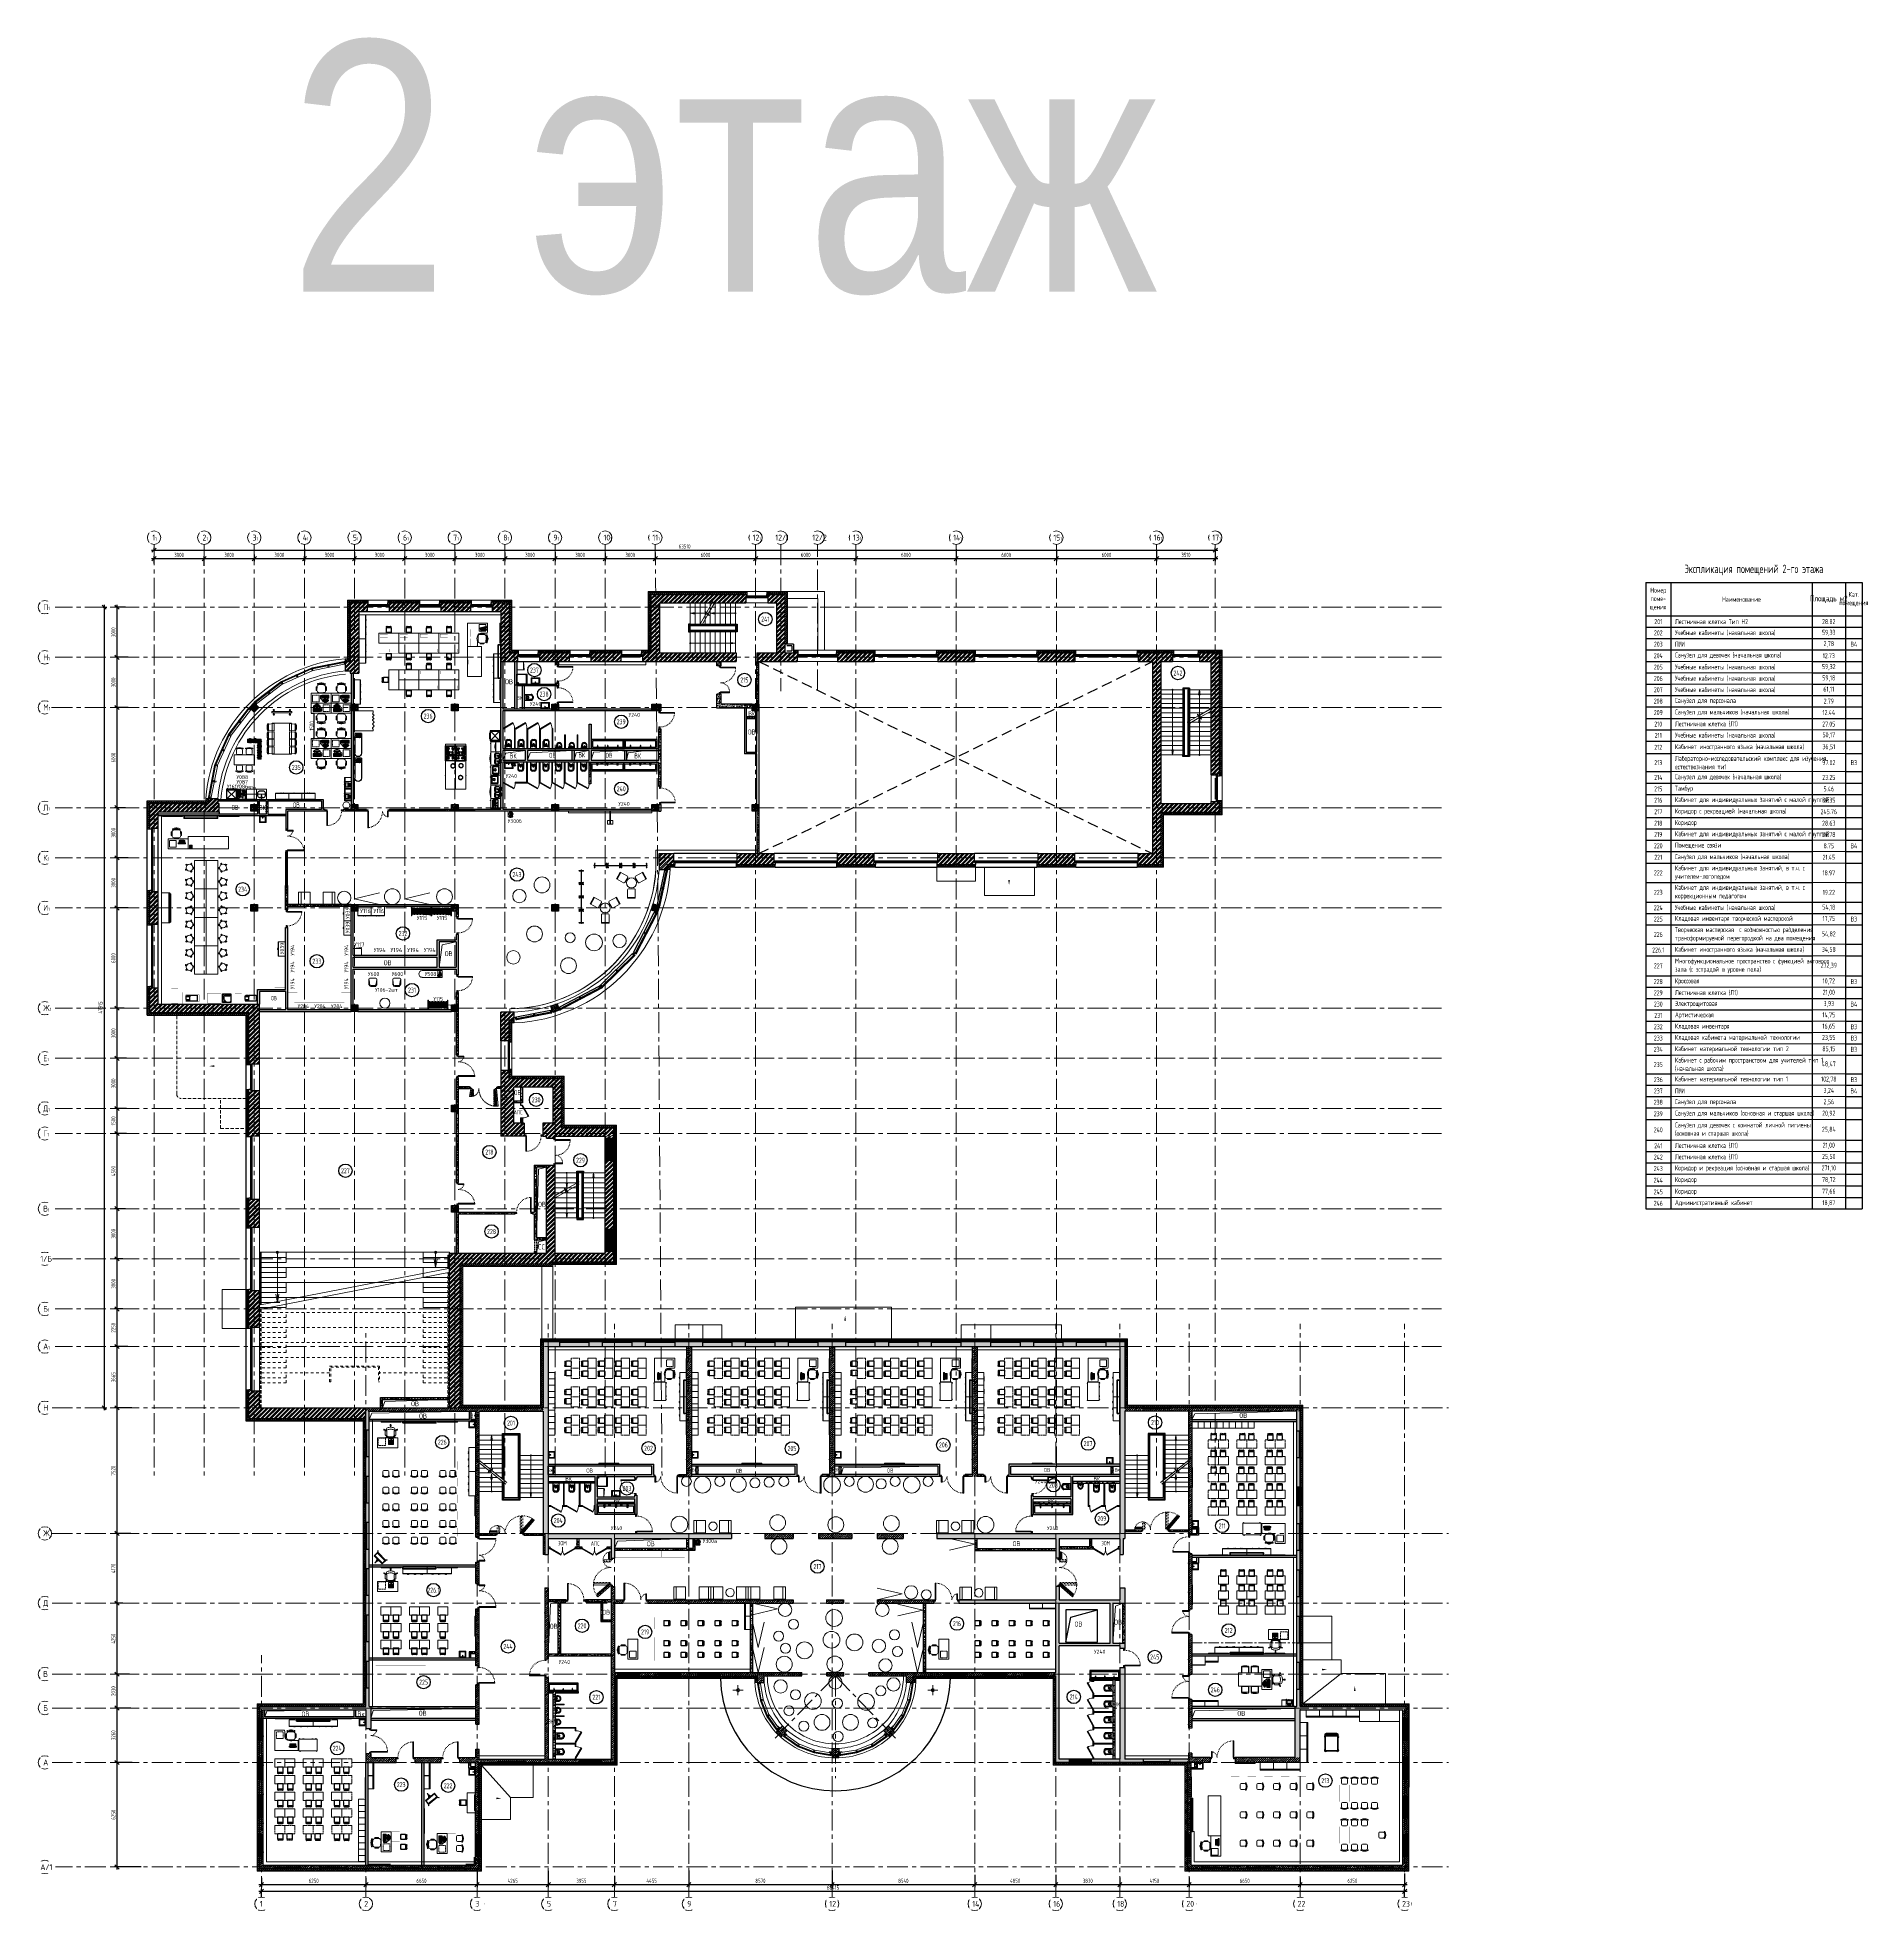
# Model space of a CAD drawing. Header units: millimetres. Extents: x -13407 to 95998, y -2719 to 109387.
import ezdxf
from ezdxf.enums import TextEntityAlignment as Align

# ---------------------------------------------------------------- set-up
doc = ezdxf.new("R2010")
doc.units = ezdxf.units.MM
doc.set_wipeout_variables(frame=1)
for name, pattern in [('ACAD_ISO03W100', [30, 12, -18]), ('ADSK_Штрих_ш3 п1_5', [4.5, 3, -1.5]), ('ADSK_Штриховая_ш2 п1', [3, 2, -1]), ('CENTER', [2, 1.25, -0.25, 0.25, -0.25]), ('DASHED', [19.05, 12.7, -6.35]), ('HIDDEN', [6, 4, -2]), ('HIDDEN2', [4.7625, 3.175, -1.5875]), ('K5LT_BASIC', [0]), ('ГОСТ 2.303 4', [7, 5, -2, 0]), ('осевая', [2, 1.25, -0.25, 0.25, -0.25]), ('Штрих', [6.35, 3.175, -3.175])]:
    doc.linetypes.add(name, pattern=pattern)
for name, color, linetype, lineweight in [('_ТХ_мебель передв', 250, 'Continuous', 13), ('_ТХ_обор_комп принт', 30, 'Continuous', 13), ('АР_Витраж', 4, 'Continuous', 15), ('АР_Двери', 5, 'Continuous', 18), ('АР_Колонны', 5, 'Continuous', 30), ('АР_Колонны Штрих', 250, 'Continuous', 5), ('АР_Лестницы', 250, 'Continuous', 15), ('АР_Лестницы ограждение', 94, 'Continuous', 25), ('АР_Лестницы ограждения', 86, 'Continuous', 13), ('АР_Маркер экспликации', 239, 'Continuous', 13), ('АР_Навесной фасад', 5, 'Continuous', 5), ('АР_Номер помещения', 1, 'Continuous', 25), ('АР_Окна', 4, 'Continuous', 0), ('АР_Окна БЛОК', 250, 'Continuous', 13), ('АР_Оси', 193, 'Continuous', 9), ('АР_Оси размеры', 164, 'Continuous', 9), ('АР_Перегородки витражные', 152, 'Continuous', 13), ('АР_Перегородки газоблок', 165, 'Continuous', 30), ('АР_Перегородки газоблок_Штрих', 165, 'Continuous', 5), ('АР_Перегородки сантехнические', 216, 'Continuous', 9), ('АР_Перегородки_кирпич_Штрих', 244, 'Continuous', 5), ('АР_Подоконники', 163, 'Continuous', 9), ('АР_Помещения_площадь', 19, 'Continuous', 9), ('АР_Размеры', 175, 'Continuous', 9), ('АР_Сущ Несущая стена', 202, 'Continuous', 30), ('АР_тонкая линия', 250, 'Continuous', 0), ('АР_Утеплитель', 250, 'Continuous', 9), ('АР_Шкафы ЭОМ', 1, 'Continuous', 0), ('АР_Штриховка кирпич', 250, 'Continuous', 9), ('АР_Штриховка монолит', 250, 'Continuous', 9), ('Сан.техника', 153, 'Continuous', 9), ('Сантехнические приборы', 7, 'Continuous', 9), ('ТХ_мебель передв', 250, 'Continuous', 13), ('ТХ_мебель_библ', 250, 'Continuous', 13), ('ТХ_мебель_стац', 250, 'Continuous', 13), ('ТХ_обор_акт.зал', 250, 'Continuous', 13), ('ТХ_обор_комп принт', 30, 'Continuous', 13), ('ТХ_ОСНОВНОЙ', 103, 'Continuous', 25), ('ТХ_Трансформ перегорордка', 250, 'Continuous', 5), ('Функциональное зонирование', 250, 'Continuous', 18)]:
    doc.layers.add(name, color=color, linetype=linetype, lineweight=lineweight)
for name, color, linetype in [('АР_новое окно', 160, 'Continuous'), ('АР_Отверстия', 251, 'Continuous'), ('АР_Таблицы', 250, 'Continuous'), ('Козырек', 7, 'Continuous'), ('Тонкая', 7, 'Continuous'), ('ТХ_ВК_оборуд.ТХ', 250, 'Continuous'), ('ТХ_дозаторы', 7, 'Continuous'), ('ТХ_мебель_библ_поз', 47, 'Continuous'), ('ТХ_обор_акт.зал_поз', 30, 'Continuous'), ('ТХ_обор_бытовое', 14, 'Continuous'), ('ТХ_обор_бытовое_поз', 14, 'Continuous'), ('ТХ_обор_спорт', 5, 'Continuous'), ('ТХ_оборуд_учебн', 80, 'Continuous'), ('ТХ_размеры', 240, 'Continuous'), ('ТХ_сантехника', 253, 'Continuous')]:
    doc.layers.add(name, color=color, linetype=linetype)
doc.layers.get('АР_Размеры').off()
doc.layers.get('ТХ_ОСНОВНОЙ').off()
doc.layers.get('ТХ_размеры').off()
doc.styles.add('Arial', font='ARIALN.TTF')
doc.styles.add('Arial 200', font='arial.ttf', dxfattribs={"height": 500})
doc.styles.add('ICOCPEUR', font='isocpeur.ttf')
doc.styles.add('ISOCPEUR', font='isocpeur.ttf', dxfattribs={"width": 0.7})
doc.styles.add('ISOCPEUR_1', font='isocpeur.ttf', dxfattribs={"width": 0.9, "height": 250})
doc.styles.add('SIMPLEX', font='simplex.shx', dxfattribs={"width": 0.85, "oblique": 7})
doc.styles.get("Standard").update_dxf_attribs({"font": 'arial.ttf'})
doc.styles.add('Архитект', font='isocpeur.ttf', dxfattribs={"width": 0.8, "oblique": 8})
doc.styles.add('ГОСТ 2.304', font='isocpeur.ttf', dxfattribs={"width": 0.7})
doc.dimstyles.new('Копия SPDS', dxfattribs={"dimtxt": 250, "dimasz": 100, "dimexe": 0.5, "dimexo": 0.625, "dimtad": 1, "dimdec": 0, "dimrnd": 0.001, "dimtxsty": 'ISOCPEUR', "dimblk": 'ARCHTICK', "dimcen": 2.5, "dimdle": 0.5, "dimclrd": 256, "dimclre": 256, "dimclrt": 256, "dimadec": 0, "dimazin": 2, "dimtfac": 0.75, "dimtdec": 0, "dimtmove": 1, "dimatfit": 3, "dimfxl": 1, "dimtolj": 1, "dimarcsym": 1})
doc.dimstyles.new('СПДС', dxfattribs={"dimscale": 100, "dimtxt": 2.5, "dimasz": 2.5, "dimexe": 1.5, "dimexo": 0, "dimgap": 1, "dimtad": 1, "dimdec": 0, "dimrnd": 1, "dimtxsty": 'ГОСТ 2.304', "dimblk": 'OBLIQUE', "dimcen": 2.5, "dimdle": 1.5, "dimadec": 0, "dimazin": 2, "dimtfac": 0.75, "dimtdec": 0, "dimtmove": 1, "dimatfit": 3, "dimfxl": 1, "dimtolj": 1, "dimarcsym": 1})
pattern_1 = [(50, (76865.7, -55313.48), (215.17805, -18.82564), [22.5, -247.5]), (355, (76865.7, -55313.48), (-41.6254, 225.65764), [18, -198]), (100.45144, (76883.63, -55315.05), (173.55265, 206.832), [19.12206, -210.34263]), (46.1842, (76865.7, -55253.48), (320.1724, -49.6558), [33.75, -371.25]), (96.63564, (76892.38, -55257.62), (280.3986, 292.2356), [28.6831, -315.5141]), (351.18416, (76865.7, -55253.5), (280.3986, 292.2356), [27, -297]), (21, (76895.7, -55268.48), (179.07212, -120.78567), [22.5, -247.5]), (326, (76895.7, -55268.48), (72.9946, 217.545), [18, -198]), (71.45144, (76910.62, -55278.55), (252.0667, 96.75935), [19.12206, -210.34263]), (37.5, (76865.7, -55313.48), (3.647957, 99.868156), [0, -195.6, 0, -201, 0, -198.75]), (7.5, (76865.7, -55313.48), (78.92086, 118.32351), [0, -114.6, 0, -191.1, 0, -75.75]), (327.5, (76798.8, -55313.48), (160.14673, -6.76646), [0, -75, 0, -234, 0, -310.5]), (317.5, (76768.8, -55313.48), (174.95585, 30.0315), [0, -97.5, 0, -155.4, 0, -220.5])]
pattern_2 = [(50, (-462934.4, -147481.34), (364.36934, -31.87817), [38.1, -419.1]), (355, (-462934.4, -147481.34), (-70.48684, 382.1137), [30.48, -335.28117]), (100.451445, (-462904.04, -147484), (293.8825, 350.2355), [32.38002, -356.1805]), (46.1842, (-462934.4, -147379.74), (542.1581, -84.08466), [57.15, -628.65]), (96.63556, (-462889.2, -147386.75), (474.80827, 494.85225), [48.57005, -534.2712]), (351.18415, (-462934.4, -147379.74), (474.80827, 494.85225), [45.71993, -502.91946]), (21, (-462883.6, -147405.14), (303.22878, -204.5304), [38.1, -419.1]), (326, (-462883.6, -147405.14), (123.60406, 368.37593), [30.48, -335.28]), (71.451445, (-462858.33, -147422.2), (426.83284, 163.84554), [32.38002, -356.17988]), (37.5, (-462934.4, -147481.34), (6.177207, 169.110078), [0, -331.216, 0, -340.36, 0, -336.55]), (7.5, (-462934.4, -147481.34), (133.639325, 200.36115), [0, -194.056, 0, -323.596, 0, -128.27]), (327.5, (-463047.68, -147481.34), (271.18119, -11.457488), [0, -127, 0, -396.24, 0, -525.78]), (317.5, (-463098.48, -147481.34), (296.25836, 50.85298), [0, -165.1, 0, -263.144, 0, -373.38])]
pattern_3 = [(45, (-951809.71, 109113.38), (-132.58252, 132.58252), []), (45, (-951721.32, 109113.38), (-132.58252, 132.58252), [])]
pattern_4 = [(45, (-983959.71, 109113.38), (-132.58252, 132.58252), []), (45, (-983871.32, 109113.38), (-132.58252, 132.58252), [])]
pattern_5 = [(45, (-951676.66, 109509.3), (-132.58252, 132.58252), []), (45, (-951588.28, 109509.3), (-132.58252, 132.58252), [])]
pattern_6 = [(45, (-951587.81, 109892.1), (-123.743687, 123.743687), []), (45, (-951464.07, 109892.1), (-123.743687, 123.743687), [218.75, -43.75, 0, -43.75])]
pattern_7 = [(50, (76765.7, -55313.48), (215.17805, -18.82564), [22.5, -247.5]), (355, (76765.7, -55313.48), (-41.6254, 225.65764), [18, -198]), (100.45144, (76783.63, -55315.05), (173.55265, 206.832), [19.12206, -210.34263]), (46.1842, (76765.7, -55253.48), (320.1724, -49.6558), [33.75, -371.25]), (96.63564, (76792.38, -55257.62), (280.3986, 292.2356), [28.6831, -315.5141]), (351.18416, (76765.7, -55253.5), (280.3986, 292.2356), [27, -297]), (21, (76795.7, -55268.48), (179.07212, -120.78567), [22.5, -247.5]), (326, (76795.7, -55268.48), (72.9946, 217.545), [18, -198]), (71.45144, (76810.62, -55278.55), (252.0667, 96.75935), [19.12206, -210.34263]), (37.5, (76765.7, -55313.48), (3.647957, 99.868156), [0, -195.6, 0, -201, 0, -198.75]), (7.5, (76765.7, -55313.48), (78.92086, 118.32351), [0, -114.6, 0, -191.1, 0, -75.75]), (327.5, (76698.8, -55313.48), (160.14673, -6.76646), [0, -75, 0, -234, 0, -310.5]), (317.5, (76668.8, -55313.48), (174.95585, 30.0315), [0, -97.5, 0, -155.4, 0, -220.5])]
pattern_8 = [(45, (-945096.63, 49045.73), (-61.871843, 61.871843), []), (135, (-945096.63, 49045.73), (-61.871843, -61.871843), [])]
pattern_9 = [(90, (76865.7, -55313.48), (-87.5, 0), []), (180, (76865.7, -55313.48), (-7e-15, -87.5), [])]
pattern_10 = [(50, (76865.7, -55413.48), (215.17805, -18.82564), [22.5, -247.5]), (355, (76865.7, -55413.48), (-41.6254, 225.65764), [18, -198]), (100.45144, (76883.63, -55415.05), (173.55265, 206.832), [19.12206, -210.34263]), (46.1842, (76865.7, -55353.48), (320.1724, -49.6558), [33.75, -371.25]), (96.63564, (76892.38, -55357.62), (280.3986, 292.2356), [28.6831, -315.5141]), (351.18416, (76865.7, -55353.5), (280.3986, 292.2356), [27, -297]), (21, (76895.7, -55368.48), (179.07212, -120.78567), [22.5, -247.5]), (326, (76895.7, -55368.48), (72.9946, 217.545), [18, -198]), (71.45144, (76910.62, -55378.55), (252.0667, 96.75935), [19.12206, -210.34263]), (37.5, (76865.7, -55413.48), (3.647957, 99.868156), [0, -195.6, 0, -201, 0, -198.75]), (7.5, (76865.7, -55413.48), (78.92086, 118.32351), [0, -114.6, 0, -191.1, 0, -75.75]), (327.5, (76798.8, -55413.48), (160.14673, -6.76646), [0, -75, 0, -234, 0, -310.5]), (317.5, (76768.8, -55413.48), (174.95585, 30.0315), [0, -97.5, 0, -155.4, 0, -220.5])]
pattern_11 = [(335.76716334, (-69115.3163, 318510.941), (0.651582564, 1.447617495), []), (65.76716334, (-69115.3163, 318510.941), (-1.447617495, 0.651582564), [])]
pattern_12 = [(56.05056814, (-325577.5326, -14427.2012), (-1.316880117, 0.886556827), []), (146.05056814, (-325577.5326, -14427.2012), (-0.886556827, -1.316880117), [])]
pattern_13 = [(56.05056814, (-325621.266, -14412.0042), (-1.316880117, 0.886556827), []), (146.05056814, (-325621.266, -14412.0042), (-0.886556827, -1.316880117), [])]
pattern_14 = [(45, (76865.7, -55313.48), (-61.87184, 61.87184), []), (135, (76865.7, -55313.48), (-61.87184, -61.87184), [])]
pattern_15 = [(90, (76865.7, -55313.48), (-87.5, 0), []), (180, (76865.7, -55313.48), (-7e-15, -87.5), [])]
pattern_16 = [(50, (-460117.44, -148734.48), (364.36934, -31.87817), [38.1, -419.1]), (355, (-460117.44, -148734.5), (-70.48684, 382.1137), [30.48, -335.28117]), (100.451445, (-460087.08, -148737.14), (293.8825, 350.2355), [32.38002, -356.1805]), (46.1842, (-460117.44, -148632.9), (542.1581, -84.08466), [57.15, -628.65]), (96.63556, (-460072.26, -148639.9), (474.80827, 494.85225), [48.57005, -534.2712]), (351.18415, (-460117.44, -148632.9), (474.80827, 494.85225), [45.71993, -502.91946]), (21, (-460066.64, -148658.28), (303.22878, -204.5304), [38.1, -419.1]), (326, (-460066.64, -148658.3), (123.60406, 368.37593), [30.48, -335.28]), (71.451445, (-460041.37, -148675.33), (426.83284, 163.84554), [32.38002, -356.17988]), (37.5, (-460117.44, -148734.48), (6.177207, 169.110078), [0, -331.216, 0, -340.36, 0, -336.55]), (7.5, (-460117.44, -148734.48), (133.639325, 200.36115), [0, -194.056, 0, -323.596, 0, -128.27]), (327.5, (-460230.73, -148734.48), (271.18119, -11.457488), [0, -127, 0, -396.24, 0, -525.78]), (317.5, (-460281.53, -148734.48), (296.25836, 50.85298), [0, -165.1, 0, -263.144, 0, -373.38])]

# ---------------------------------------------------------------- blocks, each defined once
blk = doc.blocks.new('*U140')
at = {"color": 253}
for p, q in [((0, 0), (0, 50)), ((700, 0), (700, 50))]:
    blk.add_line(p, q, dxfattribs=at)
blk.add_lwpolyline([(0, 0), (606, -350), (628, -312), (22, 38)], close=True, dxfattribs=at)
blk.add_arc((0, 0), 700, 330, 0, dxfattribs=at)
blk = doc.blocks.new('*U143')
at = {"color": 253}
for p, q in [((0, 0), (0, 50)), ((700, 0), (700, 50))]:
    blk.add_line(p, q, dxfattribs=at)
blk.add_lwpolyline([(0, 0), (606, -350), (628, -312), (22, 38)], close=True, dxfattribs=at)
blk.add_arc((0, 0), 700, 330, 0, dxfattribs=at)
blk = doc.blocks.new('*U141')
at = {"color": 253}
for p, q in [((0, 0), (0, -50)), ((700, 0), (700, -50))]:
    blk.add_line(p, q, dxfattribs=at)
blk.add_lwpolyline([(0, 0), (606, 350), (628, 312), (22, -38)], close=True, dxfattribs=at)
blk.add_arc((0, 0), 700, 0, 30, dxfattribs=at)
blk = doc.blocks.new('*U142')
at = {"color": 253}
for p, q in [((0, 0), (0, -50)), ((700, 0), (700, -50))]:
    blk.add_line(p, q, dxfattribs=at)
blk.add_lwpolyline([(0, 0), (606, 350), (628, 312), (22, -38)], close=True, dxfattribs=at)
blk.add_arc((0, 0), 700, 0, 30, dxfattribs=at)
blk = doc.blocks.new('*U280')
at = {"color": 253}
for p, q in [((0, 0), (0, -50)), ((700, 0), (700, -50))]:
    blk.add_line(p, q, dxfattribs=at)
blk.add_lwpolyline([(0, 0), (606, 350), (628, 312), (22, -38)], close=True, dxfattribs=at)
blk.add_arc((0, 0), 700, 0, 30, dxfattribs=at)
blk = doc.blocks.new('*U281')
at = {"color": 253}
for p, q in [((0, 0), (0, -50)), ((700, 0), (700, -50))]:
    blk.add_line(p, q, dxfattribs=at)
blk.add_lwpolyline([(0, 0), (606, 350), (628, 312), (22, -38)], close=True, dxfattribs=at)
blk.add_arc((0, 0), 700, 0, 30, dxfattribs=at)
blk = doc.blocks.new('*U267')
at = {"color": 253}
for p, q in [((0, 0), (0, -50)), ((700, 0), (700, -50))]:
    blk.add_line(p, q, dxfattribs=at)
blk.add_lwpolyline([(0, 0), (606, 350), (628, 312), (22, -38)], close=True, dxfattribs=at)
blk.add_arc((0, 0), 700, 0, 30, dxfattribs=at)
blk = doc.blocks.new('*U268')
at = {"color": 253}
for p, q in [((0, 0), (0, -50)), ((700, 0), (700, -50))]:
    blk.add_line(p, q, dxfattribs=at)
blk.add_lwpolyline([(0, 0), (606, 350), (628, 312), (22, -38)], close=True, dxfattribs=at)
blk.add_arc((0, 0), 700, 0, 30, dxfattribs=at)
blk = doc.blocks.new('*U269')
at = {"color": 253}
for p, q in [((0, 0), (0, -50)), ((700, 0), (700, -50))]:
    blk.add_line(p, q, dxfattribs=at)
blk.add_lwpolyline([(0, 0), (606, 350), (628, 312), (22, -38)], close=True, dxfattribs=at)
blk.add_arc((0, 0), 700, 0, 30, dxfattribs=at)
blk = doc.blocks.new('*U270')
at = {"color": 253}
for points in [[(0, 0), (0, 80), (55, 80), (55, 0), (0, 0)], [(55, 80), (55, 0), (115, 0), (115, 40), (100, 40), (100, 80), (55, 80)], [(1075, 80), (1075, 0), (1015, 0), (1015, 40), (1030, 40), (1030, 80), (1075, 80)], [(1130, 0), (1130, 80), (1075, 80), (1075, 0), (1130, 0)]]:
    blk.add_lwpolyline(points, dxfattribs=at)
blk.add_lwpolyline([(100, 80), (100, 1010), (140, 1010), (140, 80)], close=True, dxfattribs=at)
at = {"color": 253, "linetype": 'ACAD_ISO03W100', "ltscale": 3}
blk.add_arc((100, 80), 930, 0, 90, dxfattribs=at)
blk = doc.blocks.new('Полуторная_на лестницу')
at = {"color": 253}
for points in [[(0, 0), (0, 80), (20, 80), (20, 0), (0, 0)], [(20, 80), (20, 0), (90, 0), (90, 30), (75, 30), (75, 80), (20, 80)], [(1480, 80), (1480, 0), (1410, 0), (1410, 30), (1425, 30), (1425, 80), (1480, 80)], [(1500, 0), (1500, 80), (1480, 80), (1480, 0), (1500, 0)]]:
    blk.add_lwpolyline(points, dxfattribs=at)
for points in [[(75, 80), (75, 1080), (125, 1080), (125, 80)], [(1375, 430), (1375, 80), (1425, 80), (1425, 430)]]:
    blk.add_lwpolyline(points, close=True, dxfattribs=at)
at = {"color": 253, "linetype": 'ACAD_ISO03W100', "ltscale": 3}
for centre, radius, start, end in [((75, 80), 1000, 0, 90), ((1465, 40), 392, 95.90754, 174.09246)]:
    blk.add_arc(centre, radius, start, end, dxfattribs=at)
blk = doc.blocks.new('*U279')
at = {"color": 253}
for p, q in [((-700, 0), (-700, 50)), ((0, 0), (0, 50))]:
    blk.add_line(p, q, dxfattribs=at)
blk.add_lwpolyline([(0, 0), (-606, -350), (-628, -312), (-22, 38)], close=True, dxfattribs=at)
blk.add_arc((0, 0), 700, 180, 210, dxfattribs=at)
blk = doc.blocks.new('*U275')
at = {"color": 253}
for p, q in [((-700, 0), (-700, 50)), ((0, 0), (0, 50))]:
    blk.add_line(p, q, dxfattribs=at)
blk.add_lwpolyline([(0, 0), (-606, -350), (-628, -312), (-22, 38)], close=True, dxfattribs=at)
blk.add_arc((0, 0), 700, 180, 210, dxfattribs=at)
blk = doc.blocks.new('*U276')
at = {"color": 253}
for p, q in [((-700, 0), (-700, 50)), ((0, 0), (0, 50))]:
    blk.add_line(p, q, dxfattribs=at)
blk.add_lwpolyline([(0, 0), (-606, -350), (-628, -312), (-22, 38)], close=True, dxfattribs=at)
blk.add_arc((0, 0), 700, 180, 210, dxfattribs=at)
blk = doc.blocks.new('*U277')
at = {"color": 253}
for p, q in [((-700, 0), (-700, 50)), ((0, 0), (0, 50))]:
    blk.add_line(p, q, dxfattribs=at)
blk.add_lwpolyline([(0, 0), (-606, -350), (-628, -312), (-22, 38)], close=True, dxfattribs=at)
blk.add_arc((0, 0), 700, 180, 210, dxfattribs=at)
blk = doc.blocks.new('*U278')
at = {"color": 253}
for p, q in [((-700, 0), (-700, 50)), ((0, 0), (0, 50))]:
    blk.add_line(p, q, dxfattribs=at)
blk.add_lwpolyline([(0, 0), (-606, -350), (-628, -312), (-22, 38)], close=True, dxfattribs=at)
blk.add_arc((0, 0), 700, 180, 210, dxfattribs=at)
blk = doc.blocks.new('*U271')
h = blk.add_hatch(color=253)
h.dxf.hatch_style = 1
edge = h.paths.add_edge_path()
edge.add_arc((0, 0), 27.6, 359.64, 719.64)
h = blk.add_hatch(color=253)
h.dxf.hatch_style = 1
h.paths.add_polyline_path([(2400, -44), (2400, 44), (2700, 0)])
at = {"color": 253}
blk.add_line((2700, 0), (0, 0), dxfattribs=at)
blk.add_lwpolyline([(2400, 44), (2400, -44), (2700, 0), (2400, 44)], dxfattribs=at)
blk.add_circle((0, 0), 27.6, dxfattribs=at)
blk = doc.blocks.new('*U272')
h = blk.add_hatch(color=253)
h.dxf.hatch_style = 1
edge = h.paths.add_edge_path()
edge.add_arc((0, 0), 27.6, 359.64, 719.64)
h = blk.add_hatch(color=253)
h.dxf.hatch_style = 1
h.paths.add_polyline_path([(600, -44), (600, 44), (900, 0)])
at = {"color": 253}
blk.add_line((900, 0), (0, 0), dxfattribs=at)
blk.add_lwpolyline([(600, 44), (600, -44), (900, 0), (600, 44)], dxfattribs=at)
blk.add_circle((0, 0), 27.6, dxfattribs=at)
blk = doc.blocks.new('*U273')
at = {"color": 253}
for points in [[(0, 0), (0, 80), (55, 80), (55, 0), (0, 0)], [(55, 80), (55, 0), (115, 0), (115, 40), (100, 40), (100, 80), (55, 80)], [(1075, 80), (1075, 0), (1015, 0), (1015, 40), (1030, 40), (1030, 80), (1075, 80)], [(1130, 0), (1130, 80), (1075, 80), (1075, 0), (1130, 0)]]:
    blk.add_lwpolyline(points, dxfattribs=at)
blk.add_lwpolyline([(100, 80), (100, 1010), (140, 1010), (140, 80)], close=True, dxfattribs=at)
at = {"color": 253, "linetype": 'ACAD_ISO03W100', "ltscale": 3}
blk.add_arc((100, 80), 930, 0, 90, dxfattribs=at)
blk = doc.blocks.new('дверь 1600')
at = {"color": 253}
for points in [[(983669, -50615), (984119, -50615), (984119, -50566), (983669, -50566)], [(984119, -52016), (983219, -52016), (983219, -52016), (983219, -51966), (984119, -51966)]]:
    blk.add_lwpolyline(points, close=True, dxfattribs=at)
for points in [[(984199, -50491), (984119, -50491), (984119, -50511), (984199, -50511), (984199, -50491)], [(984119, -50511), (984199, -50511), (984199, -50581), (984169, -50581), (984169, -50566), (984119, -50566), (984119, -50511)], [(984119, -52071), (984199, -52071), (984199, -52001), (984169, -52001), (984169, -52016), (984119, -52016), (984119, -52071)], [(984199, -52091), (984119, -52091), (984119, -52071), (984199, -52071), (984199, -52091)]]:
    blk.add_lwpolyline(points, dxfattribs=at)
at = {"color": 253, "linetype": 'ACAD_ISO03W100', "ltscale": 3}
for centre, radius, start, end in [((984120, -51968), 902, 90.06046, 183.02725), ((984121, -50611), 455, 174.25037, 269.70779)]:
    blk.add_arc(centre, radius, start, end, dxfattribs=at)
blk = doc.blocks.new('*U274')
at = {"color": 253}
for points in [[(-55, -80), (-55, 0), (-115, 0), (-115, -40), (-100, -40), (-100, -80), (-55, -80)], [(0, 0), (0, -80), (-55, -80), (-55, 0), (0, 0)], [(-1100, 0), (-1100, -80), (-1045, -80), (-1045, 0), (-1100, 0)], [(-1045, -80), (-1045, 0), (-985, 0), (-985, -40), (-1000, -40), (-1000, -80), (-1045, -80)]]:
    blk.add_lwpolyline(points, dxfattribs=at)
blk.add_lwpolyline([(-100, -80), (-100, -980), (-140, -980), (-140, -80)], close=True, dxfattribs=at)
at = {"color": 253, "linetype": 'ACAD_ISO03W100', "ltscale": 3}
blk.add_arc((-100, -80), 900, 180, 270, dxfattribs=at)
blk = doc.blocks.new('*T333')
at = {"layer": 'АР_Таблицы', "color": 253, "linetype": 'ByBlock', "lineweight": 30, "transparency": 16777216}
for p, q in [((0, -1500), (12955, -1500)), ((0, -1500), (0, -38992)), ((1500, -1500), (1500, -38992)), ((9955, -1500), (9955, -38992)), ((11955, -1500), (11955, -38992)), ((12955, -1500), (12955, -38992)), ((0, -3500), (12955, -3500)), ((0, -38992), (12955, -38992))]:
    blk.add_line(p, q, dxfattribs=at)
at = {"layer": 'АР_Таблицы', "color": 253, "linetype": 'ByBlock', "lineweight": -2, "transparency": 16777216}
for p, q in [((0, -4177), (12955, -4177)), ((0, -4854), (12955, -4854)), ((0, -5531), (12955, -5531)), ((0, -6228), (1500, -6228)), ((9955, -6228), (12955, -6228)), ((0, -6905), (1500, -6905)), ((0, -7582), (1500, -7582)), ((9955, -6905), (12955, -6905)), ((9955, -7582), (12955, -7582)), ((0, -8258), (12955, -8258)), ((0, -8935), (12955, -8935)), ((0, -9632), (12955, -9632)), ((0, -10309), (1500, -10309)), ((0, -10986), (9955, -10986)), ((11955, -10309), (12955, -10309)), ((11955, -10986), (12955, -10986)), ((0, -11739), (1500, -11739)), ((11955, -11739), (12955, -11739)), ((0, -12817), (1500, -12817)), ((11955, -12817), (12955, -12817)), ((0, -13513), (9955, -13513)), ((0, -14190), (12955, -14190)), ((11955, -13513), (12955, -13513)), ((0, -14867), (12955, -14867)), ((0, -15564), (12955, -15564)), ((0, -16241), (12955, -16241)), ((0, -16918), (9955, -16918)), ((0, -17595), (9955, -17595)), ((11955, -16918), (12955, -16918)), ((11955, -17595), (12955, -17595)), ((0, -18292), (9955, -18292)), ((11955, -18292), (12955, -18292)), ((0, -19459), (9955, -19459)), ((11955, -19459), (12955, -19459)), ((0, -20626), (12955, -20626)), ((0, -21303), (12955, -21303)), ((0, -21980), (9955, -21980)), ((11955, -21980), (12955, -21980)), ((0, -23147), (9955, -23147)), ((11955, -23147), (12955, -23147)), ((0, -23843), (9955, -23843)), ((11955, -23843), (12955, -23843)), ((0, -25040), (1500, -25040)), ((0, -25717), (1500, -25717)), ((11955, -25040), (12955, -25040)), ((11955, -25717), (12955, -25717)), ((0, -26394), (12955, -26394)), ((0, -27071), (9955, -27071)), ((0, -27748), (9955, -27748)), ((11955, -27748), (12955, -27748)), ((0, -28425), (9955, -28425)), ((0, -29102), (1500, -29102)), ((11955, -28425), (12955, -28425)), ((11955, -29102), (12955, -29102)), ((0, -29779), (1500, -29779)), ((11955, -29779), (12955, -29779)), ((0, -30916), (1500, -30916)), ((11955, -30916), (12955, -30916)), ((0, -31593), (1500, -31593)), ((0, -32270), (1500, -32270)), ((11955, -31593), (12955, -31593)), ((11955, -32270), (12955, -32270)), ((0, -32947), (1500, -32947)), ((11955, -32947), (12955, -32947)), ((0, -33643), (1500, -33643)), ((11955, -33643), (12955, -33643)), ((0, -34870), (1500, -34870)), ((0, -35547), (1500, -35547)), ((11955, -34870), (12955, -34870)), ((11955, -35547), (12955, -35547)), ((0, -36224), (1500, -36224)), ((0, -36921), (1500, -36921)), ((11955, -36224), (12955, -36224)), ((11955, -36921), (12955, -36921)), ((0, -37618), (1500, -37618)), ((11955, -37618), (12955, -37618)), ((0, -38315), (1500, -38315)), ((11955, -38315), (12955, -38315))]:
    blk.add_line(p, q, dxfattribs=at)
at = {"layer": 'АР_Таблицы', "color": 253, "linetype": 'ByBlock', "lineweight": 9, "transparency": 16777216}
for p, q in [((1500, -6228), (9955, -6228)), ((1500, -6905), (9955, -6905)), ((1500, -7582), (9955, -7582)), ((1500, -10309), (11955, -10309)), ((9955, -10986), (11955, -10986)), ((1500, -11739), (11955, -11739)), ((1500, -12817), (11955, -12817)), ((9955, -13513), (11955, -13513)), ((9955, -16918), (11955, -16918)), ((9955, -17595), (11955, -17595)), ((9955, -18292), (11955, -18292)), ((9955, -19459), (11955, -19459)), ((9955, -21980), (11955, -21980)), ((9955, -23147), (11955, -23147)), ((9955, -23843), (11955, -23843)), ((1500, -25040), (11955, -25040)), ((1500, -25717), (11955, -25717)), ((9955, -27071), (12955, -27071)), ((9955, -27748), (11955, -27748)), ((1500, -29102), (11955, -29102)), ((9955, -28425), (11955, -28425)), ((1500, -29779), (11955, -29779)), ((1500, -30916), (11955, -30916)), ((1500, -31593), (11955, -31593)), ((1500, -32270), (11955, -32270)), ((1500, -32947), (11955, -32947)), ((1500, -33643), (11955, -33643)), ((1500, -34870), (11955, -34870)), ((1500, -35547), (11955, -35547)), ((1500, -36224), (11955, -36224)), ((1500, -36921), (11955, -36921)), ((1500, -37618), (11955, -37618)), ((1500, -38315), (11955, -38315))]:
    blk.add_line(p, q, dxfattribs=at)
at = {"layer": 'АР_Таблицы', "color": 253, "transparency": 16777216}
for s, insert, char_height, width, attachment_point, style in [('Экспликация помещений 2-го этажа', (6477, -750), 500, 12854.8, 5, 'ISOCPEUR'), ('Номер поме- щения', (750, -2500), 300, 1400, 5, 'ISOCPEUR'), ('Кат. помещения', (12455, -2500), 300, 900, 5, 'ISOCPEUR'), ('Наименование', (5727, -2500), 300, 8354.8, 5, 'ISOCPEUR'), ('Площадь м2', (10955, -2500), 350, 1900, 5, 'ISOCPEUR'), ('202', (750, -4515), 300, 1223.08, 5, 'ISOCPEUR'), ('201', (750, -3838), 300, 1223.08, 5, 'ISOCPEUR'), ('Лестничная клетка Тип Н2', (1750, -3838), 300, 7954.8, 4, 'ISOCPEUR'), ('Учебные кабинеты (начальная школа)', (1750, -4515), 300, 7954.8, 4, 'ISOCPEUR'), ('28.82', (10955, -3838), 300, 1500, 5, 'ISOCPEUR'), ('59,33', (10955, -4515), 300, 1500, 5, 'ISOCPEUR'), ('203', (750, -5192), 300, 1223.08, 5, 'ISOCPEUR'), ('ПУИ', (1750, -5192), 300, 7954.8, 4, 'ISOCPEUR'), ('2,78', (10955, -5192), 300, 1500, 5, 'ISOCPEUR'), ('{\\C253;В4}', (12455, -5192), 300, 900, 5, 'ISOCPEUR'), ('204', (750, -5879), 300, 1223.08, 5, 'ISOCPEUR'), ('205', (750, -6566), 300, 1223.08, 5, 'ISOCPEUR'), ('{\\Q0;\\W0.7;Учебные кабинеты (начальная школа)}', (1750, -6566), 300, 7954.8, 4, 'Архитект'), ('Санузел для девочек (начальная школа)', (1750, -5879), 300, 7954.8, 4, 'ISOCPEUR'), ('59,32', (10955, -6566), 300, 1500, 5, 'ISOCPEUR'), ('12.73', (10955, -5879), 300, 1500, 5, 'ISOCPEUR'), ('206', (750, -7243), 300, 1223.08, 5, 'ISOCPEUR'), ('207', (750, -7920), 300, 1223.08, 5, 'ISOCPEUR'), ('{\\Q0;\\W0.7;Учебные кабинеты (начальная школа)}', (1750, -7243), 300, 7954.8, 4, 'Архитект'), ('{\\Q0;\\W0.7;Учебные кабинеты (начальная школа)}', (1750, -7920), 300, 7954.8, 4, 'Архитект'), ('59,18', (10955, -7243), 300, 1500, 5, 'ISOCPEUR'), ('61,11', (10955, -7920), 300, 1500, 5, 'ISOCPEUR'), ('208', (750, -8597), 300, 1223.08, 5, 'ISOCPEUR'), ('Санузел для персонала', (1750, -8597), 300, 7954.8, 4, 'ISOCPEUR'), ('2.79', (10955, -8597), 300, 1500, 5, 'ISOCPEUR'), ('209', (750, -9284), 300, 1223.08, 5, 'ISOCPEUR'), ('210', (750, -9971), 300, 1223.08, 5, 'ISOCPEUR'), ('Лестничная клетка (Л1)', (1750, -9971), 300, 7954.8, 4, 'ISOCPEUR'), ('Санузел для мальчиков (начальная школа)', (1750, -9284), 300, 7954.8, 4, 'ISOCPEUR'), ('27.05', (10955, -9971), 300, 1500, 5, 'ISOCPEUR'), ('12.44', (10955, -9284), 300, 1500, 5, 'ISOCPEUR'), ('211', (750, -10648), 300, 1223.08, 5, 'ISOCPEUR'), ('{\\Q0;\\W0.7;Учебные кабинеты (начальная школа)}', (1750, -10648), 300, 7954.8, 4, 'Архитект'), ('Кабинет иностранного языка (начальная школа)', (1750, -11363), 300, 7954.8, 4, 'ISOCPEUR'), ('36,51', (10955, -11363), 300, 1500, 5, 'ISOCPEUR'), ('50,17', (10955, -10648), 300, 1500, 5, 'ISOCPEUR'), ('213', (750, -12278), 300, 1223.08, 5, 'ISOCPEUR'), ('212', (750, -11363), 300, 1223.08, 5, 'ISOCPEUR'), ('Лабораторно-исследовательский комплекс для изучения естествознания ти1', (1750, -12278), 300, 7954.8, 4, 'ISOCPEUR'), ('97.02', (10955, -12278), 300, 1500, 5, 'ISOCPEUR'), ('{\\Q0;\\W0.7;\\C253;В3}', (12455, -12278), 300, 900, 5, 'Архитект'), ('214', (750, -13165), 300, 1223.08, 5, 'ISOCPEUR'), ('Санузел для девочек (начальная школа)', (1750, -13165), 300, 7954.8, 4, 'ISOCPEUR'), ('23.25', (10955, -13165), 300, 1500, 5, 'ISOCPEUR'), ('215', (750, -13852), 300, 1223.08, 5, 'ISOCPEUR'), ('216', (750, -14529), 300, 1223.08, 5, 'ISOCPEUR'), ('Тамбур', (1750, -13852), 300, 7954.8, 4, 'ISOCPEUR'), ('Кабинет для индивидуальных занятий с малой группой', (1750, -14529), 300, 7954.8, 4, 'ISOCPEUR'), ('32.35', (10955, -14529), 300, 1500, 5, 'ISOCPEUR'), ('5.46', (10955, -13852), 300, 1500, 5, 'ISOCPEUR'), ('217', (750, -15216), 300, 1223.08, 5, 'ISOCPEUR'), ('Коридор с рекреацией (начальная школа)', (1750, -15216), 300, 7954.8, 4, 'ISOCPEUR'), ('245.76', (10955, -15216), 300, 1500, 5, 'ISOCPEUR'), ('218', (750, -15903), 300, 1223.08, 5, 'ISOCPEUR'), ('219', (750, -16580), 300, 1223.08, 5, 'ISOCPEUR'), ('Коридор', (1750, -15903), 300, 7954.8, 4, 'ISOCPEUR'), ('Кабинет для индивидуальных занятий с малой группой', (1750, -16580), 300, 7954.8, 4, 'ISOCPEUR'), ('28.63', (10955, -15903), 300, 1500, 5, 'ISOCPEUR'), ('33.78', (10955, -16580), 300, 1500, 5, 'ISOCPEUR'), ('220', (750, -17257), 300, 1223.08, 5, 'ISOCPEUR'), ('221', (750, -17943), 300, 1223.08, 5, 'ISOCPEUR'), ('Санузел для мальчиков (начальная школа)', (1750, -17943), 300, 7954.8, 4, 'ISOCPEUR'), ('Помещение связи', (1750, -17257), 300, 7954.8, 4, 'ISOCPEUR'), ('21.45', (10955, -17943), 300, 1500, 5, 'ISOCPEUR'), ('8.75', (10955, -17257), 300, 1500, 5, 'ISOCPEUR'), ('{\\C253;В4}', (12455, -17257), 300, 900, 5, 'ISOCPEUR'), ('222', (750, -18875), 300, 1223.08, 5, 'ISOCPEUR'), ('Кабинет для индивидуальных занятий, в т.ч. с учителем-логопедом', (1750, -18875), 300, 7954.8, 4, 'ISOCPEUR'), ('18.97', (10955, -18875), 300, 1500, 5, 'ISOCPEUR'), ('223', (750, -20042), 300, 1223.08, 5, 'ISOCPEUR'), ('Кабинет для индивидуальных занятий, в т.ч. с коррекционным педагогом', (1750, -20042), 300, 7954.8, 4, 'ISOCPEUR'), ('19.22', (10955, -20042), 300, 1500, 5, 'ISOCPEUR'), ('224', (750, -20964), 300, 1223.08, 5, 'ISOCPEUR'), ('Учебные кабинеты (начальная школа)', (1750, -20964), 300, 7954.8, 4, 'ISOCPEUR'), ('54,18', (10955, -20964), 300, 1500, 5, 'ISOCPEUR'), ('225', (750, -21641), 300, 1223.08, 5, 'ISOCPEUR'), ('226', (750, -22563), 300, 1223.08, 5, 'ISOCPEUR'), ('Творческая мастерская  с возможностью разделения трансформируемой перегородкой на два помещения', (1750, -22563), 300, 7954.8, 4, 'ISOCPEUR'), ('Кладовая инвентаря творческой мастерской ', (1750, -21641), 300, 7954.8, 4, 'ISOCPEUR'), ('54,82', (10955, -22563), 300, 1500, 5, 'ISOCPEUR'), ('17,75', (10955, -21641), 300, 1500, 5, 'ISOCPEUR'), ('{\\C253;В3}', (12455, -21641), 300, 900, 5, 'ISOCPEUR'), ('226.1', (750, -23495), 300, 1223.08, 5, 'ISOCPEUR'), ('Кабинет иностранного языка (начальная школа)', (1750, -23495), 300, 7954.8, 4, 'ISOCPEUR'), ('34,58', (10955, -23495), 300, 1500, 5, 'ISOCPEUR'), ('227', (750, -24442), 300, 1223.08, 5, 'ISOCPEUR'), ('Многофункциональное пространство с функцией актового зала (с эстрадой в уровне пола)', (1750, -24442), 300, 7954.8, 4, 'ISOCPEUR'), ('272,39', (10955, -24442), 300, 1500, 5, 'ISOCPEUR'), ('228', (750, -25379), 300, 1223.08, 5, 'ISOCPEUR'), ('Кроссовая', (1750, -25379), 300, 7954.8, 4, 'ISOCPEUR'), ('10,72', (10955, -25379), 300, 1500, 5, 'ISOCPEUR'), ('{\\C253;В3}', (12455, -25379), 300, 900, 5, 'ISOCPEUR'), ('229', (750, -26056), 300, 1223.08, 5, 'ISOCPEUR'), ('230', (750, -26733), 300, 1223.08, 5, 'ISOCPEUR'), ('Лестничная клетка (Л1)', (1750, -26056), 300, 7954.8, 4, 'ISOCPEUR'), ('Электрощитовая', (1750, -26733), 300, 7954.8, 4, 'ISOCPEUR'), ('21,00', (10955, -26056), 300, 1500, 5, 'ISOCPEUR'), ('3,93', (10955, -26733), 300, 1500, 5, 'ISOCPEUR'), ('{\\C253;\\c2367469;В4}', (12455, -26733), 300, 900, 5, 'ISOCPEUR'), ('232', (750, -28087), 300, 1223.08, 5, 'ISOCPEUR'), ('231', (750, -27410), 300, 1223.08, 5, 'ISOCPEUR'), ('Артистическая', (1750, -27410), 300, 7954.8, 4, 'ISOCPEUR'), ('Кладовая инвентаря', (1750, -28087), 300, 7954.8, 4, 'ISOCPEUR'), ('14,75', (10955, -27410), 300, 1500, 5, 'ISOCPEUR'), ('16,65', (10955, -28087), 300, 1500, 5, 'ISOCPEUR'), ('{\\C253;В3}', (12455, -28087), 300, 900, 5, 'ISOCPEUR'), ('233', (750, -28763), 300, 1223.08, 5, 'ISOCPEUR'), ('Кладовая кабинета материальной технологии', (1750, -28763), 300, 7954.8, 4, 'ISOCPEUR'), ('23,55', (10955, -28763), 300, 1500, 5, 'ISOCPEUR'), ('{\\C253;\\c2367469;В3}', (12455, -28763), 300, 900, 5, 'ISOCPEUR'), ('234', (750, -29440), 300, 1223.08, 5, 'ISOCPEUR'), ('235', (750, -30347), 300, 1223.08, 5, 'ISOCPEUR'), ('Кабинет с рабочим пространством для учителей тип 1 (начальная школа)', (1750, -30347), 300, 7954.8, 4, 'ISOCPEUR'), ('Кабинет материальной технологии тип 2', (1750, -29440), 300, 7954.8, 4, 'ISOCPEUR'), ('48,47', (10955, -30347), 300, 1500, 5, 'ISOCPEUR'), ('85,15', (10955, -29440), 300, 1500, 5, 'ISOCPEUR'), ('{\\C253;В3}', (12455, -29440), 300, 900, 5, 'ISOCPEUR'), ('236', (750, -31254), 300, 1223.08, 5, 'ISOCPEUR'), ('Кабинет материальной технологии тип 1', (1750, -31254), 300, 7954.8, 4, 'ISOCPEUR'), ('102,78', (10955, -31254), 300, 1500, 5, 'ISOCPEUR'), ('{\\C253;В3}', (12455, -31254), 300, 900, 5, 'ISOCPEUR'), ('238', (750, -32608), 300, 1223.08, 5, 'ISOCPEUR'), ('237', (750, -31931), 300, 1223.08, 5, 'ISOCPEUR'), ('Санузел для персонала', (1750, -32608), 300, 7954.8, 4, 'ISOCPEUR'), ('ПУИ', (1750, -31931), 300, 7954.8, 4, 'ISOCPEUR'), ('3,24', (10955, -31931), 300, 1500, 5, 'ISOCPEUR'), ('2,56', (10955, -32608), 300, 1500, 5, 'ISOCPEUR'), ('{\\C253;В4}', (12455, -31931), 300, 900, 5, 'ISOCPEUR'), ('239', (750, -33295), 300, 1223.08, 5, 'ISOCPEUR'), ('Санузел для мальчиков (основная и старшая школа)', (1750, -33295), 300, 7954.8, 4, 'ISOCPEUR'), ('20,92', (10955, -33295), 300, 1500, 5, 'ISOCPEUR'), ('240', (750, -34257), 300, 1223.08, 5, 'ISOCPEUR'), ('Санузел для девочек с комнатой личной гигиены (основная и старшая школа)', (1750, -34257), 300, 7954.8, 4, 'ISOCPEUR'), ('25,84', (10955, -34257), 300, 1500, 5, 'ISOCPEUR'), ('242', (750, -35886), 300, 1223.08, 5, 'ISOCPEUR'), ('241', (750, -35209), 300, 1223.08, 5, 'ISOCPEUR'), ('Лестничная клетка (Л1)', (1750, -35209), 300, 7954.8, 4, 'ISOCPEUR'), ('Лестничная клетка (Л1)', (1750, -35886), 300, 7954.8, 4, 'ISOCPEUR'), ('25,50', (10955, -35886), 300, 1500, 5, 'ISOCPEUR'), ('21,00', (10955, -35209), 300, 1500, 5, 'ISOCPEUR'), ('243', (750, -36573), 300, 1223.08, 5, 'ISOCPEUR'), ('Коридор и рекреация (основная и старшая школа)', (1750, -36573), 300, 7954.8, 4, 'ISOCPEUR'), ('271,10', (10955, -36573), 300, 1500, 5, 'ISOCPEUR'), ('244', (750, -37270), 300, 1223.08, 5, 'ISOCPEUR'), ('245', (750, -37967), 300, 1223.08, 5, 'ISOCPEUR'), ('Коридор', (1750, -37270), 300, 7954.8, 4, 'ISOCPEUR'), ('Коридор', (1750, -37967), 300, 7954.8, 4, 'ISOCPEUR'), ('77,66', (10955, -37967), 300, 1500, 5, 'ISOCPEUR'), ('78,72', (10955, -37270), 300, 1500, 5, 'ISOCPEUR'), ('246', (750, -38653), 300, 1223.08, 5, 'ISOCPEUR'), ('Административный кабинет', (1750, -38653), 300, 7954.8, 4, 'ISOCPEUR'), ('18,87', (10955, -38653), 300, 1500, 5, 'ISOCPEUR')]:
    blk.add_mtext(s, dxfattribs=dict(at, insert=insert, char_height=char_height, width=width, attachment_point=attachment_point, style=style))
blk = doc.blocks.new('*U265')
h = blk.add_hatch(color=253)
h.dxf.hatch_style = 1
edge = h.paths.add_edge_path()
edge.add_arc((0, 0), 27.6, 359.64, 719.64)
h = blk.add_hatch(color=253)
h.dxf.hatch_style = 1
h.paths.add_polyline_path([(1940, -44), (1940, 44), (2240, 0)])
at = {"color": 253}
blk.add_line((2240, 0), (0, 0), dxfattribs=at)
blk.add_lwpolyline([(1940, 44), (1940, -44), (2240, 0), (1940, 44)], dxfattribs=at)
blk.add_circle((0, 0), 27.6, dxfattribs=at)
blk = doc.blocks.new('*U266')
h = blk.add_hatch(color=253)
h.dxf.hatch_style = 1
edge = h.paths.add_edge_path()
edge.add_arc((0, 0), 27.6, 359.64, 719.64)
h = blk.add_hatch(color=253)
h.dxf.hatch_style = 1
h.paths.add_polyline_path([(3600, -44), (3600, 44), (3900, 0)])
at = {"color": 253}
blk.add_line((3900, 0), (0, 0), dxfattribs=at)
blk.add_lwpolyline([(3600, 44), (3600, -44), (3900, 0), (3600, 44)], dxfattribs=at)
blk.add_circle((0, 0), 27.6, dxfattribs=at)
blk = doc.blocks.new('*U257')
h = blk.add_hatch(color=253)
h.dxf.hatch_style = 1
edge = h.paths.add_edge_path()
edge.add_arc((0, 0), 27.6, 359.64, 719.64)
h = blk.add_hatch(color=253)
h.dxf.hatch_style = 1
h.paths.add_polyline_path([(1200, -44), (1200, 44), (1500, 0)])
at = {"color": 253}
blk.add_line((1500, 0), (0, 0), dxfattribs=at)
blk.add_lwpolyline([(1200, 44), (1200, -44), (1500, 0), (1200, 44)], dxfattribs=at)
blk.add_circle((0, 0), 27.6, dxfattribs=at)
blk = doc.blocks.new('*U258')
h = blk.add_hatch(color=253)
h.dxf.hatch_style = 1
edge = h.paths.add_edge_path()
edge.add_arc((0, 0), 27.6, 359.64, 719.64)
h = blk.add_hatch(color=253)
h.dxf.hatch_style = 1
h.paths.add_polyline_path([(2398, -44), (2398, 44), (2698, 0)])
at = {"color": 253}
blk.add_line((2698, 0), (0, 0), dxfattribs=at)
blk.add_lwpolyline([(2398, 44), (2398, -44), (2698, 0), (2398, 44)], dxfattribs=at)
blk.add_circle((0, 0), 27.6, dxfattribs=at)
blk = doc.blocks.new('*U259')
at = {"color": 253}
for points in [[(-55, -80), (-55, 0), (-115, 0), (-115, -40), (-100, -40), (-100, -80), (-55, -80)], [(0, 0), (0, -80), (-55, -80), (-55, 0), (0, 0)], [(-1070, 0), (-1070, -80), (-1015, -80), (-1015, 0), (-1070, 0)], [(-1015, -80), (-1015, 0), (-955, 0), (-955, -40), (-970, -40), (-970, -80), (-1015, -80)]]:
    blk.add_lwpolyline(points, dxfattribs=at)
blk.add_lwpolyline([(-100, -80), (-100, -950), (-140, -950), (-140, -80)], close=True, dxfattribs=at)
at = {"color": 253, "linetype": 'ACAD_ISO03W100', "ltscale": 3}
blk.add_arc((-100, -80), 870, 180, 270, dxfattribs=at)
blk = doc.blocks.new('*U260')
at = {"color": 253}
for points in [[(0, 0), (0, -80), (55, -80), (55, 0), (0, 0)], [(55, -80), (55, 0), (115, 0), (115, -40), (100, -40), (100, -80), (55, -80)], [(1015, -80), (1015, 0), (955, 0), (955, -40), (970, -40), (970, -80), (1015, -80)], [(1070, 0), (1070, -80), (1015, -80), (1015, 0), (1070, 0)]]:
    blk.add_lwpolyline(points, dxfattribs=at)
blk.add_lwpolyline([(100, -80), (100, -950), (140, -950), (140, -80)], close=True, dxfattribs=at)
at = {"color": 253, "linetype": 'ACAD_ISO03W100', "ltscale": 3}
blk.add_arc((100, -80), 870, 270, 0, dxfattribs=at)
blk = doc.blocks.new('*U261')
at = {"color": 253}
for p, q in [((0, 0), (0, 50)), ((700, 0), (700, 50))]:
    blk.add_line(p, q, dxfattribs=at)
blk.add_lwpolyline([(0, 0), (606, -350), (628, -312), (22, 38)], close=True, dxfattribs=at)
blk.add_arc((0, 0), 700, 330, 0, dxfattribs=at)
blk = doc.blocks.new('*U262')
at = {"color": 253}
for p, q in [((0, 0), (0, 50)), ((700, 0), (700, 50))]:
    blk.add_line(p, q, dxfattribs=at)
blk.add_lwpolyline([(0, 0), (606, -350), (628, -312), (22, 38)], close=True, dxfattribs=at)
blk.add_arc((0, 0), 700, 330, 0, dxfattribs=at)
blk = doc.blocks.new('*U248')
at = {"color": 253}
for p, q in [((0, 0), (0, 50)), ((700, 0), (700, 50))]:
    blk.add_line(p, q, dxfattribs=at)
blk.add_lwpolyline([(0, 0), (606, -350), (628, -312), (22, 38)], close=True, dxfattribs=at)
blk.add_arc((0, 0), 700, 330, 0, dxfattribs=at)
blk = doc.blocks.new('*U249')
at = {"color": 253}
for p, q in [((0, 0), (0, 50)), ((700, 0), (700, 50))]:
    blk.add_line(p, q, dxfattribs=at)
blk.add_lwpolyline([(0, 0), (606, -350), (628, -312), (22, 38)], close=True, dxfattribs=at)
blk.add_arc((0, 0), 700, 330, 0, dxfattribs=at)
blk = doc.blocks.new('*U250')
at = {"color": 253}
for p, q in [((0, 0), (0, 50)), ((700, 0), (700, 50))]:
    blk.add_line(p, q, dxfattribs=at)
blk.add_lwpolyline([(0, 0), (606, -350), (628, -312), (22, 38)], close=True, dxfattribs=at)
blk.add_arc((0, 0), 700, 330, 0, dxfattribs=at)
blk = doc.blocks.new('*U251')
at = {"color": 253}
for p, q in [((0, 0), (0, 50)), ((700, 0), (700, 50))]:
    blk.add_line(p, q, dxfattribs=at)
blk.add_lwpolyline([(0, 0), (606, -350), (628, -312), (22, 38)], close=True, dxfattribs=at)
blk.add_arc((0, 0), 700, 330, 0, dxfattribs=at)
blk = doc.blocks.new('*U252')
at = {"color": 253}
for p, q in [((0, 0), (0, 50)), ((700, 0), (700, 50))]:
    blk.add_line(p, q, dxfattribs=at)
blk.add_lwpolyline([(0, 0), (606, -350), (628, -312), (22, 38)], close=True, dxfattribs=at)
blk.add_arc((0, 0), 700, 330, 0, dxfattribs=at)
blk = doc.blocks.new('*U253')
at = {"color": 253}
for p, q in [((0, 0), (0, 50)), ((700, 0), (700, 50))]:
    blk.add_line(p, q, dxfattribs=at)
blk.add_lwpolyline([(0, 0), (606, -350), (628, -312), (22, 38)], close=True, dxfattribs=at)
blk.add_arc((0, 0), 700, 330, 0, dxfattribs=at)
blk = doc.blocks.new('*U254')
at = {"color": 253}
for points in [[(0, 0), (0, -80), (55, -80), (55, 0), (0, 0)], [(55, -80), (55, 0), (115, 0), (115, -40), (100, -40), (100, -80), (55, -80)], [(1015, -80), (1015, 0), (955, 0), (955, -40), (970, -40), (970, -80), (1015, -80)], [(1070, 0), (1070, -80), (1015, -80), (1015, 0), (1070, 0)]]:
    blk.add_lwpolyline(points, dxfattribs=at)
blk.add_lwpolyline([(100, -80), (100, -950), (140, -950), (140, -80)], close=True, dxfattribs=at)
at = {"color": 253, "linetype": 'ACAD_ISO03W100', "ltscale": 3}
blk.add_arc((100, -80), 870, 270, 0, dxfattribs=at)
blk = doc.blocks.new('*U255')
at = {"color": 253}
for points in [[(-55, -80), (-55, 0), (-115, 0), (-115, -40), (-100, -40), (-100, -80), (-55, -80)], [(0, 0), (0, -80), (-55, -80), (-55, 0), (0, 0)], [(-1070, 0), (-1070, -80), (-1015, -80), (-1015, 0), (-1070, 0)], [(-1015, -80), (-1015, 0), (-955, 0), (-955, -40), (-970, -40), (-970, -80), (-1015, -80)]]:
    blk.add_lwpolyline(points, dxfattribs=at)
blk.add_lwpolyline([(-100, -80), (-100, -950), (-140, -950), (-140, -80)], close=True, dxfattribs=at)
at = {"color": 253, "linetype": 'ACAD_ISO03W100', "ltscale": 3}
blk.add_arc((-100, -80), 870, 180, 270, dxfattribs=at)
blk = doc.blocks.new('*U256')
at = {"color": 253, "linetype": 'ByBlock'}
for p, q in [((0, 0), (0, -74)), ((50, 0), (0, 0)), ((0, -74), (0, 0)), ((1000, 0), (0, 0)), ((50, -74), (0, -74)), ((0, -74), (1000, -74)), ((50, 0), (50, -74)), ((950, 0), (50, 0)), ((50, -37), (950, -37)), ((50, -74), (950, -74)), ((950, 0), (1000, 0)), ((950, 0), (950, -74)), ((950, -74), (1000, -74)), ((1000, 0), (1000, -74)), ((1000, -74), (1000, 0))]:
    blk.add_line(p, q, dxfattribs=at)
blk = doc.blocks.new('*U263')
at = {"color": 253, "linetype": 'ByBlock'}
for p, q in [((0, 0), (0, -74)), ((50, 0), (0, 0)), ((0, -74), (0, 0)), ((1000, 0), (0, 0)), ((50, -74), (0, -74)), ((0, -74), (1000, -74)), ((50, 0), (50, -74)), ((950, 0), (50, 0)), ((50, -37), (950, -37)), ((50, -74), (950, -74)), ((950, 0), (1000, 0)), ((950, 0), (950, -74)), ((950, -74), (1000, -74)), ((1000, 0), (1000, -74)), ((1000, -74), (1000, 0))]:
    blk.add_line(p, q, dxfattribs=at)
blk = doc.blocks.new('*U264')
at = {"color": 253, "linetype": 'ByBlock'}
for p, q in [((0, 0), (0, -74)), ((50, 0), (0, 0)), ((0, -74), (0, 0)), ((1000, 0), (0, 0)), ((50, -74), (0, -74)), ((0, -74), (1000, -74)), ((50, 0), (50, -74)), ((950, 0), (50, 0)), ((50, -37), (950, -37)), ((50, -74), (950, -74)), ((950, 0), (1000, 0)), ((950, 0), (950, -74)), ((950, -74), (1000, -74)), ((1000, 0), (1000, -74)), ((1000, -74), (1000, 0))]:
    blk.add_line(p, q, dxfattribs=at)
blk = doc.blocks.new('*U245')
at = {"color": 253}
for points in [[(0, 0), (0, -80), (55, -80), (55, 0), (0, 0)], [(55, -80), (55, 0), (115, 0), (115, -40), (100, -40), (100, -80), (55, -80)], [(1015, -80), (1015, 0), (955, 0), (955, -40), (970, -40), (970, -80), (1015, -80)], [(1070, 0), (1070, -80), (1015, -80), (1015, 0), (1070, 0)]]:
    blk.add_lwpolyline(points, dxfattribs=at)
blk.add_lwpolyline([(100, -80), (100, -950), (140, -950), (140, -80)], close=True, dxfattribs=at)
at = {"color": 253, "linetype": 'ACAD_ISO03W100', "ltscale": 3}
blk.add_arc((100, -80), 870, 270, 0, dxfattribs=at)
blk = doc.blocks.new('1370')
at = {"layer": 'АР_Двери', "color": 253}
for points in [[(1076826, -46356), (1076826, -46436), (1076846, -46436), (1076846, -46356), (1076826, -46356)], [(1076846, -46436), (1076846, -46356), (1076916, -46356), (1076916, -46386), (1076901, -46386), (1076901, -46436), (1076846, -46436)], [(1078177, -46436), (1078177, -46356), (1078107, -46356), (1078107, -46386), (1078122, -46386), (1078122, -46436), (1078177, -46436)], [(1078197, -46356), (1078197, -46436), (1078177, -46436), (1078177, -46356), (1078197, -46356)]]:
    blk.add_lwpolyline(points, dxfattribs=at)
for points in [[(1076901, -46436), (1076901, -47436), (1076950, -47436), (1076950, -46436)], [(1078072, -46786), (1078072, -46436), (1078122, -46436), (1078122, -46786)]]:
    blk.add_lwpolyline(points, close=True, dxfattribs=at)
at = {"layer": 'АР_Двери', "color": 253, "linetype": 'ACAD_ISO03W100', "ltscale": 3}
for centre, radius, start, end in [((1076805, -46474), 967, 275.67288, 2.21397), ((1078162, -46396), 392, 185.90754, 264.09246)]:
    blk.add_arc(centre, radius, start, end, dxfattribs=at)
blk = doc.blocks.new('*U246')
at = {"color": 253, "linetype": 'ByBlock'}
for p, q in [((0, 0), (0, -74)), ((50, 0), (0, 0)), ((0, -74), (0, 0)), ((1000, 0), (0, 0)), ((50, -74), (0, -74)), ((0, -74), (1000, -74)), ((50, 0), (50, -74)), ((950, 0), (50, 0)), ((50, -37), (950, -37)), ((50, -74), (950, -74)), ((950, 0), (1000, 0)), ((950, 0), (950, -74)), ((950, -74), (1000, -74)), ((1000, 0), (1000, -74)), ((1000, -74), (1000, 0))]:
    blk.add_line(p, q, dxfattribs=at)
blk = doc.blocks.new('*U247')
at = {"color": 253, "linetype": 'ByBlock'}
for p, q in [((0, 0), (0, -74)), ((50, 0), (0, 0)), ((0, -74), (0, 0)), ((1000, 0), (0, 0)), ((50, -74), (0, -74)), ((0, -74), (1000, -74)), ((50, 0), (50, -74)), ((950, 0), (50, 0)), ((50, -37), (950, -37)), ((50, -74), (950, -74)), ((950, 0), (1000, 0)), ((950, 0), (950, -74)), ((950, -74), (1000, -74)), ((1000, 0), (1000, -74)), ((1000, -74), (1000, 0))]:
    blk.add_line(p, q, dxfattribs=at)
blk = doc.blocks.new('*U242')
at = {"color": 253}
for points in [[(-55, -80), (-55, 0), (-115, 0), (-115, -40), (-100, -40), (-100, -80), (-55, -80)], [(0, 0), (0, -80), (-55, -80), (-55, 0), (0, 0)], [(-1060, 0), (-1060, -80), (-1005, -80), (-1005, 0), (-1060, 0)], [(-1005, -80), (-1005, 0), (-945, 0), (-945, -40), (-960, -40), (-960, -80), (-1005, -80)]]:
    blk.add_lwpolyline(points, dxfattribs=at)
blk.add_lwpolyline([(-100, -80), (-100, -940), (-140, -940), (-140, -80)], close=True, dxfattribs=at)
at = {"color": 253, "linetype": 'ACAD_ISO03W100', "ltscale": 3}
blk.add_arc((-100, -80), 860, 180, 270, dxfattribs=at)
blk = doc.blocks.new('*U243')
at = {"color": 253}
for points in [[(-55, -80), (-55, 0), (-115, 0), (-115, -40), (-100, -40), (-100, -80), (-55, -80)], [(0, 0), (0, -80), (-55, -80), (-55, 0), (0, 0)], [(-1060, 0), (-1060, -80), (-1005, -80), (-1005, 0), (-1060, 0)], [(-1005, -80), (-1005, 0), (-945, 0), (-945, -40), (-960, -40), (-960, -80), (-1005, -80)]]:
    blk.add_lwpolyline(points, dxfattribs=at)
blk.add_lwpolyline([(-100, -80), (-100, -940), (-140, -940), (-140, -80)], close=True, dxfattribs=at)
at = {"color": 253, "linetype": 'ACAD_ISO03W100', "ltscale": 3}
blk.add_arc((-100, -80), 860, 180, 270, dxfattribs=at)
blk = doc.blocks.new('*U244')
at = {"color": 253}
for points in [[(-55, -80), (-55, 0), (-115, 0), (-115, -40), (-100, -40), (-100, -80), (-55, -80)], [(0, 0), (0, -80), (-55, -80), (-55, 0), (0, 0)], [(-1060, 0), (-1060, -80), (-1005, -80), (-1005, 0), (-1060, 0)], [(-1005, -80), (-1005, 0), (-945, 0), (-945, -40), (-960, -40), (-960, -80), (-1005, -80)]]:
    blk.add_lwpolyline(points, dxfattribs=at)
blk.add_lwpolyline([(-100, -80), (-100, -940), (-140, -940), (-140, -80)], close=True, dxfattribs=at)
at = {"color": 253, "linetype": 'ACAD_ISO03W100', "ltscale": 3}
blk.add_arc((-100, -80), 860, 180, 270, dxfattribs=at)
blk = doc.blocks.new('*U234')
at = {"color": 253}
for points in [[(0, 0), (0, -80), (55, -80), (55, 0), (0, 0)], [(55, -80), (55, 0), (115, 0), (115, -40), (100, -40), (100, -80), (55, -80)], [(1015, -80), (1015, 0), (955, 0), (955, -40), (970, -40), (970, -80), (1015, -80)], [(1070, 0), (1070, -80), (1015, -80), (1015, 0), (1070, 0)]]:
    blk.add_lwpolyline(points, dxfattribs=at)
blk.add_lwpolyline([(100, -80), (100, -950), (140, -950), (140, -80)], close=True, dxfattribs=at)
at = {"color": 253, "linetype": 'ACAD_ISO03W100', "ltscale": 3}
blk.add_arc((100, -80), 870, 270, 0, dxfattribs=at)
blk = doc.blocks.new('*U235')
at = {"color": 253}
for points in [[(0, 0), (0, 80), (55, 80), (55, 0), (0, 0)], [(55, 80), (55, 0), (115, 0), (115, 40), (100, 40), (100, 80), (55, 80)], [(1075, 80), (1075, 0), (1015, 0), (1015, 40), (1030, 40), (1030, 80), (1075, 80)], [(1130, 0), (1130, 80), (1075, 80), (1075, 0), (1130, 0)]]:
    blk.add_lwpolyline(points, dxfattribs=at)
blk.add_lwpolyline([(100, 80), (100, 1010), (140, 1010), (140, 80)], close=True, dxfattribs=at)
at = {"color": 253, "linetype": 'ACAD_ISO03W100', "ltscale": 3}
blk.add_arc((100, 80), 930, 0, 90, dxfattribs=at)
blk = doc.blocks.new('*U236')
at = {"color": 253}
for points in [[(0, 0), (0, 80), (55, 80), (55, 0), (0, 0)], [(55, 80), (55, 0), (115, 0), (115, 40), (100, 40), (100, 80), (55, 80)], [(1075, 80), (1075, 0), (1015, 0), (1015, 40), (1030, 40), (1030, 80), (1075, 80)], [(1130, 0), (1130, 80), (1075, 80), (1075, 0), (1130, 0)]]:
    blk.add_lwpolyline(points, dxfattribs=at)
blk.add_lwpolyline([(100, 80), (100, 1010), (140, 1010), (140, 80)], close=True, dxfattribs=at)
at = {"color": 253, "linetype": 'ACAD_ISO03W100', "ltscale": 3}
blk.add_arc((100, 80), 930, 0, 90, dxfattribs=at)
blk = doc.blocks.new('*U237')
at = {"color": 253}
for points in [[(0, 0), (0, 80), (55, 80), (55, 0), (0, 0)], [(55, 80), (55, 0), (115, 0), (115, 40), (100, 40), (100, 80), (55, 80)], [(1075, 80), (1075, 0), (1015, 0), (1015, 40), (1030, 40), (1030, 80), (1075, 80)], [(1130, 0), (1130, 80), (1075, 80), (1075, 0), (1130, 0)]]:
    blk.add_lwpolyline(points, dxfattribs=at)
blk.add_lwpolyline([(100, 80), (100, 1010), (140, 1010), (140, 80)], close=True, dxfattribs=at)
at = {"color": 253, "linetype": 'ACAD_ISO03W100', "ltscale": 3}
blk.add_arc((100, 80), 930, 0, 90, dxfattribs=at)
blk = doc.blocks.new('*U240')
at = {"color": 253}
for points in [[(0, 0), (0, -80), (55, -80), (55, 0), (0, 0)], [(55, -80), (55, 0), (115, 0), (115, -40), (100, -40), (100, -80), (55, -80)], [(1075, -80), (1075, 0), (1015, 0), (1015, -40), (1030, -40), (1030, -80), (1075, -80)], [(1130, 0), (1130, -80), (1075, -80), (1075, 0), (1130, 0)]]:
    blk.add_lwpolyline(points, dxfattribs=at)
blk.add_lwpolyline([(100, -80), (100, -1010), (140, -1010), (140, -80)], close=True, dxfattribs=at)
at = {"color": 253, "linetype": 'ACAD_ISO03W100', "ltscale": 3}
blk.add_arc((100, -80), 930, 270, 0, dxfattribs=at)
blk = doc.blocks.new('*U241')
h = blk.add_hatch(color=253)
h.dxf.hatch_style = 1
edge = h.paths.add_edge_path()
edge.add_arc((0, 0), 27.6, 359.64, 719.64)
h = blk.add_hatch(color=253)
h.dxf.hatch_style = 1
h.paths.add_polyline_path([(742, -44), (742, 44), (1042, 0)])
at = {"color": 253}
blk.add_line((1042, 0), (0, 0), dxfattribs=at)
blk.add_lwpolyline([(742, 44), (742, -44), (1042, 0), (742, 44)], dxfattribs=at)
blk.add_circle((0, 0), 27.6, dxfattribs=at)
blk = doc.blocks.new('*U238')
h = blk.add_hatch(color=253)
h.dxf.hatch_style = 1
edge = h.paths.add_edge_path()
edge.add_arc((0, 0), 27.6, 359.64, 719.64)
h = blk.add_hatch(color=253)
h.dxf.hatch_style = 1
h.paths.add_polyline_path([(2220, -44), (2220, 44), (2520, 0)])
at = {"color": 253}
blk.add_line((2520, 0), (0, 0), dxfattribs=at)
blk.add_lwpolyline([(2220, 44), (2220, -44), (2520, 0), (2220, 44)], dxfattribs=at)
blk.add_circle((0, 0), 27.6, dxfattribs=at)
blk = doc.blocks.new('*U239')
h = blk.add_hatch(color=253)
h.dxf.hatch_style = 1
h.paths.add_polyline_path([(-1600, -140), (0, -140), (0, 220), (-1600, 220)])
at = {"color": 253, "lineweight": 30}
for p, q in [((-1600, -140), (-1600, 220)), ((0, -140), (0, 220))]:
    blk.add_line(p, q, dxfattribs=at)
at = {"color": 253}
for p, q in [((0, 220), (-1600, 220)), ((-1600, 70), (0, 70)), ((-1600, 0), (0, 0)), ((-1530, 0), (-1530, 70)), ((-1530, 35), (-70, 35)), ((-70, 0), (-70, 70)), ((-1600, -140), (0, -140)), ((-1600, -140), (-1600, -140)), ((-1600, -140), (-1600, -140)), ((0, -140), (0, -140)), ((0, -140), (0, -140))]:
    blk.add_line(p, q, dxfattribs=at)
blk = doc.blocks.new('*U182')
h = blk.add_hatch(color=253)
h.dxf.hatch_style = 1
h.paths.add_polyline_path([(-1600, -140), (0, -140), (0, 220), (-1600, 220)])
at = {"color": 253, "lineweight": 30}
for p, q in [((-1600, -140), (-1600, 220)), ((0, -140), (0, 220))]:
    blk.add_line(p, q, dxfattribs=at)
at = {"color": 253}
for p, q in [((0, 220), (-1600, 220)), ((-1600, 70), (0, 70)), ((-1600, 0), (0, 0)), ((-1530, 0), (-1530, 70)), ((-1530, 35), (-70, 35)), ((-70, 0), (-70, 70)), ((-1600, -140), (0, -140)), ((-1600, -140), (-1600, -140)), ((-1600, -140), (-1600, -140)), ((0, -140), (0, -140)), ((0, -140), (0, -140))]:
    blk.add_line(p, q, dxfattribs=at)
blk = doc.blocks.new('*U183')
h = blk.add_hatch(color=253)
h.dxf.hatch_style = 1
h.paths.add_polyline_path([(-1600, -140), (0, -140), (0, 220), (-1600, 220)])
at = {"color": 253, "lineweight": 30}
for p, q in [((-1600, -140), (-1600, 220)), ((0, -140), (0, 220))]:
    blk.add_line(p, q, dxfattribs=at)
at = {"color": 253}
for p, q in [((0, 220), (-1600, 220)), ((-1600, 70), (0, 70)), ((-1600, 0), (0, 0)), ((-1530, 0), (-1530, 70)), ((-1530, 35), (-70, 35)), ((-70, 0), (-70, 70)), ((-1600, -140), (0, -140)), ((-1600, -140), (-1600, -140)), ((-1600, -140), (-1600, -140)), ((0, -140), (0, -140)), ((0, -140), (0, -140))]:
    blk.add_line(p, q, dxfattribs=at)
blk = doc.blocks.new('*U184')
h = blk.add_hatch(color=253)
h.dxf.hatch_style = 1
h.paths.add_polyline_path([(-1600, -140), (0, -140), (0, 220), (-1600, 220)])
at = {"color": 253, "lineweight": 30}
for p, q in [((-1600, -140), (-1600, 220)), ((0, -140), (0, 220))]:
    blk.add_line(p, q, dxfattribs=at)
at = {"color": 253}
for p, q in [((0, 220), (-1600, 220)), ((-1600, 70), (0, 70)), ((-1600, 0), (0, 0)), ((-1530, 0), (-1530, 70)), ((-1530, 35), (-70, 35)), ((-70, 0), (-70, 70)), ((-1600, -140), (0, -140)), ((-1600, -140), (-1600, -140)), ((-1600, -140), (-1600, -140)), ((0, -140), (0, -140)), ((0, -140), (0, -140))]:
    blk.add_line(p, q, dxfattribs=at)
blk = doc.blocks.new('*U185')
h = blk.add_hatch(color=253)
h.dxf.hatch_style = 1
h.paths.add_polyline_path([(-1310, -140), (0, -140), (0, 220), (-1310, 220)])
at = {"color": 253, "lineweight": 30}
for p, q in [((-1310, -140), (-1310, 220)), ((0, -140), (0, 220))]:
    blk.add_line(p, q, dxfattribs=at)
at = {"color": 253}
for p, q in [((0, 220), (-1310, 220)), ((-1310, 70), (0, 70)), ((-1310, 0), (0, 0)), ((-1240, 0), (-1240, 70)), ((-1240, 35), (-70, 35)), ((-70, 0), (-70, 70)), ((-1310, -140), (0, -140)), ((-1310, -140), (-1310, -140)), ((-1310, -140), (-1310, -140)), ((0, -140), (0, -140)), ((0, -140), (0, -140))]:
    blk.add_line(p, q, dxfattribs=at)
blk = doc.blocks.new('*U186')
h = blk.add_hatch(color=253)
h.dxf.hatch_style = 1
h.paths.add_polyline_path([(-1600, -140), (0, -140), (0, 220), (-1600, 220)])
at = {"color": 253, "lineweight": 30}
for p, q in [((-1600, -140), (-1600, 220)), ((0, -140), (0, 220))]:
    blk.add_line(p, q, dxfattribs=at)
at = {"color": 253}
for p, q in [((0, 220), (-1600, 220)), ((-1600, 70), (0, 70)), ((-1600, 0), (0, 0)), ((-1530, 0), (-1530, 70)), ((-1530, 35), (-70, 35)), ((-70, 0), (-70, 70)), ((-1600, -140), (0, -140)), ((-1600, -140), (-1600, -140)), ((-1600, -140), (-1600, -140)), ((0, -140), (0, -140)), ((0, -140), (0, -140))]:
    blk.add_line(p, q, dxfattribs=at)
blk = doc.blocks.new('*U187')
h = blk.add_hatch(color=253)
h.dxf.hatch_style = 1
h.paths.add_polyline_path([(-1310, -140), (0, -140), (0, 220), (-1310, 220)])
at = {"color": 253, "lineweight": 30}
for p, q in [((-1310, -140), (-1310, 220)), ((0, -140), (0, 220))]:
    blk.add_line(p, q, dxfattribs=at)
at = {"color": 253}
for p, q in [((0, 220), (-1310, 220)), ((-1310, 70), (0, 70)), ((-1310, 0), (0, 0)), ((-1240, 0), (-1240, 70)), ((-1240, 35), (-70, 35)), ((-70, 0), (-70, 70)), ((-1310, -140), (0, -140)), ((-1310, -140), (-1310, -140)), ((-1310, -140), (-1310, -140)), ((0, -140), (0, -140)), ((0, -140), (0, -140))]:
    blk.add_line(p, q, dxfattribs=at)
blk = doc.blocks.new('*U221')
h = blk.add_hatch(color=253)
h.dxf.hatch_style = 1
h.paths.add_polyline_path([(-1310, -140), (0, -140), (0, 220), (-1310, 220)])
at = {"color": 253, "lineweight": 30}
for p, q in [((-1310, -140), (-1310, 220)), ((0, -140), (0, 220))]:
    blk.add_line(p, q, dxfattribs=at)
at = {"color": 253}
for p, q in [((0, 220), (-1310, 220)), ((-1310, 70), (0, 70)), ((-1310, 0), (0, 0)), ((-1240, 0), (-1240, 70)), ((-1240, 35), (-70, 35)), ((-70, 0), (-70, 70)), ((-1310, -140), (0, -140)), ((-1310, -140), (-1310, -140)), ((-1310, -140), (-1310, -140)), ((0, -140), (0, -140)), ((0, -140), (0, -140))]:
    blk.add_line(p, q, dxfattribs=at)
blk = doc.blocks.new('*U222')
h = blk.add_hatch(color=253)
h.dxf.hatch_style = 1
h.paths.add_polyline_path([(-1310, -140), (0, -140), (0, 220), (-1310, 220)])
at = {"color": 253, "lineweight": 30}
for p, q in [((-1310, -140), (-1310, 220)), ((0, -140), (0, 220))]:
    blk.add_line(p, q, dxfattribs=at)
at = {"color": 253}
for p, q in [((0, 220), (-1310, 220)), ((-1310, 70), (0, 70)), ((-1310, 0), (0, 0)), ((-1240, 0), (-1240, 70)), ((-1240, 35), (-70, 35)), ((-70, 0), (-70, 70)), ((-1310, -140), (0, -140)), ((-1310, -140), (-1310, -140)), ((-1310, -140), (-1310, -140)), ((0, -140), (0, -140)), ((0, -140), (0, -140))]:
    blk.add_line(p, q, dxfattribs=at)
blk = doc.blocks.new('*U223')
h = blk.add_hatch(color=253)
h.dxf.hatch_style = 1
h.paths.add_polyline_path([(-1310, -140), (0, -140), (0, 220), (-1310, 220)])
at = {"color": 253, "lineweight": 30}
for p, q in [((-1310, -140), (-1310, 220)), ((0, -140), (0, 220))]:
    blk.add_line(p, q, dxfattribs=at)
at = {"color": 253}
for p, q in [((0, 220), (-1310, 220)), ((-1310, 70), (0, 70)), ((-1310, 0), (0, 0)), ((-1240, 0), (-1240, 70)), ((-1240, 35), (-70, 35)), ((-70, 0), (-70, 70)), ((-1310, -140), (0, -140)), ((-1310, -140), (-1310, -140)), ((-1310, -140), (-1310, -140)), ((0, -140), (0, -140)), ((0, -140), (0, -140))]:
    blk.add_line(p, q, dxfattribs=at)
blk = doc.blocks.new('*U224')
h = blk.add_hatch(color=253)
h.dxf.hatch_style = 1
h.paths.add_polyline_path([(-1310, -140), (0, -140), (0, 220), (-1310, 220)])
at = {"color": 253, "lineweight": 30}
for p, q in [((-1310, -140), (-1310, 220)), ((0, -140), (0, 220))]:
    blk.add_line(p, q, dxfattribs=at)
at = {"color": 253}
for p, q in [((0, 220), (-1310, 220)), ((-1310, 70), (0, 70)), ((-1310, 0), (0, 0)), ((-1240, 0), (-1240, 70)), ((-1240, 35), (-70, 35)), ((-70, 0), (-70, 70)), ((-1310, -140), (0, -140)), ((-1310, -140), (-1310, -140)), ((-1310, -140), (-1310, -140)), ((0, -140), (0, -140)), ((0, -140), (0, -140))]:
    blk.add_line(p, q, dxfattribs=at)
blk = doc.blocks.new('*U225')
h = blk.add_hatch(color=253)
h.dxf.hatch_style = 1
h.paths.add_polyline_path([(-1310, -140), (0, -140), (0, 220), (-1310, 220)])
at = {"color": 253, "lineweight": 30}
for p, q in [((-1310, -140), (-1310, 220)), ((0, -140), (0, 220))]:
    blk.add_line(p, q, dxfattribs=at)
at = {"color": 253}
for p, q in [((0, 220), (-1310, 220)), ((-1310, 70), (0, 70)), ((-1310, 0), (0, 0)), ((-1240, 0), (-1240, 70)), ((-1240, 35), (-70, 35)), ((-70, 0), (-70, 70)), ((-1310, -140), (0, -140)), ((-1310, -140), (-1310, -140)), ((-1310, -140), (-1310, -140)), ((0, -140), (0, -140)), ((0, -140), (0, -140))]:
    blk.add_line(p, q, dxfattribs=at)
blk = doc.blocks.new('*U226')
h = blk.add_hatch(color=253)
h.dxf.hatch_style = 1
h.paths.add_polyline_path([(-1310, -140), (0, -140), (0, 220), (-1310, 220)])
at = {"color": 253, "lineweight": 30}
for p, q in [((-1310, -140), (-1310, 220)), ((0, -140), (0, 220))]:
    blk.add_line(p, q, dxfattribs=at)
at = {"color": 253}
for p, q in [((0, 220), (-1310, 220)), ((-1310, 70), (0, 70)), ((-1310, 0), (0, 0)), ((-1240, 0), (-1240, 70)), ((-1240, 35), (-70, 35)), ((-70, 0), (-70, 70)), ((-1310, -140), (0, -140)), ((-1310, -140), (-1310, -140)), ((-1310, -140), (-1310, -140)), ((0, -140), (0, -140)), ((0, -140), (0, -140))]:
    blk.add_line(p, q, dxfattribs=at)
blk = doc.blocks.new('*U195')
h = blk.add_hatch(color=253)
h.dxf.hatch_style = 1
h.paths.add_polyline_path([(-1600, -140), (0, -140), (0, 220), (-1600, 220)])
at = {"color": 253, "lineweight": 30}
for p, q in [((-1600, -140), (-1600, 220)), ((0, -140), (0, 220))]:
    blk.add_line(p, q, dxfattribs=at)
at = {"color": 253}
for p, q in [((0, 220), (-1600, 220)), ((-1600, 70), (0, 70)), ((-1600, 0), (0, 0)), ((-1530, 0), (-1530, 70)), ((-1530, 35), (-70, 35)), ((-70, 0), (-70, 70)), ((-1600, -140), (0, -140)), ((-1600, -140), (-1600, -140)), ((-1600, -140), (-1600, -140)), ((0, -140), (0, -140)), ((0, -140), (0, -140))]:
    blk.add_line(p, q, dxfattribs=at)
blk = doc.blocks.new('*U196')
h = blk.add_hatch(color=253)
h.dxf.hatch_style = 1
h.paths.add_polyline_path([(-1600, -140), (0, -140), (0, 220), (-1600, 220)])
at = {"color": 253, "lineweight": 30}
for p, q in [((-1600, -140), (-1600, 220)), ((0, -140), (0, 220))]:
    blk.add_line(p, q, dxfattribs=at)
at = {"color": 253}
for p, q in [((0, 220), (-1600, 220)), ((-1600, 70), (0, 70)), ((-1600, 0), (0, 0)), ((-1530, 0), (-1530, 70)), ((-1530, 35), (-70, 35)), ((-70, 0), (-70, 70)), ((-1600, -140), (0, -140)), ((-1600, -140), (-1600, -140)), ((-1600, -140), (-1600, -140)), ((0, -140), (0, -140)), ((0, -140), (0, -140))]:
    blk.add_line(p, q, dxfattribs=at)
blk = doc.blocks.new('*U197')
h = blk.add_hatch(color=253)
h.dxf.hatch_style = 1
h.paths.add_polyline_path([(-1600, -140), (0, -140), (0, 220), (-1600, 220)])
at = {"color": 253, "lineweight": 30}
for p, q in [((-1600, -140), (-1600, 220)), ((0, -140), (0, 220))]:
    blk.add_line(p, q, dxfattribs=at)
at = {"color": 253}
for p, q in [((0, 220), (-1600, 220)), ((-1600, 70), (0, 70)), ((-1600, 0), (0, 0)), ((-1530, 0), (-1530, 70)), ((-1530, 35), (-70, 35)), ((-70, 0), (-70, 70)), ((-1600, -140), (0, -140)), ((-1600, -140), (-1600, -140)), ((-1600, -140), (-1600, -140)), ((0, -140), (0, -140)), ((0, -140), (0, -140))]:
    blk.add_line(p, q, dxfattribs=at)
blk = doc.blocks.new('*U198')
h = blk.add_hatch(color=253)
h.dxf.hatch_style = 1
h.paths.add_polyline_path([(-1600, -140), (0, -140), (0, 220), (-1600, 220)])
at = {"color": 253, "lineweight": 30}
for p, q in [((-1600, -140), (-1600, 220)), ((0, -140), (0, 220))]:
    blk.add_line(p, q, dxfattribs=at)
at = {"color": 253}
for p, q in [((0, 220), (-1600, 220)), ((-1600, 70), (0, 70)), ((-1600, 0), (0, 0)), ((-1530, 0), (-1530, 70)), ((-1530, 35), (-70, 35)), ((-70, 0), (-70, 70)), ((-1600, -140), (0, -140)), ((-1600, -140), (-1600, -140)), ((-1600, -140), (-1600, -140)), ((0, -140), (0, -140)), ((0, -140), (0, -140))]:
    blk.add_line(p, q, dxfattribs=at)
blk = doc.blocks.new('*U199')
h = blk.add_hatch(color=253)
h.dxf.hatch_style = 1
h.paths.add_polyline_path([(-1310, -140), (0, -140), (0, 220), (-1310, 220)])
at = {"color": 253, "lineweight": 30}
for p, q in [((-1310, -140), (-1310, 220)), ((0, -140), (0, 220))]:
    blk.add_line(p, q, dxfattribs=at)
at = {"color": 253}
for p, q in [((0, 220), (-1310, 220)), ((-1310, 70), (0, 70)), ((-1310, 0), (0, 0)), ((-1240, 0), (-1240, 70)), ((-1240, 35), (-70, 35)), ((-70, 0), (-70, 70)), ((-1310, -140), (0, -140)), ((-1310, -140), (-1310, -140)), ((-1310, -140), (-1310, -140)), ((0, -140), (0, -140)), ((0, -140), (0, -140))]:
    blk.add_line(p, q, dxfattribs=at)
blk = doc.blocks.new('*U200')
h = blk.add_hatch(color=253)
h.dxf.hatch_style = 1
h.paths.add_polyline_path([(-1310, -140), (0, -140), (0, 220), (-1310, 220)])
at = {"color": 253, "lineweight": 30}
for p, q in [((-1310, -140), (-1310, 220)), ((0, -140), (0, 220))]:
    blk.add_line(p, q, dxfattribs=at)
at = {"color": 253}
for p, q in [((0, 220), (-1310, 220)), ((-1310, 70), (0, 70)), ((-1310, 0), (0, 0)), ((-1240, 0), (-1240, 70)), ((-1240, 35), (-70, 35)), ((-70, 0), (-70, 70)), ((-1310, -140), (0, -140)), ((-1310, -140), (-1310, -140)), ((-1310, -140), (-1310, -140)), ((0, -140), (0, -140)), ((0, -140), (0, -140))]:
    blk.add_line(p, q, dxfattribs=at)
blk = doc.blocks.new('*U201')
h = blk.add_hatch(color=253)
h.dxf.hatch_style = 1
h.paths.add_polyline_path([(-1310, -140), (0, -140), (0, 220), (-1310, 220)])
at = {"color": 253, "lineweight": 30}
for p, q in [((-1310, -140), (-1310, 220)), ((0, -140), (0, 220))]:
    blk.add_line(p, q, dxfattribs=at)
at = {"color": 253}
for p, q in [((0, 220), (-1310, 220)), ((-1310, 70), (0, 70)), ((-1310, 0), (0, 0)), ((-1240, 0), (-1240, 70)), ((-1240, 35), (-70, 35)), ((-70, 0), (-70, 70)), ((-1310, -140), (0, -140)), ((-1310, -140), (-1310, -140)), ((-1310, -140), (-1310, -140)), ((0, -140), (0, -140)), ((0, -140), (0, -140))]:
    blk.add_line(p, q, dxfattribs=at)
blk = doc.blocks.new('*U214')
h = blk.add_hatch(color=253)
h.dxf.hatch_style = 1
h.paths.add_polyline_path([(-1310, -140), (0, -140), (0, 220), (-1310, 220)])
at = {"color": 253, "lineweight": 30}
for p, q in [((-1310, -140), (-1310, 220)), ((0, -140), (0, 220))]:
    blk.add_line(p, q, dxfattribs=at)
at = {"color": 253}
for p, q in [((0, 220), (-1310, 220)), ((-1310, 70), (0, 70)), ((-1310, 0), (0, 0)), ((-1240, 0), (-1240, 70)), ((-1240, 35), (-70, 35)), ((-70, 0), (-70, 70)), ((-1310, -140), (0, -140)), ((-1310, -140), (-1310, -140)), ((-1310, -140), (-1310, -140)), ((0, -140), (0, -140)), ((0, -140), (0, -140))]:
    blk.add_line(p, q, dxfattribs=at)
blk = doc.blocks.new('*U215')
h = blk.add_hatch(color=253)
h.dxf.hatch_style = 1
h.paths.add_polyline_path([(-1310, -140), (0, -140), (0, 220), (-1310, 220)])
at = {"color": 253, "lineweight": 30}
for p, q in [((-1310, -140), (-1310, 220)), ((0, -140), (0, 220))]:
    blk.add_line(p, q, dxfattribs=at)
at = {"color": 253}
for p, q in [((0, 220), (-1310, 220)), ((-1310, 70), (0, 70)), ((-1310, 0), (0, 0)), ((-1240, 0), (-1240, 70)), ((-1240, 35), (-70, 35)), ((-70, 0), (-70, 70)), ((-1310, -140), (0, -140)), ((-1310, -140), (-1310, -140)), ((-1310, -140), (-1310, -140)), ((0, -140), (0, -140)), ((0, -140), (0, -140))]:
    blk.add_line(p, q, dxfattribs=at)
blk = doc.blocks.new('*U216')
h = blk.add_hatch(color=253)
h.dxf.hatch_style = 1
h.paths.add_polyline_path([(-1600, -140), (0, -140), (0, 220), (-1600, 220)])
at = {"color": 253, "lineweight": 30}
for p, q in [((-1600, -140), (-1600, 220)), ((0, -140), (0, 220))]:
    blk.add_line(p, q, dxfattribs=at)
at = {"color": 253}
for p, q in [((0, 220), (-1600, 220)), ((-1600, 70), (0, 70)), ((-1600, 0), (0, 0)), ((-1530, 0), (-1530, 70)), ((-1530, 35), (-70, 35)), ((-70, 0), (-70, 70)), ((-1600, -140), (0, -140)), ((-1600, -140), (-1600, -140)), ((-1600, -140), (-1600, -140)), ((0, -140), (0, -140)), ((0, -140), (0, -140))]:
    blk.add_line(p, q, dxfattribs=at)
blk = doc.blocks.new('*U217')
h = blk.add_hatch(color=253)
h.dxf.hatch_style = 1
h.paths.add_polyline_path([(-1600, -140), (0, -140), (0, 220), (-1600, 220)])
at = {"color": 253, "lineweight": 30}
for p, q in [((-1600, -140), (-1600, 220)), ((0, -140), (0, 220))]:
    blk.add_line(p, q, dxfattribs=at)
at = {"color": 253}
for p, q in [((0, 220), (-1600, 220)), ((-1600, 70), (0, 70)), ((-1600, 0), (0, 0)), ((-1530, 0), (-1530, 70)), ((-1530, 35), (-70, 35)), ((-70, 0), (-70, 70)), ((-1600, -140), (0, -140)), ((-1600, -140), (-1600, -140)), ((-1600, -140), (-1600, -140)), ((0, -140), (0, -140)), ((0, -140), (0, -140))]:
    blk.add_line(p, q, dxfattribs=at)
blk = doc.blocks.new('*U218')
h = blk.add_hatch(color=253)
h.dxf.hatch_style = 1
h.paths.add_polyline_path([(-1600, -140), (0, -140), (0, 220), (-1600, 220)])
at = {"color": 253, "lineweight": 30}
for p, q in [((-1600, -140), (-1600, 220)), ((0, -140), (0, 220))]:
    blk.add_line(p, q, dxfattribs=at)
at = {"color": 253}
for p, q in [((0, 220), (-1600, 220)), ((-1600, 70), (0, 70)), ((-1600, 0), (0, 0)), ((-1530, 0), (-1530, 70)), ((-1530, 35), (-70, 35)), ((-70, 0), (-70, 70)), ((-1600, -140), (0, -140)), ((-1600, -140), (-1600, -140)), ((-1600, -140), (-1600, -140)), ((0, -140), (0, -140)), ((0, -140), (0, -140))]:
    blk.add_line(p, q, dxfattribs=at)
blk = doc.blocks.new('*U219')
h = blk.add_hatch(color=253)
h.dxf.hatch_style = 1
h.paths.add_polyline_path([(-1600, -140), (0, -140), (0, 220), (-1600, 220)])
at = {"color": 253, "lineweight": 30}
for p, q in [((-1600, -140), (-1600, 220)), ((0, -140), (0, 220))]:
    blk.add_line(p, q, dxfattribs=at)
at = {"color": 253}
for p, q in [((0, 220), (-1600, 220)), ((-1600, 70), (0, 70)), ((-1600, 0), (0, 0)), ((-1530, 0), (-1530, 70)), ((-1530, 35), (-70, 35)), ((-70, 0), (-70, 70)), ((-1600, -140), (0, -140)), ((-1600, -140), (-1600, -140)), ((-1600, -140), (-1600, -140)), ((0, -140), (0, -140)), ((0, -140), (0, -140))]:
    blk.add_line(p, q, dxfattribs=at)
blk = doc.blocks.new('*U220')
h = blk.add_hatch(color=253)
h.dxf.hatch_style = 1
h.paths.add_polyline_path([(-1100, -140), (0, -140), (0, 220), (-1100, 220)])
at = {"color": 253, "lineweight": 30}
for p, q in [((-1100, -140), (-1100, 220)), ((0, -140), (0, 220))]:
    blk.add_line(p, q, dxfattribs=at)
at = {"color": 253}
for p, q in [((0, 220), (-1100, 220)), ((-1100, 70), (0, 70)), ((-1100, 0), (0, 0)), ((-1030, 0), (-1030, 70)), ((-1030, 35), (-70, 35)), ((-70, 0), (-70, 70)), ((-1100, -140), (0, -140)), ((-1100, -140), (-1100, -140)), ((-1100, -140), (-1100, -140)), ((0, -140), (0, -140)), ((0, -140), (0, -140))]:
    blk.add_line(p, q, dxfattribs=at)
blk = doc.blocks.new('*U209')
h = blk.add_hatch(color=253)
h.dxf.hatch_style = 1
h.paths.add_polyline_path([(-1600, -140), (0, -140), (0, 220), (-1600, 220)])
at = {"color": 253, "lineweight": 30}
for p, q in [((-1600, -140), (-1600, 220)), ((0, -140), (0, 220))]:
    blk.add_line(p, q, dxfattribs=at)
at = {"color": 253}
for p, q in [((0, 220), (-1600, 220)), ((-1600, 70), (0, 70)), ((-1600, 0), (0, 0)), ((-1530, 0), (-1530, 70)), ((-1530, 35), (-70, 35)), ((-70, 0), (-70, 70)), ((-1600, -140), (0, -140)), ((-1600, -140), (-1600, -140)), ((-1600, -140), (-1600, -140)), ((0, -140), (0, -140)), ((0, -140), (0, -140))]:
    blk.add_line(p, q, dxfattribs=at)
blk = doc.blocks.new('*U210')
h = blk.add_hatch(color=253)
h.dxf.hatch_style = 1
h.paths.add_polyline_path([(-1770, -240), (0, -240), (0, 220), (-1770, 220)])
at = {"color": 253, "lineweight": 30}
for p, q in [((-1770, -240), (-1770, 220)), ((0, -240), (0, 220))]:
    blk.add_line(p, q, dxfattribs=at)
at = {"color": 253}
for p, q in [((0, 220), (-1770, 220)), ((-1770, 70), (0, 70)), ((-1770, 0), (0, 0)), ((-1700, 0), (-1700, 70)), ((-1700, 35), (-70, 35)), ((-70, 0), (-70, 70)), ((-1770, -240), (0, -240)), ((-1770, -240), (-1770, -240)), ((-1770, -240), (-1770, -240)), ((0, -240), (0, -240)), ((0, -240), (0, -240))]:
    blk.add_line(p, q, dxfattribs=at)
blk = doc.blocks.new('*U211')
h = blk.add_hatch(color=253)
h.dxf.hatch_style = 1
h.paths.add_polyline_path([(-1770, -240), (0, -240), (0, 220), (-1770, 220)])
at = {"color": 253, "lineweight": 30}
for p, q in [((-1770, -240), (-1770, 220)), ((0, -240), (0, 220))]:
    blk.add_line(p, q, dxfattribs=at)
at = {"color": 253}
for p, q in [((0, 220), (-1770, 220)), ((-1770, 70), (0, 70)), ((-1770, 0), (0, 0)), ((-1700, 0), (-1700, 70)), ((-1700, 35), (-70, 35)), ((-70, 0), (-70, 70)), ((-1770, -240), (0, -240)), ((-1770, -240), (-1770, -240)), ((-1770, -240), (-1770, -240)), ((0, -240), (0, -240)), ((0, -240), (0, -240))]:
    blk.add_line(p, q, dxfattribs=at)
blk = doc.blocks.new('*U212')
h = blk.add_hatch(color=253)
h.dxf.hatch_style = 1
h.paths.add_polyline_path([(-1770, -240), (0, -240), (0, 220), (-1770, 220)])
at = {"color": 253, "lineweight": 30}
for p, q in [((-1770, -240), (-1770, 220)), ((0, -240), (0, 220))]:
    blk.add_line(p, q, dxfattribs=at)
at = {"color": 253}
for p, q in [((0, 220), (-1770, 220)), ((-1770, 70), (0, 70)), ((-1770, 0), (0, 0)), ((-1700, 0), (-1700, 70)), ((-1700, 35), (-70, 35)), ((-70, 0), (-70, 70)), ((-1770, -240), (0, -240)), ((-1770, -240), (-1770, -240)), ((-1770, -240), (-1770, -240)), ((0, -240), (0, -240)), ((0, -240), (0, -240))]:
    blk.add_line(p, q, dxfattribs=at)
blk = doc.blocks.new('*U213')
h = blk.add_hatch(color=253)
h.dxf.hatch_style = 1
h.paths.add_polyline_path([(-1770, -240), (0, -240), (0, 220), (-1770, 220)])
at = {"color": 253, "lineweight": 30}
for p, q in [((-1770, -240), (-1770, 220)), ((0, -240), (0, 220))]:
    blk.add_line(p, q, dxfattribs=at)
at = {"color": 253}
for p, q in [((0, 220), (-1770, 220)), ((-1770, 70), (0, 70)), ((-1770, 0), (0, 0)), ((-1700, 0), (-1700, 70)), ((-1700, 35), (-70, 35)), ((-70, 0), (-70, 70)), ((-1770, -240), (0, -240)), ((-1770, -240), (-1770, -240)), ((-1770, -240), (-1770, -240)), ((0, -240), (0, -240)), ((0, -240), (0, -240))]:
    blk.add_line(p, q, dxfattribs=at)
blk = doc.blocks.new('*U202')
h = blk.add_hatch(color=253)
h.dxf.hatch_style = 1
h.paths.add_polyline_path([(-1770, -240), (0, -240), (0, 220), (-1770, 220)])
at = {"color": 253, "lineweight": 30}
for p, q in [((-1770, -240), (-1770, 220)), ((0, -240), (0, 220))]:
    blk.add_line(p, q, dxfattribs=at)
at = {"color": 253}
for p, q in [((0, 220), (-1770, 220)), ((-1770, 70), (0, 70)), ((-1770, 0), (0, 0)), ((-1700, 0), (-1700, 70)), ((-1700, 35), (-70, 35)), ((-70, 0), (-70, 70)), ((-1770, -240), (0, -240)), ((-1770, -240), (-1770, -240)), ((-1770, -240), (-1770, -240)), ((0, -240), (0, -240)), ((0, -240), (0, -240))]:
    blk.add_line(p, q, dxfattribs=at)
blk = doc.blocks.new('*U203')
h = blk.add_hatch(color=253)
h.dxf.hatch_style = 1
h.paths.add_polyline_path([(-1770, -240), (0, -240), (0, 220), (-1770, 220)])
at = {"color": 253, "lineweight": 30}
for p, q in [((-1770, -240), (-1770, 220)), ((0, -240), (0, 220))]:
    blk.add_line(p, q, dxfattribs=at)
at = {"color": 253}
for p, q in [((0, 220), (-1770, 220)), ((-1770, 70), (0, 70)), ((-1770, 0), (0, 0)), ((-1700, 0), (-1700, 70)), ((-1700, 35), (-70, 35)), ((-70, 0), (-70, 70)), ((-1770, -240), (0, -240)), ((-1770, -240), (-1770, -240)), ((-1770, -240), (-1770, -240)), ((0, -240), (0, -240)), ((0, -240), (0, -240))]:
    blk.add_line(p, q, dxfattribs=at)
blk = doc.blocks.new('*U204')
h = blk.add_hatch(color=253)
h.dxf.hatch_style = 1
h.paths.add_polyline_path([(-1770, -240), (0, -240), (0, 220), (-1770, 220)])
at = {"color": 253, "lineweight": 30}
for p, q in [((-1770, -240), (-1770, 220)), ((0, -240), (0, 220))]:
    blk.add_line(p, q, dxfattribs=at)
at = {"color": 253}
for p, q in [((0, 220), (-1770, 220)), ((-1770, 70), (0, 70)), ((-1770, 0), (0, 0)), ((-1700, 0), (-1700, 70)), ((-1700, 35), (-70, 35)), ((-70, 0), (-70, 70)), ((-1770, -240), (0, -240)), ((-1770, -240), (-1770, -240)), ((-1770, -240), (-1770, -240)), ((0, -240), (0, -240)), ((0, -240), (0, -240))]:
    blk.add_line(p, q, dxfattribs=at)
blk = doc.blocks.new('*U205')
h = blk.add_hatch(color=253)
h.dxf.hatch_style = 1
h.paths.add_polyline_path([(-1770, -240), (0, -240), (0, 220), (-1770, 220)])
at = {"color": 253, "lineweight": 30}
for p, q in [((-1770, -240), (-1770, 220)), ((0, -240), (0, 220))]:
    blk.add_line(p, q, dxfattribs=at)
at = {"color": 253}
for p, q in [((0, 220), (-1770, 220)), ((-1770, 70), (0, 70)), ((-1770, 0), (0, 0)), ((-1700, 0), (-1700, 70)), ((-1700, 35), (-70, 35)), ((-70, 0), (-70, 70)), ((-1770, -240), (0, -240)), ((-1770, -240), (-1770, -240)), ((-1770, -240), (-1770, -240)), ((0, -240), (0, -240)), ((0, -240), (0, -240))]:
    blk.add_line(p, q, dxfattribs=at)
blk = doc.blocks.new('*U206')
h = blk.add_hatch(color=253)
h.dxf.hatch_style = 1
h.paths.add_polyline_path([(-1770, -240), (0, -240), (0, 220), (-1770, 220)])
at = {"color": 253, "lineweight": 30}
for p, q in [((-1770, -240), (-1770, 220)), ((0, -240), (0, 220))]:
    blk.add_line(p, q, dxfattribs=at)
at = {"color": 253}
for p, q in [((0, 220), (-1770, 220)), ((-1770, 70), (0, 70)), ((-1770, 0), (0, 0)), ((-1700, 0), (-1700, 70)), ((-1700, 35), (-70, 35)), ((-70, 0), (-70, 70)), ((-1770, -240), (0, -240)), ((-1770, -240), (-1770, -240)), ((-1770, -240), (-1770, -240)), ((0, -240), (0, -240)), ((0, -240), (0, -240))]:
    blk.add_line(p, q, dxfattribs=at)
blk = doc.blocks.new('*U207')
h = blk.add_hatch(color=253)
h.dxf.hatch_style = 1
h.paths.add_polyline_path([(-1770, -240), (0, -240), (0, 220), (-1770, 220)])
at = {"color": 253, "lineweight": 30}
for p, q in [((-1770, -240), (-1770, 220)), ((0, -240), (0, 220))]:
    blk.add_line(p, q, dxfattribs=at)
at = {"color": 253}
for p, q in [((0, 220), (-1770, 220)), ((-1770, 70), (0, 70)), ((-1770, 0), (0, 0)), ((-1700, 0), (-1700, 70)), ((-1700, 35), (-70, 35)), ((-70, 0), (-70, 70)), ((-1770, -240), (0, -240)), ((-1770, -240), (-1770, -240)), ((-1770, -240), (-1770, -240)), ((0, -240), (0, -240)), ((0, -240), (0, -240))]:
    blk.add_line(p, q, dxfattribs=at)
blk = doc.blocks.new('*U208')
h = blk.add_hatch(color=253)
h.dxf.hatch_style = 1
h.paths.add_polyline_path([(-1770, -240), (0, -240), (0, 220), (-1770, 220)])
at = {"color": 253, "lineweight": 30}
for p, q in [((-1770, -240), (-1770, 220)), ((0, -240), (0, 220))]:
    blk.add_line(p, q, dxfattribs=at)
at = {"color": 253}
for p, q in [((0, 220), (-1770, 220)), ((-1770, 70), (0, 70)), ((-1770, 0), (0, 0)), ((-1700, 0), (-1700, 70)), ((-1700, 35), (-70, 35)), ((-70, 0), (-70, 70)), ((-1770, -240), (0, -240)), ((-1770, -240), (-1770, -240)), ((-1770, -240), (-1770, -240)), ((0, -240), (0, -240)), ((0, -240), (0, -240))]:
    blk.add_line(p, q, dxfattribs=at)
blk = doc.blocks.new('*U227')
h = blk.add_hatch(color=253)
h.dxf.hatch_style = 1
h.paths.add_polyline_path([(-1770, -240), (0, -240), (0, 220), (-1770, 220)])
at = {"color": 253, "lineweight": 30}
for p, q in [((-1770, -240), (-1770, 220)), ((0, -240), (0, 220))]:
    blk.add_line(p, q, dxfattribs=at)
at = {"color": 253}
for p, q in [((0, 220), (-1770, 220)), ((-1770, 70), (0, 70)), ((-1770, 0), (0, 0)), ((-1700, 0), (-1700, 70)), ((-1700, 35), (-70, 35)), ((-70, 0), (-70, 70)), ((-1770, -240), (0, -240)), ((-1770, -240), (-1770, -240)), ((-1770, -240), (-1770, -240)), ((0, -240), (0, -240)), ((0, -240), (0, -240))]:
    blk.add_line(p, q, dxfattribs=at)
blk = doc.blocks.new('*U228')
h = blk.add_hatch(color=253)
h.dxf.hatch_style = 1
h.paths.add_polyline_path([(-1600, -140), (0, -140), (0, 220), (-1600, 220)])
at = {"color": 253, "lineweight": 30}
for p, q in [((-1600, -140), (-1600, 220)), ((0, -140), (0, 220))]:
    blk.add_line(p, q, dxfattribs=at)
at = {"color": 253}
for p, q in [((0, 220), (-1600, 220)), ((-1600, 70), (0, 70)), ((-1600, 0), (0, 0)), ((-1530, 0), (-1530, 70)), ((-1530, 35), (-70, 35)), ((-70, 0), (-70, 70)), ((-1600, -140), (0, -140)), ((-1600, -140), (-1600, -140)), ((-1600, -140), (-1600, -140)), ((0, -140), (0, -140)), ((0, -140), (0, -140))]:
    blk.add_line(p, q, dxfattribs=at)
blk = doc.blocks.new('*U229')
h = blk.add_hatch(color=253)
h.dxf.hatch_style = 1
h.paths.add_polyline_path([(-1310, 140), (0, 140), (0, -220), (-1310, -220)])
at = {"color": 253, "lineweight": 30}
for p, q in [((-1310, 140), (-1310, -220)), ((0, 140), (0, -220))]:
    blk.add_line(p, q, dxfattribs=at)
at = {"color": 253}
for p, q in [((-1310, 140), (0, 140)), ((-1310, 140), (-1310, 140)), ((-1310, 140), (-1310, 140)), ((-1310, 0), (0, 0)), ((0, 140), (0, 140)), ((0, 140), (0, 140)), ((-1310, -70), (0, -70)), ((0, -220), (-1310, -220)), ((-1240, 0), (-1240, -70)), ((-1240, -35), (-70, -35)), ((-70, 0), (-70, -70))]:
    blk.add_line(p, q, dxfattribs=at)
blk = doc.blocks.new('*U230')
h = blk.add_hatch(color=253)
h.dxf.hatch_style = 1
h.paths.add_polyline_path([(-1310, 140), (0, 140), (0, -220), (-1310, -220)])
at = {"color": 253, "lineweight": 30}
for p, q in [((-1310, 140), (-1310, -220)), ((0, 140), (0, -220))]:
    blk.add_line(p, q, dxfattribs=at)
at = {"color": 253}
for p, q in [((-1310, 140), (0, 140)), ((-1310, 140), (-1310, 140)), ((-1310, 140), (-1310, 140)), ((-1310, 0), (0, 0)), ((0, 140), (0, 140)), ((0, 140), (0, 140)), ((-1310, -70), (0, -70)), ((0, -220), (-1310, -220)), ((-1240, 0), (-1240, -70)), ((-1240, -35), (-70, -35)), ((-70, 0), (-70, -70))]:
    blk.add_line(p, q, dxfattribs=at)
blk = doc.blocks.new('*U231')
h = blk.add_hatch(color=253)
h.dxf.hatch_style = 1
h.paths.add_polyline_path([(-1310, 140), (0, 140), (0, -220), (-1310, -220)])
at = {"color": 253, "lineweight": 30}
for p, q in [((-1310, 140), (-1310, -220)), ((0, 140), (0, -220))]:
    blk.add_line(p, q, dxfattribs=at)
at = {"color": 253}
for p, q in [((-1310, 140), (0, 140)), ((-1310, 140), (-1310, 140)), ((-1310, 140), (-1310, 140)), ((-1310, 0), (0, 0)), ((0, 140), (0, 140)), ((0, 140), (0, 140)), ((-1310, -70), (0, -70)), ((0, -220), (-1310, -220)), ((-1240, 0), (-1240, -70)), ((-1240, -35), (-70, -35)), ((-70, 0), (-70, -70))]:
    blk.add_line(p, q, dxfattribs=at)
blk = doc.blocks.new('*U232')
h = blk.add_hatch(color=253)
h.dxf.hatch_style = 1
h.paths.add_polyline_path([(-1310, 140), (0, 140), (0, -220), (-1310, -220)])
at = {"color": 253, "lineweight": 30}
for p, q in [((-1310, 140), (-1310, -220)), ((0, 140), (0, -220))]:
    blk.add_line(p, q, dxfattribs=at)
at = {"color": 253}
for p, q in [((-1310, 140), (0, 140)), ((-1310, 140), (-1310, 140)), ((-1310, 140), (-1310, 140)), ((-1310, 0), (0, 0)), ((0, 140), (0, 140)), ((0, 140), (0, 140)), ((-1310, -70), (0, -70)), ((0, -220), (-1310, -220)), ((-1240, 0), (-1240, -70)), ((-1240, -35), (-70, -35)), ((-70, 0), (-70, -70))]:
    blk.add_line(p, q, dxfattribs=at)
blk = doc.blocks.new('*U233')
h = blk.add_hatch(color=253)
h.dxf.hatch_style = 1
h.paths.add_polyline_path([(-1600, 140), (0, 140), (0, -220), (-1600, -220)])
at = {"color": 253, "lineweight": 30}
for p, q in [((-1600, 140), (-1600, -220)), ((0, 140), (0, -220))]:
    blk.add_line(p, q, dxfattribs=at)
at = {"color": 253}
for p, q in [((-1600, 140), (0, 140)), ((-1600, 140), (-1600, 140)), ((-1600, 140), (-1600, 140)), ((-1600, 0), (0, 0)), ((0, 140), (0, 140)), ((0, 140), (0, 140)), ((-1600, -70), (0, -70)), ((0, -220), (-1600, -220)), ((-1530, 0), (-1530, -70)), ((-1530, -35), (-70, -35)), ((-70, 0), (-70, -70))]:
    blk.add_line(p, q, dxfattribs=at)
blk = doc.blocks.new('*U167')
h = blk.add_hatch(color=253)
h.dxf.hatch_style = 1
h.paths.add_polyline_path([(-1600, 140), (0, 140), (0, -220), (-1600, -220)])
at = {"color": 253, "lineweight": 30}
for p, q in [((-1600, 140), (-1600, -220)), ((0, 140), (0, -220))]:
    blk.add_line(p, q, dxfattribs=at)
at = {"color": 253}
for p, q in [((-1600, 140), (0, 140)), ((-1600, 140), (-1600, 140)), ((-1600, 140), (-1600, 140)), ((-1600, 0), (0, 0)), ((0, 140), (0, 140)), ((0, 140), (0, 140)), ((-1600, -70), (0, -70)), ((0, -220), (-1600, -220)), ((-1530, 0), (-1530, -70)), ((-1530, -35), (-70, -35)), ((-70, 0), (-70, -70))]:
    blk.add_line(p, q, dxfattribs=at)
blk = doc.blocks.new('*U168')
h = blk.add_hatch(color=253)
h.dxf.hatch_style = 1
h.paths.add_polyline_path([(-1600, 140), (0, 140), (0, -220), (-1600, -220)])
at = {"color": 253, "lineweight": 30}
for p, q in [((-1600, 140), (-1600, -220)), ((0, 140), (0, -220))]:
    blk.add_line(p, q, dxfattribs=at)
at = {"color": 253}
for p, q in [((-1600, 140), (0, 140)), ((-1600, 140), (-1600, 140)), ((-1600, 140), (-1600, 140)), ((-1600, 0), (0, 0)), ((0, 140), (0, 140)), ((0, 140), (0, 140)), ((-1600, -70), (0, -70)), ((0, -220), (-1600, -220)), ((-1530, 0), (-1530, -70)), ((-1530, -35), (-70, -35)), ((-70, 0), (-70, -70))]:
    blk.add_line(p, q, dxfattribs=at)
blk = doc.blocks.new('*U169')
h = blk.add_hatch(color=253)
h.dxf.hatch_style = 1
h.paths.add_polyline_path([(-1600, 140), (0, 140), (0, -220), (-1600, -220)])
at = {"color": 253, "lineweight": 30}
for p, q in [((-1600, 140), (-1600, -220)), ((0, 140), (0, -220))]:
    blk.add_line(p, q, dxfattribs=at)
at = {"color": 253}
for p, q in [((-1600, 140), (0, 140)), ((-1600, 140), (-1600, 140)), ((-1600, 140), (-1600, 140)), ((-1600, 0), (0, 0)), ((0, 140), (0, 140)), ((0, 140), (0, 140)), ((-1600, -70), (0, -70)), ((0, -220), (-1600, -220)), ((-1530, 0), (-1530, -70)), ((-1530, -35), (-70, -35)), ((-70, 0), (-70, -70))]:
    blk.add_line(p, q, dxfattribs=at)
blk = doc.blocks.new('*U170')
h = blk.add_hatch(color=253)
h.dxf.hatch_style = 1
h.paths.add_polyline_path([(-1600, 140), (0, 140), (0, -220), (-1600, -220)])
at = {"color": 253, "lineweight": 30}
for p, q in [((-1600, 140), (-1600, -220)), ((0, 140), (0, -220))]:
    blk.add_line(p, q, dxfattribs=at)
at = {"color": 253}
for p, q in [((-1600, 140), (0, 140)), ((-1600, 140), (-1600, 140)), ((-1600, 140), (-1600, 140)), ((-1600, 0), (0, 0)), ((0, 140), (0, 140)), ((0, 140), (0, 140)), ((-1600, -70), (0, -70)), ((0, -220), (-1600, -220)), ((-1530, 0), (-1530, -70)), ((-1530, -35), (-70, -35)), ((-70, 0), (-70, -70))]:
    blk.add_line(p, q, dxfattribs=at)
blk = doc.blocks.new('*U171')
h = blk.add_hatch(color=253)
h.dxf.hatch_style = 1
h.paths.add_polyline_path([(-1600, 140), (0, 140), (0, -220), (-1600, -220)])
at = {"color": 253, "lineweight": 30}
for p, q in [((-1600, 140), (-1600, -220)), ((0, 140), (0, -220))]:
    blk.add_line(p, q, dxfattribs=at)
at = {"color": 253}
for p, q in [((-1600, 140), (0, 140)), ((-1600, 140), (-1600, 140)), ((-1600, 140), (-1600, 140)), ((-1600, 0), (0, 0)), ((0, 140), (0, 140)), ((0, 140), (0, 140)), ((-1600, -70), (0, -70)), ((0, -220), (-1600, -220)), ((-1530, 0), (-1530, -70)), ((-1530, -35), (-70, -35)), ((-70, 0), (-70, -70))]:
    blk.add_line(p, q, dxfattribs=at)
blk = doc.blocks.new('*U172')
h = blk.add_hatch(color=253)
h.dxf.hatch_style = 1
h.paths.add_polyline_path([(-1180, -450), (0, -450), (0, 220), (-1180, 220)])
at = {"color": 253, "lineweight": 30}
for p, q in [((-1180, -450), (-1180, 220)), ((0, -450), (0, 220))]:
    blk.add_line(p, q, dxfattribs=at)
at = {"color": 253}
for p, q in [((0, 220), (-1180, 220)), ((-1180, 70), (0, 70)), ((-1180, 0), (0, 0)), ((-1110, 0), (-1110, 70)), ((-1110, 35), (-70, 35)), ((-70, 0), (-70, 70)), ((-1180, -450), (0, -450)), ((-1180, -450), (-1180, -450)), ((-1180, -450), (-1180, -450)), ((0, -450), (0, -450)), ((0, -450), (0, -450))]:
    blk.add_line(p, q, dxfattribs=at)
blk = doc.blocks.new('*U11')
at = {"layer": 'АР_новое окно', "color": 253, "lineweight": 20}
for p, q in [((0, 3800), (-70, 3800)), ((0, 0), (-70, 0))]:
    blk.add_line(p, q, dxfattribs=at)
at = {"layer": 'АР_новое окно', "color": 253}
for p, q in [((-70, 3800), (-70, 0)), ((-70, 0), (-70, 3800)), ((0, 3730), (-70, 3730)), ((-35, 3730), (-35, 70)), ((0, 3800), (0, 0)), ((0, 70), (-70, 70))]:
    blk.add_line(p, q, dxfattribs=at)
blk = doc.blocks.new('*U175')
at = {"layer": 'АР_новое окно', "color": 253, "lineweight": 20}
for p, q in [((0, 2420), (-70, 2420)), ((0, 0), (-70, 0))]:
    blk.add_line(p, q, dxfattribs=at)
at = {"layer": 'АР_новое окно', "color": 253}
for p, q in [((-70, 2420), (-70, 0)), ((-70, 0), (-70, 2420)), ((0, 2350), (-70, 2350)), ((-35, 2350), (-35, 70)), ((0, 2420), (0, 0)), ((0, 70), (-70, 70))]:
    blk.add_line(p, q, dxfattribs=at)
blk = doc.blocks.new('*U176')
at = {"layer": 'АР_новое окно', "color": 253, "lineweight": 20}
for p, q in [((0, 1600), (-70, 1600)), ((0, 0), (-70, 0))]:
    blk.add_line(p, q, dxfattribs=at)
at = {"layer": 'АР_новое окно', "color": 253}
for p, q in [((-70, 1600), (-70, 0)), ((-70, 0), (-70, 1600)), ((0, 1530), (-70, 1530)), ((-35, 1530), (-35, 70)), ((0, 1600), (0, 0)), ((0, 70), (-70, 70))]:
    blk.add_line(p, q, dxfattribs=at)
blk = doc.blocks.new('*U177')
at = {"layer": 'АР_новое окно', "color": 253, "lineweight": 20}
for p, q in [((0, 1310), (-70, 1310)), ((0, 0), (-70, 0))]:
    blk.add_line(p, q, dxfattribs=at)
at = {"layer": 'АР_новое окно', "color": 253}
for p, q in [((-70, 1310), (-70, 0)), ((-70, 0), (-70, 1310)), ((0, 1240), (-70, 1240)), ((-35, 1240), (-35, 70)), ((0, 1310), (0, 0)), ((0, 70), (-70, 70))]:
    blk.add_line(p, q, dxfattribs=at)
blk = doc.blocks.new('*U178')
at = {"layer": 'АР_новое окно', "color": 253, "lineweight": 20}
for p, q in [((0, 1310), (-70, 1310)), ((0, 0), (-70, 0))]:
    blk.add_line(p, q, dxfattribs=at)
at = {"layer": 'АР_новое окно', "color": 253}
for p, q in [((-70, 1310), (-70, 0)), ((-70, 0), (-70, 1310)), ((0, 1240), (-70, 1240)), ((-35, 1240), (-35, 70)), ((0, 1310), (0, 0)), ((0, 70), (-70, 70))]:
    blk.add_line(p, q, dxfattribs=at)
blk = doc.blocks.new('*U179')
at = {"layer": 'АР_новое окно', "color": 253, "lineweight": 20}
for p, q in [((0, 1310), (-70, 1310)), ((0, 0), (-70, 0))]:
    blk.add_line(p, q, dxfattribs=at)
at = {"layer": 'АР_новое окно', "color": 253}
for p, q in [((-70, 1310), (-70, 0)), ((-70, 0), (-70, 1310)), ((0, 1240), (-70, 1240)), ((-35, 1240), (-35, 70)), ((0, 1310), (0, 0)), ((0, 70), (-70, 70))]:
    blk.add_line(p, q, dxfattribs=at)
blk = doc.blocks.new('*U180')
at = {"layer": 'АР_новое окно', "color": 253, "lineweight": 20}
for p, q in [((0, 1310), (-70, 1310)), ((0, 0), (-70, 0))]:
    blk.add_line(p, q, dxfattribs=at)
at = {"layer": 'АР_новое окно', "color": 253}
for p, q in [((-70, 1310), (-70, 0)), ((-70, 0), (-70, 1310)), ((0, 1240), (-70, 1240)), ((-35, 1240), (-35, 70)), ((0, 1310), (0, 0)), ((0, 70), (-70, 70))]:
    blk.add_line(p, q, dxfattribs=at)
blk = doc.blocks.new('*U181')
at = {"layer": 'АР_новое окно', "color": 253, "lineweight": 20}
for p, q in [((0, 1310), (-70, 1310)), ((0, 0), (-70, 0))]:
    blk.add_line(p, q, dxfattribs=at)
at = {"layer": 'АР_новое окно', "color": 253}
for p, q in [((-70, 1310), (-70, 0)), ((-70, 0), (-70, 1310)), ((0, 1240), (-70, 1240)), ((-35, 1240), (-35, 70)), ((0, 1310), (0, 0)), ((0, 70), (-70, 70))]:
    blk.add_line(p, q, dxfattribs=at)
blk = doc.blocks.new('*U188')
at = {"layer": 'АР_новое окно', "color": 253, "lineweight": 20}
for p, q in [((0, 1310), (-70, 1310)), ((0, 0), (-70, 0))]:
    blk.add_line(p, q, dxfattribs=at)
at = {"layer": 'АР_новое окно', "color": 253}
for p, q in [((-70, 1310), (-70, 0)), ((-70, 0), (-70, 1310)), ((0, 1240), (-70, 1240)), ((-35, 1240), (-35, 70)), ((0, 1310), (0, 0)), ((0, 70), (-70, 70))]:
    blk.add_line(p, q, dxfattribs=at)
blk = doc.blocks.new('*U189')
at = {"layer": 'АР_новое окно', "color": 253, "lineweight": 20}
for p, q in [((0, 1310), (-70, 1310)), ((0, 0), (-70, 0))]:
    blk.add_line(p, q, dxfattribs=at)
at = {"layer": 'АР_новое окно', "color": 253}
for p, q in [((-70, 1310), (-70, 0)), ((-70, 0), (-70, 1310)), ((0, 1240), (-70, 1240)), ((-35, 1240), (-35, 70)), ((0, 1310), (0, 0)), ((0, 70), (-70, 70))]:
    blk.add_line(p, q, dxfattribs=at)
blk = doc.blocks.new('*U190')
at = {"layer": 'АР_новое окно', "color": 253, "lineweight": 20}
for p, q in [((0, 3800), (-70, 3800)), ((0, 0), (-70, 0))]:
    blk.add_line(p, q, dxfattribs=at)
at = {"layer": 'АР_новое окно', "color": 253}
for p, q in [((-70, 3800), (-70, 0)), ((-70, 0), (-70, 3800)), ((0, 3730), (-70, 3730)), ((-35, 3730), (-35, 70)), ((0, 3800), (0, 0)), ((0, 70), (-70, 70))]:
    blk.add_line(p, q, dxfattribs=at)
blk = doc.blocks.new('*U191')
at = {"layer": 'АР_новое окно', "color": 253, "lineweight": 20}
for p, q in [((0, 3800), (-70, 3800)), ((0, 0), (-70, 0))]:
    blk.add_line(p, q, dxfattribs=at)
at = {"layer": 'АР_новое окно', "color": 253}
for p, q in [((-70, 3800), (-70, 0)), ((-70, 0), (-70, 3800)), ((0, 3730), (-70, 3730)), ((-35, 3730), (-35, 70)), ((0, 3800), (0, 0)), ((0, 70), (-70, 70))]:
    blk.add_line(p, q, dxfattribs=at)
blk = doc.blocks.new('*U192')
at = {"layer": 'АР_новое окно', "color": 253, "lineweight": 20}
for p, q in [((0, 3800), (-70, 3800)), ((0, 0), (-70, 0))]:
    blk.add_line(p, q, dxfattribs=at)
at = {"layer": 'АР_новое окно', "color": 253}
for p, q in [((-70, 3800), (-70, 0)), ((-70, 0), (-70, 3800)), ((0, 3730), (-70, 3730)), ((-35, 3730), (-35, 70)), ((0, 3800), (0, 0)), ((0, 70), (-70, 70))]:
    blk.add_line(p, q, dxfattribs=at)
blk = doc.blocks.new('*U193')
at = {"layer": 'АР_новое окно', "color": 253, "lineweight": 20}
for p, q in [((0, 3800), (-70, 3800)), ((0, 0), (-70, 0))]:
    blk.add_line(p, q, dxfattribs=at)
at = {"layer": 'АР_новое окно', "color": 253}
for p, q in [((-70, 3800), (-70, 0)), ((-70, 0), (-70, 3800)), ((0, 3730), (-70, 3730)), ((-35, 3730), (-35, 70)), ((0, 3800), (0, 0)), ((0, 70), (-70, 70))]:
    blk.add_line(p, q, dxfattribs=at)
blk = doc.blocks.new('*U194')
at = {"layer": 'АР_новое окно', "color": 253, "lineweight": 20}
for p, q in [((0, 1600), (-70, 1600)), ((0, 0), (-70, 0))]:
    blk.add_line(p, q, dxfattribs=at)
at = {"layer": 'АР_новое окно', "color": 253}
for p, q in [((-70, 1600), (-70, 0)), ((-70, 0), (-70, 1600)), ((0, 1530), (-70, 1530)), ((-35, 1530), (-35, 70)), ((0, 1600), (0, 0)), ((0, 70), (-70, 70))]:
    blk.add_line(p, q, dxfattribs=at)
blk = doc.blocks.new('блок новое окно')
at = {"layer": 'АР_Навесной фасад', "color": 253, "ltscale": 100}
for points in [[(65, -640), (65, -800)], [(3735, -640), (3735, -800)]]:
    blk.add_lwpolyline(points, dxfattribs=at)
at = {"layer": 'АР_новое окно', "color": 253, "ltscale": 100}
for p, q in [((3800, 0), (0, 0)), ((3735, -521), (0, -521))]:
    blk.add_line(p, q, dxfattribs=at)
blk.add_lwpolyline([(65, -800), (3735, -800)], dxfattribs=at)
at = {"layer": 'АР_Сущ Несущая стена', "color": 253, "ltscale": 100}
for p, q in [((0, -521), (0, 0)), ((65, -521), (0, -521)), ((65, -521), (65, -640)), ((3800, -521), (3735, -521)), ((3735, -521), (3735, -640)), ((3800, -521), (3800, 0))]:
    blk.add_line(p, q, dxfattribs=at)
at = {"layer": 'АР_новое окно', "color": 253, "ltscale": 100, "xscale": -1, "rotation": 90}
blk.add_blockref('*U11', (3800, -521), dxfattribs=at)
blk = doc.blocks.new('*U173')
h = blk.add_hatch(color=253)
h.dxf.hatch_style = 1
h.paths.add_polyline_path([(-1310, -140), (0, -140), (0, 220), (-1310, 220)])
at = {"color": 253, "lineweight": 30}
for p, q in [((-1310, -140), (-1310, 220)), ((0, -140), (0, 220))]:
    blk.add_line(p, q, dxfattribs=at)
at = {"color": 253}
for p, q in [((0, 220), (-1310, 220)), ((-1310, 70), (0, 70)), ((-1310, 0), (0, 0)), ((-1240, 0), (-1240, 70)), ((-1240, 35), (-70, 35)), ((-70, 0), (-70, 70)), ((-1310, -140), (0, -140)), ((-1310, -140), (-1310, -140)), ((-1310, -140), (-1310, -140)), ((0, -140), (0, -140)), ((0, -140), (0, -140))]:
    blk.add_line(p, q, dxfattribs=at)
blk = doc.blocks.new('*U174')
h = blk.add_hatch(color=253)
h.dxf.hatch_style = 1
h.paths.add_polyline_path([(-1600, -140), (0, -140), (0, 220), (-1600, 220)])
at = {"color": 253, "lineweight": 30}
for p, q in [((-1600, -140), (-1600, 220)), ((0, -140), (0, 220))]:
    blk.add_line(p, q, dxfattribs=at)
at = {"color": 253}
for p, q in [((0, 220), (-1600, 220)), ((-1600, 70), (0, 70)), ((-1600, 0), (0, 0)), ((-1530, 0), (-1530, 70)), ((-1530, 35), (-70, 35)), ((-70, 0), (-70, 70)), ((-1600, -140), (0, -140)), ((-1600, -140), (-1600, -140)), ((-1600, -140), (-1600, -140)), ((0, -140), (0, -140)), ((0, -140), (0, -140))]:
    blk.add_line(p, q, dxfattribs=at)
blk = doc.blocks.new('_Oblique')
at = {"color": 253, "linetype": 'ByBlock', "lineweight": -2}
blk.add_line((-0.5, -0.5), (0.5, 0.5), dxfattribs=at)
blk = doc.blocks.new('*D300')
at = {"layer": 'АР_Оси размеры', "color": 253, "lineweight": -2, "ltscale": 100, "transparency": 16777216}
for p, q in [((-7744, 6142), (-8793, 6142)), ((-8643, -258), (-8643, 6292)), ((-7209, -108), (-8793, -108))]:
    blk.add_line(p, q, dxfattribs=at)
at = {"layer": 'АР_Оси размеры', "color": 253, "lineweight": -2, "ltscale": 100, "transparency": 16777216, "xscale": 250, "yscale": 250, "zscale": 250}
for p, rotation in [((-8643, 6142), 90), ((-8643, -108), 270)]:
    blk.add_blockref('_Oblique', p, dxfattribs=dict(at, rotation=rotation))
at = {"layer": 'АР_Оси размеры', "color": 253, "ltscale": 100, "transparency": 16777216, "insert": (-8868, 3017), "char_height": 250, "attachment_point": 5, "rotation": 90, "style": 'ГОСТ 2.304'}
blk.add_mtext('\\A1;6250', dxfattribs=at)
blk = doc.blocks.new('*D301')
at = {"layer": 'АР_Оси размеры', "color": 253, "lineweight": -2, "ltscale": 100, "transparency": 16777216}
for p, q in [((-7821, 9402), (-8793, 9402)), ((-8643, 5992), (-8643, 9552)), ((-7744, 6142), (-8793, 6142))]:
    blk.add_line(p, q, dxfattribs=at)
at = {"layer": 'АР_Оси размеры', "color": 253, "lineweight": -2, "ltscale": 100, "transparency": 16777216, "xscale": 250, "yscale": 250, "zscale": 250}
for p, rotation in [((-8643, 9402), 90), ((-8643, 6142), 270)]:
    blk.add_blockref('_Oblique', p, dxfattribs=dict(at, rotation=rotation))
at = {"layer": 'АР_Оси размеры', "color": 253, "ltscale": 100, "transparency": 16777216, "insert": (-8868, 7772), "char_height": 250, "attachment_point": 5, "rotation": 90, "style": 'ГОСТ 2.304'}
blk.add_mtext('\\A1;3260', dxfattribs=at)
blk = doc.blocks.new('*D302')
at = {"layer": 'АР_Оси размеры', "color": 253, "lineweight": -2, "ltscale": 100, "transparency": 16777216}
for p, q in [((0, -756), (0, -1316)), ((6250, -756), (6250, -1316)), ((-150, -1166), (6400, -1166))]:
    blk.add_line(p, q, dxfattribs=at)
at = {"layer": 'АР_Оси размеры', "color": 253, "lineweight": -2, "ltscale": 100, "transparency": 16777216, "xscale": 250, "yscale": 250, "zscale": 250, "rotation": 180}
blk.add_blockref('_Oblique', (0, -1166), dxfattribs=at)
at = {"layer": 'АР_Оси размеры', "color": 253, "lineweight": -2, "ltscale": 100, "transparency": 16777216, "xscale": 250, "yscale": 250, "zscale": 250}
blk.add_blockref('_Oblique', (6250, -1166), dxfattribs=at)
at = {"layer": 'АР_Оси размеры', "color": 253, "ltscale": 100, "transparency": 16777216, "insert": (3125, -941), "char_height": 250, "attachment_point": 5, "style": 'ГОСТ 2.304'}
blk.add_mtext('\\A1;6250', dxfattribs=at)
blk = doc.blocks.new('*D303')
at = {"layer": 'АР_Оси размеры', "color": 253, "lineweight": -2, "ltscale": 100, "transparency": 16777216}
for p, q in [((6250, -756), (6250, -1316)), ((12900, -343), (12900, -1316)), ((6100, -1166), (13050, -1166))]:
    blk.add_line(p, q, dxfattribs=at)
at = {"layer": 'АР_Оси размеры', "color": 253, "lineweight": -2, "ltscale": 100, "transparency": 16777216, "xscale": 250, "yscale": 250, "zscale": 250, "rotation": 180}
blk.add_blockref('_Oblique', (6250, -1166), dxfattribs=at)
at = {"layer": 'АР_Оси размеры', "color": 253, "lineweight": -2, "ltscale": 100, "transparency": 16777216, "xscale": 250, "yscale": 250, "zscale": 250}
blk.add_blockref('_Oblique', (12900, -1166), dxfattribs=at)
at = {"layer": 'АР_Оси размеры', "color": 253, "ltscale": 100, "transparency": 16777216, "insert": (9575, -941), "char_height": 250, "attachment_point": 5, "style": 'ГОСТ 2.304'}
blk.add_mtext('\\A1;6650', dxfattribs=at)
blk = doc.blocks.new('*D304')
at = {"layer": 'АР_Оси размеры', "color": 253, "lineweight": -2, "ltscale": 100, "transparency": 16777216}
for p, q in [((12900, -343), (12900, -1316)), ((17165, -343), (17165, -1316)), ((12750, -1166), (17315, -1166))]:
    blk.add_line(p, q, dxfattribs=at)
at = {"layer": 'АР_Оси размеры', "color": 253, "lineweight": -2, "ltscale": 100, "transparency": 16777216, "xscale": 250, "yscale": 250, "zscale": 250, "rotation": 180}
blk.add_blockref('_Oblique', (12900, -1166), dxfattribs=at)
at = {"layer": 'АР_Оси размеры', "color": 253, "lineweight": -2, "ltscale": 100, "transparency": 16777216, "xscale": 250, "yscale": 250, "zscale": 250}
blk.add_blockref('_Oblique', (17165, -1166), dxfattribs=at)
at = {"layer": 'АР_Оси размеры', "color": 253, "ltscale": 100, "transparency": 16777216, "insert": (15032, -941), "char_height": 250, "attachment_point": 5, "style": 'ГОСТ 2.304'}
blk.add_mtext('\\A1;4265', dxfattribs=at)
blk = doc.blocks.new('*D305')
at = {"layer": 'АР_Оси размеры', "color": 253, "lineweight": -2, "ltscale": 100, "transparency": 16777216}
for p, q in [((17165, -343), (17165, -1316)), ((21120, -643), (21120, -1316)), ((17015, -1166), (21270, -1166))]:
    blk.add_line(p, q, dxfattribs=at)
at = {"layer": 'АР_Оси размеры', "color": 253, "lineweight": -2, "ltscale": 100, "transparency": 16777216, "xscale": 250, "yscale": 250, "zscale": 250, "rotation": 180}
blk.add_blockref('_Oblique', (17165, -1166), dxfattribs=at)
at = {"layer": 'АР_Оси размеры', "color": 253, "lineweight": -2, "ltscale": 100, "transparency": 16777216, "xscale": 250, "yscale": 250, "zscale": 250}
blk.add_blockref('_Oblique', (21120, -1166), dxfattribs=at)
at = {"layer": 'АР_Оси размеры', "color": 253, "ltscale": 100, "transparency": 16777216, "insert": (19142, -941), "char_height": 250, "attachment_point": 5, "style": 'ГОСТ 2.304'}
blk.add_mtext('\\A1;3955', dxfattribs=at)
blk = doc.blocks.new('*D306')
at = {"layer": 'АР_Оси размеры', "color": 253, "lineweight": -2, "ltscale": 100, "transparency": 16777216}
for p, q in [((21120, -643), (21120, -1316)), ((25575, -325), (25575, -1316)), ((20970, -1166), (25725, -1166))]:
    blk.add_line(p, q, dxfattribs=at)
at = {"layer": 'АР_Оси размеры', "color": 253, "lineweight": -2, "ltscale": 100, "transparency": 16777216, "xscale": 250, "yscale": 250, "zscale": 250, "rotation": 180}
blk.add_blockref('_Oblique', (21120, -1166), dxfattribs=at)
at = {"layer": 'АР_Оси размеры', "color": 253, "lineweight": -2, "ltscale": 100, "transparency": 16777216, "xscale": 250, "yscale": 250, "zscale": 250}
blk.add_blockref('_Oblique', (25575, -1166), dxfattribs=at)
at = {"layer": 'АР_Оси размеры', "color": 253, "ltscale": 100, "transparency": 16777216, "insert": (23348, -941), "char_height": 250, "attachment_point": 5, "style": 'ГОСТ 2.304'}
blk.add_mtext('\\A1;4455', dxfattribs=at)
blk = doc.blocks.new('*D307')
at = {"layer": 'АР_Оси размеры', "color": 253, "lineweight": -2, "ltscale": 100, "transparency": 16777216}
for p, q in [((25575, -325), (25575, -1316)), ((34145, -325), (34145, -1316)), ((25425, -1166), (34295, -1166))]:
    blk.add_line(p, q, dxfattribs=at)
at = {"layer": 'АР_Оси размеры', "color": 253, "lineweight": -2, "ltscale": 100, "transparency": 16777216, "xscale": 250, "yscale": 250, "zscale": 250, "rotation": 180}
blk.add_blockref('_Oblique', (25575, -1166), dxfattribs=at)
at = {"layer": 'АР_Оси размеры', "color": 253, "lineweight": -2, "ltscale": 100, "transparency": 16777216, "xscale": 250, "yscale": 250, "zscale": 250}
blk.add_blockref('_Oblique', (34145, -1166), dxfattribs=at)
at = {"layer": 'АР_Оси размеры', "color": 253, "ltscale": 100, "transparency": 16777216, "insert": (29860, -941), "char_height": 250, "attachment_point": 5, "style": 'ГОСТ 2.304'}
blk.add_mtext('\\A1;8570', dxfattribs=at)
blk = doc.blocks.new('*D308')
at = {"layer": 'АР_Оси размеры', "color": 253, "lineweight": -2, "ltscale": 100, "transparency": 16777216}
for p, q in [((34145, -325), (34145, -1316)), ((42685, -592), (42685, -1316)), ((33995, -1166), (42835, -1166))]:
    blk.add_line(p, q, dxfattribs=at)
at = {"layer": 'АР_Оси размеры', "color": 253, "lineweight": -2, "ltscale": 100, "transparency": 16777216, "xscale": 250, "yscale": 250, "zscale": 250, "rotation": 180}
blk.add_blockref('_Oblique', (34145, -1166), dxfattribs=at)
at = {"layer": 'АР_Оси размеры', "color": 253, "lineweight": -2, "ltscale": 100, "transparency": 16777216, "xscale": 250, "yscale": 250, "zscale": 250}
blk.add_blockref('_Oblique', (42685, -1166), dxfattribs=at)
at = {"layer": 'АР_Оси размеры', "color": 253, "ltscale": 100, "transparency": 16777216, "insert": (38415, -941), "char_height": 250, "attachment_point": 5, "style": 'ГОСТ 2.304'}
blk.add_mtext('\\A1;8540', dxfattribs=at)
blk = doc.blocks.new('*D309')
at = {"layer": 'АР_Оси размеры', "color": 253, "lineweight": -2, "ltscale": 100, "transparency": 16777216}
for p, q in [((47535, -592), (47535, -1316)), ((51365, -744), (51365, -1316)), ((47385, -1166), (51515, -1166))]:
    blk.add_line(p, q, dxfattribs=at)
at = {"layer": 'АР_Оси размеры', "color": 253, "lineweight": -2, "ltscale": 100, "transparency": 16777216, "xscale": 250, "yscale": 250, "zscale": 250, "rotation": 180}
blk.add_blockref('_Oblique', (47535, -1166), dxfattribs=at)
at = {"layer": 'АР_Оси размеры', "color": 253, "lineweight": -2, "ltscale": 100, "transparency": 16777216, "xscale": 250, "yscale": 250, "zscale": 250}
blk.add_blockref('_Oblique', (51365, -1166), dxfattribs=at)
at = {"layer": 'АР_Оси размеры', "color": 253, "ltscale": 100, "transparency": 16777216, "insert": (49450, -941), "char_height": 250, "attachment_point": 5, "style": 'ГОСТ 2.304'}
blk.add_mtext('\\A1;3830', dxfattribs=at)
blk = doc.blocks.new('*D310')
at = {"layer": 'АР_Оси размеры', "color": 253, "lineweight": -2, "ltscale": 100, "transparency": 16777216}
for p, q in [((51365, -744), (51365, -1316)), ((55515, -744), (55515, -1316)), ((51215, -1166), (55665, -1166))]:
    blk.add_line(p, q, dxfattribs=at)
at = {"layer": 'АР_Оси размеры', "color": 253, "lineweight": -2, "ltscale": 100, "transparency": 16777216, "xscale": 250, "yscale": 250, "zscale": 250, "rotation": 180}
blk.add_blockref('_Oblique', (51365, -1166), dxfattribs=at)
at = {"layer": 'АР_Оси размеры', "color": 253, "lineweight": -2, "ltscale": 100, "transparency": 16777216, "xscale": 250, "yscale": 250, "zscale": 250}
blk.add_blockref('_Oblique', (55515, -1166), dxfattribs=at)
at = {"layer": 'АР_Оси размеры', "color": 253, "ltscale": 100, "transparency": 16777216, "insert": (53440, -941), "char_height": 250, "attachment_point": 5, "style": 'ГОСТ 2.304'}
blk.add_mtext('\\A1;4150', dxfattribs=at)
blk = doc.blocks.new('*D311')
at = {"layer": 'АР_Оси размеры', "color": 253, "lineweight": -2, "ltscale": 100, "transparency": 16777216}
for p, q in [((55515, -744), (55515, -1316)), ((62165, -744), (62165, -1316)), ((55365, -1166), (62315, -1166))]:
    blk.add_line(p, q, dxfattribs=at)
at = {"layer": 'АР_Оси размеры', "color": 253, "lineweight": -2, "ltscale": 100, "transparency": 16777216, "xscale": 250, "yscale": 250, "zscale": 250, "rotation": 180}
blk.add_blockref('_Oblique', (55515, -1166), dxfattribs=at)
at = {"layer": 'АР_Оси размеры', "color": 253, "lineweight": -2, "ltscale": 100, "transparency": 16777216, "xscale": 250, "yscale": 250, "zscale": 250}
blk.add_blockref('_Oblique', (62165, -1166), dxfattribs=at)
at = {"layer": 'АР_Оси размеры', "color": 253, "ltscale": 100, "transparency": 16777216, "insert": (58840, -941), "char_height": 250, "attachment_point": 5, "style": 'ГОСТ 2.304'}
blk.add_mtext('\\A1;6650', dxfattribs=at)
blk = doc.blocks.new('*D312')
at = {"layer": 'АР_Оси размеры', "color": 253, "lineweight": -2, "ltscale": 100, "transparency": 16777216}
for p, q in [((62165, -744), (62165, -1316)), ((68415, -505), (68415, -1316)), ((62015, -1166), (68565, -1166))]:
    blk.add_line(p, q, dxfattribs=at)
at = {"layer": 'АР_Оси размеры', "color": 253, "lineweight": -2, "ltscale": 100, "transparency": 16777216, "xscale": 250, "yscale": 250, "zscale": 250, "rotation": 180}
blk.add_blockref('_Oblique', (62165, -1166), dxfattribs=at)
at = {"layer": 'АР_Оси размеры', "color": 253, "lineweight": -2, "ltscale": 100, "transparency": 16777216, "xscale": 250, "yscale": 250, "zscale": 250}
blk.add_blockref('_Oblique', (68415, -1166), dxfattribs=at)
at = {"layer": 'АР_Оси размеры', "color": 253, "ltscale": 100, "transparency": 16777216, "insert": (65290, -941), "char_height": 250, "attachment_point": 5, "style": 'ГОСТ 2.304'}
blk.add_mtext('\\A1;6250', dxfattribs=at)
blk = doc.blocks.new('*D313')
at = {"layer": 'АР_Оси размеры', "color": 253, "lineweight": -2, "ltscale": 100, "transparency": 16777216}
for p, q in [((-7895, 11432), (-8793, 11432)), ((-8643, 9252), (-8643, 11582)), ((-7821, 9402), (-8793, 9402))]:
    blk.add_line(p, q, dxfattribs=at)
at = {"layer": 'АР_Оси размеры', "color": 253, "lineweight": -2, "ltscale": 100, "transparency": 16777216, "xscale": 250, "yscale": 250, "zscale": 250}
for p, rotation in [((-8643, 11432), 90), ((-8643, 9402), 270)]:
    blk.add_blockref('_Oblique', p, dxfattribs=dict(at, rotation=rotation))
at = {"layer": 'АР_Оси размеры', "color": 253, "ltscale": 100, "transparency": 16777216, "insert": (-8868, 10417), "char_height": 250, "attachment_point": 5, "rotation": 90, "style": 'ГОСТ 2.304'}
blk.add_mtext('\\A1;2030', dxfattribs=at)
blk = doc.blocks.new('*D314')
at = {"layer": 'АР_Оси размеры', "color": 253, "lineweight": -2, "ltscale": 100, "transparency": 16777216}
for p, q in [((-8643, 11282), (-8643, 15832)), ((-8293, 15682), (-8793, 15682)), ((-7895, 11432), (-8793, 11432))]:
    blk.add_line(p, q, dxfattribs=at)
at = {"layer": 'АР_Оси размеры', "color": 253, "lineweight": -2, "ltscale": 100, "transparency": 16777216, "xscale": 250, "yscale": 250, "zscale": 250}
for p, rotation in [((-8643, 15682), 90), ((-8643, 11432), 270)]:
    blk.add_blockref('_Oblique', p, dxfattribs=dict(at, rotation=rotation))
at = {"layer": 'АР_Оси размеры', "color": 253, "ltscale": 100, "transparency": 16777216, "insert": (-8868, 13557), "char_height": 250, "attachment_point": 5, "rotation": 90, "style": 'ГОСТ 2.304'}
blk.add_mtext('\\A1;4250', dxfattribs=at)
blk = doc.blocks.new('*D315')
at = {"layer": 'АР_Оси размеры', "color": 253, "lineweight": -2, "ltscale": 100, "transparency": 16777216}
for p, q in [((-7825, 19852), (-8793, 19852)), ((-8643, 15532), (-8643, 20002)), ((-8293, 15682), (-8793, 15682))]:
    blk.add_line(p, q, dxfattribs=at)
at = {"layer": 'АР_Оси размеры', "color": 253, "lineweight": -2, "ltscale": 100, "transparency": 16777216, "xscale": 250, "yscale": 250, "zscale": 250}
for p, rotation in [((-8643, 19852), 90), ((-8643, 15682), 270)]:
    blk.add_blockref('_Oblique', p, dxfattribs=dict(at, rotation=rotation))
at = {"layer": 'АР_Оси размеры', "color": 253, "ltscale": 100, "transparency": 16777216, "insert": (-8868, 17767), "char_height": 250, "attachment_point": 5, "rotation": 90, "style": 'ГОСТ 2.304'}
blk.add_mtext('\\A1;4170', dxfattribs=at)
blk = doc.blocks.new('*D316')
at = {"layer": 'АР_Оси размеры', "color": 253, "lineweight": -2, "ltscale": 100, "transparency": 16777216}
for p, q in [((-7764, 27372), (-8793, 27372)), ((-8643, 19702), (-8643, 27522)), ((-7825, 19852), (-8793, 19852))]:
    blk.add_line(p, q, dxfattribs=at)
at = {"layer": 'АР_Оси размеры', "color": 253, "lineweight": -2, "ltscale": 100, "transparency": 16777216, "xscale": 250, "yscale": 250, "zscale": 250}
for p, rotation in [((-8643, 27372), 90), ((-8643, 19852), 270)]:
    blk.add_blockref('_Oblique', p, dxfattribs=dict(at, rotation=rotation))
at = {"layer": 'АР_Оси размеры', "color": 253, "ltscale": 100, "transparency": 16777216, "insert": (-8868, 23612), "char_height": 250, "attachment_point": 5, "rotation": 90, "style": 'ГОСТ 2.304'}
blk.add_mtext('\\A1;7520', dxfattribs=at)
blk = doc.blocks.new('*D317')
at = {"layer": 'АР_Оси размеры', "color": 253, "lineweight": -2, "ltscale": 100, "transparency": 16777216}
for p, q in [((-7994, 31037), (-8793, 31037)), ((-8643, 27222), (-8643, 31187)), ((-7764, 27372), (-8793, 27372))]:
    blk.add_line(p, q, dxfattribs=at)
at = {"layer": 'АР_Оси размеры', "color": 253, "lineweight": -2, "ltscale": 100, "transparency": 16777216, "xscale": 250, "yscale": 250, "zscale": 250}
for p, rotation in [((-8643, 31037), 90), ((-8643, 27372), 270)]:
    blk.add_blockref('_Oblique', p, dxfattribs=dict(at, rotation=rotation))
at = {"layer": 'АР_Оси размеры', "color": 253, "ltscale": 100, "transparency": 16777216, "insert": (-8868, 29205), "char_height": 250, "attachment_point": 5, "rotation": 90, "style": 'ГОСТ 2.304'}
blk.add_mtext('\\A1;3665', dxfattribs=at)
blk = doc.blocks.new('*D318')
at = {"layer": 'АР_Оси размеры', "color": 253, "lineweight": -2, "ltscale": 100, "transparency": 16777216}
for p, q in [((42685, -592), (42685, -1316)), ((47535, -592), (47535, -1316)), ((42535, -1166), (47685, -1166))]:
    blk.add_line(p, q, dxfattribs=at)
at = {"layer": 'АР_Оси размеры', "color": 253, "lineweight": -2, "ltscale": 100, "transparency": 16777216, "xscale": 250, "yscale": 250, "zscale": 250, "rotation": 180}
blk.add_blockref('_Oblique', (42685, -1166), dxfattribs=at)
at = {"layer": 'АР_Оси размеры', "color": 253, "lineweight": -2, "ltscale": 100, "transparency": 16777216, "xscale": 250, "yscale": 250, "zscale": 250}
blk.add_blockref('_Oblique', (47535, -1166), dxfattribs=at)
at = {"layer": 'АР_Оси размеры', "color": 253, "ltscale": 100, "transparency": 16777216, "insert": (45110, -941), "char_height": 250, "attachment_point": 5, "style": 'ГОСТ 2.304'}
blk.add_mtext('\\A1;4850', dxfattribs=at)
blk = doc.blocks.new('*D319')
at = {"layer": 'АР_Оси размеры', "color": 253, "lineweight": -2, "ltscale": 100, "transparency": 16777216}
for p, q in [((-8301, 33287), (-8793, 33287)), ((-8643, 30887), (-8643, 33437)), ((-7994, 31037), (-8793, 31037))]:
    blk.add_line(p, q, dxfattribs=at)
at = {"layer": 'АР_Оси размеры', "color": 253, "lineweight": -2, "ltscale": 100, "transparency": 16777216, "xscale": 250, "yscale": 250, "zscale": 250}
for p, rotation in [((-8643, 33287), 90), ((-8643, 31037), 270)]:
    blk.add_blockref('_Oblique', p, dxfattribs=dict(at, rotation=rotation))
at = {"layer": 'АР_Оси размеры', "color": 253, "ltscale": 100, "transparency": 16777216, "insert": (-8868, 32162), "char_height": 250, "attachment_point": 5, "rotation": 90, "style": 'ГОСТ 2.304'}
blk.add_mtext('\\A1;2250', dxfattribs=at)
blk = doc.blocks.new('*D320')
at = {"layer": 'АР_Оси размеры', "color": 253, "lineweight": -2, "ltscale": 100, "transparency": 16777216}
for p, q in [((-8301, 36287), (-8793, 36287)), ((-8643, 33137), (-8643, 36437)), ((-8301, 33287), (-8793, 33287))]:
    blk.add_line(p, q, dxfattribs=at)
at = {"layer": 'АР_Оси размеры', "color": 253, "lineweight": -2, "ltscale": 100, "transparency": 16777216, "xscale": 250, "yscale": 250, "zscale": 250}
for p, rotation in [((-8643, 36287), 90), ((-8643, 33287), 270)]:
    blk.add_blockref('_Oblique', p, dxfattribs=dict(at, rotation=rotation))
at = {"layer": 'АР_Оси размеры', "color": 253, "ltscale": 100, "transparency": 16777216, "insert": (-8868, 34787), "char_height": 250, "attachment_point": 5, "rotation": 90, "style": 'ГОСТ 2.304'}
blk.add_mtext('\\A1;3000', dxfattribs=at)
blk = doc.blocks.new('*D321')
at = {"layer": 'АР_Оси размеры', "color": 253, "lineweight": -2, "ltscale": 100, "transparency": 16777216}
for p, q in [((-8134, 39287), (-8793, 39287)), ((-8643, 36137), (-8643, 39437)), ((-8301, 36287), (-8793, 36287))]:
    blk.add_line(p, q, dxfattribs=at)
at = {"layer": 'АР_Оси размеры', "color": 253, "lineweight": -2, "ltscale": 100, "transparency": 16777216, "xscale": 250, "yscale": 250, "zscale": 250}
for p, rotation in [((-8643, 39287), 90), ((-8643, 36287), 270)]:
    blk.add_blockref('_Oblique', p, dxfattribs=dict(at, rotation=rotation))
at = {"layer": 'АР_Оси размеры', "color": 253, "ltscale": 100, "transparency": 16777216, "insert": (-8868, 37787), "char_height": 250, "attachment_point": 5, "rotation": 90, "style": 'ГОСТ 2.304'}
blk.add_mtext('\\A1;3000', dxfattribs=at)
blk = doc.blocks.new('*D322')
at = {"layer": 'АР_Оси размеры', "color": 253, "lineweight": -2, "ltscale": 100, "transparency": 16777216}
for p, q in [((-8080, 43787), (-8793, 43787)), ((-8643, 39137), (-8643, 43937)), ((-8134, 39287), (-8793, 39287))]:
    blk.add_line(p, q, dxfattribs=at)
at = {"layer": 'АР_Оси размеры', "color": 253, "lineweight": -2, "ltscale": 100, "transparency": 16777216, "xscale": 250, "yscale": 250, "zscale": 250}
for p, rotation in [((-8643, 43787), 90), ((-8643, 39287), 270)]:
    blk.add_blockref('_Oblique', p, dxfattribs=dict(at, rotation=rotation))
at = {"layer": 'АР_Оси размеры', "color": 253, "ltscale": 100, "transparency": 16777216, "insert": (-8868, 41537), "char_height": 250, "attachment_point": 5, "rotation": 90, "style": 'ГОСТ 2.304'}
blk.add_mtext('\\A1;4500', dxfattribs=at)
blk = doc.blocks.new('*D323')
at = {"layer": 'АР_Оси размеры', "color": 253, "lineweight": -2, "ltscale": 100, "transparency": 16777216}
for p, q in [((-8080, 45287), (-8793, 45287)), ((-8643, 43637), (-8643, 45437)), ((-8080, 43787), (-8793, 43787))]:
    blk.add_line(p, q, dxfattribs=at)
at = {"layer": 'АР_Оси размеры', "color": 253, "lineweight": -2, "ltscale": 100, "transparency": 16777216, "xscale": 250, "yscale": 250, "zscale": 250}
for p, rotation in [((-8643, 45287), 90), ((-8643, 43787), 270)]:
    blk.add_blockref('_Oblique', p, dxfattribs=dict(at, rotation=rotation))
at = {"layer": 'АР_Оси размеры', "color": 253, "ltscale": 100, "transparency": 16777216, "insert": (-8868, 44537), "char_height": 250, "attachment_point": 5, "rotation": 90, "style": 'ГОСТ 2.304'}
blk.add_mtext('\\A1;1500', dxfattribs=at)
blk = doc.blocks.new('*D324')
at = {"layer": 'АР_Оси размеры', "color": 253, "lineweight": -2, "ltscale": 100, "transparency": 16777216}
for p, q in [((-8219, 48287), (-8793, 48287)), ((-8643, 45137), (-8643, 48437)), ((-8080, 45287), (-8793, 45287))]:
    blk.add_line(p, q, dxfattribs=at)
at = {"layer": 'АР_Оси размеры', "color": 253, "lineweight": -2, "ltscale": 100, "transparency": 16777216, "xscale": 250, "yscale": 250, "zscale": 250}
for p, rotation in [((-8643, 48287), 90), ((-8643, 45287), 270)]:
    blk.add_blockref('_Oblique', p, dxfattribs=dict(at, rotation=rotation))
at = {"layer": 'АР_Оси размеры', "color": 253, "ltscale": 100, "transparency": 16777216, "insert": (-8868, 46787), "char_height": 250, "attachment_point": 5, "rotation": 90, "style": 'ГОСТ 2.304'}
blk.add_mtext('\\A1;3000', dxfattribs=at)
blk = doc.blocks.new('*D325')
at = {"layer": 'АР_Оси размеры', "color": 253, "lineweight": -2, "ltscale": 100, "transparency": 16777216}
for p, q in [((-8219, 51287), (-8793, 51287)), ((-8643, 48137), (-8643, 51437)), ((-8080, 48287), (-8793, 48287))]:
    blk.add_line(p, q, dxfattribs=at)
at = {"layer": 'АР_Оси размеры', "color": 253, "lineweight": -2, "ltscale": 100, "transparency": 16777216, "xscale": 250, "yscale": 250, "zscale": 250}
for p, rotation in [((-8643, 51287), 90), ((-8643, 48287), 270)]:
    blk.add_blockref('_Oblique', p, dxfattribs=dict(at, rotation=rotation))
at = {"layer": 'АР_Оси размеры', "color": 253, "ltscale": 100, "transparency": 16777216, "insert": (-8868, 49787), "char_height": 250, "attachment_point": 5, "rotation": 90, "style": 'ГОСТ 2.304'}
blk.add_mtext('\\A1;3000', dxfattribs=at)
blk = doc.blocks.new('*D326')
at = {"layer": 'АР_Оси размеры', "color": 253, "lineweight": -2, "ltscale": 100, "transparency": 16777216}
for p, q in [((-7988, 57287), (-8793, 57287)), ((-8643, 51137), (-8643, 57437)), ((-8219, 51287), (-8793, 51287))]:
    blk.add_line(p, q, dxfattribs=at)
at = {"layer": 'АР_Оси размеры', "color": 253, "lineweight": -2, "ltscale": 100, "transparency": 16777216, "xscale": 250, "yscale": 250, "zscale": 250}
for p, rotation in [((-8643, 57287), 90), ((-8643, 51287), 270)]:
    blk.add_blockref('_Oblique', p, dxfattribs=dict(at, rotation=rotation))
at = {"layer": 'АР_Оси размеры', "color": 253, "ltscale": 100, "transparency": 16777216, "insert": (-8868, 54287), "char_height": 250, "attachment_point": 5, "rotation": 90, "style": 'ГОСТ 2.304'}
blk.add_mtext('\\A1;6000', dxfattribs=at)
blk = doc.blocks.new('*D327')
at = {"layer": 'АР_Оси размеры', "color": 253, "lineweight": -2, "ltscale": 100, "transparency": 16777216}
for p, q in [((-8131, 60287), (-8793, 60287)), ((-8643, 57137), (-8643, 60437)), ((-7988, 57287), (-8793, 57287))]:
    blk.add_line(p, q, dxfattribs=at)
at = {"layer": 'АР_Оси размеры', "color": 253, "lineweight": -2, "ltscale": 100, "transparency": 16777216, "xscale": 250, "yscale": 250, "zscale": 250}
for p, rotation in [((-8643, 60287), 90), ((-8643, 57287), 270)]:
    blk.add_blockref('_Oblique', p, dxfattribs=dict(at, rotation=rotation))
at = {"layer": 'АР_Оси размеры', "color": 253, "ltscale": 100, "transparency": 16777216, "insert": (-8868, 58787), "char_height": 250, "attachment_point": 5, "rotation": 90, "style": 'ГОСТ 2.304'}
blk.add_mtext('\\A1;3000', dxfattribs=at)
blk = doc.blocks.new('*D328')
at = {"layer": 'АР_Оси размеры', "color": 253, "lineweight": -2, "ltscale": 100, "transparency": 16777216}
for p, q in [((-8131, 63287), (-8793, 63287)), ((-8643, 60137), (-8643, 63437)), ((-7988, 60287), (-8793, 60287))]:
    blk.add_line(p, q, dxfattribs=at)
at = {"layer": 'АР_Оси размеры', "color": 253, "lineweight": -2, "ltscale": 100, "transparency": 16777216, "xscale": 250, "yscale": 250, "zscale": 250}
for p, rotation in [((-8643, 63287), 90), ((-8643, 60287), 270)]:
    blk.add_blockref('_Oblique', p, dxfattribs=dict(at, rotation=rotation))
at = {"layer": 'АР_Оси размеры', "color": 253, "ltscale": 100, "transparency": 16777216, "insert": (-8868, 61787), "char_height": 250, "attachment_point": 5, "rotation": 90, "style": 'ГОСТ 2.304'}
blk.add_mtext('\\A1;3000', dxfattribs=at)
blk = doc.blocks.new('*D329')
at = {"layer": 'АР_Оси размеры', "color": 253, "lineweight": -2, "ltscale": 100, "transparency": 16777216}
for p, q in [((-7983, 69287), (-8793, 69287)), ((-8643, 63137), (-8643, 69437)), ((-8131, 63287), (-8793, 63287))]:
    blk.add_line(p, q, dxfattribs=at)
at = {"layer": 'АР_Оси размеры', "color": 253, "lineweight": -2, "ltscale": 100, "transparency": 16777216, "xscale": 250, "yscale": 250, "zscale": 250}
for p, rotation in [((-8643, 69287), 90), ((-8643, 63287), 270)]:
    blk.add_blockref('_Oblique', p, dxfattribs=dict(at, rotation=rotation))
at = {"layer": 'АР_Оси размеры', "color": 253, "ltscale": 100, "transparency": 16777216, "insert": (-8868, 66287), "char_height": 250, "attachment_point": 5, "rotation": 90, "style": 'ГОСТ 2.304'}
blk.add_mtext('\\A1;6000', dxfattribs=at)
blk = doc.blocks.new('*D330')
at = {"layer": 'АР_Оси размеры', "color": 253, "lineweight": -2, "ltscale": 100, "transparency": 16777216}
for p, q in [((-8131, 72287), (-8793, 72287)), ((-8643, 69137), (-8643, 72437)), ((-7988, 69287), (-8793, 69287))]:
    blk.add_line(p, q, dxfattribs=at)
at = {"layer": 'АР_Оси размеры', "color": 253, "lineweight": -2, "ltscale": 100, "transparency": 16777216, "xscale": 250, "yscale": 250, "zscale": 250}
for p, rotation in [((-8643, 72287), 90), ((-8643, 69287), 270)]:
    blk.add_blockref('_Oblique', p, dxfattribs=dict(at, rotation=rotation))
at = {"layer": 'АР_Оси размеры', "color": 253, "ltscale": 100, "transparency": 16777216, "insert": (-8868, 70787), "char_height": 250, "attachment_point": 5, "rotation": 90, "style": 'ГОСТ 2.304'}
blk.add_mtext('\\A1;3000', dxfattribs=at)
blk = doc.blocks.new('*D331')
at = {"layer": 'АР_Оси размеры', "color": 253, "lineweight": -2, "ltscale": 100, "transparency": 16777216}
for p, q in [((-8131, 75287), (-8793, 75287)), ((-8643, 72137), (-8643, 75437)), ((-7988, 72287), (-8793, 72287))]:
    blk.add_line(p, q, dxfattribs=at)
at = {"layer": 'АР_Оси размеры', "color": 253, "lineweight": -2, "ltscale": 100, "transparency": 16777216, "xscale": 250, "yscale": 250, "zscale": 250}
for p, rotation in [((-8643, 75287), 90), ((-8643, 72287), 270)]:
    blk.add_blockref('_Oblique', p, dxfattribs=dict(at, rotation=rotation))
at = {"layer": 'АР_Оси размеры', "color": 253, "ltscale": 100, "transparency": 16777216, "insert": (-8868, 73787), "char_height": 250, "attachment_point": 5, "rotation": 90, "style": 'ГОСТ 2.304'}
blk.add_mtext('\\A1;3000', dxfattribs=at)
blk = doc.blocks.new('*D332')
at = {"layer": 'АР_Оси размеры', "color": 253, "lineweight": -2, "ltscale": 100, "transparency": 16777216}
for p, q in [((-9469, 75287), (-9263, 75287)), ((-9413, 75437), (-9413, 27222)), ((-9469, 27372), (-9263, 27372))]:
    blk.add_line(p, q, dxfattribs=at)
at = {"layer": 'АР_Оси размеры', "color": 253, "lineweight": -2, "ltscale": 100, "transparency": 16777216, "xscale": 250, "yscale": 250, "zscale": 250}
for p, rotation in [((-9413, 75287), 90), ((-9413, 27372), 270)]:
    blk.add_blockref('_Oblique', p, dxfattribs=dict(at, rotation=rotation))
at = {"layer": 'АР_Оси размеры', "color": 253, "ltscale": 100, "transparency": 16777216, "insert": (-9638, 51330), "char_height": 250, "attachment_point": 5, "rotation": 90, "style": 'ГОСТ 2.304'}
blk.add_mtext('\\A1;47915', dxfattribs=at)
blk = doc.blocks.new('*D282')
at = {"layer": 'АР_Оси размеры', "color": 253, "lineweight": -2, "ltscale": 100, "transparency": 16777216}
for p, q in [((-6580, 78194), (-3280, 78194)), ((-6430, 77900), (-6430, 78344)), ((-3430, 77900), (-3430, 78344))]:
    blk.add_line(p, q, dxfattribs=at)
at = {"layer": 'АР_Оси размеры', "color": 253, "lineweight": -2, "ltscale": 100, "transparency": 16777216, "xscale": 250, "yscale": 250, "zscale": 250, "rotation": 180}
blk.add_blockref('_Oblique', (-6430, 78194), dxfattribs=at)
at = {"layer": 'АР_Оси размеры', "color": 253, "lineweight": -2, "ltscale": 100, "transparency": 16777216, "xscale": 250, "yscale": 250, "zscale": 250}
blk.add_blockref('_Oblique', (-3430, 78194), dxfattribs=at)
at = {"layer": 'АР_Оси размеры', "color": 253, "ltscale": 100, "transparency": 16777216, "insert": (-4930, 78419), "char_height": 250, "attachment_point": 5, "style": 'ГОСТ 2.304'}
blk.add_mtext('\\A1;3000', dxfattribs=at)
blk = doc.blocks.new('*D283')
at = {"layer": 'АР_Оси размеры', "color": 253, "lineweight": -2, "ltscale": 100, "transparency": 16777216}
for p, q in [((-3580, 78194), (-280, 78194)), ((-3430, 77764), (-3430, 78344)), ((-430, 78447), (-430, 78044))]:
    blk.add_line(p, q, dxfattribs=at)
at = {"layer": 'АР_Оси размеры', "color": 253, "lineweight": -2, "ltscale": 100, "transparency": 16777216, "xscale": 250, "yscale": 250, "zscale": 250, "rotation": 180}
blk.add_blockref('_Oblique', (-3430, 78194), dxfattribs=at)
at = {"layer": 'АР_Оси размеры', "color": 253, "lineweight": -2, "ltscale": 100, "transparency": 16777216, "xscale": 250, "yscale": 250, "zscale": 250}
blk.add_blockref('_Oblique', (-430, 78194), dxfattribs=at)
at = {"layer": 'АР_Оси размеры', "color": 253, "ltscale": 100, "transparency": 16777216, "insert": (-1930, 78419), "char_height": 250, "attachment_point": 5, "style": 'ГОСТ 2.304'}
blk.add_mtext('\\A1;3000', dxfattribs=at)
blk = doc.blocks.new('*D284')
at = {"layer": 'АР_Оси размеры', "color": 253, "lineweight": -2, "ltscale": 100, "transparency": 16777216}
for p, q in [((-580, 78194), (2720, 78194)), ((-430, 78447), (-430, 78044)), ((2570, 78065), (2570, 78344))]:
    blk.add_line(p, q, dxfattribs=at)
at = {"layer": 'АР_Оси размеры', "color": 253, "lineweight": -2, "ltscale": 100, "transparency": 16777216, "xscale": 250, "yscale": 250, "zscale": 250, "rotation": 180}
blk.add_blockref('_Oblique', (-430, 78194), dxfattribs=at)
at = {"layer": 'АР_Оси размеры', "color": 253, "lineweight": -2, "ltscale": 100, "transparency": 16777216, "xscale": 250, "yscale": 250, "zscale": 250}
blk.add_blockref('_Oblique', (2570, 78194), dxfattribs=at)
at = {"layer": 'АР_Оси размеры', "color": 253, "ltscale": 100, "transparency": 16777216, "insert": (1070, 78419), "char_height": 250, "attachment_point": 5, "style": 'ГОСТ 2.304'}
blk.add_mtext('\\A1;3000', dxfattribs=at)
blk = doc.blocks.new('*D285')
at = {"layer": 'АР_Оси размеры', "color": 253, "lineweight": -2, "ltscale": 100, "transparency": 16777216}
for p, q in [((2570, 78782), (2570, 78044)), ((5570, 78576), (5570, 78044)), ((2420, 78194), (5720, 78194))]:
    blk.add_line(p, q, dxfattribs=at)
at = {"layer": 'АР_Оси размеры', "color": 253, "lineweight": -2, "ltscale": 100, "transparency": 16777216, "xscale": 250, "yscale": 250, "zscale": 250, "rotation": 180}
blk.add_blockref('_Oblique', (2570, 78194), dxfattribs=at)
at = {"layer": 'АР_Оси размеры', "color": 253, "lineweight": -2, "ltscale": 100, "transparency": 16777216, "xscale": 250, "yscale": 250, "zscale": 250}
blk.add_blockref('_Oblique', (5570, 78194), dxfattribs=at)
at = {"layer": 'АР_Оси размеры', "color": 253, "ltscale": 100, "transparency": 16777216, "insert": (4070, 78419), "char_height": 250, "attachment_point": 5, "style": 'ГОСТ 2.304'}
blk.add_mtext('\\A1;3000', dxfattribs=at)
blk = doc.blocks.new('*D286')
at = {"layer": 'АР_Оси размеры', "color": 253, "lineweight": -2, "ltscale": 100, "transparency": 16777216}
for p, q in [((5570, 78576), (5570, 78044)), ((5420, 78194), (8720, 78194)), ((8570, 78194), (8570, 78344))]:
    blk.add_line(p, q, dxfattribs=at)
at = {"layer": 'АР_Оси размеры', "color": 253, "lineweight": -2, "ltscale": 100, "transparency": 16777216, "xscale": 250, "yscale": 250, "zscale": 250, "rotation": 180}
blk.add_blockref('_Oblique', (5570, 78194), dxfattribs=at)
at = {"layer": 'АР_Оси размеры', "color": 253, "lineweight": -2, "ltscale": 100, "transparency": 16777216, "xscale": 250, "yscale": 250, "zscale": 250}
blk.add_blockref('_Oblique', (8570, 78194), dxfattribs=at)
at = {"layer": 'АР_Оси размеры', "color": 253, "ltscale": 100, "transparency": 16777216, "insert": (7070, 78419), "char_height": 250, "attachment_point": 5, "style": 'ГОСТ 2.304'}
blk.add_mtext('\\A1;3000', dxfattribs=at)
blk = doc.blocks.new('*D287')
at = {"layer": 'АР_Оси размеры', "color": 253, "lineweight": -2, "ltscale": 100, "transparency": 16777216}
for p, q in [((11570, 78576), (11570, 78044)), ((8420, 78194), (11720, 78194)), ((8570, 78194), (8570, 78344))]:
    blk.add_line(p, q, dxfattribs=at)
at = {"layer": 'АР_Оси размеры', "color": 253, "lineweight": -2, "ltscale": 100, "transparency": 16777216, "xscale": 250, "yscale": 250, "zscale": 250, "rotation": 180}
blk.add_blockref('_Oblique', (8570, 78194), dxfattribs=at)
at = {"layer": 'АР_Оси размеры', "color": 253, "lineweight": -2, "ltscale": 100, "transparency": 16777216, "xscale": 250, "yscale": 250, "zscale": 250}
blk.add_blockref('_Oblique', (11570, 78194), dxfattribs=at)
at = {"layer": 'АР_Оси размеры', "color": 253, "ltscale": 100, "transparency": 16777216, "insert": (10070, 78419), "char_height": 250, "attachment_point": 5, "style": 'ГОСТ 2.304'}
blk.add_mtext('\\A1;3000', dxfattribs=at)
blk = doc.blocks.new('*D288')
at = {"layer": 'АР_Оси размеры', "color": 253, "lineweight": -2, "ltscale": 100, "transparency": 16777216}
for p, q in [((11570, 78576), (11570, 78044)), ((14570, 78571), (14570, 78044)), ((11420, 78194), (14720, 78194))]:
    blk.add_line(p, q, dxfattribs=at)
at = {"layer": 'АР_Оси размеры', "color": 253, "lineweight": -2, "ltscale": 100, "transparency": 16777216, "xscale": 250, "yscale": 250, "zscale": 250, "rotation": 180}
blk.add_blockref('_Oblique', (11570, 78194), dxfattribs=at)
at = {"layer": 'АР_Оси размеры', "color": 253, "lineweight": -2, "ltscale": 100, "transparency": 16777216, "xscale": 250, "yscale": 250, "zscale": 250}
blk.add_blockref('_Oblique', (14570, 78194), dxfattribs=at)
at = {"layer": 'АР_Оси размеры', "color": 253, "ltscale": 100, "transparency": 16777216, "insert": (13070, 78419), "char_height": 250, "attachment_point": 5, "style": 'ГОСТ 2.304'}
blk.add_mtext('\\A1;3000', dxfattribs=at)
blk = doc.blocks.new('*D289')
at = {"layer": 'АР_Оси размеры', "color": 253, "lineweight": -2, "ltscale": 100, "transparency": 16777216}
for p, q in [((14570, 78571), (14570, 78044)), ((17570, 78582), (17570, 78044)), ((14420, 78194), (17720, 78194))]:
    blk.add_line(p, q, dxfattribs=at)
at = {"layer": 'АР_Оси размеры', "color": 253, "lineweight": -2, "ltscale": 100, "transparency": 16777216, "xscale": 250, "yscale": 250, "zscale": 250, "rotation": 180}
blk.add_blockref('_Oblique', (14570, 78194), dxfattribs=at)
at = {"layer": 'АР_Оси размеры', "color": 253, "lineweight": -2, "ltscale": 100, "transparency": 16777216, "xscale": 250, "yscale": 250, "zscale": 250}
blk.add_blockref('_Oblique', (17570, 78194), dxfattribs=at)
at = {"layer": 'АР_Оси размеры', "color": 253, "ltscale": 100, "transparency": 16777216, "insert": (16070, 78419), "char_height": 250, "attachment_point": 5, "style": 'ГОСТ 2.304'}
blk.add_mtext('\\A1;3000', dxfattribs=at)
blk = doc.blocks.new('*D290')
at = {"layer": 'АР_Оси размеры', "color": 253, "lineweight": -2, "ltscale": 100, "transparency": 16777216}
for p, q in [((17570, 78582), (17570, 78044)), ((20570, 78536), (20570, 78044)), ((17420, 78194), (20720, 78194))]:
    blk.add_line(p, q, dxfattribs=at)
at = {"layer": 'АР_Оси размеры', "color": 253, "lineweight": -2, "ltscale": 100, "transparency": 16777216, "xscale": 250, "yscale": 250, "zscale": 250, "rotation": 180}
blk.add_blockref('_Oblique', (17570, 78194), dxfattribs=at)
at = {"layer": 'АР_Оси размеры', "color": 253, "lineweight": -2, "ltscale": 100, "transparency": 16777216, "xscale": 250, "yscale": 250, "zscale": 250}
blk.add_blockref('_Oblique', (20570, 78194), dxfattribs=at)
at = {"layer": 'АР_Оси размеры', "color": 253, "ltscale": 100, "transparency": 16777216, "insert": (19070, 78419), "char_height": 250, "attachment_point": 5, "style": 'ГОСТ 2.304'}
blk.add_mtext('\\A1;3000', dxfattribs=at)
blk = doc.blocks.new('*D291')
at = {"layer": 'АР_Оси размеры', "color": 253, "lineweight": -2, "ltscale": 100, "transparency": 16777216}
for p, q in [((20570, 78536), (20570, 78044)), ((23570, 78536), (23570, 78044)), ((20420, 78194), (23720, 78194))]:
    blk.add_line(p, q, dxfattribs=at)
at = {"layer": 'АР_Оси размеры', "color": 253, "lineweight": -2, "ltscale": 100, "transparency": 16777216, "xscale": 250, "yscale": 250, "zscale": 250, "rotation": 180}
blk.add_blockref('_Oblique', (20570, 78194), dxfattribs=at)
at = {"layer": 'АР_Оси размеры', "color": 253, "lineweight": -2, "ltscale": 100, "transparency": 16777216, "xscale": 250, "yscale": 250, "zscale": 250}
blk.add_blockref('_Oblique', (23570, 78194), dxfattribs=at)
at = {"layer": 'АР_Оси размеры', "color": 253, "ltscale": 100, "transparency": 16777216, "insert": (22070, 78419), "char_height": 250, "attachment_point": 5, "style": 'ГОСТ 2.304'}
blk.add_mtext('\\A1;3000', dxfattribs=at)
blk = doc.blocks.new('*D292')
at = {"layer": 'АР_Оси размеры', "color": 253, "lineweight": -2, "ltscale": 100, "transparency": 16777216}
for p, q in [((23570, 78567), (23570, 78044)), ((29570, 78687), (29570, 78044)), ((23420, 78194), (29720, 78194))]:
    blk.add_line(p, q, dxfattribs=at)
at = {"layer": 'АР_Оси размеры', "color": 253, "lineweight": -2, "ltscale": 100, "transparency": 16777216, "xscale": 250, "yscale": 250, "zscale": 250, "rotation": 180}
blk.add_blockref('_Oblique', (23570, 78194), dxfattribs=at)
at = {"layer": 'АР_Оси размеры', "color": 253, "lineweight": -2, "ltscale": 100, "transparency": 16777216, "xscale": 250, "yscale": 250, "zscale": 250}
blk.add_blockref('_Oblique', (29570, 78194), dxfattribs=at)
at = {"layer": 'АР_Оси размеры', "color": 253, "ltscale": 100, "transparency": 16777216, "insert": (26570, 78419), "char_height": 250, "attachment_point": 5, "style": 'ГОСТ 2.304'}
blk.add_mtext('\\A1;6000', dxfattribs=at)
blk = doc.blocks.new('*D293')
at = {"layer": 'АР_Оси размеры', "color": 253, "lineweight": -2, "ltscale": 100, "transparency": 16777216}
for p, q in [((29570, 78655), (29570, 78044)), ((35570, 78730), (35570, 78044)), ((29420, 78194), (35720, 78194))]:
    blk.add_line(p, q, dxfattribs=at)
at = {"layer": 'АР_Оси размеры', "color": 253, "lineweight": -2, "ltscale": 100, "transparency": 16777216, "xscale": 250, "yscale": 250, "zscale": 250, "rotation": 180}
blk.add_blockref('_Oblique', (29570, 78194), dxfattribs=at)
at = {"layer": 'АР_Оси размеры', "color": 253, "lineweight": -2, "ltscale": 100, "transparency": 16777216, "xscale": 250, "yscale": 250, "zscale": 250}
blk.add_blockref('_Oblique', (35570, 78194), dxfattribs=at)
at = {"layer": 'АР_Оси размеры', "color": 253, "ltscale": 100, "transparency": 16777216, "insert": (32570, 78419), "char_height": 250, "attachment_point": 5, "style": 'ГОСТ 2.304'}
blk.add_mtext('\\A1;6000', dxfattribs=at)
blk = doc.blocks.new('*D294')
at = {"layer": 'АР_Оси размеры', "color": 253, "lineweight": -2, "ltscale": 100, "transparency": 16777216}
for p, q in [((35570, 78730), (35570, 78044)), ((41570, 78767), (41570, 78044)), ((35420, 78194), (41720, 78194))]:
    blk.add_line(p, q, dxfattribs=at)
at = {"layer": 'АР_Оси размеры', "color": 253, "lineweight": -2, "ltscale": 100, "transparency": 16777216, "xscale": 250, "yscale": 250, "zscale": 250, "rotation": 180}
blk.add_blockref('_Oblique', (35570, 78194), dxfattribs=at)
at = {"layer": 'АР_Оси размеры', "color": 253, "lineweight": -2, "ltscale": 100, "transparency": 16777216, "xscale": 250, "yscale": 250, "zscale": 250}
blk.add_blockref('_Oblique', (41570, 78194), dxfattribs=at)
at = {"layer": 'АР_Оси размеры', "color": 253, "ltscale": 100, "transparency": 16777216, "insert": (38570, 78419), "char_height": 250, "attachment_point": 5, "style": 'ГОСТ 2.304'}
blk.add_mtext('\\A1;6000', dxfattribs=at)
blk = doc.blocks.new('*D295')
at = {"layer": 'АР_Оси размеры', "color": 253, "lineweight": -2, "ltscale": 100, "transparency": 16777216}
for p, q in [((41570, 78767), (41570, 78044)), ((47570, 78696), (47570, 78044)), ((41420, 78194), (47720, 78194))]:
    blk.add_line(p, q, dxfattribs=at)
at = {"layer": 'АР_Оси размеры', "color": 253, "lineweight": -2, "ltscale": 100, "transparency": 16777216, "xscale": 250, "yscale": 250, "zscale": 250, "rotation": 180}
blk.add_blockref('_Oblique', (41570, 78194), dxfattribs=at)
at = {"layer": 'АР_Оси размеры', "color": 253, "lineweight": -2, "ltscale": 100, "transparency": 16777216, "xscale": 250, "yscale": 250, "zscale": 250}
blk.add_blockref('_Oblique', (47570, 78194), dxfattribs=at)
at = {"layer": 'АР_Оси размеры', "color": 253, "ltscale": 100, "transparency": 16777216, "insert": (44570, 78419), "char_height": 250, "attachment_point": 5, "style": 'ГОСТ 2.304'}
blk.add_mtext('\\A1;6000', dxfattribs=at)
blk = doc.blocks.new('*D296')
at = {"layer": 'АР_Оси размеры', "color": 253, "lineweight": -2, "ltscale": 100, "transparency": 16777216}
for p, q in [((47570, 78696), (47570, 78044)), ((53570, 78695), (53570, 78044)), ((47420, 78194), (53720, 78194))]:
    blk.add_line(p, q, dxfattribs=at)
at = {"layer": 'АР_Оси размеры', "color": 253, "lineweight": -2, "ltscale": 100, "transparency": 16777216, "xscale": 250, "yscale": 250, "zscale": 250, "rotation": 180}
blk.add_blockref('_Oblique', (47570, 78194), dxfattribs=at)
at = {"layer": 'АР_Оси размеры', "color": 253, "lineweight": -2, "ltscale": 100, "transparency": 16777216, "xscale": 250, "yscale": 250, "zscale": 250}
blk.add_blockref('_Oblique', (53570, 78194), dxfattribs=at)
at = {"layer": 'АР_Оси размеры', "color": 253, "ltscale": 100, "transparency": 16777216, "insert": (50570, 78419), "char_height": 250, "attachment_point": 5, "style": 'ГОСТ 2.304'}
blk.add_mtext('\\A1;6000', dxfattribs=at)
blk = doc.blocks.new('*D297')
at = {"layer": 'АР_Оси размеры', "color": 253, "lineweight": -2, "ltscale": 100, "transparency": 16777216}
for p, q in [((53570, 78695), (53570, 78044)), ((57080, 78732), (57080, 78044)), ((53420, 78194), (57230, 78194))]:
    blk.add_line(p, q, dxfattribs=at)
at = {"layer": 'АР_Оси размеры', "color": 253, "lineweight": -2, "ltscale": 100, "transparency": 16777216, "xscale": 250, "yscale": 250, "zscale": 250, "rotation": 180}
blk.add_blockref('_Oblique', (53570, 78194), dxfattribs=at)
at = {"layer": 'АР_Оси размеры', "color": 253, "lineweight": -2, "ltscale": 100, "transparency": 16777216, "xscale": 250, "yscale": 250, "zscale": 250}
blk.add_blockref('_Oblique', (57080, 78194), dxfattribs=at)
at = {"layer": 'АР_Оси размеры', "color": 253, "ltscale": 100, "transparency": 16777216, "insert": (55325, 78419), "char_height": 250, "attachment_point": 5, "style": 'ГОСТ 2.304'}
blk.add_mtext('\\A1;3510', dxfattribs=at)
blk = doc.blocks.new('*D298')
at = {"layer": 'АР_Оси размеры', "color": 253, "lineweight": -2, "ltscale": 100, "transparency": 16777216}
for p, q in [((-150, -1568), (68565, -1568)), ((0, -1894), (0, -1418)), ((68415, -1894), (68415, -1418))]:
    blk.add_line(p, q, dxfattribs=at)
at = {"layer": 'АР_Оси размеры', "color": 253, "lineweight": -2, "ltscale": 100, "transparency": 16777216, "xscale": 250, "yscale": 250, "zscale": 250, "rotation": 180}
blk.add_blockref('_Oblique', (0, -1568), dxfattribs=at)
at = {"layer": 'АР_Оси размеры', "color": 253, "lineweight": -2, "ltscale": 100, "transparency": 16777216, "xscale": 250, "yscale": 250, "zscale": 250}
blk.add_blockref('_Oblique', (68415, -1568), dxfattribs=at)
at = {"layer": 'АР_Оси размеры', "color": 253, "ltscale": 100, "transparency": 16777216, "insert": (34208, -1343), "char_height": 250, "attachment_point": 5, "style": 'ГОСТ 2.304'}
blk.add_mtext('\\A1;68415', dxfattribs=at)
blk = doc.blocks.new('*D299')
at = {"layer": 'АР_Оси размеры', "color": 253, "lineweight": -2, "ltscale": 100, "transparency": 16777216}
for p, q in [((-6580, 78700), (57230, 78700)), ((-6430, 78700), (-6430, 78850)), ((57080, 78700), (57080, 78850))]:
    blk.add_line(p, q, dxfattribs=at)
at = {"layer": 'АР_Оси размеры', "color": 253, "lineweight": -2, "ltscale": 100, "transparency": 16777216, "xscale": 250, "yscale": 250, "zscale": 250, "rotation": 180}
blk.add_blockref('_Oblique', (-6430, 78700), dxfattribs=at)
at = {"layer": 'АР_Оси размеры', "color": 253, "lineweight": -2, "ltscale": 100, "transparency": 16777216, "xscale": 250, "yscale": 250, "zscale": 250}
blk.add_blockref('_Oblique', (57080, 78700), dxfattribs=at)
at = {"layer": 'АР_Оси размеры', "color": 253, "ltscale": 100, "transparency": 16777216, "insert": (25325, 78925), "char_height": 250, "attachment_point": 5, "style": 'ГОСТ 2.304'}
blk.add_mtext('\\A1;63510', dxfattribs=at)
blk = doc.blocks.new('АР_Кружок_1.1')
at = {"color": 253, "linetype": 'ByBlock', "lineweight": -2}
blk.add_circle((0, 0), 75, dxfattribs=at)
blk = doc.blocks.new('*U17')
at = {"color": 253, "linetype": 'ByBlock', "lineweight": -2}
for q in [(-500, 85), (-500, -85)]:
    blk.add_line((0, 0), q, dxfattribs=at)
blk = doc.blocks.new('*U166')
at = {"color": 253, "linetype": 'ByBlock', "lineweight": -2}
blk.add_lwpolyline([(-30, 0), (0, 0)], dxfattribs=at)
at = {"color": 253, "linetype": 'ByBlock', "lineweight": -2, "xscale": 0.01, "yscale": 0.01, "zscale": 0.01, "rotation": 179.9999999999998}
for name, p in [('*U17', (-30, 0)), ('АР_Кружок_1.1', (0, 0))]:
    blk.add_blockref(name, p, dxfattribs=at)
blk = doc.blocks.new('*U164')
at = {"color": 253, "linetype": 'ByBlock', "lineweight": -2}
blk.add_lwpolyline([(-9, 0), (0, 0)], dxfattribs=at)
at = {"color": 253, "linetype": 'ByBlock', "lineweight": -2, "xscale": 0.01, "yscale": 0.01, "zscale": 0.01, "rotation": 179.9999999999998}
for name, p in [('*U17', (-9, 0)), ('АР_Кружок_1.1', (0, 0))]:
    blk.add_blockref(name, p, dxfattribs=at)
blk = doc.blocks.new('*U165')
at = {"layer": 'АР_новое окно', "color": 253, "lineweight": 20}
for p, q in [((0, 1600), (-70, 1600)), ((0, 0), (-70, 0))]:
    blk.add_line(p, q, dxfattribs=at)
at = {"layer": 'АР_новое окно', "color": 253}
for p, q in [((-70, 1600), (-70, 0)), ((-70, 0), (-70, 1600)), ((0, 1530), (-70, 1530)), ((-35, 1530), (-35, 70)), ((0, 1600), (0, 0)), ((0, 70), (-70, 70))]:
    blk.add_line(p, q, dxfattribs=at)
blk = doc.blocks.new('*U163')
at = {"color": 253, "linetype": 'ByBlock'}
for p, q in [((0, 0), (0, -74)), ((50, 0), (0, 0)), ((0, -74), (0, 0)), ((1000, 0), (0, 0)), ((50, -74), (0, -74)), ((0, -74), (1000, -74)), ((50, 0), (50, -74)), ((950, 0), (50, 0)), ((50, -37), (950, -37)), ((50, -74), (950, -74)), ((950, 0), (1000, 0)), ((950, 0), (950, -74)), ((950, -74), (1000, -74)), ((1000, 0), (1000, -74)), ((1000, -74), (1000, 0))]:
    blk.add_line(p, q, dxfattribs=at)
blk = doc.blocks.new('*U372')
at = {"layer": 'АР_Номер помещения', "color": 253}
blk.add_circle((-11949, 1922), 400, dxfattribs=at)
at = {"layer": 'АР_Номер помещения', "color": 253, "style": 'ISOCPEUR', "width": 0.7}
blk.add_attdef('НОМЕР_ПОМЕЩЕНИЯ', text='', height=300, dxfattribs=at).set_placement((-11949, 1922), align=Align.MIDDLE_CENTER)
at = {"layer": 'АР_Помещения_площадь', "color": 253, "lineweight": 30, "width": 0.7, "flags": 104}
blk.add_attdef('ИМЯ_ПОМЕЩЕНИЯ', text='', height=100, dxfattribs=at).set_placement((158, 1217), align=Align.MIDDLE_CENTER)
blk = doc.blocks.new('*U387')
at = {"layer": 'АР_Номер помещения', "color": 253}
blk.add_circle((-518, 1403), 400, dxfattribs=at)
at = {"layer": 'АР_Номер помещения', "color": 253, "style": 'ISOCPEUR', "width": 0.7}
blk.add_attdef('НОМЕР_ПОМЕЩЕНИЯ', text='', height=300, dxfattribs=at).set_placement((-518, 1403), align=Align.MIDDLE_CENTER)
at = {"layer": 'АР_Помещения_площадь', "color": 253, "lineweight": 30, "width": 0.7, "flags": 104}
blk.add_attdef('ИМЯ_ПОМЕЩЕНИЯ', text='', height=100, dxfattribs=at).set_placement((158, 1217), align=Align.MIDDLE_CENTER)
blk = doc.blocks.new('*U388')
at = {"layer": 'АР_Номер помещения', "color": 253}
blk.add_circle((-17005, 585), 400, dxfattribs=at)
at = {"layer": 'АР_Номер помещения', "color": 253, "style": 'ISOCPEUR', "width": 0.7}
blk.add_attdef('НОМЕР_ПОМЕЩЕНИЯ', text='', height=300, dxfattribs=at).set_placement((-17005, 585), align=Align.MIDDLE_CENTER)
at = {"layer": 'АР_Помещения_площадь', "color": 253, "lineweight": 30, "width": 0.7, "flags": 104}
blk.add_attdef('ИМЯ_ПОМЕЩЕНИЯ', text='', height=100, dxfattribs=at).set_placement((158, 1217), align=Align.MIDDLE_CENTER)
blk = doc.blocks.new('*U389')
at = {"layer": 'АР_Номер помещения', "color": 253}
blk.add_circle((-16023, 779), 400, dxfattribs=at)
at = {"layer": 'АР_Номер помещения', "color": 253, "style": 'ISOCPEUR', "width": 0.7}
blk.add_attdef('НОМЕР_ПОМЕЩЕНИЯ', text='', height=300, dxfattribs=at).set_placement((-16023, 779), align=Align.MIDDLE_CENTER)
at = {"layer": 'АР_Помещения_площадь', "color": 253, "lineweight": 30, "width": 0.7, "flags": 104}
blk.add_attdef('ИМЯ_ПОМЕЩЕНИЯ', text='', height=100, dxfattribs=at).set_placement((158, 1217), align=Align.MIDDLE_CENTER)
blk = doc.blocks.new('*U370')
at = {"layer": 'АР_Номер помещения', "color": 253}
blk.add_circle((-10977, 1518), 400, dxfattribs=at)
at = {"layer": 'АР_Номер помещения', "color": 253, "style": 'ISOCPEUR', "width": 0.7}
blk.add_attdef('НОМЕР_ПОМЕЩЕНИЯ', text='', height=300, dxfattribs=at).set_placement((-10977, 1518), align=Align.MIDDLE_CENTER)
at = {"layer": 'АР_Помещения_площадь', "color": 253, "lineweight": 30, "width": 0.7, "flags": 104}
blk.add_attdef('ИМЯ_ПОМЕЩЕНИЯ', text='', height=100, dxfattribs=at).set_placement((158, 1217), align=Align.MIDDLE_CENTER)
blk = doc.blocks.new('*U371')
at = {"layer": 'АР_Номер помещения', "color": 253}
blk.add_circle((-10973, 1245), 400, dxfattribs=at)
at = {"layer": 'АР_Номер помещения', "color": 253, "style": 'ISOCPEUR', "width": 0.7}
blk.add_attdef('НОМЕР_ПОМЕЩЕНИЯ', text='', height=300, dxfattribs=at).set_placement((-10973, 1245), align=Align.MIDDLE_CENTER)
at = {"layer": 'АР_Помещения_площадь', "color": 253, "lineweight": 30, "width": 0.7, "flags": 104}
blk.add_attdef('ИМЯ_ПОМЕЩЕНИЯ', text='', height=100, dxfattribs=at).set_placement((158, 1217), align=Align.MIDDLE_CENTER)
blk = doc.blocks.new('*U377')
at = {"layer": 'АР_Номер помещения', "color": 253}
blk.add_circle((-17026, 7845), 400, dxfattribs=at)
at = {"layer": 'АР_Номер помещения', "color": 253, "style": 'ISOCPEUR', "width": 0.7}
blk.add_attdef('НОМЕР_ПОМЕЩЕНИЯ', text='', height=300, dxfattribs=at).set_placement((-17026, 7845), align=Align.MIDDLE_CENTER)
at = {"layer": 'АР_Помещения_площадь', "color": 253, "lineweight": 30, "width": 0.7, "flags": 104}
blk.add_attdef('ИМЯ_ПОМЕЩЕНИЯ', text='', height=100, dxfattribs=at).set_placement((158, 1217), align=Align.MIDDLE_CENTER)
blk = doc.blocks.new('*U378')
at = {"layer": 'АР_Номер помещения', "color": 253}
blk.add_circle((-13678, 5596), 400, dxfattribs=at)
at = {"layer": 'АР_Номер помещения', "color": 253, "style": 'ISOCPEUR', "width": 0.7}
blk.add_attdef('НОМЕР_ПОМЕЩЕНИЯ', text='', height=300, dxfattribs=at).set_placement((-13678, 5596), align=Align.MIDDLE_CENTER)
at = {"layer": 'АР_Помещения_площадь', "color": 253, "lineweight": 30, "width": 0.7, "flags": 104}
blk.add_attdef('ИМЯ_ПОМЕЩЕНИЯ', text='', height=100, dxfattribs=at).set_placement((158, 1217), align=Align.MIDDLE_CENTER)
blk = doc.blocks.new('*U379')
at = {"layer": 'АР_Номер помещения', "color": 253}
blk.add_circle((-17962, 2523), 400, dxfattribs=at)
at = {"layer": 'АР_Номер помещения', "color": 253, "style": 'ISOCPEUR', "width": 0.7}
blk.add_attdef('НОМЕР_ПОМЕЩЕНИЯ', text='', height=300, dxfattribs=at).set_placement((-17962, 2523), align=Align.MIDDLE_CENTER)
at = {"layer": 'АР_Помещения_площадь', "color": 253, "lineweight": 30, "width": 0.7, "flags": 104}
blk.add_attdef('ИМЯ_ПОМЕЩЕНИЯ', text='', height=100, dxfattribs=at).set_placement((158, 1217), align=Align.MIDDLE_CENTER)
blk = doc.blocks.new('*U375')
at = {"layer": 'АР_Номер помещения', "color": 253}
blk.add_circle((-12818, 6846), 400, dxfattribs=at)
at = {"layer": 'АР_Номер помещения', "color": 253, "style": 'ISOCPEUR', "width": 0.7}
blk.add_attdef('НОМЕР_ПОМЕЩЕНИЯ', text='', height=300, dxfattribs=at).set_placement((-12818, 6846), align=Align.MIDDLE_CENTER)
at = {"layer": 'АР_Помещения_площадь', "color": 253, "lineweight": 30, "width": 0.7, "flags": 104}
blk.add_attdef('ИМЯ_ПОМЕЩЕНИЯ', text='', height=100, dxfattribs=at).set_placement((158, 1217), align=Align.MIDDLE_CENTER)
blk = doc.blocks.new('*U376')
at = {"layer": 'АР_Номер помещения', "color": 253}
blk.add_circle((-16065, 2966), 400, dxfattribs=at)
at = {"layer": 'АР_Номер помещения', "color": 253, "style": 'ISOCPEUR', "width": 0.7}
blk.add_attdef('НОМЕР_ПОМЕЩЕНИЯ', text='', height=300, dxfattribs=at).set_placement((-16065, 2966), align=Align.MIDDLE_CENTER)
at = {"layer": 'АР_Помещения_площадь', "color": 253, "lineweight": 30, "width": 0.7, "flags": 104}
blk.add_attdef('ИМЯ_ПОМЕЩЕНИЯ', text='', height=100, dxfattribs=at).set_placement((158, 1217), align=Align.MIDDLE_CENTER)
blk = doc.blocks.new('*U383')
at = {"layer": 'АР_Номер помещения', "color": 253}
blk.add_circle((-14752, 1428), 400, dxfattribs=at)
at = {"layer": 'АР_Номер помещения', "color": 253, "style": 'ISOCPEUR', "width": 0.7}
blk.add_attdef('НОМЕР_ПОМЕЩЕНИЯ', text='', height=300, dxfattribs=at).set_placement((-14752, 1428), align=Align.MIDDLE_CENTER)
at = {"layer": 'АР_Помещения_площадь', "color": 253, "lineweight": 30, "width": 0.7, "flags": 104}
blk.add_attdef('ИМЯ_ПОМЕЩЕНИЯ', text='', height=100, dxfattribs=at).set_placement((158, 1217), align=Align.MIDDLE_CENTER)
blk = doc.blocks.new('*U384')
at = {"layer": 'АР_Номер помещения', "color": 253}
blk.add_circle((-14642, 1237), 400, dxfattribs=at)
at = {"layer": 'АР_Номер помещения', "color": 253, "style": 'ISOCPEUR', "width": 0.7}
blk.add_attdef('НОМЕР_ПОМЕЩЕНИЯ', text='', height=300, dxfattribs=at).set_placement((-14642, 1237), align=Align.MIDDLE_CENTER)
at = {"layer": 'АР_Помещения_площадь', "color": 253, "lineweight": 30, "width": 0.7, "flags": 104}
blk.add_attdef('ИМЯ_ПОМЕЩЕНИЯ', text='', height=100, dxfattribs=at).set_placement((158, 1217), align=Align.MIDDLE_CENTER)
blk = doc.blocks.new('*U380')
at = {"layer": 'АР_Номер помещения', "color": 253}
blk.add_circle((-12706, 14289), 400, dxfattribs=at)
at = {"layer": 'АР_Номер помещения', "color": 253, "style": 'ISOCPEUR', "width": 0.7}
blk.add_attdef('НОМЕР_ПОМЕЩЕНИЯ', text='', height=300, dxfattribs=at).set_placement((-12706, 14289), align=Align.MIDDLE_CENTER)
at = {"layer": 'АР_Помещения_площадь', "color": 253, "lineweight": 30, "width": 0.7, "flags": 104}
blk.add_attdef('ИМЯ_ПОМЕЩЕНИЯ', text='', height=100, dxfattribs=at).set_placement((158, 1217), align=Align.MIDDLE_CENTER)
blk = doc.blocks.new('*U381')
at = {"layer": 'АР_Номер помещения', "color": 253}
blk.add_circle((-16310, 5873), 400, dxfattribs=at)
at = {"layer": 'АР_Номер помещения', "color": 253, "style": 'ISOCPEUR', "width": 0.7}
blk.add_attdef('НОМЕР_ПОМЕЩЕНИЯ', text='', height=300, dxfattribs=at).set_placement((-16310, 5873), align=Align.MIDDLE_CENTER)
at = {"layer": 'АР_Помещения_площадь', "color": 253, "lineweight": 30, "width": 0.7, "flags": 104}
blk.add_attdef('ИМЯ_ПОМЕЩЕНИЯ', text='', height=100, dxfattribs=at).set_placement((158, 1217), align=Align.MIDDLE_CENTER)
blk = doc.blocks.new('*U382')
at = {"layer": 'АР_Номер помещения', "color": 253}
blk.add_circle((-16015, 1606), 400, dxfattribs=at)
at = {"layer": 'АР_Номер помещения', "color": 253, "style": 'ISOCPEUR', "width": 0.7}
blk.add_attdef('НОМЕР_ПОМЕЩЕНИЯ', text='', height=300, dxfattribs=at).set_placement((-16015, 1606), align=Align.MIDDLE_CENTER)
at = {"layer": 'АР_Помещения_площадь', "color": 253, "lineweight": 30, "width": 0.7, "flags": 104}
blk.add_attdef('ИМЯ_ПОМЕЩЕНИЯ', text='', height=100, dxfattribs=at).set_placement((158, 1217), align=Align.MIDDLE_CENTER)
blk = doc.blocks.new('*U373')
at = {"layer": 'АР_Номер помещения', "color": 253}
blk.add_circle((-11696, 1756), 400, dxfattribs=at)
at = {"layer": 'АР_Номер помещения', "color": 253, "style": 'ISOCPEUR', "width": 0.7}
blk.add_attdef('НОМЕР_ПОМЕЩЕНИЯ', text='', height=300, dxfattribs=at).set_placement((-11696, 1756), align=Align.MIDDLE_CENTER)
at = {"layer": 'АР_Помещения_площадь', "color": 253, "lineweight": 30, "width": 0.7, "flags": 104}
blk.add_attdef('ИМЯ_ПОМЕЩЕНИЯ', text='', height=100, dxfattribs=at).set_placement((158, 1217), align=Align.MIDDLE_CENTER)
blk = doc.blocks.new('*U374')
at = {"layer": 'АР_Номер помещения', "color": 253}
blk.add_circle((-13416, 13317), 400, dxfattribs=at)
at = {"layer": 'АР_Номер помещения', "color": 253, "style": 'ISOCPEUR', "width": 0.7}
blk.add_attdef('НОМЕР_ПОМЕЩЕНИЯ', text='', height=300, dxfattribs=at).set_placement((-13416, 13317), align=Align.MIDDLE_CENTER)
at = {"layer": 'АР_Помещения_площадь', "color": 253, "lineweight": 30, "width": 0.7, "flags": 104}
blk.add_attdef('ИМЯ_ПОМЕЩЕНИЯ', text='', height=100, dxfattribs=at).set_placement((158, 1217), align=Align.MIDDLE_CENTER)
blk = doc.blocks.new('*U385')
at = {"layer": 'АР_Номер помещения', "color": 253}
blk.add_circle((-14534, 1600), 400, dxfattribs=at)
at = {"layer": 'АР_Номер помещения', "color": 253, "style": 'ISOCPEUR', "width": 0.7}
blk.add_attdef('НОМЕР_ПОМЕЩЕНИЯ', text='', height=300, dxfattribs=at).set_placement((-14534, 1600), align=Align.MIDDLE_CENTER)
at = {"layer": 'АР_Помещения_площадь', "color": 253, "lineweight": 30, "width": 0.7, "flags": 104}
blk.add_attdef('ИМЯ_ПОМЕЩЕНИЯ', text='', height=100, dxfattribs=at).set_placement((158, 1217), align=Align.MIDDLE_CENTER)
blk = doc.blocks.new('*U386')
at = {"layer": 'АР_Номер помещения', "color": 253}
blk.add_circle((-14317, 6510), 400, dxfattribs=at)
at = {"layer": 'АР_Номер помещения', "color": 253, "style": 'ISOCPEUR', "width": 0.7}
blk.add_attdef('НОМЕР_ПОМЕЩЕНИЯ', text='', height=300, dxfattribs=at).set_placement((-14317, 6510), align=Align.MIDDLE_CENTER)
at = {"layer": 'АР_Помещения_площадь', "color": 253, "lineweight": 30, "width": 0.7, "flags": 104}
blk.add_attdef('ИМЯ_ПОМЕЩЕНИЯ', text='', height=100, dxfattribs=at).set_placement((158, 1217), align=Align.MIDDLE_CENTER)
blk = doc.blocks.new('*U351')
at = {"layer": 'АР_Номер помещения', "color": 253}
blk.add_circle((-15593, 4549), 400, dxfattribs=at)
at = {"layer": 'АР_Номер помещения', "color": 253, "style": 'ISOCPEUR', "width": 0.7}
blk.add_attdef('НОМЕР_ПОМЕЩЕНИЯ', text='', height=300, dxfattribs=at).set_placement((-15593, 4549), align=Align.MIDDLE_CENTER)
at = {"layer": 'АР_Помещения_площадь', "color": 253, "lineweight": 30, "width": 0.7, "flags": 104}
blk.add_attdef('ИМЯ_ПОМЕЩЕНИЯ', text='', height=100, dxfattribs=at).set_placement((158, 1217), align=Align.MIDDLE_CENTER)
blk = doc.blocks.new('*U352')
at = {"layer": 'АР_Номер помещения', "color": 253}
blk.add_circle((-16346, 4485), 400, dxfattribs=at)
at = {"layer": 'АР_Номер помещения', "color": 253, "style": 'ISOCPEUR', "width": 0.7}
blk.add_attdef('НОМЕР_ПОМЕЩЕНИЯ', text='', height=300, dxfattribs=at).set_placement((-16346, 4485), align=Align.MIDDLE_CENTER)
at = {"layer": 'АР_Помещения_площадь', "color": 253, "lineweight": 30, "width": 0.7, "flags": 104}
blk.add_attdef('ИМЯ_ПОМЕЩЕНИЯ', text='', height=100, dxfattribs=at).set_placement((158, 1217), align=Align.MIDDLE_CENTER)
blk = doc.blocks.new('*U353')
at = {"layer": 'АР_Номер помещения', "color": 253}
blk.add_circle((-16046, 6911), 400, dxfattribs=at)
at = {"layer": 'АР_Номер помещения', "color": 253, "style": 'ISOCPEUR', "width": 0.7}
blk.add_attdef('НОМЕР_ПОМЕЩЕНИЯ', text='', height=300, dxfattribs=at).set_placement((-16046, 6911), align=Align.MIDDLE_CENTER)
at = {"layer": 'АР_Помещения_площадь', "color": 253, "lineweight": 30, "width": 0.7, "flags": 104}
blk.add_attdef('ИМЯ_ПОМЕЩЕНИЯ', text='', height=100, dxfattribs=at).set_placement((158, 1217), align=Align.MIDDLE_CENTER)
blk = doc.blocks.new('*U368')
at = {"layer": 'АР_Номер помещения', "color": 253}
blk.add_circle((-15147, 3559), 400, dxfattribs=at)
at = {"layer": 'АР_Номер помещения', "color": 253, "style": 'ISOCPEUR', "width": 0.7}
blk.add_attdef('НОМЕР_ПОМЕЩЕНИЯ', text='', height=300, dxfattribs=at).set_placement((-15147, 3559), align=Align.MIDDLE_CENTER)
at = {"layer": 'АР_Помещения_площадь', "color": 253, "lineweight": 30, "width": 0.7, "flags": 104}
blk.add_attdef('ИМЯ_ПОМЕЩЕНИЯ', text='', height=100, dxfattribs=at).set_placement((158, 1217), align=Align.MIDDLE_CENTER)
blk = doc.blocks.new('*U369')
at = {"layer": 'АР_Номер помещения', "color": 253}
blk.add_circle((-15672, 817), 400, dxfattribs=at)
at = {"layer": 'АР_Номер помещения', "color": 253, "style": 'ISOCPEUR', "width": 0.7}
blk.add_attdef('НОМЕР_ПОМЕЩЕНИЯ', text='', height=300, dxfattribs=at).set_placement((-15672, 817), align=Align.MIDDLE_CENTER)
at = {"layer": 'АР_Помещения_площадь', "color": 253, "lineweight": 30, "width": 0.7, "flags": 104}
blk.add_attdef('ИМЯ_ПОМЕЩЕНИЯ', text='', height=100, dxfattribs=at).set_placement((158, 1217), align=Align.MIDDLE_CENTER)
blk = doc.blocks.new('*U366')
at = {"layer": 'АР_Номер помещения', "color": 253}
blk.add_circle((-15747, 2175), 400, dxfattribs=at)
at = {"layer": 'АР_Номер помещения', "color": 253, "style": 'ISOCPEUR', "width": 0.7}
blk.add_attdef('НОМЕР_ПОМЕЩЕНИЯ', text='', height=300, dxfattribs=at).set_placement((-15747, 2175), align=Align.MIDDLE_CENTER)
at = {"layer": 'АР_Помещения_площадь', "color": 253, "lineweight": 30, "width": 0.7, "flags": 104}
blk.add_attdef('ИМЯ_ПОМЕЩЕНИЯ', text='', height=100, dxfattribs=at).set_placement((158, 1217), align=Align.MIDDLE_CENTER)
blk = doc.blocks.new('*U367')
at = {"layer": 'АР_Номер помещения', "color": 253}
blk.add_circle((-14214, 6090), 400, dxfattribs=at)
at = {"layer": 'АР_Номер помещения', "color": 253, "style": 'ISOCPEUR', "width": 0.7}
blk.add_attdef('НОМЕР_ПОМЕЩЕНИЯ', text='', height=300, dxfattribs=at).set_placement((-14214, 6090), align=Align.MIDDLE_CENTER)
at = {"layer": 'АР_Помещения_площадь', "color": 253, "lineweight": 30, "width": 0.7, "flags": 104}
blk.add_attdef('ИМЯ_ПОМЕЩЕНИЯ', text='', height=100, dxfattribs=at).set_placement((158, 1217), align=Align.MIDDLE_CENTER)
blk = doc.blocks.new('*U359')
at = {"layer": 'АР_Номер помещения', "color": 253}
blk.add_circle((-14493, 2674), 400, dxfattribs=at)
at = {"layer": 'АР_Номер помещения', "color": 253, "style": 'ISOCPEUR', "width": 0.7}
blk.add_attdef('НОМЕР_ПОМЕЩЕНИЯ', text='', height=300, dxfattribs=at).set_placement((-14493, 2674), align=Align.MIDDLE_CENTER)
at = {"layer": 'АР_Помещения_площадь', "color": 253, "lineweight": 30, "width": 0.7, "flags": 104}
blk.add_attdef('ИМЯ_ПОМЕЩЕНИЯ', text='', height=100, dxfattribs=at).set_placement((158, 1217), align=Align.MIDDLE_CENTER)
blk = doc.blocks.new('*U360')
at = {"layer": 'АР_Номер помещения', "color": 253}
blk.add_circle((-16412, 3582), 400, dxfattribs=at)
at = {"layer": 'АР_Номер помещения', "color": 253, "style": 'ISOCPEUR', "width": 0.7}
blk.add_attdef('НОМЕР_ПОМЕЩЕНИЯ', text='', height=300, dxfattribs=at).set_placement((-16412, 3582), align=Align.MIDDLE_CENTER)
at = {"layer": 'АР_Помещения_площадь', "color": 253, "lineweight": 30, "width": 0.7, "flags": 104}
blk.add_attdef('ИМЯ_ПОМЕЩЕНИЯ', text='', height=100, dxfattribs=at).set_placement((158, 1217), align=Align.MIDDLE_CENTER)
blk = doc.blocks.new('*U361')
at = {"layer": 'АР_Номер помещения', "color": 253}
blk.add_circle((-9385, 4788), 400, dxfattribs=at)
at = {"layer": 'АР_Номер помещения', "color": 253, "style": 'ISOCPEUR', "width": 0.7}
blk.add_attdef('НОМЕР_ПОМЕЩЕНИЯ', text='', height=300, dxfattribs=at).set_placement((-9385, 4788), align=Align.MIDDLE_CENTER)
at = {"layer": 'АР_Помещения_площадь', "color": 253, "lineweight": 30, "width": 0.7, "flags": 104}
blk.add_attdef('ИМЯ_ПОМЕЩЕНИЯ', text='', height=100, dxfattribs=at).set_placement((158, 1217), align=Align.MIDDLE_CENTER)
blk = doc.blocks.new('*U364')
at = {"layer": 'АР_Номер помещения', "color": 253}
blk.add_circle((-15887, 5525), 400, dxfattribs=at)
at = {"layer": 'АР_Номер помещения', "color": 253, "style": 'ISOCPEUR', "width": 0.7}
blk.add_attdef('НОМЕР_ПОМЕЩЕНИЯ', text='', height=300, dxfattribs=at).set_placement((-15887, 5525), align=Align.MIDDLE_CENTER)
at = {"layer": 'АР_Помещения_площадь', "color": 253, "lineweight": 30, "width": 0.7, "flags": 104}
blk.add_attdef('ИМЯ_ПОМЕЩЕНИЯ', text='', height=100, dxfattribs=at).set_placement((158, 1217), align=Align.MIDDLE_CENTER)
blk = doc.blocks.new('*U365')
at = {"layer": 'АР_Номер помещения', "color": 253}
blk.add_circle((-15381, 2325), 400, dxfattribs=at)
at = {"layer": 'АР_Номер помещения', "color": 253, "style": 'ISOCPEUR', "width": 0.7}
blk.add_attdef('НОМЕР_ПОМЕЩЕНИЯ', text='', height=300, dxfattribs=at).set_placement((-15381, 2325), align=Align.MIDDLE_CENTER)
at = {"layer": 'АР_Помещения_площадь', "color": 253, "lineweight": 30, "width": 0.7, "flags": 104}
blk.add_attdef('ИМЯ_ПОМЕЩЕНИЯ', text='', height=100, dxfattribs=at).set_placement((158, 1217), align=Align.MIDDLE_CENTER)
blk = doc.blocks.new('*U357')
at = {"layer": 'АР_Номер помещения', "color": 253}
blk.add_circle((-15189, 6816), 400, dxfattribs=at)
at = {"layer": 'АР_Номер помещения', "color": 253, "style": 'ISOCPEUR', "width": 0.7}
blk.add_attdef('НОМЕР_ПОМЕЩЕНИЯ', text='', height=300, dxfattribs=at).set_placement((-15189, 6816), align=Align.MIDDLE_CENTER)
at = {"layer": 'АР_Помещения_площадь', "color": 253, "lineweight": 30, "width": 0.7, "flags": 104}
blk.add_attdef('ИМЯ_ПОМЕЩЕНИЯ', text='', height=100, dxfattribs=at).set_placement((158, 1217), align=Align.MIDDLE_CENTER)
blk = doc.blocks.new('*U358')
at = {"layer": 'АР_Номер помещения', "color": 253}
blk.add_circle((-10984, 1955), 400, dxfattribs=at)
at = {"layer": 'АР_Номер помещения', "color": 253, "style": 'ISOCPEUR', "width": 0.7}
blk.add_attdef('НОМЕР_ПОМЕЩЕНИЯ', text='', height=300, dxfattribs=at).set_placement((-10984, 1955), align=Align.MIDDLE_CENTER)
at = {"layer": 'АР_Помещения_площадь', "color": 253, "lineweight": 30, "width": 0.7, "flags": 104}
blk.add_attdef('ИМЯ_ПОМЕЩЕНИЯ', text='', height=100, dxfattribs=at).set_placement((158, 1217), align=Align.MIDDLE_CENTER)
blk = doc.blocks.new('*U354')
at = {"layer": 'АР_Номер помещения', "color": 253}
blk.add_circle((-11151, 2034), 400, dxfattribs=at)
at = {"layer": 'АР_Номер помещения', "color": 253, "style": 'ISOCPEUR', "width": 0.7}
blk.add_attdef('НОМЕР_ПОМЕЩЕНИЯ', text='', height=300, dxfattribs=at).set_placement((-11151, 2034), align=Align.MIDDLE_CENTER)
at = {"layer": 'АР_Помещения_площадь', "color": 253, "lineweight": 30, "width": 0.7, "flags": 104}
blk.add_attdef('ИМЯ_ПОМЕЩЕНИЯ', text='', height=100, dxfattribs=at).set_placement((158, 1217), align=Align.MIDDLE_CENTER)
blk = doc.blocks.new('*U355')
at = {"layer": 'АР_Номер помещения', "color": 253}
blk.add_circle((-20384, 2052), 400, dxfattribs=at)
at = {"layer": 'АР_Номер помещения', "color": 253, "style": 'ISOCPEUR', "width": 0.7}
blk.add_attdef('НОМЕР_ПОМЕЩЕНИЯ', text='', height=300, dxfattribs=at).set_placement((-20384, 2052), align=Align.MIDDLE_CENTER)
at = {"layer": 'АР_Помещения_площадь', "color": 253, "lineweight": 30, "width": 0.7, "flags": 104}
blk.add_attdef('ИМЯ_ПОМЕЩЕНИЯ', text='', height=100, dxfattribs=at).set_placement((158, 1217), align=Align.MIDDLE_CENTER)
blk = doc.blocks.new('*U356')
at = {"layer": 'АР_Номер помещения', "color": 253}
blk.add_circle((-24394, 230), 400, dxfattribs=at)
at = {"layer": 'АР_Номер помещения', "color": 253, "style": 'ISOCPEUR', "width": 0.7}
blk.add_attdef('НОМЕР_ПОМЕЩЕНИЯ', text='', height=300, dxfattribs=at).set_placement((-24394, 230), align=Align.MIDDLE_CENTER)
at = {"layer": 'АР_Помещения_площадь', "color": 253, "lineweight": 30, "width": 0.7, "flags": 104}
blk.add_attdef('ИМЯ_ПОМЕЩЕНИЯ', text='', height=100, dxfattribs=at).set_placement((158, 1217), align=Align.MIDDLE_CENTER)
blk = doc.blocks.new('*U346')
at = {"layer": 'АР_Номер помещения', "color": 253}
blk.add_circle((-13727, -819), 400, dxfattribs=at)
at = {"layer": 'АР_Номер помещения', "color": 253, "style": 'ISOCPEUR', "width": 0.7}
blk.add_attdef('НОМЕР_ПОМЕЩЕНИЯ', text='', height=300, dxfattribs=at).set_placement((-13727, -819), align=Align.MIDDLE_CENTER)
at = {"layer": 'АР_Помещения_площадь', "color": 253, "lineweight": 30, "width": 0.7, "flags": 104}
blk.add_attdef('ИМЯ_ПОМЕЩЕНИЯ', text='', height=100, dxfattribs=at).set_placement((158, 1217), align=Align.MIDDLE_CENTER)
blk = doc.blocks.new('*U347')
at = {"layer": 'АР_Номер помещения', "color": 253}
blk.add_circle((-12361, 3996), 400, dxfattribs=at)
at = {"layer": 'АР_Номер помещения', "color": 253, "style": 'ISOCPEUR', "width": 0.7}
blk.add_attdef('НОМЕР_ПОМЕЩЕНИЯ', text='', height=300, dxfattribs=at).set_placement((-12361, 3996), align=Align.MIDDLE_CENTER)
at = {"layer": 'АР_Помещения_площадь', "color": 253, "lineweight": 30, "width": 0.7, "flags": 104}
blk.add_attdef('ИМЯ_ПОМЕЩЕНИЯ', text='', height=100, dxfattribs=at).set_placement((158, 1217), align=Align.MIDDLE_CENTER)
blk = doc.blocks.new('*U348')
at = {"layer": 'АР_Номер помещения', "color": 253}
blk.add_circle((-12246, 1744), 400, dxfattribs=at)
at = {"layer": 'АР_Номер помещения', "color": 253, "style": 'ISOCPEUR', "width": 0.7}
blk.add_attdef('НОМЕР_ПОМЕЩЕНИЯ', text='', height=300, dxfattribs=at).set_placement((-12246, 1744), align=Align.MIDDLE_CENTER)
at = {"layer": 'АР_Помещения_площадь', "color": 253, "lineweight": 30, "width": 0.7, "flags": 104}
blk.add_attdef('ИМЯ_ПОМЕЩЕНИЯ', text='', height=100, dxfattribs=at).set_placement((158, 1217), align=Align.MIDDLE_CENTER)
blk = doc.blocks.new('*U349')
at = {"layer": 'АР_Номер помещения', "color": 253}
blk.add_circle((-21166, 2922), 400, dxfattribs=at)
at = {"layer": 'АР_Номер помещения', "color": 253, "style": 'ISOCPEUR', "width": 0.7}
blk.add_attdef('НОМЕР_ПОМЕЩЕНИЯ', text='', height=300, dxfattribs=at).set_placement((-21166, 2922), align=Align.MIDDLE_CENTER)
at = {"layer": 'АР_Помещения_площадь', "color": 253, "lineweight": 30, "width": 0.7, "flags": 104}
blk.add_attdef('ИМЯ_ПОМЕЩЕНИЯ', text='', height=100, dxfattribs=at).set_placement((158, 1217), align=Align.MIDDLE_CENTER)
blk = doc.blocks.new('*U350')
at = {"layer": 'АР_Номер помещения', "color": 253}
blk.add_circle((-18459, 2940), 400, dxfattribs=at)
at = {"layer": 'АР_Номер помещения', "color": 253, "style": 'ISOCPEUR', "width": 0.7}
blk.add_attdef('НОМЕР_ПОМЕЩЕНИЯ', text='', height=300, dxfattribs=at).set_placement((-18459, 2940), align=Align.MIDDLE_CENTER)
at = {"layer": 'АР_Помещения_площадь', "color": 253, "lineweight": 30, "width": 0.7, "flags": 104}
blk.add_attdef('ИМЯ_ПОМЕЩЕНИЯ', text='', height=100, dxfattribs=at).set_placement((158, 1217), align=Align.MIDDLE_CENTER)
blk = doc.blocks.new('*U362')
at = {"layer": 'АР_Номер помещения', "color": 253}
blk.add_circle((-18270, 7006), 400, dxfattribs=at)
at = {"layer": 'АР_Номер помещения', "color": 253, "style": 'ISOCPEUR', "width": 0.7}
blk.add_attdef('НОМЕР_ПОМЕЩЕНИЯ', text='', height=300, dxfattribs=at).set_placement((-18270, 7006), align=Align.MIDDLE_CENTER)
at = {"layer": 'АР_Помещения_площадь', "color": 253, "lineweight": 30, "width": 0.7, "flags": 104}
blk.add_attdef('ИМЯ_ПОМЕЩЕНИЯ', text='', height=100, dxfattribs=at).set_placement((158, 1217), align=Align.MIDDLE_CENTER)
blk = doc.blocks.new('*U363')
at = {"layer": 'АР_Номер помещения', "color": 253}
blk.add_circle((-15188, 6380), 400, dxfattribs=at)
at = {"layer": 'АР_Номер помещения', "color": 253, "style": 'ISOCPEUR', "width": 0.7}
blk.add_attdef('НОМЕР_ПОМЕЩЕНИЯ', text='', height=300, dxfattribs=at).set_placement((-15188, 6380), align=Align.MIDDLE_CENTER)
at = {"layer": 'АР_Помещения_площадь', "color": 253, "lineweight": 30, "width": 0.7, "flags": 104}
blk.add_attdef('ИМЯ_ПОМЕЩЕНИЯ', text='', height=100, dxfattribs=at).set_placement((158, 1217), align=Align.MIDDLE_CENTER)
blk = doc.blocks.new('*U160')
h = blk.add_hatch(color=253)
h.dxf.hatch_style = 1
edge = h.paths.add_edge_path()
edge.add_arc((0, 0), 27.6, 359.64, 719.64)
h = blk.add_hatch(color=253)
h.dxf.hatch_style = 1
h.paths.add_polyline_path([(741, -44), (741, 44), (1041, 0)])
at = {"color": 253}
blk.add_line((1041, 0), (0, 0), dxfattribs=at)
blk.add_lwpolyline([(741, 44), (741, -44), (1041, 0), (741, 44)], dxfattribs=at)
blk.add_circle((0, 0), 27.6, dxfattribs=at)
blk = doc.blocks.new('*U161')
h = blk.add_hatch(color=253)
h.dxf.hatch_style = 1
edge = h.paths.add_edge_path()
edge.add_arc((0, 0), 27.6, 359.64, 719.64)
h = blk.add_hatch(color=253)
h.dxf.hatch_style = 1
h.paths.add_polyline_path([(2220, -44), (2220, 44), (2520, 0)])
at = {"color": 253}
blk.add_line((2520, 0), (0, 0), dxfattribs=at)
blk.add_lwpolyline([(2220, 44), (2220, -44), (2520, 0), (2220, 44)], dxfattribs=at)
blk.add_circle((0, 0), 27.6, dxfattribs=at)
blk = doc.blocks.new('*U156')
at = {"color": 253}
for p, q in [((-750, 0), (-750, 100)), ((0, 0), (0, 100))]:
    blk.add_line(p, q, dxfattribs=at)
blk.add_lwpolyline([(0, 0), (-650, -375), (-671, -337), (-22, 38)], close=True, dxfattribs=at)
blk.add_arc((0, 0), 750, 180, 210, dxfattribs=at)
blk = doc.blocks.new('*U157')
at = {"color": 253}
for p, q in [((-750, 0), (-750, 100)), ((0, 0), (0, 100))]:
    blk.add_line(p, q, dxfattribs=at)
blk.add_lwpolyline([(0, 0), (-650, -375), (-671, -337), (-22, 38)], close=True, dxfattribs=at)
blk.add_arc((0, 0), 750, 180, 210, dxfattribs=at)
blk = doc.blocks.new('*U158')
at = {"color": 253}
for p, q in [((-750, 0), (-750, 100)), ((0, 0), (0, 100))]:
    blk.add_line(p, q, dxfattribs=at)
blk.add_lwpolyline([(0, 0), (-650, -375), (-671, -337), (-22, 38)], close=True, dxfattribs=at)
blk.add_arc((0, 0), 750, 180, 210, dxfattribs=at)
blk = doc.blocks.new('*U159')
at = {"color": 253}
for p, q in [((-750, 0), (-750, 100)), ((0, 0), (0, 100))]:
    blk.add_line(p, q, dxfattribs=at)
blk.add_lwpolyline([(0, 0), (-650, -375), (-671, -337), (-22, 38)], close=True, dxfattribs=at)
blk.add_arc((0, 0), 750, 180, 210, dxfattribs=at)
blk = doc.blocks.new('*U155')
at = {"color": 253}
for points in [[(-55, -80), (-55, 0), (-115, 0), (-115, -40), (-100, -40), (-100, -80), (-55, -80)], [(0, 0), (0, -80), (-55, -80), (-55, 0), (0, 0)], [(-1170, 0), (-1170, -80), (-1115, -80), (-1115, 0), (-1170, 0)], [(-1115, -80), (-1115, 0), (-1055, 0), (-1055, -40), (-1070, -40), (-1070, -80), (-1115, -80)]]:
    blk.add_lwpolyline(points, dxfattribs=at)
blk.add_lwpolyline([(-100, -80), (-100, -1050), (-140, -1050), (-140, -80)], close=True, dxfattribs=at)
at = {"color": 253, "linetype": 'ACAD_ISO03W100', "ltscale": 3}
blk.add_arc((-100, -80), 970, 180, 270, dxfattribs=at)
blk = doc.blocks.new('Дверь 1700')
at = {"color": 253}
for points in [[(0, 0), (0, 85), (21, 85), (21, 0), (0, 0)], [(21, 85), (21, 0), (96, 0), (96, 32), (80, 32), (80, 85), (21, 85)], [(1679, 85), (1679, 0), (1604, 0), (1604, 32), (1620, 32), (1620, 85), (1679, 85)], [(1700, 0), (1700, 85), (1679, 85), (1679, 0), (1700, 0)]]:
    blk.add_lwpolyline(points, dxfattribs=at)
for points in [[(80, 85), (80, 985), (133, 985), (133, 85)], [(1565, 620), (1567, 85), (1620, 85), (1620, 620)]]:
    blk.add_lwpolyline(points, close=True, dxfattribs=at)
at = {"color": 253, "ltscale": 100}
blk.add_lwpolyline([(1620, 85), (1620, 620)], dxfattribs=at)
at = {"color": 253, "linetype": 'ACAD_ISO03W100', "ltscale": 3}
for centre, radius, start, end in [((130, 84), 902, 0.06813, 93.20695), ((1571, 84), 539, 84.76362, 179.86604)]:
    blk.add_arc(centre, radius, start, end, dxfattribs=at)
blk = doc.blocks.new('1700-3')
at = {"color": 253}
for p, q in [((-416, 1465), (-422, 1430)), ((-90, 1407), (-96, 1373))]:
    blk.add_line(p, q, dxfattribs=at)
at = {"color": 253, "linetype": 'DASHED', "ltscale": 5}
for p, q in [((-991, 20), (-994, 55)), ((-80, 100), (-83, 135))]:
    blk.add_line(p, q, dxfattribs=at)
at = {"color": 253}
for points in [[(-476, 1526), (-12, 1444), (0, 1513), (-464, 1595)], [(0, -13), (-1051, -105), (-1057, -35), (-6, 57)]]:
    blk.add_lwpolyline(points, close=True, dxfattribs=at)
at = {"color": 253, "linetype": 'DASHED', "ltscale": 5}
for points in [[(-471, 1443), (0, 1443), (0, 1513), (-471, 1513)], [(0, -13), (-1055, -13), (-1055, 57), (0, 57)]]:
    blk.add_lwpolyline(points, close=True, dxfattribs=at)
at = {"color": 253}
for points in [[(-392, 1511), (-427, 1517), (-441, 1434), (-76, 1369), (-61, 1453), (-96, 1459)], [(-407, 1514), (-416, 1465), (-90, 1407), (-81, 1456)], [(80, 1600), (0, 1600), (0, 1583), (80, 1583), (80, 1600)], [(0, 1583), (80, 1583), (80, 1513), (50, 1513), (50, 1513), (0, 1513), (0, 1583)], [(-972, -28), (-1007, -31), (-1014, 54), (-63, 137), (-56, 52), (-91, 49)], [(-987, -29), (-991, 20), (-80, 100), (-76, 50)], [(0, -83), (80, -83), (80, -13), (50, -13), (50, -13), (0, -13), (0, -83)], [(80, -100), (0, -100), (0, -83), (80, -83), (80, -100)]]:
    blk.add_lwpolyline(points, dxfattribs=at)
at = {"color": 253, "linetype": 'DASHED', "ltscale": 5}
for points in [[(-386, 1443), (-421, 1443), (-421, 1358), (-50, 1358), (-50, 1443), (-85, 1443)], [(-401, 1443), (-401, 1393), (-70, 1393), (-70, 1443)], [(-970, 57), (-1005, 57), (-1005, 142), (-50, 142), (-50, 57), (-85, 57)], [(-985, 57), (-985, 107), (-70, 107), (-70, 57)]]:
    blk.add_lwpolyline(points, dxfattribs=at)
for centre, radius, start, end in [((0, 1513), 471, 170, 270), ((0, -13), 1055, 90, 181.20233)]:
    blk.add_arc(centre, radius, start, end, dxfattribs=at)
blk = doc.blocks.new('*U345')
at = {"layer": 'АР_Номер помещения', "color": 253}
blk.add_circle((-806, -3106), 400, dxfattribs=at)
at = {"layer": 'АР_Номер помещения', "color": 253, "style": 'ISOCPEUR', "width": 0.7}
blk.add_attdef('НОМЕР_ПОМЕЩЕНИЯ', text='', height=300, dxfattribs=at).set_placement((-806, -3106), align=Align.MIDDLE_CENTER)
at = {"layer": 'АР_Помещения_площадь', "color": 253, "lineweight": 30, "width": 0.7, "flags": 104}
blk.add_attdef('ИМЯ_ПОМЕЩЕНИЯ', text='', height=100, dxfattribs=at).set_placement((158, 1217), align=Align.MIDDLE_CENTER)
blk = doc.blocks.new('*U162')
at = {"layer": 'АР_новое окно', "color": 253, "lineweight": 20}
for p, q in [((0, 3800), (-70, 3800)), ((0, 0), (-70, 0))]:
    blk.add_line(p, q, dxfattribs=at)
at = {"layer": 'АР_новое окно', "color": 253}
for p, q in [((-70, 3800), (-70, 0)), ((-70, 0), (-70, 3800)), ((0, 3730), (-70, 3730)), ((-35, 3730), (-35, 70)), ((0, 3800), (0, 0)), ((0, 70), (-70, 70))]:
    blk.add_line(p, q, dxfattribs=at)
blk = doc.blocks.new('*U154')
h = blk.add_hatch(color=253)
h.dxf.hatch_style = 1
h.paths.add_polyline_path([(-1600, -140), (0, -140), (0, 220), (-1600, 220)])
at = {"color": 253, "lineweight": 30}
for p, q in [((-1600, -140), (-1600, 220)), ((0, -140), (0, 220))]:
    blk.add_line(p, q, dxfattribs=at)
at = {"color": 253}
for p, q in [((0, 220), (-1600, 220)), ((-1600, 70), (0, 70)), ((-1600, 0), (0, 0)), ((-1530, 0), (-1530, 70)), ((-1530, 35), (-70, 35)), ((-70, 0), (-70, 70)), ((-1600, -140), (0, -140)), ((-1600, -140), (-1600, -140)), ((-1600, -140), (-1600, -140)), ((0, -140), (0, -140)), ((0, -140), (0, -140))]:
    blk.add_line(p, q, dxfattribs=at)
blk = doc.blocks.new('A$Cb486bd23')
at = {"layer": 'АР_Колонны Штрих', "ltscale": 100}
h = blk.add_hatch(dxfattribs=at)
h.set_pattern_fill('ANSI35', color=253, scale=500)
h.set_pattern_definition([(45, (-955186.53, 45622.26), (-88.388348, 88.388348), []), (45, (-955098.14, 45622.26), (-88.388348, 88.388348), [156.25, -31.25, 0, -31.25])])
h.paths.add_polyline_path([(2181, 6028), (1899, 5745), (2181, 5462), (2464, 5745)])
blk = doc.blocks.new('A$C641599e0')
at = {"layer": 'АР_Колонны', "color": 253, "ltscale": 100}
blk.add_lwpolyline([(1899, 5745), (2181, 6028), (2464, 5745), (2181, 5462)], close=True, dxfattribs=at)
blk = doc.blocks.new('стойка витр.')
h = blk.add_hatch()
h.set_pattern_fill('ANSI37', color=253, scale=0.5, angle=-69.23284)
h.set_pattern_definition(pattern_11)
edge = h.paths.add_edge_path()
edge.add_line((-23, 14), (-23, 15))
edge.add_arc((-23, 15), 0.427, 20.76054, 72.29996)
edge.add_arc((-23, 16), 0.427, 110.76398, 252.28796, ccw=False)
edge.add_line((-23, 16), (-22, 16))
edge.add_arc((-22, 16), 0.183, 20.74896, 110.78537, ccw=False)
edge.add_line((-22, 16), (-22, 16))
edge.add_arc((-22, 16), 0.183, 200.76661, 335.77797)
edge.add_line((-22, 16), (-21, 18))
edge.add_arc((-22, 18), 0.637, 344.39284, 381.72488)
edge.add_line((-21, 18), (-23, 22))
edge.add_arc((-23, 22), 0.637, 19.80945, 57.14149)
edge.add_line((-23, 22), (-24, 23))
edge.add_arc((-24, 23), 0.183, 65.75635, 200.76772)
edge.add_line((-25, 23), (-24, 23))
edge.add_arc((-25, 23), 0.183, -69.25104, 20.78537, ccw=False)
edge.add_line((-25, 23), (-26, 22))
edge.add_arc((-26, 23), 0.427, 149.24636, 290.77035, ccw=False)
edge.add_arc((-27, 23), 0.427, 329.23437, 380.77379)
edge.add_line((-26, 23), (-27, 24))
edge.add_arc((-27, 24), 0.183, 20.74896, 110.78537)
edge.add_line((-27, 24), (-33, 22))
edge.add_arc((-33, 21), 0.306, 107.61202, 200.68829)
edge.add_line((-34, 21), (-33, 21))
edge.add_arc((-33, 21), 0.304, 200.74529, 225.81236)
edge.add_line((-33, 21), (-32, 19))
edge.add_arc((-32, 19), 0.305, -108.86284, 45.7814, ccw=False)
edge.add_arc((-29, 28), 9.95, 231.95433, 250.04117, ccw=False)
edge.add_arc((-35, 20), 0.4, 42.30929, 119.22504)
edge.add_arc((-35, 20), 0.602, 134.39501, 228.6478)
edge.add_arc((-29, 28), 11, 232.08735, 240.88894)
edge.add_arc((-37, 13), 6.09, 40.7589, 60.61437, ccw=False)
edge.add_arc((-33, 17), 0.305, -34.89588, 41.60272, ccw=False)
edge.add_line((-32, 16), (-33, 16))
edge.add_arc((-33, 16), 0.305, 145.11007, 256.42425)
edge.add_line((-33, 15), (-32, 15))
edge.add_arc((-32, 15), 0.305, -34.88993, 76.42425, ccw=False)
edge.add_line((-32, 15), (-32, 14))
edge.add_arc((-32, 14), 0.305, 145.11007, 256.42425)
edge.add_line((-32, 13), (-31, 13))
edge.add_arc((-31, 13), 0.305, -24.22466, 76.42043, ccw=False)
edge.add_line((-31, 13), (-32, 11))
edge.add_arc((-31, 11), 0.305, 155.77106, 290.74029)
edge.add_line((-31, 11), (-23, 14))
edge.add_arc((-23, 14), 0.183, 290.74896, 380.74896)
edge = h.paths.add_edge_path(flags=16)
edge.add_line((-23, 21), (-22, 19))
edge.add_arc((-23, 18), 0.541, -69.23284, 20.76716, ccw=False)
edge.add_line((-23, 18), (-23, 18))
edge.add_arc((-24, 18), 0.541, 200.76716, 290.76716, ccw=False)
edge.add_line((-24, 18), (-25, 20))
edge.add_arc((-25, 20), 0.541, 110.76716, 200.76716, ccw=False)
edge.add_line((-25, 21), (-24, 21))
edge.add_arc((-24, 21), 0.541, 20.76716, 110.76716, ccw=False)
edge = h.paths.add_edge_path(flags=16)
edge.add_line((-27, 20), (-26, 17))
edge.add_arc((-26, 17), 0.541, -69.23284, 20.76716, ccw=False)
edge.add_line((-26, 16), (-28, 15))
edge.add_arc((-28, 16), 0.541, 200.76716, 290.76716, ccw=False)
edge.add_line((-29, 15), (-30, 19))
edge.add_arc((-30, 19), 0.541, 110.76716, 200.76716, ccw=False)
edge.add_line((-30, 20), (-28, 21))
edge.add_arc((-27, 20), 0.541, 20.76716, 110.76716, ccw=False)
h = blk.add_hatch()
h.set_pattern_fill('ANSI37', color=253, scale=0.5, angle=-69.23284)
h.set_pattern_definition([(335.76716334, (-69115.9168, 318510.7132), (0.651582564, 1.447617495), []), (65.76716334, (-69115.9168, 318510.7132), (-1.447617495, 0.651582564), [])])
edge = h.paths.add_edge_path()
edge.add_arc((-61, -46), 0.549, 155.76571, 200.76716)
edge.add_line((-62, -46), (-61, -44))
edge.add_arc((-61, -44), 0.183, 20.76716, 155.76571)
edge.add_line((-61, -44), (-61, -45))
edge.add_arc((-61, -45), 0.183, 200.76716, 290.76716)
edge.add_line((-61, -45), (-59, -44))
edge.add_arc((-60, -44), 0.427, -69.23284, 72.29364)
edge.add_arc((-59, -43), 0.427, 200.76716, 252.29364)
edge.add_line((-60, -43), (-63, -35))
edge.add_arc((-63, -34), 0.305, 110.76716, 200.76716)
edge.add_line((-63, -34), (-61, -33))
edge.add_arc((-60, -34), 0.304, 76.40287, 110.76716)
edge.add_line((-60, -33), (-60, -34))
edge.add_arc((-108, -56), 53, 16.7114, 24.82293)
edge.add_line((-57, -41), (-58, -41))
edge.add_arc((-58, -41), 0.305, 145.11089, 256.42344)
edge.add_line((-58, -42), (-57, -42))
edge.add_arc((-57, -42), 0.305, -34.88911, 76.42344)
edge.add_line((-57, -42), (-57, -43))
edge.add_arc((-57, -43), 0.305, 145.11089, 256.42344)
edge.add_line((-57, -44), (-56, -44))
edge.add_arc((-56, -44), 0.305, -34.88911, 76.42344)
edge.add_line((-56, -44), (-56, -45))
edge.add_arc((-56, -45), 0.305, 145.11089, 256.42344)
edge.add_line((-56, -46), (-55, -46))
edge.add_arc((-56, -46), 0.305, -34.88911, 76.42344)
edge.add_line((-55, -46), (-56, -47))
edge.add_arc((-56, -47), 0.305, 145.11089, 256.42344)
edge.add_line((-56, -47), (-55, -48))
edge.add_arc((-55, -48), 0.305, -34.88911, 76.42344)
edge.add_line((-55, -48), (-55, -49))
edge.add_arc((-55, -49), 0.305, 145.11089, 256.42344)
edge.add_line((-55, -49), (-54, -50))
edge.add_arc((-54, -50), 0.305, -34.88911, 76.42344)
edge.add_line((-54, -50), (-54, -51))
edge.add_arc((-54, -51), 0.305, 145.11089, 256.42344)
edge.add_line((-54, -51), (-53, -51))
edge.add_arc((-53, -52), 0.305, -43.67509, 76.4279)
edge.add_line((-53, -52), (-54, -53))
edge.add_arc((-54, -53), 0.305, 136.32859, 262.74713)
edge.add_arc((-55, -61), 7.99, 59.58604, 82.74713)
edge.add_arc((-51, -54), 0.305, 253.29101, 419.58604)
edge.add_arc((-53, -61), 6.03, 73.29101, 110.76716)
edge.add_line((-55, -55), (-55, -55))
edge.add_arc((-55, -55), 0.427, 200.76716, 290.76716)
edge.add_line((-55, -55), (-57, -51))
edge.add_arc((-56, -51), 0.427, 149.23664, 200.76716)
edge.add_arc((-57, -51), 0.427, -30.76336, 40.0143)
edge.add_arc((-57, -51), 0.427, 40.00046, 110.76716)
edge.add_line((-57, -50), (-58, -51))
edge.add_arc((-58, -51), 0.183, 110.76716, 200.76716)
edge.add_line((-58, -51), (-58, -51))
edge.add_arc((-59, -51), 0.183, 245.76862, 380.76716)
edge.add_line((-59, -51), (-60, -51))
edge.add_arc((-60, -50), 0.549, 200.76716, 245.76862)
edge.add_line((-60, -50), (-62, -46))
edge = h.paths.add_edge_path(flags=16)
edge.add_arc((-59, -49), 0.541, 200.76716, 290.76716)
edge.add_line((-61, -47), (-60, -49))
edge.add_arc((-60, -47), 0.541, 110.76716, 200.76716)
edge.add_line((-59, -46), (-60, -46))
edge.add_arc((-59, -46), 0.541, 20.76716, 110.76716)
edge.add_line((-58, -48), (-59, -46))
edge.add_arc((-58, -49), 0.541, -69.23284, 20.76716)
edge.add_line((-59, -50), (-58, -49))
h = blk.add_hatch()
h.set_pattern_fill('ANSI37', color=253, scale=0.5, angle=-69.23284)
h.set_pattern_definition(pattern_11)
edge = h.paths.add_edge_path()
edge.add_line((-8, -26), (-7, -27))
edge.add_arc((-8, -27), 0.427, -30.76563, 20.77379, ccw=False)
edge.add_arc((-7, -27), 0.427, 149.24636, 290.77035)
edge.add_line((-7, -28), (-6, -27))
edge.add_arc((-6, -27), 0.183, 290.74896, 380.78537)
edge.add_line((-6, -27), (-6, -27))
edge.add_arc((-6, -27), 0.183, 65.75635, 200.76772, ccw=False)
edge.add_line((-5, -27), (-4, -27))
edge.add_arc((-4, -28), 0.637, 19.80945, 57.14149, ccw=False)
edge.add_line((-4, -28), (-2, -31))
edge.add_arc((-3, -32), 0.637, -15.60716, 21.72488, ccw=False)
edge.add_line((-2, -32), (-3, -33))
edge.add_arc((-3, -33), 0.183, 200.76661, 335.77797, ccw=False)
edge.add_line((-3, -33), (-3, -33))
edge.add_arc((-3, -33), 0.183, 20.74896, 110.78537)
edge.add_line((-3, -33), (-4, -34))
edge.add_arc((-4, -34), 0.427, 110.76398, 252.28796)
edge.add_arc((-5, -35), 0.427, 20.76054, 72.29996, ccw=False)
edge.add_line((-4, -35), (-4, -36))
edge.add_arc((-4, -36), 0.183, -69.25104, 20.78537, ccw=False)
edge.add_line((-4, -36), (-11, -38))
edge.add_arc((-11, -38), 0.306, 200.84604, 293.92231, ccw=False)
edge.add_line((-11, -38), (-11, -38))
edge.add_arc((-11, -37), 0.304, 175.72197, 200.78904, ccw=False)
edge.add_line((-11, -37), (-11, -35))
edge.add_arc((-12, -35), 0.305, 355.75293, 510.39717)
edge.add_arc((-3, -40), 9.95, 151.49316, 169.57999)
edge.add_arc((-13, -38), 0.4, 282.30929, 359.22504, ccw=False)
edge.add_arc((-13, -38), 0.602, 172.88652, 267.13932, ccw=False)
edge.add_arc((-3, -40), 11, 160.64539, 169.44698, ccw=False)
edge.add_arc((-19, -34), 6.09, 340.91996, 360.77542)
edge.add_arc((-13, -34), 0.305, 359.93161, 436.4302)
edge.add_line((-13, -34), (-14, -34))
edge.add_arc((-14, -33), 0.305, 145.11007, 256.42425, ccw=False)
edge.add_line((-14, -33), (-14, -32))
edge.add_arc((-14, -32), 0.305, 325.11007, 436.42425)
edge.add_line((-14, -32), (-15, -32))
edge.add_arc((-15, -31), 0.305, 145.11007, 256.42425, ccw=False)
edge.add_line((-15, -31), (-14, -30))
edge.add_arc((-15, -30), 0.305, 325.11389, 425.75899)
edge.add_line((-15, -30), (-16, -29))
edge.add_arc((-16, -29), 0.305, 110.79404, 245.76326, ccw=False)
edge.add_line((-16, -29), (-8, -26))
edge.add_arc((-8, -26), 0.183, 20.78537, 110.78537, ccw=False)
edge = h.paths.add_edge_path(flags=16)
edge.add_line((-3, -31), (-4, -29))
edge.add_arc((-5, -29), 0.541, 20.76716, 110.76716)
edge.add_line((-5, -28), (-6, -29))
edge.add_arc((-6, -29), 0.541, 110.76716, 200.76716)
edge.add_line((-6, -29), (-5, -32))
edge.add_arc((-5, -32), 0.541, 200.76716, 290.76716)
edge.add_line((-5, -32), (-4, -32))
edge.add_arc((-4, -31), 0.541, 290.76716, 380.76716)
edge = h.paths.add_edge_path(flags=16)
edge.add_line((-7, -33), (-8, -29))
edge.add_arc((-9, -30), 0.541, 20.76716, 110.76716)
edge.add_line((-9, -29), (-11, -30))
edge.add_arc((-11, -31), 0.541, 110.76716, 200.76716)
edge.add_line((-11, -31), (-10, -34))
edge.add_arc((-10, -34), 0.541, 200.76716, 290.76716)
edge.add_line((-9, -35), (-7, -34))
edge.add_arc((-7, -33), 0.541, 290.76716, 380.76716)
at = {"color": 253, "lineweight": 0, "ltscale": 100, "transparency": 33554687}
for points in [[(-69, -58), (-90, -2), (-90, -1), (-89, -1), (-89, -1), (-88, -3), (-87, -3), (-87, -3), (-86, -3), (-87, -1), (-87, 0), (-82, 2), (-81, 1), (-80, 1), (-77, 4), (-78, 5), (-90, 0), (-91, -2), (-70, -59), (-68, -60), (-55, -55), (-55, -54), (-59, -54), (-59, -54), (-60, -56), (-65, -58), (-66, -57), (-67, -55), (-67, -55), (-68, -55), (-68, -56), (-67, -58), (-67, -58), (-68, -59)], [(66, 59), (-27, 24), (-26, 22), (-25, 22), (-25, 22), (-25, 23), (-21, 25), (-19, 21), (-19, 21), (-19, 21), (-18, 17), (-22, 16), (-23, 17), (-23, 16), (-23, 16), (-23, 14), (-17, 16), (-16, 17), (-15, 20), (-15, 20), (-17, 24), (-17, 25), (-17, 25), (-14, 27), (-12, 26), (-4, 5), (-5, 4), (-33, -7), (-33, -7), (-32, -8), (-31, -9), (-30, -9), (-30, -9), (-29, -9), (-29, -8), (-28, -9), (-27, -8), (-27, -8), (-26, -8), (-25, -7), (-25, -7), (-25, -7), (-24, -7), (-24, -6), (-23, -7), (-22, -6), (-22, -6), (-21, -6), (-20, -6), (-20, -5), (-20, -5), (-19, -5), (-18, -4), (-18, -5), (-17, -4), (-15, -5), (-15, -6), (-16, -8), (-16, -9), (-16, -8), (-17, -9), (-18, -9), (-18, -9), (-19, -9), (-19, -10), (-20, -10), (-21, -10), (-21, -11), (-21, -10), (-23, -11), (-23, -11), (-23, -11), (-24, -11), (-24, -12), (-25, -12), (-26, -12), (-26, -13), (-26, -12), (-28, -13), (-28, -13), (-28, -13), (-29, -13), (-29, -14), (-30, -15), (-29, -16), (-29, -16), (-1, -6), (0, -6), (8, -28), (8, -29), (4, -31), (3, -30), (3, -29), (2, -25), (2, -25), (-1, -23), (-2, -23), (-8, -25), (-7, -27), (-6, -28), (-6, -27), (-6, -26), (-2, -25), (0, -28), (0, -28), (0, -29), (1, -32), (-4, -34), (-4, -33), (-4, -33), (-5, -34), (-4, -36), (89, -1), (89, 1), (67, 59)], [(64, 56), (85, 0), (11, -28), (-11, 28)]]:
    blk.add_lwpolyline(points, close=True, dxfattribs=at)
for points in [[(-74, -6), (-74, -6), (-75, -6), (-74, -7), (-77, -8, -0.4143621), (-77, -8), (-79, -2, -0.4143261), (-79, 0), (-77, 0), (-77, -1), (-76, 0), (-76, 0), (-77, 3, 0.5512236), (-78, 4), (-80, 1, -0.2673491), (-81, 1), (-82, 1, 0.2496294), (-83, 1), (-86, -2, 0.827043), (-86, -3), (-82, -2, -0.4143261), (-81, -2), (-78, -9, 0.4143261), (-77, -10), (-76, -9, -0.082799), (-72, -16), (-68, -26), (-68, -26), (-68, -26), (-65, -35, -0.082799), (-63, -43), (-64, -44, 0.4143261), (-65, -45), (-62, -52, -0.4143261), (-62, -53), (-66, -55, 0.827043), (-66, -56), (-61, -56, 0.2496294), (-61, -55), (-60, -54, -0.2673491), (-59, -54), (-56, -54, 0.5512236), (-56, -54), (-57, -51), (-57, -50), (-58, -50), (-58, -51), (-59, -52, -0.4143261), (-60, -51), (-63, -45, -0.4143621), (-63, -45), (-60, -44), (-60, -45), (-60, -45), (-59, -44)], [(-74, 3, 0.5779496), (-74, 4), (-75, 4, -0.6153338), (-75, 4, 0.1014034), (-74, 7, 0.8870851), (-74, 7, -0.1649969), (-77, 5), (-77, 5, 0.4143043), (-78, 4), (-76, 1, 0.2286961), (-76, 1, -0.3190489), (-76, 0, -0.3190019), (-76, 0), (-77, -1, -0.4143997), (-77, -1), (-78, 0, 0.6683386), (-78, 0), (-79, -2, 0.1988829), (-79, -2), (-77, -6, 0.1988829), (-77, -7), (-75, -7, 0.6683386), (-75, -7), (-75, -7, -0.4143997), (-75, -7), (-74, -6, -0.7102016), (-73, -7, 0.2286961), (-73, -7), (-70, -16, 0.4143621), (-70, -16), (-67, -15, 0.1511708), (-67, -15), (-67, -15, 0.035408), (-70, -8), (-71, -7, -0.527868), (-71, -7), (-70, -6, 0.527868), (-71, -6), (-72, -5, -0.527868), (-72, -5), (-71, -4, 0.527868), (-71, -4), (-72, -4, -0.527868), (-72, -3), (-72, -2, 0.527868), (-72, -2), (-73, -2, -0.527868), (-73, -1), (-73, 0, 0.527868), (-73, 0), (-74, 0, -0.527868), (-74, 1), (-73, 1, 0.527868), (-74, 2), (-74, 2, -0.527868), (-75, 3)], [(-23, 14), (-23, 15, 0.2287524), (-23, 15, -0.7101639), (-23, 16), (-22, 16, -0.4143997), (-22, 16), (-22, 16, 0.6682504), (-22, 16), (-21, 18, 0.1643479), (-21, 18), (-23, 22, 0.1643479), (-23, 22), (-24, 23, 0.6682504), (-25, 23), (-24, 23, -0.4143997), (-25, 23), (-26, 22, -0.7101639), (-26, 23, 0.2287524), (-26, 23), (-27, 24, 0.4143997), (-27, 24), (-33, 22, 0.4300282), (-34, 21), (-33, 21, 0.109814), (-33, 21), (-32, 19, -0.8000358), (-32, 18, -0.0790829), (-35, 20, 0.3488033), (-35, 20, 0.4361246), (-35, 19, 0.0384231), (-34, 18, -0.0868532), (-32, 17, -0.3467629), (-32, 16), (-33, 16, 0.527877), (-33, 15), (-32, 15, -0.527877), (-32, 15), (-32, 14, 0.527877), (-32, 13), (-31, 13, -0.469739), (-31, 13), (-32, 11, 0.6679844), (-31, 11), (-23, 14, 0.4142136)], [(-32, -8), (-33, -7, 0.5239329), (-33, -7), (-64, -19, 0.4143255), (-65, -20), (-64, -21, 0.4106272), (-63, -21), (-63, -21, 0.4925518), (-63, -21), (-63, -20, -0.4411111), (-63, -20), (-61, -19, -0.2080566), (-60, -19, -0.0000158), (-57, -21, -0.4398191), (-56, -22, -0.0000158), (-58, -25, -0.2080566), (-58, -26), (-60, -27, -0.4411111), (-60, -26), (-61, -26, 0.4925518), (-61, -26), (-61, -26, 0.4106272), (-62, -27), (-61, -28, 0.4143255), (-61, -28), (-30, -17, 0.5239329), (-29, -16), (-30, -15)], [(-53, -51, -0.5779496), (-53, -52), (-54, -53, 0.6153338), (-54, -53, -0.1014034), (-51, -54, -0.8870851), (-51, -55, 0.1649969), (-55, -55), (-55, -55, -0.4143043), (-55, -55), (-57, -51, -0.2286961), (-57, -51, 0.3190489), (-57, -50, 0.3190019), (-57, -50), (-58, -51, 0.4143997), (-58, -51), (-58, -51, -0.6683386), (-59, -51), (-60, -51, -0.1988829), (-60, -50), (-62, -46, -0.1988829), (-62, -46), (-61, -44, -0.6683386), (-61, -44), (-61, -45, 0.4143997), (-61, -45), (-59, -44, 0.7102016), (-59, -43, -0.2286961), (-60, -43), (-63, -35, -0.4143621), (-63, -34), (-61, -33, -0.1511708), (-60, -33), (-60, -34, -0.035408), (-57, -41), (-58, -41, 0.527868), (-58, -42), (-57, -42, -0.527868), (-57, -42), (-57, -43, 0.527868), (-57, -44), (-56, -44, -0.527868), (-56, -44), (-56, -45, 0.527868), (-56, -46), (-55, -46, -0.527868), (-55, -46), (-56, -47, 0.527868), (-56, -47), (-55, -48, -0.527868), (-55, -48), (-55, -49, 0.527868), (-55, -49), (-54, -50, -0.527868), (-54, -50), (-54, -51, 0.527868), (-54, -51)], [(-8, -26), (-7, -27, -0.2287524), (-7, -27, 0.7101639), (-7, -28), (-6, -27, 0.4143997), (-6, -27), (-6, -27, -0.6682504), (-5, -27), (-4, -27, -0.1643479), (-4, -28), (-2, -31, -0.1643479), (-2, -32), (-3, -33, -0.6682504), (-3, -33), (-3, -33, 0.4143997), (-3, -33), (-4, -34, 0.7101639), (-4, -34, -0.2287524), (-4, -35), (-4, -36, -0.4143997), (-4, -36), (-11, -38, -0.4300282), (-11, -38), (-11, -38, -0.109814), (-11, -37), (-11, -35, 0.8000358), (-12, -35, 0.0790829), (-13, -38, -0.3488033), (-13, -38, -0.4361246), (-14, -38, -0.0384231), (-13, -36, 0.0868532), (-13, -34, 0.3467629), (-13, -34), (-14, -34, -0.527877), (-14, -33), (-14, -32, 0.527877), (-14, -32), (-15, -32, -0.527877), (-15, -31), (-14, -30, 0.469739), (-15, -30), (-16, -29, -0.6679844), (-16, -29), (-8, -26, -0.4142136)]]:
    blk.add_lwpolyline(points, format="xyb", close=True, dxfattribs=at)
for points in [[(-72, 0), (-73, 0)], [(-70, -6), (-69, -6), (-31, 9), (-31, 9), (-31, 11)], [(-27, 24), (-27, 24)], [(-23, 14), (-23, 14)], [(-56, -42), (-56, -41), (-17, -27), (-17, -27), (-16, -29)]]:
    blk.add_lwpolyline(points, dxfattribs=at)
at = {"color": 253}
blk.add_lwpolyline([(-73, 0), (-55, -48), (-54, -48), (-72, 0)], close=True, dxfattribs=at)
for points in [[(-27, 20), (-26, 17, -0.4142136), (-26, 16), (-28, 15, -0.4142136), (-29, 15), (-30, 19, -0.4142136), (-30, 20), (-28, 21, -0.4142136)], [(-23, 21), (-22, 19, -0.4142136), (-23, 18), (-23, 18, -0.4142136), (-24, 18), (-25, 20, -0.4142136), (-25, 21), (-24, 21, -0.4142136)], [(-75, -2), (-74, -4, -0.4142136), (-75, -5), (-76, -5, -0.4142136), (-77, -5), (-78, -3, -0.4142136), (-77, -2), (-76, -2, -0.4142136)], [(-58, -48), (-59, -46, 0.4142136), (-59, -46), (-60, -46, 0.4142136), (-61, -47), (-60, -49, 0.4142136), (-59, -50), (-58, -49, 0.4142136)], [(-7, -33), (-8, -29, 0.4142136), (-9, -29), (-11, -30, 0.4142136), (-11, -31), (-10, -34, 0.4142136), (-9, -35), (-7, -34, 0.4142136)], [(-3, -31), (-4, -29, 0.4142136), (-5, -28), (-6, -29, 0.4142136), (-6, -29), (-5, -32, 0.4142136), (-5, -32), (-4, -32, 0.4142136)]]:
    blk.add_lwpolyline(points, format="xyb", close=True, dxfattribs=at)
at = {"color": 253, "lineweight": 0, "ltscale": 100, "transparency": 33554687}
blk.add_arc((-33, 21), 0.305, 110.75619, 200.77789, dxfattribs=at)
blk = doc.blocks.new('A$C22cfc1ba')
at = {"layer": 'АР_Колонны Штрих', "ltscale": 100}
h = blk.add_hatch(dxfattribs=at)
h.set_pattern_fill('ANSI35', color=253, scale=500)
h.set_pattern_definition([(45, (-954001.98, 46302.78), (-88.388348, 88.388348), []), (45, (-953913.59, 46302.78), (-88.388348, 88.388348), [156.25, -31.25, 0, -31.25])])
h.paths.add_polyline_path([(3450, 6431), (3050, 6431), (3050, 6031), (3450, 6031)])
h = blk.add_hatch(dxfattribs=at)
h.set_pattern_fill('ANSI35', color=253, scale=500, angle=161.53983)
h.set_pattern_definition([(206.539832, (904557.43, -334887.63), (55.852483, -111.827994), []), (206.539832, (904473.59, -334859.65), (55.852483, -111.827994), [156.25, -31.25, 0, -31.25])])
h.paths.add_polyline_path([(8997, 6105), (9377, 5978), (9503, 6358), (9124, 6484)])
h = blk.add_hatch(dxfattribs=at)
h.set_pattern_fill('ANSI35', color=253, scale=500, angle=-71.56454)
h.set_pattern_definition([(333.435457, (-261452.6, 921029.75), (55.900708, 111.803895), []), (333.435457, (-261424.65, 920945.9), (55.900708, 111.803895), [156.25, -31.25, 0, -31.25])])
h.paths.add_polyline_path([(3503, 105), (3377, 484), (2997, 358), (3124, -22)])
at = {"layer": 'АР_Колонны', "color": 253, "ltscale": 100}
for points in [[(3050, 6431), (3450, 6431), (3450, 6031), (3050, 6031)], [(9377, 5978), (8997, 6105), (9124, 6484), (9503, 6358)], [(3377, 484), (3503, 105), (3124, -22), (2997, 358)]]:
    blk.add_lwpolyline(points, close=True, dxfattribs=at)
blk = doc.blocks.new('*U152')
h = blk.add_hatch(color=253)
h.dxf.hatch_style = 1
h.paths.add_polyline_path([(-1310, -450), (0, -450), (0, 220), (-1310, 220)])
at = {"color": 253, "lineweight": 30}
for p, q in [((-1310, -450), (-1310, 220)), ((0, -450), (0, 220))]:
    blk.add_line(p, q, dxfattribs=at)
at = {"color": 253}
for p, q in [((0, 220), (-1310, 220)), ((-1310, 70), (0, 70)), ((-1310, 0), (0, 0)), ((-1240, 0), (-1240, 70)), ((-1240, 35), (-70, 35)), ((-70, 0), (-70, 70)), ((-1310, -450), (0, -450)), ((-1310, -450), (-1310, -450)), ((-1310, -450), (-1310, -450)), ((0, -450), (0, -450)), ((0, -450), (0, -450))]:
    blk.add_line(p, q, dxfattribs=at)
blk = doc.blocks.new('*U153')
h = blk.add_hatch(color=253)
h.dxf.hatch_style = 1
h.paths.add_polyline_path([(-1310, -450), (0, -450), (0, 220), (-1310, 220)])
at = {"color": 253, "lineweight": 30}
for p, q in [((-1310, -450), (-1310, 220)), ((0, -450), (0, 220))]:
    blk.add_line(p, q, dxfattribs=at)
at = {"color": 253}
for p, q in [((0, 220), (-1310, 220)), ((-1310, 70), (0, 70)), ((-1310, 0), (0, 0)), ((-1240, 0), (-1240, 70)), ((-1240, 35), (-70, 35)), ((-70, 0), (-70, 70)), ((-1310, -450), (0, -450)), ((-1310, -450), (-1310, -450)), ((-1310, -450), (-1310, -450)), ((0, -450), (0, -450)), ((0, -450), (0, -450))]:
    blk.add_line(p, q, dxfattribs=at)
blk = doc.blocks.new('Писуар')
at = {"color": 253}
for points in [[(0, 53), (116, 53, 0.3288677), (164, 90, 0.0669989), (145, 234, 0.1722095), (82, 318, 0.1432854), (0, 342, 0.1432854), (-82, 318, 0.1722095), (-145, 234, 0.0669989), (-164, 90)], [(-164, 90, 0.3288677), (-116, 53, 8)], [(-58, 286, 0.1373962), (-106, 222)], [(0, 93, 0.4199956), (-16, 77, 0.1514921), (-11, 66), (0, 66)], [(0, 93, -0.4199956), (16, 77, -0.1514921), (11, 66), (0, 66)], [(58, 286, -0.1373962), (106, 222)]]:
    blk.add_lwpolyline(points, format="xyb", dxfattribs=at)
for points in [[(0, 0), (-164, 0), (-164, 90)], [(0, 53), (-116, 53)], [(0, 0), (164, 0), (164, 90)]]:
    blk.add_lwpolyline(points, dxfattribs=at)
blk.add_lwpolyline([(-21, 0), (21, 0), (21, -16), (-21, -16)], close=True, dxfattribs=at)
for centre, radius, start, end in [((282, 110), 404, 163.87115, 178.96926), ((3, 912), 819, 262.01576, 269.81492), ((0, 187), 115, 90, 120.51024)]:
    blk.add_arc(centre, radius, start, end, dxfattribs=at)
at = {"color": 253, "extrusion": (0, 0, -1)}
for centre, radius, start, end in [((0, 187), 115, 90, 120.51024), ((3, 912), 819, 262.01576, 269.81492), ((282, 110), 404, 163.87115, 178.96926)]:
    blk.add_arc(centre, radius, start, end, dxfattribs=at)
at = {"color": 253}
for points, start_tangent, end_tangent in [([(-122, 117), (-111, 101)], (0.0140374, -0.9999015), (0.9741291, -0.2259923)), ([(122, 117), (111, 101)], (-0.0140374, -0.9999015), (-0.9741291, -0.2259923))]:
    blk.add_spline(points, degree=3, dxfattribs=dict(at, start_tangent=start_tangent, end_tangent=end_tangent))
for points in [[(-11, 132), (-11, 138), (-5, 138), (0, 138)], [(0, 122), (-5, 122), (-11, 127), (-11, 132)], [(11, 132), (11, 138), (5, 138), (0, 138)], [(0, 122), (5, 122), (11, 127), (11, 132)], [(164, 90), (159, 69), (138, 53), (116, 53)]]:
    blk.add_open_spline(points, degree=3, dxfattribs=at)
blk = doc.blocks.new('унитаз поликлиники')
at = {"color": 253}
for p, q in [((0, 175), (0, -175)), ((0, 175), (420, 175)), ((126, 87), (100, 87)), ((112, 73), (112, 100)), ((420, 139), (150, 139)), ((420, 129), (157, 129)), ((192, -34), (192, 34)), ((242, 44), (202, 44)), ((494, 57), (494, -57)), ((504, 55), (504, -55)), ((540, 55), (540, -55)), ((0, -175), (420, -175)), ((126, -87), (99, -86)), ((112, -73), (112, -100)), ((420, -139), (148, -139)), ((420, -129), (155, -129)), ((242, -44), (202, -44))]:
    blk.add_line(p, q, dxfattribs=at)
for centre, radius, start, end in [((242, 0), 43.7, 270, 90), ((420, 55), 120, 0, 90), ((420, 55), 83.5, 359.86187, 90.33349), ((420, 55), 74, 0, 90), ((420, -55), 120, 270, 0), ((420, -55), 84, 270, 0), ((420, -55), 74, 270, 358.40182)]:
    blk.add_arc(centre, radius, start, end, dxfattribs=at)
at = {"color": 253, "extrusion": (0, 0, -1)}
for centre, major_axis, ratio, start_param, end_param in [((112, 87), (3.55, 3.55), 1, 5.5040247, 11.78721), ((1158, 0), (-731, -726), 0.9937751, 0.6598492, 0.9109191), ((984, 0), (-23, -941), 0.8972801, 1.4222577, 1.6778468), ((150, 127), (-5.6, -10.5), 0.8213731, 1.2692113, 2.5706692), ((154, 120), (-5.61, -7.72), 0.7980925, 1.2329243, 2.6867229), ((148, -127), (5.4, -10.4), 0.8364428, 0.5611398, 1.8775766), ((155, -117), (5.3, -10.4), 0.8429843, 0.5499025, 1.8818997), ((202, -33), (4.12, -9.49), 0.964797, 0.42926, 1.9434133)]:
    blk.add_ellipse(centre, major_axis=major_axis, ratio=ratio, start_param=start_param, end_param=end_param, dxfattribs=at)
at = {"color": 253}
for centre, major_axis, ratio, start_param, end_param in [((202, 33), (4.12, 9.49), 0.964797, 0.42926, 1.9434133), ((112, -87), (3.54, -3.55), 1, 5.5040247, 11.78721)]:
    blk.add_ellipse(centre, major_axis=major_axis, ratio=ratio, start_param=start_param, end_param=end_param, dxfattribs=at)
blk = doc.blocks.new('Из_буфера27431')
at = {"color": 253, "linetype": 'Continuous', "lineweight": 5}
for p, q in [((-139, 11), (-86, 18)), ((-139, 11), (-86, 18)), ((-76, 21), (-34, 25)), ((-76, 21), (-34, 25)), ((-59, 14), (-74, 14)), ((-59, 14), (-74, 14)), ((-59, -14), (-59, 14)), ((-59, -14), (-59, 14)), ((-86, -18), (-139, -11)), ((-86, -18), (-139, -11)), ((-34, -25), (-76, -21)), ((-34, -25), (-76, -21)), ((-74, -14), (-59, -14)), ((-74, -14), (-59, -14))]:
    blk.add_line(p, q, dxfattribs=at)
for points in [[(0, -260), (-380, -260), (-380, 260), (0, 260)], [(-59, -210), (-339, -210), (-339, 210), (-59, 210)], [(-59, -210), (-339, -210), (-339, 210), (-59, 210)]]:
    blk.add_lwpolyline(points, close=True, dxfattribs=at)
for centre, radius, start, end in [((-137, 0), 11.2, 97.13892, 262.86108), ((-137, 0), 11.2, 97.13892, 262.86108), ((-74, 0), 21.1, 122.77103, 237.22897), ((-74, 0), 21.1, 122.77103, 237.22897), ((-74, 0), 13.6, 90, 270), ((-74, 0), 13.6, 90, 270), ((-74, 0), 21.1, 95.16961, 122.77103), ((-74, 0), 21.1, 95.16961, 122.77103), ((-34, 0), 25, 270, 90), ((-34, 0), 25, 270, 90), ((-74, 0), 21.1, 237.22897, 264.83039), ((-74, 0), 21.1, 237.22897, 264.83039)]:
    blk.add_arc(centre, radius, start, end, dxfattribs=at)
blk = doc.blocks.new('сан.техника')
at = {"layer": 'Сан.техника', "color": 253, "linetype": 'Continuous', "lineweight": 5}
for p, q in [((-27, 168), (-79, 161)), ((-27, 168), (-79, 161)), ((-79, 139), (-27, 132)), ((-79, 139), (-27, 132)), ((25, 175), (-17, 171)), ((25, 175), (-17, 171)), ((-17, 129), (25, 125)), ((-17, 129), (25, 125)), ((-15, 164), (0, 164)), ((-15, 164), (0, 164)), ((0, 136), (-15, 136)), ((0, 136), (-15, 136)), ((0, 164), (0, 136)), ((0, 164), (0, 136))]:
    blk.add_line(p, q, dxfattribs=at)
for points in [[(59, 350), (-341, 350), (-341, -50), (59, -50)], [(0, 300), (-300, 300), (-300, 0), (0, 0)], [(0, 300), (-300, 300), (-300, 0), (0, 0)]]:
    blk.add_lwpolyline(points, close=True, dxfattribs=at)
for centre, radius, start, end in [((-78, 150), 11.2, 97.13862, 262.86077), ((-78, 150), 11.2, 97.13862, 262.86077), ((-15, 150), 21.1, 122.77072, 237.22867), ((-15, 150), 21.1, 122.77072, 237.22867), ((-15, 150), 13.6, 89.99969, 269.99969), ((-15, 150), 13.6, 89.99969, 269.99969), ((-15, 150), 21.1, 95.1693, 122.77072), ((-15, 150), 21.1, 95.1693, 122.77072), ((-15, 150), 21.1, 237.22867, 264.83008), ((-15, 150), 21.1, 237.22867, 264.83008), ((25, 150), 25, 269.99969, 89.99969), ((25, 150), 25, 269.99969, 89.99969)]:
    blk.add_arc(centre, radius, start, end, dxfattribs=at)
blk = doc.blocks.new('A$Ca602dfc3')
at = {"layer": 'АР_Навесной фасад', "color": 253, "ltscale": 100}
for p, q in [((1718, -116), (552, -1668)), ((1735, -125), (566, -1683)), ((1769, -150), (599, -1708)), ((1842, -232), (701, -1749)), ((-260, -3502), (523, -1722)), ((-243, -3512), (542, -1727)), ((-204, -3527), (580, -1743)), ((-96, -3545), (671, -1804)), ((-635, -5471), (-276, -3562)), ((-256, -3561), (-616, -5477)), ((-215, -3568), (-575, -5482)), ((-112, -3605), (-465, -5476))]:
    blk.add_line(p, q, dxfattribs=at)
at = {"layer": 'АР_Перегородки витражные', "color": 253, "xscale": -1}
for p, rotation in [((1201, -945), 163.6115593509506), ((1802, -152), 158.0578973746889), ((613, -1737), 172.094651146425), ((211, -2642), 176.7667326082509)]:
    blk.add_blockref('стойка витр.', p, dxfattribs=dict(at, rotation=rotation))
at = {"layer": 'АР_Перегородки витражные', "color": 253}
for p, rotation in [((-371, -4528), 327.9724738192307), ((-185, -3554), 324.6577666672254), ((-550, -5505), 337.496536021997)]:
    blk.add_blockref('стойка витр.', p, dxfattribs=dict(at, rotation=rotation))
blk = doc.blocks.new('A$Cf7573d2c')
h = blk.add_hatch()
h.set_pattern_fill('ANSI37', color=253, scale=0.5, angle=11.05057)
h.set_pattern_definition(pattern_12)
edge = h.paths.add_edge_path()
edge.add_line((11, -80), (10, -80))
edge.add_arc((11, -81), 0.427, 101.04395, 152.58336)
edge.add_arc((10, -80), 0.427, 191.04738, 332.57137, ccw=False)
edge.add_line((9, -80), (9, -79))
edge.add_arc((9, -79), 0.183, 101.03236, 191.06877, ccw=False)
edge.add_line((9, -79), (9, -79))
edge.add_arc((9, -79), 0.183, 281.05001, 416.06138)
edge.add_line((9, -79), (8, -78))
edge.add_arc((8, -78), 0.637, 64.67625, 102.00828)
edge.add_line((8, -78), (4, -79))
edge.add_arc((4, -79), 0.637, 100.09285, 137.42489)
edge.add_line((3, -79), (2, -80))
edge.add_arc((2, -80), 0.183, 146.03976, 281.05113)
edge.add_line((2, -80), (3, -80))
edge.add_arc((3, -80), 0.183, 11.03236, 101.06877, ccw=False)
edge.add_line((3, -80), (3, -82))
edge.add_arc((3, -82), 0.427, -130.47023, 11.05375, ccw=False)
edge.add_arc((2, -82), 0.427, 49.51777, 101.05719)
edge.add_line((2, -82), (1, -82))
edge.add_arc((1, -82), 0.183, 101.03236, 191.06877)
edge.add_line((1, -82), (2, -89))
edge.add_arc((2, -89), 0.306, 187.89542, 280.97169)
edge.add_line((2, -90), (3, -89))
edge.add_arc((3, -89), 0.304, 281.0287, 306.09577)
edge.add_line((3, -89), (5, -88))
edge.add_arc((5, -88), 0.305, -28.57943, 126.06481, ccw=False)
edge.add_arc((-3, -84), 9.95, 312.23774, 330.32457, ccw=False)
edge.add_arc((4, -91), 0.4, 122.59269, 199.50844)
edge.add_arc((4, -91), 0.602, 214.67841, 308.93121)
edge.add_arc((-3, -83), 11, 312.37075, 321.17235)
edge.add_arc((10, -94), 6.09, 121.04231, 140.89777, ccw=False)
edge.add_arc((7, -89), 0.305, 45.38753, 121.88612, ccw=False)
edge.add_line((7, -89), (8, -90))
edge.add_arc((8, -89), 0.305, 225.39348, 336.70766)
edge.add_line((9, -90), (9, -89))
edge.add_arc((9, -89), 0.305, 45.39348, 156.70766, ccw=False)
edge.add_line((9, -89), (10, -89))
edge.add_arc((10, -89), 0.305, 225.39348, 336.70766)
edge.add_line((11, -89), (11, -88))
edge.add_arc((11, -88), 0.305, 56.05875, 156.70384, ccw=False)
edge.add_line((11, -88), (13, -89))
edge.add_arc((13, -89), 0.305, 236.05447, 371.02369)
edge.add_line((13, -89), (12, -80))
edge.add_arc((11, -80), 0.183, 11.03236, 101.03236)
edge = h.paths.add_edge_path(flags=16)
edge.add_line((5, -79), (7, -79))
edge.add_arc((7, -79), 0.541, 11.05057, 101.05057, ccw=False)
edge.add_line((8, -79), (8, -80))
edge.add_arc((7, -80), 0.541, -78.94943, 11.05057, ccw=False)
edge.add_line((7, -81), (5, -81))
edge.add_arc((5, -81), 0.541, 191.05057, 281.05057, ccw=False)
edge.add_line((4, -81), (4, -80))
edge.add_arc((5, -80), 0.541, 101.05057, 191.05057, ccw=False)
edge = h.paths.add_edge_path(flags=16)
edge.add_line((5, -83), (8, -82))
edge.add_arc((8, -83), 0.541, 11.05057, 101.05057, ccw=False)
edge.add_line((9, -83), (10, -85))
edge.add_arc((9, -85), 0.541, -78.94943, 11.05057, ccw=False)
edge.add_line((9, -86), (5, -87))
edge.add_arc((5, -86), 0.541, 191.05057, 281.05057, ccw=False)
edge.add_line((5, -86), (4, -84))
edge.add_arc((5, -84), 0.541, 101.05057, 191.05057, ccw=False)
h = blk.add_hatch()
h.set_pattern_fill('ANSI37', color=253, scale=0.5, angle=11.05057)
h.set_pattern_definition([(56.05056814, (-325577.4095, -14427.8315), (-1.316880117, 0.886556827), []), (146.05056814, (-325577.4095, -14427.8315), (-0.886556827, -1.316880117), [])])
edge = h.paths.add_edge_path()
edge.add_arc((64, -128), 0.549, 236.04911, 281.05057)
edge.add_line((64, -129), (63, -128))
edge.add_arc((63, -128), 0.183, 101.05057, 236.04911)
edge.add_line((63, -128), (63, -127))
edge.add_arc((63, -127), 0.183, 281.05057, 371.05057)
edge.add_line((63, -127), (63, -126))
edge.add_arc((62, -126), 0.427, 11.05057, 152.57704)
edge.add_arc((62, -126), 0.427, 281.05057, 332.57704)
edge.add_line((62, -126), (53, -128))
edge.add_arc((53, -128), 0.305, 191.05057, 281.05057)
edge.add_line((52, -128), (52, -125))
edge.add_arc((52, -125), 0.304, 156.68628, 191.05057)
edge.add_line((52, -125), (52, -125))
edge.add_arc((66, -176), 53, 96.99481, 105.10633)
edge.add_line((60, -123), (60, -124))
edge.add_arc((60, -124), 0.305, 225.39429, 336.70684)
edge.add_line((61, -124), (61, -123))
edge.add_arc((61, -123), 0.305, 45.39429, 156.70684)
edge.add_line((61, -123), (62, -124))
edge.add_arc((62, -123), 0.305, 225.39429, 336.70684)
edge.add_line((63, -124), (63, -123))
edge.add_arc((63, -123), 0.305, 45.39429, 156.70684)
edge.add_line((64, -123), (64, -123))
edge.add_arc((64, -123), 0.305, 225.39429, 336.70684)
edge.add_line((65, -123), (65, -122))
edge.add_arc((65, -123), 0.305, 45.39429, 156.70684)
edge.add_line((65, -122), (66, -123))
edge.add_arc((66, -123), 0.305, 225.39429, 336.70684)
edge.add_line((67, -123), (67, -122))
edge.add_arc((67, -122), 0.305, 45.39429, 156.70684)
edge.add_line((68, -122), (68, -123))
edge.add_arc((68, -122), 0.305, 225.39429, 336.70684)
edge.add_line((69, -122), (69, -122))
edge.add_arc((69, -122), 0.305, 45.39429, 156.70684)
edge.add_line((69, -122), (70, -122))
edge.add_arc((70, -122), 0.305, 225.39429, 336.70684)
edge.add_line((71, -122), (71, -121))
edge.add_arc((71, -121), 0.305, 36.60831, 156.71131)
edge.add_line((71, -121), (72, -122))
edge.add_arc((72, -122), 0.305, 216.612, 343.03053)
edge.add_arc((80, -124), 7.99, 139.86945, 163.03053)
edge.add_arc((74, -119), 0.305, 333.57442, 499.86945)
edge.add_arc((80, -122), 6.03, 153.57442, 191.05057)
edge.add_line((74, -123), (74, -123))
edge.add_arc((74, -123), 0.427, 281.05057, 371.05057)
edge.add_line((74, -124), (70, -125))
edge.add_arc((70, -124), 0.427, 229.52004, 281.05057)
edge.add_arc((69, -125), 0.427, 49.52004, 120.2977)
edge.add_arc((69, -125), 0.427, 120.28387, 191.05057)
edge.add_line((69, -125), (69, -126))
edge.add_arc((69, -126), 0.183, 191.05057, 281.05057)
edge.add_line((69, -126), (70, -126))
edge.add_arc((70, -126), 0.183, 326.05203, 461.05057)
edge.add_line((70, -126), (69, -128))
edge.add_arc((68, -128), 0.549, 281.05057, 326.05203)
edge.add_line((69, -128), (64, -129))
edge = h.paths.add_edge_path(flags=16)
edge.add_arc((67, -127), 0.541, 281.05057, 371.05057)
edge.add_line((65, -128), (68, -127))
edge.add_arc((65, -127), 0.541, 191.05057, 281.05057)
edge.add_line((64, -126), (64, -127))
edge.add_arc((65, -126), 0.541, 101.05057, 191.05057)
edge.add_line((67, -125), (65, -126))
edge.add_arc((67, -126), 0.541, 11.05057, 101.05057)
edge.add_line((68, -127), (68, -125))
h = blk.add_hatch()
h.set_pattern_fill('ANSI37', color=253, scale=0.5, angle=11.05057)
h.set_pattern_definition(pattern_12)
edge = h.paths.add_edge_path()
edge.add_line((53, -72), (54, -72))
edge.add_arc((54, -72), 0.427, 49.51777, 101.05719, ccw=False)
edge.add_arc((55, -71), 0.427, 229.52977, 371.05375)
edge.add_line((55, -71), (55, -70))
edge.add_arc((55, -70), 0.183, 11.03236, 101.06877)
edge.add_line((55, -70), (55, -70))
edge.add_arc((55, -70), 0.183, 146.03976, 281.05113, ccw=False)
edge.add_line((54, -70), (55, -69))
edge.add_arc((56, -69), 0.637, 100.09285, 137.42489, ccw=False)
edge.add_line((56, -68), (60, -68))
edge.add_arc((60, -68), 0.637, 64.67625, 102.00828, ccw=False)
edge.add_line((60, -68), (62, -68))
edge.add_arc((62, -69), 0.183, -78.94999, 56.06138, ccw=False)
edge.add_line((62, -69), (61, -69))
edge.add_arc((61, -69), 0.183, 101.03236, 191.06877)
edge.add_line((61, -69), (62, -70))
edge.add_arc((62, -70), 0.427, 191.04738, 332.57137)
edge.add_arc((63, -70), 0.427, 101.04395, 152.58336, ccw=False)
edge.add_line((63, -70), (64, -70))
edge.add_arc((64, -70), 0.183, 11.03236, 101.06877, ccw=False)
edge.add_line((64, -70), (65, -77))
edge.add_arc((65, -77), 0.306, -78.87056, 14.20571, ccw=False)
edge.add_line((65, -77), (64, -78))
edge.add_arc((64, -77), 0.304, 256.00537, 281.07244, ccw=False)
edge.add_line((64, -78), (62, -77))
edge.add_arc((62, -77), 0.305, 76.03633, 230.68057)
edge.add_arc((68, -70), 9.95, 231.77656, 249.8634)
edge.add_arc((64, -80), 0.4, 2.59269, 79.50844, ccw=False)
edge.add_arc((64, -79), 0.602, 253.16993, 347.42272, ccw=False)
edge.add_arc((68, -70), 11, 240.92879, 249.73039, ccw=False)
edge.add_arc((60, -85), 6.09, 61.20336, 81.05883)
edge.add_arc((60, -79), 0.305, 80.21501, 156.71361)
edge.add_line((60, -79), (60, -80))
edge.add_arc((60, -79), 0.305, 225.39348, 336.70766, ccw=False)
edge.add_line((59, -80), (59, -79))
edge.add_arc((59, -79), 0.305, 45.39348, 156.70766)
edge.add_line((58, -79), (58, -80))
edge.add_arc((58, -80), 0.305, 225.39348, 336.70766, ccw=False)
edge.add_line((57, -80), (57, -79))
edge.add_arc((57, -80), 0.305, 45.3973, 146.04239)
edge.add_line((56, -79), (55, -81))
edge.add_arc((55, -81), 0.305, 191.07744, 326.04667, ccw=False)
edge.add_line((55, -81), (53, -72))
edge.add_arc((53, -72), 0.183, 101.06877, 191.06877, ccw=False)
edge = h.paths.add_edge_path(flags=16)
edge.add_line((59, -69), (57, -69))
edge.add_arc((57, -70), 0.541, 101.05057, 191.05057)
edge.add_line((56, -70), (56, -71))
edge.add_arc((57, -71), 0.541, 191.05057, 281.05057)
edge.add_line((57, -71), (60, -71))
edge.add_arc((60, -70), 0.541, 281.05057, 371.05057)
edge.add_line((60, -70), (60, -69))
edge.add_arc((59, -69), 0.541, 11.05057, 101.05057)
edge = h.paths.add_edge_path(flags=16)
edge.add_line((61, -72), (57, -73))
edge.add_arc((57, -73), 0.541, 101.05057, 191.05057)
edge.add_line((56, -74), (57, -76))
edge.add_arc((57, -76), 0.541, 191.05057, 281.05057)
edge.add_line((58, -76), (61, -76))
edge.add_arc((61, -75), 0.541, 281.05057, 371.05057)
edge.add_line((62, -75), (61, -73))
edge.add_arc((61, -73), 0.541, 11.05057, 101.05057)
at = {"color": 253, "lineweight": 0, "ltscale": 100, "transparency": 33554687}
for points in [[(-18, 15), (1, -82), (3, -82), (3, -81), (3, -81), (2, -81), (1, -76), (5, -75), (5, -75), (5, -75), (9, -75), (10, -79), (9, -80), (9, -80), (10, -80), (12, -80), (10, -74), (10, -73), (7, -72), (7, -72), (2, -73), (2, -73), (1, -73), (0, -69), (1, -68), (24, -63), (25, -64), (31, -93), (31, -94), (32, -93), (33, -92), (33, -91), (33, -91), (33, -90), (32, -90), (33, -89), (33, -88), (32, -88), (32, -87), (32, -86), (32, -86), (32, -86), (32, -84), (31, -84), (32, -84), (32, -83), (31, -83), (31, -82), (31, -81), (31, -81), (31, -80), (31, -79), (30, -79), (31, -79), (31, -78), (31, -76), (33, -75), (34, -77), (35, -77), (35, -77), (35, -79), (35, -79), (35, -79), (35, -80), (36, -81), (35, -81), (36, -82), (36, -82), (36, -83), (36, -84), (36, -84), (36, -85), (36, -86), (37, -86), (36, -86), (37, -88), (37, -88), (37, -88), (37, -89), (37, -89), (37, -90), (37, -91), (38, -91), (39, -92), (40, -92), (40, -91), (35, -62), (35, -61), (58, -57), (59, -57), (60, -61), (59, -62), (59, -62), (54, -63), (54, -63), (52, -65), (52, -66), (53, -72), (55, -72), (55, -71), (55, -71), (54, -71), (53, -66), (57, -65), (57, -65), (57, -65), (61, -64), (62, -69), (61, -69), (61, -70), (62, -70), (64, -70), (45, 27), (44, 28), (-17, 16)], [(-16, 12), (43, 24), (59, -54), (0, -66)], [(75, -137), (16, -149), (15, -149), (15, -148), (15, -147), (18, -147), (18, -147), (18, -146), (17, -146), (15, -146), (15, -146), (14, -141), (14, -139), (14, -138), (12, -136), (11, -136), (14, -149), (16, -150), (76, -139), (77, -137), (74, -124), (73, -124), (72, -127), (73, -128), (74, -129), (75, -134), (75, -134), (72, -135), (72, -135), (72, -136), (73, -136), (75, -136), (75, -136), (76, -137)]]:
    blk.add_lwpolyline(points, close=True, dxfattribs=at)
for points in [[(11, -80), (10, -80, 0.2287524), (10, -80, -0.7101639), (9, -80), (9, -79, -0.4143997), (9, -79), (9, -79, 0.6682504), (9, -79), (8, -78, 0.1643479), (8, -78), (4, -79, 0.1643479), (3, -79), (2, -80, 0.6682504), (2, -80), (3, -80, -0.4143997), (3, -80), (3, -82, -0.7101639), (2, -82, 0.2287524), (2, -82), (1, -82, 0.4143997), (1, -82), (2, -89, 0.4300282), (2, -90), (3, -89, 0.109814), (3, -89), (5, -88, -0.8000358), (6, -89, -0.0790829), (4, -91, 0.3488033), (4, -91, 0.4361246), (4, -92, 0.0384231), (6, -90, -0.0868532), (7, -89, -0.3467629), (7, -89), (8, -90, 0.527877), (9, -90), (9, -89, -0.527877), (9, -89), (10, -89, 0.527877), (11, -89), (11, -88, -0.469739), (11, -88), (13, -89, 0.6679844), (13, -89), (12, -80, 0.4142136)], [(13, -132, 0.5779496), (13, -133), (13, -134, -0.6153338), (12, -134, 0.1014034), (10, -132, 0.8870851), (9, -132, -0.1649969), (11, -135), (11, -136, 0.4143043), (12, -136), (16, -135, 0.2286961), (16, -135, -0.3190489), (16, -135, -0.3190019), (17, -135), (17, -136, -0.4143997), (17, -136), (16, -137, 0.6683386), (16, -137), (18, -138, 0.1988829), (18, -138), (22, -137, 0.1988829), (23, -137), (24, -135, 0.6683386), (23, -135), (23, -135, -0.4143997), (23, -135), (23, -134, -0.7102016), (23, -133, 0.2286961), (24, -134), (33, -132, 0.4143621), (33, -131), (33, -129, 0.1511708), (33, -129), (32, -129, 0.035408), (25, -130), (24, -131, -0.527868), (24, -131), (23, -131, 0.527868), (23, -131), (22, -131, -0.527868), (22, -132), (21, -131, 0.527868), (21, -131), (20, -132, -0.527868), (20, -132), (19, -131, 0.527868), (19, -131), (19, -132, -0.527868), (18, -132), (17, -132, 0.527868), (17, -132), (16, -133, -0.527868), (16, -133), (15, -132, 0.527868), (15, -132), (15, -133, -0.527868), (14, -133)], [(23, -134), (23, -134), (23, -135), (24, -135), (24, -137, -0.4143621), (24, -137), (17, -138, -0.4143261), (16, -138), (16, -136), (17, -136), (17, -135), (16, -135), (13, -136, 0.5512236), (13, -136), (14, -139, -0.2673491), (14, -140), (14, -141, 0.2496294), (14, -141), (17, -145, 0.827043), (18, -145), (17, -141, -0.4143261), (18, -140), (25, -139, 0.4143261), (26, -137), (26, -136, -0.082799), (33, -134), (43, -132), (43, -131), (43, -132), (53, -130, -0.082799), (61, -129), (61, -130, 0.4143261), (63, -131), (70, -130, -0.4143261), (71, -131), (72, -134, 0.827043), (73, -134), (74, -130, 0.2496294), (74, -129), (73, -128, -0.2673491), (72, -127), (73, -124, 0.5512236), (73, -124), (69, -125), (69, -125), (69, -126), (70, -125), (70, -127, -0.4143261), (70, -128), (63, -130, -0.4143621), (63, -129), (62, -127), (63, -127), (63, -126), (62, -126)], [(32, -93), (31, -94, 0.5239329), (31, -94), (37, -127, 0.4143255), (38, -127), (39, -127, 0.4106272), (39, -126), (39, -125, 0.4925518), (39, -125), (39, -125, -0.4411111), (38, -125), (38, -123, -0.2080566), (38, -122, -0.0000158), (40, -120, -0.4398191), (42, -119, -0.0000158), (44, -121, -0.2080566), (45, -122), (45, -124, -0.4411111), (45, -124), (45, -124, 0.4925518), (44, -124), (45, -125, 0.4106272), (45, -125), (47, -125, 0.4143255), (47, -125), (41, -92, 0.5239329), (40, -92), (39, -92)], [(71, -121, -0.5779496), (71, -121), (72, -122, 0.6153338), (73, -122, -0.1014034), (74, -119, -0.8870851), (75, -119, 0.1649969), (74, -123), (74, -123, -0.4143043), (74, -124), (70, -125, -0.2286961), (70, -124, 0.3190489), (69, -124, 0.3190019), (69, -125), (69, -126, 0.4143997), (69, -126), (70, -126, -0.6683386), (70, -126), (69, -128, -0.1988829), (69, -128), (64, -129, -0.1988829), (64, -129), (63, -128, -0.6683386), (63, -128), (63, -127, 0.4143997), (63, -127), (63, -126, 0.7102016), (62, -126, -0.2286961), (62, -126), (53, -128, -0.4143621), (52, -128), (52, -125, -0.1511708), (52, -125), (52, -125, -0.035408), (60, -123), (60, -124, 0.527868), (61, -124), (61, -123, -0.527868), (61, -123), (62, -124, 0.527868), (63, -124), (63, -123, -0.527868), (64, -123), (64, -123, 0.527868), (65, -123), (65, -122, -0.527868), (65, -122), (66, -123, 0.527868), (67, -123), (67, -122, -0.527868), (68, -122), (68, -123, 0.527868), (69, -122), (69, -122, -0.527868), (69, -122), (70, -122, 0.527868), (71, -122)], [(53, -72), (54, -72, -0.2287524), (54, -72, 0.7101639), (55, -71), (55, -70, 0.4143997), (55, -70), (55, -70, -0.6682504), (54, -70), (55, -69, -0.1643479), (56, -68), (60, -68, -0.1643479), (60, -68), (62, -68, -0.6682504), (62, -69), (61, -69, 0.4143997), (61, -69), (62, -70, 0.7101639), (62, -70, -0.2287524), (63, -70), (64, -70, -0.4143997), (64, -70), (65, -77, -0.4300282), (65, -77), (64, -78, -0.109814), (64, -78), (62, -77, 0.8000358), (62, -78, 0.0790829), (64, -79, -0.3488033), (65, -79, -0.4361246), (64, -80, -0.0384231), (62, -79, 0.0868532), (61, -79, 0.3467629), (60, -79), (60, -80, -0.527877), (59, -80), (59, -79, 0.527877), (58, -79), (58, -80, -0.527877), (57, -80), (57, -79, 0.469739), (56, -79), (55, -81, -0.6679844), (55, -81), (53, -72, -0.4142136)]]:
    blk.add_lwpolyline(points, format="xyb", close=True, dxfattribs=at)
for points in [[(1, -82), (1, -82)], [(12, -80), (12, -80)], [(23, -130), (23, -129), (15, -89), (15, -89), (13, -89)], [(17, -131), (17, -132)], [(61, -122), (61, -122), (53, -82), (53, -81), (55, -81)]]:
    blk.add_lwpolyline(points, dxfattribs=at)
at = {"color": 253}
for points in [[(5, -79), (7, -79, -0.4142136), (8, -79), (8, -80, -0.4142136), (7, -81), (5, -81, -0.4142136), (4, -81), (4, -80, -0.4142136)], [(5, -83), (8, -82, -0.4142136), (9, -83), (10, -85, -0.4142136), (9, -86), (5, -87, -0.4142136), (5, -86), (4, -84, -0.4142136)], [(18, -135), (21, -134, -0.4142136), (22, -135), (22, -136, -0.4142136), (21, -136), (19, -137, -0.4142136), (18, -136), (18, -135, -0.4142136)], [(59, -69), (57, -69, 0.4142136), (56, -70), (56, -71, 0.4142136), (57, -71), (60, -71, 0.4142136), (60, -70), (60, -69, 0.4142136)], [(61, -72), (57, -73, 0.4142136), (56, -74), (57, -76, 0.4142136), (58, -76), (61, -76, 0.4142136), (62, -75), (61, -73, 0.4142136)], [(67, -125), (65, -126, 0.4142136), (64, -126), (64, -127, 0.4142136), (65, -128), (68, -127, 0.4142136), (68, -127), (68, -125, 0.4142136)]]:
    blk.add_lwpolyline(points, format="xyb", close=True, dxfattribs=at)
blk.add_lwpolyline([(17, -132), (67, -122), (67, -121), (17, -131)], close=True, dxfattribs=at)
at = {"color": 253, "lineweight": 0, "ltscale": 100, "transparency": 33554687}
blk.add_arc((2, -89), 0.305, 191.0396, 281.0613, dxfattribs=at)
at = {"layer": 'АР_Перегородки витражные', "color": 253, "rotation": 80.28340479355269}
blk.add_blockref('стойка витр.', (29, -60), dxfattribs=at)
blk = doc.blocks.new('A$Cae753e6d')
h = blk.add_hatch()
h.set_pattern_fill('ANSI37', color=253, scale=0.5, angle=11.05057)
h.set_pattern_definition(pattern_13)
edge = h.paths.add_edge_path()
edge.add_line((-32, -65), (-33, -65))
edge.add_arc((-33, -65), 0.427, 101.04395, 152.58336)
edge.add_arc((-34, -65), 0.427, 191.04738, 332.57137, ccw=False)
edge.add_line((-34, -65), (-35, -64))
edge.add_arc((-34, -64), 0.183, 101.03236, 191.06877, ccw=False)
edge.add_line((-34, -64), (-34, -64))
edge.add_arc((-34, -64), 0.183, 281.05001, 416.06138)
edge.add_line((-34, -63), (-36, -63))
edge.add_arc((-36, -63), 0.637, 64.67625, 102.00828)
edge.add_line((-36, -63), (-40, -63))
edge.add_arc((-40, -64), 0.637, 100.09285, 137.42489)
edge.add_line((-40, -64), (-41, -65))
edge.add_arc((-41, -65), 0.183, 146.03976, 281.05113)
edge.add_line((-41, -65), (-41, -65))
edge.add_arc((-41, -65), 0.183, 11.03236, 101.06877, ccw=False)
edge.add_line((-41, -65), (-41, -66))
edge.add_arc((-41, -66), 0.427, -130.47023, 11.05375, ccw=False)
edge.add_arc((-42, -67), 0.427, 49.51777, 101.05719)
edge.add_line((-42, -67), (-43, -67))
edge.add_arc((-43, -67), 0.183, 101.03236, 191.06877)
edge.add_line((-43, -67), (-42, -74))
edge.add_arc((-41, -74), 0.306, 187.89542, 280.97169)
edge.add_line((-41, -74), (-41, -74))
edge.add_arc((-41, -74), 0.304, 281.0287, 306.09577)
edge.add_line((-40, -74), (-39, -73))
edge.add_arc((-38, -73), 0.305, -28.57943, 126.06481, ccw=False)
edge.add_arc((-47, -68), 9.95, 312.23774, 330.32457, ccw=False)
edge.add_arc((-40, -76), 0.4, 122.59269, 199.50844)
edge.add_arc((-40, -76), 0.602, 214.67841, 308.93121)
edge.add_arc((-47, -68), 11, 312.37075, 321.17235)
edge.add_arc((-33, -79), 6.09, 121.04231, 140.89777, ccw=False)
edge.add_arc((-36, -74), 0.305, 45.38753, 121.88612, ccw=False)
edge.add_line((-36, -74), (-36, -74))
edge.add_arc((-35, -74), 0.305, 225.39348, 336.70766)
edge.add_line((-35, -74), (-35, -74))
edge.add_arc((-35, -74), 0.305, 45.39348, 156.70766, ccw=False)
edge.add_line((-34, -73), (-34, -74))
edge.add_arc((-33, -74), 0.305, 225.39348, 336.70766)
edge.add_line((-33, -74), (-33, -73))
edge.add_arc((-33, -73), 0.305, 56.05875, 156.70384, ccw=False)
edge.add_line((-32, -73), (-31, -74))
edge.add_arc((-31, -74), 0.305, 236.05447, 371.02369)
edge.add_line((-30, -74), (-32, -65))
edge.add_arc((-32, -65), 0.183, 11.03236, 101.03236)
edge = h.paths.add_edge_path(flags=16)
edge.add_line((-39, -64), (-37, -64))
edge.add_arc((-37, -64), 0.541, 11.05057, 101.05057, ccw=False)
edge.add_line((-36, -64), (-36, -65))
edge.add_arc((-36, -65), 0.541, -78.94943, 11.05057, ccw=False)
edge.add_line((-36, -66), (-39, -66))
edge.add_arc((-39, -66), 0.541, 191.05057, 281.05057, ccw=False)
edge.add_line((-39, -66), (-40, -65))
edge.add_arc((-39, -65), 0.541, 101.05057, 191.05057, ccw=False)
edge = h.paths.add_edge_path(flags=16)
edge.add_line((-39, -68), (-35, -67))
edge.add_arc((-35, -68), 0.541, 11.05057, 101.05057, ccw=False)
edge.add_line((-35, -68), (-34, -70))
edge.add_arc((-35, -70), 0.541, -78.94943, 11.05057, ccw=False)
edge.add_line((-35, -71), (-38, -71))
edge.add_arc((-38, -71), 0.541, 191.05057, 281.05057, ccw=False)
edge.add_line((-39, -71), (-39, -68))
edge.add_arc((-39, -68), 0.541, 101.05057, 191.05057, ccw=False)
h = blk.add_hatch()
h.set_pattern_fill('ANSI37', color=253, scale=0.5, angle=11.05057)
h.set_pattern_definition([(56.05056814, (-325621.1429, -14412.6345), (-1.316880117, 0.886556827), []), (146.05056814, (-325621.1429, -14412.6345), (-0.886556827, -1.316880117), [])])
edge = h.paths.add_edge_path()
edge.add_arc((21, -113), 0.549, 236.04911, 281.05057)
edge.add_line((20, -114), (19, -113))
edge.add_arc((19, -112), 0.183, 101.05057, 236.04911)
edge.add_line((19, -112), (19, -112))
edge.add_arc((19, -112), 0.183, 281.05057, 371.05057)
edge.add_line((19, -112), (19, -111))
edge.add_arc((19, -111), 0.427, 11.05057, 152.57704)
edge.add_arc((18, -111), 0.427, 281.05057, 332.57704)
edge.add_line((18, -111), (9, -113))
edge.add_arc((9, -112), 0.305, 191.05057, 281.05057)
edge.add_line((8, -113), (8, -110))
edge.add_arc((8, -110), 0.304, 156.68628, 191.05057)
edge.add_line((8, -110), (8, -110))
edge.add_arc((22, -161), 53, 96.99481, 105.10633)
edge.add_line((16, -108), (16, -109))
edge.add_arc((17, -109), 0.305, 225.39429, 336.70684)
edge.add_line((17, -109), (17, -108))
edge.add_arc((18, -108), 0.305, 45.39429, 156.70684)
edge.add_line((18, -108), (18, -108))
edge.add_arc((19, -108), 0.305, 225.39429, 336.70684)
edge.add_line((19, -108), (19, -108))
edge.add_arc((20, -108), 0.305, 45.39429, 156.70684)
edge.add_line((20, -107), (20, -108))
edge.add_arc((21, -108), 0.305, 225.39429, 336.70684)
edge.add_line((21, -108), (21, -107))
edge.add_arc((22, -107), 0.305, 45.39429, 156.70684)
edge.add_line((22, -107), (22, -108))
edge.add_arc((23, -108), 0.305, 225.39429, 336.70684)
edge.add_line((23, -108), (23, -107))
edge.add_arc((24, -107), 0.305, 45.39429, 156.70684)
edge.add_line((24, -107), (24, -107))
edge.add_arc((25, -107), 0.305, 225.39429, 336.70684)
edge.add_line((25, -107), (25, -106))
edge.add_arc((26, -107), 0.305, 45.39429, 156.70684)
edge.add_line((26, -106), (26, -107))
edge.add_arc((27, -107), 0.305, 225.39429, 336.70684)
edge.add_line((27, -107), (27, -106))
edge.add_arc((27, -106), 0.305, 36.60831, 156.71131)
edge.add_line((28, -106), (28, -107))
edge.add_arc((28, -107), 0.305, 216.612, 343.03053)
edge.add_arc((36, -109), 7.99, 139.86945, 163.03053)
edge.add_arc((31, -104), 0.305, 333.57442, 499.86945)
edge.add_arc((36, -107), 6.03, 153.57442, 191.05057)
edge.add_line((30, -108), (30, -108))
edge.add_arc((30, -108), 0.427, 281.05057, 371.05057)
edge.add_line((30, -109), (26, -109))
edge.add_arc((26, -109), 0.427, 229.52004, 281.05057)
edge.add_arc((26, -110), 0.427, 49.52004, 120.2977)
edge.add_arc((26, -110), 0.427, 120.28387, 191.05057)
edge.add_line((25, -110), (25, -111))
edge.add_arc((26, -111), 0.183, 191.05057, 281.05057)
edge.add_line((26, -111), (26, -111))
edge.add_arc((26, -111), 0.183, 326.05203, 461.05057)
edge.add_line((26, -111), (25, -113))
edge.add_arc((25, -112), 0.549, 281.05057, 326.05203)
edge.add_line((25, -113), (21, -114))
edge = h.paths.add_edge_path(flags=16)
edge.add_arc((24, -112), 0.541, 281.05057, 371.05057)
edge.add_line((21, -113), (24, -112))
edge.add_arc((21, -112), 0.541, 191.05057, 281.05057)
edge.add_line((20, -111), (21, -112))
edge.add_arc((21, -111), 0.541, 101.05057, 191.05057)
edge.add_line((23, -110), (21, -110))
edge.add_arc((24, -110), 0.541, 11.05057, 101.05057)
edge.add_line((24, -111), (24, -110))
h = blk.add_hatch()
h.set_pattern_fill('ANSI37', color=253, scale=0.5, angle=11.05057)
h.set_pattern_definition(pattern_13)
edge = h.paths.add_edge_path()
edge.add_line((9, -57), (10, -56))
edge.add_arc((10, -57), 0.427, 49.51777, 101.05719, ccw=False)
edge.add_arc((11, -56), 0.427, 229.52977, 371.05375)
edge.add_line((11, -56), (11, -55))
edge.add_arc((11, -55), 0.183, 11.03236, 101.06877)
edge.add_line((11, -55), (11, -55))
edge.add_arc((11, -55), 0.183, 146.03976, 281.05113, ccw=False)
edge.add_line((11, -55), (12, -53))
edge.add_arc((12, -54), 0.637, 100.09285, 137.42489, ccw=False)
edge.add_line((12, -53), (16, -52))
edge.add_arc((16, -53), 0.637, 64.67625, 102.00828, ccw=False)
edge.add_line((17, -52), (18, -53))
edge.add_arc((18, -53), 0.183, -78.94999, 56.06138, ccw=False)
edge.add_line((18, -54), (18, -54))
edge.add_arc((18, -54), 0.183, 101.03236, 191.06877)
edge.add_line((18, -54), (18, -55))
edge.add_arc((18, -55), 0.427, 191.04738, 332.57137)
edge.add_arc((19, -55), 0.427, 101.04395, 152.58336, ccw=False)
edge.add_line((19, -55), (20, -55))
edge.add_arc((20, -55), 0.183, 11.03236, 101.06877, ccw=False)
edge.add_line((20, -55), (22, -62))
edge.add_arc((21, -62), 0.306, -78.87056, 14.20571, ccw=False)
edge.add_line((21, -62), (21, -62))
edge.add_arc((21, -62), 0.304, 256.00537, 281.07244, ccw=False)
edge.add_line((20, -62), (18, -62))
edge.add_arc((18, -62), 0.305, 76.03633, 230.68057)
edge.add_arc((24, -55), 9.95, 231.77656, 249.8634)
edge.add_arc((21, -64), 0.4, 2.59269, 79.50844, ccw=False)
edge.add_arc((20, -64), 0.602, 253.16993, 347.42272, ccw=False)
edge.add_arc((24, -54), 11, 240.92879, 249.73039, ccw=False)
edge.add_arc((16, -69), 6.09, 61.20336, 81.05883)
edge.add_arc((17, -64), 0.305, 80.21501, 156.71361)
edge.add_line((16, -64), (16, -64))
edge.add_arc((16, -64), 0.305, 225.39348, 336.70766, ccw=False)
edge.add_line((16, -64), (15, -64))
edge.add_arc((15, -64), 0.305, 45.39348, 156.70766)
edge.add_line((15, -64), (14, -65))
edge.add_arc((14, -65), 0.305, 225.39348, 336.70766, ccw=False)
edge.add_line((14, -65), (13, -64))
edge.add_arc((13, -64), 0.305, 45.3973, 146.04239)
edge.add_line((13, -64), (12, -66))
edge.add_arc((11, -66), 0.305, 191.07744, 326.04667, ccw=False)
edge.add_line((11, -66), (9, -57))
edge.add_arc((9, -57), 0.183, 101.06877, 191.06877, ccw=False)
edge = h.paths.add_edge_path(flags=16)
edge.add_line((16, -53), (13, -54))
edge.add_arc((13, -54), 0.541, 101.05057, 191.05057)
edge.add_line((13, -54), (13, -55))
edge.add_arc((13, -55), 0.541, 191.05057, 281.05057)
edge.add_line((13, -56), (16, -55))
edge.add_arc((16, -55), 0.541, 281.05057, 371.05057)
edge.add_line((16, -55), (16, -54))
edge.add_arc((16, -54), 0.541, 11.05057, 101.05057)
edge = h.paths.add_edge_path(flags=16)
edge.add_line((17, -57), (13, -58))
edge.add_arc((13, -58), 0.541, 101.05057, 191.05057)
edge.add_line((13, -58), (13, -61))
edge.add_arc((14, -61), 0.541, 191.05057, 281.05057)
edge.add_line((14, -61), (18, -61))
edge.add_arc((17, -60), 0.541, 281.05057, 371.05057)
edge.add_line((18, -60), (17, -57))
edge.add_arc((17, -57), 0.541, 11.05057, 101.05057)
at = {"color": 253, "lineweight": 0, "ltscale": 100, "transparency": 33554687}
for points in [[(-62, 30), (-43, -67), (-41, -67), (-40, -66), (-41, -66), (-42, -66), (-43, -61), (-39, -60), (-39, -60), (-38, -60), (-35, -59), (-34, -64), (-35, -64), (-35, -65), (-34, -65), (-32, -65), (-33, -59), (-34, -58), (-37, -57), (-37, -57), (-41, -58), (-42, -58), (-43, -58), (-43, -54), (-43, -53), (-20, -48), (-19, -49), (-13, -78), (-13, -78), (-12, -78), (-11, -77), (-11, -76), (-11, -76), (-11, -75), (-11, -74), (-11, -74), (-11, -73), (-12, -73), (-11, -72), (-11, -71), (-12, -71), (-12, -70), (-12, -69), (-12, -69), (-12, -69), (-12, -67), (-13, -67), (-12, -67), (-13, -66), (-13, -66), (-13, -65), (-13, -64), (-13, -64), (-13, -63), (-13, -63), (-12, -61), (-11, -60), (-9, -62), (-9, -62), (-9, -62), (-9, -63), (-8, -64), (-9, -64), (-9, -65), (-8, -66), (-8, -66), (-8, -67), (-8, -67), (-8, -68), (-8, -69), (-7, -69), (-8, -69), (-7, -71), (-7, -71), (-7, -71), (-7, -72), (-7, -73), (-7, -73), (-7, -74), (-6, -74), (-7, -75), (-6, -76), (-6, -76), (-5, -77), (-4, -77), (-3, -76), (-9, -47), (-8, -46), (14, -42), (16, -42), (16, -46), (15, -47), (15, -46), (11, -47), (10, -48), (8, -50), (8, -51), (9, -57), (11, -56), (12, -56), (11, -55), (10, -56), (9, -51), (13, -50), (13, -50), (14, -50), (17, -49), (18, -54), (17, -54), (17, -55), (18, -55), (20, -55), (1, 42), (0, 43), (-61, 31)], [(-59, 28), (0, 39), (15, -39), (-44, -51)], [(31, -122), (-28, -134), (-28, -134), (-29, -133), (-29, -132), (-26, -132), (-26, -132), (-26, -131), (-26, -130), (-29, -131), (-29, -131), (-30, -125), (-29, -124), (-29, -123), (-32, -120), (-32, -121), (-30, -134), (-28, -135), (32, -124), (33, -122), (30, -108), (30, -108), (29, -112), (29, -113), (30, -114), (31, -119), (31, -119), (29, -120), (28, -120), (28, -121), (29, -121), (31, -121), (32, -121), (32, -122)]]:
    blk.add_lwpolyline(points, close=True, dxfattribs=at)
for points in [[(-32, -65), (-33, -65, 0.2287524), (-34, -65, -0.7101639), (-34, -65), (-35, -64, -0.4143997), (-34, -64), (-34, -64, 0.6682504), (-34, -63), (-36, -63, 0.1643479), (-36, -63), (-40, -63, 0.1643479), (-40, -64), (-41, -65, 0.6682504), (-41, -65), (-41, -65, -0.4143997), (-41, -65), (-41, -66, -0.7101639), (-41, -67, 0.2287524), (-42, -67), (-43, -67, 0.4143997), (-43, -67), (-42, -74, 0.4300282), (-41, -74), (-41, -74, 0.109814), (-40, -74), (-39, -73, -0.8000358), (-38, -73, -0.0790829), (-40, -76, 0.3488033), (-40, -76, 0.4361246), (-39, -76, 0.0384231), (-38, -75, -0.0868532), (-37, -74, -0.3467629), (-36, -74), (-36, -74, 0.527877), (-35, -74), (-35, -74, -0.527877), (-34, -73), (-34, -74, 0.527877), (-33, -74), (-33, -73, -0.469739), (-32, -73), (-31, -74, 0.6679844), (-30, -74), (-32, -65, 0.4142136)], [(-30, -117, 0.5779496), (-31, -117), (-31, -118, -0.6153338), (-32, -118, 0.1014034), (-34, -116, 0.8870851), (-34, -117, -0.1649969), (-32, -120), (-32, -120, 0.4143043), (-32, -121), (-28, -120, 0.2286961), (-28, -120, -0.3190489), (-27, -120, -0.3190019), (-27, -120), (-27, -121, -0.4143997), (-27, -121), (-27, -121, 0.6683386), (-27, -122), (-26, -123, 0.1988829), (-25, -123), (-21, -122, 0.1988829), (-21, -122), (-20, -120, 0.6683386), (-20, -120), (-21, -120, -0.4143997), (-21, -120), (-21, -119, -0.7102016), (-20, -118, 0.2286961), (-20, -118), (-11, -117, 0.4143621), (-11, -116), (-11, -114, 0.1511708), (-11, -114), (-12, -114, 0.035408), (-19, -115), (-19, -116, -0.527868), (-20, -116), (-20, -115, 0.527868), (-21, -115), (-21, -116, -0.527868), (-22, -116), (-22, -116, 0.527868), (-23, -116), (-23, -117, -0.527868), (-24, -117), (-24, -116, 0.527868), (-25, -116), (-25, -117, -0.527868), (-26, -117), (-26, -117, 0.527868), (-27, -117), (-27, -117, -0.527868), (-28, -118), (-28, -117, 0.527868), (-29, -117), (-29, -118, -0.527868), (-30, -118)], [(-21, -118), (-21, -119), (-21, -120), (-20, -119), (-20, -122, -0.4143621), (-20, -122), (-26, -123, -0.4143261), (-28, -122), (-28, -121), (-27, -121), (-27, -120), (-28, -120), (-31, -120, 0.5512236), (-31, -121), (-29, -123, -0.2673491), (-29, -124), (-30, -125, 0.2496294), (-30, -126), (-27, -130, 0.827043), (-26, -130), (-27, -126, -0.4143261), (-26, -125), (-19, -123, 0.4143261), (-18, -122), (-18, -121, -0.082799), (-11, -118), (-1, -116), (-1, -116), (0, -116), (9, -114, -0.082799), (17, -114), (18, -115, 0.4143261), (19, -116), (26, -115, -0.4143261), (27, -115), (28, -119, 0.827043), (29, -119), (30, -114, 0.2496294), (30, -114), (29, -113, -0.2673491), (29, -112), (29, -109, 0.5512236), (29, -109), (26, -109), (25, -110), (25, -111), (26, -110), (27, -112, -0.4143261), (26, -113), (19, -114, -0.4143621), (19, -114), (18, -112), (19, -112), (19, -111), (19, -111)], [(-12, -78), (-13, -78, 0.5239329), (-13, -79), (-7, -111, 0.4143255), (-6, -112), (-5, -111, 0.4106272), (-4, -111), (-4, -110, 0.4925518), (-5, -110), (-5, -110, -0.4411111), (-6, -110), (-6, -108, -0.2080566), (-6, -107, -0.0000158), (-4, -104, -0.4398191), (-2, -104, -0.0000158), (1, -106, -0.2080566), (1, -107), (2, -109, -0.4411111), (1, -109), (1, -109, 0.4925518), (1, -109), (1, -110, 0.4106272), (1, -110), (3, -110, 0.4143255), (3, -109), (-3, -77, 0.5239329), (-4, -77), (-5, -77)], [(27, -106, -0.5779496), (28, -106), (28, -107, 0.6153338), (29, -107, -0.1014034), (30, -104, -0.8870851), (31, -104, 0.1649969), (30, -108), (30, -108, -0.4143043), (30, -109), (26, -109, -0.2286961), (26, -109, 0.3190489), (25, -109, 0.3190019), (25, -110), (25, -111, 0.4143997), (26, -111), (26, -111, -0.6683386), (26, -111), (25, -113, -0.1988829), (25, -113), (21, -114, -0.1988829), (20, -114), (19, -113, -0.6683386), (19, -112), (19, -112, 0.4143997), (19, -112), (19, -111, 0.7102016), (18, -111, -0.2286961), (18, -111), (9, -113, -0.4143621), (8, -113), (8, -110, -0.1511708), (8, -110), (8, -110, -0.035408), (16, -108), (16, -109, 0.527868), (17, -109), (17, -108, -0.527868), (18, -108), (18, -108, 0.527868), (19, -108), (19, -108, -0.527868), (20, -107), (20, -108, 0.527868), (21, -108), (21, -107, -0.527868), (22, -107), (22, -108, 0.527868), (23, -108), (23, -107, -0.527868), (24, -107), (24, -107, 0.527868), (25, -107), (25, -106, -0.527868), (26, -106), (26, -107, 0.527868), (27, -107)], [(9, -57), (10, -56, -0.2287524), (11, -57, 0.7101639), (11, -56), (11, -55, 0.4143997), (11, -55), (11, -55, -0.6682504), (11, -55), (12, -53, -0.1643479), (12, -53), (16, -52, -0.1643479), (17, -52), (18, -53, -0.6682504), (18, -54), (18, -54, 0.4143997), (18, -54), (18, -55, 0.7101639), (19, -55, -0.2287524), (19, -55), (20, -55, -0.4143997), (20, -55), (22, -62, -0.4300282), (21, -62), (21, -62, -0.109814), (20, -62), (18, -62, 0.8000358), (18, -62, 0.0790829), (21, -64, -0.3488033), (21, -64, -0.4361246), (20, -65, -0.0384231), (19, -64, 0.0868532), (17, -63, 0.3467629), (16, -64), (16, -64, -0.527877), (16, -64), (15, -64, 0.527877), (15, -64), (14, -65, -0.527877), (14, -65), (13, -64, 0.469739), (13, -64), (12, -66, -0.6679844), (11, -66), (9, -57, -0.4142136)]]:
    blk.add_lwpolyline(points, format="xyb", close=True, dxfattribs=at)
for points in [[(-43, -67), (-43, -67)], [(-32, -65), (-32, -65)], [(-21, -115), (-20, -114), (-28, -74), (-29, -73), (-30, -74)], [(-27, -116), (-27, -117)], [(17, -107), (17, -107), (9, -67), (9, -66), (11, -66)]]:
    blk.add_lwpolyline(points, dxfattribs=at)
at = {"color": 253}
for points in [[(-39, -64), (-37, -64, -0.4142136), (-36, -64), (-36, -65, -0.4142136), (-36, -66), (-39, -66, -0.4142136), (-39, -66), (-40, -65, -0.4142136)], [(-39, -68), (-35, -67, -0.4142136), (-35, -68), (-34, -70, -0.4142136), (-35, -71), (-38, -71, -0.4142136), (-39, -71), (-39, -68, -0.4142136)], [(-25, -119), (-23, -119, -0.4142136), (-22, -119), (-22, -121, -0.4142136), (-22, -121), (-25, -122, -0.4142136), (-26, -121), (-26, -120, -0.4142136)], [(16, -53), (13, -54, 0.4142136), (13, -54), (13, -55, 0.4142136), (13, -56), (16, -55, 0.4142136), (16, -55), (16, -54, 0.4142136)], [(17, -57), (13, -58, 0.4142136), (13, -58), (13, -61, 0.4142136), (14, -61), (18, -61, 0.4142136), (18, -60), (17, -57, 0.4142136)], [(23, -110), (21, -110, 0.4142136), (20, -111), (21, -112, 0.4142136), (21, -113), (24, -112, 0.4142136), (24, -111), (24, -110, 0.4142136)]]:
    blk.add_lwpolyline(points, format="xyb", close=True, dxfattribs=at)
blk.add_lwpolyline([(-27, -117), (24, -107), (23, -106), (-27, -116)], close=True, dxfattribs=at)
at = {"color": 253, "lineweight": 0, "ltscale": 100, "transparency": 33554687}
blk.add_arc((-41, -74), 0.305, 191.0396, 281.0613, dxfattribs=at)
at = {"layer": 'АР_Перегородки витражные', "color": 253, "rotation": 80.28340479355269}
blk.add_blockref('стойка витр.', (-15, -45), dxfattribs=at)
blk = doc.blocks.new('A$Ceb335dd1')
at = {"color": 253, "ltscale": 150}
for p, q in [((939, 286), (-1091, -148)), ((972, 180), (-1082, -258)), ((973, 138), (-1074, -298)), ((973, 119), (-1059, -315))]:
    blk.add_line(p, q, dxfattribs=at)
at = {"color": 253, "ltscale": 100}
for name, p in [('A$Cae753e6d', (1001, 254)), ('A$Cf7573d2c', (-1135, -176))]:
    blk.add_blockref(name, p, dxfattribs=at)
at = {"layer": 'АР_Перегородки витражные', "color": 253, "rotation": 80.28340479355269}
blk.add_blockref('стойка витр.', (-29, -6), dxfattribs=at)
blk = doc.blocks.new('A$Ceb121605')
at = {"color": 253, "ltscale": 150}
for p, q in [((150, 319), (-1862, -111)), ((182, 214), (-1853, -220)), ((184, 172), (-1845, -261)), ((183, 152), (-1830, -277))]:
    blk.add_line(p, q, dxfattribs=at)
at = {"color": 253, "ltscale": 100}
for name, p in [('A$Cae753e6d', (211, 288)), ('A$Cf7573d2c', (-1904, -138))]:
    blk.add_blockref(name, p, dxfattribs=at)
at = {"layer": 'АР_Перегородки витражные', "color": 253, "rotation": 80.28340479355269}
blk.add_blockref('стойка витр.', (-810, 29), dxfattribs=at)
blk = doc.blocks.new('A$Cd39b9c29')
at = {"color": 253, "ltscale": 150}
for p, q in [((4689, -2682), (5926, -341)), ((4762, -2781), (6027, -383)), ((4802, -2792), (6065, -400)), ((4821, -2796), (6077, -419)), ((2697, -4653), (4597, -2806)), ((2713, -4791), (4680, -2878)), ((2737, -4825), (4711, -2906)), ((2748, -4840), (4717, -2927)), ((2579, -4737), (226, -5965)), ((2713, -4791), (270, -6064)), ((2737, -4825), (287, -6102)), ((2748, -4840), (306, -6115))]:
    blk.add_line(p, q, dxfattribs=at)
at = {"color": 253, "ltscale": 100, "xscale": -1}
for p, rotation in [((5965, -307), 73.7076753199286), ((4645, -2786), 55.74238624617955)]:
    blk.add_blockref('A$Cf7573d2c', p, dxfattribs=dict(at, rotation=rotation))
at = {"color": 253, "ltscale": 100, "rotation": 15.99619938090556}
blk.add_blockref('A$Cf7573d2c', (195, -6002), dxfattribs=at)
at = {"layer": 'АР_Перегородки витражные', "color": 253, "xscale": -1}
for p, rotation in [((5374, -1565), 353.2013528500327), ((4749, -2749), 353.2013528500327), ((3678, -3814), 335.2360637762835), ((2735, -4733), 335.2360637764131)]:
    blk.add_blockref('стойка витр.', p, dxfattribs=dict(at, rotation=rotation))
at = {"layer": 'АР_Перегородки витражные', "color": 253, "rotation": 96.5025218508016}
for p in [(1456, -5417), (2643, -4798)]:
    blk.add_blockref('стойка витр.', p, dxfattribs=at)
blk = doc.blocks.new('A$C99cbc27b')
at = {"color": 253, "ltscale": 100, "xscale": -1, "rotation": 89.90413134762046}
blk.add_blockref('A$Ceb121605', (6448, 384), dxfattribs=at)
at = {"color": 253, "ltscale": 100, "rotation": 359}
blk.add_blockref('A$Ceb335dd1', (-1225, -6398), dxfattribs=at)
blk = doc.blocks.new('A$Ccadbda81')
at = {"layer": 'АР_Перегородки витражные', "color": 253}
for p, q in [((89, -1005), (-114, -61)), ((-95, -53), (104, -1006)), ((145, -997), (-54, -43)), ((55, -46), (251, -953)), ((108, -1064), (489, -1941)), ((508, -1935), (124, -1053)), ((163, -1037), (546, -1918)), ((636, -1855), (270, -1012)), ((1113, -2760), (520, -1993)), ((533, -1980), (1130, -2751)), ((1163, -2725), (567, -1955)), ((666, -1908), (1236, -2643))]:
    blk.add_line(p, q, dxfattribs=at)
at = {"layer": 'АР_Перегородки витражные', "color": 253, "xscale": -1}
for p, rotation in [((-31, -22), 206.0439613467204), ((1196, -2723), 244.0437384224219)]:
    blk.add_blockref('стойка витр.', p, dxfattribs=dict(at, rotation=rotation))
at = {"layer": 'АР_Перегородки витражные', "color": 253}
for p, rotation in [((181, -1008), 357.0718620546067), ((579, -1924), 9.301548555461455)]:
    blk.add_blockref('стойка витр.', p, dxfattribs=dict(at, rotation=rotation))
blk = doc.blocks.new('A$C81a96c4f')
at = {"layer": 'АР_Штриховка монолит', "ltscale": 100}
h = blk.add_hatch(dxfattribs=at)
h.set_pattern_fill('ANSI35', color=253, scale=700)
h.set_pattern_definition([(45, (-977645.9, 95082.39), (-123.743687, 123.743687), []), (45, (-977522.15, 95082.39), (-123.743687, 123.743687), [218.75, -43.75, 0, -43.75])])
h.paths.add_polyline_path([(-3166, -2990), (-3443, -3278), (-3156, -3556), (-2878, -3268)])
h = blk.add_hatch(dxfattribs=at)
h.set_pattern_fill('ANSI35', color=253, scale=700)
h.set_pattern_definition([(45, (-971324.91, 95091.84), (-123.743687, 123.743687), []), (45, (-971201.17, 95091.84), (-123.743687, 123.743687), [218.75, -43.75, 0, -43.75])])
h.paths.add_polyline_path([(3166, -2990), (2878, -3268), (3156, -3556), (3443, -3278)])
h = blk.add_hatch(dxfattribs=at)
h.set_pattern_fill('ANSI35', color=253, scale=700)
h.set_pattern_definition([(45, (177458.83, -66645.68), (-123.74369, 123.74369), []), (45, (177582.58, -66645.68), (-123.74369, 123.74369), [218.75, -43.75, 0, -43.75])])
h.paths.add_polyline_path([(200, -4350), (-200, -4350), (-200, -4750), (200, -4750)])
at = {"layer": 'АР_Сущ Несущая стена', "color": 253, "ltscale": 100}
for points in [[(-2878, -3268), (-3166, -2990), (-3443, -3278), (-3156, -3556)], [(2878, -3268), (3166, -2990), (3443, -3278), (3156, -3556)], [(-200, -4350), (200, -4350), (200, -4750), (-200, -4750)]]:
    blk.add_lwpolyline(points, close=True, dxfattribs=at)
blk = doc.blocks.new('*U151')
at = {"layer": 'АР_новое окно', "color": 253, "lineweight": 20}
for p, q in [((0, 1770), (-70, 1770)), ((0, 0), (-70, 0))]:
    blk.add_line(p, q, dxfattribs=at)
at = {"layer": 'АР_новое окно', "color": 253}
for p, q in [((-70, 1770), (-70, 0)), ((-70, 0), (-70, 1770)), ((0, 1700), (-70, 1700)), ((-35, 1700), (-35, 70)), ((0, 1770), (0, 0)), ((0, 70), (-70, 70))]:
    blk.add_line(p, q, dxfattribs=at)
blk = doc.blocks.new('*U148')
at = {"color": 253}
for p, q in [((-750, 0), (-750, 100)), ((0, 0), (0, 100))]:
    blk.add_line(p, q, dxfattribs=at)
blk.add_lwpolyline([(0, 0), (-650, -375), (-671, -337), (-22, 38)], close=True, dxfattribs=at)
blk.add_arc((0, 0), 750, 180, 210, dxfattribs=at)
blk = doc.blocks.new('*U149')
at = {"color": 253}
for p, q in [((-750, 0), (-750, 100)), ((0, 0), (0, 100))]:
    blk.add_line(p, q, dxfattribs=at)
blk.add_lwpolyline([(0, 0), (-650, -375), (-671, -337), (-22, 38)], close=True, dxfattribs=at)
blk.add_arc((0, 0), 750, 180, 210, dxfattribs=at)
blk = doc.blocks.new('*U150')
at = {"color": 253}
for p, q in [((-750, 0), (-750, 100)), ((0, 0), (0, 100))]:
    blk.add_line(p, q, dxfattribs=at)
blk.add_lwpolyline([(0, 0), (-650, -375), (-671, -337), (-22, 38)], close=True, dxfattribs=at)
blk.add_arc((0, 0), 750, 180, 210, dxfattribs=at)
blk = doc.blocks.new('У007')
at = {"layer": 'Сан.техника', "color": 253, "linetype": 'Continuous', "lineweight": 5}
for p, q in [((-172842, 78997), (-172846, 78955)), ((-172842, 78997), (-172846, 78955)), ((-172833, 79060), (-172839, 79007)), ((-172833, 79060), (-172839, 79007)), ((-172835, 78980), (-172835, 78995)), ((-172835, 78980), (-172835, 78995)), ((-172808, 78980), (-172835, 78980)), ((-172808, 78980), (-172835, 78980)), ((-172804, 79007), (-172810, 79060)), ((-172804, 79007), (-172810, 79060)), ((-172808, 78995), (-172808, 78980)), ((-172808, 78995), (-172808, 78980)), ((-172796, 78955), (-172800, 78997)), ((-172796, 78955), (-172800, 78997))]:
    blk.add_line(p, q, dxfattribs=at)
for points in [[(-172621, 78921), (-172621, 79321), (-173021, 79321), (-173021, 78921)], [(-172671, 78980), (-172671, 79280), (-172971, 79280), (-172971, 78980)], [(-172671, 78980), (-172671, 79280), (-172971, 79280), (-172971, 78980)]]:
    blk.add_lwpolyline(points, close=True, dxfattribs=at)
for centre, radius, start, end in [((-172821, 78955), 25, 179.99969, 359.99969), ((-172821, 78955), 25, 179.99969, 359.99969), ((-172821, 78995), 21.1, 147.22867, 174.83008), ((-172821, 78995), 21.1, 147.22867, 174.83008), ((-172821, 78995), 21.1, 32.77072, 147.22867), ((-172821, 78995), 21.1, 32.77072, 147.22867), ((-172821, 78995), 13.6, 359.99969, 179.99969), ((-172821, 78995), 13.6, 359.99969, 179.99969), ((-172821, 79058), 11.2, 7.13862, 172.86077), ((-172821, 79058), 11.2, 7.13862, 172.86077), ((-172821, 78995), 21.1, 5.1693, 32.77072), ((-172821, 78995), 21.1, 5.1693, 32.77072)]:
    blk.add_arc(centre, radius, start, end, dxfattribs=at)
blk = doc.blocks.new('*U344')
at = {"layer": 'АР_Номер помещения', "color": 253}
blk.add_circle((-13941, 1542), 400, dxfattribs=at)
at = {"layer": 'АР_Номер помещения', "color": 253, "style": 'ISOCPEUR', "width": 0.7}
blk.add_attdef('НОМЕР_ПОМЕЩЕНИЯ', text='', height=300, dxfattribs=at).set_placement((-13941, 1542), align=Align.MIDDLE_CENTER)
at = {"layer": 'АР_Помещения_площадь', "color": 253, "lineweight": 30, "width": 0.7, "flags": 104}
blk.add_attdef('ИМЯ_ПОМЕЩЕНИЯ', text='', height=100, dxfattribs=at).set_placement((158, 1217), align=Align.MIDDLE_CENTER)
blk = doc.blocks.new('*U343')
at = {"layer": 'АР_Номер помещения', "color": 253}
blk.add_circle((-16379, 930), 400, dxfattribs=at)
at = {"layer": 'АР_Номер помещения', "color": 253, "style": 'ISOCPEUR', "width": 0.7}
blk.add_attdef('НОМЕР_ПОМЕЩЕНИЯ', text='', height=300, dxfattribs=at).set_placement((-16379, 930), align=Align.MIDDLE_CENTER)
at = {"layer": 'АР_Помещения_площадь', "color": 253, "lineweight": 30, "width": 0.7, "flags": 104}
blk.add_attdef('ИМЯ_ПОМЕЩЕНИЯ', text='', height=100, dxfattribs=at).set_placement((158, 1217), align=Align.MIDDLE_CENTER)
blk = doc.blocks.new('шкаф мойка 2-х 800х600')
at = {"color": 253, "extrusion": (-6.19743e-05, -0.000470712, 1)}
for p, q in [((-12240, -147209, 0), (-12178, -147583, 0)), ((-12240, -147909, 0), (-12240, -147309, 0)), ((-12240, -148009, 0), (-12178, -147635, 0))]:
    blk.add_line(p, q, dxfattribs=at)
at = {"color": 253}
blk.add_lwpolyline([(-12240, -148009), (-12240, -147209), (-12840, -147209), (-12840, -148009)], close=True, dxfattribs=at)
at = {"color": 253, "extrusion": (-6.19743e-05, -0.000470712, 1)}
for centre, radius, start, end in [((-12257, -147477, 70), 132, 272.72457, 306.5699), ((-12256, -147740, 70), 131, 53.2335, 87.48897)]:
    blk.add_arc(centre, radius, start, end, dxfattribs=at)
at = {"layer": 'ТХ_ВК_оборуд.ТХ', "color": 253}
for p, q in [((-12842, -147422), (-12841, -147421)), ((-12842, -147422), (-12841, -147421)), ((-12842, -147423), (-12842, -147422)), ((-12842, -147422), (-12842, -147422)), ((-12842, -147423), (-12842, -147422)), ((-12842, -147422), (-12842, -147422)), ((-12842, -147424), (-12842, -147423)), ((-12842, -147423), (-12842, -147423)), ((-12842, -147424), (-12842, -147423)), ((-12842, -147423), (-12842, -147423)), ((-12842, -147468), (-12842, -147424)), ((-12842, -147469), (-12842, -147468)), ((-12842, -147468), (-12842, -147468)), ((-12842, -147469), (-12842, -147468)), ((-12842, -147468), (-12842, -147468)), ((-12842, -147470), (-12842, -147469)), ((-12842, -147469), (-12842, -147469)), ((-12842, -147470), (-12842, -147469)), ((-12842, -147469), (-12842, -147469)), ((-12841, -147470), (-12842, -147470)), ((-12841, -147470), (-12842, -147470)), ((-12842, -147761), (-12842, -147760)), ((-12842, -147760), (-12841, -147760)), ((-12842, -147761), (-12842, -147760)), ((-12842, -147760), (-12841, -147760)), ((-12842, -147762), (-12842, -147761)), ((-12842, -147761), (-12842, -147761)), ((-12842, -147762), (-12842, -147761)), ((-12842, -147761), (-12842, -147761)), ((-12842, -147762), (-12842, -147762)), ((-12842, -147806), (-12842, -147762)), ((-12842, -147762), (-12842, -147762)), ((-12842, -147807), (-12842, -147806)), ((-12842, -147807), (-12842, -147806)), ((-12842, -147808), (-12842, -147807)), ((-12842, -147807), (-12842, -147807)), ((-12842, -147808), (-12842, -147807)), ((-12842, -147807), (-12842, -147807)), ((-12841, -147808), (-12842, -147808)), ((-12842, -147808), (-12842, -147808)), ((-12841, -147808), (-12842, -147808)), ((-12842, -147808), (-12842, -147808)), ((-12841, -147380), (-12840, -147378)), ((-12841, -147382), (-12841, -147380)), ((-12841, -147384), (-12841, -147382)), ((-12840, -147386), (-12841, -147384)), ((-12840, -147386), (-12841, -147384)), ((-12829, -147418), (-12841, -147384)), ((-12841, -147421), (-12841, -147421)), ((-12841, -147421), (-12840, -147421)), ((-12841, -147421), (-12841, -147421)), ((-12841, -147421), (-12840, -147421)), ((-12840, -147470), (-12841, -147470)), ((-12841, -147470), (-12841, -147470)), ((-12840, -147470), (-12841, -147470)), ((-12841, -147470), (-12841, -147470)), ((-12829, -147473), (-12841, -147507)), ((-12829, -147473), (-12841, -147507)), ((-12841, -147507), (-12840, -147505)), ((-12841, -147509), (-12841, -147507)), ((-12841, -147511), (-12841, -147509)), ((-12840, -147513), (-12841, -147511)), ((-12841, -147719), (-12840, -147717)), ((-12841, -147721), (-12841, -147719)), ((-12841, -147723), (-12841, -147721)), ((-12840, -147725), (-12841, -147723)), ((-12840, -147725), (-12841, -147723)), ((-12829, -147756), (-12841, -147723)), ((-12841, -147760), (-12841, -147759)), ((-12841, -147759), (-12840, -147759)), ((-12841, -147760), (-12841, -147759)), ((-12841, -147759), (-12840, -147759)), ((-12841, -147809), (-12841, -147808)), ((-12841, -147809), (-12841, -147808)), ((-12840, -147809), (-12841, -147809)), ((-12840, -147809), (-12841, -147809)), ((-12829, -147812), (-12841, -147845)), ((-12829, -147812), (-12841, -147845)), ((-12841, -147845), (-12840, -147843)), ((-12841, -147847), (-12841, -147845)), ((-12841, -147849), (-12841, -147847)), ((-12840, -147851), (-12841, -147849)), ((-12840, -147378), (-12836, -147374)), ((-12838, -147388), (-12840, -147386)), ((-12838, -147388), (-12840, -147386)), ((-12840, -147421), (-12840, -147421)), ((-12840, -147421), (-12839, -147421)), ((-12840, -147421), (-12840, -147421)), ((-12840, -147421), (-12839, -147421)), ((-12840, -147471), (-12840, -147470)), ((-12840, -147471), (-12840, -147470)), ((-12839, -147471), (-12840, -147471)), ((-12839, -147471), (-12840, -147471)), ((-12840, -147505), (-12838, -147503)), ((-12840, -147513), (-12836, -147517)), ((-12840, -147717), (-12836, -147712)), ((-12838, -147727), (-12840, -147725)), ((-12838, -147727), (-12840, -147725)), ((-12840, -147759), (-12840, -147759)), ((-12840, -147759), (-12839, -147759)), ((-12840, -147759), (-12840, -147759)), ((-12840, -147759), (-12839, -147759)), ((-12839, -147809), (-12840, -147809)), ((-12840, -147809), (-12840, -147809)), ((-12839, -147809), (-12840, -147809)), ((-12840, -147809), (-12840, -147809)), ((-12840, -147843), (-12838, -147841)), ((-12840, -147851), (-12836, -147856)), ((-12839, -147421), (-12827, -147421)), ((-12827, -147471), (-12839, -147471)), ((-12839, -147759), (-12827, -147759)), ((-12827, -147809), (-12839, -147809)), ((-12836, -147390), (-12838, -147388)), ((-12836, -147390), (-12838, -147388)), ((-12838, -147503), (-12836, -147501)), ((-12836, -147729), (-12838, -147727)), ((-12836, -147729), (-12838, -147727)), ((-12838, -147841), (-12836, -147840)), ((-12836, -147374), (-12835, -147372)), ((-12833, -147391), (-12836, -147390)), ((-12833, -147391), (-12836, -147390)), ((-12836, -147501), (-12833, -147500)), ((-12835, -147519), (-12836, -147517)), ((-12836, -147712), (-12835, -147711)), ((-12833, -147730), (-12836, -147729)), ((-12833, -147730), (-12836, -147729)), ((-12836, -147840), (-12833, -147838)), ((-12835, -147858), (-12836, -147856)), ((-12835, -147372), (-12833, -147371)), ((-12833, -147521), (-12835, -147519)), ((-12835, -147711), (-12833, -147709)), ((-12833, -147859), (-12835, -147858)), ((-12833, -147371), (-12830, -147369)), ((-12829, -147393), (-12833, -147391)), ((-12829, -147393), (-12833, -147391)), ((-12833, -147500), (-12829, -147498)), ((-12830, -147522), (-12833, -147521)), ((-12833, -147709), (-12830, -147708)), ((-12829, -147731), (-12833, -147730)), ((-12829, -147731), (-12833, -147730)), ((-12833, -147838), (-12829, -147837)), ((-12830, -147860), (-12833, -147859)), ((-12830, -147369), (-12827, -147368)), ((-12827, -147523), (-12830, -147522)), ((-12830, -147708), (-12827, -147707)), ((-12827, -147861), (-12830, -147860)), ((-12826, -147394), (-12829, -147393)), ((-12826, -147394), (-12829, -147393)), ((-12829, -147419), (-12829, -147418)), ((-12829, -147419), (-12829, -147418)), ((-12828, -147420), (-12829, -147419)), ((-12828, -147420), (-12829, -147419)), ((-12829, -147472), (-12828, -147471)), ((-12829, -147472), (-12828, -147471)), ((-12829, -147473), (-12829, -147472)), ((-12829, -147473), (-12829, -147472)), ((-12829, -147498), (-12826, -147498)), ((-12826, -147732), (-12829, -147731)), ((-12826, -147732), (-12829, -147731)), ((-12829, -147757), (-12829, -147756)), ((-12829, -147757), (-12829, -147756)), ((-12828, -147758), (-12829, -147757)), ((-12828, -147758), (-12829, -147757)), ((-12829, -147811), (-12828, -147810)), ((-12829, -147811), (-12828, -147810)), ((-12829, -147812), (-12829, -147811)), ((-12829, -147812), (-12829, -147811)), ((-12829, -147837), (-12826, -147836)), ((-12827, -147421), (-12828, -147420)), ((-12827, -147421), (-12828, -147420)), ((-12828, -147471), (-12827, -147470)), ((-12828, -147471), (-12827, -147470)), ((-12827, -147759), (-12828, -147758)), ((-12827, -147759), (-12828, -147758)), ((-12828, -147810), (-12827, -147809)), ((-12828, -147810), (-12827, -147809)), ((-12827, -147368), (-12824, -147368)), ((-12827, -147421), (-12827, -147420)), ((-12825, -147422), (-12827, -147421)), ((-12825, -147422), (-12827, -147421)), ((-12827, -147470), (-12825, -147470)), ((-12827, -147470), (-12825, -147470)), ((-12827, -147471), (-12827, -147471)), ((-12824, -147523), (-12827, -147523)), ((-12827, -147707), (-12824, -147706)), ((-12825, -147760), (-12827, -147759)), ((-12825, -147760), (-12827, -147759)), ((-12827, -147759), (-12827, -147759)), ((-12827, -147809), (-12825, -147808)), ((-12827, -147809), (-12825, -147808)), ((-12827, -147809), (-12827, -147809)), ((-12824, -147862), (-12827, -147861)), ((-12822, -147394), (-12826, -147394)), ((-12822, -147394), (-12826, -147394)), ((-12826, -147498), (-12822, -147497)), ((-12822, -147733), (-12826, -147732)), ((-12822, -147733), (-12826, -147732)), ((-12826, -147836), (-12822, -147836)), ((-12823, -147422), (-12825, -147422)), ((-12823, -147422), (-12825, -147422)), ((-12825, -147470), (-12823, -147469)), ((-12825, -147470), (-12823, -147469)), ((-12823, -147761), (-12825, -147760)), ((-12823, -147761), (-12825, -147760)), ((-12825, -147808), (-12823, -147808)), ((-12825, -147808), (-12823, -147808)), ((-12824, -147368), (-12821, -147367)), ((-12821, -147524), (-12824, -147523)), ((-12824, -147706), (-12821, -147706)), ((-12821, -147862), (-12824, -147862)), ((-12821, -147423), (-12823, -147422)), ((-12821, -147423), (-12823, -147422)), ((-12823, -147469), (-12821, -147469)), ((-12823, -147469), (-12821, -147469)), ((-12821, -147761), (-12823, -147761)), ((-12821, -147761), (-12823, -147761)), ((-12823, -147808), (-12821, -147807)), ((-12823, -147808), (-12821, -147807)), ((-12817, -147394), (-12822, -147394)), ((-12817, -147394), (-12822, -147394)), ((-12822, -147497), (-12817, -147497)), ((-12817, -147733), (-12822, -147733)), ((-12817, -147733), (-12822, -147733)), ((-12822, -147836), (-12817, -147835)), ((-12821, -147367), (-12817, -147367)), ((-12819, -147423), (-12821, -147423)), ((-12819, -147423), (-12821, -147423)), ((-12821, -147469), (-12819, -147468)), ((-12821, -147469), (-12819, -147468)), ((-12817, -147524), (-12821, -147524)), ((-12821, -147706), (-12817, -147706)), ((-12819, -147761), (-12821, -147761)), ((-12819, -147761), (-12821, -147761)), ((-12821, -147807), (-12819, -147807)), ((-12821, -147807), (-12819, -147807)), ((-12817, -147863), (-12821, -147862)), ((-12817, -147423), (-12819, -147423)), ((-12817, -147423), (-12819, -147423)), ((-12819, -147468), (-12817, -147468)), ((-12819, -147468), (-12817, -147468)), ((-12817, -147761), (-12819, -147761)), ((-12817, -147761), (-12819, -147761)), ((-12819, -147807), (-12817, -147807)), ((-12819, -147807), (-12817, -147807)), ((-12817, -147367), (-12814, -147367)), ((-12813, -147394), (-12817, -147394)), ((-12813, -147394), (-12817, -147394)), ((-12815, -147423), (-12817, -147423)), ((-12815, -147423), (-12817, -147423)), ((-12817, -147468), (-12815, -147468)), ((-12817, -147468), (-12815, -147468)), ((-12817, -147497), (-12813, -147497)), ((-12814, -147524), (-12817, -147524)), ((-12817, -147706), (-12814, -147706)), ((-12813, -147733), (-12817, -147733)), ((-12813, -147733), (-12817, -147733)), ((-12815, -147761), (-12817, -147761)), ((-12815, -147761), (-12817, -147761)), ((-12817, -147807), (-12815, -147807)), ((-12817, -147807), (-12815, -147807)), ((-12817, -147835), (-12813, -147836)), ((-12814, -147862), (-12817, -147863)), ((-12813, -147423), (-12815, -147423)), ((-12813, -147423), (-12815, -147423)), ((-12815, -147468), (-12813, -147469)), ((-12815, -147468), (-12813, -147469)), ((-12813, -147761), (-12815, -147761)), ((-12813, -147761), (-12815, -147761)), ((-12815, -147807), (-12813, -147807)), ((-12815, -147807), (-12813, -147807)), ((-12814, -147367), (-12811, -147368)), ((-12811, -147523), (-12814, -147524)), ((-12814, -147706), (-12811, -147706)), ((-12811, -147862), (-12814, -147862)), ((-12809, -147394), (-12813, -147394)), ((-12809, -147394), (-12813, -147394)), ((-12811, -147422), (-12813, -147423)), ((-12811, -147422), (-12813, -147423)), ((-12813, -147469), (-12811, -147469)), ((-12813, -147469), (-12811, -147469)), ((-12813, -147497), (-12809, -147498)), ((-12809, -147732), (-12813, -147733)), ((-12809, -147732), (-12813, -147733)), ((-12811, -147761), (-12813, -147761)), ((-12811, -147761), (-12813, -147761)), ((-12813, -147807), (-12811, -147808)), ((-12813, -147807), (-12811, -147808)), ((-12813, -147836), (-12809, -147836)), ((-12811, -147368), (-12807, -147368)), ((-12810, -147422), (-12811, -147422)), ((-12810, -147422), (-12811, -147422)), ((-12811, -147469), (-12810, -147470)), ((-12811, -147469), (-12810, -147470)), ((-12807, -147523), (-12811, -147523)), ((-12811, -147706), (-12807, -147707)), ((-12810, -147760), (-12811, -147761)), ((-12810, -147760), (-12811, -147761)), ((-12811, -147808), (-12810, -147808)), ((-12811, -147808), (-12810, -147808)), ((-12807, -147861), (-12811, -147862)), ((-12808, -147421), (-12810, -147422)), ((-12808, -147421), (-12810, -147422)), ((-12810, -147470), (-12808, -147470)), ((-12810, -147470), (-12808, -147470)), ((-12808, -147759), (-12810, -147760)), ((-12808, -147759), (-12810, -147760)), ((-12810, -147808), (-12808, -147809)), ((-12810, -147808), (-12808, -147809)), ((-12805, -147393), (-12809, -147394)), ((-12805, -147393), (-12809, -147394)), ((-12809, -147498), (-12805, -147498)), ((-12805, -147731), (-12809, -147732)), ((-12805, -147731), (-12809, -147732)), ((-12809, -147836), (-12805, -147837)), ((-12807, -147420), (-12808, -147421)), ((-12807, -147420), (-12808, -147421)), ((-12808, -147470), (-12807, -147471)), ((-12808, -147470), (-12807, -147471)), ((-12807, -147758), (-12808, -147759)), ((-12807, -147758), (-12808, -147759)), ((-12808, -147809), (-12807, -147810)), ((-12808, -147809), (-12807, -147810)), ((-12807, -147368), (-12805, -147369)), ((-12806, -147419), (-12807, -147420)), ((-12806, -147419), (-12807, -147420)), ((-12807, -147421), (-12807, -147420)), ((-12807, -147421), (-12805, -147421)), ((-12807, -147421), (-12805, -147421)), ((-12805, -147471), (-12807, -147471)), ((-12807, -147471), (-12806, -147472)), ((-12807, -147471), (-12807, -147471)), ((-12807, -147474), (-12795, -147507)), ((-12807, -147499), (-12803, -147500)), ((-12805, -147522), (-12807, -147523)), ((-12807, -147707), (-12805, -147708)), ((-12806, -147757), (-12807, -147758)), ((-12806, -147757), (-12807, -147758)), ((-12807, -147759), (-12805, -147759)), ((-12807, -147759), (-12805, -147759)), ((-12807, -147759), (-12807, -147759)), ((-12805, -147809), (-12807, -147809)), ((-12807, -147809), (-12807, -147809)), ((-12807, -147810), (-12806, -147811)), ((-12807, -147812), (-12795, -147846)), ((-12807, -147838), (-12803, -147839)), ((-12805, -147860), (-12807, -147861)), ((-12806, -147418), (-12794, -147384)), ((-12806, -147418), (-12806, -147419)), ((-12806, -147418), (-12806, -147419)), ((-12806, -147471), (-12799, -147468)), ((-12803, -147521), (-12806, -147522)), ((-12806, -147562), (-12806, -147563)), ((-12806, -147756), (-12794, -147723)), ((-12806, -147756), (-12806, -147757)), ((-12806, -147756), (-12806, -147757)), ((-12806, -147810), (-12799, -147807)), ((-12803, -147860), (-12806, -147861)), ((-12806, -147901), (-12806, -147902)), ((-12805, -147369), (-12802, -147371)), ((-12802, -147391), (-12805, -147393)), ((-12802, -147391), (-12805, -147393)), ((-12805, -147421), (-12805, -147421)), ((-12805, -147421), (-12804, -147421)), ((-12805, -147421), (-12805, -147421)), ((-12805, -147421), (-12804, -147421)), ((-12804, -147560), (-12805, -147561)), ((-12805, -147561), (-12805, -147561)), ((-12805, -147561), (-12805, -147561)), ((-12805, -147708), (-12802, -147709)), ((-12802, -147730), (-12805, -147731)), ((-12802, -147730), (-12805, -147731)), ((-12805, -147759), (-12805, -147759)), ((-12805, -147759), (-12804, -147759)), ((-12805, -147759), (-12805, -147759)), ((-12805, -147759), (-12804, -147759)), ((-12805, -147899), (-12805, -147899)), ((-12804, -147899), (-12805, -147899)), ((-12805, -147899), (-12805, -147899)), ((-12804, -147421), (-12798, -147424)), ((-12804, -147421), (-12798, -147424)), ((-12804, -147759), (-12798, -147762)), ((-12804, -147759), (-12798, -147762)), ((-12803, -147500), (-12800, -147502)), ((-12801, -147520), (-12803, -147521)), ((-12803, -147839), (-12800, -147840)), ((-12801, -147858), (-12803, -147860)), ((-12802, -147371), (-12800, -147372)), ((-12799, -147390), (-12802, -147391)), ((-12799, -147390), (-12802, -147391)), ((-12802, -147709), (-12800, -147711)), ((-12799, -147729), (-12802, -147730)), ((-12799, -147729), (-12802, -147730)), ((-12800, -147518), (-12801, -147520)), ((-12800, -147857), (-12801, -147858)), ((-12800, -147372), (-12799, -147374)), ((-12800, -147502), (-12798, -147503)), ((-12796, -147514), (-12800, -147518)), ((-12800, -147711), (-12799, -147712)), ((-12800, -147840), (-12798, -147842)), ((-12796, -147852), (-12800, -147857)), ((-12795, -147378), (-12799, -147374)), ((-12797, -147388), (-12799, -147390)), ((-12799, -147468), (-12787, -147466)), ((-12795, -147717), (-12799, -147712)), ((-12797, -147727), (-12799, -147729)), ((-12799, -147807), (-12787, -147804)), ((-12798, -147424), (-12786, -147426)), ((-12798, -147503), (-12796, -147505)), ((-12798, -147762), (-12786, -147765)), ((-12798, -147842), (-12796, -147844)), ((-12795, -147386), (-12797, -147388)), ((-12795, -147725), (-12797, -147727)), ((-12796, -147505), (-12795, -147507)), ((-12795, -147512), (-12796, -147514)), ((-12796, -147844), (-12795, -147846)), ((-12795, -147850), (-12796, -147852)), ((-12795, -147378), (-12794, -147380)), ((-12794, -147384), (-12795, -147386)), ((-12795, -147507), (-12795, -147509)), ((-12795, -147509), (-12795, -147512)), ((-12795, -147717), (-12794, -147719)), ((-12794, -147723), (-12795, -147725)), ((-12795, -147846), (-12795, -147848)), ((-12795, -147848), (-12795, -147850)), ((-12794, -147380), (-12793, -147382)), ((-12793, -147382), (-12794, -147384)), ((-12794, -147719), (-12793, -147721)), ((-12793, -147721), (-12794, -147723)), ((-12787, -147466), (-12771, -147463)), ((-12787, -147804), (-12771, -147802)), ((-12786, -147426), (-12769, -147429)), ((-12786, -147765), (-12769, -147767)), ((-12771, -147463), (-12750, -147461)), ((-12771, -147802), (-12750, -147800)), ((-12770, -147429), (-12748, -147431)), ((-12770, -147767), (-12748, -147769)), ((-12757, -147357), (-12663, -147357)), ((-12757, -147696), (-12663, -147696)), ((-12748, -147431), (-12725, -147432)), ((-12748, -147461), (-12725, -147459)), ((-12748, -147769), (-12725, -147771)), ((-12748, -147799), (-12725, -147797)), ((-12723, -147433), (-12725, -147432)), ((-12723, -147433), (-12725, -147432)), ((-12725, -147459), (-12723, -147459)), ((-12725, -147459), (-12723, -147459)), ((-12723, -147771), (-12725, -147771)), ((-12723, -147771), (-12725, -147771)), ((-12725, -147797), (-12723, -147797)), ((-12725, -147797), (-12723, -147797)), ((-12723, -147433), (-12723, -147433)), ((-12622, -147433), (-12723, -147433)), ((-12622, -147459), (-12723, -147459)), ((-12622, -147459), (-12723, -147459)), ((-12723, -147771), (-12723, -147771)), ((-12622, -147771), (-12723, -147771)), ((-12622, -147797), (-12723, -147797)), ((-12622, -147797), (-12723, -147797)), ((-12708, -147319), (-12708, -147402)), ((-12708, -147657), (-12708, -147740)), ((-12620, -147433), (-12622, -147433)), ((-12620, -147433), (-12622, -147433)), ((-12622, -147459), (-12620, -147458)), ((-12622, -147459), (-12620, -147458)), ((-12620, -147772), (-12622, -147771)), ((-12620, -147772), (-12622, -147771)), ((-12622, -147797), (-12620, -147796)), ((-12622, -147797), (-12620, -147796)), ((-12619, -147434), (-12620, -147433)), ((-12619, -147434), (-12620, -147433)), ((-12620, -147458), (-12619, -147457)), ((-12619, -147773), (-12620, -147772)), ((-12619, -147773), (-12620, -147772)), ((-12620, -147796), (-12619, -147795)), ((-12617, -147436), (-12619, -147434)), ((-12619, -147457), (-12617, -147456)), ((-12617, -147774), (-12619, -147773)), ((-12619, -147796), (-12617, -147794)), ((-12615, -147437), (-12617, -147436)), ((-12615, -147437), (-12617, -147436)), ((-12617, -147456), (-12615, -147454)), ((-12617, -147456), (-12615, -147454)), ((-12615, -147776), (-12617, -147774)), ((-12615, -147776), (-12617, -147774)), ((-12617, -147794), (-12615, -147793)), ((-12617, -147794), (-12615, -147793)), ((-12614, -147439), (-12615, -147437)), ((-12614, -147439), (-12615, -147437)), ((-12615, -147454), (-12614, -147452)), ((-12615, -147454), (-12614, -147452)), ((-12614, -147778), (-12615, -147776)), ((-12614, -147778), (-12615, -147776)), ((-12615, -147793), (-12614, -147791)), ((-12615, -147793), (-12614, -147791)), ((-12613, -147441), (-12614, -147439)), ((-12613, -147441), (-12614, -147439)), ((-12613, -147441), (-12614, -147439)), ((-12614, -147452), (-12613, -147450)), ((-12614, -147452), (-12613, -147450)), ((-12614, -147452), (-12613, -147451)), ((-12613, -147780), (-12614, -147778)), ((-12613, -147780), (-12614, -147778)), ((-12613, -147779), (-12614, -147778)), ((-12614, -147791), (-12613, -147789)), ((-12614, -147791), (-12613, -147789)), ((-12614, -147790), (-12613, -147789)), ((-12613, -147443), (-12613, -147441)), ((-12613, -147443), (-12613, -147441)), ((-12613, -147442), (-12613, -147441)), ((-12612, -147444), (-12613, -147442)), ((-12613, -147446), (-12613, -147443)), ((-12613, -147446), (-12613, -147443)), ((-12613, -147448), (-12613, -147446)), ((-12613, -147448), (-12613, -147446)), ((-12613, -147449), (-12612, -147447)), ((-12613, -147450), (-12613, -147448)), ((-12613, -147450), (-12613, -147448)), ((-12613, -147451), (-12613, -147449)), ((-12613, -147781), (-12613, -147779)), ((-12613, -147782), (-12613, -147780)), ((-12613, -147782), (-12613, -147780)), ((-12612, -147782), (-12613, -147781)), ((-12613, -147784), (-12613, -147782)), ((-12613, -147784), (-12613, -147782)), ((-12613, -147786), (-12613, -147784)), ((-12613, -147786), (-12613, -147784)), ((-12613, -147789), (-12613, -147786)), ((-12613, -147789), (-12613, -147786)), ((-12613, -147788), (-12612, -147786)), ((-12613, -147789), (-12613, -147788)), ((-12612, -147446), (-12612, -147444)), ((-12612, -147447), (-12612, -147446)), ((-12612, -147784), (-12612, -147782)), ((-12612, -147786), (-12612, -147784))]:
    blk.add_line(p, q, dxfattribs=at)
for points in [[(-12787, -147349), (-12786, -147513)], [(-12787, -147391), (-12787, -147427)], [(-12787, -147688), (-12786, -147851)], [(-12787, -147729), (-12787, -147765)], [(-12786, -147345), (-12786, -147513)], [(-12786, -147683), (-12786, -147851)], [(-12530, -147281), (-12726, -147281)], [(-12530, -147619), (-12726, -147619)], [(-12722, -147577), (-12530, -147577)], [(-12722, -147915), (-12530, -147915)], [(-12466, -147513), (-12466, -147345)], [(-12466, -147851), (-12466, -147683)]]:
    blk.add_lwpolyline(points, dxfattribs=at)
for centre in [(-12837, -147368), (-12837, -147447), (-12837, -147524), (-12837, -147707), (-12837, -147786), (-12837, -147863)]:
    blk.add_circle(centre, 37.3, dxfattribs=at)
for centre, radius, start, end in [((-12713, -147354), 74, 100.21772, 173.22409), ((-12714, -147505), 72.5, 185.67526, 263.71677), ((-12713, -147692), 74, 100.21772, 173.22409), ((-12714, -147843), 72.5, 185.67526, 263.71677), ((-12538, -147505), 72, 274.17276, 356.20848), ((-12538, -147843), 72, 274.17276, 356.20848), ((-12538, -147353), 72.5, 6.28323, 83.71677), ((-12538, -147691), 72.5, 6.28323, 83.71677)]:
    blk.add_arc(centre, radius, start, end, dxfattribs=at)
at = {"layer": 'ТХ_ВК_оборуд.ТХ', "color": 253, "extrusion": (0, 0, -1)}
for centre, major_axis in [((-12708, -147357), (-13.2, -13.2)), ((-12708, -147696), (-13.2, -13.2)), ((-12708, -147357), (-10.8, -10.8)), ((-12708, -147696), (-10.8, -10.8))]:
    blk.add_ellipse(centre, major_axis=major_axis, ratio=1, start_param=4.712389, end_param=10.9955743, dxfattribs=at)
blk = doc.blocks.new('У300')
at = {"layer": 'ТХ_обор_бытовое', "transparency": 33554559}
for points in [[(-230576, 67354), (-230580, 67354), (-230580, 67350), (-230576, 67346), (-230572, 67350), (-230572, 67354)], [(-230576, 67354), (-230580, 67354), (-230580, 67350), (-230576, 67346), (-230572, 67350), (-230572, 67354)], [(-230576, 67354), (-230580, 67354), (-230580, 67350), (-230576, 67346), (-230572, 67350), (-230572, 67354)], [(-230576, 67354), (-230580, 67354), (-230580, 67350), (-230576, 67346), (-230572, 67350), (-230572, 67354)], [(-230576, 67354), (-230580, 67354), (-230580, 67350), (-230576, 67346), (-230572, 67350), (-230572, 67354)], [(-230576, 67354), (-230580, 67354), (-230580, 67350), (-230576, 67346), (-230572, 67350), (-230572, 67354)], [(-230576, 67354), (-230580, 67354), (-230580, 67350), (-230576, 67345), (-230572, 67350), (-230572, 67354)], [(-230576, 67354), (-230580, 67354), (-230580, 67350), (-230576, 67345), (-230572, 67350), (-230572, 67354)], [(-230576, 67354), (-230580, 67354), (-230580, 67350), (-230576, 67345), (-230572, 67350), (-230572, 67354)], [(-230576, 67354), (-230580, 67354), (-230580, 67350), (-230576, 67345), (-230572, 67350), (-230572, 67354)], [(-230576, 67354), (-230580, 67354), (-230580, 67350), (-230576, 67345), (-230572, 67350), (-230572, 67354)], [(-230576, 67354), (-230580, 67354), (-230580, 67350), (-230576, 67345), (-230572, 67350), (-230572, 67354)], [(-230576, 67350), (-230580, 67350), (-230580, 67346), (-230576, 67342), (-230572, 67346), (-230572, 67350)], [(-230576, 67350), (-230580, 67350), (-230580, 67346), (-230576, 67342), (-230572, 67346), (-230572, 67350)], [(-230576, 67350), (-230580, 67350), (-230580, 67346), (-230576, 67342), (-230572, 67346), (-230572, 67350)], [(-230576, 67350), (-230580, 67350), (-230580, 67346), (-230576, 67342), (-230572, 67346), (-230572, 67350)], [(-230576, 67350), (-230580, 67350), (-230580, 67346), (-230576, 67342), (-230572, 67346), (-230572, 67350)], [(-230576, 67350), (-230580, 67350), (-230580, 67346), (-230576, 67342), (-230572, 67346), (-230572, 67350)], [(-230576, 67350), (-230580, 67350), (-230580, 67346), (-230576, 67342), (-230572, 67346), (-230572, 67350)], [(-230576, 67350), (-230580, 67350), (-230580, 67346), (-230576, 67342), (-230572, 67346), (-230572, 67350)], [(-230576, 67350), (-230580, 67350), (-230580, 67346), (-230576, 67342), (-230572, 67346), (-230572, 67350)], [(-230576, 67350), (-230580, 67350), (-230580, 67346), (-230576, 67342), (-230572, 67346), (-230572, 67350)], [(-230576, 67350), (-230580, 67350), (-230580, 67346), (-230576, 67342), (-230572, 67346), (-230572, 67350)], [(-230576, 67350), (-230580, 67350), (-230580, 67346), (-230576, 67342), (-230572, 67346), (-230572, 67350)], [(-230576, 67350), (-230580, 67350), (-230580, 67346), (-230576, 67342), (-230572, 67346), (-230572, 67350)], [(-230576, 67350), (-230580, 67350), (-230580, 67345), (-230576, 67341), (-230572, 67345), (-230572, 67350)], [(-230576, 67350), (-230580, 67350), (-230580, 67345), (-230576, 67341), (-230572, 67345), (-230572, 67350)], [(-230576, 67350), (-230580, 67350), (-230580, 67345), (-230576, 67341), (-230572, 67345), (-230572, 67350)], [(-230576, 67350), (-230580, 67350), (-230580, 67345), (-230576, 67341), (-230572, 67345), (-230572, 67350)], [(-230576, 67350), (-230580, 67350), (-230580, 67345), (-230576, 67341), (-230572, 67345), (-230572, 67350)], [(-230576, 67350), (-230580, 67350), (-230580, 67345), (-230576, 67341), (-230572, 67345), (-230572, 67350)], [(-230576, 67350), (-230580, 67350), (-230580, 67345), (-230576, 67341), (-230572, 67345), (-230572, 67350)], [(-230576, 67350), (-230580, 67350), (-230580, 67345), (-230576, 67341), (-230572, 67345), (-230572, 67350)], [(-230576, 67350), (-230580, 67350), (-230580, 67345), (-230576, 67341), (-230572, 67345), (-230572, 67350)], [(-230576, 67350), (-230580, 67350), (-230580, 67345), (-230576, 67341), (-230572, 67345), (-230572, 67350)], [(-230576, 67350), (-230580, 67350), (-230580, 67345), (-230576, 67341), (-230572, 67345), (-230572, 67350)], [(-230576, 67350), (-230580, 67350), (-230580, 67345), (-230576, 67341), (-230572, 67345), (-230572, 67350)], [(-230576, 67350), (-230580, 67350), (-230580, 67345), (-230576, 67341), (-230572, 67345), (-230572, 67350)], [(-230576, 67346), (-230580, 67346), (-230580, 67342), (-230576, 67337), (-230572, 67342), (-230572, 67346)], [(-230576, 67345), (-230580, 67345), (-230580, 67341), (-230576, 67337), (-230572, 67341), (-230572, 67345)], [(-230576, 67274), (-230580, 67274), (-230580, 67270), (-230576, 67265), (-230572, 67270), (-230572, 67274)], [(-230576, 67274), (-230580, 67274), (-230580, 67270), (-230576, 67265), (-230572, 67270), (-230572, 67274)], [(-230576, 67273), (-230580, 67273), (-230580, 67269), (-230576, 67265), (-230572, 67269), (-230572, 67273)], [(-230576, 67273), (-230580, 67273), (-230580, 67269), (-230576, 67265), (-230572, 67269), (-230572, 67273)], [(-230576, 67270), (-230580, 67270), (-230580, 67265), (-230576, 67261), (-230572, 67265), (-230572, 67270)], [(-230576, 67270), (-230580, 67270), (-230580, 67265), (-230576, 67261), (-230572, 67265), (-230572, 67270)], [(-230576, 67270), (-230580, 67270), (-230580, 67265), (-230576, 67261), (-230572, 67265), (-230572, 67270)], [(-230576, 67270), (-230580, 67270), (-230580, 67265), (-230576, 67261), (-230572, 67265), (-230572, 67270)], [(-230576, 67270), (-230580, 67270), (-230580, 67265), (-230576, 67261), (-230572, 67265), (-230572, 67270)], [(-230576, 67270), (-230580, 67270), (-230580, 67265), (-230576, 67261), (-230572, 67265), (-230572, 67270)], [(-230576, 67270), (-230580, 67270), (-230580, 67265), (-230576, 67261), (-230572, 67265), (-230572, 67270)], [(-230576, 67270), (-230580, 67270), (-230580, 67265), (-230576, 67261), (-230572, 67265), (-230572, 67270)], [(-230576, 67270), (-230580, 67270), (-230580, 67265), (-230576, 67261), (-230572, 67265), (-230572, 67270)], [(-230576, 67269), (-230580, 67269), (-230580, 67265), (-230576, 67261), (-230572, 67265), (-230572, 67269)], [(-230576, 67269), (-230580, 67269), (-230580, 67265), (-230576, 67261), (-230572, 67265), (-230572, 67269)], [(-230576, 67269), (-230580, 67269), (-230580, 67265), (-230576, 67261), (-230572, 67265), (-230572, 67269)], [(-230576, 67269), (-230580, 67269), (-230580, 67265), (-230576, 67261), (-230572, 67265), (-230572, 67269)], [(-230576, 67269), (-230580, 67269), (-230580, 67265), (-230576, 67261), (-230572, 67265), (-230572, 67269)], [(-230576, 67269), (-230580, 67269), (-230580, 67265), (-230576, 67261), (-230572, 67265), (-230572, 67269)], [(-230576, 67269), (-230580, 67269), (-230580, 67265), (-230576, 67261), (-230572, 67265), (-230572, 67269)], [(-230576, 67269), (-230580, 67269), (-230580, 67265), (-230576, 67261), (-230572, 67265), (-230572, 67269)], [(-230576, 67269), (-230580, 67269), (-230580, 67265), (-230576, 67261), (-230572, 67265), (-230572, 67269)], [(-230576, 67265), (-230580, 67265), (-230580, 67261), (-230576, 67257), (-230572, 67261), (-230572, 67265)], [(-230576, 67265), (-230580, 67265), (-230580, 67261), (-230576, 67257), (-230572, 67261), (-230572, 67265)], [(-230576, 67265), (-230580, 67265), (-230580, 67261), (-230576, 67257), (-230572, 67261), (-230572, 67265)], [(-230576, 67265), (-230580, 67265), (-230580, 67261), (-230576, 67257), (-230572, 67261), (-230572, 67265)], [(-230576, 67265), (-230580, 67265), (-230580, 67261), (-230576, 67257), (-230572, 67261), (-230572, 67265)], [(-230576, 67265), (-230580, 67265), (-230580, 67261), (-230576, 67256), (-230572, 67261), (-230572, 67265)], [(-230576, 67265), (-230580, 67265), (-230580, 67261), (-230576, 67256), (-230572, 67261), (-230572, 67265)], [(-230576, 67265), (-230580, 67265), (-230580, 67261), (-230576, 67256), (-230572, 67261), (-230572, 67265)], [(-230576, 67265), (-230580, 67265), (-230580, 67261), (-230576, 67256), (-230572, 67261), (-230572, 67265)], [(-230576, 67265), (-230580, 67265), (-230580, 67261), (-230576, 67256), (-230572, 67261), (-230572, 67265)], [(-230572, 67354), (-230576, 67354), (-230576, 67350), (-230572, 67346), (-230567, 67350), (-230567, 67354)], [(-230572, 67354), (-230576, 67354), (-230576, 67350), (-230572, 67346), (-230567, 67350), (-230567, 67354)], [(-230572, 67354), (-230576, 67354), (-230576, 67350), (-230572, 67346), (-230567, 67350), (-230567, 67354)], [(-230572, 67354), (-230576, 67354), (-230576, 67350), (-230572, 67346), (-230567, 67350), (-230567, 67354)], [(-230572, 67354), (-230576, 67354), (-230576, 67350), (-230572, 67346), (-230567, 67350), (-230567, 67354)], [(-230572, 67354), (-230576, 67354), (-230576, 67350), (-230572, 67345), (-230567, 67350), (-230567, 67354)], [(-230572, 67354), (-230576, 67354), (-230576, 67350), (-230572, 67345), (-230567, 67350), (-230567, 67354)], [(-230572, 67354), (-230576, 67354), (-230576, 67350), (-230572, 67345), (-230567, 67350), (-230567, 67354)], [(-230572, 67354), (-230576, 67354), (-230576, 67350), (-230572, 67345), (-230567, 67350), (-230567, 67354)], [(-230572, 67354), (-230576, 67354), (-230576, 67350), (-230572, 67345), (-230567, 67350), (-230567, 67354)], [(-230572, 67350), (-230576, 67350), (-230576, 67346), (-230572, 67342), (-230567, 67346), (-230567, 67350)], [(-230572, 67350), (-230576, 67350), (-230576, 67346), (-230572, 67342), (-230567, 67346), (-230567, 67350)], [(-230572, 67350), (-230576, 67350), (-230576, 67346), (-230572, 67342), (-230567, 67346), (-230567, 67350)], [(-230572, 67350), (-230576, 67350), (-230576, 67346), (-230572, 67342), (-230567, 67346), (-230567, 67350)], [(-230572, 67350), (-230576, 67350), (-230576, 67346), (-230572, 67342), (-230567, 67346), (-230567, 67350)], [(-230572, 67350), (-230576, 67350), (-230576, 67346), (-230572, 67342), (-230567, 67346), (-230567, 67350)], [(-230572, 67350), (-230576, 67350), (-230576, 67346), (-230572, 67342), (-230567, 67346), (-230567, 67350)], [(-230572, 67350), (-230576, 67350), (-230576, 67346), (-230572, 67342), (-230567, 67346), (-230567, 67350)], [(-230572, 67350), (-230576, 67350), (-230576, 67345), (-230572, 67341), (-230567, 67345), (-230567, 67350)], [(-230572, 67350), (-230576, 67350), (-230576, 67345), (-230572, 67341), (-230567, 67345), (-230567, 67350)], [(-230572, 67350), (-230576, 67350), (-230576, 67345), (-230572, 67341), (-230567, 67345), (-230567, 67350)], [(-230572, 67350), (-230576, 67350), (-230576, 67345), (-230572, 67341), (-230567, 67345), (-230567, 67350)], [(-230572, 67350), (-230576, 67350), (-230576, 67345), (-230572, 67341), (-230567, 67345), (-230567, 67350)], [(-230572, 67350), (-230576, 67350), (-230576, 67345), (-230572, 67341), (-230567, 67345), (-230567, 67350)], [(-230572, 67350), (-230576, 67350), (-230576, 67345), (-230572, 67341), (-230567, 67345), (-230567, 67350)], [(-230572, 67350), (-230576, 67350), (-230576, 67345), (-230572, 67341), (-230567, 67345), (-230567, 67350)], [(-230572, 67270), (-230576, 67270), (-230576, 67265), (-230572, 67261), (-230567, 67265), (-230567, 67270)], [(-230572, 67270), (-230576, 67270), (-230576, 67265), (-230572, 67261), (-230567, 67265), (-230567, 67270)], [(-230572, 67270), (-230576, 67270), (-230576, 67265), (-230572, 67261), (-230567, 67265), (-230567, 67270)], [(-230572, 67270), (-230576, 67270), (-230576, 67265), (-230572, 67261), (-230567, 67265), (-230567, 67270)], [(-230572, 67270), (-230576, 67270), (-230576, 67265), (-230572, 67261), (-230567, 67265), (-230567, 67270)], [(-230572, 67270), (-230576, 67270), (-230576, 67265), (-230572, 67261), (-230567, 67265), (-230567, 67270)], [(-230572, 67270), (-230576, 67270), (-230576, 67265), (-230572, 67261), (-230567, 67265), (-230567, 67270)], [(-230572, 67270), (-230576, 67270), (-230576, 67265), (-230572, 67261), (-230567, 67265), (-230567, 67270)], [(-230572, 67270), (-230576, 67270), (-230576, 67265), (-230572, 67261), (-230567, 67265), (-230567, 67270)], [(-230572, 67269), (-230576, 67269), (-230576, 67265), (-230572, 67261), (-230567, 67265), (-230567, 67269)], [(-230572, 67269), (-230576, 67269), (-230576, 67265), (-230572, 67261), (-230567, 67265), (-230567, 67269)], [(-230572, 67269), (-230576, 67269), (-230576, 67265), (-230572, 67261), (-230567, 67265), (-230567, 67269)], [(-230572, 67269), (-230576, 67269), (-230576, 67265), (-230572, 67261), (-230567, 67265), (-230567, 67269)], [(-230572, 67269), (-230576, 67269), (-230576, 67265), (-230572, 67261), (-230567, 67265), (-230567, 67269)], [(-230572, 67269), (-230576, 67269), (-230576, 67265), (-230572, 67261), (-230567, 67265), (-230567, 67269)], [(-230572, 67269), (-230576, 67269), (-230576, 67265), (-230572, 67261), (-230567, 67265), (-230567, 67269)], [(-230572, 67269), (-230576, 67269), (-230576, 67265), (-230572, 67261), (-230567, 67265), (-230567, 67269)], [(-230572, 67269), (-230576, 67269), (-230576, 67265), (-230572, 67261), (-230567, 67265), (-230567, 67269)], [(-230572, 67265), (-230576, 67265), (-230576, 67261), (-230572, 67257), (-230567, 67261), (-230567, 67265)], [(-230572, 67265), (-230576, 67265), (-230576, 67261), (-230572, 67257), (-230567, 67261), (-230567, 67265)], [(-230572, 67265), (-230576, 67265), (-230576, 67261), (-230572, 67257), (-230567, 67261), (-230567, 67265)], [(-230572, 67265), (-230576, 67265), (-230576, 67261), (-230572, 67256), (-230567, 67261), (-230567, 67265)], [(-230572, 67265), (-230576, 67265), (-230576, 67261), (-230572, 67256), (-230567, 67261), (-230567, 67265)], [(-230572, 67265), (-230576, 67265), (-230576, 67261), (-230572, 67256), (-230567, 67261), (-230567, 67265)], [(-230567, 67342), (-230572, 67342), (-230572, 67337), (-230567, 67333), (-230563, 67337), (-230563, 67342)], [(-230567, 67341), (-230572, 67341), (-230572, 67337), (-230567, 67333), (-230563, 67337), (-230563, 67341)], [(-230567, 67329), (-230572, 67329), (-230572, 67325), (-230567, 67320), (-230563, 67325), (-230563, 67329)], [(-230567, 67328), (-230572, 67328), (-230572, 67324), (-230567, 67320), (-230563, 67324), (-230563, 67328)], [(-230567, 67320), (-230572, 67320), (-230572, 67316), (-230567, 67312), (-230563, 67316), (-230563, 67320)], [(-230567, 67320), (-230572, 67320), (-230572, 67316), (-230567, 67311), (-230563, 67316), (-230563, 67320)], [(-230567, 67308), (-230572, 67308), (-230572, 67303), (-230567, 67299), (-230563, 67303), (-230563, 67308)], [(-230567, 67307), (-230572, 67307), (-230572, 67303), (-230567, 67299), (-230563, 67303), (-230563, 67307)], [(-230567, 67303), (-230572, 67303), (-230572, 67299), (-230567, 67295), (-230563, 67299), (-230563, 67303)], [(-230567, 67303), (-230572, 67303), (-230572, 67299), (-230567, 67295), (-230563, 67299), (-230563, 67303)], [(-230567, 67303), (-230572, 67303), (-230572, 67299), (-230567, 67295), (-230563, 67299), (-230563, 67303)], [(-230567, 67303), (-230572, 67303), (-230572, 67299), (-230567, 67295), (-230563, 67299), (-230563, 67303)], [(-230567, 67299), (-230572, 67299), (-230572, 67295), (-230567, 67291), (-230563, 67295), (-230563, 67299)], [(-230567, 67299), (-230572, 67299), (-230572, 67295), (-230567, 67291), (-230563, 67295), (-230563, 67299)], [(-230567, 67299), (-230572, 67299), (-230572, 67295), (-230567, 67291), (-230563, 67295), (-230563, 67299)], [(-230567, 67299), (-230572, 67299), (-230572, 67295), (-230567, 67291), (-230563, 67295), (-230563, 67299)], [(-230567, 67299), (-230572, 67299), (-230572, 67295), (-230567, 67290), (-230563, 67295), (-230563, 67299)], [(-230567, 67299), (-230572, 67299), (-230572, 67295), (-230567, 67290), (-230563, 67295), (-230563, 67299)], [(-230567, 67299), (-230572, 67299), (-230572, 67295), (-230567, 67290), (-230563, 67295), (-230563, 67299)], [(-230567, 67299), (-230572, 67299), (-230572, 67295), (-230567, 67290), (-230563, 67295), (-230563, 67299)], [(-230567, 67291), (-230572, 67291), (-230572, 67287), (-230567, 67282), (-230563, 67287), (-230563, 67291)], [(-230567, 67290), (-230572, 67290), (-230572, 67286), (-230567, 67282), (-230563, 67286), (-230563, 67290)], [(-230567, 67282), (-230572, 67282), (-230572, 67278), (-230567, 67274), (-230563, 67278), (-230563, 67282)], [(-230567, 67282), (-230572, 67282), (-230572, 67278), (-230567, 67274), (-230563, 67278), (-230563, 67282)], [(-230567, 67282), (-230572, 67282), (-230572, 67278), (-230567, 67273), (-230563, 67278), (-230563, 67282)], [(-230567, 67282), (-230572, 67282), (-230572, 67278), (-230567, 67273), (-230563, 67278), (-230563, 67282)], [(-230567, 67278), (-230572, 67278), (-230572, 67274), (-230567, 67270), (-230563, 67274), (-230563, 67278)], [(-230567, 67278), (-230572, 67278), (-230572, 67273), (-230567, 67269), (-230563, 67273), (-230563, 67278)], [(-230567, 67274), (-230572, 67274), (-230572, 67270), (-230567, 67265), (-230563, 67270), (-230563, 67274)], [(-230567, 67273), (-230572, 67273), (-230572, 67269), (-230567, 67265), (-230563, 67269), (-230563, 67273)], [(-230563, 67270), (-230567, 67270), (-230567, 67265), (-230563, 67261), (-230559, 67265), (-230559, 67270)], [(-230563, 67269), (-230567, 67269), (-230567, 67265), (-230563, 67261), (-230559, 67265), (-230559, 67269)], [(-230550, 67414), (-230555, 67414), (-230555, 67409), (-230550, 67405), (-230546, 67409), (-230546, 67414)], [(-230551, 67413), (-230555, 67413), (-230555, 67409), (-230551, 67405), (-230546, 67409), (-230546, 67413)], [(-230550, 67270), (-230555, 67270), (-230555, 67265), (-230550, 67261), (-230546, 67265), (-230546, 67270)], [(-230550, 67270), (-230555, 67270), (-230555, 67265), (-230550, 67261), (-230546, 67265), (-230546, 67270)], [(-230551, 67269), (-230555, 67269), (-230555, 67265), (-230551, 67261), (-230546, 67265), (-230546, 67269)], [(-230551, 67269), (-230555, 67269), (-230555, 67265), (-230551, 67261), (-230546, 67265), (-230546, 67269)], [(-230546, 67417), (-230551, 67417), (-230551, 67413), (-230546, 67409), (-230542, 67413), (-230542, 67417)], [(-230546, 67358), (-230551, 67358), (-230551, 67354), (-230546, 67350), (-230542, 67354), (-230542, 67358)], [(-230546, 67358), (-230551, 67358), (-230551, 67354), (-230546, 67350), (-230542, 67354), (-230542, 67358)], [(-230546, 67354), (-230551, 67354), (-230551, 67350), (-230546, 67345), (-230542, 67350), (-230542, 67354)], [(-230546, 67354), (-230551, 67354), (-230551, 67350), (-230546, 67345), (-230542, 67350), (-230542, 67354)], [(-230546, 67354), (-230551, 67354), (-230551, 67350), (-230546, 67345), (-230542, 67350), (-230542, 67354)], [(-230546, 67350), (-230551, 67350), (-230551, 67345), (-230546, 67341), (-230542, 67345), (-230542, 67350)], [(-230546, 67345), (-230551, 67345), (-230551, 67341), (-230546, 67337), (-230542, 67341), (-230542, 67345)], [(-230546, 67345), (-230551, 67345), (-230551, 67341), (-230546, 67337), (-230542, 67341), (-230542, 67345)], [(-230546, 67345), (-230551, 67345), (-230551, 67341), (-230546, 67337), (-230542, 67341), (-230542, 67345)], [(-230546, 67345), (-230551, 67345), (-230551, 67341), (-230546, 67337), (-230542, 67341), (-230542, 67345)], [(-230546, 67273), (-230551, 67273), (-230551, 67269), (-230546, 67265), (-230542, 67269), (-230542, 67273)], [(-230546, 67273), (-230551, 67273), (-230551, 67269), (-230546, 67265), (-230542, 67269), (-230542, 67273)], [(-230546, 67273), (-230551, 67273), (-230551, 67269), (-230546, 67265), (-230542, 67269), (-230542, 67273)], [(-230546, 67273), (-230551, 67273), (-230551, 67269), (-230546, 67265), (-230542, 67269), (-230542, 67273)], [(-230546, 67269), (-230551, 67269), (-230551, 67265), (-230546, 67261), (-230542, 67265), (-230542, 67269)], [(-230546, 67269), (-230551, 67269), (-230551, 67265), (-230546, 67261), (-230542, 67265), (-230542, 67269)], [(-230546, 67265), (-230551, 67265), (-230551, 67261), (-230546, 67256), (-230542, 67261), (-230542, 67265)], [(-230546, 67265), (-230551, 67265), (-230551, 67261), (-230546, 67256), (-230542, 67261), (-230542, 67265)], [(-230546, 67418), (-230550, 67418), (-230550, 67414), (-230546, 67409), (-230542, 67414), (-230542, 67418)], [(-230546, 67359), (-230550, 67359), (-230550, 67354), (-230546, 67350), (-230542, 67354), (-230542, 67359)], [(-230546, 67359), (-230550, 67359), (-230550, 67354), (-230546, 67350), (-230542, 67354), (-230542, 67359)], [(-230546, 67354), (-230550, 67354), (-230550, 67350), (-230546, 67346), (-230542, 67350), (-230542, 67354)], [(-230546, 67354), (-230550, 67354), (-230550, 67350), (-230546, 67346), (-230542, 67350), (-230542, 67354)], [(-230546, 67354), (-230550, 67354), (-230550, 67350), (-230546, 67346), (-230542, 67350), (-230542, 67354)], [(-230546, 67350), (-230550, 67350), (-230550, 67346), (-230546, 67342), (-230542, 67346), (-230542, 67350)], [(-230546, 67346), (-230550, 67346), (-230550, 67342), (-230546, 67337), (-230542, 67342), (-230542, 67346)], [(-230546, 67346), (-230550, 67346), (-230550, 67342), (-230546, 67337), (-230542, 67342), (-230542, 67346)], [(-230546, 67346), (-230550, 67346), (-230550, 67342), (-230546, 67337), (-230542, 67342), (-230542, 67346)], [(-230546, 67346), (-230550, 67346), (-230550, 67342), (-230546, 67337), (-230542, 67342), (-230542, 67346)], [(-230546, 67274), (-230550, 67274), (-230550, 67270), (-230546, 67265), (-230542, 67270), (-230542, 67274)], [(-230546, 67274), (-230550, 67274), (-230550, 67270), (-230546, 67265), (-230542, 67270), (-230542, 67274)], [(-230546, 67274), (-230550, 67274), (-230550, 67270), (-230546, 67265), (-230542, 67270), (-230542, 67274)], [(-230546, 67274), (-230550, 67274), (-230550, 67270), (-230546, 67265), (-230542, 67270), (-230542, 67274)], [(-230546, 67270), (-230550, 67270), (-230550, 67265), (-230546, 67261), (-230542, 67265), (-230542, 67270)], [(-230546, 67270), (-230550, 67270), (-230550, 67265), (-230546, 67261), (-230542, 67265), (-230542, 67270)], [(-230546, 67265), (-230550, 67265), (-230550, 67261), (-230546, 67257), (-230542, 67261), (-230542, 67265)], [(-230546, 67265), (-230550, 67265), (-230550, 67261), (-230546, 67257), (-230542, 67261), (-230542, 67265)], [(-230542, 67350), (-230546, 67350), (-230546, 67346), (-230542, 67342), (-230538, 67346), (-230538, 67350)], [(-230542, 67350), (-230546, 67350), (-230546, 67345), (-230542, 67341), (-230538, 67345), (-230538, 67350)], [(-230542, 67342), (-230546, 67342), (-230546, 67337), (-230542, 67333), (-230538, 67337), (-230538, 67342)], [(-230542, 67342), (-230546, 67342), (-230546, 67337), (-230542, 67333), (-230538, 67337), (-230538, 67342)], [(-230542, 67341), (-230546, 67341), (-230546, 67337), (-230542, 67333), (-230538, 67337), (-230538, 67341)], [(-230542, 67341), (-230546, 67341), (-230546, 67337), (-230542, 67333), (-230538, 67337), (-230538, 67341)], [(-230542, 67265), (-230546, 67265), (-230546, 67261), (-230542, 67257), (-230538, 67261), (-230538, 67265)], [(-230542, 67265), (-230546, 67265), (-230546, 67261), (-230542, 67256), (-230538, 67261), (-230538, 67265)], [(-230563, 67257), (-230567, 67257), (-230567, 67253), (-230563, 67248), (-230559, 67253), (-230559, 67257)], [(-230563, 67256), (-230567, 67256), (-230567, 67252), (-230563, 67248), (-230559, 67252), (-230559, 67256)], [(-230563, 67253), (-230567, 67253), (-230567, 67248), (-230563, 67244), (-230559, 67248), (-230559, 67253)], [(-230563, 67252), (-230567, 67252), (-230567, 67248), (-230563, 67244), (-230559, 67248), (-230559, 67252)], [(-230563, 67244), (-230567, 67244), (-230567, 67240), (-230563, 67236), (-230559, 67240), (-230559, 67244)], [(-230563, 67244), (-230567, 67244), (-230567, 67239), (-230563, 67235), (-230559, 67239), (-230559, 67244)], [(-230563, 67240), (-230567, 67240), (-230567, 67236), (-230563, 67232), (-230559, 67236), (-230559, 67240)], [(-230563, 67239), (-230567, 67239), (-230567, 67235), (-230563, 67231), (-230559, 67235), (-230559, 67239)], [(-230550, 67206), (-230555, 67206), (-230555, 67202), (-230550, 67198), (-230546, 67202), (-230546, 67206)], [(-230551, 67206), (-230555, 67206), (-230555, 67201), (-230551, 67197), (-230546, 67201), (-230546, 67206)], [(-230546, 67261), (-230551, 67261), (-230551, 67256), (-230546, 67252), (-230542, 67256), (-230542, 67261)], [(-230546, 67261), (-230551, 67261), (-230551, 67256), (-230546, 67252), (-230542, 67256), (-230542, 67261)], [(-230546, 67261), (-230550, 67261), (-230550, 67257), (-230546, 67253), (-230542, 67257), (-230542, 67261)], [(-230546, 67261), (-230550, 67261), (-230550, 67257), (-230546, 67253), (-230542, 67257), (-230542, 67261)], [(-230542, 67261), (-230546, 67261), (-230546, 67257), (-230542, 67253), (-230538, 67257), (-230538, 67261)], [(-230542, 67261), (-230546, 67261), (-230546, 67257), (-230542, 67253), (-230538, 67257), (-230538, 67261)], [(-230542, 67261), (-230546, 67261), (-230546, 67256), (-230542, 67252), (-230538, 67256), (-230538, 67261)], [(-230542, 67261), (-230546, 67261), (-230546, 67256), (-230542, 67252), (-230538, 67256), (-230538, 67261)]]:
    blk.add_hatch(color=253, dxfattribs=at).paths.add_polyline_path(points)
at = {"layer": 'ТХ_обор_бытовое', "color": 253}
for points in [[(-230550, 67185), (-230555, 67193), (-230563, 67202), (-230567, 67215), (-230572, 67236), (-230572, 67253), (-230576, 67278), (-230576, 67299), (-230576, 67325), (-230576, 67346), (-230572, 67367), (-230567, 67384), (-230563, 67401), (-230559, 67414), (-230555, 67422), (-230542, 67430), (-230555, 67422), (-230559, 67414), (-230563, 67401), (-230567, 67384), (-230572, 67367), (-230576, 67346), (-230576, 67325), (-230576, 67299), (-230576, 67278), (-230572, 67253), (-230572, 67236), (-230567, 67215), (-230563, 67202), (-230555, 67193), (-230550, 67185), (-230542, 67181), (-230550, 67185), (-230555, 67193), (-230563, 67202), (-230567, 67215), (-230572, 67236), (-230572, 67253), (-230576, 67278), (-230576, 67299), (-230576, 67325), (-230576, 67346), (-230572, 67367), (-230567, 67384), (-230563, 67401), (-230559, 67414), (-230555, 67422), (-230542, 67430)], [(-230572, 67367), (-230576, 67346), (-230576, 67325), (-230576, 67299), (-230576, 67278)], [(-230576, 67350), (-230576, 67346), (-230576, 67350), (-230572, 67350), (-230572, 67346), (-230576, 67346)], [(-230567, 67278), (-230572, 67299)], [(-230542, 67354), (-230546, 67354), (-230546, 67350), (-230550, 67350), (-230550, 67346), (-230546, 67346), (-230546, 67342), (-230542, 67337), (-230546, 67342), (-230546, 67346), (-230550, 67346), (-230550, 67350), (-230546, 67350), (-230546, 67354)], [(-230542, 67350), (-230546, 67350), (-230546, 67346), (-230542, 67346)], [(-230542, 67265), (-230546, 67265), (-230546, 67261), (-230542, 67261)], [(-230390, 67303), (-230390, 67303)], [(-230542, 67193), (-230546, 67193), (-230550, 67193), (-230542, 67189)], [(-230542, 67181), (-230550, 67185), (-230542, 67181)]]:
    blk.add_lwpolyline(points, dxfattribs=at)
at = {"layer": 'ТХ_обор_бытовое', "color": 253, "elevation": -1}
for points in [[(-230551, 67184), (-230555, 67193), (-230563, 67201), (-230567, 67214), (-230572, 67235), (-230572, 67252), (-230576, 67278), (-230576, 67299), (-230576, 67324), (-230576, 67345), (-230572, 67366), (-230567, 67383), (-230563, 67400), (-230559, 67413), (-230555, 67422), (-230542, 67430), (-230555, 67422), (-230559, 67413), (-230563, 67400), (-230567, 67383), (-230572, 67366), (-230576, 67345), (-230576, 67324), (-230576, 67299), (-230576, 67278), (-230572, 67252), (-230572, 67235), (-230567, 67214), (-230563, 67201), (-230555, 67193), (-230551, 67184), (-230542, 67180), (-230551, 67184), (-230555, 67193), (-230563, 67201), (-230567, 67214), (-230572, 67235), (-230572, 67252), (-230576, 67278), (-230576, 67299), (-230576, 67324), (-230576, 67345), (-230572, 67366), (-230567, 67383), (-230563, 67400), (-230559, 67413), (-230555, 67422), (-230542, 67430)], [(-230572, 67366), (-230576, 67345), (-230576, 67324), (-230576, 67299), (-230576, 67278)], [(-230576, 67350), (-230576, 67345), (-230576, 67350), (-230572, 67350), (-230572, 67345), (-230576, 67345)], [(-230567, 67278), (-230572, 67299)], [(-230542, 67354), (-230546, 67354), (-230546, 67350), (-230551, 67350), (-230551, 67345), (-230546, 67345), (-230546, 67341), (-230542, 67337), (-230546, 67341), (-230546, 67345), (-230551, 67345), (-230551, 67350), (-230546, 67350), (-230546, 67354)], [(-230542, 67350), (-230546, 67350), (-230546, 67345), (-230542, 67345)], [(-230542, 67265), (-230546, 67265), (-230546, 67261), (-230542, 67261)], [(-230390, 67303), (-230390, 67303)], [(-230542, 67193), (-230546, 67193), (-230551, 67193), (-230542, 67189)], [(-230542, 67180), (-230551, 67184), (-230542, 67180)]]:
    blk.add_lwpolyline(points, dxfattribs=at)
at = {"layer": 'ТХ_обор_бытовое', "color": 253}
for points in [[(-230572, 67265), (-230572, 67270), (-230576, 67270), (-230576, 67265), (-230576, 67261), (-230572, 67261)], [(-230567, 67329), (-230567, 67333), (-230567, 67337), (-230567, 67342), (-230567, 67346), (-230563, 67346), (-230563, 67350), (-230546, 67312)], [(-230567, 67308), (-230567, 67312), (-230567, 67316), (-230567, 67320), (-230567, 67325), (-230567, 67329), (-230546, 67308)], [(-230546, 67303), (-230567, 67303), (-230567, 67299), (-230567, 67295), (-230567, 67291), (-230567, 67287), (-230567, 67282)], [(-230567, 67270), (-230567, 67274), (-230567, 67278), (-230567, 67282), (-230546, 67299), (-230563, 67261), (-230563, 67265), (-230567, 67265)], [(-230546, 67316), (-230563, 67354), (-230563, 67359), (-230563, 67363), (-230563, 67367), (-230563, 67371), (-230563, 67375), (-230559, 67380), (-230559, 67384)], [(-230563, 67257), (-230550, 67278), (-230550, 67282), (-230546, 67295), (-230555, 67253), (-230555, 67248), (-230559, 67227), (-230559, 67232), (-230563, 67236), (-230563, 67240), (-230563, 67244), (-230563, 67248), (-230563, 67253)], [(-230546, 67325), (-230559, 67388), (-230559, 67392), (-230555, 67401), (-230555, 67405), (-230550, 67409), (-230546, 67414)], [(-230546, 67193), (-230546, 67198), (-230550, 67202), (-230555, 67206), (-230555, 67210), (-230559, 67215), (-230559, 67219), (-230559, 67223), (-230546, 67287)], [(-230542, 67257), (-230546, 67257), (-230546, 67261), (-230550, 67265), (-230546, 67270), (-230546, 67274), (-230542, 67274), (-230546, 67274), (-230546, 67270), (-230550, 67265), (-230546, 67261), (-230546, 67257)]]:
    blk.add_lwpolyline(points, close=True, dxfattribs=at)
at = {"layer": 'ТХ_обор_бытовое', "color": 253, "elevation": -1}
for points in [[(-230572, 67265), (-230572, 67269), (-230576, 67269), (-230576, 67265), (-230576, 67261), (-230572, 67261)], [(-230567, 67328), (-230567, 67333), (-230567, 67337), (-230567, 67341), (-230567, 67345), (-230563, 67345), (-230563, 67350), (-230546, 67311)], [(-230567, 67307), (-230567, 67311), (-230567, 67316), (-230567, 67320), (-230567, 67324), (-230567, 67328), (-230546, 67307)], [(-230546, 67303), (-230567, 67303), (-230567, 67299), (-230567, 67295), (-230567, 67290), (-230567, 67286), (-230567, 67282)], [(-230567, 67269), (-230567, 67273), (-230567, 67278), (-230567, 67282), (-230546, 67299), (-230563, 67261), (-230563, 67265), (-230567, 67265)], [(-230546, 67316), (-230563, 67354), (-230563, 67358), (-230563, 67362), (-230563, 67366), (-230563, 67371), (-230563, 67375), (-230559, 67379), (-230559, 67383)], [(-230563, 67256), (-230551, 67278), (-230551, 67282), (-230546, 67295), (-230555, 67252), (-230555, 67248), (-230559, 67227), (-230559, 67231), (-230563, 67235), (-230563, 67239), (-230563, 67244), (-230563, 67248), (-230563, 67252)], [(-230546, 67324), (-230559, 67388), (-230559, 67392), (-230555, 67400), (-230555, 67405), (-230551, 67409), (-230546, 67413)], [(-230546, 67193), (-230546, 67197), (-230551, 67201), (-230555, 67206), (-230555, 67210), (-230559, 67214), (-230559, 67218), (-230559, 67223), (-230546, 67286)], [(-230542, 67256), (-230546, 67256), (-230546, 67261), (-230551, 67265), (-230546, 67269), (-230546, 67273), (-230542, 67273), (-230546, 67273), (-230546, 67269), (-230551, 67265), (-230546, 67261), (-230546, 67256)]]:
    blk.add_lwpolyline(points, close=True, dxfattribs=at)
at = {"layer": 'ТХ_обор_бытовое', "color": 253}
blk.add_lwpolyline([(-230546, 67418), (-230542, 67418, 0.2484541), (-230550, 67193, -0.2071327)], format="xyb", close=True, dxfattribs=at)
at = {"layer": 'ТХ_обор_бытовое', "color": 253, "elevation": -1}
blk.add_lwpolyline([(-230546, 67417), (-230542, 67417, 0.2484541), (-230551, 67193, -0.2071327)], format="xyb", close=True, dxfattribs=at)
at = {"layer": 'ТХ_обор_бытовое', "color": 253, "const_width": 2}
blk.add_lwpolyline([(-230216, 67469), (-230216, 67143), (-230542, 67143), (-230542, 67469)], close=True, dxfattribs=at)
at = {"layer": 'ТХ_обор_бытовое', "color": 253}
for centre, radius in [((-230392, 67306), 129), ((-230392, 67306), 129), ((-230392, 67305, -1), 129), ((-230392, 67305, -1), 129), ((-230392, 67306), 121), ((-230392, 67305, -1), 121), ((-230392, 67306), 116), ((-230392, 67305, -1), 116), ((-230392, 67306), 44.5), ((-230392, 67305, -1), 44.5), ((-230392, 67306), 14.8), ((-230392, 67305, -1), 14.8)]:
    blk.add_circle(centre, radius, dxfattribs=at)
blk = doc.blocks.new('*U144')
at = {"color": 253}
for points in [[(-55, -80), (-55, 0), (-115, 0), (-115, -40), (-100, -40), (-100, -80), (-55, -80)], [(0, 0), (0, -80), (-55, -80), (-55, 0), (0, 0)], [(-1130, 0), (-1130, -80), (-1075, -80), (-1075, 0), (-1130, 0)], [(-1075, -80), (-1075, 0), (-1015, 0), (-1015, -40), (-1030, -40), (-1030, -80), (-1075, -80)]]:
    blk.add_lwpolyline(points, dxfattribs=at)
blk.add_lwpolyline([(-100, -80), (-100, -1010), (-140, -1010), (-140, -80)], close=True, dxfattribs=at)
at = {"color": 253, "linetype": 'ACAD_ISO03W100', "ltscale": 3}
blk.add_arc((-100, -80), 930, 180, 270, dxfattribs=at)
blk = doc.blocks.new('*U145')
at = {"color": 253}
for points in [[(0, 0), (0, 80), (55, 80), (55, 0), (0, 0)], [(55, 80), (55, 0), (115, 0), (115, 40), (100, 40), (100, 80), (55, 80)], [(975, 80), (975, 0), (915, 0), (915, 40), (930, 40), (930, 80), (975, 80)], [(1030, 0), (1030, 80), (975, 80), (975, 0), (1030, 0)]]:
    blk.add_lwpolyline(points, dxfattribs=at)
blk.add_lwpolyline([(100, 80), (100, 910), (140, 910), (140, 80)], close=True, dxfattribs=at)
at = {"color": 253, "linetype": 'ACAD_ISO03W100', "ltscale": 3}
blk.add_arc((100, 80), 830, 0, 90, dxfattribs=at)
blk = doc.blocks.new('*U146')
at = {"color": 253}
for points in [[(-55, -80), (-55, 0), (-115, 0), (-115, -40), (-100, -40), (-100, -80), (-55, -80)], [(0, 0), (0, -80), (-55, -80), (-55, 0), (0, 0)], [(-1130, 0), (-1130, -80), (-1075, -80), (-1075, 0), (-1130, 0)], [(-1075, -80), (-1075, 0), (-1015, 0), (-1015, -40), (-1030, -40), (-1030, -80), (-1075, -80)]]:
    blk.add_lwpolyline(points, dxfattribs=at)
blk.add_lwpolyline([(-100, -80), (-100, -1010), (-140, -1010), (-140, -80)], close=True, dxfattribs=at)
at = {"color": 253, "linetype": 'ACAD_ISO03W100', "ltscale": 3}
blk.add_arc((-100, -80), 930, 180, 270, dxfattribs=at)
blk = doc.blocks.new('*U147')
at = {"color": 253}
for points in [[(0, 0), (0, 80), (55, 80), (55, 0), (0, 0)], [(55, 80), (55, 0), (115, 0), (115, 40), (100, 40), (100, 80), (55, 80)], [(975, 80), (975, 0), (915, 0), (915, 40), (930, 40), (930, 80), (975, 80)], [(1030, 0), (1030, 80), (975, 80), (975, 0), (1030, 0)]]:
    blk.add_lwpolyline(points, dxfattribs=at)
blk.add_lwpolyline([(100, 80), (100, 910), (140, 910), (140, 80)], close=True, dxfattribs=at)
at = {"color": 253, "linetype": 'ACAD_ISO03W100', "ltscale": 3}
blk.add_arc((100, 80), 830, 0, 90, dxfattribs=at)
blk = doc.blocks.new('Из_буфера31843')
at = {"color": 253}
for p, q in [((356, 104), (352, 62)), ((366, 166), (359, 113)), ((363, 87), (363, 101)), ((390, 87), (363, 87)), ((395, 113), (388, 166)), ((390, 101), (390, 87)), ((402, 62), (398, 104)), ((906, 104), (902, 62)), ((916, 166), (909, 113)), ((913, 87), (913, 101)), ((940, 87), (913, 87)), ((945, 113), (938, 166)), ((940, 101), (940, 87)), ((952, 62), (948, 104)), ((1456, 104), (1452, 62)), ((1466, 166), (1459, 113)), ((1463, 87), (1463, 101)), ((1490, 87), (1463, 87)), ((1495, 113), (1488, 166)), ((1490, 101), (1490, 87)), ((1502, 62), (1498, 104))]:
    blk.add_line(p, q, dxfattribs=at)
at = {"color": 253, "lineweight": 13, "ltscale": 500}
for p, q in [((377, 85), (377, 23)), ((927, 85), (927, 23)), ((1477, 85), (1477, 23))]:
    blk.add_line(p, q, dxfattribs=at)
at = {"color": 253}
for points in [[(1827, 500), (27, 500), (27, 0), (1827, 0)], [(1762, 415), (92, 415), (92, 85), (1762, 85)]]:
    blk.add_lwpolyline(points, close=True, dxfattribs=at)
for centre, major_axis, start_param, end_param in [((377, 62), (-17.7, -17.7), -0.785398, 2.356194), ((377, 102), (-14.9, -14.9), -1.35736, -0.875625), ((377, 102), (-14.9, 14.9), 4.498953, 6.496621), ((377, 101), (-9.62, 9.62), 3.926991, 7.068583), ((377, 165), (-7.91, 7.91), 4.051589, 6.943986), ((377, 102), (-14.9, 14.9), 4.017217, 4.498953), ((927, 62), (-17.7, -17.7), -0.785398, 2.356194), ((927, 102), (-14.9, -14.9), -1.35736, -0.875625), ((927, 102), (-14.9, 14.9), 4.498953, 6.496621), ((927, 101), (-9.62, 9.62), 3.926991, 7.068583), ((927, 165), (-7.91, 7.91), 4.051589, 6.943986), ((927, 102), (-14.9, 14.9), 4.017217, 4.498953), ((1477, 62), (-17.7, -17.7), -0.785398, 2.356194), ((1477, 102), (-14.9, -14.9), -1.35736, -0.875625), ((1477, 102), (-14.9, 14.9), 4.498953, 6.496621), ((1477, 101), (-9.62, 9.62), 3.926991, 7.068583), ((1477, 165), (-7.91, 7.91), 4.051589, 6.943986), ((1477, 102), (-14.9, 14.9), 4.017217, 4.498953)]:
    blk.add_ellipse(centre, major_axis=major_axis, ratio=1, start_param=start_param, end_param=end_param, dxfattribs=at)
blk = doc.blocks.new('дв.1700')
at = {"layer": 'АР_Двери', "color": 253}
for points in [[(-87, 0), (-87, -80), (-70, -80), (-70, 0), (-87, 0)], [(-70, -80), (-70, 0), (0, 0), (0, -30), (0, -30), (0, -80), (-70, -80)], [(1596, -80), (1596, 0), (1526, 0), (1526, -30), (1526, -30), (1526, -80), (1596, -80)], [(1613, 0), (1613, -80), (1596, -80), (1596, 0), (1613, 0)]]:
    blk.add_lwpolyline(points, dxfattribs=at)
for points in [[(0, -80), (-692, -876), (-639, -922), (53, -126)], [(20, -164), (-606, -884), (-542, -940), (84, -219)], [(-3, -190), (-583, -858), (-546, -890), (35, -223)], [(1997, -150), (1526, -150), (1526, -80), (1997, -80)], [(1947, -235), (1576, -235), (1576, -150), (1947, -150)], [(1912, -200), (1611, -200), (1611, -150), (1912, -150)]]:
    blk.add_lwpolyline(points, close=True, dxfattribs=at)
at = {"layer": 'АР_Двери', "color": 253, "linetype": 'ACAD_ISO03W100', "ltscale": 3}
for points in [[(0, -80), (0, -1135), (70, -1135), (70, -80)], [(1456, -551), (1456, -80), (1526, -80), (1526, -551)]]:
    blk.add_lwpolyline(points, close=True, dxfattribs=at)
for points in [[(70, -1050), (70, -1085), (155, -1085), (155, -130), (70, -130), (70, -165)], [(70, -1050), (120, -1050), (120, -165), (70, -165)], [(1456, -466), (1456, -501), (1371, -501), (1371, -130), (1456, -130), (1456, -165)], [(1456, -466), (1406, -466), (1406, -165), (1456, -165)]]:
    blk.add_lwpolyline(points, dxfattribs=at)
for centre, radius, start, end in [((0, -80), 1055, 228.99999, 0), ((1526, -80), 471, 180, 351.4758)]:
    blk.add_arc(centre, radius, start, end, dxfattribs=at)
blk = doc.blocks.new('Из_буфера30949')
at = {"color": 253}
for p, q in [((-600, 0), (-600, 600)), ((-600, 600), (0, 600)), ((0, 0), (-600, 0)), ((-590, 590), (-590, 10)), ((-10, 590), (-590, 590)), ((-590, 10), (-10, 10)), ((-10, 10), (-10, 590)), ((0, 600), (0, 0))]:
    blk.add_line(p, q, dxfattribs=at)
for start, end in [(90, 270), (270, 90)]:
    blk.add_arc((-80, 80), 25, start, end, dxfattribs=at)
for points, knots in [([(-550, 550), (-553, 554), (-559, 559), (-565, 565), (-569, 569), (-572, 572), (-575, 575), (-578, 578), (-580, 580), (-582, 582), (-585, 585), (-587, 587), (-589, 589), (-590, 590), (-590, 590)], [0, 0, 0, 0, 0.1666667, 0.25, 0.3333333, 0.375, 0.4166667, 0.5, 0.5416667, 0.5833333, 0.6666667, 0.75, 0.8333333, 1, 1, 1, 1]), ([(-550, 50), (-554, 47), (-559, 41), (-565, 35), (-569, 31), (-572, 28), (-575, 25), (-578, 22), (-580, 20), (-582, 18), (-585, 15), (-587, 13), (-589, 11), (-590, 10), (-590, 10)], [0, 0, 0, 0, 0.1666667, 0.25, 0.3333333, 0.375, 0.4166667, 0.5, 0.5416667, 0.5833333, 0.6666667, 0.75, 0.8333333, 1, 1, 1, 1]), ([(-50, 550), (-46, 553), (-41, 559), (-35, 565), (-31, 569), (-28, 572), (-25, 575), (-22, 578), (-20, 580), (-18, 582), (-15, 585), (-13, 587), (-11, 589), (-10, 590), (-10, 590)], [0, 0, 0, 0, 0.1666667, 0.25, 0.3333333, 0.375, 0.4166667, 0.5, 0.5416667, 0.5833333, 0.6666667, 0.75, 0.8333333, 1, 1, 1, 1]), ([(-10, 10), (-10, 10), (-11, 11), (-13, 13), (-15, 15), (-18, 18), (-20, 20), (-22, 22), (-25, 25), (-28, 28), (-31, 31), (-35, 35), (-41, 41), (-47, 46), (-50, 50)], [-1, -1, -1, -1, -0.8333333, -0.75, -0.6666667, -0.5833333, -0.5416667, -0.5, -0.4166667, -0.375, -0.3333333, -0.25, -0.1666667, 0, 0, 0, 0])]:
    blk.add_open_spline(points, degree=3, knots=knots, dxfattribs=at)
blk = doc.blocks.new('кухня тип 3')
at = {"color": 253, "ltscale": 100}
for p, q in [((209140, 25436), (209140, 24836)), ((209140, 25136), (210940, 25136)), ((209740, 25436), (209740, 24836)), ((210340, 25436), (210340, 24836))]:
    blk.add_line(p, q, dxfattribs=at)
blk.add_lwpolyline([(210940, 24836), (208540, 24836), (208540, 25436), (210940, 25436)], close=True, dxfattribs=at)
at = {"layer": 'ТХ_ВК_оборуд.ТХ', "color": 253, "ltscale": 100}
blk.add_lwpolyline([(210528, 25340), (210751, 25340, -0.4142136), (210851, 25240), (210851, 25032, -0.4142136), (210751, 24932), (210528, 24932, -0.4142136), (210428, 25032), (210428, 25240, -0.4142136)], format="xyb", close=True, dxfattribs=at)
blk.add_lwpolyline([(210626, 24888), (210653, 24888), (210653, 25074), (210626, 25074)], close=True, dxfattribs=at)
blk = doc.blocks.new('стул №3-5')
at = {"color": 253, "linetype": 'ByBlock', "extrusion": (-6.19742e-05, 0.000470712, 1)}
for p, q in [((-15407, 16628, 197), (-15407, 16620, 197)), ((-15087, 16642, 197), (-15393, 16642, 197)), ((-15393, 16606, 197), (-15087, 16606, 197)), ((-15373, 16665, 197), (-15348, 16665, 197)), ((-15373, 16665, 197), (-15373, 16642, 197)), ((-15373, 16606, 197), (-15373, 16583, 197)), ((-15348, 16642, 197), (-15348, 16665, 197)), ((-15348, 16653, 197), (-15129, 16653, 197)), ((-15348, 16583, 197), (-15348, 16606, 197)), ((-15129, 16665, 197), (-15104, 16665, 197)), ((-15129, 16665, 197), (-15129, 16642, 197)), ((-15129, 16606, 197), (-15129, 16583, 197)), ((-15104, 16642, 197), (-15104, 16665, 197)), ((-15104, 16583, 197), (-15104, 16606, 197)), ((-15073, 16620, 197), (-15073, 16628, 197))]:
    blk.add_line(p, q, dxfattribs=at)
at = {"color": 253, "ltscale": 100, "extrusion": (-6.19742e-05, 0.000470712, 1), "elevation": 206}
for points in [[(-15380, 16583), (-15097, 16583, -0.4141688), (-15068, 16554), (-15068, 16274, -0.4142583), (-15097, 16245), (-15380, 16245, -0.4141688), (-15409, 16274), (-15409, 16554, -0.4142583)], [(-15360, 16563), (-15114, 16563, -0.4142136), (-15085, 16534), (-15085, 16293, -0.4142136), (-15114, 16264), (-15360, 16264, -0.4142136), (-15389, 16293), (-15389, 16534, -0.4142136)]]:
    blk.add_lwpolyline(points, format="xyb", close=True, dxfattribs=at)
at = {"color": 253, "linetype": 'ByBlock', "extrusion": (-6.19742e-05, 0.000470712, 1)}
for centre, start, end in [((-15393, 16628, 206), 90, 180), ((-15393, 16620, 206), 180, 270), ((-15087, 16628, 206), 0, 90), ((-15087, 16620, 206), 270, 0)]:
    blk.add_arc(centre, 13.9, start, end, dxfattribs=at)
blk = doc.blocks.new('_стол№3-№5')
at = {"color": 253}
blk.add_lwpolyline([(-169868, 526261), (-169368, 526261), (-169368, 525661), (-169868, 525661)], close=True, dxfattribs=at)
blk = doc.blocks.new('М-60')
at = {"color": 253, "extrusion": (-6.19742e-05, 0.000470712, 1)}
for p, q in [((7034971, 1186283, 0), (7034970, 1186343, 0)), ((7034989, 1186343, 0), (7034971, 1186343, 0)), ((7034971, 1186343, 0), (7034971, 1186283, 0)), ((7034989, 1186283, 0), (7034971, 1186283, 0)), ((7034989, 1186313, 0), (7034989, 1186356, 0)), ((7034989, 1186313, 0), (7034989, 1186343, 0)), ((7034989, 1186313, 0), (7034989, 1186283, 0)), ((7034989, 1186313, 0), (7034990, 1186270, 0)), ((7034998, 1186438, 0), (7035020, 1186531, 0)), ((7035000, 1186188, 0), (7035023, 1186096, 0)), ((7035037, 1186344, 0), (7035037, 1186313, 0)), ((7035038, 1186283, 0), (7035037, 1186314, 0)), ((7035038, 1186361, 0), (7035088, 1186361, 0)), ((7035038, 1186266, 0), (7035089, 1186266, 0)), ((7035068, 1186520, 0), (7035047, 1186426, 0)), ((7035071, 1186108, 0), (7035048, 1186201, 0)), ((7035049, 1186549, 0), (7035051, 1186549, 0)), ((7035086, 1186313, 0), (7035093, 1186455, 0)), ((7035086, 1186315, 0), (7035095, 1186173, 0)), ((7035202, 1186569, 0), (7035439, 1186576, 0)), ((7035415, 1186627, 0), (7035232, 1186627, 0)), ((7035232, 1186586, 0), (7035416, 1186587, 0)), ((7035563, 1186460, 0), (7035570, 1186313, 0)), ((7035565, 1186174, 0), (7035570, 1186322, 0)), ((7035053, 1186078, 0), (7035054, 1186078, 0)), ((7035206, 1186060, 0), (7035443, 1186057, 0)), ((7035236, 1186044, 0), (7035420, 1186046, 0)), ((7035420, 1186005, 0), (7035237, 1186003, 0))]:
    blk.add_line(p, q, dxfattribs=at)
for centre, start, end in [((7035230, 1186606, 122), 84.99867, 275.52472), ((7035417, 1186607, 122), 264.99867, 95.52472), ((7035234, 1186024, 122), 85.34791, 275.87397), ((7035422, 1186026, 122), 265.34791, 95.87397)]:
    blk.add_arc(centre, 20.6, start, end, dxfattribs=at)
at = {"color": 253, "extrusion": (6.19742e-05, -0.000470712, -1)}
for centre, major_axis, start_param, end_param in [((7035352, 1186356, 0), (-278, 234, 0), 5.5843667, 5.8111655), ((7035043, 1186525, 0), (15.6, 18.5, 0), 4.2403692, 5.8293453), ((7035400, 1186344, 0), (234, 278, 0), 4.0135703, 4.2403692), ((7035045, 1186525, 0), (15.6, 18.5, 0), -0.45384, 1.0987765), ((7035213, 1186449, 0), (77.8, 92.6, 0), 4.0611534, 5.558057), ((7035442, 1186455, 0), (77.8, 92.6, 0), -0.7251284, 0.8265544)]:
    blk.add_ellipse(centre, major_axis=major_axis, ratio=1, start_param=start_param, end_param=end_param, dxfattribs=at)
at = {"color": 253, "extrusion": (-6.19742e-05, 0.000470712, 1)}
for centre, major_axis, start_param, end_param in [((7035353, 1186275, 0), (-274, -238, 0), 5.5843667, 5.8111655), ((7035047, 1186101, 0), (15.8, -18.3, 0), 4.2403692, 5.8293453), ((7035401, 1186288, 0), (238, -274, 0), 4.0135703, 4.2403692), ((7035048, 1186102, 0), (15.8, -18.3, 0), -0.45384, 1.0987765), ((7035215, 1186180, 0), (79.2, -91.4, 0), 4.0611534, 5.558057), ((7035444, 1186178, 0), (79.2, -91.4, 0), -0.7251284, 0.8265544)]:
    blk.add_ellipse(centre, major_axis=major_axis, ratio=1, start_param=start_param, end_param=end_param, dxfattribs=at)
blk = doc.blocks.new('стол угловой 1200х1400')
at = {"color": 253, "extrusion": (-6.20986e-05, 0.000470696, 1)}
for p, q in [((-20568, 32128, -393), (-20568, 33328, -394)), ((-20568, 33328, -394), (-20015, 33328, -394)), ((-19970, 32985, -393), (-19970, 33285, -394)), ((-19213, 32728, -393), (-19472, 32728, -393)), ((-19168, 32683, -393), (-19168, 32128, -393)), ((-19168, 32128, -393), (-20568, 32128, -393))]:
    blk.add_line(p, q, dxfattribs=at)
at = {"color": 253, "linetype": 'HIDDEN', "ltscale": 0.1}
blk.add_lwpolyline([(-20476, 33232), (-20076, 33232), (-20075, 32832), (-20475, 32832)], close=True, dxfattribs=at)
at = {"color": 253, "extrusion": (-6.20986e-05, 0.000470696, 1), "elevation": -377}
blk.add_lwpolyline([(-19472, 32728), (-19557, 32709)], dxfattribs=at)
at = {"color": 253, "extrusion": (-6.20986e-05, 0.000470696, 1)}
for centre, radius, start, end in [((-20015, 33283, -377), 45, 2.48168, 90.01514), ((-19697, 32975, -377), 273, 178.02217, 227.37552), ((-19635, 33157, -377), 455, 237.21039, 279.93933), ((-19213, 32683, -377), 45, 0.01514, 90.01514)]:
    blk.add_arc(centre, radius, start, end, dxfattribs=at)
blk = doc.blocks.new('KEY')
at = {"color": 253}
for p, q in [((-0.2, 0), (0.2, 0)), ((-0.3, -0.5), (-0.3, -0.1)), ((-0.3, -0.5), (-0.3, -0.1)), ((-0.2, -0.6), (0.2, -0.6)), ((-0.2, -0.7), (0.2, -0.7)), ((0.3, -0.5), (0.3, -0.1)), ((0.3, -0.5), (0.3, -0.1))]:
    blk.add_line(p, q, dxfattribs=at)
for centre, radius, start, end in [((0.2, -0.1), 0.109, 360, 90), ((0.2, -0.1), 0.141, 360, 90), ((-0.2, -0.1), 0.109, 90, 180), ((-0.2, -0.1), 0.141, 90, 180), ((-0.2, -0.5), 0.109, 180, 270), ((-0.2, -0.5), 0.141, 180, 270), ((0.2, -0.5), 0.109, 270, 360), ((0.2, -0.5), 0.141, 270, 360)]:
    blk.add_arc(centre, radius, start, end, dxfattribs=at)
blk = doc.blocks.new('рншнглнг8л')
h = blk.add_hatch(color=253)
h.paths.add_polyline_path([(-575896, 55186), (-575893, 55184), (-575896, 55184)])
h.paths.add_polyline_path([(-575896, 55184), (-575893, 55184), (-575896, 55183)])
h = blk.add_hatch(color=253)
h.paths.add_polyline_path([(-575624, 55162), (-575627, 55160), (-575624, 55160)])
h.paths.add_polyline_path([(-575624, 55160), (-575627, 55160), (-575624, 55159)])
h = blk.add_hatch(color=253)
h.paths.add_polyline_path([(-575616, 55164), (-575613, 55163), (-575616, 55163)])
h.paths.add_polyline_path([(-575616, 55163), (-575613, 55163), (-575616, 55161)])
at = {"color": 253}
for p, q in [((-575997, 55291), (-576003, 55285)), ((-575560, 55285), (-576003, 55285)), ((-576003, 55285), (-576003, 55231)), ((-575560, 55251), (-576003, 55251)), ((-576003, 55231), (-575560, 55231)), ((-575947, 55304), (-575997, 55291)), ((-575566, 55291), (-575997, 55291)), ((-575953, 55097), (-575953, 55221)), ((-575951, 55097), (-575951, 55221)), ((-575615, 55304), (-575947, 55304)), ((-575616, 55228), (-575944, 55228)), ((-575944, 55089), (-575912, 55089)), ((-575944, 55087), (-575912, 55087)), ((-575943, 55183), (-575943, 55195)), ((-575943, 55158), (-575943, 55170)), ((-575943, 55137), (-575943, 55149)), ((-575943, 55116), (-575943, 55128)), ((-575943, 55094), (-575943, 55106)), ((-575942, 55184), (-575942, 55196)), ((-575942, 55159), (-575942, 55171)), ((-575942, 55138), (-575942, 55150)), ((-575942, 55116), (-575942, 55129)), ((-575942, 55095), (-575942, 55107)), ((-575891, 55200), (-575939, 55200)), ((-575891, 55181), (-575939, 55181)), ((-575891, 55179), (-575939, 55179)), ((-575909, 55175), (-575939, 55175)), ((-575909, 55156), (-575939, 55156)), ((-575909, 55154), (-575939, 55154)), ((-575897, 55153), (-575939, 55153)), ((-575897, 55135), (-575939, 55135)), ((-575897, 55133), (-575939, 55133)), ((-575886, 55132), (-575939, 55132)), ((-575886, 55113), (-575939, 55113)), ((-575886, 55111), (-575939, 55111)), ((-575916, 55110), (-575939, 55110)), ((-575916, 55092), (-575939, 55092)), ((-575916, 55090), (-575939, 55090)), ((-575913, 55095), (-575913, 55107)), ((-575893, 55184), (-575912, 55184)), ((-575912, 55094), (-575912, 55106)), ((-575911, 55091), (-575911, 55106)), ((-575910, 55093), (-575910, 55107)), ((-575888, 55110), (-575907, 55110)), ((-575906, 55159), (-575906, 55171)), ((-575905, 55158), (-575905, 55170)), ((-575896, 55183), (-575896, 55186)), ((-575896, 55186), (-575893, 55184)), ((-575893, 55184), (-575896, 55183)), ((-575888, 55082), (-575896, 55082)), ((-575664, 55080), (-575896, 55080)), ((-575888, 55080), (-575896, 55080)), ((-575664, 55078), (-575896, 55078)), ((-575894, 55138), (-575894, 55150)), ((-575893, 55137), (-575893, 55149)), ((-575891, 55106), (-575893, 55105)), ((-575893, 55104), (-575892, 55105)), ((-575892, 55105), (-575893, 55104)), ((-575893, 55105), (-575892, 55105)), ((-575893, 55104), (-575893, 55104)), ((-575889, 55122), (-575892, 55118)), ((-575892, 55118), (-575890, 55119)), ((-575886, 55109), (-575892, 55109)), ((-575892, 55109), (-575892, 55102)), ((-575886, 55107), (-575892, 55107)), ((-575892, 55104), (-575891, 55106)), ((-575886, 55105), (-575892, 55105)), ((-575892, 55105), (-575892, 55104)), ((-575892, 55102), (-575886, 55102)), ((-575887, 55108), (-575891, 55108)), ((-575887, 55106), (-575891, 55106)), ((-575887, 55105), (-575891, 55105)), ((-575887, 55103), (-575891, 55103)), ((-575890, 55119), (-575890, 55115)), ((-575888, 55115), (-575890, 55115)), ((-575885, 55118), (-575889, 55122)), ((-575888, 55184), (-575888, 55196)), ((-575888, 55115), (-575888, 55119)), ((-575888, 55119), (-575885, 55118)), ((-575887, 55183), (-575887, 55195)), ((-575886, 55102), (-575886, 55109)), ((-575884, 55086), (-575884, 55107)), ((-575883, 55116), (-575883, 55129)), ((-575883, 55085), (-575883, 55106)), ((-575883, 55085), (-575883, 55106)), ((-575882, 55116), (-575882, 55128)), ((-575882, 55086), (-575882, 55107)), ((-575859, 55110), (-575878, 55110)), ((-575859, 55082), (-575878, 55082)), ((-575859, 55080), (-575878, 55080)), ((-575868, 55108), (-575866, 55102)), ((-575864, 55108), (-575861, 55102)), ((-575857, 55102), (-575860, 55108)), ((-575856, 55086), (-575856, 55107)), ((-575855, 55085), (-575855, 55106)), ((-575854, 55085), (-575854, 55106)), ((-575853, 55086), (-575853, 55107)), ((-575830, 55110), (-575850, 55110)), ((-575830, 55082), (-575850, 55082)), ((-575830, 55080), (-575850, 55080)), ((-575827, 55086), (-575827, 55107)), ((-575826, 55085), (-575826, 55106)), ((-575825, 55085), (-575825, 55106)), ((-575824, 55086), (-575824, 55107)), ((-575702, 55110), (-575821, 55110)), ((-575702, 55082), (-575821, 55082)), ((-575702, 55080), (-575821, 55080)), ((-575699, 55086), (-575699, 55107)), ((-575698, 55085), (-575698, 55106)), ((-575697, 55085), (-575697, 55106)), ((-575696, 55086), (-575696, 55107)), ((-575674, 55110), (-575693, 55110)), ((-575674, 55082), (-575693, 55082)), ((-575674, 55080), (-575693, 55080)), ((-575670, 55086), (-575670, 55107)), ((-575669, 55085), (-575669, 55106)), ((-575669, 55085), (-575669, 55106)), ((-575668, 55086), (-575668, 55107)), ((-575667, 55116), (-575667, 55128)), ((-575666, 55116), (-575666, 55129)), ((-575665, 55110), (-575653, 55110)), ((-575665, 55082), (-575664, 55082)), ((-575665, 55080), (-575664, 55080)), ((-575613, 55132), (-575663, 55132)), ((-575613, 55113), (-575663, 55113)), ((-575613, 55111), (-575663, 55111)), ((-575662, 55108), (-575660, 55102)), ((-575658, 55108), (-575656, 55102)), ((-575657, 55137), (-575657, 55149)), ((-575651, 55102), (-575654, 55108)), ((-575613, 55153), (-575652, 55153)), ((-575613, 55133), (-575652, 55133)), ((-575650, 55137), (-575650, 55149)), ((-575650, 55093), (-575650, 55107)), ((-575649, 55138), (-575649, 55150)), ((-575649, 55091), (-575649, 55106)), ((-575648, 55094), (-575648, 55106)), ((-575616, 55089), (-575648, 55089)), ((-575616, 55087), (-575648, 55087)), ((-575647, 55158), (-575647, 55170)), ((-575647, 55095), (-575647, 55107)), ((-575646, 55159), (-575646, 55171)), ((-575613, 55135), (-575646, 55135)), ((-575613, 55110), (-575644, 55110)), ((-575615, 55092), (-575644, 55092)), ((-575616, 55090), (-575644, 55090)), ((-575613, 55175), (-575643, 55175)), ((-575613, 55156), (-575643, 55156)), ((-575613, 55154), (-575643, 55154)), ((-575630, 55212), (-575630, 55224)), ((-575629, 55213), (-575629, 55225)), ((-575613, 55163), (-575627, 55163)), ((-575627, 55162), (-575627, 55159)), ((-575624, 55162), (-575627, 55160)), ((-575627, 55160), (-575613, 55160)), ((-575627, 55160), (-575624, 55159)), ((-575626, 55228), (-575616, 55228)), ((-575626, 55209), (-575614, 55209)), ((-575626, 55208), (-575614, 55208)), ((-575624, 55159), (-575624, 55162)), ((-575616, 55122), (-575619, 55118)), ((-575619, 55118), (-575616, 55119)), ((-575616, 55161), (-575616, 55164)), ((-575616, 55164), (-575613, 55163)), ((-575613, 55163), (-575616, 55161)), ((-575612, 55118), (-575616, 55122)), ((-575616, 55119), (-575616, 55115)), ((-575615, 55115), (-575616, 55115)), ((-575566, 55291), (-575615, 55304)), ((-575615, 55119), (-575612, 55118)), ((-575615, 55115), (-575615, 55119)), ((-575613, 55161), (-575613, 55165)), ((-575610, 55213), (-575610, 55222)), ((-575610, 55159), (-575610, 55171)), ((-575610, 55138), (-575610, 55150)), ((-575610, 55116), (-575610, 55129)), ((-575610, 55097), (-575610, 55107)), ((-575609, 55212), (-575609, 55222)), ((-575609, 55097), (-575609, 55221)), ((-575609, 55158), (-575609, 55170)), ((-575609, 55137), (-575609, 55149)), ((-575609, 55116), (-575609, 55128)), ((-575609, 55097), (-575609, 55106)), ((-575607, 55097), (-575607, 55221)), ((-575560, 55285), (-575566, 55291)), ((-575560, 55231), (-575560, 55285))]:
    blk.add_line(p, q, dxfattribs=at)
for points in [[(-575616, 55230), (-575944, 55230)], [(-575934, 55304), (-575935, 55306)]]:
    blk.add_lwpolyline(points, dxfattribs=at)
for centre, major_axis, start_param, end_param in [((-575944, 55221), (-6.74, -6.74), 3.9269908, 5.4977871), ((-575944, 55097), (-6.74, 6.74), 0.7853982, 2.3561945), ((-575944, 55221), (-5.39, -5.39), 3.9269908, 5.4977871), ((-575944, 55097), (-5.39, 5.39), 0.7853982, 2.3561945), ((-575912, 55078), (-8.08, -8.08), 2.9070358, 3.9269908), ((-575912, 55078), (-6.74, -6.74), 2.9070358, 3.9269908), ((-575896, 55088), (-6.74, -6.74), -0.2345569, 0.7853982), ((-575896, 55088), (-5.39, 5.39), 1.3362394, 2.3561945)]:
    blk.add_ellipse(centre, major_axis=major_axis, ratio=1, start_param=start_param, end_param=end_param, dxfattribs=at)
at = {"color": 253, "extrusion": (0, 0, -1)}
for centre, major_axis, ratio, start_param, end_param in [((-575939, 55195), (3.03, -3.03), 1, 2.3561945, 3.9269908), ((-575939, 55183), (3.03, 3.03), 1, 2.3561945, 3.9269908), ((-575939, 55170), (3.03, -3.03), 1, 2.3561945, 3.9269908), ((-575939, 55158), (3.03, 3.03), 1, 2.3561945, 3.9269908), ((-575939, 55149), (3.03, -3.03), 1, 2.3561945, 3.9269908), ((-575939, 55137), (3.03, 3.03), 1, 2.3561945, 3.9269908), ((-575939, 55128), (3.03, -3.03), 1, 2.3561945, 3.9269908), ((-575939, 55116), (3.03, 3.03), 1, 2.3561945, 3.9269908), ((-575939, 55106), (3.03, -3.03), 1, 2.3561945, 3.9269908), ((-575939, 55094), (3.03, 3.03), 1, 2.3561945, 3.9269908), ((-575939, 55196), (2.36, -2.36), 1, 2.3561945, 3.9269908), ((-575939, 55184), (2.36, 2.36), 1, 2.3561945, 3.9269908), ((-575939, 55171), (2.36, -2.36), 1, 2.3561945, 3.9269908), ((-575939, 55159), (2.36, 2.36), 1, 2.3561945, 3.9269908), ((-575939, 55150), (2.36, -2.36), 1, 2.3561945, 3.9269908), ((-575939, 55138), (2.36, 2.36), 1, 2.3561945, 3.9269908), ((-575939, 55129), (2.36, -2.36), 1, 2.3561945, 3.9269908), ((-575939, 55116), (2.36, 2.36), 1, 2.3561945, 3.9269908), ((-575939, 55107), (2.36, -2.36), 1, 2.3561945, 3.9269908), ((-575939, 55095), (2.36, 2.36), 1, 2.3561945, 3.9269908), ((-575916, 55107), (2.36, -2.36), 1, 3.9269908, 5.4977871), ((-575916, 55106), (3.03, -3.03), 1, 3.9269908, 5.4977871), ((-575916, 55095), (2.36, 2.36), 1, 0.7853982, 2.3561945), ((-575916, 55094), (3.03, 3.03), 1, 0.7853982, 2.3561945), ((-575912, 55078), (8.08, 8.08), 1, 5.4977871, 6.5177422), ((-575912, 55078), (6.74, -6.74), 1, 3.9269908, 4.9469459), ((-575907, 55106), (3.03, 3.03), 1, 3.9269908, 5.4977871), ((-575909, 55091), (1.35, -1.35), 1, 0.9718586, 2.3561945), ((-575907, 55107), (2.36, 2.36), 1, 3.9269908, 5.4977871), ((-575908, 55093), (1.35, -1.35), 1, 1.0111262, 2.3561945), ((-575912, 55078), (8.33, 8.33), 1, 5.6842476, 6.5177422), ((-575909, 55171), (2.36, 2.36), 1, 5.4977871, 7.0685835), ((-575909, 55170), (3.03, 3.03), 1, 5.4977871, 7.0685835), ((-575909, 55159), (2.36, -2.36), 1, -0.7853982, 0.7853982), ((-575909, 55158), (3.03, -3.03), 1, -0.7853982, 0.7853982), ((-575912, 55078), (9.68, -9.68), 1, 4.1527189, 4.9469459), ((-575896, 55088), (6.74, 6.74), 1, 2.3561945, 3.3761495), ((-575896, 55088), (5.39, 5.39), 1, 2.3561945, 3.3761495), ((-575896, 55088), (5.14, 5.14), 1, 2.3561945, 3.3761495), ((-575896, 55088), (3.79, 3.79), 1, 2.3561945, 3.3761495), ((-575897, 55150), (2.36, 2.36), 1, 5.4977871, 7.0685835), ((-575897, 55149), (3.03, 3.03), 1, 5.4977871, 7.0685835), ((-575897, 55138), (2.36, -2.36), 1, -0.7853982, 0.7853982), ((-575897, 55137), (3.03, -3.03), 1, -0.7853982, 0.7853982), ((-575891, 55196), (2.36, 2.36), 1, 5.4977871, 7.0685835), ((-575891, 55195), (3.03, -3.03), 1, 3.9269908, 5.4977871), ((-575891, 55184), (2.36, -2.36), 1, -0.7853982, 0.7853982), ((-575891, 55183), (3.03, 3.03), 1, 0.7853982, 2.3561945), ((-575888, 55107), (2.36, 2.36), 1, 5.4977871, 7.0685835), ((-575888, 55106), (3.03, 3.03), 1, 5.4977871, 7.0685835), ((-575888, 55086), (2.36, -2.36), 1, -0.7853982, 0.7853982), ((-575888, 55085), (3.03, -3.03), 1, -0.7853982, 0.7853982), ((-575886, 55129), (2.36, 2.36), 1, 5.4977871, 7.0685835), ((-575886, 55128), (3.03, -3.03), 1, 3.9269908, 5.4977871), ((-575886, 55116), (2.36, -2.36), 1, -0.7853982, 0.7853982), ((-575886, 55116), (3.03, 3.03), 1, 0.7853982, 2.3561945), ((-575878, 55106), (3.03, 3.03), 1, 3.9269908, 5.4977871), ((-575878, 55085), (3.03, -3.03), 1, 0.7853982, 2.3561945), ((-575878, 55107), (2.36, 2.36), 1, 3.9269908, 5.4977871), ((-575878, 55086), (2.36, -2.36), 1, 0.7853982, 2.3561945), ((-575866, 55108), (2.17, 0), 0.3163092, 0, 3.1415927), ((-575865, 55105), (2.17, 0), 0.3163092, 0, 3.1415927), ((-575864, 55102), (2.17, 0), 0.3163092, 0, 3.1415927), ((-575862, 55108), (2.17, 0), 0.3163092, 3.1415927, 6.2831853), ((-575860, 55105), (2.17, 0), 0.3163092, 3.1415927, 6.2831853), ((-575859, 55102), (2.17, 0), 0.3163092, 3.1415927, 6.2831853), ((-575859, 55107), (2.36, 2.36), 1, 5.4977871, 7.0685835), ((-575859, 55106), (3.03, -3.03), 1, 3.9269908, 5.4977871), ((-575859, 55086), (2.36, -2.36), 1, -0.7853982, 0.7853982), ((-575859, 55085), (3.03, 3.03), 1, 0.7853982, 2.3561945), ((-575850, 55106), (3.03, 3.03), 1, 3.9269908, 5.4977871), ((-575850, 55085), (3.03, -3.03), 1, 0.7853982, 2.3561945), ((-575850, 55107), (2.36, -2.36), 1, 2.3561945, 3.9269908), ((-575850, 55086), (2.36, 2.36), 1, 2.3561945, 3.9269908), ((-575830, 55107), (2.36, -2.36), 1, 3.9269908, 5.4977871), ((-575830, 55106), (3.03, -3.03), 1, 3.9269908, 5.4977871), ((-575830, 55086), (2.36, 2.36), 1, 0.7853982, 2.3561945), ((-575830, 55085), (3.03, 3.03), 1, 0.7853982, 2.3561945), ((-575821, 55106), (3.03, 3.03), 1, 3.9269908, 5.4977871), ((-575821, 55085), (3.03, -3.03), 1, 0.7853982, 2.3561945), ((-575821, 55107), (2.36, -2.36), 1, 2.3561945, 3.9269908), ((-575821, 55086), (2.36, 2.36), 1, 2.3561945, 3.9269908), ((-575702, 55107), (2.36, 2.36), 1, 5.4977871, 7.0685835), ((-575702, 55106), (3.03, -3.03), 1, 3.9269908, 5.4977871), ((-575702, 55086), (2.36, -2.36), 1, -0.7853982, 0.7853982), ((-575702, 55085), (3.03, 3.03), 1, 0.7853982, 2.3561945), ((-575693, 55106), (3.03, 3.03), 1, 3.9269908, 5.4977871), ((-575693, 55085), (3.03, -3.03), 1, 0.7853982, 2.3561945), ((-575693, 55107), (2.36, -2.36), 1, 2.3561945, 3.9269908), ((-575693, 55086), (2.36, 2.36), 1, 2.3561945, 3.9269908), ((-575674, 55107), (2.36, -2.36), 1, 3.9269908, 5.4977871), ((-575674, 55106), (3.03, -3.03), 1, 3.9269908, 5.4977871), ((-575674, 55086), (2.36, 2.36), 1, 0.7853982, 2.3561945), ((-575674, 55085), (3.03, 3.03), 1, 0.7853982, 2.3561945), ((-575665, 55106), (3.03, 3.03), 1, 3.9269908, 5.4977871), ((-575665, 55085), (3.03, -3.03), 1, 0.7853982, 2.3561945), ((-575665, 55107), (2.36, -2.36), 1, 2.3561945, 3.9269908), ((-575665, 55086), (2.36, 2.36), 1, 2.3561945, 3.9269908), ((-575663, 55128), (3.03, 3.03), 1, 3.9269908, 5.4977871), ((-575663, 55116), (3.03, -3.03), 1, 0.7853982, 2.3561945), ((-575663, 55129), (2.36, -2.36), 1, 2.3561945, 3.9269908), ((-575663, 55116), (2.36, 2.36), 1, 2.3561945, 3.9269908), ((-575664, 55088), (3.79, -3.79), 1, -0.2345569, 0.7853982), ((-575664, 55088), (5.39, 5.39), 1, 1.3362394, 2.3561945), ((-575664, 55088), (5.14, -5.14), 1, -0.2345569, 0.7853982), ((-575664, 55088), (6.74, -6.74), 1, -0.2345569, 0.7853982), ((-575660, 55108), (2.17, 0), 0.3163092, 0, 3.1415927), ((-575659, 55105), (2.17, 0), 0.3163092, 0, 3.1415927), ((-575658, 55102), (2.17, 0), 0.3163092, 0, 3.1415927), ((-575648, 55078), (9.68, 9.68), 1, 4.4778321, 5.2720591), ((-575656, 55108), (2.17, 0), 0.3163092, 3.1415927, 6.2831853), ((-575648, 55078), (8.08, -8.08), 1, 2.9070358, 3.9269908), ((-575648, 55078), (8.33, -8.33), 1, 2.9070358, 3.7405303), ((-575652, 55149), (3.03, 3.03), 1, 3.9269908, 5.4977871), ((-575652, 55137), (3.03, -3.03), 1, 0.7853982, 2.3561945), ((-575655, 55105), (2.17, 0), 0.3163092, 3.1415927, 6.2831853), ((-575653, 55102), (2.17, 0), 0.3163092, 3.1415927, 6.2831853), ((-575648, 55078), (6.74, -6.74), 1, 2.9070358, 3.9269908), ((-575653, 55107), (2.36, -2.36), 1, 3.9269908, 5.4977871), ((-575653, 55106), (3.03, -3.03), 1, 3.9269908, 5.4977871), ((-575652, 55093), (1.35, 1.35), 1, 0.7853982, 2.1304664), ((-575646, 55149), (3.03, 3.03), 1, 3.9269908, 5.4977871), ((-575646, 55137), (3.03, -3.03), 1, 0.7853982, 2.3561945), ((-575651, 55091), (1.35, 1.35), 1, 0.7853982, 2.169734), ((-575646, 55150), (2.36, -2.36), 1, 2.3561945, 3.9269908), ((-575646, 55138), (2.36, 2.36), 1, 2.3561945, 3.9269908), ((-575644, 55106), (3.03, 3.03), 1, 3.9269908, 5.4977871), ((-575644, 55094), (3.03, -3.03), 1, 0.7853982, 2.3561945), ((-575643, 55170), (3.03, 3.03), 1, 3.9269908, 5.4977871), ((-575643, 55158), (3.03, -3.03), 1, 0.7853982, 2.3561945), ((-575644, 55107), (2.36, -2.36), 1, 2.3561945, 3.9269908), ((-575644, 55095), (2.36, 2.36), 1, 2.3561945, 3.9269908), ((-575643, 55171), (2.36, 2.36), 1, 3.9269908, 5.4977871), ((-575643, 55159), (2.36, -2.36), 1, 0.7853982, 2.3561945), ((-575626, 55224), (3.03, 3.03), 1, 3.9269908, 5.4977871), ((-575626, 55212), (3.03, -3.03), 1, 0.7853982, 2.3561945), ((-575626, 55225), (2.36, 2.36), 1, 3.9269908, 5.4977871), ((-575626, 55213), (2.36, -2.36), 1, 0.7853982, 2.3561945), ((-575616, 55221), (6.74, -6.74), 1, 3.9269908, 5.4977871), ((-575616, 55221), (5.39, -5.39), 1, 3.9269908, 5.4977871), ((-575616, 55222), (4.72, 4.72), 1, 5.4977871, 7.0685835), ((-575616, 55222), (4.04, -4.04), 1, 3.9269908, 5.4977871), ((-575616, 55097), (6.74, 6.74), 1, 0.7853982, 2.3561945), ((-575616, 55097), (5.39, 5.39), 1, 0.7853982, 2.3561945), ((-575616, 55097), (5.39, 5.39), 1, 0.7853982, 2.3561945), ((-575615, 55097), (4.04, 4.04), 1, 0.7853982, 2.3561945), ((-575614, 55213), (2.36, -2.36), 1, -0.7853982, 0.7853982), ((-575614, 55212), (3.03, 3.03), 1, 0.7853982, 2.3561945), ((-575613, 55171), (2.36, -2.36), 1, 3.9269908, 5.4977871), ((-575613, 55170), (3.03, -3.03), 1, 3.9269908, 5.4977871), ((-575613, 55159), (2.36, 2.36), 1, 0.7853982, 2.3561945), ((-575613, 55158), (3.03, 3.03), 1, 0.7853982, 2.3561945), ((-575613, 55150), (2.36, -2.36), 1, 3.9269908, 5.4977871), ((-575613, 55149), (3.03, -3.03), 1, 3.9269908, 5.4977871), ((-575613, 55138), (2.36, 2.36), 1, 0.7853982, 2.3561945), ((-575613, 55137), (3.03, 3.03), 1, 0.7853982, 2.3561945), ((-575613, 55129), (2.36, -2.36), 1, 3.9269908, 5.4977871), ((-575613, 55128), (3.03, -3.03), 1, 3.9269908, 5.4977871), ((-575613, 55116), (2.36, 2.36), 1, 0.7853982, 2.3561945), ((-575613, 55116), (3.03, 3.03), 1, 0.7853982, 2.3561945), ((-575613, 55107), (2.36, -2.36), 1, 3.9269908, 5.4977871), ((-575613, 55106), (3.03, -3.03), 1, 3.9269908, 5.4977871)]:
    blk.add_ellipse(centre, major_axis=major_axis, ratio=ratio, start_param=start_param, end_param=end_param, dxfattribs=at)
at = {"color": 253}
for points in [[(-575627, 55160), (-575627, 55160), (-575627, 55160)], [(-575613, 55163), (-575613, 55163), (-575613, 55163)]]:
    blk.add_solid(points, dxfattribs=at)
at = {"color": 253, "xscale": -30.48000000044703, "yscale": 30.48000000044703, "zscale": 60.96}
for p in [(-575897, 55228), (-575894, 55175), (-575882, 55153), (-575876, 55228), (-575876, 55200), (-575872, 55175), (-575871, 55132), (-575860, 55153), (-575854, 55228), (-575854, 55200), (-575851, 55175), (-575849, 55132), (-575839, 55153), (-575833, 55228), (-575833, 55200), (-575829, 55175), (-575828, 55132), (-575818, 55153), (-575812, 55200), (-575808, 55175), (-575807, 55132), (-575804, 55228), (-575796, 55153), (-575790, 55200), (-575787, 55175), (-575785, 55132), (-575783, 55228), (-575775, 55153), (-575769, 55200), (-575765, 55175), (-575764, 55132), (-575762, 55228), (-575753, 55153), (-575747, 55200), (-575744, 55175), (-575742, 55132), (-575740, 55228), (-575732, 55153), (-575726, 55200), (-575722, 55175), (-575721, 55132), (-575712, 55228), (-575711, 55153), (-575705, 55200), (-575701, 55175), (-575700, 55132), (-575690, 55228), (-575689, 55153), (-575683, 55200), (-575680, 55175), (-575678, 55132), (-575669, 55228), (-575668, 55153), (-575662, 55200), (-575658, 55175), (-575647, 55228), (-575640, 55200), (-575619, 55200)]:
    blk.add_blockref('KEY', p, dxfattribs=at)
at = {"color": 253}
for s, height, style, p in [('Ctrl', 3.81, 'Arial 200', (-575915, 55108)), ('Backspace', 3.81, 'Arial 200', (-575895, 55192)), ('|', 3.81, 'Arial 200', (-575910, 55170)), ('\\', 3.81, 'Arial 200', (-575910, 55163)), ('Enter', 3.81, 'Arial 200', (-575897, 55151)), ('F12', 3.81, 'Arial 200', (-575891, 55222)), ('Shift', 3.81, 'Arial 200', (-575883, 55128)), ('}', 3.81, 'Arial 200', (-575888, 55170)), (']', 3.81, 'Arial 200', (-575887, 55163)), ('F11', 3.81, 'Arial 200', (-575870, 55222)), ('"', 3.81, 'Arial 200', (-575876, 55148)), ("'", 3.81, 'Arial 200', (-575877, 55137)), ('+', 3.81, 'Arial 200', (-575871, 55196)), ('=', 3.81, 'Arial 200', (-575871, 55188)), ('{', 3.81, 'Arial 200', (-575866, 55170)), ('[', 3.81, 'Arial 200', (-575865, 55163)), ('?', 3.81, 'Arial 200', (-575864, 55128)), ('/', 3.81, 'Arial 200', (-575865, 55121)), ('F10', 3.81, 'Arial 200', (-575848, 55222)), (':', 3.81, 'Arial 200', (-575855, 55150)), (';', 3.81, 'Arial 200', (-575855, 55140)), ('_', 3.81, 'Arial 200', (-575849, 55195)), ('-', 3.81, 'Arial 200', (-575849, 55187)), ('P', 3.81, 'Arial 200', (-575845, 55172)), ('>', 3.81, 'Arial 200', (-575844, 55127)), ('.', 3.81, 'Arial 200', (-575844, 55118)), ('L', 3.81, 'Arial 200', (-575834, 55152)), ('Alt', 3.81, 'Arial 200', (-575829, 55109)), ('F9', 3.81, 'Arial 200', (-575827, 55222)), (')', 3.81, 'Arial 200', (-575828, 55197)), ('0', 3.81, 'Arial 200', (-575827, 55191)), ('O', 3.81, 'Arial 200', (-575823, 55172)), ('<', 3.81, 'Arial 200', (-575822, 55127)), (',', 3.81, 'Arial 200', (-575823, 55117)), ('K', 3.81, 'Arial 200', (-575812, 55152)), ('(', 3.81, 'Arial 200', (-575807, 55197)), ('9', 3.81, 'Arial 200', (-575806, 55191)), ('I', 3.81, 'Arial 200', (-575804, 55172)), ('M', 3.81, 'Arial 200', (-575801, 55130)), ('F8', 3.81, 'Arial 200', (-575798, 55222)), ('J', 3.81, 'Arial 200', (-575791, 55152)), ('*', 3.81, 'Arial 200', (-575785, 55194)), ('8', 3.81, 'Arial 200', (-575784, 55191)), ('U', 3.81, 'Arial 200', (-575781, 55172)), ('F7', 3.81, 'Arial 200', (-575777, 55222)), ('N', 3.81, 'Arial 200', (-575780, 55130)), ('H', 3.81, 'Arial 200', (-575770, 55152)), ('&', 3.81, 'Arial 200', (-575763, 55197)), ('7', 3.81, 'Arial 200', (-575763, 55191)), ('Y', 3.81, 'Arial 200', (-575760, 55172)), ('F6', 3.81, 'Arial 200', (-575756, 55222)), ('B', 3.81, 'Arial 200', (-575759, 55130)), ('G', 3.81, 'Arial 200', (-575748, 55152)), ('^ ', 3.81, 'Arial 200', (-575742, 55195)), ('6', 3.81, 'Arial 200', (-575741, 55191)), ('T', 3.81, 'Arial 200', (-575740, 55172)), ('V', 3.81, 'Arial 200', (-575737, 55130)), ('F5', 3.81, 'Arial 200', (-575734, 55222)), ('F', 2.38, 'SIMPLEX', (-575727, 55150)), ('%', 3.81, 'Arial 200', (-575720, 55197)), ('5', 3.81, 'Arial 200', (-575720, 55191)), ('R', 3.81, 'Arial 200', (-575718, 55172)), ('C', 3.81, 'Arial 200', (-575716, 55130)), ('F4', 3.81, 'Arial 200', (-575706, 55222)), ('D', 3.81, 'Arial 200', (-575705, 55152)), ('$', 3.81, 'Arial 200', (-575698, 55198)), ('4', 3.81, 'Arial 200', (-575699, 55191)), ('E', 3.81, 'Arial 200', (-575696, 55172)), ('X', 3.81, 'Arial 200', (-575694, 55130)), ('F3', 3.81, 'Arial 200', (-575684, 55222)), ('S', 3.81, 'Arial 200', (-575684, 55152)), ('W', 3.81, 'Arial 200', (-575676, 55172)), ('#', 3.81, 'Arial 200', (-575677, 55198)), ('3', 3.81, 'Arial 200', (-575677, 55191)), ('Alt', 3.81, 'Arial 200', (-575672, 55108)), ('Z', 3.81, 'Arial 200', (-575673, 55130)), ('F2', 3.81, 'Arial 200', (-575663, 55222)), ('A', 3.81, 'Arial 200', (-575663, 55152)), ('@', 3.81, 'Arial 200', (-575656, 55196)), ('2', 3.81, 'Arial 200', (-575656, 55191)), ('Q', 3.81, 'Arial 200', (-575654, 55172)), ('F1', 3.81, 'Arial 200', (-575641, 55222)), ('1', 3.81, 'Arial 200', (-575634, 55191)), ('!', 3.81, 'Arial 200', (-575635, 55198)), ('CapsLock', 3.81, 'Arial 200', (-575613, 55147)), ('Esc', 3.81, 'Arial 200', (-575615, 55222)), ('Shift', 3.81, 'Arial 200', (-575612, 55128)), ('Tab', 3.81, 'Arial 200', (-575611, 55172)), ('Ctrl', 3.81, 'Arial 200', (-575612, 55108)), ('~', 3.81, 'Arial 200', (-575612, 55195)), ('`', 3.81, 'Arial 200', (-575613, 55183))]:
    blk.add_text(s, height=height, rotation=180, dxfattribs=dict(at, style=style)).set_placement(p)
blk = doc.blocks.new('тумба 1450х400х750')
at = {"color": 253, "lineweight": 15, "ltscale": 100}
blk.add_line((-12776, 30271), (-14226, 30271), dxfattribs=at)
for points in [[(-12776, 29883), (-12776, 30283), (-14226, 30283), (-14226, 29883)], [(-13949, 30283), (-13932, 30283), (-13932, 30313), (-13949, 30313)], [(-13881, 30283), (-13864, 30283), (-13864, 30313), (-13881, 30313)], [(-13542, 30283), (-13525, 30283), (-13525, 30313), (-13542, 30313)], [(-13474, 30283), (-13457, 30283), (-13457, 30313), (-13474, 30313)], [(-13145, 30283), (-13128, 30283), (-13128, 30313), (-13145, 30313)], [(-13077, 30283), (-13060, 30283), (-13060, 30313), (-13077, 30313)]]:
    blk.add_lwpolyline(points, close=True, dxfattribs=at)
blk = doc.blocks.new('стол игровой 1100х700')
at = {"color": 253}
blk.add_lwpolyline([(-13227, -58671), (-12127, -58671), (-12127, -57971), (-13227, -57971)], close=True, dxfattribs=at)
for points in [[(-13200, -57971), (-13213, -57957), (-13191, -57936), (-13158, -57971)], [(-12212, -57971), (-12225, -57957), (-12202, -57936), (-12170, -57971)], [(-13227, -58632), (-13228, -58630), (-13227, -58629)], [(-13148, -58671), (-13129, -58691), (-13152, -58712), (-13190, -58671)], [(-12913, -58671), (-12913, -58680), (-12995, -58680), (-12995, -58671)], [(-12440, -58671), (-12440, -58680), (-12358, -58680), (-12358, -58671)], [(-12160, -58671), (-12141, -58691), (-12163, -58712), (-12202, -58671)]]:
    blk.add_lwpolyline(points, dxfattribs=at)
blk = doc.blocks.new('_Стул резерв')
at = {"color": 253, "linetype": 'HIDDEN', "ltscale": 0.1, "extrusion": (6.19742e-05, -0.000470712, 1)}
for p, q in [((-32, 45, 0), (-32, 37, 0)), ((289, 59, 0), (-18, 59, 0)), ((-18, 23, 0), (289, 23, 0)), ((0, 82, 0), (0, 59, 0)), ((0, 23, 0), (0, 0)), ((24, 0, 0), (0, 0)), ((24, 59, 0), (24, 82, 0)), ((24, 0, 0), (24, 23, 0)), ((244, 12, 0), (24, 12, 0)), ((244, 82, 0), (244, 59, 0)), ((244, 23, 0), (244, 0, 0)), ((268, 0, 0), (244, 0, 0)), ((268, 59, 0), (268, 82, 0)), ((268, 0, 0), (268, 23, 0)), ((303, 37, 0), (303, 45, 0))]:
    blk.add_line(p, q, dxfattribs=at)
for points in [[(275, 82), (-7, 82, -0.4141688), (-36, 111), (-36, 391, -0.4142583), (-7, 419), (275, 419, -0.4141688), (304, 391), (304, 111, -0.4142583)], [(256, 102), (9, 102, -0.4142136), (-19, 130), (-19, 372, -0.4142136), (9, 401), (256, 401, -0.4142136), (284, 372), (284, 130, -0.4142136)]]:
    blk.add_lwpolyline(points, format="xyb", close=True, dxfattribs=at)
for centre, start, end in [((-18, 45), 90, 180), ((-18, 37), 180, 270), ((289, 45, 0), 0, 90), ((289, 37, 0), 270, 0)]:
    blk.add_arc(centre, 13.9, start, end, dxfattribs=at)
blk = doc.blocks.new('_стол.резерв')
at = {"color": 253, "linetype": 'HIDDEN2', "ltscale": 15}
for p, q in [((-20, 500), (-20, 0)), ((580, 500), (-20, 500)), ((580, 500), (580, 0)), ((580, 0), (-20, 0))]:
    blk.add_line(p, q, dxfattribs=at)
blk = doc.blocks.new('A$C3da1b1ea')
at = {"color": 253, "lineweight": 0}
blk.add_lwpolyline([(0, 0), (50, 0), (50, -1200), (0, -1200), (0, 0)], dxfattribs=at)
blk = doc.blocks.new('A$Cf8021bc8')
at = {"color": 253, "linetype": 'Continuous', "lineweight": 5}
blk.add_lwpolyline([(150, 1000), (150, -1000), (0, -1000), (0, 1000)], close=True, dxfattribs=at)
blk = doc.blocks.new('СК33 790х830')
at = {"color": 253}
for p, q in [((-403, 450), (-416, 412)), ((-416, 412), (-339, 388)), ((-350, 386), (-408, 405)), ((-403, 450), (-327, 426)), ((-335, 434), (-392, 452)), ((-338, 392), (-339, 388)), ((-333, 409), (-334, 405)), ((-250, 372), (-329, 399)), ((-327, 426), (-328, 422)), ((-250, 387), (-325, 410)), ((-319, 344), (-320, 340)), ((-320, 140), (-320, 340)), ((-320, 140), (-320, 131)), ((-320, 131), (-320, 123)), ((-320, 123), (-320, 115)), ((-319, 109), (-320, 115)), ((-316, 349), (-319, 344)), ((-318, 106), (-319, 109)), ((-315, 100), (-318, 106)), ((-312, 353), (-316, 349)), ((-311, 95), (-315, 100)), ((-306, 357), (-312, 353)), ((-305, 90), (-311, 95)), ((-298, 360), (-306, 357)), ((-303, 89), (-305, 90)), ((-296, 85), (-303, 89)), ((-290, 362), (-298, 360)), ((-293, 84), (-296, 85)), ((-290, 83), (-293, 84)), ((-290, 362), (-289, 362)), ((-284, 81), (-290, 83)), ((-280, 363), (-289, 362)), ((-281, 81), (-284, 81)), ((-278, 81), (-281, 81)), ((-280, 363), (-279, 363)), ((-270, 364), (-279, 363)), ((-274, 80), (-278, 81)), ((-277, -38), (-230, 27)), ((-240, 22), (-275, -27)), ((-270, 80), (-274, 80)), ((-270, 364), (-261, 363)), ((-267, 80), (-270, 80)), ((-263, 81), (-267, 80)), ((-260, 81), (-263, 81)), ((-261, 363), (-261, 363)), ((-261, 363), (-252, 362)), ((-257, 81), (-260, 81)), ((-257, 81), (-251, 83)), ((-252, 362), (-251, 362)), ((-251, 362), (-243, 360)), ((-248, 84), (-251, 83)), ((-249, 472), (-250, 402)), ((-250, 402), (-250, 398)), ((-250, 398), (-250, 380)), ((-250, 380), (-250, 370)), ((-250, 370), (-250, 362)), ((-245, 85), (-248, 84)), ((-245, 85), (-238, 89)), ((-245, -61), (-198, 4)), ((-243, 360), (-235, 357)), ((-236, 90), (-238, 89)), ((-237, 89), (-225, 73)), ((-236, 90), (-230, 95)), ((-235, 357), (-229, 353)), ((-230, 95), (-226, 100)), ((-230, 27), (-227, 25)), ((-229, 353), (-224, 349)), ((-226, 100), (-223, 106)), ((-225, 73), (-202, 42)), ((-224, 349), (-222, 344)), ((-222, 109), (-223, 106)), ((-222, 344), (-220, 340)), ((-222, 109), (-221, 115)), ((-221, 140), (-220, 340)), ((-221, 140), (-221, 131)), ((-221, 131), (-221, 123)), ((-221, 123), (-221, 115)), ((-221, 115), (-221, 115)), ((-216, 17), (-212, 14)), ((-202, 42), (-215, 25)), ((-192, 34), (-205, 17)), ((-202, 42), (-201, 40)), ((-201, 40), (-181, 26)), ((-201, 6), (-198, 4)), ((-181, 26), (-161, 10)), ((-161, 10), (-158, 8)), ((-158, 8), (-155, 7)), ((-155, 7), (-140, -1)), ((-56, 0), (56, 0)), ((-25, 659), (-25, 719)), ((-20, 729), (20, 729)), ((-20, 729), (-20, 649)), ((-20, 649), (-16, 649)), ((-7, 568), (-7, 642)), ((-2, 649), (2, 649)), ((7, 568), (6, 642)), ((15, 649), (20, 649)), ((20, 729), (20, 649)), ((25, 659), (25, 719)), ((55, 0), (99, -4)), ((155, 7), (139, -1)), ((155, 7), (158, 8)), ((158, 8), (160, 10)), ((174, 21), (160, 10)), ((180, 26), (174, 21)), ((200, 40), (180, 26)), ((187, 30), (196, 17)), ((192, 6), (189, 4)), ((236, -61), (189, 4)), ((197, 38), (206, 25)), ((200, 40), (201, 42)), ((217, 63), (201, 42)), ((207, 17), (204, 14)), ((225, 73), (217, 63)), ((221, 27), (218, 25)), ((221, 344), (220, 340)), ((220, 140), (220, 340)), ((220, 140), (220, 131)), ((220, 131), (220, 123)), ((220, 123), (220, 115)), ((220, 115), (220, 113)), ((221, 109), (220, 113)), ((224, 349), (221, 344)), ((222, 106), (221, 109)), ((268, -38), (221, 27)), ((225, 100), (222, 106)), ((228, 353), (224, 349)), ((229, 95), (225, 100)), ((237, 89), (225, 73)), ((234, 357), (228, 353)), ((235, 90), (229, 95)), ((231, 22), (267, -27)), ((242, 360), (234, 357)), ((237, 89), (235, 90)), ((244, 85), (237, 89)), ((250, 362), (242, 360)), ((247, 84), (244, 85)), ((250, 83), (247, 84)), ((248, 472), (249, 380)), ((249, 387), (324, 410)), ((249, 372), (328, 399)), ((249, 380), (249, 370)), ((249, 370), (249, 362)), ((250, 362), (251, 362)), ((256, 81), (250, 83)), ((260, 363), (251, 362)), ((259, 81), (256, 81)), ((262, 81), (259, 81)), ((260, 363), (261, 363)), ((270, 364), (261, 363)), ((266, 80), (262, 81)), ((270, 80), (266, 80)), ((270, 364), (279, 363)), ((273, 80), (270, 80)), ((277, 81), (273, 80)), ((280, 81), (277, 81)), ((279, 363), (279, 363)), ((279, 363), (288, 362)), ((283, 81), (280, 81)), ((283, 81), (289, 83)), ((288, 362), (289, 362)), ((289, 362), (297, 360)), ((292, 84), (289, 83)), ((295, 85), (292, 84)), ((295, 85), (302, 89)), ((297, 360), (305, 357)), ((304, 90), (302, 89)), ((304, 90), (310, 95)), ((305, 357), (311, 353)), ((310, 95), (314, 100)), ((311, 353), (316, 349)), ((314, 100), (317, 106)), ((316, 349), (318, 344)), ((318, 109), (317, 106)), ((318, 344), (319, 340)), ((318, 109), (319, 115)), ((319, 140), (319, 131)), ((319, 131), (319, 123)), ((319, 123), (319, 115)), ((319, 115), (319, 115)), ((320, 140), (320, 340)), ((403, 450), (326, 426)), ((326, 426), (328, 422)), ((332, 409), (333, 405)), ((334, 434), (392, 452)), ((337, 392), (338, 388)), ((415, 412), (338, 388)), ((350, 386), (407, 405)), ((403, 450), (415, 412)), ((-277, -38), (-245, -61)), ((-200, -7), (-235, -56)), ((-140, -1), (-125, -4)), ((-125, -4), (-110, -5)), ((-110, -5), (-99, -4)), ((-99, -4), (-55, 0)), ((111, -5), (99, -4)), ((111, -5), (125, -4)), ((125, -4), (139, -1)), ((191, -7), (226, -56)), ((268, -38), (236, -61))]:
    blk.add_line(p, q, dxfattribs=at)
for centre in [(-345, 411), (-221, 6), (0, 661), (212, 6), (344, 411)]:
    blk.add_circle(centre, 20, dxfattribs=at)
for centre, radius, start, end in [((-406, 409), 5, 162.32754, 252.32754), ((-394, 447), 5, 72.32754, 162.32754), ((-345, 411), 17, 351.78986, 332.86522), ((-349, 391), 5, 252.32754, 342.32754), ((-337, 429), 5, 342.32754, 72.32754), ((-152, 436), 103, 113.66768, 159.76305), ((-152, 318), 103, 113.66768, 155.39861), ((-236, 19), 5, 54, 144), ((-221, 6), 17, 63.46232, 44.53768), ((-15, 128), 440, 88.05526, 113.9054), ((-15, 10), 440, 88.05526, 113.9054), ((-20, 719), 5, 90, 180), ((-20, 659), 5, 180, 270), ((0, 661), 17, 279.46232, 260.53768), ((14, 128), 440, 66.0946, 91.94474), ((14, 10), 440, 66.0946, 91.94474), ((20, 719), 5, 0, 90), ((20, 659), 5, 270, 0), ((151, 436), 103, 20.23695, 66.33232), ((151, 318), 103, 24.60139, 66.33232), ((212, 6), 17, 135.46232, 116.53768), ((227, 19), 5, 36, 126), ((344, 411), 17, 207.13478, 188.21014), ((336, 429), 5, 107.67246, 197.67246), ((348, 391), 5, 197.67246, 287.67246), ((393, 447), 5, 17.67246, 107.67246), ((405, 409), 5, 287.67246, 17.67246), ((-271, -30), 5, 144, 234), ((-239, -53), 5, 234, 324), ((-204, -4), 5, 324, 54), ((195, -4), 5, 126, 216), ((230, -53), 5, 216, 306), ((263, -30), 5, 306, 36)]:
    blk.add_arc(centre, radius, start, end, dxfattribs=at)
blk = doc.blocks.new('laptop')
at = {"color": 253}
for p, q in [((-150, 325), (-155, 323)), ((-150, 325), (-155, 323)), ((-155, 323), (-155, 10)), ((-155, 323), (-155, 10)), ((-150, 313), (-155, 311)), ((155, 248), (-155, 248)), ((-155, 10), (-155, 8)), ((-155, 8), (-152, 5)), ((-152, 5), (-150, 5)), ((0, 326), (-150, 325)), ((0, 326), (-150, 325)), ((0, 314), (-150, 313)), ((-150, 5), (0, 0)), ((-147, 210), (-147, 234)), ((-147, 210), (-147, 100)), ((147, 210), (-147, 210)), ((-147, 210), (-72, 210)), ((-130, 194), (-147, 194)), ((147, 192), (-147, 192)), ((147, 173), (-147, 173)), ((147, 155), (-147, 155)), ((147, 137), (-147, 137)), ((147, 118), (-147, 118)), ((147, 100), (-147, 100)), ((-143, 309), (-140, 310)), ((-143, 254), (-143, 309)), ((-140, 253), (-143, 254)), ((-140, 310), (140, 310)), ((140, 253), (-140, 253)), ((-138, 192), (-138, 173)), ((-137, 244), (-96, 244)), ((-130, 210), (-130, 194)), ((-129, 173), (-129, 155)), ((-128, 210), (-128, 194)), ((76, 194), (-128, 194)), ((-123, 155), (-123, 137)), ((-123, 118), (-123, 100)), ((-119, 192), (-119, 173)), ((-114, 137), (-114, 118)), ((-111, 210), (-111, 194)), ((-110, 173), (-110, 155)), ((-103, 155), (-103, 137)), ((-99, 192), (-99, 173)), ((-98, 118), (-98, 100)), ((-94, 210), (-94, 194)), ((-94, 137), (-94, 118)), ((-68, 219), (-92, 243)), ((-90, 173), (-90, 155)), ((-84, 155), (-84, 137)), ((-80, 192), (-80, 173)), ((-77, 210), (-77, 194)), ((-75, 137), (-75, 118)), ((-74, 118), (-74, 100)), ((-71, 173), (-71, 155)), ((-64, 155), (-64, 137)), ((-60, 210), (-60, 194)), ((-60, 192), (-60, 173)), ((-59, 14), (-59, 1)), ((59, 14), (-59, 14)), ((-59, 1), (-59, 14)), ((-59, 14), (59, 14)), ((-55, 137), (-55, 118)), ((-55, 118), (-55, 100)), ((-51, 173), (-51, 155)), ((-45, 155), (-45, 137)), ((-43, 210), (-43, 194)), ((-41, 192), (-41, 173)), ((-36, 137), (-36, 118)), ((-32, 173), (-32, 155)), ((-26, 210), (-26, 194)), ((-25, 155), (-25, 137)), ((-19, 242), (-21, 242)), ((-21, 242), (-21, 237)), ((-21, 237), (-19, 237)), ((-21, 226), (-21, 220)), ((21, 226), (-21, 226)), ((-21, 220), (21, 220)), ((-21, 192), (-21, 173)), ((-19, 237), (-19, 242)), ((-16, 137), (-16, 118)), ((-12, 173), (-12, 155)), ((-9, 210), (-9, 194)), ((-6, 242), (-8, 242)), ((-8, 242), (-8, 237)), ((-8, 237), (-6, 237)), ((-6, 237), (-6, 242)), ((-6, 155), (-6, 137)), ((-2, 192), (-2, 173)), ((150, 325), (0, 326)), ((150, 325), (0, 326)), ((150, 313), (0, 314)), ((0, 0), (150, 5)), ((3, 137), (3, 118)), ((8, 242), (6, 242)), ((6, 242), (6, 237)), ((6, 237), (8, 237)), ((7, 173), (7, 155)), ((8, 237), (8, 242)), ((8, 210), (8, 194)), ((9, 118), (9, 100)), ((14, 155), (14, 137)), ((18, 192), (18, 173)), ((21, 242), (19, 242)), ((19, 242), (19, 237)), ((19, 237), (21, 237)), ((21, 237), (21, 242)), ((21, 220), (21, 226)), ((23, 137), (23, 118)), ((25, 210), (25, 194)), ((27, 173), (27, 155)), ((29, 118), (29, 100)), ((33, 155), (33, 137)), ((37, 192), (37, 173)), ((42, 210), (42, 194)), ((42, 137), (42, 118)), ((46, 173), (46, 155)), ((48, 118), (48, 100)), ((53, 155), (53, 137)), ((57, 192), (57, 173)), ((59, 210), (59, 194)), ((59, 1), (59, 14)), ((59, 14), (59, 1)), ((62, 137), (62, 118)), ((66, 173), (66, 155)), ((68, 219), (92, 243)), ((68, 118), (68, 100)), ((69, 210), (69, 211)), ((69, 210), (69, 211)), ((147, 210), (69, 210)), ((72, 155), (72, 137)), ((76, 210), (76, 194)), ((76, 192), (76, 173)), ((79, 210), (79, 194)), ((147, 194), (79, 194)), ((81, 137), (81, 118)), ((85, 173), (85, 155)), ((87, 118), (87, 100)), ((90, 118), (90, 100)), ((92, 155), (92, 137)), ((96, 244), (137, 244)), ((96, 210), (96, 194)), ((96, 192), (96, 173)), ((105, 173), (105, 155)), ((109, 137), (109, 100)), ((113, 210), (113, 194)), ((129, 192), (129, 100)), ((130, 210), (130, 194)), ((140, 310), (143, 309)), ((143, 254), (140, 253)), ((143, 309), (143, 254)), ((147, 234), (147, 210)), ((147, 210), (147, 100)), ((155, 323), (150, 325)), ((155, 323), (150, 325)), ((155, 311), (150, 313)), ((150, 5), (153, 6)), ((153, 6), (155, 8)), ((155, 10), (155, 323)), ((155, 10), (155, 323)), ((155, 8), (155, 10))]:
    blk.add_line(p, q, dxfattribs=at)
blk.add_lwpolyline([(-52, 79), (-4, 79), (-4, 39), (-52, 39)], close=True, dxfattribs=at)
for centre, radius, start, end in [((-150, 10), 5, 180, 266.41668), ((0, 2405), 2405, 266.41668, 273.58332), ((-137, 234), 10, 90, 180), ((-96, 239), 5, 45, 90), ((-72, 215), 5, 270, 45), ((72, 215), 5, 135, 236.11751), ((96, 239), 5, 90, 135), ((137, 234), 10, 0, 90), ((150, 10), 5, 273.58332, 0)]:
    blk.add_arc(centre, radius, start, end, dxfattribs=at)
blk = doc.blocks.new('стол учителя комп класс')
at = {"color": 253, "ltscale": 250.120383}
blk.add_lwpolyline([(0, 0), (1202, 0), (1202, 604), (0, 604)], close=True, dxfattribs=at)
at = {"color": 253, "linetype": 'ГОСТ 2.303 4', "ltscale": 20}
blk.add_lwpolyline([(37, 588), (471, 588), (471, 138), (37, 138)], close=True, dxfattribs=at)
at = {"color": 253}
blk.add_blockref('СК33 790х830', (778, 667), dxfattribs=at)
at = {"color": 253, "rotation": 180}
blk.add_blockref('laptop', (802, 540), dxfattribs=at)
blk = doc.blocks.new('У048')
at = {"layer": '_ТХ_мебель передв', "color": 253, "lineweight": 0, "ltscale": 100, "transparency": 33554687}
for points in [[(261415, -142835), (261415, -141634), (260817, -141634), (260817, -142835)], [(260867, -142785), (261264, -142785), (261264, -142383), (260867, -142383)]]:
    blk.add_lwpolyline(points, close=True, dxfattribs=at)
blk = doc.blocks.new('Стол ученический двухместный регулируемый по высоте №3-№5')
at = {"layer": 'ТХ_мебель передв', "color": 253, "const_width": 2}
blk.add_lwpolyline([(255920, -152446), (256420, -152446), (256420, -153646), (255920, -153646)], close=True, dxfattribs=at)
blk = doc.blocks.new('Стул ученический регулируемый по высоте №3-№5')
at = {"layer": 'ТХ_мебель передв', "color": 253}
for p, q in [((256470, -153165), (256470, -152927)), ((256528, -152864), (256729, -152864)), ((256528, -153224), (256729, -153224)), ((256809, -153261), (256803, -153255)), ((256830, -152832), (256809, -152832)), ((256830, -153261), (256809, -153261))]:
    blk.add_line(p, q, dxfattribs=at)
for centre, radius, start, end in [((256529, -153165), 58.7, 180.48556, 269.51741), ((256728, -152966), 103, 7.11426, 89.18754), ((256325, -153046), 522, 336.40284, 23.59716), ((255752, -153046), 1082, 355.06125, 4.88057)]:
    blk.add_arc(centre, radius, start, end, dxfattribs=at)
for points in [[(256470, -152927), (256470, -152890), (256496, -152864), (256528, -152864)], [(256830, -153134), (256824, -153187), (256782, -153224), (256729, -153224)], [(256803, -152837), (256803, -152832), (256803, -152832), (256809, -152832)], [(256830, -152832), (256835, -152832), (256835, -152832), (256840, -152837)], [(256840, -153255), (256835, -153255), (256835, -153261), (256830, -153261)], [(256840, -152837), (256909, -152964), (256909, -153123), (256840, -153255)]]:
    blk.add_open_spline(points, degree=3, dxfattribs=at)
blk = doc.blocks.new('Стол ученический одноместный с возможностью объединения для групповых занятий регулируемый по высоте №3-№5')
at = {"layer": 'ТХ_мебель передв', "color": 253, "const_width": 2}
blk.add_lwpolyline([(251154, -153942), (251154, -154542), (250654, -154542), (250654, -153942)], close=True, dxfattribs=at)
blk = doc.blocks.new('У051')
at = {"layer": 'ТХ_мебель передв', "color": 253, "lineweight": 0, "ltscale": 100, "transparency": 33554687}
blk.add_lwpolyline([(309520, -137839), (309970, -137839), (309970, -138638), (309520, -138638)], close=True, dxfattribs=at)
for points in [[(309573, -138638), (309573, -137839)], [(309573, -138238), (309520, -138238)]]:
    blk.add_lwpolyline(points, dxfattribs=at)
blk = doc.blocks.new('У062')
at = {"layer": 'ТХ_мебель передв', "color": 253, "lineweight": 0, "ltscale": 100, "transparency": 33554687}
blk.add_lwpolyline([(309520, -138638), (309970, -138638), (309970, -139437), (309520, -139437)], close=True, dxfattribs=at)
for points in [[(309541, -138865), (309563, -138823)], [(309541, -138897), (309563, -138849)], [(309573, -139437), (309573, -138638)], [(309573, -139037), (309520, -139037)], [(309541, -139267), (309563, -139220)], [(309541, -139299), (309563, -139251)]]:
    blk.add_lwpolyline(points, dxfattribs=at)
blk = doc.blocks.new('У050')
at = {"layer": 'ТХ_мебель передв', "color": 253, "lineweight": 0, "ltscale": 100, "transparency": 33554687}
blk.add_lwpolyline([(292225, -58034), (291526, -58034), (291526, -56833), (292225, -56833)], close=True, dxfattribs=at)
blk = doc.blocks.new('У063')
at = {"layer": '_ТХ_обор_комп принт', "color": 253, "lineweight": 35}
for points in [[(-13199, 63123), (-13199, 63060)], [(-12458, 63060), (-13199, 63060)], [(-13162, 63123), (-13162, 63060)], [(-13136, 63187), (-12516, 63187)], [(-13136, 63150), (-12516, 63150)], [(-12495, 63123), (-12495, 63060)], [(-12458, 63123), (-12458, 63060)]]:
    blk.add_lwpolyline(points, dxfattribs=at)
blk.add_lwpolyline([(-13199, 63060), (-12458, 63060), (-12458, 62160), (-13199, 62160)], close=True, dxfattribs=at)
for points, knots in [([(-13199, 62943), (-13231, 62954), (-13247, 62986), (-13236, 63023), (-13231, 63039), (-13215, 63055), (-13199, 63060)], [0, 0, 0, 0, 1, 1, 1, 2, 2, 2, 2]), ([(-12522, 63187), (-12485, 63187), (-12458, 63160), (-12458, 63129), (-12458, 63129), (-12458, 63129), (-12458, 63123)], [0, 0, 0, 0, 1, 1, 1, 2, 2, 2, 2]), ([(-12516, 63150), (-12506, 63150), (-12495, 63139), (-12495, 63129), (-12495, 63129), (-12495, 63129), (-12495, 63123)], [0, 0, 0, 0, 1, 1, 1, 2, 2, 2, 2]), ([(-12458, 63060), (-12426, 63049), (-12405, 63017), (-12416, 62986), (-12421, 62965), (-12437, 62949), (-12458, 62943)], [0, 0, 0, 0, 1, 1, 1, 2, 2, 2, 2]), ([(-13120, 62160), (-13130, 62128), (-13162, 62113), (-13199, 62123), (-13231, 62134), (-13247, 62165), (-13236, 62197), (-13231, 62218), (-13215, 62234), (-13199, 62240)], [0, 0, 0, 0, 1, 1, 1, 2, 2, 2, 3, 3, 3, 3]), ([(-12458, 62240), (-12426, 62229), (-12405, 62192), (-12416, 62160), (-12426, 62128), (-12463, 62113), (-12495, 62123), (-12511, 62128), (-12527, 62144), (-12532, 62160)], [0, 0, 0, 0, 1, 1, 1, 2, 2, 2, 3, 3, 3, 3])]:
    blk.add_open_spline(points, degree=3, knots=knots, dxfattribs=at)
for points in [[(-13199, 63123), (-13199, 63160), (-13167, 63187), (-13136, 63187)], [(-13162, 63123), (-13162, 63139), (-13146, 63150), (-13136, 63150)]]:
    blk.add_open_spline(points, degree=3, dxfattribs=at)
blk = doc.blocks.new('тумба под доской')
at = {"color": 253}
for points in [[(-1451, -426), (0, -426), (0, 0), (-1451, 0)], [(-1165, -453), (-1149, -453), (-1149, -426), (-1165, -426)], [(-1096, -453), (-1080, -453), (-1080, -426), (-1096, -426)], [(-768, -453), (-752, -453), (-752, -426), (-768, -426)], [(-699, -453), (-683, -453), (-683, -426), (-699, -426)], [(-360, -453), (-344, -453), (-344, -426), (-360, -426)], [(-291, -453), (-275, -453), (-275, -426), (-291, -426)]]:
    blk.add_lwpolyline(points, close=True, dxfattribs=at)
blk.add_lwpolyline([(-1451, -410), (0, -410)], dxfattribs=at)
blk = doc.blocks.new('Мольберт')
at = {"layer": 'ТХ_мебель передв', "color": 253, "lineweight": 0, "ltscale": 100, "transparency": 33554687}
for p, q in [((276815, -54237), (277445, -54507)), ((276894, -54031), (277535, -54295)), ((277445, -54639), (277423, -54544))]:
    blk.add_line(p, q, dxfattribs=at)
for points in [[(276804, -54279), (276720, -54338), (276741, -54338), (276815, -54290), (276794, -54279), (276794, -54274), (276730, -54317), (276720, -54338)], [(277148, -54100), (277238, -54036), (277238, -54031), (277138, -54100)], [(277244, -54142), (277302, -54015), (277270, -53999), (277212, -54131)], [(277307, -54168), (277281, -54057), (277291, -54052), (277318, -54174)]]:
    blk.add_lwpolyline(points, dxfattribs=at)
for points in [[(276794, -54279), (277434, -54549), (277550, -54274), (276910, -53999)], [(276831, -54242), (277429, -54496), (277513, -54295), (276915, -54041)], [(277254, -54031), (277259, -54020), (277238, -54036)], [(277291, -54010), (277334, -53904), (277323, -53893), (277270, -54010)], [(277286, -54036), (277291, -54036), (277291, -54052)], [(277445, -54639), (277423, -54629), (277402, -54539), (277434, -54549), (277429, -54539), (277450, -54618)]]:
    blk.add_lwpolyline(points, close=True, dxfattribs=at)
blk = doc.blocks.new('У194')
at = {"color": 253, "lineweight": 0, "ltscale": 100, "transparency": 33554687, "const_width": 2, "elevation": 0}
blk.add_lwpolyline([(348122, -100115), (348122, -99515), (349122, -99515), (349122, -100115)], close=True, dxfattribs=at)
blk = doc.blocks.new('У502')
at = {"layer": 'ТХ_мебель передв', "color": 253, "ltscale": 100, "const_width": 2}
blk.add_lwpolyline([(-70053.5, 67424.5), (-68553.5, 67424.5), (-68553.5, 67084.5), (-70053.5, 67084.5)], close=True, dxfattribs=at)
blk = doc.blocks.new('Кабинка')
at = {"color": 253}
blk.add_lwpolyline([(107, -1200), (0, -1200), (0, 0), (1200, 0), (1200, -1200), (1083, -1200)], dxfattribs=at)
blk.add_spline([(107, -1200), (189, -1150), (302, -1250), (411, -1150), (523, -1250), (656, -1150), (728, -1250), (831, -1150), (941, -1250), (1013, -1150), (1102, -1200), (1102, -1197)], degree=3, dxfattribs=at)
blk = doc.blocks.new('стул 5  340х340')
at = {"color": 253, "linetype": 'ByBlock', "extrusion": (-6.19742e-05, 0.000470712, 1)}
for p, q in [((-15375, 16628, 197), (-15375, 16620, 197)), ((-15087, 16642, 197), (-15361, 16642, 197)), ((-15361, 16606, 197), (-15087, 16606, 197)), ((-15341, 16665, 197), (-15316, 16665, 197)), ((-15341, 16665, 197), (-15341, 16642, 197)), ((-15341, 16606, 197), (-15341, 16583, 197)), ((-15316, 16642, 197), (-15316, 16665, 197)), ((-15316, 16653, 197), (-15129, 16653, 197)), ((-15316, 16583, 197), (-15316, 16606, 197)), ((-15129, 16665, 197), (-15104, 16665, 197)), ((-15129, 16665, 197), (-15129, 16642, 197)), ((-15129, 16606, 197), (-15129, 16583, 197)), ((-15104, 16642, 197), (-15104, 16665, 197)), ((-15104, 16583, 197), (-15104, 16606, 197)), ((-15073, 16620, 197), (-15073, 16628, 197))]:
    blk.add_line(p, q, dxfattribs=at)
at = {"color": 253, "ltscale": 100, "extrusion": (-6.19742e-05, 0.000470712, 1), "elevation": 206}
for points in [[(-15348, 16583), (-15097, 16583, -0.4141688), (-15068, 16554), (-15068, 16312, -0.4142583), (-15097, 16283), (-15348, 16283, -0.4141688), (-15377, 16312), (-15377, 16554, -0.4142583)], [(-15328, 16563), (-15114, 16563, -0.4142136), (-15085, 16534), (-15085, 16331, -0.4142136), (-15114, 16302), (-15328, 16302, -0.4142136), (-15357, 16331), (-15357, 16534, -0.4142136)]]:
    blk.add_lwpolyline(points, format="xyb", close=True, dxfattribs=at)
at = {"color": 253, "linetype": 'ByBlock', "extrusion": (-6.19742e-05, 0.000470712, 1)}
for centre, start, end in [((-15361, 16628, 206), 90, 180), ((-15361, 16620, 206), 180, 270), ((-15087, 16628, 206), 0, 90), ((-15087, 16620, 206), 270, 0)]:
    blk.add_arc(centre, 13.9, start, end, dxfattribs=at)
blk = doc.blocks.new('П-101_Ю-08')
at = {"color": 253}
for p, q in [((7045247, 1185179), (7045246, 1183986)), ((7045647, 1185179), (7045247, 1185179)), ((7045355, 1185081), (7045416, 1185074)), ((7045355, 1185046), (7045410, 1185052)), ((7045365, 1185071), (7045401, 1185067)), ((7045365, 1185056), (7045401, 1185060)), ((7045410, 1185052), (7045515, 1185052)), ((7045412, 1185075), (7045515, 1185075)), ((7045471, 1185133), (7045510, 1185133)), ((7045471, 1184993), (7045510, 1184993)), ((7045515, 1185075), (7045545, 1185100)), ((7045515, 1185052), (7045545, 1185027)), ((7045545, 1185100), (7045559, 1185128)), ((7045545, 1185049), (7045545, 1185100)), ((7045545, 1185045), (7045545, 1185027)), ((7045545, 1185027), (7045559, 1184998)), ((7045583, 1185049), (7045583, 1185122)), ((7045583, 1185004), (7045583, 1185046)), ((7045647, 1185179), (7045646, 1183986)), ((7045647, 1185179), (7045647, 1184924)), ((7045647, 1184924), (7045247, 1184924)), ((7045521, 1184918), (7045515, 1184909)), ((7045523, 1184917), (7045517, 1184908)), ((7045531, 1184912), (7045526, 1184903)), ((7045533, 1184911), (7045528, 1184902))]:
    blk.add_line(p, q, dxfattribs=at)
for points in [[(7045524, 1184931), (7045542, 1184920), (7045536, 1184909), (7045518, 1184920)], [(7045521, 1184933), (7045546, 1184918), (7045548, 1184922), (7045523, 1184937)]]:
    blk.add_lwpolyline(points, close=True, dxfattribs=at)
for radius in [11.5, 4.4]:
    blk.add_circle((7045412, 1185063), radius, dxfattribs=at)
for centre, radius, start, end in [((7045517, 1184723), 413, 96.36175, 124.47501), ((7045517, 1185404), 413, 235.52499, 263.63825), ((7045355, 1185063), 17.5, 108.44405, 251.55595), ((7045479, 1184779), 327, 78.35497, 113.27812), ((7045479, 1185347), 327, 246.72188, 281.64503), ((7045364, 1185063), 7.5, 83.84371, 276.15629), ((7045465, 1185063), 18.6, 38.16292, 141.83708), ((7045465, 1185063), 18.6, 216.91204, 323.08796), ((7045473, 1185063), 43.4, 15.04633, 83.17518), ((7045473, 1185063), 43.4, 276.82482, 344.95367), ((7045512, 1185063), 5.3, 21.94659, 321.64855), ((7045512, 1185063), 2.79, 90, 280.39789), ((7045515, 1184919), 214, 71.47764, 91.28786), ((7045515, 1185207), 214, 268.71214, 288.52236), ((7045516, 1184909), 1.06, 149.67728, 329.67728), ((7045527, 1184903), 1.06, 149.67728, 329.67728)]:
    blk.add_arc(centre, radius, start, end, dxfattribs=at)
at = {"color": 253, "extrusion": (0, 0, -1)}
blk.add_ellipse((7045446, 1183986), major_axis=(141, 141), ratio=1, start_param=0.7853982, end_param=3.9269908, dxfattribs=at)
at = {"color": 253}
for points in [[(7045512, 1185066), (7045537, 1185057), (7045545, 1185049), (7045612, 1185051), (7045635, 1185036), (7045622, 1184991), (7045605, 1184955), (7045547, 1184943), (7045536, 1184929)], [(7045512, 1185060), (7045525, 1185058), (7045536, 1185053), (7045547, 1185044), (7045564, 1185042), (7045578, 1185044), (7045593, 1185048), (7045603, 1185049), (7045616, 1185048), (7045626, 1185042), (7045633, 1185034), (7045634, 1185030), (7045633, 1185022), (7045628, 1185010), (7045621, 1184994), (7045618, 1184987), (7045614, 1184974), (7045610, 1184965), (7045605, 1184959), (7045600, 1184956), (7045593, 1184954), (7045578, 1184952), (7045562, 1184951), (7045550, 1184948), (7045542, 1184942), (7045535, 1184930)]]:
    blk.add_spline(points, degree=3, dxfattribs=at)
blk = doc.blocks.new('шкаф навесной 800х300')
at = {"color": 253, "extrusion": (-6.19743e-05, -0.000470712, 1)}
for p, q in [((-13581, -146437, 1), (-13519, -146811, 1)), ((-13581, -147137, 1), (-13581, -146537, 1)), ((-13581, -147237, 1), (-13519, -146863, 1))]:
    blk.add_line(p, q, dxfattribs=at)
at = {"color": 253, "elevation": 1}
blk.add_lwpolyline([(-13881, -147237), (-13581, -147237), (-13581, -146437), (-13881, -146437)], close=True, dxfattribs=at)
at = {"color": 253, "extrusion": (-6.19743e-05, -0.000470712, 1)}
for centre, radius, start, end in [((-13598, -146704, 71), 132, 272.72457, 306.5699), ((-13597, -146967, 71), 131, 53.2335, 87.48897)]:
    blk.add_arc(centre, radius, start, end, dxfattribs=at)
blk = doc.blocks.new('хол бытовой 600х600')
at = {"color": 253, "ltscale": 100}
for p, q in [((-9469, -146985), (-8912, -146985)), ((-9469, -147527), (-9469, -146985)), ((-9469, -146985), (-8912, -147527)), ((-8912, -147527), (-9469, -147527)), ((-8912, -146985), (-8912, -147527))]:
    blk.add_line(p, q, dxfattribs=at)
at = {"color": 253}
for p, q in [((-8912, -146985), (-9469, -147527)), ((-9005, -147566), (-9368, -147566))]:
    blk.add_line(p, q, dxfattribs=at)
blk.add_lwpolyline([(-9492, -146963), (-9492, -147549), (-8889, -147549), (-8889, -146963)], close=True, dxfattribs=at)
for centre, start, end in [((-9363, -147549), 180.31248, 256.36669), ((-9009, -147549), 283.63331, 359.68752)]:
    blk.add_arc(centre, 18.2, start, end, dxfattribs=at)
blk = doc.blocks.new('шкаф стол 1 дв 600х600')
at = {"color": 253, "extrusion": (-6.19743e-05, -0.000470712, 1), "elevation": 70}
blk.add_lwpolyline([(-12828, -147386), (-12827, -146786), (-12227, -146786), (-12228, -147386)], close=True, dxfattribs=at)
at = {"color": 253, "elevation": 1}
blk.add_lwpolyline([(-12223, -147286), (-12199, -147286), (-12199, -147272), (-12223, -147272)], close=True, dxfattribs=at)
blk = doc.blocks.new('мультиварка')
at = {"color": 253, "linetype": 'ByBlock'}
for points in [[(-9610, -151959), (-9610, -151522)], [(-9588, -151926), (-9588, -151545)], [(-9270, -151978), (-9588, -151978), (-9588, -151978)], [(-9579, -151493), (-9270, -151493), (-9270, -151493)], [(-9558, -151517), (-9306, -151517), (-9306, -151517)], [(-9306, -151952), (-9558, -151951), (-9558, -151951)], [(-9536, -151778), (-9536, -151674), (-9536, -151674)], [(-9527, -151663), (-9448, -151663), (-9448, -151663)], [(-9448, -151792), (-9527, -151792), (-9527, -151792)], [(-9436, -151674), (-9436, -151778), (-9436, -151778)], [(-9274, -151543), (-9274, -151926)], [(-9252, -151515), (-9252, -151959)]]:
    blk.add_lwpolyline(points, dxfattribs=at)
for points in [[(-9579, -151493), (-9596, -151493), (-9610, -151506), (-9610, -151522)], [(-9610, -151959), (-9610, -151970), (-9601, -151978), (-9588, -151978)], [(-9589, -151923), (-9589, -151939), (-9574, -151951), (-9558, -151951)], [(-9558, -151517), (-9574, -151517), (-9588, -151529), (-9588, -151545)], [(-9525, -151663), (-9531, -151663), (-9536, -151669), (-9536, -151676)], [(-9536, -151782), (-9536, -151787), (-9531, -151792), (-9525, -151792)], [(-9436, -151676), (-9436, -151669), (-9441, -151663), (-9447, -151663)], [(-9447, -151792), (-9441, -151792), (-9436, -151787), (-9436, -151782)], [(-9274, -151546), (-9274, -151530), (-9286, -151517), (-9304, -151517)], [(-9304, -151952), (-9286, -151952), (-9274, -151939), (-9274, -151923)], [(-9252, -151515), (-9252, -151502), (-9261, -151493), (-9272, -151493)], [(-9272, -151978), (-9261, -151978), (-9252, -151970), (-9252, -151959)]]:
    blk.add_open_spline(points, degree=3, dxfattribs=at)
blk = doc.blocks.new('шакф навесной 600х300')
at = {"color": 253, "extrusion": (-6.19743e-05, -0.000470712, 1)}
for p, q in [((-13587, -147327, 1), (-13519, -147601, 1)), ((-13586, -147927, 1), (-13519, -147653, 1)), ((-13581, -147927, 1), (-13581, -147327, 1))]:
    blk.add_line(p, q, dxfattribs=at)
at = {"color": 253, "elevation": 1}
blk.add_lwpolyline([(-13881, -147927), (-13581, -147927), (-13581, -147327), (-13881, -147327)], close=True, dxfattribs=at)
at = {"color": 253, "extrusion": (-6.19743e-05, -0.000470712, 1)}
for centre, radius, start, end in [((-13598, -147495, 71), 132, 272.72457, 306.5699), ((-13597, -147758, 71), 131, 53.2335, 87.48897)]:
    blk.add_arc(centre, radius, start, end, dxfattribs=at)
blk = doc.blocks.new('Шкаф-стол под встр. тех тип 1')
at = {"color": 253}
blk.add_lwpolyline([(0, 0), (0, 600), (-2700, 600), (-2700, 0)], close=True, dxfattribs=at)
at = {"color": 253, "elevation": 1}
for points in [[(-2467, 605), (-2467, 629), (-2482, 629), (-2482, 605)], [(-1998, 605), (-1998, 629), (-2012, 629), (-2012, 605)], [(-808, 605), (-808, 630), (-823, 630), (-823, 605)]]:
    blk.add_lwpolyline(points, close=True, dxfattribs=at)
blk = doc.blocks.new('Варочн.пан.1')
at = {"color": 253}
for p, q in [((0, 454), (520, 454)), ((85, 377), (125, 377)), ((85, 128), (125, 128)), ((140, 392), (140, 432)), ((140, 322), (140, 362)), ((140, 143), (140, 183)), ((140, 72), (140, 113)), ((155, 377), (196, 377)), ((155, 128), (196, 128)), ((340, 377), (380, 377)), ((340, 128), (380, 128)), ((395, 392), (395, 432)), ((395, 322), (395, 362)), ((395, 143), (395, 183)), ((395, 72), (395, 113)), ((410, 377), (450, 377)), ((410, 128), (450, 128))]:
    blk.add_line(p, q, dxfattribs=at)
blk.add_lwpolyline([(520, 0), (520, 500), (0, 500), (0, 0)], close=True, dxfattribs=at)
for centre, radius in [((140, 377), 55.3), ((140, 128), 55.3), ((140, 377), 44.1), ((140, 128), 44.1), ((140, 377), 15.1), ((140, 128), 15.1), ((186, 478), 12.6), ((236, 478), 12.6), ((305, 478), 12.6), ((346, 478), 12.6), ((395, 377), 55.3), ((395, 128), 55.3), ((395, 377), 44.1), ((395, 128), 44.1), ((395, 377), 15.1), ((395, 128), 15.1)]:
    blk.add_circle(centre, radius, dxfattribs=at)
blk = doc.blocks.new('Варочн.панель тип2')
at = {"color": 253}
for p, q in [((-290, 474), (0, 474)), ((-205, 377), (-165, 377)), ((-205, 128), (-165, 128)), ((-150, 392), (-150, 432)), ((-150, 322), (-150, 362)), ((-150, 143), (-150, 183)), ((-150, 72), (-150, 113)), ((-135, 377), (-94, 377)), ((-135, 128), (-94, 128))]:
    blk.add_line(p, q, dxfattribs=at)
blk.add_lwpolyline([(0, 0), (0, 520), (-290, 520), (-290, 0)], close=True, dxfattribs=at)
for centre, radius in [((-225, 498), 12.6), ((-150, 377), 55.3), ((-150, 128), 55.3), ((-150, 377), 44.1), ((-150, 128), 44.1), ((-175, 498), 12.6), ((-150, 377), 15.1), ((-150, 128), 15.1), ((-107, 498), 12.6), ((-65, 498), 12.6)]:
    blk.add_circle(centre, radius, dxfattribs=at)
blk = doc.blocks.new('вытяжка 900х600')
at = {"color": 253}
for p, q in [((375, 387), (0, 600)), ((370, 229), (0, 0)), ((525, 387), (900, 600)), ((530, 229), (900, 0))]:
    blk.add_line(p, q, dxfattribs=at)
for points in [[(0, 0), (0, 600), (900, 600), (900, 0)], [(370, 389), (370, 229), (530, 229), (530, 389)]]:
    blk.add_lwpolyline(points, close=True, dxfattribs=at)
blk = doc.blocks.new('микроволн')
at = {"color": 253}
for p, q in [((0, 270), (0, 300)), ((0, 300), (470, 300)), ((0, 300), (0, 270)), ((0, 270), (470, 270)), ((0, 0), (0, 260)), ((470, 260), (0, 260)), ((470, 0), (0, 0)), ((470, 300), (470, 270)), ((470, 260), (470, 0))]:
    blk.add_line(p, q, dxfattribs=at)
blk.add_lwpolyline([(0, 260), (176, 149), (158, 47), (322, 222), (295, 110), (470, 0)], dxfattribs=at)
for points in [[(15, 340), (115, 340), (115, 315), (15, 315)], [(145, 340), (455, 340), (455, 315), (145, 315)]]:
    blk.add_lwpolyline(points, close=True, dxfattribs=at)
for centre, start, end in [((0, 265), 270, 90), ((470, 265), 90, 270)]:
    blk.add_arc(centre, 5, start, end, dxfattribs=at)
blk = doc.blocks.new('шкаф инструм 450х850')
at = {"color": 253, "ltscale": 100}
blk.add_line((152376, -248870), (152376, -248020), dxfattribs=at)
for points in [[(152364, -248411), (152364, -248428), (152333, -248428), (152333, -248411)], [(152364, -248479), (152364, -248496), (152333, -248496), (152333, -248479)], [(152364, -248870), (152814, -248870), (152814, -248020), (152364, -248020)]]:
    blk.add_lwpolyline(points, close=True, dxfattribs=at)
for points in [[(152364, -248870), (152364, -248020)], [(152814, -248020), (152814, -248870)]]:
    blk.add_lwpolyline(points, dxfattribs=at)
blk = doc.blocks.new('стол с тумбой 1200х600')
at = {"color": 253}
blk.add_lwpolyline([(-19012, 19801), (-19012, 21001), (-19612, 21001), (-19612, 19801)], close=True, dxfattribs=at)
at = {"color": 253, "linetype": 'HIDDEN', "ltscale": 0.1}
blk.add_lwpolyline([(-19505, 19875), (-19105, 19875), (-19105, 20275), (-19505, 20275)], close=True, dxfattribs=at)
blk = doc.blocks.new('стол 2400х750 4ЭР')
at = {"color": 253}
blk.add_lwpolyline([(-102159, -151617), (-102159, -149217), (-102909, -149217), (-102909, -151617)], close=True, dxfattribs=at)
blk.add_wipeout([(-102375, -149363), (-102375, -149446), (-102292, -149446), (-102292, -149363)], dxfattribs=at)
h = blk.add_hatch(color=253)
h.dxf.hatch_style = 1
h.paths.add_polyline_path([(-102333, -149394, -1), (-102333, -149387, -1)])
h.paths.add_polyline_path([(-102333, -149422, -1), (-102333, -149415, -1)])
blk.add_lwpolyline([(-102292, -149446), (-102292, -149363), (-102375, -149363), (-102375, -149446), (-102292, -149446)], dxfattribs=at)
for centre, radius in [((-102333, -149404), 33), ((-102333, -149391), 3.3), ((-102333, -149418), 3.3)]:
    blk.add_circle(centre, radius, dxfattribs=at)
blk.add_wipeout([(-102375, -149281), (-102375, -149363), (-102292, -149363), (-102292, -149281)], dxfattribs=at)
h = blk.add_hatch(color=253)
h.dxf.hatch_style = 1
h.paths.add_polyline_path([(-102333, -149312, -1), (-102333, -149305, -1)])
h.paths.add_polyline_path([(-102333, -149339, -1), (-102333, -149332, -1)])
blk.add_lwpolyline([(-102292, -149363), (-102292, -149281), (-102375, -149281), (-102375, -149363), (-102292, -149363)], dxfattribs=at)
for centre, radius in [((-102333, -149322), 33), ((-102333, -149308), 3.3), ((-102333, -149336), 3.3)]:
    blk.add_circle(centre, radius, dxfattribs=at)
blk.add_wipeout([(-102292, -149363), (-102292, -149446), (-102210, -149446), (-102210, -149363)], dxfattribs=at)
h = blk.add_hatch(color=253)
h.dxf.hatch_style = 1
h.paths.add_polyline_path([(-102251, -149394, -1), (-102251, -149387, -1)])
h.paths.add_polyline_path([(-102251, -149422, -1), (-102251, -149415, -1)])
blk.add_lwpolyline([(-102210, -149446), (-102210, -149363), (-102292, -149363), (-102292, -149446), (-102210, -149446)], dxfattribs=at)
for centre, radius in [((-102251, -149404), 33), ((-102251, -149391), 3.3), ((-102251, -149418), 3.3)]:
    blk.add_circle(centre, radius, dxfattribs=at)
blk.add_wipeout([(-102292, -149281), (-102292, -149363), (-102210, -149363), (-102210, -149281)], dxfattribs=at)
h = blk.add_hatch(color=253)
h.dxf.hatch_style = 1
h.paths.add_polyline_path([(-102251, -149312, -1), (-102251, -149305, -1)])
h.paths.add_polyline_path([(-102251, -149339, -1), (-102251, -149332, -1)])
blk.add_lwpolyline([(-102210, -149363), (-102210, -149281), (-102292, -149281), (-102292, -149363), (-102210, -149363)], dxfattribs=at)
for centre, radius in [((-102251, -149322), 33), ((-102251, -149308), 3.3), ((-102251, -149336), 3.3)]:
    blk.add_circle(centre, radius, dxfattribs=at)
blk = doc.blocks.new('ММ012 стул 390')
at = {"color": 253, "lineweight": 5, "extrusion": (-0.000369826, -0.000297724, 1)}
for p, q in [((6439, -22246, 46), (6469, -22204, 46)), ((6456, -22258, 46), (6462, -22251, 46)), ((6477, -22284, 46), (6459, -22245, 46)), ((6460, -22261, 46), (6464, -22256, 46)), ((6480, -22224, 46), (6486, -22216, 46)), ((6484, -22227, 46), (6490, -22219, 46)), ((6505, -22270, 46), (6487, -22232, 46)), ((6495, -22248, 46), (6507, -22231, 46)), ((6721, -22312, 46), (6752, -22283, 46)), ((6736, -22289, 46), (6743, -22291, 46)), ((6738, -22284, 46), (6747, -22287, 46)), ((6742, -22335, 46), (6773, -22306, 46)), ((6744, -22264, 46), (6794, -22280, 46)), ((6760, -22318, 46), (6780, -22325, 46)), ((6776, -22302, 46), (6786, -22305, 46)), ((6778, -22297, 46), (6788, -22300, 46)), ((6328, -22531, 46), (6296, -22489, 46)), ((6319, -22485, 46), (6313, -22477, 46)), ((6323, -22482, 46), (6317, -22474, 46)), ((6371, -22475, 46), (6329, -22481, 46)), ((6375, -22507, 46), (6333, -22512, 46)), ((6347, -22478, 46), (6334, -22461, 46)), ((6344, -22519, 46), (6339, -22511, 46)), ((6348, -22515, 46), (6345, -22510, 46)), ((6754, -22580, 46), (6791, -22600, 46)), ((6769, -22553, 46), (6806, -22573, 46)), ((6775, -22592, 46), (6775, -22613, 46)), ((6795, -22561, 46), (6795, -22567, 46)), ((6796, -22602, 46), (6796, -22613, 46)), ((6800, -22561, 46), (6801, -22570, 46)), ((6801, -22602, 46), (6801, -22613, 46)), ((6821, -22560, 46), (6822, -22612, 46))]:
    blk.add_line(p, q, dxfattribs=at)
at = {"color": 253, "lineweight": 5, "extrusion": (-0.000383923, 0.00027931, 1)}
for p, q in [((6450, -22691, 46), (6482, -22732, 46)), ((6467, -22678, 46), (6472, -22686, 46)), ((6486, -22652, 46), (6470, -22691, 46)), ((6471, -22675, 46), (6475, -22680, 46)), ((6492, -22711, 46), (6499, -22719, 46)), ((6496, -22708, 46), (6503, -22716, 46)), ((6515, -22664, 46), (6499, -22703, 46)), ((6506, -22686, 46), (6519, -22703, 46))]:
    blk.add_line(p, q, dxfattribs=at)
at = {"color": 253, "lineweight": 5}
blk.add_circle((6580, -22470), 206, dxfattribs=at)
at = {"color": 253, "lineweight": 5, "extrusion": (-0.000369826, -0.000297724, 1)}
for centre, radius, start, end in [((6448, -22252, 50), 10.4, 145.04308, 325.04308), ((6473, -22239, 50), 15.7, 25.04308, 205.04308), ((6469, -22267, 50), 10.4, 145.04308, 297.33916), ((6477, -22210, 50), 10.4, 325.04308, 145.04308), ((6499, -22225, 50), 10.4, 325.04308, 145.04308), ((6733, -22299, 50), 10.4, 73.04308, 225.33916), ((6741, -22274, 50), 10.4, 73.04308, 253.04308), ((6762, -22295, 50), 15.7, 313.04308, 133.04308), ((6783, -22315, 50), 10.4, 253.04308, 73.04308), ((6791, -22290, 50), 10.4, 253.04308, 73.04308), ((6305, -22483, 50), 10.4, 37.04308, 217.04308), ((6325, -22467, 50), 10.4, 37.04308, 217.04308), ((6331, -22496, 50), 15.7, 97.04308, 277.04308), ((6336, -22525, 50), 10.4, 217.04308, 37.04308), ((6357, -22509, 50), 10.4, 217.04308, 9.33916), ((6785, -22561, 50), 10.4, 1.04308, 153.33916), ((6786, -22613, 50), 10.4, 181.04308, 1.04308), ((6798, -22587, 50), 15.7, 241.04308, 61.04308), ((6811, -22560, 50), 10.4, 1.04308, 181.04308), ((6812, -22613, 50), 10.4, 181.04308, 1.04308)]:
    blk.add_arc(centre, radius, start, end, dxfattribs=at)
at = {"color": 253, "lineweight": 5, "extrusion": (-0.000383923, 0.00027931, 1)}
for centre, radius, start, end in [((6458, -22684, 37), 10.4, 37.75588, 217.75588), ((6485, -22697, 37), 15.7, 157.75588, 337.75588), ((6479, -22668, 37), 10.4, 65.4598, 217.75588), ((6490, -22726, 37), 10.4, 217.75588, 37.75588), ((6511, -22710, 37), 10.4, 217.75588, 37.75588)]:
    blk.add_arc(centre, radius, start, end, dxfattribs=at)
blk = doc.blocks.new('Тумба инструментальная')
at = {"color": 253}
for p, q in [((275316, 3225), (275316, 2325)), ((275376, 3175), (275401, 3175)), ((275389, 3150), (275376, 3150)), ((275389, 2400), (275376, 2400)), ((275401, 2375), (275376, 2375)), ((275401, 3137), (275401, 2412)), ((275426, 3150), (275426, 2400))]:
    blk.add_line(p, q, dxfattribs=at)
blk.add_lwpolyline([(275376, 2325), (275376, 3225), (274876, 3225), (274876, 2325)], close=True, dxfattribs=at)
for centre, radius, start, end in [((275389, 3137), 12.5, 0, 90), ((275389, 2412), 12.5, 270, 0), ((275401, 3150), 25, 0, 90), ((275401, 2400), 25, 270, 0)]:
    blk.add_arc(centre, radius, start, end, dxfattribs=at)
blk = doc.blocks.new('Фрезерный')
at = {"color": 253}
for p, q in [((-40562, 9366), (-40062, 9366)), ((-40562, 8866), (-40562, 9366)), ((-40062, 9366), (-40062, 8866)), ((-40062, 8866), (-40562, 8866))]:
    blk.add_line(p, q, dxfattribs=at)
at = {"color": 253, "lineweight": 0}
for p, q in [((-40552, 8858), (-40552, 9375)), ((-40552, 9375), (-40471, 9375)), ((-40543, 9348), (-40552, 9348)), ((-40552, 9348), (-40552, 9339)), ((-40552, 9339), (-40552, 9330)), ((-40552, 9330), (-40552, 9321)), ((-40552, 9321), (-40543, 9321)), ((-40525, 9348), (-40543, 9348)), ((-40543, 9321), (-40525, 9321)), ((-40516, 9348), (-40525, 9348)), ((-40525, 9321), (-40516, 9321)), ((-40516, 9339), (-40516, 9348)), ((-40516, 9330), (-40516, 9339)), ((-40516, 9321), (-40516, 9330)), ((-40471, 9375), (-40471, 8858)), ((-40444, 8938), (-40444, 8992)), ((-40444, 8992), (-40399, 8992)), ((-40134, 9293), (-40403, 9293)), ((-40403, 9293), (-40403, 9230)), ((-40403, 9230), (-40134, 9230)), ((-40399, 8992), (-40399, 8938)), ((-40134, 9230), (-40134, 9293)), ((-40107, 9329), (-40116, 9329)), ((-40116, 9329), (-40116, 9320)), ((-40116, 9320), (-40116, 9311)), ((-40116, 9311), (-40116, 9302)), ((-40116, 9302), (-40107, 9302)), ((-40089, 9329), (-40107, 9329)), ((-40107, 9302), (-40089, 9302)), ((-40080, 9329), (-40089, 9329)), ((-40089, 9302), (-40080, 9302)), ((-40080, 9320), (-40080, 9329)), ((-40080, 9311), (-40080, 9320)), ((-40080, 9302), (-40080, 9311)), ((-40552, 8903), (-40552, 8912)), ((-40552, 8912), (-40543, 8912)), ((-40552, 8894), (-40552, 8903)), ((-40552, 8885), (-40552, 8894)), ((-40543, 8885), (-40552, 8885)), ((-40471, 8858), (-40552, 8858)), ((-40543, 8912), (-40525, 8912)), ((-40525, 8885), (-40543, 8885)), ((-40525, 8912), (-40516, 8912)), ((-40516, 8885), (-40525, 8885)), ((-40516, 8912), (-40516, 8903)), ((-40516, 8903), (-40516, 8894)), ((-40516, 8894), (-40516, 8885)), ((-40399, 8938), (-40444, 8938)), ((-40116, 8903), (-40116, 8912)), ((-40116, 8912), (-40107, 8912)), ((-40116, 8894), (-40116, 8903)), ((-40116, 8885), (-40116, 8894)), ((-40107, 8885), (-40116, 8885)), ((-40107, 8912), (-40089, 8912)), ((-40089, 8885), (-40107, 8885)), ((-40089, 8912), (-40080, 8912)), ((-40080, 8885), (-40089, 8885)), ((-40080, 8912), (-40080, 8903)), ((-40080, 8903), (-40080, 8894)), ((-40080, 8894), (-40080, 8885))]:
    blk.add_line(p, q, dxfattribs=at)
for centre in [(-40503, 9226), (-40503, 9172), (-40503, 9119), (-40503, 9065), (-40309, 9334), (-40246, 9334), (-40174, 9334), (-40368, 8898)]:
    blk.add_circle(centre, 22.5, dxfattribs=at)
blk = doc.blocks.new('Токарный станок')
at = {"color": 253, "linetype": 'K5LT_BASIC', "lineweight": 18}
for p, q in [((-33155, 10817), (-33240, 10817)), ((-33234, 10534), (-33155, 10534)), ((-33194, 10494), (-33194, 10534)), ((-33155, 10817), (-33089, 10817)), ((-33095, 10534), (-33155, 10534)), ((-33135, 10494), (-33135, 10534))]:
    blk.add_line(p, q, dxfattribs=at)
at = {"color": 253}
blk.add_lwpolyline([(-33275, 10494), (-33714, 10494), (-33714, 10834), (-33275, 10834)], close=True, dxfattribs=at)
for points in [[(-33055, 10750), (-33055, 10817), (-33275, 10817), (-33275, 10750)], [(-33275, 10578), (-33034, 10578), (-33034, 10750), (-33275, 10750)], [(-33055, 10578), (-33055, 10534), (-33275, 10534), (-33275, 10578)]]:
    blk.add_lwpolyline(points, dxfattribs=at)
at = {"color": 253, "linetype": 'K5LT_BASIC', "lineweight": 18}
for points in [[(-33089, 10817), (-33089, 10834), (-33155, 10834), (-33240, 10834), (-33240, 10817)], [(-33234, 10534), (-33234, 10502), (-33220, 10494), (-33155, 10494), (-33109, 10494), (-33095, 10502), (-33095, 10534)], [(-33217, 10834), (-33155, 10834), (-33112, 10834)]]:
    blk.add_lwpolyline(points, dxfattribs=at)
blk = doc.blocks.new('У204')
at = {"layer": 'ТХ_мебель передв', "color": 253, "ltscale": 100, "const_width": 2}
blk.add_lwpolyline([(-73103, 108743.5), (-72703, 108743.5), (-72703, 107743.5), (-73103, 107743.5)], close=True, dxfattribs=at)
blk = doc.blocks.new('У194-2')
at = {"layer": 'ТХ_мебель передв', "color": 253, "ltscale": 100, "const_width": 2}
blk.add_lwpolyline([(-73547, 108104), (-72947, 108104), (-72947, 107104), (-73547, 107104)], close=True, dxfattribs=at)
blk = doc.blocks.new('У021-2')
at = {"layer": 'ТХ_мебель передв', "color": 253, "ltscale": 100, "const_width": 2}
blk.add_lwpolyline([(-69846, 128050), (-68646, 128050), (-68646, 128650), (-69846, 128650)], close=True, dxfattribs=at)
blk = doc.blocks.new('ПК-2')
at = {"color": 253, "extrusion": (6.19742e-05, -0.000470712, 1)}
for p, q in [((7035967, 1186828, 95), (7035877, 1186827, 95)), ((7035877, 1186827, 95), (7035878, 1186571, 95)), ((7035878, 1186566, 95), (7035878, 1186512, 95)), ((7035878, 1186508, 95), (7035878, 1186436, 95)), ((7035878, 1186436, 95), (7035968, 1186436, 95)), ((7035895, 1186827, 95), (7035896, 1186571, 95)), ((7035896, 1186566, 95), (7035896, 1186512, 95)), ((7035896, 1186508, 95), (7035896, 1186454, 95)), ((7035913, 1186828, 95), (7035914, 1186571, 95)), ((7035914, 1186549, 95), (7035914, 1186531, 95)), ((7035914, 1186508, 95), (7035914, 1186436, 95)), ((7035931, 1186828, 95), (7035932, 1186571, 95)), ((7035932, 1186567, 95), (7035932, 1186513, 95)), ((7035932, 1186508, 95), (7035932, 1186454, 95)), ((7035949, 1186828, 95), (7035950, 1186571, 95)), ((7035950, 1186567, 95), (7035950, 1186513, 95)), ((7035950, 1186508, 95), (7035950, 1186436, 95)), ((7035967, 1186828, 95), (7035968, 1186571, 95)), ((7035968, 1186567, 95), (7035968, 1186513, 95)), ((7035968, 1186508, 95), (7035968, 1186436, 95)), ((7036008, 1186828, 95), (7035990, 1186828, 95)), ((7036149, 1186443, 95), (7036148, 1186828, 95)), ((7036200, 1186830, 95), (7036150, 1186830, 95)), ((7036201, 1186441, 95), (7036151, 1186441, 95)), ((7036158, 1186441, 95), (7036157, 1186830, 95)), ((7036194, 1186441, 95), (7036193, 1186830, 95)), ((7036212, 1186795, 95), (7036202, 1186828, 95)), ((7036213, 1186476, 95), (7036203, 1186443, 95)), ((7036253, 1186762, 95), (7036224, 1186780, 95)), ((7036254, 1186509, 95), (7036224, 1186491, 95)), ((7036256, 1186513, 95), (7036255, 1186758, 95)), ((7036294, 1186692, 95), (7036295, 1186635, 95)), ((7036295, 1186579, 95), (7036295, 1186635, 95))]:
    blk.add_line(p, q, dxfattribs=at)
at = {"color": 253, "extrusion": (6.19742e-05, -0.000470712, 1), "elevation": -28}
for points in [[(7035859, 1186850), (7035860, 1186414), (7036049, 1186414), (7036048, 1186850)], [(7035873, 1186837), (7035873, 1186427), (7036013, 1186427), (7036012, 1186837)]]:
    blk.add_lwpolyline(points, close=True, dxfattribs=at)
for points in [[(7035895, 1186802), (7035877, 1186802)], [(7035895, 1186785), (7035877, 1186785)], [(7035895, 1186759), (7035877, 1186759)], [(7035895, 1186640), (7035877, 1186639)], [(7035896, 1186614), (7035878, 1186614)], [(7035896, 1186597), (7035878, 1186597)], [(7035968, 1186571), (7035878, 1186571)], [(7035896, 1186567), (7035878, 1186567)], [(7035914, 1186549), (7035878, 1186549)], [(7035914, 1186531), (7035878, 1186531)], [(7035896, 1186513), (7035878, 1186513)], [(7035968, 1186508), (7035878, 1186508)], [(7035968, 1186472), (7035878, 1186472)], [(7035968, 1186454), (7035878, 1186454)], [(7035913, 1186785), (7035895, 1186785)], [(7035913, 1186768), (7035895, 1186768)], [(7035913, 1186751), (7035895, 1186751)], [(7035913, 1186734), (7035895, 1186734)], [(7035913, 1186716), (7035895, 1186716)], [(7035913, 1186699), (7035895, 1186699)], [(7035913, 1186682), (7035895, 1186682)], [(7035913, 1186665), (7035895, 1186665)], [(7035913, 1186648), (7035895, 1186648)], [(7035913, 1186631), (7035895, 1186631)], [(7035914, 1186614), (7035896, 1186614)], [(7035968, 1186490), (7035896, 1186490)], [(7035931, 1186797), (7035913, 1186797)], [(7035931, 1186779), (7035913, 1186779)], [(7035931, 1186762), (7035913, 1186762)], [(7035931, 1186745), (7035913, 1186745)], [(7035931, 1186728), (7035913, 1186728)], [(7035931, 1186711), (7035913, 1186711)], [(7035931, 1186694), (7035913, 1186694)], [(7035931, 1186677), (7035913, 1186677)], [(7035931, 1186660), (7035913, 1186660)], [(7035931, 1186643), (7035913, 1186643)], [(7035932, 1186626), (7035914, 1186626)], [(7035932, 1186608), (7035914, 1186608)], [(7035949, 1186802), (7035931, 1186802)], [(7035949, 1186785), (7035931, 1186785)], [(7035949, 1186768), (7035931, 1186768)], [(7035949, 1186751), (7035931, 1186751)], [(7035949, 1186734), (7035931, 1186734)], [(7035949, 1186717), (7035931, 1186717)], [(7035949, 1186699), (7035931, 1186699)], [(7035949, 1186682), (7035931, 1186682)], [(7035949, 1186665), (7035931, 1186665)], [(7035949, 1186648), (7035931, 1186648)], [(7035949, 1186631), (7035931, 1186631)], [(7035950, 1186614), (7035932, 1186614)], [(7035950, 1186597), (7035932, 1186597)], [(7035968, 1186567), (7035932, 1186567)], [(7035968, 1186549), (7035932, 1186549)], [(7035968, 1186531), (7035932, 1186531)], [(7035968, 1186513), (7035932, 1186513)], [(7035967, 1186811), (7035949, 1186811)], [(7035967, 1186794), (7035949, 1186794)], [(7035967, 1186776), (7035949, 1186776)], [(7035967, 1186759), (7035949, 1186759)], [(7035967, 1186742), (7035949, 1186742)], [(7035967, 1186725), (7035949, 1186725)], [(7035967, 1186708), (7035949, 1186708)], [(7035967, 1186691), (7035949, 1186691)], [(7035967, 1186674), (7035949, 1186674)], [(7035967, 1186657), (7035949, 1186657)], [(7035967, 1186640), (7035949, 1186640)], [(7035968, 1186623), (7035950, 1186623)], [(7035968, 1186605), (7035950, 1186605)], [(7035990, 1186372), (7035957, 1186372)], [(7035990, 1186828), (7035990, 1186811)], [(7036008, 1186811), (7035990, 1186811)], [(7035990, 1186794), (7035990, 1186725)], [(7036008, 1186794), (7035990, 1186794)], [(7036008, 1186777), (7035990, 1186776)], [(7036008, 1186759), (7035990, 1186759)], [(7036008, 1186742), (7035990, 1186742)], [(7036008, 1186725), (7035990, 1186725)], [(7035990, 1186717), (7035990, 1186648)], [(7036008, 1186717), (7035990, 1186717)], [(7036008, 1186700), (7035990, 1186700)], [(7036008, 1186682), (7035990, 1186682)], [(7036008, 1186665), (7035990, 1186665)], [(7036008, 1186648), (7035990, 1186648)], [(7035990, 1186640), (7035990, 1186571)], [(7036008, 1186640), (7035990, 1186640)], [(7036008, 1186623), (7035990, 1186623)], [(7036008, 1186606), (7035990, 1186605)], [(7036008, 1186588), (7035990, 1186588)], [(7036008, 1186571), (7035990, 1186571)], [(7035990, 1186567), (7035990, 1186513)], [(7036008, 1186567), (7035990, 1186567)], [(7036008, 1186549), (7035990, 1186549)], [(7036008, 1186531), (7035990, 1186531)], [(7036008, 1186513), (7035990, 1186513)], [(7036008, 1186513), (7035990, 1186513)], [(7036008, 1186828), (7036008, 1186811)], [(7036008, 1186794), (7036008, 1186725)], [(7036008, 1186717), (7036008, 1186648)], [(7036008, 1186640), (7036008, 1186571)], [(7036008, 1186567), (7036008, 1186513)], [(7036048, 1186795), (7036093, 1186771), (7036117, 1186752)]]:
    blk.add_lwpolyline(points, dxfattribs=at)
blk.add_lwpolyline([(7035882, 1186385), (7035882, 1186358, 0.1991898), (7035884, 1186354, 0.0984123), (7035891, 1186348, 0.0556528), (7035901, 1186346, 0.0424162), (7035915, 1186345), (7035979, 1186345, 0.114539), (7035983, 1186346, 0.1037545), (7035987, 1186349, 0.0914331), (7035989, 1186353, 0.0842917), (7035990, 1186358), (7035990, 1186385, 0.0842917), (7035989, 1186390, 0.0914331), (7035986, 1186395, 0.1037545), (7035983, 1186398, 0.114539), (7035978, 1186399), (7035914, 1186399, 0.0424162), (7035901, 1186397, 0.0556528), (7035891, 1186395, 0.0984123), (7035884, 1186389, 0.1991898)], format="xyb", close=True, dxfattribs=at)
for points in [[(7035968, 1186399, 0.114539), (7035964, 1186398, 0.1037545), (7035960, 1186395, 0.0914331), (7035958, 1186390, 0.0842917), (7035957, 1186385), (7035957, 1186358, 0.0842917), (7035958, 1186353, 0.0914331), (7035960, 1186349, 0.1037545), (7035964, 1186346, 0.114539), (7035968, 1186345, 0.114539)], [(7035990, 1186372, 0.3976366), (7036050, 1186338, 0.1103507), (7036067, 1186345, 0.0831198), (7036080, 1186362, 0.0147288), (7036105, 1186395, 0.1701745), (7036149, 1186454, -0.0376729)]]:
    blk.add_lwpolyline(points, format="xyb", dxfattribs=at)
at = {"color": 253, "extrusion": (6.19742e-05, -0.000470712, 1)}
for centre, radius, start, end in [((7036579, 1186631, -28), 477, 165.36479, 179.87909), ((7036579, 1186635, -28), 477, 180.33908, 194.85338), ((7036134, 1186746, -28), 18, 82.93309, 161.30576), ((7036135, 1186519, -28), 18, 198.9124, 277.28508), ((7036116, 1186601, -28), 164, 78.76539, 82.93309), ((7036116, 1186664, -28), 164, 277.28508, 281.45277), ((7036150, 1186828, -28), 1.8, 90.10908, 180.10908), ((7036151, 1186443, -28), 1.8, 180.10908, 270.10908), ((7036200, 1186828, -28), 1.8, 0.10908, 90.10908), ((7036201, 1186443, -28), 1.8, 270.10908, 0.10908), ((7036238, 1186803, -28), 27, 197.11449, 238.14153), ((7036239, 1186468, -28), 27, 122.07664, 163.10368), ((7036251, 1186758, -28), 4.5, 0.10908, 59.63009), ((7036251, 1186513, -28), 4.5, 300.58808, 0.10908), ((7036293, 1186966, -28), 256, 261.50958, 266.47869), ((7036229, 1186635, -28), 33.8, 322.7271, 37.49107), ((7036295, 1186305, -28), 256, 93.73948, 98.70859), ((7036276, 1186692, -28), 18, 0.10908, 86.47869), ((7036277, 1186579, -28), 18, 273.73948, 0.10908)]:
    blk.add_arc(centre, radius, start, end, dxfattribs=at)
blk = doc.blocks.new('стол логопеда с рул.жал.')
at = {"color": 253}
for points in [[(-2959, -139137), (-1759, -139137), (-1759, -139637), (-2959, -139637)], [(-2829, -139137), (-1889, -139137), (-1889, -139194), (-2829, -139194)]]:
    blk.add_lwpolyline(points, close=True, dxfattribs=at)
blk = doc.blocks.new('Шкаф канцелярский закрытый')
at = {"layer": 'ТХ_мебель передв', "color": 253}
blk.add_lwpolyline([(207495, -155297), (207495, -154509), (207146, -154509), (207146, -155297)], close=True, dxfattribs=at)
for points in [[(207199, -154509), (207199, -155297)], [(207199, -154903), (207146, -154903)]]:
    blk.add_lwpolyline(points, dxfattribs=at)
blk = doc.blocks.new('У018.1')
at = {"layer": 'ТХ_мебель передв', "color": 253, "ltscale": 100, "const_width": 1}
blk.add_lwpolyline([(135239, 62061), (135239, 61361), (135759, 61361), (135759, 62061)], close=True, dxfattribs=at)
blk = doc.blocks.new('У012')
at = {"layer": 'ТХ_мебель передв', "color": 253}
blk.add_open_spline([(-181454, 44964, -1), (-181454, 44799, -1), (-181586, 44667, -1), (-181750, 44667, -1), (-181920, 44667, -1), (-182052, 44799, -1), (-182052, 44964, -1), (-182052, 45133, -1), (-181920, 45265, -1), (-181750, 45265, -1), (-181586, 45265, -1), (-181454, 45133, -1), (-181454, 44964, -1)], degree=3, knots=[0, 0, 0, 0, 1, 1, 1, 2, 2, 2, 3, 3, 3, 4, 4, 4, 4], dxfattribs=at)
blk = doc.blocks.new('У014')
at = {"layer": 'ТХ_мебель передв', "color": 253}
blk.add_circle((-169652, 43208, -1), 500, dxfattribs=at)
blk = doc.blocks.new('У016')
at = {"layer": 'ТХ_мебель передв', "color": 253, "lineweight": 0, "ltscale": 100, "transparency": 33554687}
for p, q in [((-49562.5, 37416.5), (-49212.5, 35916.5)), ((-49212.5, 35916.5), (-48862.5, 37416.5))]:
    blk.add_line(p, q, dxfattribs=at)
at = {"layer": 'ТХ_мебель передв', "color": 253, "lineweight": 0, "ltscale": 100, "transparency": 33554687, "const_width": 1}
blk.add_lwpolyline([(-49562.5, 37416.5), (-49562.5, 35916.5), (-48862.5, 35916.5), (-48862.5, 37416.5)], close=True, dxfattribs=at)
blk = doc.blocks.new('У108')
at = {"layer": '_ТХ_обор_комп принт', "color": 253}
for p, q in [((19223, 36004), (19223, 35882)), ((19223, 35882), (19223, 36004)), ((19223, 35877), (19223, 35861)), ((19424, 36020), (19244, 36020)), ((19244, 36020), (19424, 36020)), ((19424, 35909), (19445, 35909)), ((19244, 35713), (19424, 35713)), ((19424, 35713), (19244, 35713)), ((19424, 35824), (19445, 35824))]:
    blk.add_line(p, q, dxfattribs=at)
for points in [[(18652, 35851), (19445, 35851), (19445, 35861), (19445, 35877), (19445, 35882), (18652, 35882)], [(19218, 35861), (19218, 35872), (19218, 35877)], [(19424, 35882), (19424, 35919), (19445, 35919), (19445, 36004)], [(19445, 35729), (19445, 35824), (19445, 35851), (19445, 35861), (19445, 35877), (19445, 35882), (19445, 35904), (19445, 36004)], [(19445, 35729), (19445, 35819), (19424, 35819), (19424, 35851)]]:
    blk.add_lwpolyline(points, dxfattribs=at)
for points in [[(19223, 35861), (19223, 35861), (19223, 35872), (19223, 35877), (19218, 35877), (19218, 35872), (19218, 35861), (19218, 35861)], [(19223, 35877), (19223, 35872), (19223, 35861), (19223, 35872)], [(19424, 35919), (19445, 35919), (19445, 35819), (19424, 35819)], [(19223, 35851), (19223, 35729)]]:
    blk.add_lwpolyline(points, close=True, dxfattribs=at)
for points in [[(19223, 36004), (19223, 36015), (19234, 36020), (19244, 36020)], [(19223, 36004), (19223, 36015), (19234, 36020), (19244, 36020)], [(19313, 35867), (19313, 35872), (19324, 35882), (19329, 35882)], [(19329, 35882), (19340, 35882), (19345, 35872), (19345, 35867)], [(19424, 36020), (19435, 36020), (19445, 36015), (19445, 36004)], [(19424, 36020), (19435, 36020), (19445, 36015), (19445, 36004)], [(19244, 35713), (19234, 35713), (19223, 35718), (19223, 35729)], [(19244, 35713), (19234, 35713), (19223, 35718), (19223, 35729)], [(19329, 35851), (19324, 35851), (19313, 35856), (19313, 35867)], [(19345, 35867), (19345, 35856), (19340, 35851), (19329, 35851)], [(19445, 35729), (19445, 35718), (19435, 35713), (19424, 35713)], [(19445, 35729), (19445, 35718), (19435, 35713), (19424, 35713)]]:
    blk.add_open_spline(points, degree=3, dxfattribs=at)
blk = doc.blocks.new('4е3')
at = {"color": 253, "ltscale": 100}
for p, q in [((18037, 202523), (18156, 203009)), ((18145, 202965), (18592, 202855)), ((18156, 203009), (18602, 202899)), ((17228, 202040), (17708, 202180)), ((17357, 201598), (17228, 202040)), ((17401, 201611), (17272, 202052)), ((17770, 202146), (17871, 201800)), ((18423, 202377), (18074, 202463)), ((18297, 201696), (18546, 201956)), ((18602, 202899), (18484, 202414)), ((18617, 201957), (18978, 201612)), ((17837, 201738), (17357, 201598)), ((18660, 201279), (18299, 201625)), ((18946, 201642), (18628, 201310)), ((18978, 201612), (18660, 201279))]:
    blk.add_line(p, q, dxfattribs=at)
blk.add_circle((18164, 202073), 300, dxfattribs=at)
for centre, start, end in [((17722, 202132), 16.26299, 106.26299), ((17823, 201786), 286.26299, 16.26299), ((18085, 202511), 166.26299, 256.26299), ((18435, 202426), 256.26299, 346.26299), ((18582, 201921), 46.26299, 136.26299), ((18333, 201661), 136.26299, 226.26299)]:
    blk.add_arc(centre, 50, start, end, dxfattribs=at)
blk = doc.blocks.new('frecn gthtujhjlrf 800')
at = {"color": 253, "lineweight": 0}
blk.add_lwpolyline([(-5204, 59071, 0.0446585), (-5198, 59062), (-5202, 59066), (-5190, 59082), (-5186, 59078)], format="xyb", dxfattribs=at)
for points in [[(-5198, 58341), (-5198, 58365), (-5202, 58361), (-5198, 58357)], [(-5198, 59050), (-5198, 59074)], [(-5194, 59078), (-5078, 59078)], [(-5078, 59046), (-5194, 59046)], [(-5182, 58369), (-5190, 58377), (-5194, 58369), (-5078, 58369)], [(-5078, 58337), (-5194, 58337)], [(-5154, 59046), (-5162, 59034), (-5174, 59046)], [(-5154, 58337), (-5162, 58329), (-5174, 58337)], [(-5046, 59077), (-4939, 59077)], [(-4939, 59046), (-5046, 59046)], [(-5046, 58369), (-4939, 58369)], [(-4939, 58337), (-5046, 58337)], [(-4971, 58369), (-4963, 58377), (-4955, 58369)], [(-4970, 59077), (-4966, 59085), (-4954, 59077)], [(-4931, 59057), (-4927, 59054), (-4939, 59038), (-4947, 59046)], [(-4931, 58353), (-4923, 58345), (-4935, 58329), (-4943, 58337)], [(-4931, 59073), (-4931, 59050)], [(-4931, 58365), (-4931, 58341)]]:
    blk.add_lwpolyline(points, dxfattribs=at)
at = {"color": 253}
blk.add_lwpolyline([(-5075, 58292), (-5050, 58292), (-5050, 59092), (-5075, 59092)], close=True, dxfattribs=at)
at = {"color": 253, "lineweight": 0}
for centre, radius, start, end in [((-5152, 58387), 57.8, 205.43892, 212.84397), ((-5196, 59076), 5.98, 89.96162, 179.9619), ((-5196, 59052), 5.98, 179.96162, 269.9619), ((-5196, 58367), 5.98, 89.96162, 179.9619), ((-5196, 58343), 5.98, 179.96162, 269.9619), ((-5208, 59028), 57.8, 62.29255, 76.60243), ((-5204, 58319), 57.8, 59.42525, 76.60232), ((-5152, 59095), 57.8, 234.11356, 256.60228), ((-5152, 58387), 57.8, 236.56888, 256.6024), ((-4980, 59032), 57.8, 56.74447, 76.60244), ((-4981, 58323), 57.8, 55.98102, 76.60235), ((-4925, 59099), 57.8, 239.233, 256.60239), ((-4925, 58391), 57.8, 240.07353, 256.60241), ((-4941, 59075), 5.98, 359.96162, 89.9619), ((-4941, 59052), 5.98, 269.96162, 359.9619), ((-4941, 58367), 5.98, 359.96162, 89.9619), ((-4941, 58343), 5.98, 269.96162, 359.9619), ((-4981, 58323), 57.8, 25.43882, 39.82591), ((-4980, 59032), 57.8, 25.43903, 38.1777)]:
    blk.add_arc(centre, radius, start, end, dxfattribs=at)
blk = doc.blocks.new('У101')
at = {"layer": 'ТХ_мебель передв', "color": 253, "const_width": 2}
blk.add_lwpolyline([(341448, -227858), (342148, -227858), (342148, -228258), (341448, -228258)], close=True, dxfattribs=at)
blk = doc.blocks.new('Вешало с плечиками на 25 мест_yjd')
at = {"color": 253}
blk.add_line((533348, 51722), (533348, 53073), dxfattribs=at)
for points in [[(533319, 52894), (533064, 52892), (533064, 52921), (533618, 52924), (533618, 52895), (533369, 52894)], [(533326, 51751), (533071, 51749), (533072, 51721), (533625, 51724), (533625, 51752), (533376, 51751)]]:
    blk.add_lwpolyline(points, dxfattribs=at)
for points in [[(533148, 52861), (533548, 52861), (533548, 52871), (533148, 52871)], [(533148, 52816), (533548, 52816), (533548, 52826), (533148, 52826)], [(533148, 52771), (533548, 52771), (533548, 52781), (533148, 52781)], [(533148, 52726), (533548, 52726), (533548, 52736), (533148, 52736)], [(533148, 52681), (533548, 52681), (533548, 52691), (533148, 52691)], [(533376, 51723), (533369, 52923), (533319, 52922), (533326, 51722)], [(533148, 52636), (533548, 52636), (533548, 52646), (533148, 52646)], [(533148, 52591), (533548, 52591), (533548, 52601), (533148, 52601)], [(533148, 52546), (533548, 52546), (533548, 52556), (533148, 52556)], [(533148, 52501), (533548, 52501), (533548, 52511), (533148, 52511)], [(533148, 52456), (533548, 52456), (533548, 52466), (533148, 52466)], [(533148, 52411), (533548, 52411), (533548, 52421), (533148, 52421)], [(533148, 52366), (533548, 52366), (533548, 52376), (533148, 52376)], [(533148, 52321), (533548, 52321), (533548, 52331), (533148, 52331)], [(533148, 52276), (533548, 52276), (533548, 52286), (533148, 52286)], [(533148, 52231), (533548, 52231), (533548, 52241), (533148, 52241)], [(533148, 52186), (533548, 52186), (533548, 52196), (533148, 52196)], [(533148, 52141), (533548, 52141), (533548, 52151), (533148, 52151)], [(533148, 52096), (533548, 52096), (533548, 52106), (533148, 52106)], [(533148, 52051), (533548, 52051), (533548, 52061), (533148, 52061)], [(533148, 52006), (533548, 52006), (533548, 52016), (533148, 52016)], [(533148, 51961), (533548, 51961), (533548, 51971), (533148, 51971)], [(533148, 51916), (533548, 51916), (533548, 51926), (533148, 51926)], [(533148, 51871), (533548, 51871), (533548, 51881), (533148, 51881)], [(533148, 51826), (533548, 51826), (533548, 51836), (533148, 51836)], [(533148, 51781), (533548, 51781), (533548, 51791), (533148, 51791)]]:
    blk.add_lwpolyline(points, close=True, dxfattribs=at)
blk = doc.blocks.new('шкаф 800х550')
at = {"color": 253}
blk.add_line((-5386, 23845), (-5414, 23844, 0), dxfattribs=at)
at = {"color": 253, "extrusion": (-6.19742e-05, 0.000470712, 1)}
blk.add_line((-5386, 24245, 0), (-5386, 23445, 0), dxfattribs=at)
at = {"color": 253, "extrusion": (-6.19742e-05, 0.000470712, 1), "elevation": 12}
for points in [[(-5414, 23922), (-5414, 23905), (-5442, 23905), (-5442, 23922)], [(-5414, 23760), (-5414, 23776), (-5442, 23776), (-5442, 23760)]]:
    blk.add_lwpolyline(points, close=True, dxfattribs=at)
at = {"color": 253, "elevation": 1}
blk.add_lwpolyline([(-5414, 23445), (-4864, 23445), (-4864, 24245), (-5414, 24245)], close=True, dxfattribs=at)
blk = doc.blocks.new('Шкаф для ПУИ 500х400')
at = {"color": 253}
blk.add_line((400, 0), (450, -510), dxfattribs=at)
blk.add_lwpolyline([(400, -500), (400, 0), (0, 0), (0, -500)], close=True, dxfattribs=at)
blk = doc.blocks.new('Столик гримерный с зеркалом')
at = {"layer": 'ТХ_мебель передв', "color": 253, "ltscale": 100}
for points, const_width in [([(-70850.5, 108676.5), (-69900.5, 108676.5), (-69900.5, 108126.5), (-70850.5, 108126.5)], 2), ([(-70800.5, 108676.5), (-69950.5, 108676.5), (-69950.5, 108626.5), (-70800.5, 108626.5)], 1)]:
    blk.add_lwpolyline(points, close=True, dxfattribs=dict(at, const_width=const_width))
blk = doc.blocks.new('стул буфетный')
at = {"color": 253}
for p, q in [((29857, -82138), (29857, -82498)), ((29963, -82078), (29917, -82078)), ((29957, -82558), (29917, -82558)), ((29957, -82078), (29957, -82090)), ((30299, -82121), (29957, -82078)), ((29957, -82078), (30220, -82078)), ((30281, -82132), (29957, -82090)), ((30297, -82489), (29957, -82545)), ((30297, -82501), (29957, -82558)), ((29957, -82558), (29957, -82545)), ((29957, -82558), (30220, -82558)), ((30292, -82441), (30292, -82194)), ((30345, -82441), (30345, -82194)), ((30357, -82441), (30357, -82194))]:
    blk.add_line(p, q, dxfattribs=at)
for centre, radius, start, end in [((29917, -82138), 60, 90, 180), ((29917, -82498), 60, 180, 270), ((30220, -82138), 60, 18.52036, 90), ((30220, -82498), 60, 270, 354.01307), ((30206, -82209), 86.4, 9.54086, 75.19327), ((30227, -82435), 64.7, 285.56458, 354.30994), ((30276, -82201), 69, 5.33572, 86.14288), ((30299, -82442), 46.4, 267.3874, 1.19497), ((30297, -82441), 60, 270, 0), ((30266, -82207), 91.9, 8.03783, 68.67467)]:
    blk.add_arc(centre, radius, start, end, dxfattribs=at)
blk = doc.blocks.new('У508')
at = {"color": 253}
for p, q in [((-67354, 108234), (-68547, 108234)), ((-67353, 108634), (-68546, 108634)), ((-67622, 108347), (-67631, 108353)), ((-67621, 108349), (-67630, 108354)), ((-67615, 108358), (-67624, 108363)), ((-67614, 108360), (-67623, 108365)), ((-67609, 108234), (-67609, 108634)), ((-67354, 108234), (-67609, 108234)), ((-67540, 108410), (-67540, 108370)), ((-67506, 108335), (-67535, 108321)), ((-67529, 108298), (-67487, 108298)), ((-67481, 108366), (-67506, 108335)), ((-67487, 108335), (-67506, 108335)), ((-67487, 108525), (-67481, 108471)), ((-67484, 108335), (-67433, 108335)), ((-67484, 108298), (-67411, 108298)), ((-67481, 108471), (-67481, 108366)), ((-67477, 108515), (-67473, 108479)), ((-67462, 108515), (-67466, 108479)), ((-67452, 108525), (-67459, 108465)), ((-67458, 108469), (-67458, 108366)), ((-67458, 108366), (-67433, 108335)), ((-67433, 108335), (-67404, 108321)), ((-67400, 108410), (-67400, 108370)), ((-67354, 108234), (-67354, 108634))]:
    blk.add_line(p, q, dxfattribs=at)
for points in [[(-67602, 108357), (-67613, 108338), (-67623, 108344), (-67613, 108363)], [(-67600, 108360), (-67615, 108335), (-67611, 108332), (-67596, 108358)]]:
    blk.add_lwpolyline(points, close=True, dxfattribs=at)
for radius in [11.5, 4.4]:
    blk.add_circle((-67470, 108468), radius, dxfattribs=at)
for centre, radius, start, end in [((-67630, 108354), 1.06, 59.67728, 239.67728), ((-67624, 108364), 1.06, 59.67728, 239.67728), ((-67129, 108364), 413, 145.52499, 173.63825), ((-67326, 108366), 214, 178.71214, 198.52236), ((-67186, 108401), 327, 156.72188, 191.64503), ((-67470, 108408), 43.4, 186.82482, 254.95367), ((-67470, 108416), 18.6, 126.91204, 233.08796), ((-67470, 108525), 17.5, 18.44405, 161.55595), ((-67470, 108516), 7.5, 353.84371, 186.15629), ((-67470, 108369), 5.3, 291.94659, 231.64855), ((-67470, 108369), 2.79, 0, 190.39789), ((-67810, 108364), 413, 6.36175, 34.47501), ((-67470, 108416), 18.6, 308.16292, 51.83708), ((-67469, 108408), 43.4, 285.04633, 353.17518), ((-67754, 108401), 327, 348.35497, 23.27812), ((-67613, 108366), 214, 341.47764, 1.28786)]:
    blk.add_arc(centre, radius, start, end, dxfattribs=at)
at = {"color": 253, "extrusion": (0, 0, -1)}
blk.add_ellipse((-68547, 108434), major_axis=(141, -141), ratio=1, start_param=0.7853982, end_param=3.9269908, dxfattribs=at)
at = {"color": 253}
for points in [[(-67467, 108369), (-67475, 108344), (-67484, 108335), (-67481, 108269), (-67497, 108245), (-67541, 108258), (-67578, 108275), (-67590, 108333), (-67604, 108344)], [(-67472, 108368), (-67475, 108356), (-67480, 108344), (-67489, 108333), (-67491, 108316), (-67488, 108303), (-67484, 108288), (-67484, 108277), (-67485, 108265), (-67491, 108254), (-67498, 108248), (-67503, 108247), (-67511, 108248), (-67523, 108253), (-67539, 108260), (-67546, 108263), (-67558, 108267), (-67567, 108271), (-67574, 108276), (-67577, 108280), (-67579, 108287), (-67580, 108303), (-67581, 108319), (-67585, 108331), (-67591, 108338), (-67603, 108346)]]:
    blk.add_spline(points, degree=3, dxfattribs=at)
blk = doc.blocks.new('_ArchTick')
at = {"color": 253, "linetype": 'ByBlock', "const_width": 0.15}
blk.add_lwpolyline([(-0.5, -0.5), (0.5, 0.5)], dxfattribs=at)
blk = doc.blocks.new('*D334')
at = {"layer": 'ТХ_мебель передв', "color": 253, "lineweight": -2, "ltscale": 100, "transparency": 16777216}
for p, q in [((2971, 68937), (3133, 68937)), ((3132, 68938), (3132, 67437)), ((2971, 67437), (3133, 67437))]:
    blk.add_line(p, q, dxfattribs=at)
at = {"layer": 'ТХ_мебель передв', "color": 253, "lineweight": -2, "ltscale": 100, "transparency": 16777216, "xscale": 100, "yscale": 100, "zscale": 100}
for p, rotation in [((3132, 68937), 90), ((3132, 67437), 270)]:
    blk.add_blockref('_ArchTick', p, dxfattribs=dict(at, rotation=rotation))
at = {"layer": 'ТХ_мебель передв', "color": 253, "ltscale": 100, "transparency": 16777216, "insert": (3007, 68187), "char_height": 250, "attachment_point": 5, "rotation": 90, "style": 'ISOCPEUR'}
blk.add_mtext('\\A1;1500', dxfattribs=at)
blk = doc.blocks.new('У093')
at = {"layer": 'ТХ_мебель передв', "color": 253, "elevation": -1}
for points in [[(46453, 18830), (46390, 18830)], [(46453, 18422), (46390, 18422)], [(46453, 18382), (46390, 18382)], [(46453, 17970), (46390, 17970)], [(46443, 18459), (46443, 18793)], [(46443, 18012), (46443, 18340)], [(46459, 18803), (46760, 18840)], [(46459, 18449), (46766, 18417)], [(46459, 18356), (46760, 18388)], [(46459, 17996), (46766, 17964)], [(46459, 17909), (46760, 17941)], [(48016, 18803), (47709, 18840)], [(48016, 18449), (47709, 18417)], [(48016, 18356), (47709, 18388)], [(48016, 17996), (47709, 17964)], [(48016, 17909), (47709, 17941)], [(48021, 18830), (48085, 18830)], [(48021, 18422), (48085, 18422)], [(48021, 18382), (48085, 18382)], [(48021, 17970), (48085, 17970)], [(48027, 18459), (48027, 18793)], [(48027, 18012), (48027, 18340)], [(46453, 17936), (46390, 17936)], [(46453, 17523), (46390, 17523)], [(46453, 17449), (46390, 17449)], [(46453, 17036), (46390, 17036)], [(46443, 17565), (46443, 17893)], [(46443, 17078), (46443, 17406)], [(46459, 17549), (46766, 17518)], [(46459, 17422), (46760, 17454)], [(46459, 17062), (46766, 17031)], [(48016, 17549), (47709, 17518)], [(48016, 17422), (47709, 17454)], [(48016, 17062), (47709, 17031)], [(48021, 17936), (48085, 17936)], [(48021, 17523), (48085, 17523)], [(48021, 17449), (48085, 17449)], [(48021, 17036), (48085, 17036)], [(48027, 17565), (48027, 17893)], [(48027, 17078), (48027, 17406)]]:
    blk.add_lwpolyline(points, dxfattribs=at)
blk.add_lwpolyline([(46660, 18860), (46660, 17010), (47810, 17010), (47810, 18860)], close=True, dxfattribs=at)
at = {"layer": 'ТХ_мебель передв', "color": 253}
for centre, radius, start, end in [((47045, 18628, -1), 687, 162.46402, 197.44807), ((47045, 18175, -1), 687, 162.46402, 197.44807), ((47148, 18628, -1), 780, 164.62647, 195.29533), ((47148, 18175, -1), 780, 164.62647, 195.29533), ((47108, 18628, -1), 687, 162.46402, 197.44807), ((47108, 18175, -1), 687, 162.46402, 197.44807), ((47269, 18628, -1), 780, 344.70467, 15.37353), ((47269, 18175, -1), 780, 344.70467, 15.37353), ((47419, 18628, -1), 687, 342.55193, 17.53598), ((47419, 18175, -1), 687, 342.55193, 17.53598), ((47332, 18628, -1), 780, 344.70467, 15.37353), ((47332, 18175, -1), 780, 344.70467, 15.37353), ((47045, 17730, -1), 687, 162.55193, 197.53598), ((47045, 17243, -1), 687, 162.55193, 197.53598), ((47148, 17730, -1), 780, 164.70467, 195.37353), ((47148, 17243, -1), 780, 164.70467, 195.37353), ((47108, 17730, -1), 687, 162.55193, 197.53598), ((47108, 17243, -1), 687, 162.55193, 197.53598), ((47269, 17730, -1), 780, 344.62647, 15.29533), ((47269, 17243, -1), 780, 344.62647, 15.29533), ((47419, 17730, -1), 687, 342.46402, 17.44807), ((47419, 17243, -1), 687, 342.46402, 17.44807), ((47332, 17730, -1), 780, 344.62647, 15.29533), ((47332, 17243, -1), 780, 344.62647, 15.29533)]:
    blk.add_arc(centre, radius, start, end, dxfattribs=at)
blk.add_ellipse((46765, 18824, -1), major_axis=(13.1, -13.1), ratio=0.7417722, start_param=0.6337247, end_param=2.5068835, dxfattribs=at)
for points in [[(46443, 18793, -1), (46443, 18798, -1), (46448, 18803, -1), (46459, 18803, -1)], [(46459, 18449, -1), (46448, 18449, -1), (46443, 18454, -1), (46443, 18459, -1)], [(46443, 18340, -1), (46443, 18345, -1), (46448, 18351, -1), (46459, 18356, -1)], [(46459, 17996, -1), (46448, 17996, -1), (46443, 18001, -1), (46443, 18012, -1)], [(46760, 18388, -1), (46771, 18388, -1), (46781, 18377, -1), (46781, 18372, -1)], [(46760, 17941, -1), (46771, 17941, -1), (46781, 17936, -1), (46781, 17925, -1)], [(46781, 18428, -1), (46781, 18422, -1), (46776, 18417, -1), (46766, 18417, -1)], [(46781, 17980, -1), (46781, 17970, -1), (46776, 17964, -1), (46766, 17964, -1)], [(46781, 18825, -1), (46781, 18692, -1), (46781, 18560, -1), (46781, 18433, -1)], [(46781, 18372, -1), (46781, 18240, -1), (46781, 18107, -1), (46781, 17980, -1)], [(47693, 18819, -1), (47693, 18830, -1), (47699, 18840, -1), (47709, 18840, -1)], [(47693, 18433, -1), (47693, 18560, -1), (47693, 18692, -1), (47693, 18825, -1)], [(47709, 18417, -1), (47699, 18417, -1), (47693, 18422, -1), (47693, 18428, -1)], [(47693, 18372, -1), (47693, 18377, -1), (47699, 18388, -1), (47709, 18388, -1)], [(47693, 17980, -1), (47693, 18107, -1), (47693, 18240, -1), (47693, 18372, -1)], [(47693, 17925, -1), (47693, 17936, -1), (47699, 17941, -1), (47709, 17941, -1)], [(48016, 18803, -1), (48021, 18803, -1), (48027, 18798, -1), (48027, 18793, -1)], [(48027, 18459, -1), (48027, 18454, -1), (48021, 18449, -1), (48016, 18449, -1)], [(48016, 18356, -1), (48021, 18351, -1), (48027, 18345, -1), (48027, 18340, -1)], [(48027, 18012, -1), (48027, 18001, -1), (48021, 17996, -1), (48016, 17996, -1)], [(46443, 17893, -1), (46443, 17904, -1), (46448, 17909, -1), (46459, 17909, -1)], [(46459, 17549, -1), (46448, 17549, -1), (46443, 17560, -1), (46443, 17565, -1)], [(46443, 17406, -1), (46443, 17417, -1), (46448, 17422, -1), (46459, 17422, -1)], [(46459, 17062, -1), (46448, 17062, -1), (46443, 17073, -1), (46443, 17078, -1)], [(46760, 17454, -1), (46771, 17454, -1), (46781, 17449, -1), (46781, 17438, -1)], [(46781, 17533, -1), (46781, 17523, -1), (46776, 17518, -1), (46766, 17518, -1)], [(46781, 17047, -1), (46781, 17036, -1), (46776, 17031, -1), (46766, 17031, -1)], [(46781, 17925, -1), (46781, 17793, -1), (46781, 17666, -1), (46781, 17533, -1)], [(46781, 17438, -1), (46781, 17306, -1), (46781, 17179, -1), (46781, 17047, -1)], [(47693, 17533, -1), (47693, 17666, -1), (47693, 17793, -1), (47693, 17925, -1)], [(47709, 17518, -1), (47699, 17518, -1), (47693, 17523, -1), (47693, 17533, -1)], [(47693, 17438, -1), (47693, 17449, -1), (47699, 17454, -1), (47709, 17454, -1)], [(47693, 17047, -1), (47693, 17179, -1), (47693, 17306, -1), (47693, 17438, -1)], [(47709, 17031, -1), (47699, 17031, -1), (47693, 17036, -1), (47693, 17047, -1)], [(48016, 17909, -1), (48021, 17909, -1), (48027, 17904, -1), (48027, 17893, -1)], [(48027, 17565, -1), (48027, 17560, -1), (48021, 17549, -1), (48016, 17549, -1)], [(48016, 17422, -1), (48021, 17422, -1), (48027, 17417, -1), (48027, 17406, -1)], [(48027, 17078, -1), (48027, 17073, -1), (48021, 17062, -1), (48016, 17062, -1)]]:
    blk.add_open_spline(points, degree=3, dxfattribs=at)
blk.add_open_spline([(47709, 17964, -1), (47699, 17964, -1), (47693, 17970, -1), (47693, 17975, -1), (47693, 17975, -1), (47693, 17975, -1), (47693, 17980, -1)], degree=3, knots=[0, 0, 0, 0, 1, 1, 1, 2, 2, 2, 2], dxfattribs=at)
blk = doc.blocks.new('моб доска 2')
at = {"color": 253}
blk.add_lwpolyline([(-601, -40), (-601, 40), (601, 40), (601, -40)], close=True, dxfattribs=at)
for points in [[(-506, 114), (-511, 119), (-516, 135), (-511, 161), (-500, 172), (-490, 172)], [(-506, 40), (-506, 135), (-463, 135), (-463, 40)], [(-490, 172), (-463, 167), (-453, 161), (-447, 146), (-453, 119)], [(-453, 119), (-463, 114)], [(463, 114), (453, 119), (447, 135), (447, 146), (458, 161), (463, 172), (474, 172), (495, 167), (506, 161), (516, 146), (511, 135), (506, 119), (495, 114)], [(495, 40), (495, 135), (463, 135), (463, 40)], [(-463, -103), (-453, -114), (-447, -124), (-453, -156), (-463, -161), (-474, -167), (-506, -161), (-511, -151), (-516, -140), (-511, -114)], [(-511, -114), (-506, -103)], [(-463, -40), (-463, -140), (-506, -140), (-506, -40)], [(495, -103), (506, -114), (516, -124), (511, -140), (506, -156), (500, -161), (490, -167), (463, -161), (453, -151), (447, -140), (447, -124), (458, -114), (463, -103)], [(463, -40), (463, -140), (495, -140), (495, -40)]]:
    blk.add_lwpolyline(points, dxfattribs=at)
blk = doc.blocks.new('шкаф канцелярск')
at = {"color": 253, "extrusion": (0.000470712, 6.19742e-05, 1)}
blk.add_line((790, 324, -1), (0, 324, -1), dxfattribs=at)
at = {"color": 253}
blk.add_line((395, 324, -1), (394, 352, -1), dxfattribs=at)
blk.add_lwpolyline([(0, 352), (0, 0), (790, 0), (790, 352)], close=True, dxfattribs=at)
at = {"color": 253, "extrusion": (0.000470712, 6.19742e-05, 1), "elevation": 0}
for points in [[(310, 352), (326, 352), (326, 380), (310, 380)], [(472, 352), (455, 352), (455, 380), (472, 380)]]:
    blk.add_lwpolyline(points, close=True, dxfattribs=at)
blk = doc.blocks.new('тумба 700х400')
at = {"color": 253}
blk.add_line((619, 26959, 0), (591, 26958, 0), dxfattribs=at)
at = {"color": 253, "extrusion": (-6.19742e-05, 0.000470712, 1)}
blk.add_line((619, 27308, 0), (619, 26608, -1), dxfattribs=at)
at = {"color": 253, "extrusion": (-6.19742e-05, 0.000470712, 1), "elevation": 13}
for points in [[(591, 27035), (591, 27019), (562, 27019), (562, 27035)], [(591, 26873), (591, 26890), (562, 26890), (562, 26873)]]:
    blk.add_lwpolyline(points, close=True, dxfattribs=at)
at = {"color": 253, "elevation": 0}
blk.add_lwpolyline([(591, 26608), (991, 26608), (991, 27308), (591, 27308)], close=True, dxfattribs=at)
blk = doc.blocks.new('МФУ1')
at = {"color": 253, "extrusion": (-6.19742e-05, -0.000470712, 1)}
for p, q in [((7057681, 1166365, 0), (7057681, 1165975, 0)), ((7058081, 1166365, 0), (7057681, 1166365, 0)), ((7057681, 1165975, 0), (7058081, 1165975, 0)), ((7057742, 1166060, 0), (7057742, 1166280, 0)), ((7057742, 1166280, 0), (7057786, 1166280, 0)), ((7057742, 1166060, 0), (7057786, 1166060, 0)), ((7057786, 1166280, 0), (7057786, 1166170, 0)), ((7057786, 1166060, 0), (7057786, 1166170, 0)), ((7058003, 1166291, 0), (7057827, 1166291, 0)), ((7057827, 1166291, 0), (7057827, 1166170, 0)), ((7057827, 1166049, 0), (7057827, 1166170, 0)), ((7058003, 1166049, 0), (7057827, 1166049, 0)), ((7057830, 1166291, 0), (7057830, 1166170, 0)), ((7057830, 1166049, 0), (7057830, 1166170, 0)), ((7057835, 1166291, 0), (7057835, 1166170, 0)), ((7057835, 1166049, 0), (7057835, 1166170, 0)), ((7057879, 1166291, 0), (7057879, 1166170, 0)), ((7057879, 1166049, 0), (7057879, 1166170, 0)), ((7058003, 1166170, 0), (7058003, 1166291, 0)), ((7058003, 1166170, 0), (7058003, 1166049, 0)), ((7058036, 1166170, 0), (7058036, 1166293, 0)), ((7058036, 1166170, 0), (7058036, 1166047, 0)), ((7058038, 1166170, 0), (7058038, 1166293, 0)), ((7058038, 1166170, 0), (7058038, 1166047, 0)), ((7058049, 1166170, 0), (7058049, 1166284, 0)), ((7058049, 1166170, 0), (7058049, 1166170, 0)), ((7058049, 1166170, 0), (7058049, 1166056, 0)), ((7058081, 1165975, 0), (7058081, 1166365, 0))]:
    blk.add_line(p, q, dxfattribs=at)
for centre, radius, start, end in [((7058064, 1166270, -986), 36, 62.50848, 142.07302), ((7058064, 1166069, -986), 36, 217.92698, 297.49152), ((7058064, 1166268, -986), 35.8, 62.36072, 136.4153), ((7058064, 1166071, -986), 35.8, 223.65544, 297.5943), ((7058070, 1166257, -986), 33.6, 71.1864, 127.75594), ((7058070, 1166082, -986), 33.6, 232.24406, 288.8136)]:
    blk.add_arc(centre, radius, start, end, dxfattribs=at)
blk = doc.blocks.new('У226')
at = {"color": 253, "ltscale": 0.1, "const_width": 2}
blk.add_lwpolyline([(291837, -218417), (292137, -218417), (292137, -218817), (291837, -218817)], close=True, dxfattribs=at)
blk = doc.blocks.new('У240')
at = {"layer": 'ТХ_обор_бытовое', "color": 253, "lineweight": 0, "ltscale": 100, "transparency": 33554687, "const_width": 2}
blk.add_lwpolyline([(259065, 2932), (259065, 3192), (259215, 3192), (259215, 2932)], close=True, dxfattribs=at)
blk = doc.blocks.new('У005-3740')
at = {"layer": 'ТХ_мебель передв', "color": 253}
for p, q in [((-231583, 58867, -1), (-231188, 58867, -1)), ((-231583, 58493, -1), (-231188, 58493, -1)), ((-231583, 58119, -1), (-231188, 58119, -1)), ((-231583, 57745, -1), (-231188, 57745, -1)), ((-231583, 57371, -1), (-231188, 57371, -1)), ((-231583, 56997, -1), (-231188, 56997, -1)), ((-231583, 56623, -1), (-231188, 56623, -1)), ((-231583, 56249, -1), (-231188, 56249, -1)), ((-231583, 55875, -1), (-231188, 55875, -1))]:
    blk.add_line(p, q, dxfattribs=at)
at = {"layer": 'ТХ_мебель передв', "color": 253, "elevation": -1}
for points in [[(-231594, 59003), (-231594, 58867), (-231587, 58867), (-231587, 59003)], [(-231594, 58867), (-231594, 58731), (-231587, 58731), (-231587, 58867)], [(-231587, 55501), (-231587, 59241), (-231583, 59241), (-231583, 55501)], [(-231188, 55501), (-231188, 59241), (-231583, 59241), (-231583, 55501)], [(-231594, 58255), (-231594, 58119), (-231587, 58119), (-231587, 58255)], [(-231594, 58119), (-231594, 57983), (-231587, 57983), (-231587, 58119)], [(-231594, 57507), (-231594, 57371), (-231587, 57371), (-231587, 57507)], [(-231594, 57371), (-231594, 57235), (-231587, 57235), (-231587, 57371)], [(-231594, 56759), (-231594, 56623), (-231587, 56623), (-231587, 56759)], [(-231594, 56623), (-231594, 56487), (-231587, 56487), (-231587, 56623)], [(-231594, 56011), (-231594, 55875), (-231587, 55875), (-231587, 56011)], [(-231594, 55875), (-231594, 55739), (-231587, 55739), (-231587, 55875)]]:
    blk.add_lwpolyline(points, close=True, dxfattribs=at)
blk = doc.blocks.new('Стол приставной с 4 стульями')
at = {"layer": 'ТХ_мебель передв', "color": 253}
for points in [[(281712, -145870), (281712, -144472), (280913, -144472), (280913, -145870)], [(280553, -144678), (280531, -144694), (280531, -144779), (280515, -144880), (280531, -144964), (280553, -145065), (280553, -145081), (280500, -145081), (280500, -145065), (280484, -144980), (280484, -144880), (280484, -144779), (280500, -144678)], [(280531, -145367), (280515, -145446), (280531, -145547), (280553, -145631), (280553, -145647), (280531, -145647), (280500, -145647), (280484, -145547), (280484, -145446), (280484, -145346), (280500, -145266), (280500, -145245), (280553, -145245), (280531, -145266)], [(280553, -145245), (280531, -145266), (280531, -145367), (280515, -145446), (280531, -145547), (280553, -145631), (280553, -145647), (280500, -145647), (280484, -145547), (280484, -145446), (280484, -145346), (280500, -145266), (280500, -145245)], [(280568, -144678), (280531, -144678), (280531, -144663), (280886, -144647), (280886, -144678)], [(280886, -144647), (280886, -144678), (280568, -144678), (280531, -144678), (280531, -144663)], [(280531, -145097), (280531, -145081), (280553, -145081), (280886, -145081), (280886, -145097)], [(280886, -145081), (280886, -145097), (280531, -145097), (280531, -145081), (280553, -145081)], [(280568, -145245), (280531, -145245), (280531, -145229), (280886, -145229), (280886, -145245)], [(280886, -145229), (280886, -145245), (280568, -145245), (280531, -145245), (280531, -145229)], [(280531, -145668), (280531, -145647), (280553, -145647), (280886, -145647), (280886, -145668)], [(280886, -145647), (280886, -145668), (280531, -145668), (280531, -145647), (280553, -145647)], [(280568, -145081), (280568, -145044), (280553, -144964), (280553, -144880), (280553, -144779), (280568, -144694), (280568, -144678), (280902, -144678), (280902, -145081)], [(280902, -144678), (280902, -145081), (280568, -145081), (280568, -145044), (280553, -144964), (280553, -144880), (280553, -144779), (280568, -144694), (280568, -144678)], [(280568, -145647), (280568, -145631), (280553, -145531), (280553, -145446), (280553, -145367), (280568, -145266), (280568, -145245), (280902, -145245), (280902, -145647)], [(280902, -145245), (280902, -145647), (280568, -145647), (280568, -145631), (280553, -145531), (280553, -145446), (280553, -145367), (280568, -145266), (280568, -145245)], [(282056, -145081), (282056, -145044), (282077, -144964), (282077, -144880), (282077, -144779), (282056, -144694), (282056, -144678), (281723, -144678), (281723, -145081)], [(281723, -144678), (281723, -145081), (282056, -145081), (282056, -145044), (282077, -144964), (282077, -144880), (282077, -144779), (282056, -144694), (282056, -144678)], [(282056, -145647), (282056, -145631), (282077, -145531), (282077, -145446), (282077, -145367), (282056, -145266), (282056, -145245), (281723, -145245), (281723, -145647)], [(281723, -145245), (281723, -145647), (282056, -145647), (282056, -145631), (282077, -145531), (282077, -145446), (282077, -145367), (282056, -145266), (282056, -145245)], [(282056, -144678), (282093, -144678), (282093, -144663), (281738, -144647), (281738, -144678)], [(281738, -144647), (281738, -144678), (282056, -144678), (282093, -144678), (282093, -144663)], [(282093, -145097), (282093, -145081), (282077, -145081), (281738, -145081), (281738, -145097)], [(281738, -145081), (281738, -145097), (282093, -145097), (282093, -145081), (282077, -145081)], [(282056, -145245), (282093, -145245), (282093, -145229), (281738, -145229), (281738, -145245)], [(281738, -145229), (281738, -145245), (282056, -145245), (282093, -145245), (282093, -145229)], [(282093, -145668), (282093, -145647), (282077, -145647), (281738, -145647), (281738, -145668)], [(281738, -145647), (281738, -145668), (282093, -145668), (282093, -145647), (282077, -145647)], [(282093, -144779), (282109, -144880), (282093, -144964), (282077, -145065), (282077, -145081), (282093, -145081), (282125, -145081), (282125, -145065), (282141, -144980), (282141, -144880), (282141, -144779), (282125, -144678), (282077, -144678), (282093, -144694)], [(282077, -144678), (282093, -144694), (282093, -144779), (282109, -144880), (282093, -144964), (282077, -145065), (282077, -145081), (282125, -145081), (282125, -145065), (282141, -144980), (282141, -144880), (282141, -144779), (282125, -144678)], [(282093, -145367), (282109, -145446), (282093, -145547), (282077, -145631), (282077, -145647), (282093, -145647), (282125, -145647), (282141, -145547), (282141, -145446), (282141, -145346), (282125, -145266), (282125, -145245), (282077, -145245), (282093, -145266)], [(282077, -145245), (282093, -145266), (282093, -145367), (282109, -145446), (282093, -145547), (282077, -145631), (282077, -145647), (282125, -145647), (282141, -145547), (282141, -145446), (282141, -145346), (282125, -145266), (282125, -145245)]]:
    blk.add_lwpolyline(points, close=True, dxfattribs=at)
for points in [[(280531, -144779), (280515, -144880), (280531, -144964), (280553, -145065), (280553, -145081), (280531, -145081), (280500, -145081), (280500, -145065), (280484, -144980), (280484, -144880), (280484, -144779), (280500, -144678), (280553, -144678), (280531, -144694)], [(280531, -144694), (280531, -144779)]]:
    blk.add_lwpolyline(points, dxfattribs=at)
blk = doc.blocks.new('Шкаф для одежды комбинированный')
at = {"layer": 'ТХ_мебель передв', "color": 253}
for points in [[(207619, -154206), (207619, -153407), (207074, -153407), (207074, -154206)], [(207074, -154206), (207074, -153407), (207111, -153407), (207111, -154206)]]:
    blk.add_lwpolyline(points, close=True, dxfattribs=at)
blk.add_lwpolyline([(207074, -153807), (207111, -153807)], dxfattribs=at)
blk = doc.blocks.new('Шкаф канцелярский со стеклом')
at = {"layer": 'ТХ_мебель передв', "color": 253}
blk.add_lwpolyline([(202580, -153285), (202580, -152496), (202929, -152496), (202929, -153285)], close=True, dxfattribs=at)
for points in [[(202876, -152496), (202876, -153285)], [(202913, -152724), (202876, -152676)], [(202913, -152761), (202876, -152708)], [(202876, -152891), (202929, -152891)], [(202913, -153110), (202876, -153079)], [(202913, -153142), (202876, -153095)]]:
    blk.add_lwpolyline(points, dxfattribs=at)
blk = doc.blocks.new('У850')
at = {"layer": 'ТХ_мебель передв', "color": 253, "const_width": 2, "elevation": -1}
blk.add_lwpolyline([(257920, -55822), (258620, -55822), (258620, -57322), (257920, -57322)], close=True, dxfattribs=at)
blk = doc.blocks.new('У232')
at = {"layer": 'ТХ_оборуд_учебн', "color": 253, "const_width": 5}
blk.add_lwpolyline([(-76080, 109821), (-76080, 109221), (-75459, 109221), (-75459, 109821)], close=True, dxfattribs=at)
blk = doc.blocks.new('У234')
at = {"layer": 'ТХ_оборуд_учебн', "color": 253, "const_width": 5}
blk.add_lwpolyline([(-82266, 107801), (-82266, 106901), (-82666, 106901), (-82666, 107801)], close=True, dxfattribs=at)
blk = doc.blocks.new('У218')
at = {"layer": 'ТХ_оборуд_учебн', "color": 253, "const_width": 5}
blk.add_lwpolyline([(-80897, 106987), (-81697, 106987), (-81697, 107387), (-80897, 107387)], close=True, dxfattribs=at)
at = {"layer": 'ТХ_оборуд_учебн', "color": 253, "rotation": 180}
blk.add_blockref('Токарный станок', (-114731, 117851), dxfattribs=at)
blk = doc.blocks.new('У216')
at = {"layer": 'ТХ_оборуд_учебн', "color": 253, "const_width": 5}
blk.add_lwpolyline([(-79556, 107396), (-80356, 107396), (-80356, 107996), (-79556, 107996)], close=True, dxfattribs=at)
blk = doc.blocks.new('У864')
at = {"layer": 'ТХ_оборуд_учебн', "color": 253, "ltscale": 100, "const_width": 2}
blk.add_lwpolyline([(-78457, 107462), (-78057, 107462), (-78057, 106862), (-78457, 106862)], close=True, dxfattribs=at)
blk = doc.blocks.new('чайник')
at = {"color": 253, "ltscale": 20}
for p, q in [((-53, 224), (-45, 122)), ((-17, 229), (6, 130)), ((26, -168), (-19, -116)), ((18, -116), (26, -168)), ((26, -168), (53, -105))]:
    blk.add_line(p, q, dxfattribs=at)
for radius in [117, 78]:
    blk.add_circle((0, 0), radius, dxfattribs=at)
for radius, start, end in [(130, 290.3798, 267.14045), (230, 94.25874, 103.26151)]:
    blk.add_arc((0, 0), radius, start, end, dxfattribs=at)
blk = doc.blocks.new('кофемашинга')
at = {"color": 253}
for p, q in [((-12065, -149190), (-12065, -149370)), ((-11689, -149220), (-11689, -149338)), ((-11665, -149188), (-11665, -149368))]:
    blk.add_line(p, q, dxfattribs=at)
at = {"color": 253, "linetype": 'ByBlock'}
for points in [[(-12046, -149168), (-11687, -149168)], [(-11687, -149390), (-12046, -149390)], [(-12038, -149220), (-12038, -149342)], [(-12013, -149190), (-11716, -149190)], [(-11718, -149368), (-12012, -149368)], [(-11824, -149333), (-11824, -149229), (-11824, -149229)], [(-11811, -149215), (-11732, -149215), (-11732, -149215)], [(-11732, -149344), (-11811, -149344), (-11811, -149344)], [(-11723, -149229), (-11723, -149333), (-11723, -149333)]]:
    blk.add_lwpolyline(points, dxfattribs=at)
for points in [[(-12046, -149168), (-12056, -149168), (-12065, -149177), (-12065, -149190)], [(-12065, -149370), (-12065, -149381), (-12056, -149390), (-12046, -149390)], [(-12039, -149338), (-12039, -149356), (-12026, -149368), (-12010, -149368)], [(-12009, -149189), (-12026, -149189), (-12038, -149204), (-12038, -149220)], [(-11813, -149215), (-11818, -149215), (-11824, -149220), (-11824, -149226)], [(-11824, -149331), (-11824, -149338), (-11818, -149344), (-11813, -149344)], [(-11723, -149226), (-11723, -149220), (-11729, -149215), (-11734, -149215)], [(-11734, -149344), (-11729, -149344), (-11723, -149338), (-11723, -149331)], [(-11718, -149190), (-11701, -149190), (-11689, -149202), (-11689, -149220)], [(-11718, -149368), (-11701, -149368), (-11689, -149356), (-11689, -149338)], [(-11687, -149168), (-11674, -149168), (-11665, -149177), (-11665, -149188)], [(-11687, -149390), (-11674, -149390), (-11665, -149381), (-11665, -149370)]]:
    blk.add_open_spline(points, degree=3, dxfattribs=at)
blk = doc.blocks.new('холодильник встраиваемый')
at = {"color": 253, "ltscale": 100}
for p, q in [((23, 22), (23, 564)), ((23, 564), (577, 564)), ((577, 22), (23, 564)), ((577, 22), (23, 22)), ((574, 564), (574, 22))]:
    blk.add_line(p, q, dxfattribs=at)
at = {"color": 253}
blk.add_line((23, 22), (577, 564), dxfattribs=at)
blk.add_lwpolyline([(600, 0), (600, 585), (0, 585), (0, 0)], close=True, dxfattribs=at)
blk = doc.blocks.new('У017')
at = {"layer": 'ТХ_мебель передв', "color": 253}
blk.add_lwpolyline([(252942, -218302), (253682, -218302), (253682, -219002), (252942, -219002)], close=True, dxfattribs=at)
blk.add_lwpolyline([(252942, -219002), (252942, -218852), (253682, -218852), (253682, -219002)], dxfattribs=at)
blk = doc.blocks.new('111')
at = {"layer": 'Сантехнические приборы', "color": 253}
blk.add_line((293830, -128587), (293830, -128612), dxfattribs=at)
at = {"layer": 'Сантехнические приборы', "color": 253, "lineweight": 0}
for points in [[(293831, -128402), (293857, -128402), (293857, -128524), (293831, -128524)], [(293831, -128607), (293857, -128607), (293857, -128729), (293831, -128729)], [(293857, -128466), (293883, -128466), (293883, -128665), (293857, -128665)], [(293870, -128550), (293986, -128550), (293986, -128582), (293870, -128582)], [(293986, -128582), (293960, -128582), (293960, -128550), (293986, -128550)]]:
    blk.add_lwpolyline(points, close=True, dxfattribs=at)
for points in [[(293883, -128582), (293908, -128633), (293915, -128678), (293921, -128742), (293928, -128762), (293941, -128768), (293966, -128774), (293992, -128768), (294018, -128749), (294030, -128723), (294037, -128697), (294037, -128672), (294024, -128652), (293998, -128620), (293986, -128582)], [(293896, -128575), (293902, -128595), (293915, -128633), (293921, -128665), (293928, -128697), (293928, -128717), (293928, -128729), (293928, -128736), (293928, -128742), (293928, -128749), (293934, -128755), (293941, -128755), (293941, -128762), (293947, -128762), (293953, -128768), (293960, -128768), (293966, -128768), (293966, -128762), (293973, -128762), (293979, -128762), (293992, -128755), (293998, -128749), (294005, -128736), (294011, -128729), (294018, -128717), (294024, -128704), (294024, -128697), (294024, -128691), (294024, -128685), (294024, -128678), (294024, -128672), (294018, -128665), (294018, -128659), (294011, -128652), (294011, -128646), (293998, -128633), (293986, -128620), (293979, -128601), (293973, -128588), (293973, -128582)]]:
    blk.add_lwpolyline(points, dxfattribs=at)
for points in [[(293986, -128569), (293986, -128543), (294005, -128524), (294024, -128524)], [(294024, -128607), (294005, -128607), (293986, -128588), (293986, -128569)], [(294024, -128524), (294050, -128524), (294069, -128543), (294069, -128569)], [(294069, -128569), (294069, -128588), (294050, -128607), (294024, -128607)]]:
    blk.add_open_spline(points, degree=3, dxfattribs=at)
blk = doc.blocks.new('A$C500e89c7')
at = {"color": 253, "ltscale": 100}
blk.add_circle((-37, 37), 35.3, dxfattribs=at)
at = {"layer": 'ТХ_дозаторы', "color": 253, "ltscale": 100}
blk.add_lwpolyline([(-73, 75), (0, 75), (0, 0), (-73, 0)], close=True, dxfattribs=at)
blk = doc.blocks.new('Стол низкий')
at = {"layer": 'ТХ_мебель передв', "color": 253}
blk.add_open_spline([(184400, -228430, 0), (184400, -228568, 0), (184288, -228679, 0), (184151, -228679, 0), (184013, -228679, 0), (183897, -228568, 0), (183897, -228430, 0), (183897, -228287, 0), (184013, -228176, 0), (184151, -228176, 0), (184288, -228176, 0), (184400, -228287, 0), (184400, -228430, 0)], degree=3, knots=[0, 0, 0, 0, 1, 1, 1, 2, 2, 2, 3, 3, 3, 4, 4, 4, 4], dxfattribs=at)
blk = doc.blocks.new('Стул парты')
at = {"color": 253}
for points in [[(-95, -360, -0.3649296), (-180, -259), (-180, -58, -0.4140778), (-122, 0), (122, 0, -0.4140778), (180, -58), (180, -259, -0.3649296), (95, -360, -0.0416564)], [(-212, -334, 0.2038745), (217, -334), (217, -374, -0.2270094), (-212, -374)]]:
    blk.add_lwpolyline(points, format="xyb", close=True, dxfattribs=at)
blk = doc.blocks.new('A$Cc46adac3')
at = {"layer": 'ТХ_мебель передв', "color": 253}
for points in [[(0, 0), (603, 0), (603, -201), (0, -201)], [(21, -21), (582, -21), (582, -185), (21, -185)], [(185, -153), (206, -185), (206, -238), (196, -228), (185, -185), (143, -106)], [(180, -111), (212, -122), (233, -127), (249, -153), (280, -159), (270, -169), (233, -159), (190, -143), (143, -106)], [(476, -153), (503, -185), (503, -238), (492, -228), (476, -185), (444, -106)], [(476, -111), (503, -122), (524, -127), (550, -153), (577, -159), (556, -169), (524, -159), (487, -143), (444, -106)]]:
    blk.add_lwpolyline(points, close=True, dxfattribs=at)
for points in [[(148, -69), (164, -48), (164, 0), (190, 26), (196, 26), (190, 5), (169, -53), (143, -106), (132, -90), (116, -79), (101, -64), (90, -53), (63, -26), (58, 11), (74, -16), (95, -37), (127, -53), (143, -90), (143, -106)], [(132, -21), (111, 5), (101, 26), (101, 32), (101, 26), (101, 5), (127, -32), (138, -64)], [(164, -79), (190, -53), (222, -37), (243, -21), (254, -11), (249, -37), (233, -53), (201, -74), (175, -85), (143, -106), (153, -79), (143, -32), (143, 0), (143, 32), (143, 42), (138, 21), (132, -21), (132, -48), (143, -79)], [(180, -37), (201, -5), (238, 5), (222, -16), (190, -48), (169, -64)], [(444, -69), (455, -48), (460, 0), (476, 26), (492, 26), (482, 5), (466, -53), (444, -106), (423, -90), (413, -79), (397, -64), (381, -53), (360, -26), (355, 11), (365, -16), (392, -37), (418, -53), (434, -90), (444, -106)], [(429, -21), (407, 5), (402, 26), (402, 32), (392, 26), (397, 5), (418, -32), (429, -64)], [(519, -37), (540, -21), (550, -11), (540, -37), (524, -53), (492, -74), (466, -85), (444, -106), (444, -79), (444, -32), (444, 0), (434, 32), (434, 42), (429, 21), (423, -21), (429, -48), (434, -79)], [(471, -37), (492, -5), (534, 5), (519, -16), (482, -48), (460, -64)], [(106, -69), (79, -53), (42, -53), (11, -48), (37, -64), (58, -79), (85, -85), (101, -90), (143, -106), (101, -106), (69, -106), (37, -106), (11, -101), (0, -90), (11, -85), (32, -85), (53, -79), (74, -90), (143, -106)], [(53, -106), (21, -122), (0, -116), (21, -127), (48, -127), (116, -116)], [(116, -132), (74, -153), (42, -159), (11, -159), (37, -143), (69, -132), (143, -106), (127, -127), (101, -143), (79, -169), (53, -196), (42, -206), (74, -196), (95, -185), (116, -159), (143, -106)], [(116, -222), (116, -185), (85, -222), (69, -233), (79, -217), (90, -185)], [(127, -53), (95, -16), (101, -48)], [(116, -185), (127, -159)], [(138, -201), (116, -222)], [(143, -106), (164, -101), (217, -95), (249, -79), (291, -53), (254, -53), (222, -74), (164, -101)], [(206, -116), (259, -106), (270, -101), (280, -85), (291, -79), (265, -90), (233, -101), (190, -111), (169, -111)], [(206, -153), (222, -169), (233, -190), (243, -217), (222, -212), (206, -190)], [(265, -106), (296, -122), (238, -132)], [(402, -69), (376, -53), (339, -53), (307, -48), (328, -64), (355, -79), (376, -85), (392, -90), (444, -106), (397, -106), (360, -106), (339, -106), (312, -101), (296, -90), (302, -85), (323, -85), (344, -79), (370, -90), (444, -106)], [(344, -106), (312, -122), (296, -116), (312, -127), (344, -127), (413, -116)], [(407, -132), (365, -153), (339, -159), (307, -159), (328, -143), (360, -132), (444, -106), (418, -127), (397, -143), (370, -169), (349, -196), (339, -206), (365, -196), (392, -185), (418, -159), (444, -106)], [(429, -201), (413, -222), (413, -185), (381, -222), (360, -233), (370, -217), (381, -185)], [(418, -53), (386, -16), (397, -48)], [(413, -185), (418, -159)], [(444, -106), (460, -101), (508, -95), (550, -79), (582, -53), (550, -53), (513, -74), (455, -101)], [(455, -79), (487, -53), (519, -37)], [(503, -116), (556, -106), (566, -101), (577, -85), (582, -79), (556, -90), (524, -101), (482, -111), (466, -111)], [(497, -153), (519, -169), (529, -190), (540, -217), (519, -212), (503, -190)], [(556, -106), (582, -122), (529, -132)]]:
    blk.add_lwpolyline(points, dxfattribs=at)

msp = doc.modelspace()

# ---------------------------------------------------------------- hatches: boundary and pattern name
at = {"layer": 'АР_Колонны Штрих', "ltscale": 100}
h = msp.add_hatch(dxfattribs=at)
h.set_pattern_fill('ANSI35', color=253, scale=500)
h.set_pattern_definition([(45, (-957799.89, 109169.45), (-88.388348, 88.388348), []), (45, (-957711.5, 109169.45), (-88.388348, 88.388348), [156.25, -31.25, 0, -31.25])])
h.paths.add_polyline_path([(-432, 69574.8), (-714.9, 69291.9), (-432, 69009.1), (-149.2, 69291.9)])
h = msp.add_hatch(dxfattribs=at)
h.set_pattern_fill('ANSI35', color=253, scale=500)
h.set_pattern_definition([(45, (-951682.16, 109358.67), (-88.388348, 88.388348), []), (45, (-951593.77, 109358.67), (-88.388348, 88.388348), [156.25, -31.25, 0, -31.25])])
h.paths.add_polyline_path([(5769.9, 69487.2), (5369.9, 69487.2), (5369.9, 69087.2), (5769.9, 69087.2)])
h = msp.add_hatch(dxfattribs=at)
h.set_pattern_fill('ANSI35', color=253, scale=500)
h.set_pattern_definition([(45, (-945682.16, 109358.67), (-88.388348, 88.388348), []), (45, (-945593.77, 109358.67), (-88.388348, 88.388348), [156.25, -31.25, 0, -31.25])])
h.paths.add_polyline_path([(11769.9, 69487.2), (11369.9, 69487.2), (11369.9, 69087.2), (11769.9, 69087.2)])
h = msp.add_hatch(dxfattribs=at)
h.set_pattern_fill('ANSI35', color=253, scale=500)
h.set_pattern_definition([(45, (-939682.16, 109358.67), (-88.388348, 88.388348), []), (45, (-939593.77, 109358.67), (-88.388348, 88.388348), [156.25, -31.25, 0, -31.25])])
h.paths.add_polyline_path([(17769.9, 69487.2), (17369.9, 69487.2), (17369.9, 69087.2), (17769.9, 69087.2)])
h = msp.add_hatch(dxfattribs=at)
h.set_pattern_fill('ANSI35', color=253, scale=500)
h.set_pattern_definition([(45, (-933682.16, 109358.67), (-88.388348, 88.388348), []), (45, (-933593.77, 109358.67), (-88.388348, 88.388348), [156.25, -31.25, 0, -31.25])])
h.paths.add_polyline_path([(23769.9, 69487.2), (23369.9, 69487.2), (23369.9, 69087.2), (23769.9, 69087.2)])
h = msp.add_hatch(dxfattribs=at)
h.set_pattern_fill('ANSI35', color=253, scale=500)
h.set_pattern_definition([(45, (-927682.16, 109358.67), (-88.388348, 88.388348), []), (45, (-927593.77, 109358.67), (-88.388348, 88.388348), [156.25, -31.25, 0, -31.25])])
h.paths.add_polyline_path([(29769.9, 69487.2), (29369.9, 69487.2), (29369.9, 69087.2), (29769.9, 69087.2)])
h = msp.add_hatch(dxfattribs=at)
h.set_pattern_fill('ANSI35', color=253, scale=500)
h.set_pattern_definition([(45, (-957682.16, 103358.67), (-88.388348, 88.388348), []), (45, (-957593.77, 103358.67), (-88.388348, 88.388348), [156.25, -31.25, 0, -31.25])])
h.paths.add_polyline_path([(-230.1, 63487.2), (-630.1, 63487.2), (-630.1, 63087.2), (-230.1, 63087.2)])
h = msp.add_hatch(dxfattribs=at)
h.set_pattern_fill('ANSI35', color=253, scale=500)
h.set_pattern_definition([(45, (-951682.16, 103358.67), (-88.388348, 88.388348), []), (45, (-951593.77, 103358.67), (-88.388348, 88.388348), [156.25, -31.25, 0, -31.25])])
h.paths.add_polyline_path([(5769.9, 63487.2), (5369.9, 63487.2), (5369.9, 63087.2), (5769.9, 63087.2)])
h = msp.add_hatch(dxfattribs=at)
h.set_pattern_fill('ANSI35', color=253, scale=500)
h.set_pattern_definition([(45, (-945682.16, 103358.67), (-88.388348, 88.388348), []), (45, (-945593.77, 103358.67), (-88.388348, 88.388348), [156.25, -31.25, 0, -31.25])])
h.paths.add_polyline_path([(11769.9, 63487.2), (11369.9, 63487.2), (11369.9, 63087.2), (11769.9, 63087.2)])
h = msp.add_hatch(dxfattribs=at)
h.set_pattern_fill('ANSI35', color=253, scale=500)
h.set_pattern_definition([(45, (-939682.16, 103358.67), (-88.388348, 88.388348), []), (45, (-939593.77, 103358.67), (-88.388348, 88.388348), [156.25, -31.25, 0, -31.25])])
h.paths.add_polyline_path([(17769.9, 63487.2), (17369.9, 63487.2), (17369.9, 63087.2), (17769.9, 63087.2)])
h = msp.add_hatch(dxfattribs=at)
h.set_pattern_fill('ANSI35', color=253, scale=500)
h.set_pattern_definition([(45, (-933682.16, 103358.67), (-88.388348, 88.388348), []), (45, (-933593.77, 103358.67), (-88.388348, 88.388348), [156.25, -31.25, 0, -31.25])])
h.paths.add_polyline_path([(23769.9, 63487.2), (23369.9, 63487.2), (23369.9, 63087.2), (23769.9, 63087.2)])
h = msp.add_hatch(dxfattribs=at)
h.set_pattern_fill('ANSI35', color=253, scale=500)
h.set_pattern_definition([(45, (-927682.16, 103358.67), (-88.388348, 88.388348), []), (45, (-927593.77, 103358.67), (-88.388348, 88.388348), [156.25, -31.25, 0, -31.25])])
h.paths.add_polyline_path([(29769.9, 63487.2), (29369.9, 63487.2), (29369.9, 63087.2), (29769.9, 63087.2)])
h = msp.add_hatch(dxfattribs=at)
h.set_pattern_fill('ANSI35', color=253, scale=500)
h.set_pattern_definition([(45, (-957682.16, 97358.67), (-88.388348, 88.388348), []), (45, (-957593.77, 97358.67), (-88.388348, 88.388348), [156.25, -31.25, 0, -31.25])])
h.paths.add_polyline_path([(-230.1, 57487.2), (-630.1, 57487.2), (-630.1, 57087.2), (-230.1, 57087.2)])
h = msp.add_hatch(dxfattribs=at)
h.set_pattern_fill('ANSI35', color=253, scale=500)
h.set_pattern_definition([(45, (-951682.16, 97358.67), (-88.388348, 88.388348), []), (45, (-951593.77, 97358.67), (-88.388348, 88.388348), [156.25, -31.25, 0, -31.25])])
h.paths.add_polyline_path([(5769.9, 57487.2), (5369.9, 57487.2), (5369.9, 57087.2), (5769.9, 57087.2)])
h = msp.add_hatch(dxfattribs=at)
h.set_pattern_fill('ANSI35', color=253, scale=500)
h.set_pattern_definition([(45, (-945682.16, 97358.67), (-88.388348, 88.388348), []), (45, (-945593.77, 97358.67), (-88.388348, 88.388348), [156.25, -31.25, 0, -31.25])])
h.paths.add_polyline_path([(11769.9, 57487.2), (11369.9, 57487.2), (11369.9, 57087.2), (11769.9, 57087.2)])
h = msp.add_hatch(dxfattribs=at)
h.set_pattern_fill('ANSI35', color=253, scale=500)
h.set_pattern_definition([(45, (-939682.16, 97358.67), (-88.388348, 88.388348), []), (45, (-939593.77, 97358.67), (-88.388348, 88.388348), [156.25, -31.25, 0, -31.25])])
h.paths.add_polyline_path([(17769.9, 57487.2), (17369.9, 57487.2), (17369.9, 57087.2), (17769.9, 57087.2)])
h = msp.add_hatch(dxfattribs=at)
h.set_pattern_fill('ANSI35', color=253, scale=500, angle=161.539832)
h.set_pattern_definition([(206.539832, (918877.24, -283831.74), (55.852483, -111.827994), []), (206.539832, (918793.4, -283803.75), (55.852483, -111.827994), [156.25, -31.25, 0, -31.25])])
h.paths.add_polyline_path([(23316.9, 57160.8), (23696.3, 57034.2), (23823, 57413.6), (23443.6, 57540.2)])
h = msp.add_hatch(dxfattribs=at)
h.set_pattern_fill('ANSI35', color=253, scale=500)
h.set_pattern_definition([(45, (-951682.16, 91358.67), (-88.388348, 88.388348), []), (45, (-951593.77, 91358.67), (-88.388348, 88.388348), [156.25, -31.25, 0, -31.25])])
h.paths.add_polyline_path([(5769.9, 51487.2), (5369.9, 51487.2), (5369.9, 51087.2), (5769.9, 51087.2)])
h = msp.add_hatch(dxfattribs=at)
h.set_pattern_fill('ANSI35', color=253, scale=500)
h.set_pattern_definition([(45, (-945682.16, 91358.67), (-88.388348, 88.388348), []), (45, (-945593.77, 91358.67), (-88.388348, 88.388348), [156.25, -31.25, 0, -31.25])])
h.paths.add_polyline_path([(11769.9, 51487.2), (11369.9, 51487.2), (11369.9, 51087.2), (11769.9, 51087.2)])
h = msp.add_hatch(dxfattribs=at)
h.set_pattern_fill('ANSI35', color=253, scale=500, angle=-71.564543)
h.set_pattern_definition([(333.435457, (-247132.78, 972085.64), (55.900708, 111.803895), []), (333.435457, (-247104.83, 972001.79), (55.900708, 111.803895), [156.25, -31.25, 0, -31.25])])
h.paths.add_polyline_path([(17822.9, 51160.7), (17696.4, 51540.2), (17317, 51413.7), (17443.4, 51034.2)])
h = msp.add_hatch(dxfattribs=at)
h.set_pattern_fill('ANSI35', color=253, scale=500)
h.set_pattern_definition([(45, (-945682.16, 85358.67), (-88.388348, 88.388348), []), (45, (-945593.77, 85358.67), (-88.388348, 88.388348), [156.25, -31.25, 0, -31.25])])
h.paths.add_polyline_path([(11769.9, 45487.2), (11369.9, 45487.2), (11369.9, 45087.2), (11769.9, 45087.2)])
h = msp.add_hatch(dxfattribs=at)
h.set_pattern_fill('ANSI35', color=253, scale=500)
h.set_pattern_definition([(45, (-945682.16, 79358.67), (-88.388348, 88.388348), []), (45, (-945593.77, 79358.67), (-88.388348, 88.388348), [156.25, -31.25, 0, -31.25])])
h.paths.add_polyline_path([(11769.9, 39487.2), (11369.9, 39487.2), (11369.9, 39087.2), (11769.9, 39087.2)])
at = {"layer": 'АР_Лестницы'}
h = msp.add_hatch(color=253, dxfattribs=at)
h.dxf.hatch_style = 1
h.paths.add_polyline_path([(25959.9, 74877.9), (25959.9, 74966.5), (25659.9, 74922.2)])
h = msp.add_hatch(color=253, dxfattribs=at)
h.dxf.hatch_style = 1
h.paths.add_polyline_path([(56174.2, 70047.9), (56085.7, 70047.9), (56129.9, 70347.9)])
h = msp.add_hatch(color=253, dxfattribs=at)
h.dxf.hatch_style = 1
h.paths.add_polyline_path([(18226, 39032.2), (18314.6, 39032.2), (18270.3, 38732.2)])
h = msp.add_hatch(color=253, dxfattribs=at)
h.dxf.hatch_style = 1
h.paths.add_polyline_path([(13815.5, 25423.1), (13726.9, 25423.1), (13771.2, 25723.1)])
h = msp.add_hatch(color=253, dxfattribs=at)
h.dxf.hatch_style = 1
h.paths.add_polyline_path([(54679.5, 25423.1), (54768.1, 25423.1), (54723.8, 25723.1)])
at = {"layer": 'АР_Перегородки газоблок_Штрих', "ltscale": 100}
h = msp.add_hatch(dxfattribs=at)
h.set_pattern_fill('AR-CONC', color=253, scale=30)
h.set_pattern_definition(pattern_1)
h.paths.add_polyline_path([(15274.9, 72037.2), (15154.9, 72037.2), (15154.9, 70672.2), (14439.9, 70672.2), (14439.9, 72037.2), (14319.9, 72037.2), (14319.9, 63207.2), (12769.9, 63207.2), (12769.9, 63087.2), (17369.9, 63087.4), (17369.9, 63207.4), (14439.9, 63207.2), (14439.9, 66015), (15919.9, 66015), (15919.9, 66015), (19619.9, 66015), (19619.9, 66015), (23769.9, 66015), (23769.9, 66134.7), (21838.7, 66134.7), (21838.8, 66706.8), (21718.8, 66706.8), (21718.7, 66134.8), (19739.9, 66135), (19739.9, 66706.8), (19619.9, 66706.8), (19619.9, 66135), (18598.4, 66135), (18598.4, 66706.8), (18614.9, 66706.8), (18718.4, 66706.8), (18718.4, 66135), (18614.9, 66135), (17369.9, 66135), (17369.9, 66706.8), (17369.9, 66135), (15799.9, 66135), (15799.9, 66706.8), (15799.9, 66706.8), (15799.9, 66135), (15919.9, 66135), (15919.9, 66706.8), (15799.9, 66706.8), (15799.9, 66135), (15274.9, 66135), (15274.9, 66706.8), (15274.9, 66706.8), (15274.9, 66135), (14439.9, 66135), (14439.9, 66706.8), (23770, 66706.6), (23769.9, 66134.7), (23769.9, 66134.7), (23769.9, 66826.8), (23047.6, 66826.6), (19739.9, 66826.8), (19739.9, 68276.8), (19619.9, 68276.8), (19619.9, 66826.8), (14439.9, 66826.8), (14439.9, 69087.2), (17369.9, 69087.2), (17369.9, 69207.2), (14439.9, 69207.2), (14439.9, 70672.2), (15154.9, 70672.2), (15154.9, 69207.2), (15274.9, 69207.2)])
h = msp.add_hatch(dxfattribs=at)
h.set_pattern_fill('AR-CONC', color=253, scale=30)
h.set_pattern_definition(pattern_1)
h.paths.add_polyline_path([(17769.9, 72037.2), (17649.9, 72037.2), (17649.9, 71837.2), (17769.9, 71837.2)])
h = msp.add_hatch(dxfattribs=at)
h.set_pattern_fill('AR-CONC', color=253, scale=30)
h.set_pattern_definition(pattern_1)
h.paths.add_polyline_path([(27509.7, 72037.2), (27259.9, 72037.2), (27259.9, 72027.7), (27509.7, 72037.2), (27509.9, 71787.2), (27509.7, 72037.2), (27259.9, 72027.7), (27259.9, 71787.2), (27509.9, 71787.2)])
h = msp.add_hatch(dxfattribs=at)
h.set_pattern_fill('AR-CONC', color=253, scale=30)
h.set_pattern_definition(pattern_1)
h.paths.add_polyline_path([(29769.7, 72037.2), (29649.7, 72037.2), (29649.7, 72037.2), (29769.7, 72037.2), (29769.7, 70185.4), (29769.7, 72037.2), (29649.7, 72037.2), (29649.9, 69487.2), (29769.9, 69487.2)])
h = msp.add_hatch(dxfattribs=at)
h.set_pattern_fill('AR-CONC', color=253, scale=30)
h.set_pattern_definition(pattern_1)
h.paths.add_polyline_path([(5489.9, 69087.2), (5369.9, 69087.2), (5369.9, 63487.2), (5489.9, 63487.2)])
h.paths.add_polyline_path([(5489.9, 71347.2), (5369.9, 71347.2), (5369.9, 69517.2), (5489.9, 69517.2)])
h = msp.add_hatch(dxfattribs=at)
h.set_pattern_fill('AR-CONC', color=253, scale=30)
h.set_pattern_definition(pattern_1)
h.paths.add_polyline_path([(15154.9, 70672.3), (15154.9, 70572.4), (17649.9, 70572.5), (17649.9, 70672.5)])
h = msp.add_hatch(dxfattribs=at)
h.set_pattern_fill('AR-CONC', color=253, scale=30)
h.set_pattern_definition(pattern_1)
h.paths.add_polyline_path([(17649.9, 70557.2), (17769.9, 70557.2), (17769.9, 70767.2), (17649.9, 70767.2), (17649.9, 70557.2)])
h = msp.add_hatch(dxfattribs=at)
h.set_pattern_fill('AR-CONC', color=253, scale=30)
h.set_pattern_definition(pattern_1)
h.paths.add_polyline_path([(27509.7, 70087.2), (27389.7, 70087.2), (27259.9, 70087.2), (27509.7, 70087.2), (27509.9, 69837.2), (27509.7, 70087.2), (27259.9, 70087.2), (27259.9, 69237.2), (29369.9, 69237.2), (29369.9, 69487.2), (27509.9, 69487.2)])
h = msp.add_hatch(dxfattribs=at)
h.set_pattern_fill('AR-CONC', color=253, scale=30)
h.set_pattern_definition(pattern_1)
h.paths.add_polyline_path([(23369.9, 69207.2), (17769.9, 69207.2), (17769.9, 69087.2), (23369.9, 69087.2)])
h = msp.add_hatch(dxfattribs=at)
h.set_pattern_fill('AR-CONC', color=253, scale=30)
h.set_pattern_definition(pattern_1)
h.paths.add_polyline_path([(23889.9, 69287.2), (23769.9, 69287.2), (23769.9, 69087.2), (23889.9, 69087.2)])
h.paths.add_polyline_path([(23889.9, 69487.2), (23769.9, 69487.2), (23769.9, 69287.2), (23889.9, 69287.2)])
h = msp.add_hatch(dxfattribs=at)
h.set_pattern_fill('AR-CONC', color=253, scale=30)
h.set_pattern_definition([(50, (-58352.46, -54267.13), (215.17805, -18.82564), [22.5, -247.5]), (355, (-58352.46, -54267.13), (-41.6254, 225.65764), [18, -198]), (100.45144, (-58334.53, -54268.7), (173.55265, 206.832), [19.12206, -210.34263]), (46.1842, (-58352.46, -54207.13), (320.1724, -49.6558), [33.75, -371.25]), (96.63564, (-58325.78, -54211.27), (280.3986, 292.2356), [28.6831, -315.5141]), (351.18416, (-58352.46, -54207.13), (280.3986, 292.2356), [27, -297]), (21, (-58322.46, -54222.13), (179.07212, -120.78567), [22.5, -247.5]), (326, (-58322.46, -54222.13), (72.9946, 217.545), [18, -198]), (71.45144, (-58307.54, -54232.2), (252.0667, 96.75935), [19.12206, -210.34263]), (37.5, (-58352.46, -54267.13), (3.647957, 99.868156), [0, -195.6, 0, -201, 0, -198.75]), (7.5, (-58352.46, -54267.13), (78.92086, 118.32351), [0, -114.6, 0, -191.1, 0, -75.75]), (327.5, (-58419.36, -54267.13), (160.14673, -6.76646), [0, -75, 0, -234, 0, -310.5]), (317.5, (-58449.36, -54267.13), (174.95585, 30.0315), [0, -97.5, 0, -155.4, 0, -220.5])])
h.paths.add_polyline_path([(29369.9, 69487.2), (28999.9, 69487.2), (28999.9, 69367.2), (29369.9, 69367.2)])
h = msp.add_hatch(dxfattribs=at)
h.set_pattern_fill('AR-CONC', color=253, scale=30)
h.set_pattern_definition([(50, (-58072.46, -55034.58), (215.17805, -18.82564), [22.5, -247.5]), (355, (-58072.46, -55034.58), (-41.6254, 225.65764), [18, -198]), (100.45144, (-58054.53, -55036.15), (173.55265, 206.832), [19.12206, -210.34263]), (46.1842, (-58072.46, -54974.58), (320.1724, -49.6558), [33.75, -371.25]), (96.63564, (-58045.78, -54978.7), (280.3986, 292.2356), [28.6831, -315.5141]), (351.18416, (-58072.46, -54974.58), (280.3986, 292.2356), [27, -297]), (21, (-58042.46, -54989.58), (179.07212, -120.78567), [22.5, -247.5]), (326, (-58042.46, -54989.58), (72.9946, 217.545), [18, -198]), (71.45144, (-58027.54, -54999.64), (252.0667, 96.75935), [19.12206, -210.34263]), (37.5, (-58072.46, -55034.58), (3.647957, 99.868156), [0, -195.6, 0, -201, 0, -198.75]), (7.5, (-58072.46, -55034.58), (78.92086, 118.32351), [0, -114.6, 0, -191.1, 0, -75.75]), (327.5, (-58139.36, -55034.58), (160.14673, -6.76646), [0, -75, 0, -234, 0, -310.5]), (317.5, (-58169.36, -55034.58), (174.95585, 30.0315), [0, -97.5, 0, -155.4, 0, -220.5])])
h.paths.add_polyline_path([(29649.9, 68719.8), (28999.9, 68719.8), (28999.9, 68599.8), (29649.9, 68599.8)])
h = msp.add_hatch(dxfattribs=at)
h.set_pattern_fill('AR-CONC', color=253, scale=30)
h.set_pattern_definition(pattern_1)
h.paths.add_polyline_path([(23769.9, 64557.2), (23769.9, 68017.2), (23889.9, 68017.2), (23889.9, 64557.2)])
h = msp.add_hatch(dxfattribs=at)
h.set_pattern_fill('AR-CONC', color=253, scale=30)
h.set_pattern_definition(pattern_1)
h.paths.add_polyline_path([(19619.9, 66015), (19619.9, 64802.7), (19719.9, 64802.7), (19719.9, 66015)])
h = msp.add_hatch(dxfattribs=at)
h.set_pattern_fill('AR-CONC', color=253, scale=30)
h.set_pattern_definition(pattern_1)
h.paths.add_polyline_path([(2569.9, 63787.1), (-430.1, 63787.1), (-430.1, 63687.2), (2569.9, 63687.2)])
h.paths.add_polyline_path([(-430.1, 63787.1), (-2613.4, 63787.1), (-2613.4, 63687.2), (-430.1, 63687.2)])
h.paths.add_polyline_path([(-430.1, 62904.6), (-2530.1, 62904.6), (-2530.1, 63037.2), (-2630.1, 63037.2), (-2630.1, 62804.6), (-430.1, 62804.6)])
h.paths.add_polyline_path([(1447, 62904.6), (-430.1, 62904.6), (-430.1, 62804.6), (1447, 62804.6)])
h.paths.add_polyline_path([(2569.9, 63187.2), (1447, 63187.2), (1447, 62007.7), (1547, 62007.6), (1547, 62007.6), (1467, 62007.6), (1547, 62007.6), (1547, 62007.6), (1467, 62007.7), (1467, 62007.6), (1547, 62007.6), (1547, 63087.2), (2569.9, 63087.2)])
h.paths.add_polyline_path([(3233.1, 63187.2), (3133.1, 63187.2), (3133.1, 63187.2), (2569.9, 63187.2), (2569.9, 63087.2), (3819.9, 63087.2), (3819.9, 63187.2), (3233.1, 63187.2)])
h.paths.add_polyline_path([(3683.1, 63787.1), (2569.9, 63787.1), (2569.9, 63687.2), (3583.1, 63687.2), (3583.1, 63187.2), (3683.1, 63187.2)])
h = msp.add_hatch(dxfattribs=at)
h.set_pattern_fill('AR-CONC', color=253, scale=30)
h.set_pattern_definition(pattern_1)
h.paths.add_polyline_path([(-130.1, 63287.2), (-230.1, 63287.2), (-230.1, 62904.6), (-130.1, 62904.6)])
h.paths.add_polyline_path([(-130.1, 63687.2), (-230.1, 63687.2), (-230.1, 63287.2), (-130.1, 63287.2)])
h.paths.add_polyline_path([(369.9, 63687.2), (269.9, 63687.2), (269.9, 63287.2), (369.9, 63287.2)])
h.paths.add_polyline_path([(369.9, 63287.2), (269.9, 63287.2), (269.9, 62904.6), (369.9, 62904.6)])
h = msp.add_hatch(dxfattribs=at)
h.set_pattern_fill('AR-CONC', color=253, scale=30)
h.set_pattern_definition(pattern_1)
h.paths.add_polyline_path([(5369.9, 63187.2), (5769.9, 63187.2), (5769.9, 63087.2), (6288.3, 63087.2), (6288.4, 63187.2), (4889.9, 63187.2), (4889.9, 63087.2), (5369.9, 63087.2)])
h = msp.add_hatch(dxfattribs=at)
h.set_pattern_fill('AR-CONC', color=253, scale=30)
h.set_pattern_definition(pattern_1)
h.paths.add_polyline_path([(10659.4, 63207.3), (10659.4, 63087.3), (10659.4, 63087.3), (10659.4, 63207.3), (10659.4, 63207.2), (11369.9, 63207.2), (11369.9, 63087.3), (10659.4, 63087.3), (10659.4, 63207.3), (10659.4, 63207.3), (10659.4, 63087.3), (10659.4, 63207.3)])
h = msp.add_hatch(dxfattribs=at)
h.set_pattern_fill('AR-CONC', color=253, scale=30)
h.set_pattern_definition(pattern_1)
h.paths.add_polyline_path([(23369.9, 63207.2), (17769.9, 63207.2), (17769.9, 63087.2), (23369.9, 63087.2)])
h = msp.add_hatch(dxfattribs=at)
h.set_pattern_fill('AR-CONC', color=253, scale=30)
h.set_pattern_definition(pattern_1)
h.paths.add_polyline_path([(29769.9, 63087.2), (29649.9, 63087.2), (29649.9, 60537.2), (29769.9, 60537.2)])
h = msp.add_hatch(dxfattribs=at)
h.set_pattern_fill('AR-CONC', color=253, scale=30)
h.set_pattern_definition(pattern_1)
h.paths.add_polyline_path([(5369.9, 57487.2), (1547, 57487.5), (1545.8, 58636.6), (1425.7, 58636.7), (1426, 57175.4), (1547, 57175.4), (1547, 57367.5), (5369.9, 57367.2)])
h = msp.add_hatch(dxfattribs=at)
h.set_pattern_fill('AR-CONC', color=253, scale=30)
h.set_pattern_definition(pattern_1)
h.paths.add_polyline_path([(11369.9, 57487.2), (5769.9, 57487.2), (5769.9, 57367.2), (11369.9, 57367.2)])
h = msp.add_hatch(dxfattribs=at)
h.set_pattern_fill('AR-CONC', color=253, scale=30)
h.set_pattern_definition(pattern_1)
h.paths.add_polyline_path([(-110.2, 51207.2), (-110.2, 51087.2), (-110.2, 51087.2), (-110.2, 51207.2), (-110.2, 51207.2), (1427, 51207.2), (1425.9, 52287.2), (-111.3, 52287.2), (-110.2, 51537.2), (-230.2, 51537.2), (-231.3, 52407.2), (1445.9, 52407.2), (1446.2, 56115.4), (1547, 56115.4), (1547, 51207.2), (5369.9, 51207.2), (5369.9, 51087.2), (-110.2, 51087.2), (-110.2, 51207.2), (-110.2, 51207.2), (-110.2, 51087.2), (-110.2, 51207.2)])
h = msp.add_hatch(dxfattribs=at)
h.set_pattern_fill('AR-CONC', color=253, scale=30)
h.set_pattern_definition([(50, (76865.7, -55266.96), (215.17805, -18.82564), [22.5, -247.5]), (355, (76865.7, -55266.96), (-41.6254, 225.65764), [18, -198]), (100.45144, (76883.63, -55268.53), (173.55265, 206.832), [19.12206, -210.34263]), (46.1842, (76865.7, -55206.96), (320.1724, -49.6558), [33.75, -371.25]), (96.63564, (76892.38, -55211.1), (280.3986, 292.2356), [28.6831, -315.5141]), (351.18416, (76865.7, -55206.96), (280.3986, 292.2356), [27, -297]), (21, (76895.7, -55221.96), (179.07212, -120.78567), [22.5, -247.5]), (326, (76895.7, -55221.96), (72.9946, 217.545), [18, -198]), (71.45144, (76910.62, -55232.02), (252.0667, 96.75935), [19.12206, -210.34263]), (37.5, (76865.7, -55266.96), (3.647957, 99.868156), [0, -195.6, 0, -201, 0, -198.75]), (7.5, (76865.7, -55266.96), (78.92086, 118.32351), [0, -114.6, 0, -191.1, 0, -75.75]), (327.5, (76798.8, -55266.96), (160.14673, -6.76646), [0, -75, 0, -234, 0, -310.5]), (317.5, (76768.8, -55266.96), (174.95585, 30.0315), [0, -97.5, 0, -155.4, 0, -220.5])])
h.paths.add_polyline_path([(5489.9, 57133.7), (5369.9, 57133.7), (5369.9, 51533.7), (5489.9, 51533.7), (5489.9, 53627.7), (9030.5, 53627.7), (10510.5, 53627.7), (10510.5, 53747.7), (5489.9, 53747.7), (5489.9, 54347.7), (5369.9, 54347.7), (5369.9, 53747), (5489.9, 53747), (5489.9, 54347.7), (5369.9, 54347.7), (5369.9, 53746.3), (5489.9, 53747.7), (5489.9, 54347.7), (10510.5, 54347.7), (10510.5, 53627.7), (11649.9, 53627.7), (11649.9, 53339.4), (11769.9, 53339.4), (11769.9, 55738.8), (11649.9, 55738.8), (11649.9, 53747.7), (10630.5, 53747.7), (10630.5, 55269.1), (11649.9, 55267.6), (11649.9, 55387.6), (10510.5, 55389.1), (10510.5, 54467.7), (5489.9, 54467.7)])
h = msp.add_hatch(dxfattribs=at)
h.set_pattern_fill('AR-CONC', color=253, scale=30)
h.set_pattern_definition(pattern_1)
h.paths.add_polyline_path([(11769.9, 52232.9), (11649.9, 52232.9), (11649.9, 51487.2), (11769.9, 51487.2)])
h = msp.add_hatch(dxfattribs=at)
h.set_pattern_fill('AR-CONC', color=253, scale=30)
h.set_pattern_definition(pattern_1)
h.paths.add_polyline_path([(5769.9, 51207.2), (5769.9, 51087.2), (5769.9, 51087.2), (5769.9, 51207.2), (5769.9, 51207.2), (11369.9, 51207.2), (11369.9, 51087.2), (5769.9, 51087.2), (5769.9, 51207.2), (5769.9, 51207.2), (5769.9, 51087.2), (5769.9, 51207.2)])
h = msp.add_hatch(dxfattribs=at)
h.set_pattern_fill('AR-CONC', color=253, scale=30)
h.set_pattern_definition(pattern_1)
h.paths.add_polyline_path([(11769.9, 51087.2), (11649.9, 51087.2), (11649.9, 48500.2), (11769.9, 48500.2)])
h = msp.add_hatch(dxfattribs=at)
h.set_pattern_fill('AR-CONC', color=253, scale=30)
h.set_pattern_definition(pattern_1)
h.paths.add_polyline_path([(11769.9, 47129.2), (11649.9, 47129.2), (11649.9, 45487.2), (11769.9, 45487.2)])
h = msp.add_hatch(dxfattribs=at)
h.set_pattern_fill('AR-CONC', color=253, scale=30)
h.set_pattern_definition(pattern_1)
h.paths.add_polyline_path([(11769.9, 46593.1), (11769.9, 46473.1), (12451.4, 46473.1), (12451.4, 46593.1)])
h = msp.add_hatch(dxfattribs=at)
h.set_pattern_fill('AR-CONC', color=253, scale=30)
h.set_pattern_definition(pattern_1)
h.paths.add_polyline_path([(14151.4, 46593.1), (14151.4, 46473.1), (14319.8, 46473), (14319.8, 46593.1), (14252.5, 46593.1), (14252.5, 46593)])
h = msp.add_hatch(dxfattribs=at)
h.set_pattern_fill('AR-CONC', color=253, scale=30)
h.set_pattern_definition([(50, (211803.85, -55313.48), (215.17805, -18.82564), [22.5, -247.5]), (355, (211803.85, -55313.48), (-41.6254, 225.65764), [18, -198]), (100.45144, (211821.79, -55315.05), (173.55265, 206.832), [19.12206, -210.34263]), (46.1842, (211803.85, -55253.48), (320.1724, -49.6558), [33.75, -371.25]), (96.63564, (211830.53, -55257.62), (280.3986, 292.2356), [28.6831, -315.51413]), (351.18416, (211803.85, -55253.5), (280.3986, 292.2356), [27, -297]), (21, (211833.85, -55268.48), (179.07212, -120.78567), [22.5, -247.5]), (326, (211833.85, -55268.48), (72.9946, 217.54501), [18, -198]), (71.45144, (211848.78, -55278.55), (252.06671, 96.75935), [19.12206, -210.34263]), (37.5, (211803.85, -55313.48), (3.647957, 99.868156), [0, -195.6, 0, -201, 0, -198.75]), (7.5, (211803.85, -55313.48), (78.92086, 118.323514), [0, -114.6, 0, -191.1, 0, -75.75]), (327.5, (211736.95, -55313.48), (160.14673, -6.766462), [0, -75, 0, -234, 0, -310.5]), (317.5, (211706.95, -55313.48), (174.95585, 30.031495), [0, -97.5, 0, -155.4, 0, -220.5])])
h.paths.add_polyline_path([(15619.8, 45630.6), (15499.8, 45750.6), (15619.8, 45685.6), (15619.8, 46552.2), (15501.3, 46548.7), (15498.3, 46552.5), (15499.8, 45750.6), (15099.8, 45750.6), (15099.8, 45630.6)])
h = msp.add_hatch(dxfattribs=at)
h.set_pattern_fill('AR-CONC', color=253, scale=30)
h.set_pattern_definition(pattern_1)
h.paths.add_polyline_path([(11769.9, 45087.2), (11649.9, 45087.2), (11649.9, 40858.2), (11769.9, 40858.2)])
h = msp.add_hatch(dxfattribs=at)
h.set_pattern_fill('AR-CONC', color=253, scale=30)
h.set_pattern_definition([(50, (211803.85, -55313.48), (215.17805, -18.82564), [22.5, -247.5]), (355, (211803.85, -55313.48), (-41.6254, 225.65764), [18, -198]), (100.45144, (211821.79, -55315.05), (173.55265, 206.832), [19.12206, -210.34263]), (46.1842, (211803.85, -55253.48), (320.1724, -49.6558), [33.75, -371.25]), (96.63564, (211830.53, -55257.62), (280.3986, 292.2356), [28.6831, -315.51413]), (351.18416, (211803.85, -55253.5), (280.3986, 292.2356), [27, -297]), (21, (211833.85, -55268.48), (179.07212, -120.78567), [22.5, -247.5]), (326, (211833.85, -55268.48), (72.9946, 217.54501), [18, -198]), (71.45144, (211848.78, -55278.55), (252.06671, 96.75935), [19.12206, -210.34263]), (37.5, (211803.85, -55313.48), (3.647957, 99.868156), [0, -195.6, 0, -201, 0, -198.75]), (7.5, (211803.85, -55313.48), (78.92086, 118.323514), [0, -114.6, 0, -191.1, 0, -75.75]), (327.5, (211736.95, -55313.48), (160.14673, -6.766462), [0, -75, 0, -234, 0, -310.5]), (317.5, (211706.95, -55313.48), (174.95585, 30.031495), [0, -97.5, 0, -155.4, 0, -220.5])])
h.paths.add_polyline_path([(15619.8, 44727.2), (15499.8, 44727.2), (15499.8, 44402.2), (15619.8, 44402.2)])
h = msp.add_hatch(dxfattribs=at)
h.set_pattern_fill('AR-CONC', color=253, scale=30)
h.set_pattern_definition(pattern_7)
h.paths.add_polyline_path([(16960, 41902.2), (16340.5, 41902.2), (16340.5, 39287.2), (16460.5, 39287.2), (16460.5, 41782.2), (16960, 41782.2)])
h = msp.add_hatch(dxfattribs=at)
h.set_pattern_fill('AR-CONC', color=253, scale=30)
h.set_pattern_definition(pattern_7)
h.paths.add_polyline_path([(16460.5, 39287.2), (16340.5, 39287.2), (16340.5, 37809.1), (16340.5, 37689.1), (16340.5, 37422.1), (16460.5, 37422.1)])
h = msp.add_hatch(dxfattribs=at)
h.set_pattern_fill('AR-CONC', color=253, scale=30)
h.set_pattern_definition(pattern_1)
h.paths.add_polyline_path([(11769.9, 38967.2), (15170.3, 38967.4), (15170.3, 39087.4), (11649.9, 39087.2), (11649.9, 37662.9), (11649.9, 36622.2), (11769.9, 36622.2)])
h = msp.add_hatch(dxfattribs=at)
h.set_pattern_fill('AR-CONC', color=253, scale=30)
h.set_pattern_definition([(50, (76865.7, -56858.57), (215.17805, -18.82564), [22.5, -247.5]), (355, (76865.7, -56858.57), (-41.6254, 225.65764), [18, -198]), (100.45144, (76883.63, -56860.14), (173.55265, 206.832), [19.12206, -210.34263]), (46.1842, (76865.7, -56798.57), (320.1724, -49.6558), [33.75, -371.25]), (96.63564, (76892.38, -56802.7), (280.3986, 292.2356), [28.6831, -315.5141]), (351.18416, (76865.7, -56798.57), (280.3986, 292.2356), [27, -297]), (21, (76895.7, -56813.57), (179.07212, -120.78567), [22.5, -247.5]), (326, (76895.7, -56813.57), (72.9946, 217.545), [18, -198]), (71.45144, (76910.62, -56823.64), (252.0667, 96.75935), [19.12206, -210.34263]), (37.5, (76865.7, -56858.57), (3.647957, 99.868156), [0, -195.6, 0, -201, 0, -198.75]), (7.5, (76865.7, -56858.57), (78.92086, 118.32351), [0, -114.6, 0, -191.1, 0, -75.75]), (327.5, (76798.8, -56858.57), (160.14673, -6.76646), [0, -75, 0, -234, 0, -310.5]), (317.5, (76768.8, -56858.57), (174.95585, 30.0315), [0, -97.5, 0, -155.4, 0, -220.5])])
h.paths.add_polyline_path([(17060, 37542.3), (16460.5, 37542.2), (16460.5, 37422.1), (17060, 37422.2)])
h = msp.add_hatch(dxfattribs=at)
h.set_pattern_fill('AR-CONC', color=253, scale=30)
h.set_pattern_definition([(50, (76745.66, -57678.6), (215.17805, -18.82564), [22.5, -247.5]), (355, (76745.66, -57678.6), (-41.6254, 225.65764), [18, -198]), (100.45144, (76763.59, -57680.17), (173.55265, 206.832), [19.12206, -210.34263]), (46.1842, (76745.66, -57618.6), (320.1724, -49.6558), [33.75, -371.25]), (96.63564, (76772.34, -57622.74), (280.3986, 292.2356), [28.6831, -315.5141]), (351.18416, (76745.66, -57618.6), (280.3986, 292.2356), [27, -297]), (21, (76775.66, -57633.6), (179.07212, -120.78567), [22.5, -247.5]), (326, (76775.66, -57633.6), (72.9946, 217.545), [18, -198]), (71.45144, (76790.58, -57643.67), (252.0667, 96.75935), [19.12206, -210.34263]), (37.5, (76745.656, -57678.6), (3.647957, 99.868156), [0, -195.6, 0, -201, 0, -198.75]), (7.5, (76745.66, -57678.6), (78.92086, 118.32351), [0, -114.6, 0, -191.1, 0, -75.75]), (327.5, (76678.756, -57678.6), (160.14673, -6.76646), [0, -75, 0, -234, 0, -310.5]), (317.5, (76648.76, -57678.6), (174.95585, 30.0315), [0, -97.5, 0, -155.4, 0, -220.5])])
h.paths.add_polyline_path([(16460.5, 36722.3), (16340.4, 36722.2), (16340.4, 36622.2), (16460.5, 36622.2)])
h = msp.add_hatch(dxfattribs=at)
h.set_pattern_fill('AR-CONC', color=253, scale=30)
h.set_pattern_definition(pattern_10)
h.paths.add_polyline_path([(12825.3, 26672.6), (12525, 26672.6), (12525, 27168.5), (12425, 27167.2), (12425, 26672.6), (6450, 26672.6), (6450, 26572.2), (12825, 26573), (12824.6, 26552.6)])
h = msp.add_hatch(dxfattribs=at)
h.set_pattern_fill('AR-CONC', color=253, scale=30)
h.set_pattern_definition(pattern_1)
h.paths.add_polyline_path([(7235, 27873.6), (8235, 27874), (11249.8, 27874.6), (11249.8, 27994.6), (8355, 27994.1), (7115, 27993.5), (7115, 27372.2), (7235, 27372.2)])
h = msp.add_hatch(dxfattribs=at)
h.set_pattern_fill('AR-CONC', color=253, scale=30)
h.set_pattern_definition(pattern_10)
h.paths.add_polyline_path([(55674.6, 26672.6), (61965, 26672.6), (61965, 26552.6), (55590, 26553.4), (55675.4, 26552.6)])
h = msp.add_hatch(dxfattribs=at)
h.set_pattern_fill('AR-CONC', color=253, scale=30)
h.set_pattern_definition(pattern_1)
h.paths.add_polyline_path([(23474.5, 24005), (17569.9, 24005), (17569.9, 23886.1), (23354.5, 23885.5), (23354.5, 23386.3), (23474.5, 23386.8)])
h.paths.add_polyline_path([(17569.9, 24003.5), (17165, 24003.5), (17165, 23887), (17569.9, 23887)])
h = msp.add_hatch(dxfattribs=at)
h.set_pattern_fill('AR-CONC', color=253, scale=30)
h.set_pattern_definition([(50, (68300.7, -55313.48), (215.17805, -18.82564), [22.5, -247.5]), (355, (68300.7, -55313.48), (-41.6254, 225.65764), [18, -198]), (100.45144, (68318.63, -55315.05), (173.55265, 206.832), [19.12206, -210.34263]), (46.1842, (68300.7, -55253.48), (320.1724, -49.6558), [33.75, -371.25]), (96.63564, (68327.38, -55257.62), (280.3986, 292.2356), [28.6831, -315.5141]), (351.18416, (68300.7, -55253.5), (280.3986, 292.2356), [27, -297]), (21, (68330.7, -55268.48), (179.0721, -120.78567), [22.5, -247.5]), (326, (68330.7, -55268.48), (72.9946, 217.545), [18, -198]), (71.45144, (68345.62, -55278.55), (252.0667, 96.75935), [19.12206, -210.34263]), (37.5, (68300.7, -55313.48), (3.647957, 99.868156), [0, -195.6, 0, -201, 0, -198.75]), (7.5, (68300.7, -55313.48), (78.92086, 118.32351), [0, -114.6, 0, -191.1, 0, -75.75]), (327.5, (68233.8, -55313.48), (160.14673, -6.76646), [0, -75, 0, -234, 0, -310.5]), (317.5, (68203.8, -55313.48), (174.95585, 30.0315), [0, -97.5, 0, -155.4, 0, -220.5])])
h.paths.add_polyline_path([(17569.9, 23885), (17449.9, 23885), (17449.9, 23386.8), (17569.9, 23386.8)])
h = msp.add_hatch(dxfattribs=at)
h.set_pattern_fill('AR-CONC', color=253, scale=30)
h.set_pattern_definition(pattern_1)
h.paths.add_polyline_path([(32061.3, 24005), (26145.9, 24005), (26145.9, 23885), (31941.3, 23885), (31941.3, 23386.8), (32061.3, 23386.8)])
h.paths.add_polyline_path([(26145.9, 24005), (25730, 24005), (25730, 23886.1), (26145.9, 23886.1)])
h = msp.add_hatch(dxfattribs=at)
h.set_pattern_fill('AR-CONC', color=253, scale=30)
h.set_pattern_definition(pattern_1)
h.paths.add_polyline_path([(26134.9, 23885), (26014.9, 23885), (26014.9, 23386.8), (26134.9, 23386.8)])
h = msp.add_hatch(dxfattribs=at)
h.set_pattern_fill('AR-CONC', color=253, scale=30)
h.set_pattern_definition(pattern_1)
h.paths.add_polyline_path([(40606.3, 24005), (34690.9, 24005), (34690.9, 23885), (40486.3, 23885), (40486.3, 23386.8), (40606.3, 23266.8)])
h.paths.add_polyline_path([(34690.9, 24005), (34294.9, 24005), (34294.9, 23885), (34690.9, 23885)])
h = msp.add_hatch(dxfattribs=at)
h.set_pattern_fill('AR-CONC', color=253, scale=30)
h.set_pattern_definition([(50, (85430.63, -55313.57), (215.17805, -18.82564), [22.5, -247.5]), (355, (85430.63, -55313.57), (-41.6254, 225.65764), [18, -198]), (100.45144, (85448.56, -55315.13), (173.55265, 206.832), [19.12206, -210.34263]), (46.1842, (85430.63, -55253.57), (320.1724, -49.6558), [33.75, -371.25]), (96.63564, (85457.3, -55257.7), (280.3986, 292.2356), [28.6831, -315.5141]), (351.18416, (85430.63, -55253.57), (280.3986, 292.2356), [27, -297]), (21, (85460.63, -55268.57), (179.0721, -120.78567), [22.5, -247.5]), (326, (85460.63, -55268.57), (72.9946, 217.545), [18, -198]), (71.45144, (85475.55, -55278.63), (252.0667, 96.75935), [19.12206, -210.34263]), (37.5, (85430.63, -55313.566), (3.647957, 99.868156), [0, -195.6, 0, -201, 0, -198.75]), (7.5, (85430.63, -55313.57), (78.92086, 118.32351), [0, -114.6, 0, -191.1, 0, -75.75]), (327.5, (85363.73, -55313.566), (160.14673, -6.76646), [0, -75, 0, -234, 0, -310.5]), (317.5, (85333.73, -55313.57), (174.95585, 30.0315), [0, -97.5, 0, -155.4, 0, -220.5])])
h.paths.add_polyline_path([(34699.9, 23884.9), (34579.9, 23884.9), (34579.9, 23386.7), (34699.9, 23386.7)])
h = msp.add_hatch(dxfattribs=at)
h.set_pattern_fill('AR-CONC', color=253, scale=30)
h.set_pattern_definition(pattern_1)
h.paths.add_polyline_path([(51365, 24005), (44717.9, 24005), (44717.9, 23386.8), (44837.9, 23386.8), (44837.9, 23886.1), (51365, 23886.1)])
h = msp.add_hatch(dxfattribs=at)
h.set_pattern_fill('AR-CONC', color=253, scale=30)
h.set_pattern_definition([(50, (101697.25, -55313.48), (215.17805, -18.82564), [22.5, -247.5]), (355, (101697.25, -55313.48), (-41.6254, 225.65764), [18, -198]), (100.45144, (101715.18, -55315.05), (173.55265, 206.832), [19.12206, -210.34263]), (46.1842, (101697.25, -55253.48), (320.1724, -49.6558), [33.75, -371.25]), (96.63564, (101723.93, -55257.62), (280.3986, 292.2356), [28.6831, -315.5141]), (351.18416, (101697.25, -55253.5), (280.3986, 292.2356), [27, -297]), (21, (101727.25, -55268.48), (179.0721, -120.78567), [22.5, -247.5]), (326, (101727.25, -55268.48), (72.9946, 217.545), [18, -198]), (71.45144, (101742.17, -55278.55), (252.0667, 96.75935), [19.12206, -210.34263]), (37.5, (101697.25, -55313.48), (3.647957, 99.868156), [0, -195.6, 0, -201, 0, -198.75]), (7.5, (101697.25, -55313.48), (78.92086, 118.32351), [0, -114.6, 0, -191.1, 0, -75.75]), (327.5, (101630.35, -55313.48), (160.14673, -6.76646), [0, -75, 0, -234, 0, -310.5]), (317.5, (101600.35, -55313.48), (174.95585, 30.0315), [0, -97.5, 0, -155.4, 0, -220.5])])
h.paths.add_polyline_path([(50966.5, 23885), (50846.5, 23885), (50846.5, 23386.8), (50966.5, 23386.8)])
h = msp.add_hatch(dxfattribs=at)
h.set_pattern_fill('AR-CONC', color=253, scale=30)
h.set_pattern_definition(pattern_1)
h.paths.add_polyline_path([(22462.3, 22035.2), (20085.3, 22035.2), (20085.3, 23266.8), (22342.4, 23266.8), (22342.7, 23165.1), (22462.7, 23165.4), (22462.4, 23266.8), (23474.5, 23266.8), (23474.6, 23386.8), (17317.7, 23386.9), (17165, 23386.9), (17165, 23267), (19965.3, 23266.8), (19965.3, 20984.7), (20080.5, 20984.7), (20085.3, 20837.8), (20085.3, 21915.2), (22342.3, 21915.2), (22342.7, 20982.2), (22462.7, 20982.2)])
h = msp.add_hatch(dxfattribs=at)
h.set_pattern_fill('AR-CONC', color=253, scale=2)
h.set_pattern_definition(pattern_2)
h.paths.add_polyline_path([(19965.3, 22968.2), (17165, 22968), (17165, 22868), (19965.3, 22868.2)])
h = msp.add_hatch(dxfattribs=at)
h.set_pattern_fill('AR-CONC', color=253, scale=30)
h.set_pattern_definition(pattern_1)
h.paths.add_polyline_path([(25430, 23386.8), (24974.5, 23386.8), (24974.5, 23266.8), (25430, 23266.8)])
h = msp.add_hatch(dxfattribs=at)
h.set_pattern_fill('AR-CONC', color=253, scale=30)
h.set_pattern_definition(pattern_1)
h.paths.add_polyline_path([(31661.4, 23386.8), (25730, 23386.8), (25730, 23266.8), (31661.2, 23266.8)])
h = msp.add_hatch(dxfattribs=at)
h.set_pattern_fill('AR-CONC', color=253, scale=30)
h.set_pattern_definition(pattern_1)
h.paths.add_polyline_path([(33995, 23326.8), (33995, 23386.8), (33561.3, 23386.7), (33561.3, 23266.7), (33561.3, 23266.7), (33561.3, 23386.7), (33561.3, 23386.7), (33561.3, 23266.7), (33995, 23266.8)])
h = msp.add_hatch(dxfattribs=at)
h.set_pattern_fill('AR-CONC', color=253, scale=30)
h.set_pattern_definition(pattern_1)
h.paths.add_polyline_path([(40486.3, 23386.8), (34294.9, 23386.8), (34294.9, 23266.8), (40606.3, 23266.8)])
h = msp.add_hatch(dxfattribs=at)
h.set_pattern_fill('AR-CONC', color=253, scale=30)
h.set_pattern_definition(pattern_1)
h.paths.add_polyline_path([(42540, 23326.8), (42540, 23386.8), (42106.3, 23386.7), (42106.3, 23266.7), (42106.3, 23266.7), (42106.3, 23386.7), (42106.3, 23386.7), (42106.3, 23266.7), (42540, 23266.8)])
h = msp.add_hatch(dxfattribs=at)
h.set_pattern_fill('AR-CONC', color=253, scale=30)
h.set_pattern_definition(pattern_1)
h.paths.add_polyline_path([(43217.9, 23386.8), (42840, 23386.8), (42840, 23329.8), (42840, 23266.8), (43217.9, 23266.8)])
h = msp.add_hatch(dxfattribs=at)
h.set_pattern_fill('AR-CONC', color=253, scale=30)
h.set_pattern_definition(pattern_1)
h.paths.add_polyline_path([(46067.7, 22035.2), (48444.7, 22035.2), (48444.7, 23266.8), (46187.6, 23266.8), (46187.3, 23135.1), (46067.3, 23135.4), (46067.6, 23266.8), (44717.9, 23266.8), (44717.9, 23386.8), (51212.3, 23386.9), (51365, 23386.9), (51365, 23267), (48564.7, 23266.8), (48564.7, 20985), (48449.5, 20985), (48444.7, 20985), (48444.7, 21915.2), (46187.7, 21915.2), (46187.3, 20952.2), (46067.3, 20952.2)])
h = msp.add_hatch(dxfattribs=at)
h.set_pattern_fill('AR-CONC', color=253, scale=2)
h.set_pattern_definition(pattern_2)
h.paths.add_polyline_path([(48564.7, 22968.2), (51365, 22968), (51365, 22868), (48564.7, 22868.2)])
h = msp.add_hatch(dxfattribs=at)
h.set_pattern_fill('AR-CONC', color=253, scale=2)
h.set_pattern_definition(pattern_16)
h.paths.add_polyline_path([(22342.4, 21715.1), (20085.3, 21714.9), (20085.3, 21614.9), (22342.5, 21615.1)])
h = msp.add_hatch(dxfattribs=at)
h.set_pattern_fill('AR-CONC', color=253, scale=2)
h.set_pattern_definition(pattern_16)
h.paths.add_polyline_path([(46187.6, 21715.1), (48444.7, 21714.9), (48444.7, 21614.9), (46187.5, 21615.1)])
h = msp.add_hatch(dxfattribs=at)
h.set_pattern_fill('AR-CONC', color=253, scale=30)
h.set_pattern_definition(pattern_1)
h.paths.add_polyline_path([(56075, 20202.2), (55675, 20202.2), (55675, 20102.2), (55975, 20102.2), (55975, 19852.2), (55675, 19852.2), (55675, 19752.2), (56075, 19752.2)])
h = msp.add_hatch(dxfattribs=at)
h.set_pattern_fill('AR-CONC', color=253, scale=30)
h.set_pattern_definition(pattern_1)
h.paths.add_polyline_path([(13025, 19732.2), (13025, 19852.2), (13025, 19852.2), (13025, 19732.2), (14019.9, 19732.2), (14020.1, 19852.2), (13025, 19852.2)])
h = msp.add_hatch(dxfattribs=at)
h.set_pattern_fill('AR-CONC', color=253, scale=30)
h.set_pattern_definition(pattern_1)
h.paths.add_polyline_path([(15720, 19732.2), (15720, 19852.2), (15720, 19852.2), (15720, 19732.2), (16864.9, 19732.2), (16865.1, 19852.2), (15720, 19852.2)])
h = msp.add_hatch(dxfattribs=at)
h.set_pattern_fill('AR-CONC', color=253, scale=30)
h.set_pattern_definition(pattern_1)
h.paths.add_polyline_path([(16865, 19852.2), (16965, 19852.2), (16965, 18594.7), (16865, 18594.7)])
h = msp.add_hatch(dxfattribs=at)
h.set_pattern_fill('AR-CONC', color=253, scale=30)
h.set_pattern_definition(pattern_1)
h.paths.add_polyline_path([(19178.4, 19051), (18985, 19051), (18985, 19552.2), (18865, 19552.2), (18865, 19051), (18765.1, 19051), (18764.9, 18931), (19178.1, 18931)])
h = msp.add_hatch(dxfattribs=at)
h.set_pattern_fill('AR-CONC', color=253, scale=30)
h.set_pattern_definition(pattern_1)
h.paths.add_polyline_path([(25555, 18951), (25555, 19051), (25555, 19552.2), (25435, 19552.2), (25435, 18951), (21120.1, 18951), (21120, 18831), (25925, 18831), (25925, 19552.2), (25805, 19552.2), (25805, 18951)])
h = msp.add_hatch(dxfattribs=at)
h.set_pattern_fill('AR-CONC', color=253, scale=30)
h.set_pattern_definition(pattern_1)
h.paths.add_polyline_path([(42714.9, 19051), (42685, 19051), (42685, 19552.2), (42805, 19552.2), (42808.5, 18951), (47538.4, 18951), (47535.1, 18831), (42715.1, 18831)])
h = msp.add_hatch(dxfattribs=at)
h.set_pattern_fill('AR-CONC', color=253, scale=30)
h.set_pattern_definition(pattern_1)
h.paths.add_polyline_path([(47734.9, 19051), (49545, 19051), (49545, 19552.2), (49665, 19552.2), (49665, 19051), (49764.9, 19051), (49765.1, 18931), (47735.1, 18931)])
h = msp.add_hatch(dxfattribs=at)
h.set_pattern_fill('AR-CONC', color=253, scale=30)
h.set_pattern_definition(pattern_1)
h.paths.add_polyline_path([(52645, 20072.2), (51665, 20072.2), (51665, 19952.2), (52645, 19952.2)])
h = msp.add_hatch(dxfattribs=at)
h.set_pattern_fill('AR-CONC', color=253, scale=30)
h.set_pattern_definition(pattern_1)
h.paths.add_polyline_path([(55475, 20072.2), (54345, 20072.2), (54345, 19952.2), (55475, 19952.2)])
h = msp.add_hatch(dxfattribs=at)
h.set_pattern_fill('AR-CONC', color=253, scale=30)
h.set_pattern_definition([(50, (76865.7, -49746.65), (215.17805, -18.82564), [22.5, -247.5]), (355, (76865.7, -49746.65), (-41.6254, 225.65764), [18, -198]), (100.45144, (76883.63, -49748.22), (173.55265, 206.832), [19.12206, -210.34263]), (46.1842, (76865.7, -49686.65), (320.1724, -49.6558), [33.75, -371.25]), (96.63564, (76892.38, -49690.8), (280.3986, 292.2356), [28.6831, -315.5141]), (351.18416, (76865.7, -49686.65), (280.3986, 292.2356), [27, -297]), (21, (76895.7, -49701.65), (179.0721, -120.78567), [22.5, -247.5]), (326, (76895.7, -49701.65), (72.9946, 217.545), [18, -198]), (71.45144, (76910.62, -49711.72), (252.0667, 96.75935), [19.12206, -210.34263]), (37.5, (76865.7, -49746.65), (3.647957, 99.868156), [0, -195.6, 0, -201, 0, -198.75]), (7.5, (76865.7, -49746.65), (78.92086, 118.32351), [0, -114.6, 0, -191.1, 0, -75.75]), (327.5, (76798.8, -49746.65), (160.14673, -6.76646), [0, -75, 0, -234, 0, -310.5]), (317.5, (76768.8, -49746.65), (174.95585, 30.0315), [0, -97.5, 0, -155.4, 0, -220.5])])
h.paths.add_polyline_path([(12825, 17974), (6450, 17974), (6450, 17854), (12825, 17854)])
h = msp.add_hatch(dxfattribs=at)
h.set_pattern_fill('AR-CONC', color=253, scale=30)
h.set_pattern_definition(pattern_1)
h.paths.add_polyline_path([(17265, 19051), (17165, 19051), (17165, 18931), (17265, 18931)])
h = msp.add_hatch(dxfattribs=at)
h.set_pattern_fill('AR-CONC', color=253, scale=30)
h.set_pattern_definition([(50, (80520.7, -55313.48), (215.17805, -18.82564), [22.5, -247.5]), (355, (80520.7, -55313.48), (-41.6254, 225.65764), [18, -198]), (100.45144, (80538.63, -55315.05), (173.55265, 206.832), [19.12206, -210.34263]), (46.1842, (80520.7, -55253.48), (320.1724, -49.6558), [33.75, -371.25]), (96.63564, (80547.38, -55257.62), (280.3986, 292.2356), [28.6831, -315.5141]), (351.18416, (80520.7, -55253.5), (280.3986, 292.2356), [27, -297]), (21, (80550.7, -55268.48), (179.0721, -120.78567), [22.5, -247.5]), (326, (80550.7, -55268.48), (72.9946, 217.545), [18, -198]), (71.45144, (80565.62, -55278.55), (252.0667, 96.75935), [19.12206, -210.34263]), (37.5, (80520.7, -55313.48), (3.647957, 99.868156), [0, -195.6, 0, -201, 0, -198.75]), (7.5, (80520.7, -55313.48), (78.92086, 118.32351), [0, -114.6, 0, -191.1, 0, -75.75]), (327.5, (80453.8, -55313.48), (160.14673, -6.76646), [0, -75, 0, -234, 0, -310.5]), (317.5, (80423.8, -55313.48), (174.95585, 30.0315), [0, -97.5, 0, -155.4, 0, -220.5])])
h.paths.add_polyline_path([(20920, 19051), (20678.2, 19051), (20678.2, 18931), (20920, 18931)])
h = msp.add_hatch(dxfattribs=at)
h.set_pattern_fill('AR-CONC', color=253, scale=30)
h.set_pattern_definition(pattern_1)
h.paths.add_polyline_path([(61965, 18547.2), (55675, 18547.2), (55675, 18427.2), (61965, 18427.2)])
h = msp.add_hatch(dxfattribs=at)
h.set_pattern_fill('AR-CONC', color=253, scale=30)
h.set_pattern_definition(pattern_1)
h.paths.add_polyline_path([(18217.8, 15762.2), (18217.8, 15882.2), (17165, 15882.2), (17165, 15762.2)])
h = msp.add_hatch(dxfattribs=at)
h.set_pattern_fill('AR-CONC', color=253, scale=30)
h.set_pattern_definition(pattern_1)
h.paths.add_polyline_path([(17884.9, 15037.1), (17884.9, 15762.2), (17764.9, 15762.2), (17764.9, 12643.3), (17884.9, 12643.3), (17884.9, 14528.8)])
h = msp.add_hatch(dxfattribs=at)
h.set_pattern_fill('AR-CONC', color=253, scale=30)
h.set_pattern_definition(pattern_1)
h.paths.add_polyline_path([(20920, 15882.2), (19384.8, 15882.2), (19384.8, 15762.2), (20920, 15762.2)])
h = msp.add_hatch(dxfattribs=at)
h.set_pattern_fill('AR-CONC', color=253, scale=30)
h.set_pattern_definition([(50, (76865.7, -59682.26), (215.17805, -18.82564), [22.5, -247.5]), (355, (76865.7, -59682.26), (-41.6254, 225.65764), [18, -198]), (100.45144, (76883.63, -59683.83), (173.55265, 206.832), [19.12206, -210.34263]), (46.1842, (76865.7, -59622.26), (320.1724, -49.6558), [33.75, -371.25]), (96.63564, (76892.38, -59626.4), (280.3986, 292.2356), [28.6831, -315.5141]), (351.18416, (76865.7, -59622.26), (280.3986, 292.2356), [27, -297]), (21, (76895.7, -59637.26), (179.0721, -120.78567), [22.5, -247.5]), (326, (76895.7, -59637.26), (72.9946, 217.545), [18, -198]), (71.45144, (76910.62, -59647.32), (252.0667, 96.75935), [19.12206, -210.34263]), (37.5, (76865.7, -59682.26), (3.647957, 99.868156), [0, -195.6, 0, -201, 0, -198.75]), (7.5, (76865.7, -59682.26), (78.92086, 118.32351), [0, -114.6, 0, -191.1, 0, -75.75]), (327.5, (76798.8, -59682.26), (160.14673, -6.76646), [0, -75, 0, -234, 0, -310.5]), (317.5, (76768.8, -59682.26), (174.95585, 30.0315), [0, -97.5, 0, -155.4, 0, -220.5])])
h.paths.add_polyline_path([(20920.1, 14682.2), (20411.8, 14682.2), (20411.8, 15762.2), (20311.8, 15762.2), (20311.8, 14682.3), (20311.9, 14682.3), (20311.8, 14582.2), (20920, 14582.2)])
h = msp.add_hatch(dxfattribs=at)
h.set_pattern_fill('AR-CONC', color=253, scale=30)
h.set_pattern_definition(pattern_1)
h.paths.add_polyline_path([(29260.1, 15682.2), (29260, 11532.2), (29380, 11532.2), (29380.1, 15682.2)])
h = msp.add_hatch(dxfattribs=at)
h.set_pattern_fill('AR-CONC', color=253, scale=30)
h.set_pattern_definition(pattern_1)
h.paths.add_polyline_path([(39618.4, 15682.2), (39618.4, 11532.2), (39738.4, 11532.2), (39738.4, 15682.2)])
h = msp.add_hatch(dxfattribs=at)
h.set_pattern_fill('AR-CONC', color=253, scale=30)
h.set_pattern_definition(pattern_1)
h.paths.add_polyline_path([(51665, 15682.5), (51653.9, 15682.5), (51545, 15682.5), (51545, 13288.8), (51665, 13288.8), (51665, 15174.3)])
h = msp.add_hatch(dxfattribs=at)
h.set_pattern_fill('AR-CONC', color=253, scale=30)
h.set_pattern_definition(pattern_1)
h.paths.add_polyline_path([(12825, 12407.2), (6450, 12407.2), (6450, 12287.2), (12825, 12287.2)])
h = msp.add_hatch(dxfattribs=at)
h.set_pattern_fill('AR-CONC', color=253, scale=30, angle=90)
h.set_pattern_definition([(140, (74845.26, 33657.9), (18.82564, 215.17805), [22.5, -247.5]), (85, (74845.26, 33657.9), (-225.65764, -41.6254), [18, -198]), (190.45144, (74846.82, 33675.83), (-206.832, 173.55265), [19.12206, -210.3426]), (136.1842, (74785.26, 33657.9), (49.6558, 320.1724), [33.75, -371.25]), (186.63564, (74789.4, 33684.58), (-292.2356, 280.3986), [28.6831, -315.5141]), (81.18416, (74785.26, 33657.9), (-292.2356, 280.3986), [27, -297]), (111, (74800.26, 33687.9), (120.78567, 179.0721), [22.5, -247.5]), (56, (74800.26, 33687.9), (-217.545, 72.9946), [18, -198]), (161.45144, (74810.32, 33702.82), (-96.75935, 252.0667), [19.12206, -210.3426]), (127.5, (74845.256, 33657.9), (-99.86816, 3.64796), [0, -195.6, 0, -201, 0, -198.75]), (97.5, (74845.26, 33657.9), (-118.32351, 78.92086), [0, -114.6, 0, -191.1, 0, -75.75]), (57.5, (74845.256, 33591), (6.76646, 160.14673), [0, -75, 0, -234, 0, -310.5]), (47.5, (74845.26, 33561), (-30.0315, 174.95585), [0, -97.5, 0, -155.4, 0, -220.5])])
h.paths.add_polyline_path([(12425, 12757.2), (12825, 12757.2), (12825, 12657.2), (12525, 12657.2), (12525, 12407.2), (12425, 12407.2)])
h = msp.add_hatch(dxfattribs=at)
h.set_pattern_fill('AR-CONC', color=253, scale=30)
h.set_pattern_definition(pattern_1)
h.paths.add_polyline_path([(20920, 12643.3), (17165, 12643.3), (17165, 12523.3), (20920, 12523.3)])
h = msp.add_hatch(dxfattribs=at)
h.set_pattern_fill('AR-CONC', color=253, scale=30)
h.set_pattern_definition([(50, (76865.7, -52193.48), (215.17805, -18.82564), [22.5, -247.5]), (355, (76865.7, -52193.48), (-41.6254, 225.65764), [18, -198]), (100.45144, (76883.63, -52195.05), (173.55265, 206.832), [19.12206, -210.3426]), (46.1842, (76865.7, -52133.48), (320.1724, -49.6558), [33.75, -371.25]), (96.63564, (76892.38, -52137.62), (280.3986, 292.2356), [28.6831, -315.5141]), (351.18416, (76865.7, -52133.5), (280.3986, 292.2356), [27, -297]), (21, (76895.7, -52148.48), (179.0721, -120.78567), [22.5, -247.5]), (326, (76895.7, -52148.48), (72.9946, 217.545), [18, -198]), (71.45144, (76910.62, -52158.55), (252.0667, 96.75935), [19.12206, -210.3426]), (37.5, (76865.7, -52193.48), (3.64796, 99.86816), [0, -195.6, 0, -201, 0, -198.75]), (7.5, (76865.7, -52193.48), (78.92086, 118.32351), [0, -114.6, 0, -191.1, 0, -75.75]), (327.5, (76798.8, -52193.48), (160.14673, -6.76646), [0, -75, 0, -234, 0, -310.5]), (317.5, (76768.8, -52193.48), (174.95585, 30.0315), [0, -97.5, 0, -155.4, 0, -220.5])])
h.paths.add_polyline_path([(55674.6, 12622.2), (61965, 12622.2), (61965, 12502.2), (55675.4, 12502.2)])
h = msp.add_hatch(dxfattribs=at)
h.set_pattern_fill('AR-CONC', color=253, scale=2)
h.set_pattern_definition([(50, (-463048.25, -160057.1), (364.36934, -31.87817), [38.1, -419.1]), (355, (-463048.25, -160057.1), (-70.48684, 382.1137), [30.48, -335.28117]), (100.451445, (-463017.9, -160059.76), (293.8825, 350.2355), [32.38002, -356.1805]), (46.1842, (-463048.25, -159955.5), (542.1581, -84.08466), [57.15, -628.65]), (96.63556, (-463003.07, -159962.5), (474.80827, 494.85225), [48.57005, -534.2712]), (351.18415, (-463048.25, -159955.5), (474.80827, 494.85225), [45.71993, -502.91946]), (21, (-462997.45, -159980.9), (303.22878, -204.5304), [38.1, -419.1]), (326, (-462997.45, -159980.9), (123.60406, 368.37593), [30.48, -335.28]), (71.451445, (-462972.2, -159997.95), (426.83284, 163.84554), [32.38002, -356.17988]), (37.5, (-463048.25, -160057.11), (6.177207, 169.110078), [0, -331.216, 0, -340.36, 0, -336.55]), (7.5, (-463048.25, -160057.1), (133.639325, 200.36115), [0, -194.056, 0, -323.596, 0, -128.27]), (327.5, (-463161.54, -160057.11), (271.18119, -11.457488), [0, -127, 0, -396.24, 0, -525.78]), (317.5, (-463212.34, -160057.1), (296.25836, 50.85298), [0, -165.1, 0, -263.144, 0, -373.38])])
h.paths.add_polyline_path([(18947.8, 10392.2), (17154.5, 10392.2), (17154.5, 10292.2), (17465.7, 10292.2), (17465.7, 6324), (17565.7, 6324), (17565.7, 10292.2), (18947.8, 10292.2)])
h = msp.add_hatch(dxfattribs=at)
h.set_pattern_fill('AR-CONC', color=253, scale=2)
h.set_pattern_definition([(50, (-429336.16, -159987.7), (364.36934, -31.87817), [38.1, -419.1]), (355, (-429336.16, -159987.7), (-70.48684, 382.1137), [30.48, -335.28117]), (100.451445, (-429305.8, -159990.36), (293.8825, 350.2355), [32.38002, -356.1805]), (46.1842, (-429336.16, -159886.1), (542.1581, -84.08466), [57.15, -628.65]), (96.63556, (-429291, -159893.1), (474.80827, 494.85225), [48.57005, -534.2712]), (351.18415, (-429336.16, -159886.1), (474.80827, 494.85225), [45.71993, -502.91946]), (21, (-429285.36, -159911.5), (303.22878, -204.5304), [38.1, -419.1]), (326, (-429285.36, -159911.5), (123.60406, 368.37593), [30.48, -335.28]), (71.451445, (-429260.1, -159928.55), (426.83284, 163.84554), [32.38002, -356.17988]), (37.5, (-429336.16, -159987.7), (6.177207, 169.110078), [0, -331.216, 0, -340.36, 0, -336.55]), (7.5, (-429336.16, -159987.7), (133.639325, 200.36115), [0, -194.056, 0, -323.596, 0, -128.27]), (327.5, (-429449.44, -159987.7), (271.18119, -11.457488), [0, -127, 0, -396.24, 0, -525.78]), (317.5, (-429500.24, -159987.7), (296.25836, 50.85298), [0, -165.1, 0, -263.144, 0, -373.38])])
h.paths.add_polyline_path([(51365, 11143.4), (49574, 11143.4), (49574, 11043.4), (50962.8, 11043.4), (50962.7, 6392.2), (51062.8, 6392.2), (51062.8, 11043.4), (51365, 11043.4)])
h = msp.add_hatch(dxfattribs=at)
h.set_pattern_fill('AR-CONC', color=253, scale=30)
h.set_pattern_definition(pattern_1)
h.paths.add_polyline_path([(6250, 8867.2), (5648.6, 8867.2), (5648.6, 9302.2), (5548.6, 9302.2), (5548.6, 8867.2), (200, 8867.2), (200, 9302.2), (100, 9302.2), (99.9, 8767.2), (6250, 8767.2)])
h = msp.add_hatch(dxfattribs=at)
h.set_pattern_fill('AR-CONC', color=253, scale=30)
h.set_pattern_definition(pattern_1)
h.paths.add_polyline_path([(12825.4, 9502.2), (6550, 9502.2), (6550, 9382.2), (12825, 9383), (12824.6, 9382.2)])
h = msp.add_hatch(dxfattribs=at)
h.set_pattern_fill('AR-CONC', color=253, scale=30)
h.set_pattern_definition(pattern_1)
h.paths.add_polyline_path([(55674.6, 9502.2), (61865, 9502.2), (61865, 9382.2), (55675.4, 9382.2)])
h = msp.add_hatch(dxfattribs=at)
h.set_pattern_fill('AR-CONC', color=253, scale=30)
h.set_pattern_definition(pattern_1)
h.paths.add_polyline_path([(12825.4, 8782.2), (6550, 8782.2), (6550, 8662.2), (12825, 8663), (12824.6, 8662.2)])
h = msp.add_hatch(dxfattribs=at)
h.set_pattern_fill('AR-CONC', color=253, scale=30)
h.set_pattern_definition(pattern_1)
h.paths.add_polyline_path([(55674.6, 8782.2), (61865, 8782.2), (61865, 8662.2), (55590, 8663), (55675.4, 8662.2)])
h = msp.add_hatch(dxfattribs=at)
h.set_pattern_fill('AR-CONC', color=253, scale=30)
h.set_pattern_definition(pattern_1)
h.paths.add_polyline_path([(6250, 6142.2), (6250, -7.8), (6370, -7.8), (6370, 6142.2)])
h = msp.add_hatch(dxfattribs=at)
h.set_pattern_fill('AR-CONC', color=253, scale=30)
h.set_pattern_definition(pattern_1)
h.paths.add_polyline_path([(9595, 6142.2), (9595, -7.8), (9715, -7.8), (9715, 6142.2)])
h = msp.add_hatch(dxfattribs=at)
h.set_pattern_fill('AR-CONC', color=253, scale=30)
h.set_pattern_definition([(50, (-58072.46, -55313.48), (215.17805, -18.82564), [22.5, -247.5]), (355, (-58072.46, -55313.48), (-41.6254, 225.65764), [18, -198]), (100.45144, (-58054.53, -55315.05), (173.55265, 206.832), [19.12206, -210.34263]), (46.1842, (-58072.46, -55253.48), (320.1724, -49.6558), [33.75, -371.25]), (96.63564, (-58045.78, -55257.62), (280.3986, 292.2356), [28.6831, -315.5141]), (351.18416, (-58072.46, -55253.5), (280.3986, 292.2356), [27, -297]), (21, (-58042.46, -55268.48), (179.0721, -120.78567), [22.5, -247.5]), (326, (-58042.46, -55268.48), (72.9946, 217.545), [18, -198]), (71.45144, (-58027.54, -55278.55), (252.0667, 96.75935), [19.12206, -210.34263]), (37.5, (-58072.46, -55313.48), (3.647957, 99.868156), [0, -195.6, 0, -201, 0, -198.75]), (7.5, (-58072.46, -55313.48), (78.92086, 118.32351), [0, -114.6, 0, -191.1, 0, -75.75]), (327.5, (-58139.36, -55313.48), (160.14673, -6.76646), [0, -75, 0, -234, 0, -310.5]), (317.5, (-58169.36, -55313.48), (174.95585, 30.0315), [0, -97.5, 0, -155.4, 0, -220.5])])
h.paths.add_polyline_path([(12400, 5792.2), (12800, 5792.2), (12800, 5892.2), (12500, 5892.2), (12500, 6142.2), (12400, 6142.2)])
h = msp.add_hatch(dxfattribs=at)
h.set_pattern_fill('AR-CONC', color=253, scale=30)
h.set_pattern_definition(pattern_1)
h.paths.add_polyline_path([(55965, 5742.2), (55965, 6142.2), (55865, 6142.2), (55865, 5842.2), (55615, 5842.2), (55615, 5742.2)])
at = {"layer": 'АР_Перегородки_кирпич_Штрих', "ltscale": 100, "transparency": 33554687}
h = msp.add_hatch(dxfattribs=at)
h.set_pattern_fill('ANSI32', color=253, scale=500)
h.set_pattern_definition([(45, (-1077206.41, 93710.53), (-132.58252, 132.58252), []), (45, (-1077118.02, 93710.53), (-132.58252, 132.58252), [])])
h.paths.add_polyline_path([(11769.9, 57087.2), (11649.9, 57087.2), (11649.9, 56752.3), (11769.9, 56752.3)])
at = {"layer": 'АР_Перегородки_кирпич_Штрих', "ltscale": 100}
h = msp.add_hatch(dxfattribs=at)
h.set_pattern_fill('ANSI32', color=253, scale=500)
h.set_pattern_definition([(45, (-932377.64, 92132.5), (-132.58252, 132.58252), []), (45, (-932289.25, 92132.5), (-132.58252, 132.58252), [])])
h.paths.add_polyline_path([(51265, 19051), (51365, 19051), (51365, 18931), (51265, 18931)])
at = {"layer": 'АР_Утеплитель', "ltscale": 100}
h = msp.add_hatch(dxfattribs=at)
h.set_pattern_fill('ANSI37', color=253, scale=700)
h.set_pattern_definition([(45, (-971980.03, 111439.34), (-61.871843, 61.871843), []), (135, (-971980.03, 111439.34), (-61.871843, -61.871843), [])])
h.paths.add_polyline_path([(6389.9, 75547.2), (5309.9, 75547.2), (5309.9, 72037.4), (5009.9, 72037.4), (5009.9, 72187.4), (5159.9, 72187.4), (5159.9, 75697.2), (6389.9, 75697.2)])
h = msp.add_hatch(dxfattribs=at)
h.set_pattern_fill('ANSI37', color=253, scale=700)
h.set_pattern_definition([(45, (-968890.03, 111439.34), (-61.871843, 61.871843), []), (135, (-968890.03, 111439.34), (-61.871843, -61.871843), [])])
h.paths.add_polyline_path([(9479.9, 75547.2), (7569.9, 75547.2), (7569.9, 75697.2), (9479.9, 75697.2)])
h = msp.add_hatch(dxfattribs=at)
h.set_pattern_fill('ANSI37', color=253, scale=700)
h.set_pattern_definition([(45, (-965800.03, 111439.34), (-61.871843, 61.871843), []), (135, (-965800.03, 111439.34), (-61.871843, -61.871843), [])])
h.paths.add_polyline_path([(12569.9, 75547.2), (10659.9, 75547.2), (10659.9, 75697.2), (12569.9, 75697.2)])
h = msp.add_hatch(dxfattribs=at)
h.set_pattern_fill('ANSI37', color=253, scale=700)
h.set_pattern_definition([(45, (-962985.03, 108439.34), (-61.871843, 61.871843), []), (135, (-962985.03, 108439.34), (-61.871843, -61.871843), [])])
h.paths.add_polyline_path([(15384.9, 72547.2), (14829.9, 72547.2), (14829.9, 75547.2), (13749.9, 75547.2), (13749.9, 75697.2), (14979.9, 75697.2), (14979.9, 72697.2), (15384.9, 72697.2)])
h = msp.add_hatch(dxfattribs=at)
h.set_pattern_fill('ANSI37', color=253, scale=700)
h.set_pattern_definition([(45, (-949310.03, 111949.34), (-61.871843, 61.871843), []), (135, (-949310.03, 111949.34), (-61.871843, -61.871843), [])])
h.paths.add_polyline_path([(29059.9, 76057.2), (23309.9, 76057.2), (23309.9, 72547.2), (22744.9, 72547.2), (22744.9, 72697.2), (23159.9, 72697.2), (23159.9, 76207.2), (29059.9, 76207.2)])
h = msp.add_hatch(dxfattribs=at)
h.set_pattern_fill('ANSI37', color=253, scale=700)
h.set_pattern_definition([(45, (-946255.03, 108439.34), (-61.871843, 61.871843), []), (135, (-946255.03, 108439.34), (-61.871843, -61.871843), [])])
h.paths.add_polyline_path([(31329.9, 73083.7), (31329.9, 76057.2), (30239.9, 76057.2), (30239.9, 76207.2), (31479.9, 76207.2), (31479.9, 73083.7)])
h = msp.add_hatch(dxfattribs=at)
h.set_pattern_fill('ANSI37', color=253, scale=700)
h.set_pattern_definition([(45, (-959895.03, 108439.34), (-61.871843, 61.871843), []), (135, (-959895.03, 108439.34), (-61.871843, -61.871843), [])])
h.paths.add_polyline_path([(18474.9, 72547.2), (16564.9, 72547.2), (16564.9, 72697.2), (18474.9, 72697.2)])
h = msp.add_hatch(dxfattribs=at)
h.set_pattern_fill('ANSI37', color=253, scale=700)
h.set_pattern_definition([(45, (-956805.03, 108439.34), (-61.871843, 61.871843), []), (135, (-956805.03, 108439.34), (-61.871843, -61.871843), [])])
h.paths.add_polyline_path([(21564.9, 72547.2), (19654.9, 72547.2), (19654.9, 72697.2), (21564.9, 72697.2)])
h = msp.add_hatch(dxfattribs=at)
h.set_pattern_fill('ANSI37', color=253, scale=700)
h.set_pattern_definition([(45, (76865.7, -55313.48), (-61.871843, 61.871843), []), (135, (76865.7, -55313.48), (-61.871843, -61.871843), [])])
h.paths.add_polyline_path([(32114.9, 72697.2), (31847.3, 72697.2), (31847.3, 72547.2), (32114.9, 72547.2)])
h = msp.add_hatch(dxfattribs=at)
h.set_pattern_fill('ANSI37', color=253, scale=700)
h.set_pattern_definition([(45, (-941635.03, 108439.34), (-61.871843, 61.871843), []), (135, (-941635.03, 108439.34), (-61.871843, -61.871843), [])])
h.paths.add_polyline_path([(36734.9, 72547.2), (34404.9, 72547.2), (34404.9, 72697.2), (36734.9, 72697.2)])
h = msp.add_hatch(dxfattribs=at)
h.set_pattern_fill('ANSI37', color=253, scale=700)
h.set_pattern_definition([(45, (-935635.03, 108439.34), (-61.871843, 61.871843), []), (135, (-935635.03, 108439.34), (-61.871843, -61.871843), [])])
h.paths.add_polyline_path([(42734.9, 72547.2), (40404.9, 72547.2), (40404.9, 72697.2), (42734.9, 72697.2)])
h = msp.add_hatch(dxfattribs=at)
h.set_pattern_fill('ANSI37', color=253, scale=700)
h.set_pattern_definition([(45, (-929635.03, 108439.34), (-61.871843, 61.871843), []), (135, (-929635.03, 108439.34), (-61.871843, -61.871843), [])])
h.paths.add_polyline_path([(48734.9, 72547.2), (46404.9, 72547.2), (46404.9, 72697.2), (48734.9, 72697.2)])
h = msp.add_hatch(dxfattribs=at)
h.set_pattern_fill('ANSI37', color=253, scale=700)
h.set_pattern_definition([(45, (-923775.03, 108439.34), (-61.871843, 61.871843), []), (135, (-923775.03, 108439.34), (-61.871843, -61.871843), [])])
h.paths.add_polyline_path([(54594.9, 72547.2), (52404.9, 72547.2), (52404.9, 72697.2), (54594.9, 72697.2)])
h = msp.add_hatch(dxfattribs=at)
h.set_pattern_fill('ANSI37', color=253, scale=700, angle=90)
h.set_pattern_definition([(135, (8667.79, -910847.77), (-61.871843, -61.871843), []), (225, (8667.79, -910847.77), (61.871843, -61.871843), [])])
h.paths.add_polyline_path([(57339.9, 72547.2), (57339.9, 65192.2), (57489.9, 65192.2), (57489.9, 72697.2), (56064.9, 72697.2), (56064.9, 72547.2)])
h = msp.add_hatch(dxfattribs=at)
h.set_pattern_fill('ANSI37', color=253, scale=700)
h.set_pattern_definition([(45, (-982729.71, 98349.34), (-61.871843, 61.871843), []), (135, (-982729.71, 98349.34), (-61.871843, -61.871843), [])])
h.paths.add_polyline_path([(-6689.9, 63547.2), (-6689.7, 61997.2), (-6839.7, 61997.2), (-6839.9, 63697.2), (-3330.3, 63697.2), (-3330.3, 63847.2), (-3180.3, 63847.2), (-3180.3, 63547.2)])
h = msp.add_hatch(dxfattribs=at)
h.set_pattern_fill('ANSI37', color=253, scale=700)
h.set_pattern_definition([(45, (-923630.03, 108569.34), (-61.871843, 61.871843), []), (135, (-923630.03, 108569.34), (-61.871843, -61.871843), [])])
h.paths.add_polyline_path([(53829.9, 59897.2), (52409.9, 59897.2), (52409.9, 59747.2), (53979.9, 59747.2), (53979.9, 62877.2), (57489.9, 62877.2), (57489.9, 63722.2), (57339.9, 63722.2), (57339.9, 63027.2), (53829.9, 63027.2)])
h = msp.add_hatch(dxfattribs=at)
h.set_pattern_fill('ANSI37', color=253, scale=700)
h.set_pattern_definition([(45, (-951750.67, 108569.34), (-61.871843, 61.871843), []), (135, (-951750.67, 108569.34), (-61.871843, -61.871843), [])])
h.paths.add_polyline_path([(24739.9, 59897.2), (24289.3, 59897.2), (24289.3, 59597.2), (24439.3, 59597.2), (24439.3, 59747.2), (24739.9, 59747.2)])
h = msp.add_hatch(dxfattribs=at)
h.set_pattern_fill('ANSI37', color=253, scale=700)
h.set_pattern_definition([(45, (-947630.03, 108569.34), (-61.871843, 61.871843), []), (135, (-947630.03, 108569.34), (-61.871843, -61.871843), [])])
h.paths.add_polyline_path([(30739.9, 59897.2), (28409.9, 59897.2), (28409.9, 59747.2), (30739.9, 59747.2)])
h = msp.add_hatch(dxfattribs=at)
h.set_pattern_fill('ANSI37', color=253, scale=700)
h.set_pattern_definition([(45, (-941630.03, 108569.34), (-61.871843, 61.871843), []), (135, (-941630.03, 108569.34), (-61.871843, -61.871843), [])])
h.paths.add_polyline_path([(36739.9, 59897.2), (34409.9, 59897.2), (34409.9, 59747.2), (36739.9, 59747.2)])
h = msp.add_hatch(dxfattribs=at)
h.set_pattern_fill('ANSI37', color=253, scale=700)
h.set_pattern_definition([(45, (-935630.03, 108569.34), (-61.871843, 61.871843), []), (135, (-935630.03, 108569.34), (-61.871843, -61.871843), [])])
h.paths.add_polyline_path([(42739.9, 59897.2), (40409.9, 59897.2), (40409.9, 59747.2), (42739.9, 59747.2)])
h = msp.add_hatch(dxfattribs=at)
h.set_pattern_fill('ANSI37', color=253, scale=700)
h.set_pattern_definition([(45, (-929630.03, 108569.34), (-61.871843, 61.871843), []), (135, (-929630.03, 108569.34), (-61.871843, -61.871843), [])])
h.paths.add_polyline_path([(48739.9, 59897.2), (46409.9, 59897.2), (46409.9, 59747.2), (48739.9, 59747.2)])
h = msp.add_hatch(dxfattribs=at)
h.set_pattern_fill('ANSI37', color=253, scale=700)
h.set_pattern_definition([(45, (-982730.03, 92139.34), (-61.871843, 61.871843), []), (135, (-982730.03, 92139.34), (-61.871843, -61.871843), [])])
h.paths.add_polyline_path([(-6689.9, 58327.2), (-6690.1, 56247.2), (-6840.1, 56247.2), (-6839.9, 58327.2)])
h = msp.add_hatch(dxfattribs=at)
h.set_pattern_fill('ANSI37', color=253, scale=700)
h.set_pattern_definition([(45, (-976790.155, 83789.05), (-61.871843, 61.871843), []), (135, (-976790.155, 83789.05), (-61.871843, -61.871843), [])])
h.paths.add_polyline_path([(-750.2, 51027.2), (-750.2, 47896.9), (-900.2, 47896.9), (-900.2, 50877.2), (-6840.1, 50877.2), (-6844.9, 52577.2), (-6694.9, 52577.2), (-6690.1, 51027.2)])
h = msp.add_hatch(dxfattribs=at)
h.set_pattern_fill('ANSI37', color=253, scale=700)
h.set_pattern_definition(pattern_8)
h.paths.add_polyline_path([(14984.6, 47631), (14834.6, 47631), (14829.8, 47062.2), (17959.8, 47062.2), (17959.8, 44132.2), (21080, 44132.2), (21080, 36112.2), (17279.8, 36112.2), (17279.8, 35982.2), (11889.8, 35982.2), (11889.8, 27372.2), (16865, 27372.2), (16865, 31337.2), (51665, 31337.2), (51665, 27372.2), (62165, 27372.2), (62165, 9502.2), (68515, 9502.2), (68515, -207.8), (55415, -207.8), (55415, 6142.2), (47535, 6142.2), (47535, 11332.2), (38999.7, 11332.2), (38999.7, 10932.2), (39149.7, 10932.2), (39149.7, 11182.2), (47385, 11182.2), (47385, 5992.2), (55265, 5992.2), (55265, -357.8), (68665, -357.8), (68665, 9652.2), (62315, 9652.2), (62315, 27522.2), (51815, 27522.2), (51815, 31487.2), (16715, 31487.2), (16715, 27522.2), (12039.8, 27522.2), (12039.8, 35832.2), (17429.8, 35832.2), (17429.8, 35962.2), (21230, 35962.2), (21230, 44282.2), (18109.8, 44282.2), (18109.8, 47212.2), (14979.8, 47212.2)])
h.paths.add_polyline_path([(14829.8, 49271), (14979.8, 49271), (14979.8, 50412.5), (15129.8, 50412.5), (15129.8, 50562.5), (14829.8, 50562.5)])
h = msp.add_hatch(dxfattribs=at)
h.set_pattern_fill('ANSI37', color=253, scale=700)
h.set_pattern_definition([(45, (-976790.155, 79484.34), (-61.871843, 61.871843), []), (135, (-976790.155, 79484.34), (-61.871843, -61.871843), [])])
h.paths.add_polyline_path([(-750.2, 46426.9), (-750.2, 43592.2), (-900.2, 43592.2), (-900.2, 46426.9)])
h = msp.add_hatch(dxfattribs=at)
h.set_pattern_fill('ANSI37', color=253, scale=700)
h.set_pattern_definition([(45, (-976790.155, 74014.34), (-61.871843, 61.871843), []), (135, (-976790.155, 74014.34), (-61.871843, -61.871843), [])])
h.paths.add_polyline_path([(-750.2, 39922.2), (-750.2, 38122.2), (-900.2, 38122.2), (-900.2, 39922.2)])
h = msp.add_hatch(dxfattribs=at)
h.set_pattern_fill('ANSI37', color=253, scale=700)
h.set_pattern_definition([(45, (-976790.155, 68014.34), (-61.871843, 61.871843), []), (135, (-976790.155, 68014.34), (-61.871843, -61.871843), [])])
h.paths.add_polyline_path([(-750.2, 34452.2), (-750.2, 32122.2), (-900.2, 32122.2), (-900.2, 34452.2)])
h = msp.add_hatch(dxfattribs=at)
h.set_pattern_fill('ANSI37', color=253, scale=700)
h.set_pattern_definition(pattern_8)
h.paths.add_polyline_path([(-100, 9502.2), (6250, 9502.2), (6250, 26732.2), (-750.2, 26732.2), (-750.2, 28452.2), (-900.2, 28452.2), (-900.2, 26582.2), (6100, 26582.2), (6100, 9652.2), (-250, 9652.2), (-250, -357.8), (13150, -357.8), (13150, 5992.2), (21270, 5992.2), (21270, 11182.2), (29537.4, 11182.2), (29537.4, 10932.2), (29687.4, 10932.2), (29687.4, 11332.2), (21120, 11332.2), (21120, 6142.2), (13000, 6142.2), (13000, -207.8), (-100, -207.8)])
h = msp.add_hatch(dxfattribs=at)
h.set_pattern_fill('ANSI37', color=253, scale=700, angle=45)
h.set_pattern_definition(pattern_15)
h.paths.add_polyline_path([(31187.7, 7774.9), (31083.5, 7666.9), (30795.8, 7944.8), (30900, 8052.7)])
h = msp.add_hatch(dxfattribs=at)
h.set_pattern_fill('ANSI37', color=253, scale=700, angle=45)
h.set_pattern_definition(pattern_9)
edge = h.paths.add_edge_path()
edge.add_arc((34343.5, 11330.5), 4822.6, 223.58664, 228.41096, ccw=False)
edge.add_line((30850.4, 8005.6), (30901.5, 8054.3))
edge.add_line((30901.5, 8054.3), (31189.3, 7776.4))
edge.add_line((31189.3, 7776.4), (31142.4, 7723.6))
h = msp.add_hatch(dxfattribs=at)
h.set_pattern_fill('ANSI37', color=253, scale=700, angle=45)
h.set_pattern_definition(pattern_9)
edge = h.paths.add_edge_path()
edge.add_arc((34343.5, 11330.5), 4822.6, 311.614942, 316.437238, ccw=False)
edge.add_line((37546.3, 7725), (37500.8, 7776.4))
edge.add_line((37500.8, 7776.4), (37788.5, 8054.3))
edge.add_line((37788.5, 8054.3), (37838.1, 8007))
h = msp.add_hatch(dxfattribs=at)
h.set_pattern_fill('ANSI37', color=253, scale=700, angle=45)
h.set_pattern_definition(pattern_15)
h.paths.add_polyline_path([(37502.3, 7774.9), (37606.5, 7666.9), (37894.2, 7944.8), (37790, 8052.7)])
h = msp.add_hatch(dxfattribs=at)
h.set_pattern_fill('ANSI37', color=253, scale=700)
h.set_pattern_definition(pattern_14)
h.paths.add_polyline_path([(34145, 6580), (34145, 6430), (34545, 6430), (34545, 6580)])
h = msp.add_hatch(dxfattribs=at)
h.set_pattern_fill('ANSI37', color=253, scale=700)
h.set_pattern_definition(pattern_14)
h.paths.add_polyline_path([(34145, 6580), (34145, 6430), (34545, 6430), (34545, 6580)])
at = {"layer": 'АР_Штриховка кирпич', "ltscale": 100}
h = msp.add_hatch(dxfattribs=at)
h.set_pattern_fill('ANSI32', color=253, scale=500)
h.set_pattern_definition([(45, (-992969.71, 112113.38), (-132.58252, 132.58252), []), (45, (-992881.32, 112113.38), (-132.58252, 132.58252), [])])
h.paths.add_polyline_path([(6324.9, 75547.2), (5309.9, 75547.2), (5309.9, 72037.4), (5009.9, 72037.4), (5009.9, 71470.5), (5309.9, 71470.5), (5309.9, 71347.2), (5819.9, 71347.2), (5819.9, 75037.2), (6324.9, 75037.2)])
h = msp.add_hatch(dxfattribs=at)
h.set_pattern_fill('ANSI32', color=253, scale=500)
h.set_pattern_definition([(45, (-990644.71, 112113.38), (-132.58252, 132.58252), []), (45, (-990556.32, 112113.38), (-132.58252, 132.58252), [])])
h.paths.add_polyline_path([(9414.9, 75547.2), (7634.9, 75547.2), (7634.9, 75037.2), (9414.9, 75037.2)])
h = msp.add_hatch(dxfattribs=at)
h.set_pattern_fill('ANSI32', color=253, scale=500)
h.set_pattern_definition([(45, (-987554.71, 112113.38), (-132.58252, 132.58252), []), (45, (-987466.32, 112113.38), (-132.58252, 132.58252), [])])
h.paths.add_polyline_path([(12504.9, 75547.2), (10724.9, 75547.2), (10724.9, 75037.2), (12504.9, 75037.2)])
h = msp.add_hatch(dxfattribs=at)
h.set_pattern_fill('ANSI32', color=253, scale=500)
h.set_pattern_definition(pattern_4)
h.paths.add_polyline_path([(14829.9, 75547.2), (14829.9, 75026.1), (14829.9, 72547.2), (14319.9, 72547.2), (14319.9, 75037.2), (13814.9, 75037.2), (13814.9, 75547.2)])
h = msp.add_hatch(dxfattribs=at)
h.set_pattern_fill('ANSI32', color=253, scale=500)
h.set_pattern_definition(pattern_3)
h.paths.add_polyline_path([(28994.9, 76057.2), (23309.9, 76057.2), (23309.9, 72547.2), (22809.9, 72547.2), (22809.9, 72037.2), (28409.9, 72037.2), (28409.9, 72547.2), (23819.9, 72547.2), (23819.9, 75547.2), (28994.9, 75547.2)])
h = msp.add_hatch(dxfattribs=at)
h.set_pattern_fill('ANSI32', color=253, scale=500)
h.set_pattern_definition([(45, (-959812.68, 109113.38), (-132.58252, 132.58252), []), (45, (-959724.3, 109113.38), (-132.58252, 132.58252), [])])
h.paths.add_polyline_path([(32926.9, 73595.1), (32889.8, 73595.1)])
h.paths.add_polyline_path([(32049.9, 72037.2), (32049.9, 72428.3), (32114.9, 72428.3), (32114.9, 72547.2), (31329.9, 72547.2), (31329.9, 76057.2), (30304.9, 76057.2), (30304.9, 75547.2), (30819.9, 75547.2), (30819.9, 72547.2), (29649.9, 72547.2), (29649.9, 72037.2)])
h.paths.add_polyline_path([(34469.9, 72428.3), (34469.9, 72037.2), (36669.9, 72037.2), (36669.9, 72547.2), (34404.9, 72547.2), (34404.9, 72428.3)])
h = msp.add_hatch(dxfattribs=at)
h.set_pattern_fill('ANSI32', color=253, scale=500)
h.set_pattern_definition(pattern_4)
h.paths.add_polyline_path([(15319.9, 72547.2), (14829.9, 72547.2), (14319.9, 72547.2), (14319.9, 72037.2), (15319.9, 72037.2)])
h = msp.add_hatch(dxfattribs=at)
h.set_pattern_fill('ANSI32', color=253, scale=500)
h.set_pattern_definition([(45, (-981649.71, 109113.38), (-132.58252, 132.58252), []), (45, (-981561.32, 109113.38), (-132.58252, 132.58252), [])])
h.paths.add_polyline_path([(18409.9, 72547.2), (16629.9, 72547.2), (16629.9, 72037.2), (18409.9, 72037.2)])
h = msp.add_hatch(dxfattribs=at)
h.set_pattern_fill('ANSI32', color=253, scale=500)
h.set_pattern_definition([(45, (-978559.71, 109113.38), (-132.58252, 132.58252), []), (45, (-978471.32, 109113.38), (-132.58252, 132.58252), [])])
h.paths.add_polyline_path([(21499.9, 72547.2), (19719.9, 72547.2), (19719.9, 72037.2), (21499.9, 72037.2)])
h = msp.add_hatch(dxfattribs=at)
h.set_pattern_fill('ANSI32', color=253, scale=500)
h.set_pattern_definition([(45, (-957809.71, 109113.38), (-132.58252, 132.58252), []), (45, (-957721.32, 109113.38), (-132.58252, 132.58252), [])])
h.paths.add_polyline_path([(42669.9, 72547.2), (40469.9, 72547.2), (40469.9, 72037.2), (42669.9, 72037.2)])
h = msp.add_hatch(dxfattribs=at)
h.set_pattern_fill('ANSI32', color=253, scale=500)
h.set_pattern_definition(pattern_3)
h.paths.add_polyline_path([(48669.9, 72547.2), (46469.9, 72547.2), (46469.9, 72037.2), (48669.9, 72037.2)])
h = msp.add_hatch(dxfattribs=at)
h.set_pattern_fill('ANSI32', color=253, scale=500)
h.set_pattern_definition(pattern_3)
h.paths.add_polyline_path([(54529.9, 72547.2), (52469.9, 72547.2), (52469.9, 72037.2), (53319.9, 72037.2), (53319.9, 63537.2), (53829.9, 63537.2), (53829.9, 72036.7), (54529.9, 72037.2)])
h = msp.add_hatch(dxfattribs=at)
h.set_pattern_fill('ANSI32', color=253, scale=500)
h.set_pattern_definition([(45, (-948299.71, 109113.38), (-132.58252, 132.58252), []), (45, (-948211.32, 109113.38), (-132.58252, 132.58252), [])])
h.paths.add_polyline_path([(57339.9, 72547.2), (56129.9, 72547.2), (56129.9, 72037.2), (56829.9, 72037.2), (56829.9, 65257.2), (57339.9, 65257.2), (57339.9, 72036.7)])
h = msp.add_hatch(dxfattribs=at)
h.set_pattern_fill('ANSI32', color=253, scale=500)
h.set_pattern_definition(pattern_5)
h.paths.add_polyline_path([(-2530.1, 63547.3), (-2613.4, 63547.2), (-2613.4, 63847.2), (-3180.3, 63847.2), (-3180.3, 63547.3), (-6690.1, 63547.3), (-6690.1, 62062.2), (-6180.1, 62062.2), (-6180.1, 63037.2), (-2530.1, 63037.1)])
h = msp.add_hatch(dxfattribs=at)
h.set_pattern_fill('ANSI32', color=253, scale=500)
h.set_pattern_definition(pattern_3)
h.paths.add_polyline_path([(53829.9, 63027.2), (57339.9, 63027.2), (57339.9, 63657.2), (56829.9, 63657.2), (56829.9, 63537.2), (53829.9, 63537.2), (53319.9, 63537.2), (53319.9, 60537.2), (52474.9, 60537.2), (52474.9, 59897.2), (53829.9, 59897.2)])
h = msp.add_hatch(dxfattribs=at)
h.set_pattern_fill('ANSI32', color=253, scale=500)
h.set_pattern_definition(pattern_3)
h.paths.add_polyline_path([(24674.9, 60537.2), (23804.9, 60537.2), (23804.9, 59597.2), (24289.3, 59597.2), (24289.3, 59897.2), (24674.9, 59897.2)])
h = msp.add_hatch(dxfattribs=at)
h.set_pattern_fill('ANSI32', color=253, scale=500)
h.set_pattern_definition(pattern_3)
h.paths.add_polyline_path([(30674.9, 60537.2), (28474.9, 60537.2), (28474.9, 59897.2), (30674.9, 59897.2)])
h = msp.add_hatch(dxfattribs=at)
h.set_pattern_fill('ANSI32', color=253, scale=500)
h.set_pattern_definition(pattern_3)
h.paths.add_polyline_path([(36674.9, 60537.2), (34474.9, 60537.2), (34474.9, 59897.2), (36674.9, 59897.2)])
h = msp.add_hatch(dxfattribs=at)
h.set_pattern_fill('ANSI32', color=253, scale=500)
h.set_pattern_definition(pattern_3)
h.paths.add_polyline_path([(42674.9, 60537.2), (40474.9, 60537.2), (40474.9, 59897.2), (42674.9, 59897.2)])
h = msp.add_hatch(dxfattribs=at)
h.set_pattern_fill('ANSI32', color=253, scale=500)
h.set_pattern_definition(pattern_3)
h.paths.add_polyline_path([(48674.9, 60537.2), (46474.9, 60537.2), (46474.9, 59897.2), (48674.9, 59897.2)])
h = msp.add_hatch(dxfattribs=at)
h.set_pattern_fill('ANSI32', color=253, scale=500)
h.set_pattern_definition([(45, (-951676.66, 112549.3), (-132.58252, 132.58252), []), (45, (-951588.28, 112549.3), (-132.58252, 132.58252), [])])
h.paths.add_polyline_path([(-6180.1, 58262.2), (-6690.1, 58262.2), (-6690.1, 56312.2), (-6180.1, 56312.2)])
h = msp.add_hatch(dxfattribs=at)
h.set_pattern_fill('ANSI32', color=253, scale=500)
h.set_pattern_definition(pattern_5)
h.paths.add_polyline_path([(-6180.1, 52512.2), (-6690.1, 52512.2), (-6690.1, 51027.2), (-750.2, 51027.2), (-750.1, 51027.2), (-110.1, 51027.2), (-110.2, 51537.2), (-6180.1, 51537.2)])
h = msp.add_hatch(dxfattribs=at)
h.set_pattern_fill('ANSI32', color=253, scale=500)
h.set_pattern_definition(pattern_5)
h.paths.add_polyline_path([(-110.1, 51029), (-750.1, 51029), (-750.2, 47961.9), (-110.2, 47961.9)])
h = msp.add_hatch(dxfattribs=at)
h.set_pattern_fill('ANSI32', color=253, scale=500)
h.set_pattern_definition([(45, (76865.7, -55313.48), (-132.58252, 132.58252), []), (45, (76954.09, -55313.48), (-132.58252, 132.58252), [])])
h.paths.add_polyline_path([(17959.8, 47062.2), (17449.8, 46552.2), (17449.8, 44402.2), (16830, 44402.2), (16830, 43622.2), (17060, 43622.2), (17060, 43502.2), (17569.9, 43502.2), (17569.9, 43622.2), (20569.9, 43622.2), (20570, 43622.2), (21080, 43622.2), (21080, 44132.4), (17959.8, 44132.2)])
h.paths.add_polyline_path([(14829.4, 48287.2), (14829.4, 47931), (14824.7, 47566), (14315.2, 47566), (14319.8, 43622), (15730, 43622.2), (15729.9, 44402.2), (15099.8, 44402.1), (15099.8, 46552.2), (17449.8, 46552.2), (17959.8, 47062.2), (14830.2, 47062.2), (14829.8, 50562.5), (15129.8, 50562.5), (15129.8, 51055.9), (14319.8, 51055.9), (14320, 49336), (14829.6, 49336), (14829.4, 49571), (14829.8, 49571), (14829.8, 48287.2)])
h = msp.add_hatch(dxfattribs=at)
h.set_pattern_fill('ANSI32', color=253, scale=500)
h.set_pattern_definition(pattern_5)
h.paths.add_polyline_path([(-110.2, 46361.9), (-750.2, 46361.9), (-750.1, 43657.2), (-110.1, 43657.2)])
h = msp.add_hatch(dxfattribs=at)
h.set_pattern_fill('ANSI32', color=253, scale=500)
h.set_pattern_definition(pattern_5)
h.paths.add_polyline_path([(17279.8, 36112.2), (21080, 36112.2), (21080, 43622.2), (20569.9, 43622.2), (20569.9, 36622.2), (17570, 36622.2), (17569.9, 41902.2), (17060, 41902.2), (17060, 36622.2), (11889.8, 36622.2), (11889.8, 35982.2), (17279.8, 35982.2)])
h = msp.add_hatch(dxfattribs=at)
h.set_pattern_fill('ANSI32', color=253, scale=500)
h.set_pattern_definition(pattern_5)
h.paths.add_polyline_path([(-110.2, 39857.2), (-750.2, 39857.2), (-750.2, 38187.2), (-110.2, 38187.2)])
h = msp.add_hatch(dxfattribs=at)
h.set_pattern_fill('ANSI32', color=253, scale=500)
h.set_pattern_definition(pattern_5)
h.paths.add_polyline_path([(11889.8, 36622.2), (11249.8, 36622.2), (11249.9, 27372.3), (11889.9, 27372.1), (11889.8, 35981.4), (11889.8, 35983)])
h = msp.add_hatch(dxfattribs=at)
h.set_pattern_fill('ANSI32', color=253, scale=500)
h.set_pattern_definition(pattern_5)
h.paths.add_polyline_path([(-110.2, 34387.2), (-750.2, 34387.2), (-750.2, 32187.2), (-110.2, 32187.2)])
h = msp.add_hatch(dxfattribs=at)
h.set_pattern_fill('ANSI32', color=253, scale=500)
h.set_pattern_definition(pattern_5)
h.paths.add_polyline_path([(-110.2, 28387.2), (-750.2, 28387.2), (-750.2, 26732.2), (6250, 26732.2), (6250, 27372.2), (-110.1, 27372.2)])
at = {"layer": 'АР_Штриховка монолит', "ltscale": 100}
h = msp.add_hatch(dxfattribs=at)
h.set_pattern_fill('ANSI35', color=253, scale=700)
h.set_pattern_definition(pattern_6)
h.paths.add_polyline_path([(51365, 31337.2), (16865, 31337.2), (16865, 27372.2), (16865, 27172.2), (16865, 19852.2), (16965, 19852.2), (16965, 18594.7), (17165, 18594.7), (17165, 19552.2), (20920, 19552.2), (20920, 18369.7), (21120, 18369.7), (21120, 19552.2), (28120, 19552.2), (28120, 19852.2), (17165, 19852.2), (17165, 31037.2), (51365, 31037.2)])
h = msp.add_hatch(dxfattribs=at)
h.set_pattern_fill('ANSI35', color=253, scale=700)
h.set_pattern_definition([(45, (-948772.81, 121826.74), (-123.743687, 123.743687), []), (45, (-948649.07, 121826.74), (-123.743687, 123.743687), [218.75, -43.75, 0, -43.75])])
h.paths.add_polyline_path([(25730, 31037.2), (25430, 31037.2), (25430, 23266.8), (25730, 23266.8)])
h = msp.add_hatch(dxfattribs=at)
h.set_pattern_fill('ANSI35', color=253, scale=700)
h.set_pattern_definition([(45, (-940207.81, 121826.74), (-123.743687, 123.743687), []), (45, (-940084.07, 121826.74), (-123.743687, 123.743687), [218.75, -43.75, 0, -43.75])])
h.paths.add_polyline_path([(34295, 31037.2), (33995, 31037.2), (33995, 23266.8), (34294.9, 23266.9)])
h = msp.add_hatch(dxfattribs=at)
h.set_pattern_fill('ANSI35', color=253, scale=700)
h.set_pattern_definition(pattern_6)
h.paths.add_polyline_path([(51665, 31337.2), (51365, 31337.2), (51365, 31037.2), (51365, 19852.2), (40410, 19852.2), (40410, 19552.2), (47535, 19552.2), (47535, 18369.7), (47735, 18369.7), (47735, 19552.2), (51365, 19552.2), (51365, 18594.7), (51565, 18594.7), (51565, 19552.2), (51665, 19552.2), (51665, 27172.2), (51665, 27172.5), (51665, 27372.5), (51665, 27372.2)])
h = msp.add_hatch(dxfattribs=at)
h.set_pattern_fill('ANSI35', color=253, scale=700)
h.set_pattern_definition([(45, (-931662.81, 121826.74), (-123.743687, 123.743687), []), (45, (-931539.07, 121826.74), (-123.743687, 123.743687), [218.75, -43.75, 0, -43.75])])
h.paths.add_polyline_path([(42840, 31037.2), (42540, 31037.2), (42540, 23266.8), (42840, 23266.8)])
h = msp.add_hatch(dxfattribs=at)
h.set_pattern_fill('ANSI35', color=253, scale=700)
h.set_pattern_definition(pattern_6)
h.paths.add_polyline_path([(6449.9, 27172.2), (6249.9, 27172.2), (6249.9, 9502.2), (-100, 9502.2), (-100, 9302.2), (100, 9302.2), (6250, 9302.2), (6250, 8176.4), (6550, 8176.4), (6550, 9502.2), (6450, 9502.2)])
h = msp.add_hatch(dxfattribs=at)
h.set_pattern_fill('ANSI35', color=253, scale=700)
h.set_pattern_definition([(45, (-938746.6, 75605.79), (-123.743687, 123.743687), []), (45, (-938622.85, 75605.79), (-123.743687, 123.743687), [218.75, -43.75, 0, -43.75])])
h.paths.add_polyline_path([(6450, 27172.2), (12825, 27172.2), (12825, 19623.5), (13025, 19623.5), (13025, 27172.2), (16865, 27172.2), (16865, 27372.2), (6250, 27372.2), (6250, 27172.2), (6450, 27172.2)])
h = msp.add_hatch(dxfattribs=at)
h.set_pattern_fill('ANSI35', color=253, scale=700)
h.set_pattern_definition(pattern_6)
h.paths.add_polyline_path([(62165, 27372.2), (51665, 27372.2), (51665, 27172.2), (55475, 27172.2), (55475, 19752.2), (55675, 19752.2), (55675, 27172.2), (61965, 27172.2), (62165, 27172.2)])
h = msp.add_hatch(dxfattribs=at)
h.set_pattern_fill('ANSI35', color=253, scale=700)
h.set_pattern_definition(pattern_6)
h.paths.add_polyline_path([(68515, 9502.2), (62165, 9502.2), (62165, 27172.6), (61965, 27171.8), (61965, 9502.2), (61865, 9502.2), (61865, 6442.2), (62165, 6442.2), (62165, 9302.2), (68315, 9302.2), (68515, 9302.2)])
h = msp.add_hatch(dxfattribs=at)
h.set_pattern_fill('ANSI35', color=253, scale=700)
h.set_pattern_definition([(45, (-944612.81, 118112.1), (-123.743687, 123.743687), []), (45, (-944489.07, 118112.1), (-123.743687, 123.743687), [218.75, -43.75, 0, -43.75])])
h.paths.add_polyline_path([(31817, 19852.2), (30120, 19852.2), (30120, 19552.2), (31817, 19552.2)])
h = msp.add_hatch(dxfattribs=at)
h.set_pattern_fill('ANSI35', color=253, scale=700)
h.set_pattern_definition([(45, (-940915.81, 118112.1), (-123.743687, 123.743687), []), (45, (-940792.07, 118112.1), (-123.743687, 123.743687), [218.75, -43.75, 0, -43.75])])
h.paths.add_polyline_path([(35327, 19852.2), (33327, 19852.2), (33327, 19552.2), (35327, 19552.2)])
h = msp.add_hatch(dxfattribs=at)
h.set_pattern_fill('ANSI35', color=253, scale=700)
h.set_pattern_definition([(45, (-937895.81, 118112.1), (-123.743687, 123.743687), []), (45, (-937772.07, 118112.1), (-123.743687, 123.743687), [218.75, -43.75, 0, -43.75])])
h.paths.add_polyline_path([(38410, 19852.2), (36837, 19852.2), (36837, 19552.2), (38410, 19552.2)])
h = msp.add_hatch(dxfattribs=at)
h.set_pattern_fill('ANSI35', color=253, scale=700)
h.set_pattern_definition([(45, (-961377.81, 115407.1), (-123.743687, 123.743687), []), (45, (-961254.07, 115407.1), (-123.743687, 123.743687), [218.75, -43.75, 0, -43.75])])
h.paths.add_polyline_path([(13025, 18123.5), (12825, 18123.5), (12825, 16847.2), (13025, 16847.2)])
h = msp.add_hatch(dxfattribs=at)
h.set_pattern_fill('ANSI35', color=253, scale=700)
h.set_pattern_definition([(45, (-958077.81, 111651.27), (-123.743687, 123.743687), []), (45, (-957954.07, 111651.27), (-123.743687, 123.743687), [218.75, -43.75, 0, -43.75])])
h.paths.add_polyline_path([(55675, 18622.2), (55475, 18622.2), (55475, 15308.7), (55675, 15308.7)])
h = msp.add_hatch(dxfattribs=at)
h.set_pattern_fill('ANSI35', color=253, scale=700)
h.set_pattern_definition([(45, (-957237.81, 110913.22), (-123.743687, 123.743687), []), (45, (-957114.07, 110913.22), (-123.743687, 123.743687), [218.75, -43.75, 0, -43.75])])
h.paths.add_polyline_path([(17165, 16594.7), (16965, 16594.7), (16965, 12353.3), (17165, 12353.3)])
h = msp.add_hatch(dxfattribs=at)
h.set_pattern_fill('ANSI35', color=253, scale=700)
h.set_pattern_definition(pattern_6)
h.paths.add_polyline_path([(21120, 11332.2), (21120, 11532.2), (21120, 15682.2), (21620, 15682.2), (21620, 15882.2), (21120, 15882.2), (21120, 16669.7), (20920, 16669.7), (20920, 6342.2), (20920, 6142.2), (21120, 6142.2)])
h = msp.add_hatch(dxfattribs=at)
h.set_pattern_fill('ANSI35', color=253, scale=700)
h.set_pattern_definition([(45, (-951482.81, 114242.1), (-123.743687, 123.743687), []), (45, (-951359.07, 114242.1), (-123.743687, 123.743687), [218.75, -43.75, 0, -43.75])])
h.paths.add_polyline_path([(31817, 15882.2), (23120, 15882.2), (23120, 15682.2), (31817, 15682.2)])
h = msp.add_hatch(dxfattribs=at)
h.set_pattern_fill('ANSI35', color=253, scale=700)
h.set_pattern_definition([(45, (-940385.81, 114242.1), (-123.743687, 123.743687), []), (45, (-940262.07, 114242.1), (-123.743687, 123.743687), [218.75, -43.75, 0, -43.75])])
h.paths.add_polyline_path([(34837, 15882.2), (33817, 15882.2), (33817, 15682.2), (34837, 15682.2)])
h = msp.add_hatch(dxfattribs=at)
h.set_pattern_fill('ANSI35', color=253, scale=700)
h.set_pattern_definition([(45, (-937365.81, 114242.1), (-123.743687, 123.743687), []), (45, (-937242.07, 114242.1), (-123.743687, 123.743687), [218.75, -43.75, 0, -43.75])])
h.paths.add_polyline_path([(40238.4, 15882.2), (36837, 15882.2), (36837, 15682.2), (40238.4, 15682.2)])
h = msp.add_hatch(dxfattribs=at)
h.set_pattern_fill('ANSI35', color=253, scale=700)
h.set_pattern_definition([(45, (-951587.71, 109892.1), (-123.743687, 123.743687), []), (45, (-951463.97, 109892.1), (-123.743687, 123.743687), [218.75, -43.75, 0, -43.75])])
h.paths.add_polyline_path([(55415.1, 6342.2), (51665.1, 6342.2), (51665.1, 11827.9), (51365.1, 11827.9), (51365.1, 6342.2), (47735.1, 6342.2), (47735.1, 13128.5), (51365.1, 13128.5), (51365.1, 12957.9), (51665.1, 12957.9), (51665.1, 13288.5), (50944.9, 13288.5), (50944.9, 15682.2), (51665.1, 15682.2), (51665.1, 16594.7), (51365, 16594.7), (51365.1, 15882.2), (50409.9, 15882.2), (50409.9, 15682.2), (50784.9, 15682.2), (50784.9, 13288.5), (47735.1, 13288.5), (47735.1, 15682.2), (50409.9, 15682.2), (50409.9, 15882.2), (47735, 15882.2), (47735, 16669.7), (47535, 16669.7), (47535, 15882.2), (41738.4, 15882.2), (41738.4, 15682.2), (47535.1, 15682.2), (47535.1, 6142.2), (55415.1, 6142.2)])
h = msp.add_hatch(dxfattribs=at)
h.set_pattern_fill('ANSI35', color=253, scale=700)
h.set_pattern_definition([(45, (-961377.81, 107002.1), (-123.743687, 123.743687), []), (45, (-961254.07, 107002.1), (-123.743687, 123.743687), [218.75, -43.75, 0, -43.75])])
h.paths.add_polyline_path([(13025, 15347.2), (12825, 15347.2), (12825, 11927.2), (13025, 11927.2)])
h = msp.add_hatch(dxfattribs=at)
h.set_pattern_fill('ANSI35', color=253, scale=700)
h.set_pattern_definition([(45, (-958077.81, 109343.58), (-123.743687, 123.743687), []), (45, (-957954.07, 109343.58), (-123.743687, 123.743687), [218.75, -43.75, 0, -43.75])])
h.paths.add_polyline_path([(55675, 13808.7), (55475, 13808.7), (55475, 11415), (55675, 11415)])
h = msp.add_hatch(dxfattribs=at)
h.set_pattern_fill('ANSI35', color=253, scale=700)
h.set_pattern_definition(pattern_6)
h.paths.add_polyline_path([(20920, 6342.2), (17165, 6342.2), (17165, 11223.3), (16965, 11223.3), (16965, 6342.2), (13025, 6342.2), (13025, 6142.2), (20920, 6142.2)])
h = msp.add_hatch(dxfattribs=at)
h.set_pattern_fill('ANSI35', color=253, scale=700)
h.set_pattern_definition(pattern_6)
h.paths.add_polyline_path([(32333, 11532.2), (21120, 11532.2), (21120, 11332.2), (29687.4, 11332.2), (29687.4, 10932.2), (30089.6, 10932.2), (30089.6, 11332.2), (32333, 11332.2)])
h = msp.add_hatch(dxfattribs=at)
h.set_pattern_fill('ANSI35', color=253, scale=700)
h.set_pattern_definition([(45, (-945892.17, 109892.1), (-123.743687, 123.743687), []), (45, (-945768.42, 109892.1), (-123.743687, 123.743687), [218.75, -43.75, 0, -43.75])])
h.paths.add_polyline_path([(34857, 11532.2), (33833, 11532.2), (33833, 11332.2), (34857, 11332.2)])
h = msp.add_hatch(dxfattribs=at)
h.set_pattern_fill('ANSI35', color=253, scale=700)
h.set_pattern_definition([(45, (-943338.09, 109892.1), (-123.743687, 123.743687), []), (45, (-943214.34, 109892.1), (-123.743687, 123.743687), [218.75, -43.75, 0, -43.75])])
h.paths.add_polyline_path([(47535, 11532.2), (36357, 11532.2), (36357, 11332.2), (38599.7, 11332.2), (38599.7, 10932.2), (38999.7, 10932.2), (38999.7, 11332.2), (47535, 11332.2)])
h = msp.add_hatch(dxfattribs=at)
h.set_pattern_fill('ANSI35', color=253, scale=700)
h.set_pattern_definition([(45, (-961377.81, 102452.1), (-123.743687, 123.743687), []), (45, (-961254.07, 102452.1), (-123.743687, 123.743687), [218.75, -43.75, 0, -43.75])])
h.paths.add_polyline_path([(13025, 10797.2), (12825, 10797.2), (12825, 8442.2), (13025, 8442.2)])
h = msp.add_hatch(dxfattribs=at)
h.set_pattern_fill('ANSI35', color=253, scale=700)
h.set_pattern_definition([(45, (-944996.7, 49723.72), (-123.743687, 123.743687), []), (45, (-944872.95, 49723.72), (-123.743687, 123.743687), [218.75, -43.75, 0, -43.75])])
h.paths.add_polyline_path([(100, 9302.2), (-100, 9302.2), (-100, -207.8), (12053.2, -207.8), (12053.2, -7.8), (100, -7.8)])
h = msp.add_hatch(dxfattribs=at)
h.set_pattern_fill('ANSI35', color=253, scale=700)
h.set_pattern_definition([(45, (-958077.81, 103729.92), (-123.743687, 123.743687), []), (45, (-957954.07, 103729.92), (-123.743687, 123.743687), [218.75, -43.75, 0, -43.75])])
h.paths.add_polyline_path([(55675, 9915), (55475, 9915), (55475, 8191.9), (55675, 8191.9)])
h = msp.add_hatch(dxfattribs=at)
h.set_pattern_fill('ANSI35', color=253, scale=700)
h.set_pattern_definition(pattern_6)
h.paths.add_polyline_path([(68515, 9302.2), (68315, 9302.2), (68315, -7.8), (68315, -207.8), (68515, -207.8)])
h = msp.add_hatch(dxfattribs=at)
h.set_pattern_fill('ANSI35', color=253, scale=700)
h.set_pattern_definition([(45, (-956447.81, 109892.1), (-123.743687, 123.743687), []), (45, (-956324.07, 109892.1), (-123.743687, 123.743687), [218.75, -43.75, 0, -43.75])])
h.paths.add_polyline_path([(11880, 6142.2), (12800, 6142.2), (12800, -7.8), (12165, -7.8), (12165, -207.8), (13000, -207.8), (13000, 6142.2), (13025, 6142.2), (13025, 6342.2), (13025, 6942.2), (12825, 6942.2), (12825, 6442.2), (11880, 6442.2)])
h = msp.add_hatch(dxfattribs=at)
h.set_pattern_fill('ANSI35', color=253, scale=700)
h.set_pattern_definition([(45, (-947672.81, 116242.1), (-123.743687, 123.743687), []), (45, (-947549.07, 116242.1), (-123.743687, 123.743687), [218.75, -43.75, 0, -43.75])])
h.paths.add_polyline_path([(8065, 6442.2), (6550, 6442.2), (6550, 6676.4), (6250, 6676.4), (6250, 6142.2), (8065, 6142.2)])
h = msp.add_hatch(dxfattribs=at)
h.set_pattern_fill('ANSI35', color=253, scale=700)
h.set_pattern_definition([(45, (-944987.81, 116242.1), (-123.743687, 123.743687), []), (45, (-944864.07, 116242.1), (-123.743687, 123.743687), [218.75, -43.75, 0, -43.75])])
h.paths.add_polyline_path([(10750, 6442.2), (9195, 6442.2), (9195, 6142.2), (10750, 6142.2)])
h = msp.add_hatch(dxfattribs=at)
h.set_pattern_fill('ANSI35', color=253, scale=700)
h.set_pattern_definition(pattern_6)
h.paths.add_polyline_path([(55475, 6342.2), (55415, 6342.2), (55415, 6142.2), (55415, -7.8), (55615, -7.8), (55615, 6142.2), (56771.1, 6142.2), (56771.1, 6442.2), (55675, 6442.2), (55675, 6691.9), (55475, 6691.9)])
h = msp.add_hatch(dxfattribs=at)
h.set_pattern_fill('ANSI35', color=253, scale=700)
h.set_pattern_definition([(45, (-951166.75, 116242.1), (-123.743687, 123.743687), []), (45, (-951043.01, 116242.1), (-123.743687, 123.743687), [218.75, -43.75, 0, -43.75])])
h.paths.add_polyline_path([(62165, 6442.2), (61865, 6442.2), (58271.1, 6442.2), (58271.1, 6142.2), (62165, 6142.2)])
h = msp.add_hatch(dxfattribs=at)
h.set_pattern_fill('ANSI35', color=253, scale=700)
h.set_pattern_definition(pattern_6)
h.paths.add_polyline_path([(55615, -7.8), (55415, -7.8), (55415, -207.8), (68315, -207.8), (68315, -7.8)])
at = {"layer": 'ТХ_мебель передв', "transparency": 33554508}
h = msp.add_hatch(color=253, dxfattribs=at)
h.dxf.hatch_style = 1
h.paths.add_polyline_path([(8362.6, 26519.6), (8362.6, 26572.6), (7162.9, 26572.6), (7162.9, 26519.6)])
h = msp.add_hatch(color=253, dxfattribs=at)
h.dxf.hatch_style = 1
h.paths.add_polyline_path([(10537.4, 26572.6), (10537.4, 26519.6), (11737.4, 26519.6), (11737.4, 26572.6)])
h = msp.add_hatch(color=253, dxfattribs=at)
h.dxf.hatch_style = 1
h.paths.add_polyline_path([(8362.6, 17800.5), (8362.6, 17853.5), (7162.9, 17853.5), (7162.9, 17800.5)])
h = msp.add_hatch(color=253, dxfattribs=at)
h.dxf.hatch_style = 1
h.paths.add_polyline_path([(10537.4, 17853.5), (10537.4, 17800.5), (11737.4, 17800.5), (11737.4, 17853.5)])
h = msp.add_hatch(color=253, dxfattribs=at)
h.dxf.hatch_style = 1
h.paths.add_polyline_path([(57877.6, 12622.6), (57877.6, 12675.6), (56677.6, 12675.6), (56677.6, 12622.6)])
h = msp.add_hatch(color=253, dxfattribs=at)
h.dxf.hatch_style = 1
h.paths.add_polyline_path([(60052.4, 12675.6), (60052.4, 12622.6), (61252.1, 12622.6), (61252.1, 12675.6)])
h = msp.add_hatch(color=253, dxfattribs=at)
h.dxf.hatch_style = 1
h.paths.add_polyline_path([(59471.1, 6089.2), (59471.1, 6142.2), (58271.1, 6142.2), (58271.1, 6089.2)])
h = msp.add_hatch(color=253, dxfattribs=at)
h.dxf.hatch_style = 1
h.paths.add_polyline_path([(55667.9, 5288.5), (55615, 5288.5), (55615, 4089.7), (55667.9, 4089.7)])

# ---------------------------------------------------------------- linework, layer by layer
at = {"color": 253, "linetype": 'DASHED', "ltscale": 50}
for p, q in [((29769.9, 60537.2), (53319.9, 72037.2)), ((29769.9, 72037.2), (53319.9, 60537.2))]:
    msp.add_line(p, q, dxfattribs=at)
at = {"color": 253, "ltscale": 150}
msp.add_line((23756.4, 57435.8), (23629.7, 57056.4), dxfattribs=at)
at = {"color": 253}
for p, q in [((16338.5, 37420.6), (16431.5, 37420.6)), ((16338.5, 36722.4), (16431.5, 36722.4))]:
    msp.add_line(p, q, dxfattribs=at)
at = {"color": 253, "linetype": 'ADSK_Штрих_ш3 п1_5', "ltscale": 30}
for p, q in [((16340.5, 37422.1), (16340.5, 36722.2)), ((16460.5, 37422.1), (16460.5, 36722.2))]:
    msp.add_line(p, q, dxfattribs=at)
at = {"color": 253, "ltscale": 100}
msp.add_line((14903.4, 4047.4), (13160, 5982.2), dxfattribs=at)
at = {"color": 253, "linetype": 'Continuous'}
for points in [[(44740.2, 59290.6, 0, 0, 0), (44740.2, 58661.6, 0, 100, 0), (44740.2, 58961.6, 100, 100, 0)], [(-2497.8, 47823, 0, 0, 0), (-3126.8, 47823, 0, 100, 0), (-2826.8, 47823, 100, 100, 0)], [(34927.6, 32250.5, 0, 0, 0), (34927.6, 32879.5, 0, 100, 0), (34927.6, 32579.5, 100, 100, 0)], [(63148.6, 11701.7, 0, 0, 0), (63777.6, 11701.7, 0, 100, 0), (63477.6, 11701.7, 100, 100, 0)], [(65430, 10082.7, 0, 0, 0), (65430, 10711.7, 0, 100, 0), (65430, 10411.7, 100, 100, 0)], [(13728.7, 3995, 0, 0, 0), (14357.7, 3995, 0, 100, 0), (14057.7, 3995, 100, 100, 0)]]:
    msp.add_lwpolyline(points, format="xyseb", dxfattribs=at)
at = {"color": 253, "ltscale": 100}
msp.add_lwpolyline([(17449.9, 23386.8), (17165, 23386.8), (17165, 23885), (17449.9, 23885)], close=True, dxfattribs=at)
at = {"color": 253, "lineweight": 30, "ltscale": 100}
msp.add_lwpolyline([(48135, 13333.5), (50033, 13333.5), (50033, 15282.2), (48135, 15282.2)], close=True, dxfattribs=at)
msp.add_lwpolyline([(48135, 13333.5), (48432.4, 14840.1), (50033, 15282.2)], dxfattribs=at)
at = {"color": 253, "ltscale": 100}
msp.add_arc((34347.6, 11329.7), 6880.9, 181.310425, 358.689575, dxfattribs=at)
at = {"layer": 'АР_Колонны', "color": 253, "ltscale": 100}
for points in [[(-714.9, 69291.9), (-432, 69574.8), (-149.2, 69291.9), (-432, 69009.1)], [(5369.9, 69487.2), (5769.9, 69487.2), (5769.9, 69087.2), (5369.9, 69087.2)], [(11369.9, 69487.2), (11769.9, 69487.2), (11769.9, 69087.2), (11369.9, 69087.2)], [(17369.9, 69487.2), (17769.9, 69487.2), (17769.9, 69087.2), (17369.9, 69087.2)], [(23369.9, 69487.2), (23769.9, 69487.2), (23769.9, 69087.2), (23369.9, 69087.2)], [(29369.9, 69487.2), (29769.9, 69487.2), (29769.9, 69087.2), (29369.9, 69087.2)], [(-630.1, 63487.2), (-230.1, 63487.2), (-230.1, 63087.2), (-630.1, 63087.2)], [(5369.9, 63487.2), (5769.9, 63487.2), (5769.9, 63087.2), (5369.9, 63087.2)], [(11369.9, 63487.2), (11769.9, 63487.2), (11769.9, 63087.2), (11369.9, 63087.2)], [(17369.9, 63487.2), (17769.9, 63487.2), (17769.9, 63087.2), (17369.9, 63087.2)], [(23369.9, 63487.2), (23769.9, 63487.2), (23769.9, 63087.2), (23369.9, 63087.2)], [(29369.9, 63487.2), (29769.9, 63487.2), (29769.9, 63087.2), (29369.9, 63087.2)], [(-630.1, 57487.2), (-230.1, 57487.2), (-230.1, 57087.2), (-630.1, 57087.2)], [(5369.9, 57487.2), (5769.9, 57487.2), (5769.9, 57087.2), (5369.9, 57087.2)], [(11369.9, 57487.2), (11769.9, 57487.2), (11769.9, 57087.2), (11369.9, 57087.2)], [(17369.9, 57487.2), (17769.9, 57487.2), (17769.9, 57087.2), (17369.9, 57087.2)], [(23696.3, 57034.2), (23316.9, 57160.8), (23443.6, 57540.2), (23823, 57413.6)], [(5369.9, 51487.2), (5769.9, 51487.2), (5769.9, 51087.2), (5369.9, 51087.2)], [(11369.9, 51487.2), (11769.9, 51487.2), (11769.9, 51087.2), (11369.9, 51087.2)], [(17696.4, 51540.2), (17822.9, 51160.7), (17443.4, 51034.2), (17317, 51413.7)], [(11369.9, 45487.2), (11769.9, 45487.2), (11769.9, 45087.2), (11369.9, 45087.2)], [(11369.9, 39487.2), (11769.9, 39487.2), (11769.9, 39087.2), (11369.9, 39087.2)]]:
    msp.add_lwpolyline(points, close=True, dxfattribs=at)
at = {"layer": 'АР_Лестницы', "color": 253, "ltscale": 100}
for p, q in [((25959.9, 74172.2), (25959.9, 75547.2)), ((26259.9, 74172.2), (26259.9, 75547.2)), ((26559.9, 74172.2), (26559.9, 75547.2)), ((26859.9, 74172.2), (26859.9, 75547.2)), ((27159.9, 74172.2), (27159.9, 75547.2)), ((27459.9, 74172.2), (27459.9, 75547.2)), ((27759.9, 74172.2), (27759.9, 75547.2)), ((28059.9, 74172.2), (28059.9, 75547.2)), ((28359.9, 74297.2), (28359.9, 75547.2)), ((25659.9, 73797.2), (25659.9, 74297.2)), ((28359.9, 73797.2), (28359.9, 74297.2)), ((25959.9, 72547.2), (25959.9, 73922.2)), ((26259.9, 72547.2), (26259.9, 73922.2)), ((26559.9, 72547.2), (26559.9, 73922.2)), ((26859.9, 72547.2), (26859.9, 73922.2)), ((27159.9, 72547.2), (27159.9, 73922.2)), ((27459.9, 72547.2), (27459.9, 73922.2)), ((27759.9, 72547.2), (27759.9, 73922.2)), ((28059.9, 72547.2), (28059.9, 73922.2)), ((28359.9, 72547.2), (28359.9, 73797.2)), ((53829.9, 70087.9), (55229.9, 70087.9)), ((53829.9, 69807.9), (55229.9, 69807.9)), ((53829.9, 69527.9), (55229.9, 69527.9)), ((55429.9, 70087.9), (56829.9, 70087.9)), ((55429.9, 69807.9), (56829.9, 69807.9)), ((55429.9, 69527.9), (56829.9, 69527.9)), ((53829.9, 69247.9), (55229.9, 69247.9)), ((53829.9, 68967.9), (55229.9, 68967.9)), ((53829.9, 68687.9), (55229.9, 68687.9)), ((53829.9, 68407.9), (55229.9, 68407.9)), ((55429.9, 69247.9), (56829.9, 69247.9)), ((55429.9, 68967.9), (56395, 68967.9)), ((55429.9, 68687.9), (55900.3, 68687.9)), ((55665.2, 68407.9), (56829.9, 68407.9)), ((56098.4, 68687.9), (56829.9, 68687.9)), ((56654.6, 68967.9), (56829.9, 68967.9)), ((53829.9, 68127.9), (55229.9, 68127.9)), ((53829.9, 67847.9), (55229.9, 67847.9)), ((53829.9, 67567.9), (55229.9, 67567.9)), ((53829.9, 67287.9), (55229.9, 67287.9)), ((55429.9, 68127.9), (56829.9, 68127.9)), ((55429.9, 67847.9), (56829.9, 67847.9)), ((55429.9, 67567.9), (56829.9, 67567.9)), ((55429.9, 67287.9), (56829.9, 67287.9)), ((53829.9, 67007.9), (55229.9, 67007.9)), ((53829.9, 66727.9), (55229.9, 66727.9)), ((53829.9, 66447.9), (55229.9, 66447.9)), ((55429.9, 67007.9), (56829.9, 67007.9)), ((55429.9, 66727.9), (56829.9, 66727.9)), ((55429.9, 66447.9), (56829.9, 66447.9)), ((17570, 41132.2), (18970.6, 41132.2)), ((17570, 40832.2), (18970.6, 40832.2)), ((17570, 40532.2), (18970.6, 40532.2)), ((18970.6, 41432.2), (19169.3, 41432.2)), ((19169.3, 41132.2), (20570.2, 41132.2)), ((19169.3, 40832.2), (20570.1, 40832.2)), ((19169.3, 40532.2), (20570.1, 40532.2)), ((17570, 40232.2), (18970.6, 40232.2)), ((17570, 39932.2), (18970.6, 39932.2)), ((17570, 39632.2), (18970.6, 39632.2)), ((17570, 39332.2), (18970.6, 39332.2)), ((19169.4, 40232.2), (20570.1, 40232.2)), ((19169.4, 39932.2), (20570.1, 39932.2)), ((19169.4, 39632.2), (20570.1, 39632.2)), ((19169.4, 39332.2), (20570.1, 39332.2)), ((17570, 39032.2), (18970.6, 39032.2)), ((18970.6, 38732.2), (19169.3, 38732.2)), ((19169.4, 39032.2), (20570.1, 39032.2)), ((13020, 25443.1), (14522.4, 25443.1)), ((13020, 25163.1), (14522.4, 25163.1)), ((13020, 24883.1), (14522.4, 24883.1)), ((13025, 25723.1), (15362.6, 25723.1)), ((55470, 25723.1), (53167.4, 25723.1)), ((55475, 25443.1), (53972.6, 25443.1)), ((55475, 25163.1), (53972.6, 25163.1)), ((55475, 24883.1), (53972.6, 24883.1)), ((13020, 24603.1), (14522.4, 24603.1)), ((13020, 24323.1), (14522.4, 24323.1)), ((13020, 23763.1), (13420.3, 23763.1)), ((13252.7, 24043.1), (14522.4, 24043.1)), ((13603, 23763.1), (14522.4, 23763.1)), ((16865, 23963.1), (15362.5, 23963.1)), ((16865, 23683.1), (15362.5, 23683.1)), ((16865, 24523.1), (15362.6, 24523.1)), ((16865, 24243), (15362.6, 24243.1)), ((51665, 24523.1), (53167.4, 24523.1)), ((51665, 24243), (53167.4, 24243.1)), ((51665, 23963.1), (53167.5, 23963.1)), ((51665, 23683.1), (53167.5, 23683.1)), ((55475, 24603.1), (53972.6, 24603.1)), ((55475, 24323.1), (53972.6, 24323.1)), ((55242.3, 24043.1), (53972.6, 24043.1)), ((54892, 23763.1), (53972.6, 23763.1)), ((55475, 23763.1), (55074.7, 23763.1)), ((13020, 23483.1), (13770.6, 23483.1)), ((13020, 23203.1), (14120.9, 23203.1)), ((13020, 22923.1), (14471.2, 22923.1)), ((13020, 22643.1), (14522.4, 22643.1)), ((13953.3, 23483.1), (14522.4, 23483.1)), ((14303.5, 23203.1), (14522.3, 23203.1)), ((16865, 23403.1), (15362.5, 23403.1)), ((16865, 23123.1), (15362.5, 23123.1)), ((16865, 22843.1), (15362.6, 22843.1)), ((16865, 22563.1), (15362.6, 22563.1)), ((51665, 23403.1), (53167.5, 23403.1)), ((51665, 23123.1), (53167.5, 23123.1)), ((51665, 22843.1), (53167.4, 22843.1)), ((51665, 22563.1), (53167.4, 22563.1)), ((54541.7, 23483.1), (53972.6, 23483.1)), ((55475, 22643.1), (53972.6, 22643.1)), ((54191.5, 23203.1), (53972.7, 23203.1)), ((55475, 22923.1), (54023.8, 22923.1)), ((55475, 23203.1), (54374.1, 23203.1)), ((55475, 23483.1), (54724.4, 23483.1)), ((13020, 22363.1), (14522.4, 22363.1)), ((16865, 22003), (14522.4, 22003.1)), ((16865, 22283.1), (15362.6, 22283.1)), ((51665, 22283.1), (53167.4, 22283.1)), ((51665, 22003), (53972.6, 22003)), ((55475, 22363.1), (53972.6, 22363.1))]:
    msp.add_line(p, q, dxfattribs=at)
at = {"layer": 'АР_Лестницы', "color": 253}
for p, q in [((25659.9, 74922.2), (26631.9, 74922.2)), ((56129.9, 70347.9), (56129.9, 68766.5)), ((18270.3, 38732.2), (18270.3, 40324.5)), ((13771.2, 25723.1), (13771.2, 23763.1)), ((54723.8, 25723.1), (54723.8, 23763.1))]:
    msp.add_line(p, q, dxfattribs=at)
at = {"layer": 'АР_Лестницы', "color": 253, "ltscale": 25}
for p, q in [((56043.8, 68769.1), (55400.4, 68404.9)), ((55463.3, 68293.6), (56106.8, 68657.8)), ((56186.9, 68706.5), (56009.4, 68893.3)), ((56009.4, 68893.3), (56043.8, 68769.1)), ((56106.8, 68657.8), (56072.4, 68782)), ((56072.4, 68782), (56249.9, 68595.2)), ((56796, 69194.8), (56152.6, 68830.7)), ((56152.6, 68830.7), (56186.9, 68706.5)), ((56215.6, 68719.4), (56859, 69083.5)), ((56249.9, 68595.2), (56215.6, 68719.4))]:
    msp.add_line(p, q, dxfattribs=at)
at = {"layer": 'АР_Лестницы', "color": 253, "ltscale": 50}
for p, q in [((789.8, 36675.9), (-110.2, 36675.9)), ((1467.2, 36375.9), (-110.2, 36375.9)), ((1467.2, 36075.9), (-110.2, 36075.9)), ((1467.2, 36075.9), (-110.2, 36075.9)), ((10169.8, 36675.9), (669.8, 36675.9)), ((1467.2, 36075.9), (1467.2, 36675.9)), ((9672.4, 36675.9), (10872.4, 36675.9)), ((9672.4, 36075.9), (9672.4, 36675.9)), ((9672.4, 36675.9), (11249.8, 36675.9)), ((9672.4, 36375.9), (11249.8, 36375.9)), ((9672.4, 36075.9), (11249.8, 36075.9)), ((11249.8, 36622.2), (11249.8, 36675.9)), ((1467.2, 35773.9), (-110.2, 35773.9)), ((1467.2, 35473.9), (-110.2, 35473.9)), ((1467.2, 35173.9), (-110.2, 35173.9)), ((1467.2, 35173.9), (-110.2, 35173.9)), ((1467.2, 34874.3), (-110.2, 34874.3)), ((11199.8, 35709.6), (-60.2, 33530.7)), ((11199.8, 35469.1), (-60.2, 33280.7)), ((10169.8, 35773.9), (669.8, 35773.9)), ((10169.8, 34874.3), (669.8, 34874.3)), ((1467.2, 35173.9), (1467.2, 35773.9)), ((1467.2, 34274.3), (1467.2, 34874.3)), ((9672.4, 35773.9), (11249.8, 35773.9)), ((9672.4, 35173.9), (9672.4, 35773.9)), ((9672.4, 35773.9), (11249.8, 35773.9)), ((9672.4, 35173.9), (11249.8, 35173.9)), ((9672.4, 34874.3), (11249.8, 34874.3)), ((9672.4, 34274.3), (9672.4, 34874.3)), ((9672.4, 34874.3), (11249.8, 34874.3)), ((1467.2, 34574.3), (-110.2, 34574.3)), ((1467.2, 34274.3), (-110.2, 34274.3)), ((1089.8, 34274.3), (-110.2, 34274.3)), ((1467.2, 33972.2), (-110.2, 33972.2)), ((1089.8, 33672.2), (-110.2, 33672.2)), ((10169.8, 33972.2), (669.8, 33972.2)), ((1467.2, 33372.2), (1467.2, 33972.2)), ((9672.4, 34574.3), (11249.8, 34574.3)), ((9672.4, 34274.3), (11249.8, 34274.3)), ((9672.4, 33972.2), (11249.8, 33972.2)), ((9672.4, 33372.2), (9672.4, 33972.2)), ((9672.4, 33972.2), (11249.8, 33972.2)), ((9672.4, 33672.2), (11249.8, 33672.2)), ((789.8, 33372.2), (-110.2, 33372.2)), ((1467.2, 33372.2), (-110.2, 33372.2)), ((9672.4, 33372.2), (11249.8, 33372.2))]:
    msp.add_line(p, q, dxfattribs=at)
at = {"layer": 'АР_Лестницы', "color": 253, "linetype": 'Штрих', "ltscale": 50}
for p, q in [((789.8, 33070.9), (-110.2, 33070.9)), ((789.8, 33070.9), (-110.2, 33070.9)), ((1467.2, 32770.9), (-110.2, 32770.9)), ((1467.2, 32770.9), (-110.2, 32770.9)), ((10169.8, 33070.9), (669.8, 33070.9)), ((10169.8, 33070.9), (669.8, 33070.9)), ((1467.2, 32470.9), (1467.2, 33070.9)), ((1467.2, 32470.9), (1467.2, 33070.9)), ((9672.4, 32470.9), (9672.4, 33070.9)), ((9672.4, 33070.9), (11249.8, 33070.9)), ((9672.4, 32470.9), (9672.4, 33070.9)), ((9672.4, 33070.9), (11249.8, 33070.9)), ((9672.4, 32770.9), (11249.8, 32770.9)), ((9672.4, 32770.9), (11249.8, 32770.9)), ((1467.2, 32470.9), (-110.2, 32470.9)), ((1467.2, 32470.9), (-110.2, 32470.9)), ((789.8, 32171.4), (-110.2, 32171.4)), ((789.8, 32171.4), (-110.2, 32171.4)), ((1467.2, 31871.4), (-110.2, 31871.4)), ((1467.2, 31871.4), (-110.2, 31871.4)), ((1467.2, 31571.4), (-110.2, 31571.4)), ((1467.2, 31571.4), (-110.2, 31571.4)), ((10169.8, 32171.4), (669.8, 32171.4)), ((10169.8, 32171.4), (669.8, 32171.4)), ((1467.2, 31571.4), (1467.2, 32171.4)), ((1467.2, 31571.4), (1467.2, 32171.4)), ((9672.4, 32470.9), (11249.8, 32470.9)), ((9672.4, 32470.9), (11249.8, 32470.9)), ((9672.4, 31571.4), (9672.4, 32171.4)), ((9672.4, 32171.4), (11249.8, 32171.4)), ((9672.4, 31571.4), (9672.4, 32171.4)), ((9672.4, 32171.4), (11249.8, 32171.4)), ((9672.4, 31871.4), (11249.8, 31871.4)), ((9672.4, 31871.4), (11249.8, 31871.4)), ((9672.4, 31571.4), (11249.8, 31571.4)), ((9672.4, 31571.4), (11249.8, 31571.4)), ((789.8, 31271.8), (-110.2, 31271.8)), ((789.8, 31271.8), (-110.2, 31271.8)), ((1467.2, 30971.8), (-110.2, 30971.8)), ((1467.2, 30671.8), (-110.2, 30671.8)), ((1467.2, 30671.8), (-110.2, 30671.8)), ((789.8, 30372.2), (-110.2, 30372.2)), ((789.8, 30372.2), (-110.2, 30372.2)), ((1467.2, 30971.8), (267.2, 30971.8)), ((10169.8, 31271.8), (669.8, 31271.8)), ((10169.8, 31271.8), (669.8, 31271.8)), ((10169.8, 30372.2), (669.8, 30372.2)), ((10169.8, 30372.2), (669.8, 30372.2)), ((1467.2, 30671.8), (1467.2, 31271.8)), ((1467.2, 30671.8), (1467.2, 31271.8)), ((1467.2, 29772.2), (1467.2, 30372.2)), ((1467.2, 29772.2), (1467.2, 30372.2)), ((9672.4, 30671.8), (9672.4, 31271.8)), ((9672.4, 31271.8), (11249.8, 31271.8)), ((9672.4, 30671.8), (9672.4, 31271.8)), ((9672.4, 31271.8), (11249.8, 31271.8)), ((9672.4, 30971.8), (11249.8, 30971.8)), ((9672.4, 30971.8), (11249.8, 30971.8)), ((9672.4, 30671.8), (11249.8, 30671.8)), ((9672.4, 30671.8), (11249.8, 30671.8)), ((9672.4, 29772.2), (9672.4, 30372.2)), ((9672.4, 30372.2), (11249.8, 30372.2)), ((9672.4, 29772.2), (9672.4, 30372.2)), ((9672.4, 30372.2), (11249.8, 30372.2)), ((1467.2, 30072.2), (-110.2, 30072.2)), ((1467.2, 30072.2), (-110.2, 30072.2)), ((1467.2, 29772.2), (-110.2, 29772.2)), ((1467.2, 29772.2), (-110.2, 29772.2)), ((789.8, 29472.2), (-110.2, 29472.2)), ((1467.2, 29172.2), (-110.2, 29172.2)), ((1467.2, 29172.2), (-110.2, 29172.2)), ((4069.8, 29472.2), (1167.2, 29472.2)), ((4069.8, 29472.2), (1167.2, 29472.2)), ((1467.2, 28872.2), (1467.2, 29472.2)), ((1467.2, 28872.2), (1467.2, 29472.2)), ((9672.4, 29472.2), (7069.8, 29472.2)), ((9672.4, 30072.2), (11249.8, 30072.2)), ((9672.4, 30072.2), (11249.8, 30072.2)), ((9672.4, 29772.2), (11249.8, 29772.2)), ((9672.4, 29772.2), (11249.8, 29772.2)), ((9672.4, 28872.2), (9672.4, 29472.2)), ((9672.4, 29472.2), (11249.8, 29472.2)), ((9672.4, 28872.2), (9672.4, 29472.2)), ((9672.4, 29472.2), (11249.8, 29472.2)), ((9672.4, 29172.2), (11249.8, 29172.2)), ((9672.4, 29172.2), (11249.8, 29172.2)), ((1467.2, 28872.2), (-110.2, 28872.2)), ((4144.8, 28921.8), (4069.8, 28921.8)), ((7069.8, 28921.8), (6994.8, 28921.8)), ((9672.4, 28872.2), (11249.8, 28872.2)), ((9672.4, 28872.2), (11249.8, 28872.2))]:
    msp.add_line(p, q, dxfattribs=at)
at = {"layer": 'АР_Лестницы', "color": 253, "ltscale": 100}
for points in [[(25659.9, 75547.2), (28359.9, 75547.2), (28359.9, 74172.2), (25659.9, 74172.2)], [(25659.9, 73922.2), (28359.9, 73922.2), (28359.9, 72547.2), (25659.9, 72547.2)], [(53829.9, 70347.9), (55229.9, 70347.9), (55229.9, 66447.9), (53829.9, 66447.9)], [(55429.9, 70347.9), (56829.9, 70347.9), (56829.9, 66447.9), (55429.9, 66447.9)], [(17570, 38732.2), (17570, 41432.2), (18970.6, 41432.2), (18970.6, 38732.2)], [(19169.3, 38732.2), (19169.3, 41432.2), (20569.9, 41432.2), (20569.9, 38732.2)]]:
    msp.add_lwpolyline(points, close=True, dxfattribs=at)
at = {"layer": 'АР_Лестницы', "color": 253, "ltscale": 25}
for points in [[(26189.2, 74172.2), (26589.3, 74879.1), (26713.4, 74844.7), (26526.7, 75022.2), (26650.8, 74987.8), (27015, 75631.3)], [(27126.3, 75568.3), (26762.1, 74924.8), (26638, 74959.2), (26824.7, 74781.7), (26700.6, 74816.1), (26336.1, 74172.2)], [(56043.8, 68769.1), (55400.4, 68404.9)], [(55429.9, 68274.7), (56106.8, 68657.8)], [(56186.9, 68706.5), (56009.4, 68893.3)], [(56009.4, 68893.3), (56043.8, 68769.1)], [(56106.8, 68657.8), (56072.4, 68782)], [(56072.4, 68782), (56249.9, 68595.2)], [(56829.9, 69214.1), (56152.6, 68830.7)], [(56152.6, 68830.7), (56186.9, 68706.5)], [(56215.6, 68719.4), (56859, 69083.5)], [(56249.9, 68595.2), (56215.6, 68719.4)], [(19019.8, 40899.7), (18259.2, 40469.2), (18293.6, 40345.1), (18116, 40531.8), (18150.4, 40407.7), (17507, 40043.5)], [(17531, 39910.1), (18213.4, 40296.4), (18179, 40420.5), (18356.6, 40233.8), (18322.2, 40357.9), (19018.1, 40751.8)]]:
    msp.add_lwpolyline(points, dxfattribs=at)
at = {"layer": 'АР_Лестницы', "color": 253}
for points in [[(25959.9, 74966.5), (25959.9, 74877.9), (25659.9, 74922.2), (25959.9, 74966.5)], [(56085.7, 70047.9), (56174.2, 70047.9), (56129.9, 70347.9), (56085.7, 70047.9)], [(18314.6, 39032.2), (18226, 39032.2), (18270.3, 38732.2), (18314.6, 39032.2)], [(13726.9, 25423.1), (13815.5, 25423.1), (13771.2, 25723.1), (13726.9, 25423.1)], [(54768.1, 25423.1), (54679.5, 25423.1), (54723.8, 25723.1), (54768.1, 25423.1)], [(12880.4, 24340.7), (13681.1, 23700.6), (13646.1, 23596.7), (13833.3, 23710.9), (13798.3, 23607), (14690.5, 22893.8)], [(12880.4, 24194.6), (13609.9, 23611.5), (13574.9, 23507.6), (13762.1, 23621.8), (13727.1, 23517.9), (14619.3, 22804.7)], [(55614.6, 24340.7), (54813.9, 23700.6), (54848.9, 23596.7), (54661.7, 23710.9), (54696.7, 23607), (53804.5, 22893.8)], [(55614.6, 24194.6), (54885.1, 23611.5), (54920.1, 23507.6), (54732.9, 23621.8), (54767.9, 23517.9), (53875.7, 22804.7)]]:
    msp.add_lwpolyline(points, dxfattribs=at)
at = {"layer": 'АР_Лестницы', "color": 253, "linetype": 'Штрих', "ltscale": 50}
for points in [[(4069.8, 28921.8), (4069.8, 29871.8), (7069.8, 29871.8), (7069.8, 28921.8)], [(4144.8, 28921.8), (4144.8, 29796.8), (6994.8, 29796.8), (6994.8, 28921.8)]]:
    msp.add_lwpolyline(points, dxfattribs=at)
at = {"layer": 'АР_Лестницы', "color": 253, "ltscale": 100}
for points in [[(14522.4, 22003.1), (14522.3, 25723.1)], [(15362.5, 22003.1), (15362.6, 25723.1)], [(53167.5, 22003.1), (53167.4, 25723.1)], [(53972.6, 22003), (53972.7, 25723.1)]]:
    msp.add_lwpolyline(points, dxfattribs=at)
at = {"layer": 'АР_Лестницы ограждение', "color": 253, "ltscale": 100}
for p, q in [((14422.4, 21852), (14422.4, 22962.1)), ((54072.6, 21864), (54072.6, 22962.1)), ((15462.6, 21852), (14422.4, 21852)), ((15412.6, 21902), (14472.4, 21902)), ((53067.4, 21864), (54072.6, 21864)), ((53117.4, 21914), (54022.6, 21914))]:
    msp.add_line(p, q, dxfattribs=at)
for points in [[(25659.9, 74271.8), (25559.6, 74271.8), (25559.6, 73822.9), (25659.9, 73822.9)], [(25659.9, 74222.5), (25609.6, 74222.5), (25609.6, 73872.2), (25664.4, 73872.2)], [(28359.9, 74272.5), (28359.9, 74222.5), (25659.9, 74222.5)], [(25659.9, 74271.8), (28359.9, 74271.8)], [(28359.9, 74271.8), (28460.2, 74271.8), (28460.2, 73822.9), (28359.9, 73822.9)], [(28359.9, 74222.5), (28410.2, 74222.5), (28410.2, 73872.2), (28359.9, 73872.2)], [(28359.9, 73872.9), (28359.9, 73822.9), (25659.9, 73822.9)], [(25659.9, 73872.2), (28359.9, 73872.2)], [(55138.1, 70448.2), (55138.1, 66452.3)], [(55529.9, 70347.9), (55529.9, 70448.2), (55138.1, 70448.2), (55138.1, 70343.5)], [(55188.1, 66452.3), (55188.1, 70398.2)], [(55479.9, 70347.9), (55479.9, 70398.2), (55188.1, 70398.2), (55188.1, 70343.5)], [(55479.9, 66397.6), (55479.9, 70398.2)], [(55529.9, 70448.2), (55529.9, 66347.6)], [(55529.9, 66447.9), (55529.9, 66347.6), (55138.1, 66347.6), (55138.1, 66452.3)], [(55479.9, 66447.9), (55479.9, 66397.6), (55188.1, 66397.6), (55188.1, 66452.3)], [(18866, 41432.2), (18866, 41532.5), (19261.9, 41532.5), (19261.9, 41432.2)], [(18916, 41432.2), (18916, 41482.5), (19211.9, 41482.5), (19211.9, 41432.2)], [(18916, 38732.2), (18866, 38732.2), (18866, 41432.2)], [(18916, 41432.2), (18916, 38732.2)], [(19211.9, 38732.2), (19261.9, 38732.2), (19261.9, 41432.2)], [(19211.9, 41432.2), (19211.9, 38732.2)], [(18866, 38732.2), (18866, 38631.9), (19261.9, 38631.9), (19261.9, 38736.6)], [(18916, 38732.2), (18916, 38681.9), (19211.9, 38681.9), (19211.9, 38736.6)], [(14422.4, 23108.1), (14422.4, 23763.1), (14422.4, 25823.1), (15462.6, 25823.1)], [(15462.6, 25823.1), (15462.6, 21852)], [(54072.6, 23108.1), (54072.6, 23763.1), (54072.6, 25823.1), (53067.4, 25823.1)], [(53067.4, 25823.1), (53067.4, 21864)], [(15412.6, 25773.1), (14472.4, 25773.1), (14472.4, 23763.1), (14472.4, 23068.1)], [(15412.6, 21902), (15412.6, 25773.1)], [(53117.4, 25773.1), (54022.6, 25773.1), (54022.6, 23763.1), (54022.6, 23068.1)], [(53117.4, 21914), (53117.4, 25773.1)], [(14472.4, 22922.1), (14472.4, 21902)], [(54022.6, 22922.1), (54022.6, 21914)], [(15206.9, 21852), (15206.9, 21852)], [(53323.1, 21864), (53323.1, 21864)]]:
    msp.add_lwpolyline(points, dxfattribs=at)
at = {"layer": 'АР_Лестницы ограждения', "color": 253, "ltscale": 100}
for points in [[(-10.2, 33540.2), (-10.2, 36675.9), (-60.2, 36675.9), (-60.2, 33530.7)], [(11149.8, 35700.2), (11149.8, 36502.2), (11199.8, 36502.2), (11199.8, 35709.6)]]:
    msp.add_lwpolyline(points, dxfattribs=at)
at = {"layer": 'АР_Лестницы ограждения', "color": 253, "linetype": 'HIDDEN2', "ltscale": 60}
for points in [[(11199.8, 35469.1), (11199.8, 27372.2), (11149.8, 27372.2), (11149.8, 35458.7)], [(-60.2, 33280.7), (-60.2, 27372.2), (-10.2, 27372.2), (-10.2, 33291.1)]]:
    msp.add_lwpolyline(points, dxfattribs=at)
at = {"layer": 'АР_Навесной фасад', "color": 253, "ltscale": 100}
for p, q in [((5149.9, 75707.2), (5149.9, 72197.4)), ((5149.9, 75707.2), (14989.9, 75707.2)), ((5159.9, 75697.2), (5159.9, 72187.4)), ((5159.9, 75697.2), (6389.9, 75697.2)), ((7569.9, 75697.2), (9479.9, 75697.2)), ((10659.9, 75697.2), (12569.9, 75697.2)), ((13749.9, 75697.2), (14979.9, 75697.2)), ((14979.9, 75697.2), (14979.9, 72697.2)), ((14989.9, 75707.2), (14989.9, 72707.2)), ((23149.9, 76217.2), (23149.9, 72707.2)), ((23159.9, 76207.2), (23159.9, 72697.2)), ((31479.9, 76207.2), (31479.9, 73083.7)), ((31489.9, 76217.2), (31489.9, 73083.7)), ((14979.9, 72697.2), (15384.9, 72697.2)), ((14989.9, 72707.2), (23149.9, 72707.2)), ((16564.9, 72697.2), (18474.9, 72697.2)), ((19654.9, 72697.2), (21564.9, 72697.2)), ((22744.9, 72697.2), (23159.9, 72697.2)), ((31847.3, 72707.2), (32114.9, 72707.2)), ((31847.3, 72697.2), (32114.9, 72697.2)), ((34404.9, 72707.2), (36734.9, 72707.2)), ((34404.9, 72697.2), (36734.9, 72697.2)), ((40404.9, 72707.2), (42734.9, 72707.2)), ((40404.9, 72697.2), (42734.9, 72697.2)), ((46404.9, 72707.2), (48734.9, 72707.2)), ((46404.9, 72697.2), (48734.9, 72697.2)), ((52404.9, 72707.2), (57499.9, 72707.2)), ((52404.9, 72697.2), (54594.9, 72697.2)), ((56064.9, 72697.2), (57489.9, 72697.2)), ((57489.9, 65192.2), (57489.9, 72697.2)), ((57499.9, 65192.2), (57499.9, 72707.2)), ((-6850.1, 63707.2), (-3340.3, 63707.2)), ((-6840.1, 63697.2), (-3330.3, 63697.2)), ((53979.9, 62877.2), (57489.9, 62877.2)), ((53979.9, 62877.2), (53979.9, 59747.2)), ((53989.9, 62867.2), (57499.9, 62867.2)), ((53989.9, 62867.2), (53989.9, 59737.2)), ((57489.9, 62877.2), (57489.9, 63722.2)), ((57499.9, 62867.2), (57499.9, 63722.2)), ((24439.3, 59747.2), (24739.9, 59747.2)), ((24449.3, 59737.2), (24739.9, 59737.2)), ((28409.9, 59747.2), (30739.9, 59747.2)), ((28409.9, 59737.2), (30739.9, 59737.2)), ((34409.9, 59747.2), (36739.9, 59747.2)), ((34409.9, 59737.2), (36739.9, 59737.2)), ((40409.9, 59747.2), (42739.9, 59747.2)), ((40409.9, 59737.2), (42739.9, 59737.2)), ((46409.9, 59747.2), (48739.9, 59747.2)), ((46409.9, 59737.2), (48739.9, 59737.2)), ((52409.9, 59747.2), (53979.9, 59747.2)), ((52409.9, 59737.2), (53989.9, 59737.2)), ((14979.8, 49271), (14979.8, 50412.5)), ((14989.8, 47222.2), (14989.8, 50402.5)), ((14989.8, 47532.8), (14989.8, 49049.1)), ((14979.8, 47212.2), (14979.8, 47631)), ((18109.8, 47212.2), (14979.8, 47212.2)), ((18119.8, 47222.2), (14989.8, 47222.2)), ((18109.8, 44282.2), (18109.8, 47212.2)), ((18119.8, 44292.2), (18119.8, 47222.2)), ((18109.8, 44282.2), (21230, 44282.2)), ((18119.8, 44292.2), (21240, 44292.2)), ((21230, 35962.2), (21230, 44282.2)), ((21240, 35952.2), (21240, 44292.2)), ((17429.8, 35962.2), (21230, 35962.2)), ((17439.8, 35952.2), (21240, 35952.2)), ((12039.8, 35832.2), (17429.8, 35832.2)), ((12039.8, 27522.2), (12039.8, 35832.2)), ((12049.8, 35822.2), (17439.8, 35822.2)), ((12049.8, 27532.2), (12049.8, 35822.2)), ((16705, 31497.2), (51825, 31497.2)), ((16705, 31497.2), (16705, 27532.2)), ((16715, 31487.2), (51815, 31487.2)), ((16715, 31487.2), (16715, 27522.2)), ((51815, 31487.2), (51815, 27522.2)), ((51825, 31497.2), (51825, 27532.2)), ((12039.8, 27522.2), (16715, 27522.2)), ((12049.8, 27532.2), (16705, 27532.2)), ((62315, 27522.2), (51815, 27522.2)), ((62325, 27532.2), (51825, 27532.2)), ((62315, 9652.2), (62315, 27522.2)), ((62325, 9662.2), (62325, 27532.2)), ((-910.2, 26572.2), (6090, 26572.2)), ((-900.2, 26582.2), (6100, 26582.2)), ((6090, 9662.2), (6090, 26572.2)), ((6100, 9652.2), (6100, 26582.2)), ((21270, 11182.2), (21270, 5992.2)), ((21270, 11182.2), (29537.4, 11182.2)), ((21280, 11172.2), (21280, 5982.2)), ((21280, 11172.2), (29527.4, 11172.2)), ((29527.4, 10932.2), (29687.4, 10932.2)), ((29527.4, 10932.2), (29687.4, 10932.2)), ((39159.7, 10932.2), (38999.7, 10932.2)), ((39159.7, 10932.2), (38999.7, 10932.2)), ((47385, 11182.2), (39149.7, 11182.2)), ((47375, 11172.2), (39159.7, 11172.2)), ((47375, 11172.2), (47375, 5982.2)), ((47385, 11182.2), (47385, 5992.2)), ((-260.4, 9662.2), (6090, 9662.2)), ((-250.4, 9652.2), (6100, 9652.2)), ((62315, 9652.2), (68665.4, 9652.2)), ((62325, 9662.2), (68675.4, 9662.2)), ((30788.8, 7937.6), (30900, 8052.7)), ((31187.7, 7774.8), (31076.6, 7659.7)), ((13150, -357.8), (13150, 5992.2)), ((13150, 5992.2), (21270, 5992.2)), ((13160, -367.8), (13160, 5982.2)), ((13160, 5982.2), (21280, 5982.2)), ((34145, 6580), (34145, 6420)), ((55255, 5982.2), (47375, 5982.2)), ((55265, 5992.2), (47385, 5992.2)), ((55255, -367.8), (55255, 5982.2)), ((55265, -357.8), (55265, 5992.2))]:
    msp.add_line(p, q, dxfattribs=at)
for points in [[(6389.9, 75547.2), (6389.9, 75707.2)], [(7569.9, 75547.2), (7569.9, 75707.2)], [(9479.9, 75547.2), (9479.9, 75707.2)], [(10659.9, 75547.2), (10659.9, 75707.2)], [(12569.9, 75547.2), (12569.9, 75707.2)], [(13749.9, 75547.2), (13749.9, 75707.2)], [(23149.9, 76217.2), (31489.9, 76217.2)], [(23159.9, 76207.2), (29059.9, 76207.2)], [(29059.9, 76057.2), (29059.9, 76217.2)], [(30239.9, 76057.2), (30239.9, 76217.2)], [(30239.9, 76207.2), (31479.9, 76207.2)], [(5009.9, 72197.4), (5149.9, 72197.4)], [(5009.9, 72037.4), (5009.9, 72197.4)], [(5009.9, 72197.4), (5149.9, 72197.4)], [(5009.9, 72037.4), (5009.9, 72197.4)], [(5009.9, 72187.4), (5159.9, 72187.4)], [(5009.9, 72187.4), (5159.9, 72187.4)], [(15384.9, 72547.2), (15384.9, 72707.2)], [(16564.9, 72547.2), (16564.9, 72707.2)], [(18474.9, 72547.2), (18474.9, 72707.2)], [(19654.9, 72547.2), (19654.9, 72707.2)], [(21564.9, 72547.2), (21564.9, 72707.2)], [(22744.9, 72547.2), (22744.9, 72707.2)], [(32114.9, 72547.2), (32114.9, 72707.2)], [(32114.9, 72707.2), (34404.9, 72707.2)], [(34404.9, 72547.2), (34404.9, 72707.2)], [(36734.9, 72547.2), (36734.9, 72707.2)], [(36734.9, 72707.2), (40404.9, 72707.2)], [(40404.9, 72547.2), (40404.9, 72707.2)], [(42734.9, 72547.2), (42734.9, 72707.2)], [(42734.9, 72707.2), (46404.9, 72707.2)], [(46404.9, 72547.2), (46404.9, 72707.2)], [(48734.9, 72547.2), (48734.9, 72707.2)], [(48734.9, 72707.2), (52404.9, 72707.2)], [(52404.9, 72547.2), (52404.9, 72707.2)], [(54594.9, 72547.2), (54594.9, 72707.2)], [(56064.9, 72547.2), (56064.9, 72707.2)], [(57339.9, 65192.2), (57499.9, 65192.2)], [(57499.9, 63722.2), (57499.9, 65192.2)], [(-3340.3, 63847.2), (-3340.3, 63707.2)], [(-3340.3, 63847.2), (-3180.3, 63847.2)], [(-3330.3, 63847.2), (-3330.3, 63697.2)], [(57339.9, 63722.2), (57499.9, 63722.2)], [(-6689.7, 61997.2), (-6850.1, 61997.2)], [(24289.3, 59597.2), (24449.3, 59597.2)], [(24439.3, 59597.2), (24439.3, 59747.2)], [(24449.3, 59597.2), (24449.3, 59737.2)], [(-6689.7, 58327.2), (-6850.1, 58327.2)], [(-6689.7, 56247.2), (-6850.1, 56247.2)], [(-6689.7, 52577.2), (-6850.1, 52577.2)], [(15129.8, 50562.5), (15129.8, 50402.5)], [(15129.8, 50412.5), (14979.8, 50412.5)], [(15129.8, 50402.5), (14989.8, 50402.5)], [(-750.2, 47896.9), (-910.2, 47896.9)], [(-750.2, 46426.9), (-910.2, 46426.9)], [(-750.2, 43592.2), (-910.2, 43592.2)], [(-750.2, 39922.2), (-910.2, 39922.2)], [(-750.2, 38122.2), (-910.2, 38122.2)], [(17429.8, 35962.2), (17429.8, 35832.2)], [(17439.8, 35952.2), (17439.8, 35822.2)], [(16769.8, 31497.2), (16769.8, 35822.2)], [(17439.8, 31497.2), (17439.8, 35822.2)], [(-750.2, 34452.2), (-910.2, 34452.2)], [(-750.2, 32122.2), (-910.2, 32122.2)], [(-750.2, 28452.2), (-910.2, 28452.2)], [(29527.4, 10932.2), (29527.4, 11172.2)], [(29527.4, 10932.2), (29527.4, 11172.2)], [(29537.4, 10932.2), (29537.4, 11182.2)], [(29537.4, 10932.2), (29537.4, 11182.2)], [(39149.7, 10932.2), (39149.7, 11182.2)], [(39149.7, 10932.2), (39149.7, 11182.2)], [(39159.7, 10932.2), (39159.7, 11172.2)], [(39159.7, 10932.2), (39159.7, 11172.2)], [(-260, -367.8), (-260.4, 9662.2)], [(-250, -357.8), (-250.4, 9652.2)], [(68665, -357.8), (68665.4, 9652.2)], [(68675, -367.8), (68675.4, 9662.2)], [(30788.8, 7937.6), (31076.6, 7659.7)], [(30795.8, 7944.8), (31083.5, 7666.9)], [(30901.5, 8054.3), (30843.1, 7998.7)], [(30901.5, 8054.3), (30845.9, 7996.7)], [(37894.2, 7944.8), (37606.5, 7666.9)], [(37901.2, 7937.6), (37613.4, 7659.7)], [(37788.5, 8054.3), (37845.3, 8000.1)], [(37788.5, 8054.3), (37901.2, 7937.6)], [(31189.2, 7776.4), (31133.5, 7718.7)], [(31189.3, 7776.4), (31135.7, 7716.1)], [(37500.7, 7776.4), (37553, 7717.6)], [(37500.8, 7776.4), (37613.4, 7659.7)], [(34145, 6582.2), (34145, 6502)], [(34145, 6582.2), (34145, 6502)], [(34145, 6582.2), (34145, 6502)], [(34545, 6430), (34145, 6430)], [(34545, 6420), (34145, 6420)], [(34545, 6582.2), (34545, 6502.1)], [(34545, 6582.2), (34545, 6419.9)], [(13160, -367.8), (-260, -367.8)], [(13150, -357.8), (-250, -357.8)], [(55255, -367.8), (68675, -367.8)], [(55265, -357.8), (68665, -357.8)]]:
    msp.add_lwpolyline(points, dxfattribs=at)
at = {"layer": 'АР_новое окно', "color": 253}
for p, q in [((6324.9, 75037.2), (7634.9, 75037.2)), ((9414.9, 75037.2), (10724.9, 75037.2)), ((12504.9, 75037.2), (13814.9, 75037.2)), ((15319.9, 72037.2), (16629.9, 72037.2)), ((18409.9, 72037.2), (19719.9, 72037.2)), ((21499.9, 72037.2), (22809.9, 72037.2)), ((-6180.1, 58262.2), (-6180.1, 62062.2)), ((-6180.1, 52512.2), (-6180.1, 56312.2)), ((14319.8, 49336), (14319.8, 47566))]:
    msp.add_line(p, q, dxfattribs=at)
at = {"layer": 'АР_новое окно', "color": 253, "ltscale": 100}
for p, q in [((-6850.1, 50867.2), (-6850.1, 63707.2)), ((-6840.1, 61997.2), (-6840.1, 63697.2)), ((-6840.1, 56247.2), (-6840.1, 58327.2)), ((-6840.1, 50877.2), (-6840.1, 52577.2)), ((-6850.1, 50867.2), (-910.2, 50867.2)), ((-6840.1, 50877.2), (-900.2, 50877.2)), ((-910.2, 26572.2), (-910.2, 50867.2)), ((-900.2, 47896.9), (-900.2, 50877.2)), ((-900.2, 43592.2), (-900.2, 46426.9)), ((-900.2, 38122.2), (-900.2, 39922.2)), ((-900.2, 32122.2), (-900.2, 34452.2)), ((-900.2, 26582.2), (-900.2, 28452.2))]:
    msp.add_line(p, q, dxfattribs=at)
at = {"layer": 'АР_Окна', "color": 253, "lineweight": 15, "ltscale": 100}
for p, q in [((32049.9, 72037.2), (34469.9, 72037.2)), ((36669.9, 72037.2), (40469.9, 72037.2)), ((42669.9, 72037.2), (46469.9, 72037.2)), ((48669.9, 72037.2), (52469.9, 72037.2)), ((54529.9, 72037.2), (56129.9, 72037.2)), ((-110.2, 46361.9), (-110.2, 47961.9)), ((-110.2, 39857.2), (-110.2, 43657.2)), ((-110.2, 34387.2), (-110.2, 38187.2)), ((-110.2, 28387.2), (-110.2, 32187.2))]:
    msp.add_line(p, q, dxfattribs=at)
at = {"layer": 'АР_Окна БЛОК', "color": 253, "lineweight": 15, "ltscale": 100}
msp.add_line((28994.9, 75547.2), (30304.9, 75547.2), dxfattribs=at)
at = {"layer": 'АР_Оси', "color": 253, "linetype": 'CENTER', "ltscale": 1000}
for p, q in [((-6430.1, 79049.7), (-6430.1, 23317.3)), ((-3430.1, 79049.7), (-3430.1, 23317.3)), ((-430.1, 79049.7), (-430.1, 23317.3)), ((2569.9, 79049.7), (2569.9, 23317.3)), ((5569.9, 79049.7), (5569.9, 23317.3)), ((8569.9, 79049.7), (8569.9, 23317.3)), ((11569.9, 79049.7), (11569.9, 23317.3)), ((14569.9, 79049.7), (14569.9, 23317.3)), ((17569.9, 79049.7), (17569.9, 23317.3)), ((20569.9, 79049.7), (20569.9, 23317.3)), ((23569.9, 79049.7), (23969.9, 23317.3)), ((29569.9, 79049.7), (29569.9, 23317.3)), ((31074.9, 79049.7), (31074.9, 70262.1)), ((33284.9, 70303.5), (33284.9, 79048.2)), ((35569.9, 79049.7), (35569.9, 23317.3)), ((41569.9, 79049.7), (41569.9, 23317.3)), ((47569.9, 79049.7), (47569.9, 23317.3)), ((53569.9, 79049.7), (53569.9, 23317.3)), ((57079.9, 79049.7), (57079.9, 23317.3)), ((-12563.8, 75287.2), (70614.6, 75287.2)), ((-12563.8, 72287.2), (70614.6, 72287.2)), ((-12563.8, 69287.2), (70614.6, 69287.2)), ((-12563.8, 63287.2), (70614.6, 63287.2)), ((-12563.8, 60287.2), (70614.6, 60287.2)), ((-12563.8, 57287.2), (70614.6, 57287.2)), ((-12563.8, 51287.2), (70614.6, 51287.2)), ((-12563.8, 48287.2), (70614.6, 48287.2)), ((-12563.8, 45287.2), (70614.6, 45287.2)), ((-12563.8, 43787.2), (70614.6, 43787.2)), ((-12563.8, 39287.2), (70614.6, 39287.2)), ((-12563.8, 36287.2), (70614.6, 36287.2)), ((-12563.8, 33287.2), (70614.6, 33287.2)), ((6250, -1919.1), (6250, 31964.9)), ((17165, -1919.1), (17165, 32388.4)), ((21120, -1919.1), (21120, 32388.4)), ((25575, -1919.1), (25575, 32388.4)), ((34145, -1919.1), (34145, 32388.4)), ((42685, -1919.1), (42685, 32388.4)), ((47535, -1919.1), (47535, 32388.4)), ((51365, -1919.1), (51365, 32388.4)), ((55515, -1919.1), (55515, 32388.4)), ((62165, -1919.1), (62165, 32388.4)), ((68415, -1919.1), (68415, 32388.4)), ((-12563.8, 31037.2), (70614.6, 31037.2)), ((-12563.8, 27372.2), (71033.4, 27372.2)), ((12900, -1919.1), (12900, 27463.5)), ((-12563.8, 19852.2), (71033.4, 19852.2)), ((-12563.8, 15682.2), (71033.4, 15682.2)), ((0, -1919.1), (0, 12559.1)), ((-12563.8, 11432.2), (71033.4, 11432.2)), ((34345, 11332.2), (30739.7, 7598.8)), ((34345, 11332.2), (30739.7, 7598.8)), ((34345, 11332.2), (34345, 5200.1)), ((34345, 11332.2), (37950.3, 7598.8)), ((34345, 11332.2), (34345, 5200.1)), ((34345, 11332.2), (37950.3, 7598.8)), ((-12563.8, 9402.2), (71033.4, 9402.2)), ((-12563.8, 6142.2), (71033.4, 6142.2)), ((-12563.8, -107.8), (71033.4, -107.8))]:
    msp.add_line(p, q, dxfattribs=at)
at = {"layer": 'АР_Оси', "color": 253, "linetype": 'CENTER', "ltscale": 0.5}
for p, q in [((30892.2, 8341.2), (31445.8, 7806.6)), ((30892.3, 8341.2), (31445.9, 7806.6)), ((30907.5, 8326.5), (31461.1, 7791.9)), ((37797.8, 8341.2), (37244.2, 7806.6)), ((37797.8, 8341.2), (37244.2, 7806.6)), ((37797.8, 8341.2), (37244.2, 7806.6)), ((34751, 6782.2), (33981.4, 6782.2)), ((34751, 6782.2), (33981.4, 6782.2)), ((34751, 6782.2), (33981.4, 6782.2))]:
    msp.add_line(p, q, dxfattribs=at)
at = {"layer": 'АР_Оси', "color": 253, "ltscale": 0.5}
for centre in [(-6430.1, 79449.7), (-3430.1, 79449.7), (-430.1, 79449.7), (2569.9, 79449.7), (5569.9, 79449.7), (8569.9, 79449.7), (11569.9, 79449.7), (14569.9, 79449.7), (17569.9, 79449.7), (20569.9, 79449.7), (23569.9, 79449.7), (29569.9, 79449.7), (31069.9, 79449.7), (33279.9, 79449.7), (35569.9, 79449.7), (41569.9, 79449.7), (47569.9, 79449.7), (53569.9, 79449.7), (57079.9, 79449.7), (-12963.8, 75287.2), (-12963.8, 72287.2), (-12963.8, 69287.2), (-12963.8, 63287.2), (-12963.8, 60287.2), (-12963.8, 57287.2), (-12963.8, 51287.2), (-12963.8, 48287.2), (-12963.8, 45287.2), (-12963.8, 43787.2), (-12963.8, 39287.2), (-12963.8, 36287.2), (-12963.8, 33287.2), (-12963.8, 31037.2), (-12963.8, 27372.2), (-12963.8, 19852.2), (-12963.8, 15682.2), (-12963.8, 11432.2), (-12963.8, 9402.2), (-12963.8, 6142.2), (-12963.8, -107.8), (0, -2319.1), (6250, -2319.1), (12900, -2319.1), (17165, -2319.1), (21120, -2319.1), (25575, -2319.1), (34145, -2319.1), (42685, -2319.1), (47535, -2319.1), (51365, -2319.1), (55515, -2319.1), (62165, -2319.1), (68415, -2319.1)]:
    msp.add_circle(centre, 400, dxfattribs=at)
at = {"layer": 'АР_Перегородки витражные', "color": 253, "ltscale": 100}
msp.add_line((-130.3, 69292.4), (-147.3, 69288), dxfattribs=at)
at = {"layer": 'АР_Перегородки газоблок', "color": 253, "ltscale": 100}
for p, q in [((31847.3, 73083.7), (31329.9, 73083.7)), ((31747.3, 72983.7), (31447.3, 72983.7)), ((31747.3, 72983.7), (31747.3, 72683.7)), ((31847.3, 73083.7), (31847.3, 72547.2)), ((27259.9, 71787.2), (27259.9, 72037.2)), ((31447.3, 72683.7), (31747.3, 72683.7)), ((14439.9, 70672.2), (14439.9, 69207.2)), ((27259.9, 69237.2), (27259.9, 70087.2)), ((23769.9, 69087.2), (23889.9, 69087.2)), ((29369.9, 69237.2), (27259.9, 69237.2)), ((28899.9, 69237.2), (28899.9, 66502.1)), ((28999.9, 69237.2), (28999.9, 66602.1)), ((29649.9, 68719.8), (28999.9, 68719.8)), ((29649.9, 69087.2), (29649.9, 67722.1)), ((29649.8, 66502.1), (28899.9, 66502.1)), ((29649.9, 63487.2), (29649.8, 66502.1)), ((1447, 62804.6), (-6180.1, 62804.6)), ((-2613.4, 63787.1), (3683.1, 63787.1)), ((-230.1, 63687.2), (-2613.4, 63687.2)), ((-230.1, 63687.2), (-230.1, 62904.6)), ((269.9, 63687.2), (-130.1, 63687.2)), ((3583.1, 63687.2), (369.9, 63687.2)), ((1447, 63187.2), (1447, 62007.7)), ((3583.1, 63187.2), (1447, 63187.2)), ((3819.9, 63087.2), (1547, 63087.2)), ((3583.1, 63687.2), (3583.1, 63187.2)), ((3683.1, 63787.1), (3683.1, 63187.2)), ((3819.9, 63187.2), (3683.1, 63187.2)), ((3819.9, 63087.2), (3819.9, 63187.2)), ((23769.9, 63087.2), (23889.9, 63087.2)), ((29649.9, 63087.2), (29649.9, 60537.2)), ((11769.9, 46473.1), (12451.4, 46473.1)), ((12451.4, 46473.1), (12451.4, 46593.1)), ((15499.8, 45630.6), (15499.8, 45477.2)), ((15499.8, 45477.2), (15619.8, 45477.2)), ((15499.8, 44727.2), (15499.8, 44402.2)), ((15499.8, 44727.2), (15619.8, 44727.2)), ((15619.8, 44727.2), (15619.8, 44402.2)), ((16340.5, 37422.1), (16340.5, 38967.2)), ((16340.5, 37422.1), (16460.5, 37422.1)), ((16340.5, 36722.2), (16460.5, 36722.2)), ((16340.5, 36622.2), (16340.5, 36722.2)), ((12425, 27167.2), (12425, 26672.6)), ((12525, 27168.5), (12525, 26672.6)), ((12425, 26572.6), (12425, 26572.6)), ((12825, 26572.6), (12425, 26572.6)), ((12525, 26672.6), (12825, 26672.6)), ((12825, 26672.6), (12825, 26572.6)), ((17449.9, 23386.8), (17449.9, 23885)), ((17569.9, 23386.8), (17569.9, 23885)), ((23354.5, 23386.8), (23354.5, 23885)), ((23474.5, 23386.8), (23474.5, 24005)), ((26014.9, 23386.8), (26014.9, 23885)), ((26134.9, 23386.8), (26134.9, 23885)), ((31941.3, 23386.8), (31941.3, 23885)), ((32061.3, 23266.8), (32061.3, 24005)), ((34579.9, 23386.8), (34579.9, 23884.9)), ((34699.9, 23386.8), (34699.9, 23884.9)), ((40606.3, 23266.8), (40606.3, 24005)), ((50846.5, 23386.8), (50846.5, 23885)), ((50966.5, 23386.8), (50966.5, 23885)), ((46067.7, 22135.2), (46187.7, 22135.2)), ((55675, 20202.2), (56075, 20202.2)), ((56075, 20202.2), (56075, 19752.2)), ((15720, 19852.2), (15720, 19732.2)), ((16865, 19852.2), (16865, 18594.7)), ((16865, 19672.2), (16865, 19552.2)), ((25435, 19552.2), (25435, 18951)), ((25555, 19552.2), (25555, 18951)), ((25805, 19552.2), (25805, 18951)), ((25925, 19552.2), (25925, 18831)), ((55975, 20102.2), (55675, 20102.2)), ((55675, 19852.2), (55975, 19852.2)), ((56075, 19752.2), (55675, 19752.2)), ((55975, 19852.2), (55975, 20102.2)), ((16965, 18594.7), (16865, 18594.7)), ((25435, 18951), (21120, 18951)), ((25925, 18831), (21120, 18831)), ((25805, 18951), (25555, 18951)), ((55675, 18177.2), (55975, 18177.2)), ((56075, 18077.2), (55675, 18077.2)), ((55975, 18177.2), (55975, 18427.2)), ((56075, 18427.2), (56075, 18077.2)), ((100, 8767.2), (100, 9302.2)), ((200, 8867.2), (200, 9302.2)), ((5548.6, 8867.2), (5548.6, 9302.2)), ((5648.6, 8867.2), (5648.6, 9302.2)), ((6250, 8767.2), (100, 8767.2)), ((5548.6, 8867.2), (200, 8867.2)), ((6250, 8867.2), (5648.6, 8867.2))]:
    msp.add_line(p, q, dxfattribs=at)
for points in [[(14319.9, 63207.2), (14319.9, 72037.2)], [(14439.9, 72037.2), (14439.9, 70672.2)], [(15154.9, 69207.2), (15154.9, 72037.2)], [(15274.9, 72037.2), (15274.9, 69207.2)], [(17649.9, 71837.2), (17649.9, 72037.2)], [(17769.9, 71837.2), (17649.9, 71837.2)], [(17769.9, 72037.2), (17769.9, 71837.2)], [(27509.9, 71787.2), (27259.9, 71787.2)], [(27509.9, 71787.2), (27509.9, 72037.2)], [(29649.9, 69487.2), (29649.9, 72037.2)], [(29769.9, 69487.2), (29769.9, 72037.2)], [(5369.9, 71347.2), (5369.9, 69487.2)], [(5489.9, 71347.2), (5489.9, 69487.2)], [(15154.9, 70672.2), (15154.9, 71018.6)], [(15274.9, 70672.2), (17649.9, 70672.2)], [(17769.9, 70767.2), (17649.9, 70767.2)], [(17650, 70672.2), (17650, 70767.2)], [(17769.9, 70767.2), (17769.9, 70557.2)], [(17649.9, 70572.2), (15274.9, 70572.2)], [(15617, 69207.2), (15617, 70572.2)], [(15717, 70572.2), (15717, 69207.2)], [(17649.9, 70557.2), (17649.9, 70572.2)], [(17769.9, 70557.2), (17649.9, 70557.2)], [(27509.9, 70087.2), (27259.9, 70087.2)], [(27509.9, 69487.2), (27509.9, 70087.2)], [(5369.9, 69087.2), (5369.9, 63487.2)], [(5489.9, 69087.2), (5489.9, 63487.2)], [(14439.9, 69207.2), (17369.9, 69207.2)], [(14439.9, 69087.2), (14439.9, 66826.8)], [(17369.9, 69087.2), (14439.9, 69087.2)], [(17769.9, 69207.2), (23369.9, 69207.2)], [(23369.9, 69087.2), (17769.9, 69087.2)], [(23769.9, 69487.2), (23889.9, 69487.2), (23889.9, 69087.2)], [(23769.9, 69087.2), (23769.9, 69487.2)], [(29369.9, 69487.2), (27509.9, 69487.2)], [(28999.9, 66602.1), (29649.8, 66602.1), (29649.9, 69087.2)], [(29649.8, 68599.8), (28999.9, 68599.8)], [(29769.9, 69087.2), (29769.9, 63487.2)], [(19619.9, 66826.8), (19619.9, 68276.8)], [(19619.9, 68276.8), (19739.9, 68276.8)], [(19739.9, 68276.8), (19739.9, 66826.8)], [(23769.9, 66134.7), (23769.9, 68017.2), (23889.9, 68017.2), (23889.9, 64557.2), (23769.9, 64557.2)], [(14439.9, 66826.8), (21718.8, 66826.8)], [(15799.9, 66706.8), (14439.9, 66706.8), (14439.9, 66135), (15799.9, 66135)], [(15799.9, 66135), (15799.9, 66706.8)], [(15919.9, 66706.8), (15919.9, 66135)], [(18803.9, 66706.8), (15919.9, 66706.8)], [(18598.4, 66135), (18598.4, 66706.8)], [(19619.9, 66706.8), (18614.9, 66706.8)], [(18718.4, 66706.8), (18718.4, 66135)], [(19619.9, 66135), (19619.9, 66706.8)], [(19739.9, 66826.8), (23769.9, 66826.9)], [(21478.8, 66706.8), (19739.9, 66706.8)], [(19739.9, 66706.8), (19739.9, 66135)], [(21718.8, 66706.8), (19739.9, 66706.8)], [(21598.8, 66706.8), (23769.9, 66706.4)], [(21718.8, 66706.8), (21718.7, 66135)], [(21838.8, 66706.8), (21838.7, 66134.7)], [(23769.9, 66134.7), (23769.9, 66706.8)], [(14439.9, 66015), (14439.9, 63207.2)], [(15985.9, 66015), (14439.9, 66015)], [(15919.9, 66135), (18891.4, 66135)], [(19619.9, 66015), (15919.9, 66015)], [(18614.9, 66135), (19619.9, 66135)], [(19619.9, 66015), (23769.9, 66015)], [(19619.9, 64712.7), (19619.9, 66015)], [(19619.9, 66015), (21718.7, 66015)], [(19619.9, 66015), (19619.9, 66015)], [(19719.9, 66015), (19719.9, 64712.7)], [(19739.9, 66135), (21478.7, 66135)], [(19739.9, 66135), (21718.7, 66135)], [(21598.7, 66134.7), (23179.1, 66134.7)], [(23167.7, 66134.7), (23769.9, 66134.7)], [(23769.9, 64557.2), (23769.9, 66015)], [(19719.9, 64712.7), (19619.9, 64712.7)], [(-230.1, 62904.6), (-6180.1, 62904.6)], [(-2530.1, 63037.2), (-2530.1, 62904.6)], [(269.9, 63687.2), (269.9, 62904.6), (-130.1, 62904.6)], [(-130.1, 63687.2), (-130.1, 62904.6)], [(369.9, 63687.2), (369.9, 62904.6), (1447, 62904.6)], [(1547, 63087.2), (1547, 62007.6), (1447, 62007.6)], [(5369.9, 63187.2), (4889.9, 63187.2)], [(4889.9, 63187.2), (4889.9, 63087.2)], [(5369.9, 63087.2), (4889.9, 63087.2)], [(6288.4, 63187.2), (5769.9, 63187.2)], [(6288.4, 63087.2), (5769.9, 63087.2)], [(6288.4, 63187.2), (6288.4, 63087.2)], [(11369.9, 63087.2), (10659.4, 63087.2), (10659.4, 63207.2), (11369.9, 63207.2)], [(12769.9, 63207.2), (14319.9, 63207.2)], [(12769.9, 63087.2), (12769.9, 63207.2)], [(17369.9, 63087.4), (12769.9, 63087.1)], [(14439.9, 63207.2), (17369.9, 63207.4)], [(17769.9, 63207.1), (21542.6, 63207.2)], [(23369.9, 63087.2), (17769.9, 63087.2)], [(21410, 63207.2), (23369.9, 63207.2)], [(23769.9, 63487.2), (23889.9, 63487.2), (23889.9, 63087.2)], [(23769.9, 63087.2), (23769.9, 63487.2)], [(29769.9, 63087.2), (29769.9, 60537.2)], [(1547, 58636.6), (1445.7, 58636.7)], [(1547, 57175.4), (1446, 57175.4), (1445.7, 58636.7)], [(1548, 58636.6), (1547, 57487.2)], [(5369.9, 57487.2), (1547, 57487.2)], [(1547, 57367.2), (1547, 57175.4)], [(5369.9, 57367.2), (1547, 57367.2)], [(5769.9, 57487.2), (11369.9, 57487.2)], [(11369.9, 57367.2), (5769.9, 57367.2)], [(1445.9, 52407.2), (1446.2, 56115.4), (1547, 56115.4)], [(1547, 56115.4), (1547, 51207.2)], [(5369.9, 51487.2), (5369.9, 57087.2)], [(5489.9, 54467.7), (5489.9, 57087.2)], [(11649.9, 57087.2), (11649.9, 56752.3)], [(11769.9, 56752.3), (11649.9, 56752.3)], [(11769.9, 57087.2), (11769.9, 56752.3)], [(10507.6, 54467.7), (10507.6, 55387.6), (11649.9, 55387.6)], [(11649.9, 55267.6), (10630.5, 55267.6)], [(10630.5, 55267.6), (10630.5, 53747.7)], [(11649.9, 55692.3), (11649.9, 55387.6)], [(11769.9, 55692.3), (11649.9, 55692.3)], [(11649.9, 55267.6), (11649.9, 53747.7)], [(11769.9, 55692.3), (11769.9, 53292.9)], [(5489.9, 54467.7), (10507.6, 54467.7)], [(5489.9, 54347.7), (10507.6, 54347.7)], [(5489.9, 53747.7), (5489.9, 54347.7)], [(7036.4, 54347.7), (8910.5, 54347.7)], [(10507.6, 53747.7), (10507.6, 54347.7)], [(5489.9, 53747.7), (10507.6, 53747.7)], [(5489.9, 53627.7), (10543.9, 53627.7)], [(5489.9, 51487.2), (5489.9, 53627.7)], [(10510.5, 53627.7), (10510.5, 53627.7)], [(10510.5, 53627.7), (11649.9, 53627.7)], [(10630.5, 53747.7), (10646.1, 53747.7)], [(10630.5, 53747.7), (11649.9, 53747.7)], [(11649.9, 53627.7), (11649.9, 53292.9)], [(11769.9, 53292.9), (11649.9, 53292.9)], [(-230.2, 51537.2), (-231.3, 52407.2)], [(-231.3, 52407.2), (1445.9, 52407.2)], [(-111.3, 52287.2), (-110.2, 51537.2)], [(1447, 52287.2), (-111.3, 52287.2)], [(-110.2, 51207.2), (1447, 51207.2), (1447, 52287.2)], [(11649.9, 52232.9), (11649.9, 51487.2)], [(11769.9, 52232.9), (11649.9, 52232.9)], [(11769.9, 52232.9), (11769.9, 51487.2)], [(-110.2, 51087.2), (5369.9, 51087.2)], [(1547, 51207.2), (5369.9, 51207.2)], [(5769.9, 51207.2), (11369.9, 51207.2)], [(5769.9, 51087.2), (11369.9, 51087.2)], [(11649.9, 51087.2), (11649.9, 48500.2)], [(11769.9, 51087.2), (11769.9, 48500.2)], [(11769.9, 48500.2), (11649.9, 48500.2)], [(11649.9, 47129.2), (11649.9, 45487.2)], [(11769.9, 47129.2), (11649.9, 47129.2)], [(11769.9, 47129.2), (11769.9, 45487.2)], [(11769.9, 46593.1), (12451.4, 46593.1)], [(14319.8, 46593.1), (14319.8, 46473.1), (14151.4, 46473.1)], [(14151.4, 46473.1), (14151.4, 46593.1)], [(14151.4, 46593.1), (14319.8, 46593.1)], [(15619.8, 46552.2), (15619.8, 45630.6), (15099.8, 45630.6)], [(15499.8, 46552.2), (15499.8, 45750.6)], [(11649.9, 45087.2), (11649.9, 40858.2)], [(11769.9, 45087.2), (11769.9, 40858.2)], [(15099.8, 45750.6), (15499.8, 45750.6)], [(16340.5, 39087.3), (16340.5, 41902.2), (17060, 41902.2)], [(17060, 41782.2), (16460.5, 41782.2), (16460.5, 37542.2)], [(11769.9, 40858.2), (11649.9, 40858.2)], [(11649.9, 39087.2), (11649.9, 37330)], [(11769.9, 39087.2), (15170.3, 39087.3)], [(15170.3, 38967.3), (11769.9, 38967.2)], [(11769.9, 38967.2), (11769.9, 36622.2)], [(15170.3, 39087.3), (15170.3, 38967.3)], [(16240.3, 38967.3), (16240.3, 39087.3)], [(16240.3, 39087.3), (16340.5, 39087.3)], [(16340.5, 38967.2), (16240.3, 38967.3)], [(17060, 38967.3), (17059.9, 39087.3)], [(11649.9, 37542.9), (11649.9, 36622.2)], [(17059.9, 37542.2), (16460.5, 37542.2)], [(16460.5, 37422.1), (17060, 37422.2)], [(16460.5, 36722.2), (16460.5, 36622.2)], [(7130, 27372.2), (7130, 27994.6), (11249.8, 27994.6)], [(7250, 27372.2), (7250, 27874.6), (11249.8, 27874.6)], [(12425, 26672.6), (6450, 26672.6)], [(12825, 26572.6), (6450, 26572.6)], [(12825, 26672.6), (12525, 26672.6)], [(55675, 26672.6), (61965, 26672.6)], [(55675, 26552.6), (61965, 26552.6)], [(17165, 24005), (23474.5, 24005)], [(23354.5, 23885), (17165, 23885)], [(25730, 24005), (32061.3, 24005)], [(31941.3, 23885), (25730, 23885)], [(34294.9, 24005), (40606.3, 24005)], [(40486.3, 23885), (34294.9, 23885)], [(40486.3, 23885), (40486.3, 23386.8), (34295, 23386.8)], [(51365, 24005), (44717.9, 24005), (44717.9, 23386.8)], [(44837.9, 23386.8), (44837.9, 23885), (51365, 23885)], [(17165, 23386.8), (23354.5, 23386.8)], [(17165, 23266.8), (19965.3, 23266.8)], [(17165, 22968), (19965.3, 22968)], [(19965.3, 22868), (17165, 22868)], [(19965.3, 20984.7), (19965.3, 23266.8)], [(20085.3, 23266.9), (22342.4, 23266.9)], [(20085.3, 23266.8), (20085.3, 22035.2)], [(22342.7, 23165.2), (22342.4, 23266.8)], [(22462.7, 23165.5), (22342.7, 23165.2)], [(22462.4, 23266.8), (23474.5, 23266.8)], [(22462.4, 23266.8), (22462.7, 23165.5)], [(23474.5, 23386.8), (23474.5, 23266.8)], [(24974.5, 23266.8), (24974.5, 23386.8)], [(24974.5, 23386.8), (25430, 23386.8)], [(24974.5, 23266.8), (25430, 23266.8)], [(31941.3, 23386.8), (25730, 23386.8)], [(32061.3, 23266.8), (25730, 23266.8)], [(33561.3, 23266.8), (33561.3, 23386.8)], [(33995, 23386.8), (33561.3, 23386.8)], [(33995, 23266.8), (33561.3, 23266.8)], [(40606.3, 23266.8), (34295, 23266.8)], [(42106.3, 23266.8), (42106.3, 23386.8)], [(42540, 23386.8), (42106.3, 23386.8)], [(42540, 23266.8), (42106.3, 23266.8)], [(43217.9, 23386.8), (42840, 23386.8)], [(43217.9, 23266.8), (42840, 23266.8)], [(43217.9, 23386.8), (43217.9, 23266.8)], [(44717.9, 23266.8), (44717.9, 23386.8)], [(44717.9, 23386.8), (44717.9, 23386.8)], [(46067.6, 23266.8), (44717.9, 23266.8)], [(51365, 23386.8), (44837.9, 23386.8)], [(46067.6, 23266.8), (46067.3, 23165.8)], [(46067.3, 23165.8), (46187.3, 23165.5)], [(46187.3, 23165.5), (46187.6, 23266.8)], [(48444.7, 23266.9), (46187.6, 23266.9)], [(48444.7, 23266.9), (48444.7, 22035.2)], [(48564.7, 20985), (48564.7, 23266.8)], [(51365, 23266.8), (48564.7, 23266.8)], [(51365, 22968), (48564.7, 22968)], [(48564.7, 22868), (51365, 22868)], [(20085.3, 22035.2), (22342.4, 22035.2)], [(20085.3, 21915.2), (20085.3, 20984.7)], [(20085.3, 21915.2), (22342.3, 21915.2)], [(20085.3, 21714.9), (22342.4, 21715.1)], [(22342.5, 21615.1), (20085.3, 21614.9)], [(22342.4, 22035.2), (22342.3, 22135.2), (22462.7, 22135.2)], [(22342.7, 20982.2), (22342.4, 21915.2)], [(22462.7, 22135.2), (22462.7, 20982.2)], [(46067.7, 22135.2), (46067.3, 20982.2)], [(46187.3, 20982.2), (46187.6, 21915.2)], [(46187.5, 21615.1), (48444.7, 21614.9)], [(46187.6, 22035.2), (46187.7, 22135.2)], [(48444.7, 22035.2), (46187.6, 22035.2)], [(48444.7, 21714.9), (46187.6, 21715.1)], [(48444.7, 21915.2), (46187.7, 21915.2)], [(48444.7, 21915.2), (48444.7, 20985)], [(20085.3, 20984.7), (19965.3, 20984.7)], [(22462.7, 20982.2), (22342.7, 20982.2)], [(46067.3, 20982.2), (46187.3, 20982.2)], [(48444.7, 20985), (48564.7, 20985)], [(13025, 19852.2), (14020, 19852.2), (14020, 19732.2), (13025, 19732.2)], [(15720, 19852.2), (16865, 19852.2)], [(16865, 19732.2), (15720, 19732.2)], [(18865, 19552.2), (18865, 19051)], [(18985, 19552.2), (18985, 19051)], [(42685, 19552.2), (42688.4, 18831), (47535, 18831)], [(42805, 19552.2), (42808.4, 18951), (47535, 18951)], [(49545, 19552.2), (49545, 19051)], [(49665, 19552.2), (49665, 19051)], [(51665, 20072.2), (52645, 20072.2), (52645, 19952.2), (51665, 19952.2)], [(54345, 20072.2), (55475, 20072.2)], [(54345, 19952.2), (54345, 20072.2)], [(55475, 19952.2), (54345, 19952.2)], [(6450, 17974), (12825, 17974)], [(17165, 19051), (17265, 19051)], [(17265, 18931), (17165, 18931)], [(17265, 19051), (17265, 18931)], [(18765, 19051), (18865, 19051)], [(19178.2, 19051), (19178.2, 18931), (18765, 18931)], [(18765, 19051), (18765, 18931)], [(18985, 19051), (19178.2, 19051)], [(20678.2, 19051), (20920, 19051)], [(20920, 18931), (20678.2, 18931), (20678.2, 19051)], [(49545, 19051), (47735, 19051)], [(47735, 18931), (49765, 18931)], [(49765, 19051), (49665, 19051)], [(49765, 19051), (49765, 18931)], [(51365, 19051), (51265, 19051)], [(51265, 19051), (51265, 18931)], [(51265, 18931), (51365, 18931)], [(55675, 18547.2), (61965, 18547.2)], [(55675, 18427.2), (61965, 18427.2)], [(6450, 17854), (12825, 17854)], [(18217.8, 15882.2), (17165, 15882.2)], [(17764.9, 15762.2), (17165, 15762.2)], [(17765, 12643.3), (17764.9, 15762.2)], [(17884.9, 15762.2), (17884.9, 12643.3)], [(17884.9, 15762.2), (18217.8, 15762.2)], [(18217.8, 15882.2), (18217.8, 15762.2)], [(20920, 15882.2), (19384.8, 15882.2)], [(19384.8, 15882.2), (19384.8, 15762.2)], [(19384.8, 15762.2), (20920, 15762.2)], [(20311.8, 15762.2), (20311.8, 14582.2), (20920, 14582.2)], [(20411.8, 15762.2), (20411.8, 14682.2), (20920, 14682.2)], [(29260, 11532.2), (29260, 15682.2)], [(29380, 15682.2), (29380, 11532.2)], [(39618.4, 11532.2), (39618.4, 15682.2)], [(39738.4, 15682.2), (39738.4, 11532.2)], [(51545.1, 13288.8), (51545, 15682.5)], [(51665, 15682.5), (51665, 13288.8)], [(6450, 12407.2), (12825, 12407.2)], [(17165, 12643.3), (17765, 12643.3)], [(17165, 12523.3), (20920, 12523.3)], [(17884.9, 12643.3), (20920, 12643.3)], [(61965, 12622.2), (55675, 12622.2)], [(61965, 12502.2), (55675, 12502.2)], [(6450, 12287.2), (12825, 12287.2)], [(17165, 10392.2), (18947.8, 10392.2)], [(17465.7, 6342.2), (17465.7, 10292.2), (17165, 10292.2)], [(18947.8, 10292.2), (17565.7, 10292.2), (17565.7, 6342.2)], [(18947.8, 10392.2), (18947.8, 10292.2)], [(49574, 11043.4), (49574, 11143.4)], [(49574, 11143.4), (51365, 11143.4)], [(50962.8, 11043.4), (49574, 11043.4)], [(50962.8, 6342.2), (50962.8, 11043.4)], [(51062.8, 11043.4), (51062.8, 6342.2)], [(51365, 11043.4), (51062.8, 11043.4)], [(6550, 9502.2), (12825, 9502.2)], [(6550, 9382.2), (12825, 9382.2)], [(61865, 9502.2), (55675, 9502.2)], [(61865, 9382.2), (55675, 9382.2)], [(12825, 8782.2), (6550, 8782.2)], [(12825, 8662.2), (6550, 8662.2)], [(55675, 8782.2), (61865, 8782.2)], [(55675, 8662.2), (61865, 8662.2)], [(6250, -7.8), (6250, 6142.2)], [(6370, 6142.2), (6370, -7.8)], [(9595, -7.8), (9595, 6142.2)], [(9715, 6142.2), (9715, -7.8)]]:
    msp.add_lwpolyline(points, dxfattribs=at)
for points in [[(12825, 12757.2), (12425, 12757.2), (12425, 12407.2), (12525, 12407.2), (12525, 12657.2), (12825, 12657.2)], [(12800, 5792.2), (12400, 5792.2), (12400, 6142.2), (12500, 6142.2), (12500, 5892.2), (12800, 5892.2)], [(55965, 6142.2), (55965, 5742.2), (55615, 5742.2), (55615, 5842.2), (55865, 5842.2), (55865, 6142.2)]]:
    msp.add_lwpolyline(points, close=True, dxfattribs=at)
at = {"layer": 'АР_Перегородки сантехнические', "color": 253, "lineweight": 0}
for points in [[(15139.9, 66826.8), (15189.9, 66826.8), (15189.9, 68026.8), (15139.9, 68026.8)], [(15889.9, 66826.8), (15939.9, 66826.8), (15939.9, 68026.8), (15889.9, 68026.8)], [(16639.9, 66826.8), (16689.9, 66826.8), (16689.9, 68026.8), (16639.9, 68026.8)], [(17389.9, 66826.8), (17439.9, 66826.8), (17439.9, 68026.8), (17389.9, 68026.8)], [(18139.9, 66826.8), (18189.9, 66826.8), (18189.9, 67643.4), (18139.9, 67643.4)], [(18889.9, 66826.8), (18939.9, 66826.8), (18939.9, 67643.4), (18889.9, 67643.4)], [(15869.9, 66015), (15919.9, 66015), (15919.9, 64762.7), (15869.9, 64762.7)], [(16619.9, 66015), (16669.9, 66015), (16669.9, 64762.7), (16619.9, 64762.7)], [(17369.9, 66015), (17419.9, 66015), (17419.9, 64762.7), (17369.9, 64762.7)], [(18119.9, 66015), (18169.9, 66015), (18169.9, 64762.7), (18119.9, 64762.7)], [(18869.9, 66015), (18919.9, 66015), (18919.9, 64762.7), (18869.9, 64762.7)], [(14489.9, 64812.7), (14489.9, 64762.7), (14439.9, 64762.7), (14439.9, 64812.7)], [(15869.9, 64812.7), (15869.9, 64762.7), (15189.9, 64762.7), (15189.9, 64812.7)], [(18115, 22868), (18065, 22868), (18065, 21518), (18115, 21518)], [(19065.3, 22868), (19015.3, 22868), (19015.3, 21518), (19065.3, 21518)], [(49464.7, 22868), (49514.7, 22868), (49514.7, 21518), (49464.7, 21518)], [(50415, 22868), (50465, 22868), (50465, 21518), (50415, 21518)], [(17316.8, 21468), (17316.8, 21518), (17165, 21518), (17165, 21468)], [(18265.3, 21468), (18265.3, 21518), (18016.8, 21518), (18016.8, 21468)], [(19215.3, 21468), (19215.3, 21518), (18965.3, 21518), (18965.3, 21468)], [(19965.3, 21468), (19965.3, 21518), (19915.3, 21518), (19915.3, 21468)], [(49464.7, 21468), (49464.7, 21518), (49564.7, 21518), (49564.7, 21468)], [(50264.7, 21468), (50264.7, 21518), (50513.2, 21518), (50513.2, 21468)], [(51213.2, 21468), (51213.2, 21518), (51365, 21518), (51365, 21468)], [(49762.8, 10992.2), (49812.8, 10992.2), (49812.8, 11042.2), (49762.8, 11042.2)], [(49762.8, 9992.2), (49812.8, 9992.2), (49812.8, 10292.2), (49762.8, 10292.2)], [(50962.8, 10092.2), (50962.8, 10142.2), (49812.8, 10142.2), (49812.8, 10092.2)], [(17565.6, 9642.3), (17565.6, 9592.3), (18115.9, 9592.2), (18115.9, 9642.2)], [(49762.8, 9042.2), (49812.8, 9042.2), (49812.8, 9292.2), (49762.8, 9292.2)], [(50962.8, 9142.2), (50962.8, 9192.2), (49812.8, 9192.2), (49812.8, 9142.2)], [(17565.7, 8942.2), (17565.7, 8892.2), (18116, 8892.1), (18116, 8942.1)], [(17565.7, 8242.2), (17565.7, 8192.2), (18767.8, 8192.3), (18767.8, 8242.3)], [(18817.8, 8042.5), (18767.8, 8042.5), (18767.8, 8242.3), (18817.8, 8242.3)], [(49762.8, 8092.2), (49812.8, 8092.2), (49812.8, 8342.2), (49762.8, 8342.2)], [(50962.8, 8192.2), (50962.8, 8242.2), (49812.8, 8242.2), (49812.8, 8192.2)], [(17565.7, 7292.2), (17565.7, 7242.2), (18767.8, 7242.3), (18767.8, 7292.3)], [(18817.8, 7092.2), (18767.8, 7092.2), (18767.8, 7342.5), (18817.8, 7342.5)], [(49762.8, 7142.2), (49812.8, 7142.2), (49812.8, 7392.2), (49762.8, 7392.2)], [(50962.8, 7242.2), (50962.8, 7292.2), (49812.8, 7292.2), (49812.8, 7242.2)], [(18817.8, 6342.2), (18767.8, 6342.2), (18767.8, 6392.2), (18817.8, 6392.2)], [(49762.8, 6342.2), (49812.8, 6342.2), (49812.8, 6442.2), (49762.8, 6442.2)]]:
    msp.add_lwpolyline(points, close=True, dxfattribs=at)
at = {"layer": 'АР_Подоконники', "color": 253, "ltscale": 100}
for p, q in [((5819.9, 74837.2), (14319.9, 74837.2)), ((17769.9, 71837.2), (22999, 71837.2)), ((22999, 71837.2), (22999, 72037.2)), ((-5980.1, 51537.2), (-5980.1, 62804.6)), ((23604.9, 60737.2), (29649.9, 60737.2)), ((23604.9, 59605.3), (23604.9, 60737.2)), ((14871.1, 51055.9), (14871.1, 51242.7)), ((17165, 30833.7), (25430, 30833.6)), ((25730, 30833.7), (33995, 30833.6)), ((34295, 30833.7), (42540, 30833.6)), ((42840, 30833.7), (51365, 30833.6)), ((6650, 17514.2), (6650, 26652.6)), ((61765, 18547.2), (61765, 26552.6)), ((61765, 9502.2), (61765, 18427.2)), ((6650, 9502.2), (6650, 17827.2)), ((21120, 11731.7), (29260, 11731.7)), ((39738.4, 11732.2), (47535, 11732.2)), ((68115, 192.2), (68115, 9302.2)), ((300, 192.2), (300, 8767.2)), ((16965, 6542.2), (13025, 6542.2)), ((55475, 6542.2), (51665, 6542.2)), ((55615, 2015.5), (55815, 2015.5)), ((55815, 2015.5), (55815, 192.2)), ((300, 192.2), (6250, 192.2)), ((6370, 192.2), (12800, 192.2)), ((55815, 192.2), (68115, 192.2))]:
    msp.add_line(p, q, dxfattribs=at)
for centre, radius, start, end in [((5777.6, 63079.5), 8235.7, 95.266139, 175.123476), ((14698.5, 60165.1), 8924.1, 271.108834, 356.403957), ((14688.1, 60177.4), 8940.2, 271.691254, 356.329081), ((34344.6, 11331.8), 4073.8, 179.993748, 225.99937), ((34344.7, 11331.8), 4073.8, 179.993748, 225.99937), ((34344.6, 11331.8), 4073.8, 179.993748, 225.99937), ((34344.6, 11331.8), 4073.8, 314.008057, 0.006252), ((34344.6, 11331.8), 4073.8, 314.008057, 0.006252), ((34344.7, 11331.8), 4073.8, 314.008057, 0.006252), ((34344.6, 11331.8), 4073.8, 225.99937, 270.005162), ((34344.7, 11331.8), 4073.8, 225.99937, 270.005162), ((34344.6, 11331.8), 4073.8, 225.99937, 270.005162), ((34344.6, 11331.8), 4073.8, 270.005162, 314.008057), ((34344.7, 11331.8), 4073.8, 270.005162, 314.008057), ((34344.6, 11331.8), 4073.8, 270.005162, 314.008057)]:
    msp.add_arc(centre, radius, start, end, dxfattribs=at)
at = {"layer": 'АР_Сущ Несущая стена', "color": 253, "ltscale": 100}
for p, q in [((5309.9, 75547.2), (5309.9, 72037.4)), ((5309.9, 75547.2), (6389.9, 75547.2)), ((6324.9, 75428.3), (6324.9, 75037.2)), ((6324.9, 75428.3), (6389.9, 75428.3)), ((6389.9, 75428.3), (6389.9, 75547.2)), ((7569.9, 75547.2), (9479.9, 75547.2)), ((7569.9, 75428.3), (7569.9, 75547.2)), ((7569.9, 75428.3), (7634.9, 75428.3)), ((7634.9, 75428.3), (7634.9, 75037.2)), ((9414.9, 75428.3), (9414.9, 75037.2)), ((9414.9, 75428.3), (9479.9, 75428.3)), ((9479.9, 75428.3), (9479.9, 75547.2)), ((10659.9, 75547.2), (12569.9, 75547.2)), ((10659.9, 75428.3), (10659.9, 75547.2)), ((10659.9, 75428.3), (10724.9, 75428.3)), ((10724.9, 75428.3), (10724.9, 75037.2)), ((12504.9, 75428.3), (12504.9, 75037.2)), ((12504.9, 75428.3), (12569.9, 75428.3)), ((12569.9, 75428.3), (12569.9, 75547.2)), ((13749.9, 75547.2), (14829.9, 75547.2)), ((13749.9, 75428.3), (13749.9, 75547.2)), ((13749.9, 75428.3), (13814.9, 75428.3)), ((13814.9, 75428.3), (13814.9, 75037.2)), ((14829.9, 75547.2), (14829.9, 72547.2)), ((23309.9, 76057.2), (29059.9, 76057.2)), ((23309.9, 76057.2), (23309.9, 72547.2)), ((23819.9, 75547.2), (28994.9, 75547.2)), ((23819.9, 75547.2), (23819.9, 72547.2)), ((28994.9, 75938.3), (28994.9, 75547.2)), ((28994.9, 75938.3), (29059.9, 75938.3)), ((29059.9, 75938.3), (29059.9, 76057.2)), ((30239.9, 75938.3), (30239.9, 76057.2)), ((30239.9, 75938.3), (30304.9, 75938.3)), ((30304.9, 75938.3), (30304.9, 75547.2)), ((30304.9, 75547.2), (30819.9, 75547.2)), ((30819.9, 75547.2), (30819.9, 72547.2)), ((31329.9, 76057.2), (31329.9, 72547.2)), ((5819.9, 75037.2), (5819.9, 71347.2)), ((5819.9, 75037.2), (6324.9, 75037.2)), ((7634.9, 75037.2), (9414.9, 75037.2)), ((10724.9, 75037.2), (12504.9, 75037.2)), ((13814.9, 75037.2), (14319.9, 75037.2)), ((14319.9, 75037.2), (14319.9, 72037.2)), ((5009.9, 72037.4), (5009.9, 71470.5)), ((5009.9, 72037.4), (5009.9, 71470.5)), ((14319.9, 72037.2), (15319.9, 72037.2)), ((14829.9, 72547.2), (15384.9, 72547.2)), ((15319.9, 72428.3), (15319.9, 72037.2)), ((15319.9, 72428.3), (15384.9, 72428.3)), ((15384.9, 72428.3), (15384.9, 72547.2)), ((16564.9, 72547.2), (18474.9, 72547.2)), ((16564.9, 72428.3), (16564.9, 72547.2)), ((16564.9, 72428.3), (16629.9, 72428.3)), ((16629.9, 72428.3), (16629.9, 72037.2)), ((16629.9, 72037.2), (18409.9, 72037.2)), ((18409.9, 72428.3), (18409.9, 72037.2)), ((18409.9, 72428.3), (18474.9, 72428.3)), ((18474.9, 72428.3), (18474.9, 72547.2)), ((19654.9, 72547.2), (21564.9, 72547.2)), ((19654.9, 72428.3), (19654.9, 72547.2)), ((19654.9, 72428.3), (19719.9, 72428.3)), ((19719.9, 72428.3), (19719.9, 72037.2)), ((19719.9, 72037.2), (21499.9, 72037.2)), ((21499.9, 72428.3), (21499.9, 72037.2)), ((21499.9, 72428.3), (21564.9, 72428.3)), ((21564.9, 72428.3), (21564.9, 72547.2)), ((22744.9, 72547.2), (23309.9, 72547.2)), ((22744.9, 72428.3), (22744.9, 72547.2)), ((22744.9, 72428.3), (22809.9, 72428.3)), ((22809.9, 72428.3), (22809.9, 72037.2)), ((22809.9, 72037.2), (28409.9, 72037.2)), ((23819.9, 72547.2), (28409.9, 72547.2)), ((28409.9, 72547.2), (28409.9, 72037.2)), ((29649.9, 72547.2), (30819.9, 72547.2)), ((29649.9, 72547.2), (29649.9, 72037.2)), ((29649.9, 72037.2), (32049.9, 72037.2)), ((31329.9, 72547.2), (32114.9, 72547.2)), ((32049.9, 72428.3), (32049.9, 72037.2)), ((32114.9, 72428.3), (32049.9, 72428.3)), ((32114.9, 72428.3), (32114.9, 72547.2)), ((34404.9, 72547.2), (36734.9, 72547.2)), ((34404.9, 72428.3), (34404.9, 72547.2)), ((34404.9, 72428.3), (34469.9, 72428.3)), ((34469.9, 72428.3), (34469.9, 72037.2)), ((34469.9, 72037.2), (36669.9, 72037.2)), ((36669.9, 72428.3), (36669.9, 72037.2)), ((36669.9, 72428.3), (36734.9, 72428.3)), ((36734.9, 72428.3), (36734.9, 72547.2)), ((40404.9, 72547.2), (42734.9, 72547.2)), ((40404.9, 72428.3), (40404.9, 72547.2)), ((40404.9, 72428.3), (40469.9, 72428.3)), ((40469.9, 72428.3), (40469.9, 72037.2)), ((40469.9, 72037.2), (42669.9, 72037.2)), ((42669.9, 72428.3), (42669.9, 72037.2)), ((42669.9, 72428.3), (42734.9, 72428.3)), ((42734.9, 72428.3), (42734.9, 72547.2)), ((46404.9, 72547.2), (48734.9, 72547.2)), ((46404.9, 72428.3), (46404.9, 72547.2)), ((46404.9, 72428.3), (46469.9, 72428.3)), ((46469.9, 72428.3), (46469.9, 72037.2)), ((46469.9, 72037.2), (48669.9, 72037.2)), ((48669.9, 72428.3), (48669.9, 72037.2)), ((48669.9, 72428.3), (48734.9, 72428.3)), ((48734.9, 72428.3), (48734.9, 72547.2)), ((52404.9, 72547.2), (54594.9, 72547.2)), ((52404.9, 72428.3), (52404.9, 72547.2)), ((52404.9, 72428.3), (52469.9, 72428.3)), ((52469.9, 72428.3), (52469.9, 72037.2)), ((52469.9, 72037.2), (53319.9, 72037.2)), ((53319.9, 72037.2), (53319.9, 60537.2)), ((53829.9, 72037.2), (54529.9, 72037.2)), ((53829.9, 72037.2), (53829.9, 63537.2)), ((54529.9, 72428.3), (54529.9, 72037.2)), ((54594.9, 72428.3), (54529.9, 72428.3)), ((54594.9, 72428.3), (54594.9, 72547.2)), ((56064.9, 72547.2), (57339.9, 72547.2)), ((56064.9, 72428.3), (56064.9, 72547.2)), ((56129.9, 72428.3), (56064.9, 72428.3)), ((56129.9, 72428.3), (56129.9, 72037.2)), ((56129.9, 72037.2), (56829.9, 72037.2)), ((56829.9, 65257.2), (56829.9, 72037.2)), ((57339.9, 65192.2), (57339.9, 72547.2)), ((5309.9, 71470.5), (5309.9, 71347.2)), ((5309.9, 71470.5), (5309.9, 71347.2)), ((5309.9, 71347.2), (5819.9, 71347.2)), ((5309.9, 71347.2), (5819.9, 71347.2)), ((56829.9, 65257.2), (57221, 65257.2)), ((57221, 65192.2), (57339.9, 65192.2)), ((-6690.1, 61997.2), (-6690.1, 63547.2)), ((-6690.1, 63547.2), (-3180.3, 63547.2)), ((-6180.1, 62062.2), (-6180.1, 63037.2)), ((-6180.1, 63037.2), (-2530.1, 63037.2)), ((-3180.3, 63847.2), (-2613.4, 63847.2)), ((-2613.4, 63547.2), (-2530.1, 63547.2)), ((-2530.1, 63037.2), (-2530.1, 63547.2)), ((53829.9, 63537.2), (56829.9, 63537.2)), ((53829.9, 63027.2), (57339.9, 63027.2)), ((53829.9, 63027.2), (53829.9, 59897.2)), ((56829.9, 63537.2), (56829.9, 63657.2)), ((56829.9, 63657.2), (57221, 63657.2)), ((57221, 63722.2), (57339.9, 63722.2)), ((57339.9, 63027.2), (57339.9, 63722.2)), ((-6571.1, 61997.2), (-6690.1, 61997.2)), ((-6571.1, 62062.2), (-6180.1, 62062.2)), ((-6571.1, 61997.2), (-6571.1, 62062.2)), ((23804.9, 60537.2), (24674.9, 60537.2)), ((23804.9, 59897.2), (23804.9, 60537.2)), ((28474.9, 60537.2), (30674.9, 60537.2)), ((34474.9, 60537.2), (36674.9, 60537.2)), ((40474.9, 60537.2), (42674.9, 60537.2)), ((46474.9, 60537.2), (48674.9, 60537.2)), ((52474.9, 60537.2), (53319.9, 60537.2)), ((23804.9, 59597.2), (24289.3, 59597.2)), ((23804.9, 59597.2), (24289.3, 59597.2)), ((24289.3, 59897.2), (24739.9, 59897.2)), ((28409.9, 59897.2), (30739.9, 59897.2)), ((34409.9, 59897.2), (36739.9, 59897.2)), ((40409.9, 59897.2), (42739.9, 59897.2)), ((46409.9, 59897.2), (48739.9, 59897.2)), ((52409.9, 59897.2), (53829.9, 59897.2)), ((-6690.1, 56247.2), (-6690.1, 58327.2)), ((-6571.1, 58327.2), (-6690.1, 58327.2)), ((-6571.1, 58262.2), (-6571.1, 58327.2)), ((-6571.1, 58262.2), (-6180.1, 58262.2)), ((-6180.1, 56312.2), (-6180.1, 58262.2)), ((-6571.1, 56247.2), (-6690.1, 56247.2)), ((-6571.1, 56312.2), (-6180.1, 56312.2)), ((-6571.1, 56247.2), (-6571.1, 56312.2)), ((-6690.1, 51027.2), (-6690.1, 52577.2)), ((-6571.1, 52577.2), (-6690.1, 52577.2)), ((-6571.1, 52512.2), (-6571.1, 52577.2)), ((-6571.1, 52512.2), (-6180.1, 52512.2)), ((-6180.1, 51537.2), (-6180.1, 52512.2)), ((-6690.1, 51027.2), (-750.2, 51027.2)), ((-6180.1, 51537.2), (-110.2, 51537.2)), ((-750.2, 48057.2), (-750.2, 51027.2)), ((-110.2, 47961.9), (-110.2, 51537.2)), ((14319.8, 49336), (14319.8, 51055.9)), ((14829.8, 51055.9), (14319.8, 51055.9)), ((14829.8, 51055.9), (14319.8, 51055.9)), ((14829.8, 49271), (14829.8, 50562.5)), ((15129.8, 50562.5), (15129.8, 51055.9)), ((15129.8, 50562.5), (15129.8, 51055.9)), ((14829.8, 49336), (14319.8, 49336)), ((14829.4, 49336), (14829.4, 49271)), ((-750.2, 48371.2), (-750.2, 47896.9)), ((14829.4, 49271), (14979.8, 49271)), ((-631.3, 47896.9), (-750.2, 47896.9)), ((-631.3, 47961.9), (-110.2, 47961.9)), ((-631.3, 47896.9), (-631.3, 47961.9)), ((14829.4, 47566), (14319.8, 47566)), ((14829.4, 47566), (14319.8, 47566)), ((14319.8, 47566), (14319.8, 43622.2)), ((14829.8, 47062.2), (14826.2, 47566)), ((14829.4, 47631), (14989.8, 47631)), ((14829.4, 47631), (14829.4, 47566)), ((-750.2, 43592.2), (-750.2, 46426.9)), ((-631.3, 46426.9), (-750.2, 46426.9)), ((-631.3, 46361.9), (-631.3, 46426.9)), ((-631.3, 46361.9), (-110.2, 46361.9)), ((-110.2, 43657.2), (-110.2, 46361.9)), ((17959.8, 47062.2), (14829.8, 47062.2)), ((15099.8, 44402.2), (15099.8, 46552.2)), ((17449.8, 46552.2), (15099.8, 46552.2)), ((17449.8, 44402.2), (17449.8, 46552.2)), ((17959.8, 44132.2), (17959.8, 47062.2)), ((15730, 44402.2), (15099.8, 44402.2)), ((15730, 44402.2), (15730, 43622.2)), ((16830, 44402.2), (16830, 43622.2)), ((17449.8, 44402.2), (16830, 44402.2)), ((17959.8, 44132.2), (21080, 44132.2)), ((21080, 36112.2), (21080, 44132.2)), ((-631.3, 43592.2), (-750.2, 43592.2)), ((-631.3, 43657.2), (-110.2, 43657.2)), ((-631.3, 43657.2), (-110.2, 43657.2)), ((-631.3, 43657.2), (-110.2, 43657.2)), ((-631.3, 43592.2), (-631.3, 43657.2)), ((15730, 43622.2), (14319.8, 43622.2)), ((16830, 43622.2), (17060, 43622.2)), ((17060, 43502.2), (17570, 43502.2)), ((17569.9, 43622.2), (20570, 43622.2)), ((20570, 36622.2), (20570, 43622.2)), ((17060, 41902.2), (17570, 41902.2)), ((17060, 36622.2), (17060, 41902.2)), ((17570, 36622.2), (17570, 41902.2)), ((-750.2, 38122.2), (-750.2, 39922.2)), ((-631.3, 39922.2), (-750.2, 39922.2)), ((-631.3, 39857.2), (-631.3, 39922.2)), ((-631.3, 39857.2), (-110.2, 39857.2)), ((-110.2, 38187.2), (-110.2, 39857.2)), ((-631.3, 38122.2), (-750.2, 38122.2)), ((-631.3, 38187.2), (-110.2, 38187.2)), ((-631.3, 38187.2), (-110.2, 38187.2)), ((-631.3, 38187.2), (-110.2, 38187.2)), ((-631.3, 38122.2), (-631.3, 38187.2)), ((11249.8, 36622.2), (17060, 36622.2)), ((11249.8, 27372.2), (11249.8, 36622.2)), ((11889.8, 35982.2), (17279.8, 35982.2)), ((11889.8, 27372.2), (11889.8, 35982.2)), ((17279.8, 36112.2), (21080, 36112.2)), ((17570, 36622.2), (20570, 36622.2)), ((-750.2, 32122.2), (-750.2, 34452.2)), ((-631.3, 34452.2), (-750.2, 34452.2)), ((-631.3, 34387.2), (-631.3, 34452.2)), ((-631.3, 34387.2), (-110.2, 34387.2)), ((-631.3, 34387.2), (-110.2, 34387.2)), ((-110.2, 32187.2), (-110.2, 34387.2)), ((-631.3, 32122.2), (-750.2, 32122.2)), ((-631.3, 32187.2), (-110.2, 32187.2)), ((-631.3, 32187.2), (-110.2, 32187.2)), ((-631.3, 32122.2), (-631.3, 32187.2)), ((16865, 31337.2), (51665, 31337.2)), ((16865, 31337.2), (16865, 27372.2)), ((17165, 31037.2), (51365, 31037.2)), ((17165, 31037.2), (17165, 19852.2)), ((25430, 31037.2), (25430, 23266.8)), ((25730, 31037.2), (25730, 23266.8)), ((33995, 31037.2), (33995, 23266.8)), ((34295, 31037.2), (34294.9, 23266.8)), ((42540, 31037.2), (42540, 23266.8)), ((42840, 31037.2), (42840, 23266.8)), ((51365, 31037.2), (51365, 19852.2)), ((51665, 31337.2), (51665, 27372.2)), ((-750.2, 26732.2), (-750.2, 28452.2)), ((-631.3, 28452.2), (-750.2, 28452.2)), ((-631.3, 28387.2), (-631.3, 28452.2)), ((-631.3, 28387.2), (-110.2, 28387.2)), ((-631.3, 28387.2), (-110.2, 28387.2)), ((-110.2, 27372.2), (-110.2, 28387.2)), ((-110.2, 27372.2), (16865, 27372.2)), ((6250, 9502.2), (6250, 27372.2)), ((6450, 9502.2), (6450, 27172.2)), ((6450, 27172.2), (12825, 27172.2)), ((12825, 19623.5), (12825, 27172.2)), ((13025, 19623.5), (13025, 27172.2)), ((13025, 27172.2), (16865, 27172.2)), ((16865, 27172.2), (16865, 19852.2)), ((62165, 27372.2), (51665, 27372.2)), ((51665, 27172.2), (51665, 19552.2)), ((55475, 27172.2), (51665, 27172.2)), ((55475, 27172.2), (55475, 19752.2)), ((61965, 27172.2), (55675, 27172.2)), ((55675, 27172.2), (55675, 19752.2)), ((61965, 9502.2), (61965, 27172.2)), ((62165, 9502.2), (62165, 27372.2)), ((-750.2, 26732.2), (6250, 26732.2)), ((25430, 23266.8), (25730, 23266.8)), ((33995, 23266.8), (34295, 23266.8)), ((12825, 19623.5), (13025, 19623.5)), ((16865, 19852.2), (16965, 19852.2)), ((16965, 19852.2), (16965, 18594.7)), ((17165, 19852.2), (28120, 19852.2)), ((17165, 19552.2), (17165, 18594.7)), ((17165, 19552.2), (20920, 19552.2)), ((20920, 19552.2), (20920, 18369.7)), ((21120, 19552.2), (28120, 19552.2)), ((21120, 19552.2), (21120, 18369.7)), ((28120, 19852.2), (28120, 19552.2)), ((30120, 19852.2), (31817, 19852.2)), ((30120, 19852.2), (30120, 19552.2)), ((30120, 19552.2), (31817, 19552.2)), ((31817, 19852.2), (31817, 19552.2)), ((33327, 19852.2), (35327, 19852.2)), ((33327, 19852.2), (33327, 19552.2)), ((33327, 19552.2), (35327, 19552.2)), ((35327, 19852.2), (35327, 19552.2)), ((36837, 19852.2), (38410, 19852.2)), ((36837, 19852.2), (36837, 19552.2)), ((36837, 19552.2), (38410, 19552.2)), ((38410, 19852.2), (38410, 19552.2)), ((40410, 19852.2), (51365, 19852.2)), ((40410, 19852.2), (40410, 19552.2)), ((40410, 19552.2), (47535, 19552.2)), ((47535, 19552.2), (47535, 18369.7)), ((47735, 19552.2), (51365, 19552.2)), ((47735, 19552.2), (47735, 18369.7)), ((51365, 19552.2), (51365, 18594.7)), ((51565, 19552.2), (51665, 19552.2)), ((51565, 19552.2), (51565, 18594.7)), ((55675, 19752.2), (55475, 19752.2)), ((12825, 16847.2), (12825, 18123.5)), ((12825, 18123.5), (13025, 18123.5)), ((13025, 16847.2), (13025, 18123.5)), ((16965, 18594.7), (17165, 18594.7)), ((20920, 18369.7), (21120, 18369.7)), ((20920, 18369.7), (21120, 18369.7)), ((47735, 18369.7), (47535, 18369.7)), ((47735, 18369.7), (47535, 18369.7)), ((51365, 18594.7), (51565, 18594.7)), ((55475, 18622.2), (55475, 15308.7)), ((55675, 18622.2), (55475, 18622.2)), ((55675, 18622.2), (55675, 15308.7)), ((12825, 16847.2), (13025, 16847.2)), ((16965, 16594.7), (16965, 12353.3)), ((16965, 16594.7), (17165, 16594.7)), ((17165, 16594.7), (17165, 12353.3)), ((20920, 16669.7), (20920, 6342.2)), ((20920, 16669.7), (21120, 16669.7)), ((21120, 16669.7), (21120, 15882.2)), ((21120, 15882.2), (21620, 15882.2)), ((21620, 15882.2), (21620, 15682.2)), ((23120, 15882.2), (31817, 15882.2)), ((23120, 15882.2), (23120, 15682.2)), ((31817, 15882.2), (31817, 15682.2)), ((33817, 15882.2), (34837, 15882.2)), ((33817, 15882.2), (33817, 15682.2)), ((34837, 15882.2), (34837, 15682.2)), ((36837, 15882.2), (40238.4, 15882.2)), ((36837, 15882.2), (36837, 15682.2)), ((40238.4, 15882.3), (40238.4, 15682.3)), ((41738.4, 15882.3), (41738.4, 15682.3)), ((41738.4, 15882.2), (47535, 15882.2)), ((47535, 16669.7), (47535, 15882.2)), ((47735, 16669.7), (47535, 16669.7)), ((47735, 16669.7), (47535, 16669.7)), ((47735, 16669.7), (47735, 15882.2)), ((47735, 15882.2), (50455.4, 15882.2)), ((50384.9, 15882.2), (51365, 15882.2)), ((51365, 16594.7), (51365, 15882.2)), ((51365, 16594.7), (51665, 16594.7)), ((51665, 16594.7), (51665, 15682.2)), ((12825, 11927.2), (12825, 15347.2)), ((12825, 15347.2), (13025, 15347.2)), ((13025, 11927.2), (13025, 15347.2)), ((21120, 15682.2), (21120, 11532.2)), ((21120, 15682.2), (21620, 15682.2)), ((23120, 15682.2), (31817, 15682.2)), ((33817, 15682.2), (34837, 15682.2)), ((36837, 15682.2), (40238.4, 15682.3)), ((41738.4, 15682.3), (47535, 15682.2)), ((47535, 11532.2), (47535, 15682.2)), ((47735, 13288.5), (47735, 15682.2)), ((50944.9, 15682.2), (51665, 15682.2)), ((55675, 15308.7), (55475, 15308.7)), ((55475, 13808.7), (55475, 11415)), ((55675, 13808.7), (55475, 13808.7)), ((55675, 13808.7), (55675, 11415)), ((16965, 12353.3), (17165, 12353.3)), ((47735, 6342.2), (47735, 13128.5)), ((51365, 13128.5), (51365, 12957.9)), ((13025, 11927.2), (12825, 11927.2)), ((16965, 11223.3), (16965, 6342.2)), ((16965, 11223.3), (17165, 11223.3)), ((17165, 11223.3), (17165, 6342.2)), ((21120, 11532.2), (32333, 11532.2)), ((21120, 11332.2), (21120, 6142.2)), ((21120, 11332.2), (29687.4, 11332.2)), ((30089.6, 11332.2), (32333, 11332.2)), ((32333, 11332.2), (32333, 11532.2)), ((33833, 11532.2), (34857, 11532.2)), ((33833, 11332.2), (33833, 11532.2)), ((33833, 11332.2), (34857, 11332.2)), ((34857, 11332.2), (34857, 11532.2)), ((36357, 11532.2), (47535, 11532.2)), ((36357, 11332.2), (36357, 11532.2)), ((36357, 11332.2), (38599.7, 11332.2)), ((38999.7, 11332.2), (47535, 11332.2)), ((47535, 6142.2), (47535, 11332.2)), ((51365, 11827.9), (51365, 6342.3)), ((51365, 11827.9), (51665, 11827.9)), ((51665, 11827.9), (51665, 6342.2)), ((55675, 11415), (55475, 11415)), ((12825, 8442.2), (12825, 10797.2)), ((13025, 10797.2), (12825, 10797.2)), ((13025, 8442.2), (13025, 10797.2)), ((-100, -207.8), (-100, 9502.2)), ((-100, 9502.2), (6250, 9502.2)), ((100, -7.8), (100, 9302.2)), ((100, 9302.2), (6250, 9302.2)), ((6250, 9302.2), (6250, 8176.4)), ((6450, 9502.2), (6550, 9502.2)), ((6550, 9502.2), (6550, 8176.4)), ((55475, 9915), (55475, 8191.9)), ((55675, 9915), (55475, 9915)), ((55675, 9915), (55675, 8191.9)), ((61865, 9502.2), (61965, 9502.2)), ((61865, 6442.2), (61865, 9502.2)), ((62165, 9502.2), (68515, 9502.2)), ((62165, 6142.2), (62165, 9302.2)), ((62165, 9302.2), (68315, 9302.2)), ((68315, -7.8), (68315, 9302.2)), ((68515, -207.8), (68515, 9502.2)), ((6250, 8176.4), (6550, 8176.4)), ((12825, 8442.2), (13025, 8442.2)), ((55675, 8191.9), (55475, 8191.9)), ((12825, 6442.2), (12825, 6942.2)), ((12825, 6942.2), (13025, 6942.2)), ((13025, 6342.2), (13025, 6942.2)), ((6250, 6676.4), (6250, 6142.2)), ((6250, 6676.4), (6550, 6676.4)), ((6250, 6142.2), (8065, 6142.2)), ((6550, 6676.4), (6550, 6442.2)), ((6550, 6442.2), (8065, 6442.2)), ((8065, 6142.2), (8065, 6442.2)), ((9195, 6442.2), (10750, 6442.2)), ((9195, 6142.2), (9195, 6442.2)), ((9195, 6142.2), (10750, 6142.2)), ((10750, 6142.2), (10750, 6442.2)), ((11880, 6442.2), (12825, 6442.2)), ((11880, 6142.2), (11880, 6442.2)), ((11880, 6142.2), (12800, 6142.2)), ((12800, -7.8), (12800, 6142.2)), ((13000, -207.8), (13000, 6142.2)), ((13000, 6142.2), (21120, 6142.2)), ((13025, 6342.2), (16965, 6342.2)), ((17165, 6342.2), (20920, 6342.2)), ((55415, 6142.2), (47535, 6142.2)), ((51365, 6342.2), (47735, 6342.2)), ((55475, 6342.2), (51665, 6342.2)), ((55415, 6142.2), (55415, -207.8)), ((55475, 6691.9), (55475, 6342.2)), ((55675, 6691.9), (55475, 6691.9)), ((56771.1, 6142.2), (55615, 6142.2)), ((55615, 6142.2), (55615, -7.8)), ((55675, 6691.9), (55675, 6442.2)), ((56771.1, 6442.2), (55675, 6442.2)), ((56771.1, 6442.2), (56771.1, 6142.2)), ((61865, 6442.2), (58271.1, 6442.2)), ((58271.1, 6442.2), (58271.1, 6142.2)), ((62165, 6142.2), (58271.1, 6142.2)), ((-100, -207.8), (13000, -207.8)), ((100, -7.8), (12800, -7.8)), ((55415, -207.8), (68515, -207.8)), ((55615, -7.8), (68315, -7.8))]:
    msp.add_line(p, q, dxfattribs=at)
at = {"layer": 'АР_Сущ Несущая стена', "color": 253, "lineweight": 15, "ltscale": 100}
for p, q in [((6324.9, 75428.3), (7634.9, 75428.3)), ((9414.9, 75428.3), (10724.9, 75428.3)), ((12504.9, 75428.3), (13814.9, 75428.3)), ((28994.9, 75938.3), (30304.9, 75938.3)), ((15319.9, 72428.3), (16629.9, 72428.3)), ((18409.9, 72428.3), (19719.9, 72428.3)), ((21499.9, 72428.3), (22809.9, 72428.3)), ((32114.9, 72428.3), (34469.9, 72428.3)), ((36734.9, 72428.3), (40469.9, 72428.3)), ((42734.9, 72428.3), (46469.9, 72428.3)), ((48734.9, 72428.3), (52404.9, 72428.3)), ((56829.9, 63657.2), (56829.9, 65257.2)), ((57221, 63657.2), (57221, 65192.2)), ((-6571.1, 58262.2), (-6571.1, 62062.2)), ((-6571.1, 52512.2), (-6571.1, 56312.2)), ((-631.3, 46361.9), (-631.3, 47961.9)), ((-631.3, 39857.2), (-631.3, 43657.2)), ((-631.3, 34387.2), (-631.3, 38187.2)), ((-631.3, 28387.2), (-631.3, 32187.2))]:
    msp.add_line(p, q, dxfattribs=at)
at = {"layer": 'АР_Сущ Несущая стена', "color": 253, "ltscale": 100}
for points in [[(30239.9, 76057.2), (31329.9, 76057.2)], [(5009.9, 72037.4), (5309.9, 72037.4)], [(5009.9, 72037.4), (5309.9, 72037.4)], [(5009.9, 71470.5), (5309.9, 71470.5)], [(5009.9, 71470.5), (5309.9, 71470.5)], [(57221, 65192.2), (57221, 65257.2)], [(-3180.3, 63847.2), (-3180.3, 63547.2)], [(-2613.4, 63847.2), (-2613.4, 63547.2)], [(57221, 63722.2), (57221, 63657.2)], [(23804.9, 59897.2), (23804.9, 59597.2)], [(23804.9, 59897.2), (23804.9, 59597.2)], [(24289.3, 59597.2), (24289.3, 59897.2)], [(24289.3, 59597.2), (24289.3, 59897.2)], [(15129.8, 51055.9), (14829.8, 51055.9)], [(15129.8, 51055.9), (14829.8, 51055.9)], [(15129.8, 50562.5), (14829.8, 50562.5)], [(15129.8, 50562.5), (14829.8, 50562.5)], [(17060, 43502.2), (17060, 43622.2)], [(17569.9, 43502.2), (17569.9, 43622.2)], [(17279.8, 36112.2), (17279.8, 35982.2)], [(47735, 15682.2), (50784.9, 15682.2)], [(50784.9, 13288.5), (50784.9, 15682.2)], [(50944.9, 15682.2), (50944.9, 13288.5)], [(47735, 13288.5), (50786.6, 13288.5)], [(51365, 13128.5), (47735, 13128.5)], [(50946.6, 13288.5), (51665, 13288.5)], [(51665, 12957.9), (51365, 12957.9)], [(51665, 13288.5), (51665, 12957.9)], [(29687.4, 10932.2), (29687.4, 11332.2)], [(29687.4, 10932.2), (29687.4, 11332.2)], [(30089.6, 10932.2), (30089.6, 11332.2)], [(30089.6, 10932.2), (30089.6, 11332.2)], [(38599.7, 10932.2), (38599.7, 11332.2)], [(38599.7, 10932.2), (38599.7, 11332.2)], [(38999.7, 10932.2), (38999.7, 11332.2)], [(38999.7, 10932.2), (38999.7, 11332.2)], [(29687.4, 10932.2), (30089.6, 10932.2)], [(29687.4, 10932.2), (30089.6, 10932.2)], [(38999.7, 10932.2), (38599.7, 10932.2)], [(38999.7, 10932.2), (38599.7, 10932.2)]]:
    msp.add_lwpolyline(points, dxfattribs=at)
for points in [[(31467.1, 8064.1), (31179.4, 8342), (30901.5, 8054.3), (31189.3, 7776.4)], [(31467.1, 8064.1), (31179.4, 8342), (30901.5, 8054.3), (31189.3, 7776.4)], [(37222.9, 8064.1), (37510.7, 8342), (37788.5, 8054.3), (37500.8, 7776.4)], [(37222.9, 8064.1), (37510.7, 8342), (37788.5, 8054.3), (37500.8, 7776.4)], [(34145, 6982.2), (34545, 6982.2), (34545, 6582.2), (34145, 6582.2)], [(34145, 6982.2), (34545, 6982.2), (34545, 6582.2), (34145, 6582.2)]]:
    msp.add_lwpolyline(points, close=True, dxfattribs=at)
at = {"layer": 'АР_Сущ Несущая стена', "color": 253, "lineweight": 18, "ltscale": 100}
for centre, radius, start, end in [((5776.8, 63081.3), 9148.9, 94.872341, 175.197822), ((5777.6, 63079.5), 8425.7, 94.876524, 174.796781), ((14679.8, 60189.1), 9144.3, 272.820638, 356.288731), ((14687.5, 60171.1), 9778.7, 272.592548, 356.635391)]:
    msp.add_arc(centre, radius, start, end, dxfattribs=at)
at = {"layer": 'АР_тонкая линия', "color": 253, "ltscale": 100}
for points in [[(31847.3, 72707.2), (33298.7, 72707.2), (33298.7, 75817.2), (31488.9, 75817.3), (31488.5, 73083.7)], [(31847.3, 72707.2), (33698.7, 72707.2), (33698.7, 76217.2), (31489.2, 76217.2), (31488.7, 73083.7)], [(14439.9, 66135), (14617.2, 66555.4), (15799.9, 66706.8)], [(15919.9, 66135), (16083.5, 66561), (18598.4, 66706.8)], [(18718.4, 66135), (18823.3, 66578.3), (19619.9, 66706.8)], [(19739.9, 66135), (19871.7, 66602.4), (21718.8, 66706.8)], [(21838.8, 66134.9), (21943.6, 66578.2), (23043.8, 66706.7)], [(10659.4, 63207.2), (7659.4, 63207.2), (7659.4, 63161.2)], [(8659.4, 63161.2), (8659.4, 63207.2)], [(9659.4, 63161.2), (9659.4, 63207.2)], [(12769.9, 63207.4), (11769.9, 63207.4)], [(1445.7, 58636.7), (1445.7, 60636.6), (1493, 60636.6)], [(1493, 59636.6), (1445.7, 59636.6)], [(10630.5, 53747.7), (10813.9, 55073.3), (11649.9, 55267.6)], [(16460.5, 37542.2), (16579.2, 41647.9), (17060, 41782.2)], [(16460.5, 36622.2), (16586, 37298.3), (17060, 37422.1)], [(6450, 26672.6), (6593.8, 27051.5), (12825, 27172.2)], [(7250, 27372.2), (7387.8, 27749.9), (11249.8, 27874.6)], [(55675, 26672.6), (55848.2, 27018.3), (61872, 27172.2)], [(34694.9, 23386.8), (34812, 23779.7), (40486.3, 23885)], [(21120, 18951), (21309.1, 19392.4), (25455, 19552.2)], [(17165, 12643.3), (17295.2, 15628.4), (17764.9, 15762.2)], [(50944.9, 13288.8), (51113.1, 15493), (51545, 15682.5)], [(200, 8867.2), (325.7, 9204.8), (4450, 9302.2)], [(6550, 8782.2), (6688.2, 9250.7), (12825, 9382.2)], [(55675, 8782.2), (55862.4, 9232.4), (61865, 9382.2)]]:
    msp.add_lwpolyline(points, dxfattribs=at)
at = {"layer": 'АР_тонкая линия', "color": 253, "linetype": 'ADSK_Штриховая_ш2 п1', "ltscale": 100}
for points in [[(-5070.9, 46137.3), (-5070.9, 50897.2)], [(-910.2, 45887.3), (-4820.9, 45887.3)], [(-750.2, 44079), (-2445.2, 44079), (-2445.2, 44079), (-2445.2, 44079), (-2445.2, 44079), (-2445.2, 45887.3)]]:
    msp.add_lwpolyline(points, dxfattribs=at)
msp.add_arc((-4820.9, 46137.3), 250, 180, 270, dxfattribs=at)
at = {"layer": 'АР_тонкая линия', "color": 253, "ltscale": 100}
for centre, radius, start, end in [((34351.4, 11201), 4831.5, 183.189906, 222.410541), ((34646.3, 11325), 4573.6, 184.927309, 220.709278), ((34044.6, 11323.3), 4571.9, 319.299454, 355.092049), ((34127.9, 11284.7), 5044.1, 318.502131, 355.992406), ((34419.6, 11516.7), 4542.9, 229.464718, 266.535), ((34270.5, 11516.7), 4542.8, 273.464615, 310.535182), ((34345, 11332.1), 4916.2, 228.331289, 267.668711), ((34343.5, 11330.5), 4914.7, 272.389414, 311.614889)]:
    msp.add_arc(centre, radius, start, end, dxfattribs=at)
at = {"layer": 'АР_Утеплитель', "color": 253, "ltscale": 0.25}
for p, q in [((31949, 33393.7), (37712.6, 33393.7)), ((31949, 31497.2), (31949, 33393.7)), ((37712.6, 33393.7), (37712.6, 31497.2)), ((26405, 31337.2), (26405, 32345.6)), ((26405, 31337.2), (26405, 32345.6)), ((62325, 14907.2), (64065, 14907.2)), ((64065, 14907.2), (64065, 13307.2)), ((62325, 9662.2), (64618.8, 11458)), ((16253.4, 4047.4), (16253.4, 5982.2)), ((14903.4, 2724.5), (14903.4, 4047.4)), ((16253.4, 4047.4), (14903.4, 4047.4)), ((14908.4, 2724.5), (13160, 2724.5))]:
    msp.add_line(p, q, dxfattribs=at)
for points in [[(40409.9, 59897.2), (40409.9, 58888.8), (42739.9, 58888.8), (42739.9, 59897.2)], [(43270.7, 59737.2), (43270.7, 58037.2), (46260.7, 58037.2), (46260.7, 59737.2)], [(-910.2, 32122.2), (-2360.4, 32122.3), (-2360.1, 34452.3), (-910.2, 34452.2)], [(-910.2, 32122.2), (-2360.4, 32122.3), (-2360.1, 34452.3), (-910.2, 34452.2)], [(27545.3, 31487.2), (27545.2, 32345.7), (24755, 32345.5), (24755, 31337.2)], [(27545.3, 31487.2), (27545.2, 32345.7), (24755, 32345.5), (24755, 31337.2)], [(43645, 31337.2), (43645, 32345.6), (41875, 32345.6), (41875, 31337.2)], [(47882.1, 31497.2), (47882.1, 32345.6), (41875, 32345.6), (41875, 31337.2)], [(43645, 31337.2), (43645, 32345.6), (41875, 32345.6), (41875, 31337.2)], [(47882.1, 31497.2), (47882.1, 32345.6), (41875, 32345.6), (41875, 31337.2)], [(62325, 13307.2), (64065, 13307.2), (64065, 12287.2)], [(62325, 12287.2), (64618.8, 12287.2), (64618.8, 11458), (67265.6, 11458), (67265.6, 9662.2)]]:
    msp.add_lwpolyline(points, dxfattribs=at)
at = {"layer": 'Козырек', "color": 253, "lineweight": 0}
for points in [[(28216.4, 10470.2), (28818.9, 10470.2)], [(28517.6, 10169), (28517.6, 10771.5)], [(40476, 10470.2), (39873.5, 10470.2)], [(40174.8, 10169), (40174.8, 10771.5)]]:
    msp.add_lwpolyline(points, dxfattribs=at)
for centre in [(28517.9, 10472.1), (40174.8, 10470.2)]:
    msp.add_circle(centre, 92, dxfattribs=at)
at = {"layer": 'ТХ_мебель передв', "color": 253, "ltscale": 100}
for p, q in [((14319.9, 71035.9), (14319.9, 70935.9)), ((12825, 18023.5), (12825, 17973.5)), ((7725, 62.2), (6370, 62.2)), ((9715, 192.2), (10515, 192.2)), ((12235, 62.2), (12730, 62.2)), ((12730, 472.2), (12730, 62.2))]:
    msp.add_line(p, q, dxfattribs=at)
at = {"layer": 'ТХ_мебель передв', "color": 253}
for p, q in [((7150, 15453.9), (7750, 15453.9)), ((61265, 15022.2), (60665, 15022.2))]:
    msp.add_line(p, q, dxfattribs=at)
at = {"layer": 'ТХ_мебель передв', "color": 253, "const_width": 50}
for points in [[(14294.9, 73135.9), (14294.9, 74335.9)], [(14294.9, 69735.9), (14294.9, 70935.9)], [(-4730.1, 62779.6), (-5930.1, 62779.6)], [(-1330.1, 62779.6), (-2530.1, 62779.6)], [(25405, 30333.6), (25405, 29133.6)], [(33970, 30333.6), (33970, 29133.6)], [(42515, 30333.6), (42515, 29133.6)], [(51340, 30333.6), (51340, 29133.6)], [(25405, 26933.6), (25405, 25733.6)], [(33970, 26933.6), (33970, 25733.6)], [(42515, 26933.6), (42515, 25733.6)], [(51340, 26933.6), (51340, 25733.6)], [(21380.1, 24030), (20180.1, 24030)], [(29945.1, 24030), (28745.1, 24030)], [(38490.1, 24030), (37290.1, 24030)], [(47315.1, 24030), (46115.1, 24030)], [(55700, 22597.1), (55700, 23797.1)], [(12800, 22102.1), (12800, 20902.1)], [(57865, 18572.2), (56665, 18572.2)], [(61265, 18572.2), (60065, 18572.2)], [(55700, 15572.2), (55700, 16772.2)], [(12800, 14903.9), (12800, 13703.9)], [(2000, 8742.1), (800, 8742.1)], [(5400, 8742.1), (4200, 8742.1)], [(6225, 5236.3), (6225, 4036.3)]]:
    msp.add_lwpolyline(points, dxfattribs=at)
at = {"layer": 'ТХ_мебель передв', "color": 253, "ltscale": 100}
for points in [[(7020.1, 73136.9), (8220.1, 73136.9), (8220.1, 73736.9), (7020.1, 73736.9)], [(8220.1, 73136.9), (9420.1, 73136.9), (9420.1, 73736.9), (8220.1, 73736.9)], [(8220.1, 72536.9), (9420.1, 72536.9), (9420.1, 73136.9), (8220.1, 73136.9)], [(9420.1, 73136.9), (10620.1, 73136.9), (10620.1, 73736.9), (9420.1, 73736.9)], [(9420.1, 72536.9), (10620.1, 72536.9), (10620.1, 73136.9), (9420.1, 73136.9)], [(10620.1, 73136.9), (11820.1, 73136.9), (11820.1, 73736.9), (10620.1, 73736.9)], [(10620.1, 72536.9), (11820.1, 72536.9), (11820.1, 73136.9), (10620.1, 73136.9)], [(7620.1, 71536.9), (7620.1, 70336.9), (8220.1, 70336.9), (8220.1, 71536.9)], [(8220.1, 70936.9), (9420.1, 70936.9), (9420.1, 71536.9), (8220.1, 71536.9)], [(8220.1, 70336.9), (9420.1, 70336.9), (9420.1, 70936.9), (8220.1, 70936.9)], [(9420.1, 70936.9), (10620.1, 70936.9), (10620.1, 71536.9), (9420.1, 71536.9)], [(9420.1, 70336.9), (10620.1, 70336.9), (10620.1, 70936.9), (9420.1, 70936.9)], [(10620.1, 70936.9), (11820.1, 70936.9), (11820.1, 71536.9), (10620.1, 71536.9)], [(10620.1, 70336.9), (11820.1, 70336.9), (11820.1, 70936.9), (10620.1, 70936.9)], [(23369.9, 63087.2), (23369.9, 62987.2), (18369.9, 62987.2), (18369.9, 63087.2)], [(-4005.1, 60122.1), (-4005.1, 58422.1), (-3305.1, 58422.1), (-3305.1, 60122.1)], [(-3305.1, 60122.1), (-3305.1, 58422.1), (-2605.1, 58422.1), (-2605.1, 60122.1)], [(-4005.1, 58422.1), (-4005.1, 56722.1), (-3305.1, 56722.1), (-3305.1, 58422.1)], [(-3305.1, 58422.1), (-3305.1, 56722.1), (-2605.1, 56722.1), (-2605.1, 58422.1)], [(-4005.1, 56722.1), (-4005.1, 55022.1), (-3305.1, 55022.1), (-3305.1, 56722.1)], [(-3305.1, 56722.1), (-3305.1, 55022.1), (-2605.1, 55022.1), (-2605.1, 56722.1)], [(-4005.1, 55022.1), (-4005.1, 53322.1), (-3305.1, 53322.1), (-3305.1, 55022.1)], [(-3305.1, 55022.1), (-3305.1, 53322.1), (-2605.1, 53322.1), (-2605.1, 55022.1)]]:
    msp.add_lwpolyline(points, close=True, dxfattribs=at)
at = {"layer": 'ТХ_мебель передв', "color": 253, "elevation": 0.7}
msp.add_lwpolyline([(13170.3, 72936.8), (13170.3, 71136.8), (12320.3, 71136.8), (12320.3, 72936.8)], close=True, dxfattribs=at)
at = {"layer": 'ТХ_мебель передв', "color": 253, "lineweight": 5}
msp.add_lwpolyline([(14169.9, 71035.9), (14169.9, 73035.9), (14319.9, 73035.9), (14319.9, 71035.9)], close=True, dxfattribs=at)
at = {"layer": 'ТХ_мебель передв', "color": 253}
for points in [[(5539.9, 68235.4), (5539.9, 68735.4), (5489.9, 68735.4), (5489.9, 68235.4)], [(-1627.3, 66450.2), (-427.3, 66450.2), (-427.3, 65850.2), (-1627.3, 65850.2)], [(8362.6, 26572.6), (8362.6, 26519.6), (7162.9, 26519.6), (7162.9, 26572.6)], [(11737.4, 26572.6), (11737.4, 26519.6), (10537.4, 26519.6), (10537.4, 26572.6)], [(8362.6, 17853.5), (8362.6, 17800.5), (7162.9, 17800.5), (7162.9, 17853.5)], [(11737.4, 17853.5), (11737.4, 17800.5), (10537.4, 17800.5), (10537.4, 17853.5)], [(56677.6, 12622.6), (56677.6, 12675.6), (57877.6, 12675.6), (57877.6, 12622.6)], [(60052.4, 12622.6), (60052.4, 12675.6), (61252.1, 12675.6), (61252.1, 12622.6)], [(58271.1, 6089.2), (58271.1, 6142.2), (59471.1, 6142.2), (59471.1, 6089.2)], [(56663, 1743.6), (56663, 4143.6), (57413, 4143.6), (57413, 1743.6)]]:
    msp.add_lwpolyline(points, close=True, dxfattribs=at)
at = {"layer": 'ТХ_мебель передв', "color": 253, "ltscale": 0.1, "const_width": 2}
msp.add_lwpolyline([(-304, 64387.2), (-894, 64387.2), (-894, 63837.2), (-304, 63837.2)], close=True, dxfattribs=at)
msp.add_lwpolyline([(-304, 64387.2), (-894, 64387.2), (-894, 63837.2), (-304, 63837.2)], close=True, dxfattribs=at)
at = {"layer": 'ТХ_мебель передв', "color": 253, "ltscale": 100}
for points in [[(11249.8, 27372.2), (-110.2, 27372.2)], [(24395.2, 19552.2), (25115.2, 19552.2)], [(42530.2, 19552.2), (43250.2, 19552.2)], [(45077.3, 19552.2), (45797.3, 19552.2)], [(22487.3, 18831), (23207.3, 18831)]]:
    msp.add_lwpolyline(points, dxfattribs=at)
at = {"layer": 'ТХ_мебель передв', "color": 253, "lineweight": 0, "ltscale": 100, "transparency": 33554687, "const_width": 2}
for points in [[(21120, 14632.2), (21170, 14632.2), (21170, 13132.2), (21120, 13132.2)], [(39738.4, 14632.2), (39788.4, 14632.2), (39788.4, 13132.2), (39738.4, 13132.2)], [(6370, 3492.2), (6420, 3492.2), (6420, 1992.2), (6370, 1992.2)]]:
    msp.add_lwpolyline(points, close=True, dxfattribs=at)
at = {"layer": 'ТХ_мебель передв', "color": 253, "ltscale": 100, "const_width": 50}
for points in [[(21145, 13132.2), (21145, 14632.2)], [(6395, 1992.2), (6395, 3492.2)], [(9740, 1892.2), (9740, 3392.2)]]:
    msp.add_lwpolyline(points, dxfattribs=at)
at = {"layer": 'ТХ_мебель передв', "color": 253, "lineweight": 0, "ltscale": 100, "transparency": 33554687}
msp.add_lwpolyline([(9715, 3392.2), (9765, 3392.2), (9765, 1892.2), (9715, 1892.2)], close=True, dxfattribs=at)
at = {"layer": 'ТХ_мебель передв', "color": 253, "ltscale": 100, "const_width": 2}
for points in [[(8270, 1992.2), (8270, 1392.2), (7770, 1392.2), (7770, 1992.2)], [(8270, 1392.2), (8270, 792.2), (7770, 792.2), (7770, 1392.2)]]:
    msp.add_lwpolyline(points, close=True, dxfattribs=at)
at = {"layer": 'ТХ_мебель передв', "color": 253}
msp.add_circle((5077.7, 63429.8), 200, dxfattribs=at)
at = {"layer": 'ТХ_мебель передв', "color": 253, "ltscale": 0.1}
for centre, radius in [((7831.5, 57962.2), 475), ((10955.7, 57962.2), 475), ((15434.1, 57993.1), 400), ((16788.6, 58664.8), 475), ((4949.3, 57887.2), 400), ((16339.9, 55729.9), 475), ((21429.9, 55318), 400), ((15075.3, 54331.6), 400), ((18375.6, 53836.3), 475), ((28538.5, 22791.8), 475), ((36147.8, 22791.8), 475), ((30891.7, 20491.3), 475), ((34370, 20371.1), 475), ((37696.4, 20447.9), 475), ((30968.5, 19077.2), 475), ((37623.5, 19077.2), 475), ((38881.7, 16323.6), 400), ((31336.6, 15282.2), 400), ((37155.8, 15282.2), 400), ((36947.9, 13121.8), 400), ((31285.5, 12021.7), 475), ((34312.2, 12031.3), 475), ((37344.7, 11950.5), 400), ((34345, 10932.2), 400), ((37823.6, 10812.9), 400), ((31068.1, 10696.2), 400), ((33546.7, 8543), 475), ((35252.5, 8543), 475)]:
    msp.add_circle(centre, radius, dxfattribs=at)
at = {"layer": 'ТХ_обор_комп принт', "color": 253, "lineweight": 35}
for points in [[(14319.9, 73035.9), (14319.9, 71035.9), (14170.4, 71035.9), (14169.5, 73035.9)], [(-4630.1, 62804.6), (-2630.1, 62804.6), (-2630.1, 62654.6), (-4630.1, 62654.6)], [(25430, 27033.6), (25280, 27033.6), (25280, 29033.6), (25430, 29033.6)], [(33995, 27033.6), (33845, 27033.6), (33845, 29033.6), (33995, 29033.6)], [(42540, 27033.6), (42390, 27033.6), (42390, 29033.6), (42540, 29033.6)], [(51365, 27033.6), (51215, 27033.6), (51215, 29033.6), (51365, 29033.6)], [(10437.4, 26572.6), (10437.4, 26461.3), (8462.6, 26461.3), (8462.6, 26572.6)], [(57965, 18547.2), (57965, 18697.2), (59965, 18697.2), (59965, 18547.2)], [(10437.4, 17853.5), (10437.4, 17742.2), (8462.6, 17742.2), (8462.6, 17853.5)], [(57977.6, 12622.6), (57977.6, 12733.9), (59952.4, 12733.9), (59952.4, 12622.6)], [(4100, 8767.1), (4100, 8617.1), (2100, 8617.1), (2100, 8767.1)], [(55726.2, 2015), (55615, 2015), (55615, 3989.7), (55726.2, 3989.7)]]:
    msp.add_lwpolyline(points, close=True, dxfattribs=at)
at = {"layer": 'ТХ_оборуд_учебн', "color": 253, "const_width": 5}
for points in [[(7094.1, 73494.9), (7544.1, 73494.9), (7544.1, 73674.9), (7094.1, 73674.9)], [(8294.1, 73494.9), (8744.1, 73494.9), (8744.1, 73674.9), (8294.1, 73674.9)], [(9494.1, 73494.9), (9944.1, 73494.9), (9944.1, 73674.9), (9494.1, 73674.9)], [(10694.1, 73494.9), (11144.1, 73494.9), (11144.1, 73674.9), (10694.1, 73674.9)], [(7681.4, 72788.7), (8131.4, 72788.7), (8131.4, 72608.7), (7681.4, 72608.7)], [(8881.4, 72788.7), (9331.4, 72788.7), (9331.4, 72608.7), (8881.4, 72608.7)], [(10081.4, 72788.7), (10531.4, 72788.7), (10531.4, 72608.7), (10081.4, 72608.7)], [(11281.4, 72788.7), (11731.4, 72788.7), (11731.4, 72608.7), (11281.4, 72608.7)], [(8294.1, 71294.9), (8744.1, 71294.9), (8744.1, 71474.9), (8294.1, 71474.9)], [(9494.1, 71294.9), (9944.1, 71294.9), (9944.1, 71474.9), (9494.1, 71474.9)], [(10694.1, 71294.9), (11144.1, 71294.9), (11144.1, 71474.9), (10694.1, 71474.9)], [(8881.4, 70588.7), (9331.4, 70588.7), (9331.4, 70408.7), (8881.4, 70408.7)], [(10081.4, 70588.7), (10531.4, 70588.7), (10531.4, 70408.7), (10081.4, 70408.7)], [(11281.4, 70588.7), (11731.4, 70588.7), (11731.4, 70408.7), (11281.4, 70408.7)], [(889.9, 57287.2), (1345.9, 57287.2), (1345.9, 57597.2), (889.9, 57597.2)]]:
    msp.add_lwpolyline(points, close=True, dxfattribs=at)
at = {"layer": 'ТХ_оборуд_учебн', "color": 253, "ltscale": 100, "const_width": 5}
for points, elevation in [([(12348, 73966.5), (12348, 73516.5), (12528, 73516.5), (12528, 73966.5)], 393.7), ([(12528, 73403.5), (12528, 72953.5), (12348, 72953.5), (12348, 73403.5)], 0.7), ([(12369.9, 71866.5), (12369.9, 72146.6), (12541.5, 72146.6), (12541.5, 71866.5)], 0.5), ([(12696.3, 72246.3), (12393.4, 72246.3), (12393.4, 72828.8), (12696.3, 72828.8)], 0.5), ([(13096.3, 72246.3), (12793.4, 72246.3), (12793.4, 72828.8), (13096.3, 72828.8)], 0.5), ([(13096.3, 71212.7), (12793.4, 71212.7), (12793.4, 71795.2), (13096.3, 71795.2)], 0.5)]:
    msp.add_lwpolyline(points, close=True, dxfattribs=dict(at, elevation=elevation))
for points in [[(12714.9, 71212.7), (12412, 71212.7), (12412, 71795.2), (12714.9, 71795.2)], [(11298.5, 65399.9), (11298.5, 65082.4), (11108.5, 65082.4), (11108.5, 65399.9)]]:
    msp.add_lwpolyline(points, close=True, dxfattribs=at)
at = {"layer": 'ТХ_оборуд_учебн', "color": 253, "const_width": 5, "elevation": 137.1}
msp.add_lwpolyline([(7834.4, 70412.8), (7834.4, 70862.8), (7654.4, 70862.8), (7654.4, 70412.8)], close=True, dxfattribs=at)
at = {"layer": 'ТХ_оборуд_учебн', "color": 253, "lineweight": 0}
for points in [[(11460.4, 65652.2), (11447.7, 65652.2), (11443.5, 65656.4), (11426.5, 65656.4), (11422.3, 65660.6), (11418.1, 65660.6), (11418.1, 65660.6), (11413.8, 65660.6), (11409.6, 65664.9), (11409.6, 65664.9), (11405.4, 65664.9), (11401.1, 65669.1), (11396.9, 65669.1), (11396.9, 65669.1), (11392.7, 65673.3), (11388.4, 65673.3), (11388.4, 65677.6), (11384.2, 65677.6), (11384.2, 65677.6), (11380, 65681.8), (11375.7, 65681.8), (11375.7, 65686), (11371.5, 65686), (11371.5, 65690.3), (11367.3, 65690.3), (11367.3, 65694.5), (11363, 65698.7), (11363, 65698.7), (11358.8, 65703), (11358.8, 65703), (11354.6, 65707.2), (11354.6, 65711.4), (11350.3, 65711.4), (11350.3, 65715.7), (11346.1, 65715.7), (11346.1, 65719.9), (11346.1, 65724.1), (11341.9, 65724.1), (11341.9, 65728.4), (11341.9, 65732.6), (11337.6, 65736.8), (11337.6, 65736.8), (11337.6, 65741.1), (11333.4, 65745.3), (11333.4, 65749.5), (11333.4, 65749.5), (11333.4, 65753.8), (11333.4, 65758), (11329.2, 65762.2), (11329.2, 65762.2), (11329.2, 65766.5), (11329.2, 65770.7), (11329.2, 65774.9), (11329.2, 65779.2), (11329.2, 65779.2), (11329.2, 65783.4), (11329.2, 65787.6), (11329.2, 65791.9), (11329.2, 65796.1), (11329.2, 65796.1), (11329.2, 65800.3), (11329.2, 65804.6), (11329.2, 65808.8), (11329.2, 65813), (11329.2, 65813), (11329.2, 65817.3), (11329.2, 65821.5), (11333.4, 65825.7), (11333.4, 65825.7), (11333.4, 65830), (11333.4, 65834.2), (11333.4, 65838.4), (11337.6, 65838.4), (11337.6, 65842.7), (11337.6, 65846.9), (11341.9, 65846.9), (11341.9, 65851.1), (11341.9, 65855.4), (11346.1, 65855.4), (11346.1, 65859.6), (11346.1, 65863.8), (11350.3, 65863.8), (11350.3, 65868.1), (11354.6, 65872.3), (11354.6, 65872.3), (11358.8, 65876.5), (11358.8, 65876.5), (11363, 65880.8), (11363, 65880.8), (11367.3, 65885), (11367.3, 65885), (11371.5, 65889.2), (11371.5, 65889.2), (11375.7, 65893.5), (11375.7, 65893.5), (11380, 65897.7), (11384.2, 65897.7), (11384.2, 65901.9), (11388.4, 65901.9), (11388.4, 65906.2), (11392.7, 65906.2), (11396.9, 65906.2), (11396.9, 65910.4), (11401.1, 65910.4), (11405.4, 65910.4), (11409.6, 65914.6), (11409.6, 65914.6), (11413.8, 65914.6), (11418.1, 65914.6), (11418.1, 65918.9), (11422.3, 65918.9), (11426.5, 65918.9), (11430.8, 65918.9), (11430.8, 65918.9), (11435, 65923.1), (11439.2, 65923.1), (11443.5, 65923.1), (11447.7, 65923.1), (11447.7, 65923.1), (11451.9, 65923.1), (11456.2, 65923.1), (11460.4, 65923.1), (11464.6, 65923.1), (11464.6, 65923.1), (11468.9, 65923.1), (11473.1, 65923.1), (11477.3, 65923.1), (11481.6, 65923.1), (11481.6, 65923.1), (11485.8, 65918.9), (11490, 65918.9), (11494.3, 65918.9), (11498.5, 65918.9), (11498.5, 65918.9), (11502.7, 65914.6), (11507, 65914.6), (11511.2, 65914.6), (11511.2, 65914.6), (11515.4, 65910.4), (11519.7, 65910.4), (11519.7, 65910.4), (11523.9, 65906.2), (11528.1, 65906.2), (11528.1, 65906.2), (11532.4, 65901.9), (11536.6, 65901.9), (11536.6, 65897.7), (11540.8, 65897.7), (11545.1, 65893.5), (11545.1, 65893.5), (11549.3, 65889.2), (11549.3, 65889.2), (11553.5, 65885), (11557.8, 65885), (11557.8, 65880.8), (11562, 65880.8), (11562, 65876.5), (11566.2, 65876.5), (11566.2, 65872.3), (11570.5, 65872.3), (11570.5, 65868.1), (11574.7, 65863.8), (11574.7, 65863.8), (11574.7, 65859.6), (11578.9, 65855.4), (11578.9, 65855.4), (11583.2, 65851.1), (11583.2, 65846.9), (11583.2, 65846.9), (11587.4, 65842.7), (11587.4, 65838.4), (11587.4, 65838.4), (11591.6, 65834.2), (11591.6, 65830), (11591.6, 65825.7), (11591.6, 65825.7), (11591.6, 65821.5), (11595.9, 65817.3), (11595.9, 65813), (11595.9, 65813), (11595.9, 65808.8), (11595.9, 65804.6), (11595.9, 65800.3), (11595.9, 65796.1), (11595.9, 65796.1), (11595.9, 65791.9), (11595.9, 65787.6), (11595.9, 65783.4), (11595.9, 65779.2), (11595.9, 65779.2), (11595.9, 65774.9), (11595.9, 65770.7), (11595.9, 65766.5), (11595.9, 65762.2), (11591.6, 65762.2), (11591.6, 65758), (11591.6, 65753.8), (11591.6, 65749.5), (11591.6, 65749.5), (11587.4, 65745.3), (11587.4, 65741.1), (11587.4, 65736.8), (11583.2, 65736.8), (11583.2, 65732.6), (11583.2, 65728.4), (11578.9, 65724.1), (11578.9, 65724.1), (11574.7, 65719.9), (11574.7, 65715.7), (11574.7, 65715.7), (11570.5, 65711.4), (11570.5, 65711.4), (11566.2, 65707.2), (11566.2, 65703), (11562, 65703), (11562, 65698.7), (11557.8, 65698.7), (11557.8, 65694.5), (11553.5, 65690.3), (11549.3, 65690.3), (11549.3, 65686), (11545.1, 65686), (11545.1, 65681.8), (11540.8, 65681.8), (11536.6, 65677.6), (11536.6, 65677.6), (11532.4, 65677.6), (11528.1, 65673.3), (11528.1, 65673.3), (11523.9, 65669.1), (11519.7, 65669.1), (11519.7, 65669.1), (11515.4, 65664.9), (11511.2, 65664.9), (11511.2, 65664.9), (11507, 65660.6), (11502.7, 65660.6), (11498.5, 65660.6), (11498.5, 65660.6), (11494.3, 65656.4), (11490, 65656.4), (11485.8, 65656.4), (11481.6, 65656.4), (11481.6, 65656.4), (11477.3, 65656.4), (11473.1, 65652.2), (11468.9, 65652.2), (11464.6, 65652.2), (11464.6, 65652.2)], [(11460.4, 65681.8), (11430.8, 65681.8), (11426.5, 65686), (11426.5, 65686), (11422.3, 65686), (11418.1, 65686), (11418.1, 65690.3), (11413.8, 65690.3), (11413.8, 65690.3), (11409.6, 65690.3), (11409.6, 65694.5), (11405.4, 65694.5), (11405.4, 65694.5), (11401.1, 65698.7), (11396.9, 65698.7), (11396.9, 65698.7), (11392.7, 65703), (11392.7, 65703), (11388.4, 65703), (11388.4, 65707.2), (11384.2, 65707.2), (11384.2, 65711.4), (11384.2, 65711.4), (11380, 65711.4), (11380, 65715.7), (11375.7, 65715.7), (11375.7, 65719.9), (11371.5, 65719.9), (11371.5, 65724.1), (11371.5, 65724.1), (11367.3, 65728.4), (11367.3, 65728.4), (11367.3, 65732.6), (11363, 65732.6), (11363, 65736.8), (11363, 65741.1), (11358.8, 65741.1), (11358.8, 65745.3), (11358.8, 65745.3), (11354.6, 65749.5), (11354.6, 65753.8), (11354.6, 65753.8), (11354.6, 65758), (11354.6, 65758), (11350.3, 65762.2), (11350.3, 65766.5), (11350.3, 65766.5), (11350.3, 65770.7), (11350.3, 65774.9), (11350.3, 65774.9), (11350.3, 65779.2), (11350.3, 65783.4), (11350.3, 65783.4), (11350.3, 65787.6), (11350.3, 65791.9), (11350.3, 65791.9), (11350.3, 65796.1), (11350.3, 65800.3), (11350.3, 65800.3), (11350.3, 65804.6), (11350.3, 65808.8), (11350.3, 65808.8), (11350.3, 65813), (11350.3, 65813), (11350.3, 65817.3), (11354.6, 65821.5), (11354.6, 65821.5), (11354.6, 65825.7), (11354.6, 65830), (11354.6, 65830), (11358.8, 65834.2), (11358.8, 65834.2), (11358.8, 65838.4), (11363, 65838.4), (11363, 65842.7), (11363, 65846.9), (11367.3, 65846.9), (11367.3, 65851.1), (11367.3, 65851.1), (11371.5, 65855.4), (11371.5, 65855.4), (11371.5, 65859.6), (11375.7, 65859.6), (11375.7, 65863.8), (11380, 65863.8), (11380, 65868.1), (11384.2, 65868.1), (11384.2, 65872.3), (11384.2, 65872.3), (11388.4, 65872.3), (11388.4, 65876.5), (11392.7, 65876.5), (11392.7, 65880.8), (11396.9, 65880.8), (11396.9, 65880.8), (11401.1, 65885), (11405.4, 65885), (11405.4, 65885), (11409.6, 65889.2), (11409.6, 65889.2), (11413.8, 65889.2), (11413.8, 65893.5), (11418.1, 65893.5), (11418.1, 65893.5), (11422.3, 65893.5), (11426.5, 65897.7), (11426.5, 65897.7), (11430.8, 65897.7), (11430.8, 65897.7), (11435, 65897.7), (11439.2, 65897.7), (11439.2, 65901.9), (11443.5, 65901.9), (11447.7, 65901.9), (11447.7, 65901.9), (11451.9, 65901.9), (11456.2, 65901.9), (11456.2, 65901.9), (11460.4, 65901.9), (11460.4, 65901.9), (11464.6, 65901.9), (11468.9, 65901.9), (11473.1, 65901.9), (11473.1, 65901.9), (11477.3, 65901.9), (11481.6, 65901.9), (11481.6, 65897.7), (11485.8, 65897.7), (11490, 65897.7), (11490, 65897.7), (11494.3, 65897.7), (11494.3, 65897.7), (11498.5, 65893.5), (11502.7, 65893.5), (11502.7, 65893.5), (11507, 65893.5), (11507, 65889.2), (11511.2, 65889.2), (11515.4, 65889.2), (11515.4, 65885), (11519.7, 65885), (11519.7, 65885), (11523.9, 65880.8), (11523.9, 65880.8), (11528.1, 65880.8), (11528.1, 65876.5), (11532.4, 65876.5), (11532.4, 65872.3), (11536.6, 65872.3), (11536.6, 65872.3), (11540.8, 65868.1), (11540.8, 65868.1), (11540.8, 65863.8), (11545.1, 65863.8), (11545.1, 65859.6), (11549.3, 65859.6), (11549.3, 65855.4), (11549.3, 65855.4), (11553.5, 65851.1), (11553.5, 65851.1), (11553.5, 65846.9), (11557.8, 65846.9), (11557.8, 65842.7), (11557.8, 65838.4), (11562, 65838.4), (11562, 65834.2), (11562, 65834.2), (11562, 65830), (11566.2, 65830), (11566.2, 65825.7), (11566.2, 65821.5), (11566.2, 65821.5), (11566.2, 65817.3), (11566.2, 65813), (11570.5, 65813), (11570.5, 65808.8), (11570.5, 65808.8), (11570.5, 65804.6), (11570.5, 65800.3), (11570.5, 65800.3), (11570.5, 65796.1), (11570.5, 65791.9), (11570.5, 65791.9), (11570.5, 65787.6), (11570.5, 65783.4), (11570.5, 65783.4), (11570.5, 65779.2), (11570.5, 65774.9), (11570.5, 65774.9), (11570.5, 65770.7), (11570.5, 65766.5), (11566.2, 65766.5), (11566.2, 65762.2), (11566.2, 65758), (11566.2, 65758), (11566.2, 65753.8), (11566.2, 65753.8), (11562, 65749.5), (11562, 65745.3), (11562, 65745.3), (11562, 65741.1), (11557.8, 65741.1), (11557.8, 65736.8), (11557.8, 65732.6), (11553.5, 65732.6), (11553.5, 65728.4), (11553.5, 65728.4), (11549.3, 65724.1), (11549.3, 65724.1), (11549.3, 65719.9), (11545.1, 65719.9), (11545.1, 65715.7), (11540.8, 65715.7), (11540.8, 65711.4), (11540.8, 65711.4), (11536.6, 65711.4), (11536.6, 65707.2), (11532.4, 65707.2), (11532.4, 65703), (11528.1, 65703), (11528.1, 65703), (11523.9, 65698.7), (11523.9, 65698.7), (11519.7, 65698.7), (11519.7, 65694.5), (11515.4, 65694.5), (11515.4, 65694.5), (11511.2, 65690.3), (11507, 65690.3), (11507, 65690.3), (11502.7, 65690.3), (11502.7, 65686), (11498.5, 65686), (11494.3, 65686), (11494.3, 65686), (11490, 65681.8), (11490, 65681.8), (11485.8, 65681.8), (11481.6, 65681.8), (11481.6, 65681.8), (11477.3, 65681.8), (11473.1, 65681.8), (11473.1, 65681.8), (11468.9, 65681.8), (11464.6, 65681.8)], [(11914.5, 64956.4), (11901.8, 64956.4), (11897.6, 64960.6), (11880.6, 64960.6), (11876.4, 64964.9), (11872.2, 64964.9), (11872.2, 64964.9), (11867.9, 64964.9), (11863.7, 64969.1), (11863.7, 64969.1), (11859.5, 64969.1), (11855.2, 64973.3), (11851, 64973.3), (11851, 64973.3), (11846.8, 64977.6), (11842.5, 64977.6), (11842.5, 64981.8), (11838.3, 64981.8), (11838.3, 64981.8), (11834.1, 64986), (11829.8, 64986), (11829.8, 64990.3), (11825.6, 64990.3), (11825.6, 64994.5), (11821.4, 64994.5), (11821.4, 64998.7), (11817.1, 65003), (11817.1, 65003), (11812.9, 65007.2), (11812.9, 65007.2), (11808.7, 65011.4), (11808.7, 65015.7), (11804.4, 65015.7), (11804.4, 65019.9), (11800.2, 65019.9), (11800.2, 65024.1), (11800.2, 65028.4), (11796, 65028.4), (11796, 65032.6), (11796, 65036.8), (11791.7, 65041.1), (11791.7, 65041.1), (11791.7, 65045.3), (11787.5, 65049.5), (11787.5, 65053.8), (11787.5, 65053.8), (11787.5, 65058), (11787.5, 65062.2), (11783.3, 65066.5), (11783.3, 65066.5), (11783.3, 65070.7), (11783.3, 65074.9), (11783.3, 65079.2), (11783.3, 65083.4), (11783.3, 65083.4), (11783.3, 65087.7), (11783.3, 65091.9), (11783.3, 65096.1), (11783.3, 65100.4), (11783.3, 65100.4), (11783.3, 65104.6), (11783.3, 65108.8), (11783.3, 65113.1), (11783.3, 65117.3), (11783.3, 65117.3), (11783.3, 65121.5), (11783.3, 65125.8), (11787.5, 65130), (11787.5, 65130), (11787.5, 65134.2), (11787.5, 65138.5), (11787.5, 65142.7), (11791.7, 65142.7), (11791.7, 65146.9), (11791.7, 65151.2), (11796, 65151.2), (11796, 65155.4), (11796, 65159.6), (11800.2, 65159.6), (11800.2, 65163.9), (11800.2, 65168.1), (11804.4, 65168.1), (11804.4, 65172.3), (11808.7, 65176.6), (11808.7, 65176.6), (11812.9, 65180.8), (11812.9, 65180.8), (11817.1, 65185), (11817.1, 65185), (11821.4, 65189.3), (11821.4, 65189.3), (11825.6, 65193.5), (11825.6, 65193.5), (11829.8, 65197.7), (11829.8, 65197.7), (11834.1, 65202), (11838.3, 65202), (11838.3, 65206.2), (11842.5, 65206.2), (11842.5, 65210.4), (11846.8, 65210.4), (11851, 65210.4), (11851, 65214.7), (11855.2, 65214.7), (11859.5, 65214.7), (11863.7, 65218.9), (11863.7, 65218.9), (11867.9, 65218.9), (11872.2, 65218.9), (11872.2, 65223.1), (11876.4, 65223.1), (11880.6, 65223.1), (11884.9, 65223.1), (11884.9, 65223.1), (11889.1, 65227.4), (11893.3, 65227.4), (11897.6, 65227.4), (11901.8, 65227.4), (11901.8, 65227.4), (11906, 65227.4), (11910.3, 65227.4), (11914.5, 65227.4), (11918.7, 65227.4), (11918.7, 65227.4), (11923, 65227.4), (11927.2, 65227.4), (11931.4, 65227.4), (11935.7, 65227.4), (11935.7, 65227.4), (11939.9, 65223.1), (11944.1, 65223.1), (11948.4, 65223.1), (11952.6, 65223.1), (11952.6, 65223.1), (11956.8, 65218.9), (11961.1, 65218.9), (11965.3, 65218.9), (11965.3, 65218.9), (11969.5, 65214.7), (11973.8, 65214.7), (11973.8, 65214.7), (11978, 65210.4), (11982.2, 65210.4), (11982.2, 65210.4), (11986.5, 65206.2), (11990.7, 65206.2), (11990.7, 65202), (11994.9, 65202), (11999.2, 65197.7), (11999.2, 65197.7), (12003.4, 65193.5), (12003.4, 65193.5), (12007.6, 65189.3), (12011.9, 65189.3), (12011.9, 65185), (12016.1, 65185), (12016.1, 65180.8), (12020.3, 65180.8), (12020.3, 65176.6), (12024.6, 65176.6), (12024.6, 65172.3), (12028.8, 65168.1), (12028.8, 65168.1), (12028.8, 65163.9), (12033, 65159.6), (12033, 65159.6), (12037.3, 65155.4), (12037.3, 65151.2), (12037.3, 65151.2), (12041.5, 65146.9), (12041.5, 65142.7), (12041.5, 65142.7), (12045.7, 65138.5), (12045.7, 65134.2), (12045.7, 65130), (12045.7, 65130), (12045.7, 65125.8), (12050, 65121.5), (12050, 65117.3), (12050, 65117.3), (12050, 65113.1), (12050, 65108.8), (12050, 65104.6), (12050, 65100.4), (12050, 65100.4), (12050, 65096.1), (12050, 65091.9), (12050, 65087.7), (12050, 65083.4), (12050, 65083.4), (12050, 65079.2), (12050, 65074.9), (12050, 65070.7), (12050, 65066.5), (12045.7, 65066.5), (12045.7, 65062.2), (12045.7, 65058), (12045.7, 65053.8), (12045.7, 65053.8), (12041.5, 65049.5), (12041.5, 65045.3), (12041.5, 65041.1), (12037.3, 65041.1), (12037.3, 65036.8), (12037.3, 65032.6), (12033, 65028.4), (12033, 65028.4), (12028.8, 65024.1), (12028.8, 65019.9), (12028.8, 65019.9), (12024.6, 65015.7), (12024.6, 65015.7), (12020.3, 65011.4), (12020.3, 65007.2), (12016.1, 65007.2), (12016.1, 65003), (12011.9, 65003), (12011.9, 64998.7), (12007.6, 64994.5), (12003.4, 64994.5), (12003.4, 64990.3), (11999.2, 64990.3), (11999.2, 64986), (11994.9, 64986), (11990.7, 64981.8), (11990.7, 64981.8), (11986.5, 64981.8), (11982.2, 64977.6), (11982.2, 64977.6), (11978, 64973.3), (11973.8, 64973.3), (11973.8, 64973.3), (11969.5, 64969.1), (11965.3, 64969.1), (11965.3, 64969.1), (11961.1, 64964.9), (11956.8, 64964.9), (11952.6, 64964.9), (11952.6, 64964.9), (11948.4, 64960.6), (11944.1, 64960.6), (11939.9, 64960.6), (11935.7, 64960.6), (11935.7, 64960.6), (11931.4, 64960.6), (11927.2, 64956.4), (11923, 64956.4), (11918.7, 64956.4), (11918.7, 64956.4)], [(11914.5, 64986), (11884.9, 64986), (11880.6, 64990.3), (11880.6, 64990.3), (11876.4, 64990.3), (11872.2, 64990.3), (11872.2, 64994.5), (11867.9, 64994.5), (11867.9, 64994.5), (11863.7, 64994.5), (11863.7, 64998.7), (11859.5, 64998.7), (11859.5, 64998.7), (11855.2, 65003), (11851, 65003), (11851, 65003), (11846.8, 65007.2), (11846.8, 65007.2), (11842.5, 65007.2), (11842.5, 65011.4), (11838.3, 65011.4), (11838.3, 65015.7), (11838.3, 65015.7), (11834.1, 65015.7), (11834.1, 65019.9), (11829.8, 65019.9), (11829.8, 65024.1), (11825.6, 65024.1), (11825.6, 65028.4), (11825.6, 65028.4), (11821.4, 65032.6), (11821.4, 65032.6), (11821.4, 65036.8), (11817.1, 65036.8), (11817.1, 65041.1), (11817.1, 65045.3), (11812.9, 65045.3), (11812.9, 65049.5), (11812.9, 65049.5), (11808.7, 65053.8), (11808.7, 65058), (11808.7, 65058), (11808.7, 65062.2), (11808.7, 65062.2), (11804.4, 65066.5), (11804.4, 65070.7), (11804.4, 65070.7), (11804.4, 65074.9), (11804.4, 65079.2), (11804.4, 65079.2), (11804.4, 65083.4), (11804.4, 65087.7), (11804.4, 65087.7), (11804.4, 65091.9), (11804.4, 65096.1), (11804.4, 65096.1), (11804.4, 65100.4), (11804.4, 65104.6), (11804.4, 65104.6), (11804.4, 65108.8), (11804.4, 65113.1), (11804.4, 65113.1), (11804.4, 65117.3), (11804.4, 65117.3), (11804.4, 65121.5), (11808.7, 65125.8), (11808.7, 65125.8), (11808.7, 65130), (11808.7, 65134.2), (11808.7, 65134.2), (11812.9, 65138.5), (11812.9, 65138.5), (11812.9, 65142.7), (11817.1, 65142.7), (11817.1, 65146.9), (11817.1, 65151.2), (11821.4, 65151.2), (11821.4, 65155.4), (11821.4, 65155.4), (11825.6, 65159.6), (11825.6, 65159.6), (11825.6, 65163.9), (11829.8, 65163.9), (11829.8, 65168.1), (11834.1, 65168.1), (11834.1, 65172.3), (11838.3, 65172.3), (11838.3, 65176.6), (11838.3, 65176.6), (11842.5, 65176.6), (11842.5, 65180.8), (11846.8, 65180.8), (11846.8, 65185), (11851, 65185), (11851, 65185), (11855.2, 65189.3), (11859.5, 65189.3), (11859.5, 65189.3), (11863.7, 65193.5), (11863.7, 65193.5), (11867.9, 65193.5), (11867.9, 65197.7), (11872.2, 65197.7), (11872.2, 65197.7), (11876.4, 65197.7), (11880.6, 65202), (11880.6, 65202), (11884.9, 65202), (11884.9, 65202), (11889.1, 65202), (11893.3, 65202), (11893.3, 65206.2), (11897.6, 65206.2), (11901.8, 65206.2), (11901.8, 65206.2), (11906, 65206.2), (11910.3, 65206.2), (11910.3, 65206.2), (11914.5, 65206.2), (11914.5, 65206.2), (11918.7, 65206.2), (11923, 65206.2), (11927.2, 65206.2), (11927.2, 65206.2), (11931.4, 65206.2), (11935.7, 65206.2), (11935.7, 65202), (11939.9, 65202), (11944.1, 65202), (11944.1, 65202), (11948.4, 65202), (11948.4, 65202), (11952.6, 65197.7), (11956.8, 65197.7), (11956.8, 65197.7), (11961.1, 65197.7), (11961.1, 65193.5), (11965.3, 65193.5), (11969.5, 65193.5), (11969.5, 65189.3), (11973.8, 65189.3), (11973.8, 65189.3), (11978, 65185), (11978, 65185), (11982.2, 65185), (11982.2, 65180.8), (11986.5, 65180.8), (11986.5, 65176.6), (11990.7, 65176.6), (11990.7, 65176.6), (11994.9, 65172.3), (11994.9, 65172.3), (11994.9, 65168.1), (11999.2, 65168.1), (11999.2, 65163.9), (12003.4, 65163.9), (12003.4, 65159.6), (12003.4, 65159.6), (12007.6, 65155.4), (12007.6, 65155.4), (12007.6, 65151.2), (12011.9, 65151.2), (12011.9, 65146.9), (12011.9, 65142.7), (12016.1, 65142.7), (12016.1, 65138.5), (12016.1, 65138.5), (12016.1, 65134.2), (12020.3, 65134.2), (12020.3, 65130), (12020.3, 65125.8), (12020.3, 65125.8), (12020.3, 65121.5), (12020.3, 65117.3), (12024.6, 65117.3), (12024.6, 65113.1), (12024.6, 65113.1), (12024.6, 65108.8), (12024.6, 65104.6), (12024.6, 65104.6), (12024.6, 65100.4), (12024.6, 65096.1), (12024.6, 65096.1), (12024.6, 65091.9), (12024.6, 65087.7), (12024.6, 65087.7), (12024.6, 65083.4), (12024.6, 65079.2), (12024.6, 65079.2), (12024.6, 65074.9), (12024.6, 65070.7), (12020.3, 65070.7), (12020.3, 65066.5), (12020.3, 65062.2), (12020.3, 65062.2), (12020.3, 65058), (12020.3, 65058), (12016.1, 65053.8), (12016.1, 65049.5), (12016.1, 65049.5), (12016.1, 65045.3), (12011.9, 65045.3), (12011.9, 65041.1), (12011.9, 65036.8), (12007.6, 65036.8), (12007.6, 65032.6), (12007.6, 65032.6), (12003.4, 65028.4), (12003.4, 65028.4), (12003.4, 65024.1), (11999.2, 65024.1), (11999.2, 65019.9), (11994.9, 65019.9), (11994.9, 65015.7), (11994.9, 65015.7), (11990.7, 65015.7), (11990.7, 65011.4), (11986.5, 65011.4), (11986.5, 65007.2), (11982.2, 65007.2), (11982.2, 65007.2), (11978, 65003), (11978, 65003), (11973.8, 65003), (11973.8, 64998.7), (11969.5, 64998.7), (11969.5, 64998.7), (11965.3, 64994.5), (11961.1, 64994.5), (11961.1, 64994.5), (11956.8, 64994.5), (11956.8, 64990.3), (11952.6, 64990.3), (11948.4, 64990.3), (11948.4, 64990.3), (11944.1, 64986), (11944.1, 64986), (11939.9, 64986), (11935.7, 64986), (11935.7, 64986), (11931.4, 64986), (11927.2, 64986), (11927.2, 64986), (11923, 64986), (11918.7, 64986)], [(11942.9, 65666.4), (11930.2, 65666.4), (11926, 65670.6), (11909, 65670.6), (11904.8, 65674.8), (11900.5, 65674.8), (11900.5, 65674.8), (11896.3, 65674.8), (11892.1, 65679.1), (11892.1, 65679.1), (11887.8, 65679.1), (11883.6, 65683.3), (11879.4, 65683.3), (11879.4, 65683.3), (11875.1, 65687.5), (11870.9, 65687.5), (11870.9, 65691.8), (11866.7, 65691.8), (11866.7, 65691.8), (11862.4, 65696), (11858.2, 65696), (11858.2, 65700.2), (11854, 65700.2), (11854, 65704.5), (11849.7, 65704.5), (11849.7, 65708.7), (11845.5, 65712.9), (11845.5, 65712.9), (11841.3, 65717.2), (11841.3, 65717.2), (11837, 65721.4), (11837, 65725.6), (11832.8, 65725.6), (11832.8, 65729.9), (11828.6, 65729.9), (11828.6, 65734.1), (11828.6, 65738.3), (11824.3, 65738.3), (11824.3, 65742.6), (11824.3, 65746.8), (11820.1, 65751), (11820.1, 65751), (11820.1, 65755.3), (11815.9, 65759.5), (11815.9, 65763.7), (11815.9, 65763.7), (11815.9, 65768), (11815.9, 65772.2), (11811.6, 65776.4), (11811.6, 65776.4), (11811.6, 65780.7), (11811.6, 65784.9), (11811.6, 65789.1), (11811.6, 65793.4), (11811.6, 65793.4), (11811.6, 65797.6), (11811.6, 65801.8), (11811.6, 65806.1), (11811.6, 65810.3), (11811.6, 65810.3), (11811.6, 65814.5), (11811.6, 65818.8), (11811.6, 65823), (11811.6, 65827.2), (11811.6, 65827.2), (11811.6, 65831.5), (11811.6, 65835.7), (11815.9, 65839.9), (11815.9, 65839.9), (11815.9, 65844.2), (11815.9, 65848.4), (11815.9, 65852.6), (11820.1, 65852.6), (11820.1, 65856.9), (11820.1, 65861.1), (11824.3, 65861.1), (11824.3, 65865.3), (11824.3, 65869.6), (11828.6, 65869.6), (11828.6, 65873.8), (11828.6, 65878), (11832.8, 65878), (11832.8, 65882.3), (11837, 65886.5), (11837, 65886.5), (11841.3, 65890.7), (11841.3, 65890.7), (11845.5, 65895), (11845.5, 65895), (11849.7, 65899.2), (11849.7, 65899.2), (11854, 65903.4), (11854, 65903.4), (11858.2, 65907.7), (11858.2, 65907.7), (11862.4, 65911.9), (11866.7, 65911.9), (11866.7, 65916.1), (11870.9, 65916.1), (11870.9, 65920.4), (11875.1, 65920.4), (11879.4, 65920.4), (11879.4, 65924.6), (11883.6, 65924.6), (11887.8, 65924.6), (11892.1, 65928.8), (11892.1, 65928.8), (11896.3, 65928.8), (11900.5, 65928.8), (11900.5, 65933.1), (11904.8, 65933.1), (11909, 65933.1), (11913.3, 65933.1), (11913.3, 65933.1), (11917.5, 65937.3), (11921.7, 65937.3), (11926, 65937.3), (11930.2, 65937.3), (11930.2, 65937.3), (11934.4, 65937.3), (11938.7, 65937.3), (11942.9, 65937.3), (11947.1, 65937.3), (11947.1, 65937.3), (11951.4, 65937.3), (11955.6, 65937.3), (11959.8, 65937.3), (11964.1, 65937.3), (11964.1, 65937.3), (11968.3, 65933.1), (11972.5, 65933.1), (11976.8, 65933.1), (11981, 65933.1), (11981, 65933.1), (11985.2, 65928.8), (11989.5, 65928.8), (11993.7, 65928.8), (11993.7, 65928.8), (11997.9, 65924.6), (12002.2, 65924.6), (12002.2, 65924.6), (12006.4, 65920.4), (12010.6, 65920.4), (12010.6, 65920.4), (12014.9, 65916.1), (12019.1, 65916.1), (12019.1, 65911.9), (12023.3, 65911.9), (12027.6, 65907.7), (12027.6, 65907.7), (12031.8, 65903.4), (12031.8, 65903.4), (12036, 65899.2), (12040.3, 65899.2), (12040.3, 65895), (12044.5, 65895), (12044.5, 65890.7), (12048.7, 65890.7), (12048.7, 65886.5), (12053, 65886.5), (12053, 65882.3), (12057.2, 65878), (12057.2, 65878), (12057.2, 65873.8), (12061.4, 65869.6), (12061.4, 65869.6), (12065.7, 65865.3), (12065.7, 65861.1), (12065.7, 65861.1), (12069.9, 65856.9), (12069.9, 65852.6), (12069.9, 65852.6), (12074.1, 65848.4), (12074.1, 65844.2), (12074.1, 65839.9), (12074.1, 65839.9), (12074.1, 65835.7), (12078.4, 65831.5), (12078.4, 65827.2), (12078.4, 65827.2), (12078.4, 65823), (12078.4, 65818.8), (12078.4, 65814.5), (12078.4, 65810.3), (12078.4, 65810.3), (12078.4, 65806.1), (12078.4, 65801.8), (12078.4, 65797.6), (12078.4, 65793.4), (12078.4, 65793.4), (12078.4, 65789.1), (12078.4, 65784.9), (12078.4, 65780.7), (12078.4, 65776.4), (12074.1, 65776.4), (12074.1, 65772.2), (12074.1, 65768), (12074.1, 65763.7), (12074.1, 65763.7), (12069.9, 65759.5), (12069.9, 65755.3), (12069.9, 65751), (12065.7, 65751), (12065.7, 65746.8), (12065.7, 65742.6), (12061.4, 65738.3), (12061.4, 65738.3), (12057.2, 65734.1), (12057.2, 65729.9), (12057.2, 65729.9), (12053, 65725.6), (12053, 65725.6), (12048.7, 65721.4), (12048.7, 65717.2), (12044.5, 65717.2), (12044.5, 65712.9), (12040.3, 65712.9), (12040.3, 65708.7), (12036, 65704.5), (12031.8, 65704.5), (12031.8, 65700.2), (12027.6, 65700.2), (12027.6, 65696), (12023.3, 65696), (12019.1, 65691.8), (12019.1, 65691.8), (12014.9, 65691.8), (12010.6, 65687.5), (12010.6, 65687.5), (12006.4, 65683.3), (12002.2, 65683.3), (12002.2, 65683.3), (11997.9, 65679.1), (11993.7, 65679.1), (11993.7, 65679.1), (11989.5, 65674.8), (11985.2, 65674.8), (11981, 65674.8), (11981, 65674.8), (11976.8, 65670.6), (11972.5, 65670.6), (11968.3, 65670.6), (11964.1, 65670.6), (11964.1, 65670.6), (11959.8, 65670.6), (11955.6, 65666.4), (11951.4, 65666.4), (11947.1, 65666.4), (11947.1, 65666.4)], [(11942.9, 65696), (11913.3, 65696), (11909, 65700.2), (11909, 65700.2), (11904.8, 65700.2), (11900.5, 65700.2), (11900.5, 65704.5), (11896.3, 65704.5), (11896.3, 65704.5), (11892.1, 65704.5), (11892.1, 65708.7), (11887.8, 65708.7), (11887.8, 65708.7), (11883.6, 65712.9), (11879.4, 65712.9), (11879.4, 65712.9), (11875.1, 65717.2), (11875.1, 65717.2), (11870.9, 65717.2), (11870.9, 65721.4), (11866.7, 65721.4), (11866.7, 65725.6), (11866.7, 65725.6), (11862.4, 65725.6), (11862.4, 65729.9), (11858.2, 65729.9), (11858.2, 65734.1), (11854, 65734.1), (11854, 65738.3), (11854, 65738.3), (11849.7, 65742.6), (11849.7, 65742.6), (11849.7, 65746.8), (11845.5, 65746.8), (11845.5, 65751), (11845.5, 65755.3), (11841.3, 65755.3), (11841.3, 65759.5), (11841.3, 65759.5), (11837, 65763.7), (11837, 65768), (11837, 65768), (11837, 65772.2), (11837, 65772.2), (11832.8, 65776.4), (11832.8, 65780.7), (11832.8, 65780.7), (11832.8, 65784.9), (11832.8, 65789.1), (11832.8, 65789.1), (11832.8, 65793.4), (11832.8, 65797.6), (11832.8, 65797.6), (11832.8, 65801.8), (11832.8, 65806.1), (11832.8, 65806.1), (11832.8, 65810.3), (11832.8, 65814.5), (11832.8, 65814.5), (11832.8, 65818.8), (11832.8, 65823), (11832.8, 65823), (11832.8, 65827.2), (11832.8, 65827.2), (11832.8, 65831.5), (11837, 65835.7), (11837, 65835.7), (11837, 65839.9), (11837, 65844.2), (11837, 65844.2), (11841.3, 65848.4), (11841.3, 65848.4), (11841.3, 65852.6), (11845.5, 65852.6), (11845.5, 65856.9), (11845.5, 65861.1), (11849.7, 65861.1), (11849.7, 65865.3), (11849.7, 65865.3), (11854, 65869.6), (11854, 65869.6), (11854, 65873.8), (11858.2, 65873.8), (11858.2, 65878), (11862.4, 65878), (11862.4, 65882.3), (11866.7, 65882.3), (11866.7, 65886.5), (11866.7, 65886.5), (11870.9, 65886.5), (11870.9, 65890.7), (11875.1, 65890.7), (11875.1, 65895), (11879.4, 65895), (11879.4, 65895), (11883.6, 65899.2), (11887.8, 65899.2), (11887.8, 65899.2), (11892.1, 65903.4), (11892.1, 65903.4), (11896.3, 65903.4), (11896.3, 65907.7), (11900.5, 65907.7), (11900.5, 65907.7), (11904.8, 65907.7), (11909, 65911.9), (11909, 65911.9), (11913.3, 65911.9), (11913.3, 65911.9), (11917.5, 65911.9), (11921.7, 65911.9), (11921.7, 65916.1), (11926, 65916.1), (11930.2, 65916.1), (11930.2, 65916.1), (11934.4, 65916.1), (11938.7, 65916.1), (11938.7, 65916.1), (11942.9, 65916.1), (11942.9, 65916.1), (11947.1, 65916.1), (11951.4, 65916.1), (11955.6, 65916.1), (11955.6, 65916.1), (11959.8, 65916.1), (11964.1, 65916.1), (11964.1, 65911.9), (11968.3, 65911.9), (11972.5, 65911.9), (11972.5, 65911.9), (11976.8, 65911.9), (11976.8, 65911.9), (11981, 65907.7), (11985.2, 65907.7), (11985.2, 65907.7), (11989.5, 65907.7), (11989.5, 65903.4), (11993.7, 65903.4), (11997.9, 65903.4), (11997.9, 65899.2), (12002.2, 65899.2), (12002.2, 65899.2), (12006.4, 65895), (12006.4, 65895), (12010.6, 65895), (12010.6, 65890.7), (12014.9, 65890.7), (12014.9, 65886.5), (12019.1, 65886.5), (12019.1, 65886.5), (12023.3, 65882.3), (12023.3, 65882.3), (12023.3, 65878), (12027.6, 65878), (12027.6, 65873.8), (12031.8, 65873.8), (12031.8, 65869.6), (12031.8, 65869.6), (12036, 65865.3), (12036, 65865.3), (12036, 65861.1), (12040.3, 65861.1), (12040.3, 65856.9), (12040.3, 65852.6), (12044.5, 65852.6), (12044.5, 65848.4), (12044.5, 65848.4), (12044.5, 65844.2), (12048.7, 65844.2), (12048.7, 65839.9), (12048.7, 65835.7), (12048.7, 65835.7), (12048.7, 65831.5), (12048.7, 65827.2), (12053, 65827.2), (12053, 65823), (12053, 65823), (12053, 65818.8), (12053, 65814.5), (12053, 65814.5), (12053, 65810.3), (12053, 65806.1), (12053, 65806.1), (12053, 65801.8), (12053, 65797.6), (12053, 65797.6), (12053, 65793.4), (12053, 65789.1), (12053, 65789.1), (12053, 65784.9), (12053, 65780.7), (12048.7, 65780.7), (12048.7, 65776.4), (12048.7, 65772.2), (12048.7, 65772.2), (12048.7, 65768), (12048.7, 65768), (12044.5, 65763.7), (12044.5, 65759.5), (12044.5, 65759.5), (12044.5, 65755.3), (12040.3, 65755.3), (12040.3, 65751), (12040.3, 65746.8), (12036, 65746.8), (12036, 65742.6), (12036, 65742.6), (12031.8, 65738.3), (12031.8, 65738.3), (12031.8, 65734.1), (12027.6, 65734.1), (12027.6, 65729.9), (12023.3, 65729.9), (12023.3, 65725.6), (12023.3, 65725.6), (12019.1, 65725.6), (12019.1, 65721.4), (12014.9, 65721.4), (12014.9, 65717.2), (12010.6, 65717.2), (12010.6, 65717.2), (12006.4, 65712.9), (12006.4, 65712.9), (12002.2, 65712.9), (12002.2, 65708.7), (11997.9, 65708.7), (11997.9, 65708.7), (11993.7, 65704.5), (11989.5, 65704.5), (11989.5, 65704.5), (11985.2, 65704.5), (11985.2, 65700.2), (11981, 65700.2), (11976.8, 65700.2), (11976.8, 65700.2), (11972.5, 65696), (11972.5, 65696), (11968.3, 65696), (11964.1, 65696), (11964.1, 65696), (11959.8, 65696), (11955.6, 65696), (11955.6, 65696), (11951.4, 65696), (11947.1, 65696)]]:
    msp.add_lwpolyline(points, close=True, dxfattribs=at)
at = {"layer": 'ТХ_Трансформ перегорордка', "color": 253, "linetype": 'осевая', "lineweight": 0, "ltscale": 500}
msp.add_line((55675, 13308.7), (61875, 13308.7), dxfattribs=at)
msp.add_line((55675, 13308.7), (61875, 13308.7), dxfattribs=at)
at = {"layer": 'Функциональное зонирование', "color": 253, "linetype": 'DASHED', "ltscale": 10}
for p, q in [((15099.8, 46322.2), (14319.8, 46322.2)), ((15099.8, 45922.2), (14319.8, 45922.2))]:
    msp.add_line(p, q, dxfattribs=at)

# ---------------------------------------------------------------- block references
msp.add_blockref('*T333', (82843.3, 78264.9))
at = {"color": 253, "ltscale": 100, "xscale": -1}
for name, p, rotation in [('A$Ca602dfc3', (-519.6, 71358.1), 90.47171515599885), ('A$Ceb121605', (24018.4, 57671.6), 89.90413134762046), ('A$Ccadbda81', (38889, 10898.9), 1.999999999999993), ('A$Ccadbda81', (34077.6, 6675.6), 272.4330061418909)]:
    msp.add_blockref(name, p, dxfattribs=dict(at, rotation=rotation))
at = {"color": 253, "ltscale": 150}
for name, p in [('A$Cb486bd23', (-2613.4, 63547.2)), ('A$C641599e0', (-2613.4, 63547.2)), ('A$C22cfc1ba', (14319.8, 51055.9))]:
    msp.add_blockref(name, p, dxfattribs=at)
at = {"color": 253, "ltscale": 100}
for name, p, rotation in [('A$Ca602dfc3', (-2498.2, 69380.4), 359.5025506726814), ('A$Ceb335dd1', (16345.2, 50889.2), 359), ('A$Ccadbda81', (29801, 10898.9), 357.9999999999999), ('A$Ccadbda81', (34611.9, 6677.3), 87.56699385810907)]:
    msp.add_blockref(name, p, dxfattribs=dict(at, rotation=rotation))
at = {"color": 253}
for p in [(24674.9, 60537.2), (30674.9, 60537.2), (36674.9, 60537.2), (42674.9, 60537.2), (48674.9, 60537.2)]:
    msp.add_blockref('блок новое окно', p, dxfattribs=at)
at = {"layer": 'АР_Витраж', "color": 253, "ltscale": 100, "xscale": -1}
for name, p, rotation in [('*U264', (7659.4, 63087.2), 180.0001519656341), ('*U163', (8659.4, 63087.2), 180.0001519656341), ('*U263', (9659.4, 63087.2), 180.0001519656341), ('*U256', (11769.9, 63087.2), 180.0001519656341), ('*U246', (1473, 60636.6), 90.00015196563416), ('*U247', (1473, 59636.6), 90.00015196563416)]:
    msp.add_blockref(name, p, dxfattribs=dict(at, rotation=rotation))
at = {"layer": 'АР_Двери', "color": 253}
for name, p, rotation in [('*U259', (17689.9, 71837.2), 90.00000000000001), ('Дверь 1700', (27389.9, 71787.2), 270), ('*U260', (17689.9, 69487.2), 90.00000000000001), ('*U255', (23769.9, 69087.2), 90.00000000000001), ('*U254', (23809.9, 63487.2), 90.00000000000001), ('*U242', (1467, 57175.4), 90.00000000000001), ('*U243', (11689.9, 56752.3), 90.00000000000001), ('*U244', (11689.9, 53292.9), 90.00000000000001), ('*U150', (15619.8, 45477.2), 90), ('дверь 1600', (1001688.9, -8588.3), 180), ('*U234', (16240.3, 39007.3), 180), ('Полуторная_на лестницу', (24974.5, 23346.8), 180), ('Полуторная_на лестницу', (33561.3, 23346.8), 180), ('Полуторная_на лестницу', (42106.3, 23346.8), 180), ('Полуторная_на лестницу', (44717.9, 23346.8), 180), ('*U147', (46107.7, 23165.2), 270), ('дв.1700', (15633, 19772.2), 180), ('*U146', (46147.3, 19852.2), 270), ('дв.1700', (54258, 19992.2), 180), ('Полуторная_на лестницу', (12945, 19623.5), 270), ('дв.1700', (47655, 16756.7), 90.00000000000001), ('*U155', (18217.8, 15802.2), 180), ('Полуторная_на лестницу', (55555, 13808.7), 90.00000000000001), ('*U273', (17045, 11223.3), 90.00000000000001), ('Полуторная_на лестницу', (55555, 9915), 90.00000000000001)]:
    msp.add_blockref(name, p, dxfattribs=dict(at, rotation=rotation))
at = {"layer": 'АР_Двери', "color": 253, "lineweight": 30, "xscale": -1}
for name, p, rotation in [('*U261', (14439.9, 68026.8), 180), ('*U262', (15189.9, 68026.8), 180), ('*U248', (15939.9, 68026.8), 180), ('*U249', (16689.9, 68026.8), 180), ('*U142', (18817.8, 7342.5), 270), ('*U141', (18817.8, 6392.2), 270)]:
    msp.add_blockref(name, p, dxfattribs=dict(at, rotation=rotation))
at = {"layer": 'АР_Двери', "color": 253, "lineweight": 30}
for name, p in [('*U253', (14489.9, 64762.7)), ('*U252', (15919.9, 64762.7)), ('*U251', (16669.9, 64762.7)), ('*U250', (17419.9, 64762.7)), ('*U143', (18169.9, 64762.7)), ('*U140', (18919.9, 64762.7)), ('*U277', (50264.7, 21468)), ('*U278', (51213.2, 21468))]:
    msp.add_blockref(name, p, dxfattribs=at)
at = {"layer": 'АР_Двери', "color": 253}
for name, p in [('*U245', (3819.9, 63167.2)), ('*U156', (18765, 18931)), ('*U148', (20678.2, 18931)), ('*U159', (51265, 18931)), ('Полуторная_на лестницу', (21620, 15802.2)), ('Полуторная_на лестницу', (40238.4, 15802.3))]:
    msp.add_blockref(name, p, dxfattribs=at)
at = {"layer": 'АР_Двери', "color": 253, "xscale": -1}
for name, p in [('*U274', (15730, 43702.2)), ('*U157', (17265, 18931)), ('*U149', (19178.2, 18931)), ('*U158', (49765, 18931)), ('*U237', (9195, 6362.2)), ('*U236', (11880, 6362.2)), ('Полуторная_на лестницу', (58271.1, 6362.2))]:
    msp.add_blockref(name, p, dxfattribs=at)
for name, p, rotation in [('*U145', (22422.7, 23165.2), 90), ('*U144', (22382.7, 19852.2), 90), ('*U240', (55555, 18622.2), 270), ('дв.1700', (21000, 16756.7), 270), ('Полуторная_на лестницу', (12945, 15347.2), 270), ('*U270', (51585, 11827.9), 270), ('*U235', (12945, 10797.2), 270), ('Полуторная_на лестницу', (6470, 6676.4), 270)]:
    msp.add_blockref(name, p, dxfattribs=dict(at, rotation=rotation))
at = {"layer": 'АР_Двери', "color": 253, "lineweight": 30, "xscale": -1}
for name, p in [('*U276', (17316.8, 21468)), ('*U275', (18265.3, 21468)), ('*U279', (19215.3, 21468))]:
    msp.add_blockref(name, p, dxfattribs=at)
at = {"layer": 'АР_Двери', "color": 253, "lineweight": 30, "rotation": 90.00000000000001}
for name, p in [('*U269', (49762.8, 10292.2)), ('*U268', (49762.8, 9292.2)), ('*U267', (49762.8, 8342.2)), ('*U281', (49762.8, 7392.2)), ('*U280', (49762.8, 6442.2))]:
    msp.add_blockref(name, p, dxfattribs=at)
at = {"layer": 'АР_Лестницы', "color": 253, "ltscale": 100, "xscale": -1}
msp.add_blockref('*U257', (28359.9, 74922.2), dxfattribs=at)
at = {"layer": 'АР_Лестницы', "color": 253, "ltscale": 100}
msp.add_blockref('*U258', (25661.6, 73131.4), dxfattribs=at)
at = {"layer": 'АР_Лестницы', "color": 253, "ltscale": 75}
for name, p, rotation in [('*U266', (54529.9, 70347.9), 269.9999999999999), ('*U265', (56129.9, 66447.9), 89.99999999999993)]:
    msp.add_blockref(name, p, dxfattribs=dict(at, rotation=rotation))
at = {"layer": 'АР_Лестницы', "color": 253, "ltscale": 100}
for name, p, rotation in [('*U272', (18270.3, 41432.2), 270), ('*U271', (19866, 38732.2), 89.99999999999999), ('*U238', (16113.8, 24523.1), 270), ('*U241', (13771.2, 22363.1), 89.99999999999999)]:
    msp.add_blockref(name, p, dxfattribs=dict(at, rotation=rotation))
at = {"layer": 'АР_Лестницы', "color": 253, "xscale": -100, "yscale": 100, "zscale": 100, "rotation": 270}
for name, p in [('*U166', (949.4, 36675.9)), ('*U164', (10422.4, 36675.9))]:
    msp.add_blockref(name, p, dxfattribs=at)
at = {"layer": 'АР_Лестницы', "color": 253, "ltscale": 100, "xscale": -1}
for name, p, rotation in [('*U161', (52416.2, 24523.1), 90), ('*U160', (54723.8, 22363.1), 270)]:
    msp.add_blockref(name, p, dxfattribs=dict(at, rotation=rotation))
at = {"layer": 'АР_Маркер экспликации', "color": 253}
ref = msp.add_blockref('*U372', (42101.8, 72654), dxfattribs=at)
ref.add_attrib('НОМЕР_ПОМЕЩЕНИЯ', '241', dxfattribs={"layer": 'АР_Номер помещения', "color": 253, "height": 300, "style": 'ISOCPEUR', "width": 0.7}).set_placement((30152.9, 74575.9), align=Align.MIDDLE_CENTER)
ref = msp.add_blockref('*U388', (33337.5, 70938.2), dxfattribs=at)
ref.add_attrib('НОМЕР_ПОМЕЩЕНИЯ', '237', dxfattribs={"layer": 'АР_Номер помещения', "color": 253, "height": 300, "style": 'ISOCPEUR', "width": 0.7}).set_placement((16332.4, 71522.9), align=Align.MIDDLE_CENTER)
ref = msp.add_blockref('*U377', (71874.6, 63504.4), dxfattribs=at)
ref.add_attrib('НОМЕР_ПОМЕЩЕНИЯ', '242', dxfattribs={"layer": 'АР_Номер помещения', "color": 253, "height": 300, "style": 'ISOCPEUR', "width": 0.7}).set_placement((54848.8, 71349.2), align=Align.MIDDLE_CENTER)
ref = msp.add_blockref('*U350', (47360, 67990.6), dxfattribs=at)
ref.add_attrib('НОМЕР_ПОМЕЩЕНИЯ', '215', dxfattribs={"layer": 'АР_Номер помещения', "color": 253, "height": 300, "style": 'ISOCPEUR', "width": 0.7}).set_placement((28901.3, 70931), align=Align.MIDDLE_CENTER)
ref = msp.add_blockref('*U389', (32936.7, 69309.3), dxfattribs=at)
ref.add_attrib('НОМЕР_ПОМЕЩЕНИЯ', '238', dxfattribs={"layer": 'АР_Номер помещения', "color": 253, "height": 300, "style": 'ISOCPEUR', "width": 0.7}).set_placement((16913.4, 70088), align=Align.MIDDLE_CENTER)
ref = msp.add_blockref('*U378', (23649.4, 63174.3), dxfattribs=at)
ref.add_attrib('НОМЕР_ПОМЕЩЕНИЯ', '236', dxfattribs={"layer": 'АР_Номер помещения', "color": 253, "height": 300, "style": 'ISOCPEUR', "width": 0.7}).set_placement((9971.2, 68770.5), align=Align.MIDDLE_CENTER)
ref = msp.add_blockref('*U370', (32502.5, 66914), dxfattribs=at)
ref.add_attrib('НОМЕР_ПОМЕЩЕНИЯ', '239', dxfattribs={"layer": 'АР_Номер помещения', "color": 253, "height": 300, "style": 'ISOCPEUR', "width": 0.7}).set_placement((21525.7, 68432.2), align=Align.MIDDLE_CENTER)
ref = msp.add_blockref('*U379', (20042.4, 63174.3), dxfattribs=at)
ref.add_attrib('НОМЕР_ПОМЕЩЕНИЯ', '235', dxfattribs={"layer": 'АР_Номер помещения', "color": 253, "height": 300, "style": 'ISOCPEUR', "width": 0.7}).set_placement((2080.7, 65697), align=Align.MIDDLE_CENTER)
ref = msp.add_blockref('*U371', (32502.5, 63174.4), dxfattribs=at)
ref.add_attrib('НОМЕР_ПОМЕЩЕНИЯ', '240', dxfattribs={"layer": 'АР_Номер помещения', "color": 253, "height": 300, "style": 'ISOCPEUR', "width": 0.7}).set_placement((21529.7, 64419), align=Align.MIDDLE_CENTER)
ref = msp.add_blockref('*U387', (15806.8, 57881.3), dxfattribs=at)
ref.add_attrib('НОМЕР_ПОМЕЩЕНИЯ', '243', dxfattribs={"layer": 'АР_Номер помещения', "color": 253, "height": 300, "style": 'ISOCPEUR', "width": 0.7}).set_placement((15289.2, 59284.1), align=Align.MIDDLE_CENTER)
ref = msp.add_blockref('*U375', (11693.9, 51558.9), dxfattribs=at)
ref.add_attrib('НОМЕР_ПОМЕЩЕНИЯ', '234', dxfattribs={"layer": 'АР_Номер помещения', "color": 253, "height": 300, "style": 'ISOCPEUR', "width": 0.7}).set_placement((-1124.3, 58405), align=Align.MIDDLE_CENTER)
ref = msp.add_blockref('*U383', (23219.4, 54331.2), dxfattribs=at)
ref.add_attrib('НОМЕР_ПОМЕЩЕНИЯ', '232', dxfattribs={"layer": 'АР_Номер помещения', "color": 253, "height": 300, "style": 'ISOCPEUR', "width": 0.7}).set_placement((8467.2, 55759), align=Align.MIDDLE_CENTER)
ref = msp.add_blockref('*U376', (19373.4, 51134.3), dxfattribs=at)
ref.add_attrib('НОМЕР_ПОМЕЩЕНИЯ', '233', dxfattribs={"layer": 'АР_Номер помещения', "color": 253, "height": 300, "style": 'ISOCPEUR', "width": 0.7}).set_placement((3308.7, 54100.5), align=Align.MIDDLE_CENTER)
ref = msp.add_blockref('*U384', (23649.4, 51134.3), dxfattribs=at)
ref.add_attrib('НОМЕР_ПОМЕЩЕНИЯ', '231', dxfattribs={"layer": 'АР_Номер помещения', "color": 253, "height": 300, "style": 'ISOCPEUR', "width": 0.7}).set_placement((9007.2, 52371), align=Align.MIDDLE_CENTER)
ref = msp.add_blockref('*U349', (37603.9, 42883.1), dxfattribs=at)
ref.add_attrib('НОМЕР_ПОМЕЩЕНИЯ', '230', dxfattribs={"layer": 'АР_Номер помещения', "color": 253, "height": 300, "style": 'ISOCPEUR', "width": 0.7}).set_placement((16438.2, 45805.3), align=Align.MIDDLE_CENTER)
ref = msp.add_blockref('*U345', (14447.8, 45783.5), dxfattribs=at)
ref.add_attrib('НОМЕР_ПОМЕЩЕНИЯ', '218', dxfattribs={"layer": 'АР_Номер помещения', "color": 253, "height": 300, "style": 'ISOCPEUR', "width": 0.7}).set_placement((13641.5, 42677.9), align=Align.MIDDLE_CENTER)
ref = msp.add_blockref('*U380', (17729.2, 27270.9), dxfattribs=at)
ref.add_attrib('НОМЕР_ПОМЕЩЕНИЯ', '227', dxfattribs={"layer": 'АР_Номер помещения', "color": 253, "height": 300, "style": 'ISOCPEUR', "width": 0.7}).set_placement((5023.2, 41559.9), align=Align.MIDDLE_CENTER)
ref = msp.add_blockref('*U381', (35399.2, 36316.8), dxfattribs=at)
ref.add_attrib('НОМЕР_ПОМЕЩЕНИЯ', '229', dxfattribs={"layer": 'АР_Номер помещения', "color": 253, "height": 300, "style": 'ISOCPEUR', "width": 0.7}).set_placement((19089.7, 42189.5), align=Align.MIDDLE_CENTER)
ref = msp.add_blockref('*U382', (29783.6, 36316.8), dxfattribs=at)
ref.add_attrib('НОМЕР_ПОМЕЩЕНИЯ', '228', dxfattribs={"layer": 'АР_Номер помещения', "color": 253, "height": 300, "style": 'ISOCPEUR', "width": 0.7}).set_placement((13768.6, 37923.2), align=Align.MIDDLE_CENTER)
ref = msp.add_blockref('*U353', (30975.9, 19548.8), dxfattribs=at)
ref.add_attrib('НОМЕР_ПОМЕЩЕНИЯ', '201', dxfattribs={"layer": 'АР_Номер помещения', "color": 253, "height": 300, "style": 'ISOCPEUR', "width": 0.7}).set_placement((14930.2, 26460), align=Align.MIDDLE_CENTER)
ref = msp.add_blockref('*U357', (68664.7, 19672.1), dxfattribs=at)
ref.add_attrib('НОМЕР_ПОМЕЩЕНИЯ', '210', dxfattribs={"layer": 'АР_Номер помещения', "color": 253, "height": 300, "style": 'ISOCPEUR', "width": 0.7}).set_placement((53476, 26487.9), align=Align.MIDDLE_CENTER)
ref = msp.add_blockref('*U374', (24235.1, 11997.1), dxfattribs=at)
ref.add_attrib('НОМЕР_ПОМЕЩЕНИЯ', '226', dxfattribs={"layer": 'АР_Номер помещения', "color": 253, "height": 300, "style": 'ISOCPEUR', "width": 0.7}).set_placement((10818.7, 25314.5), align=Align.MIDDLE_CENTER)
ref = msp.add_blockref('*U373', (34860.4, 23192.4), dxfattribs=at)
ref.add_attrib('НОМЕР_ПОМЕЩЕНИЯ', '202', dxfattribs={"layer": 'АР_Номер помещения', "color": 253, "height": 300, "style": 'ISOCPEUR', "width": 0.7}).set_placement((23164.7, 24948.5), align=Align.MIDDLE_CENTER)
ref = msp.add_blockref('*U348', (43995.7, 23192.4), dxfattribs=at)
ref.add_attrib('НОМЕР_ПОМЕЩЕНИЯ', '205', dxfattribs={"layer": 'АР_Номер помещения', "color": 253, "height": 300, "style": 'ISOCPEUR', "width": 0.7}).set_placement((31749.2, 24936), align=Align.MIDDLE_CENTER)
ref = msp.add_blockref('*U358', (51790.3, 23192.4), dxfattribs=at)
ref.add_attrib('НОМЕР_ПОМЕЩЕНИЯ', '206', dxfattribs={"layer": 'АР_Номер помещения', "color": 253, "height": 300, "style": 'ISOCPEUR', "width": 0.7}).set_placement((40806.2, 25147.5), align=Align.MIDDLE_CENTER)
ref = msp.add_blockref('*U354', (60618.1, 23192.4), dxfattribs=at)
ref.add_attrib('НОМЕР_ПОМЕЩЕНИЯ', '207', dxfattribs={"layer": 'АР_Номер помещения', "color": 253, "height": 300, "style": 'ISOCPEUR', "width": 0.7}).set_placement((49466.7, 25226.5), align=Align.MIDDLE_CENTER)
ref = msp.add_blockref('*U355', (42256.7, 20496.1), dxfattribs=at)
ref.add_attrib('НОМЕР_ПОМЕЩЕНИЯ', '203', dxfattribs={"layer": 'АР_Номер помещения', "color": 253, "height": 300, "style": 'ISOCPEUR', "width": 0.7}).set_placement((21872.7, 22548), align=Align.MIDDLE_CENTER)
ref = msp.add_blockref('*U346', (61121.3, 23556.1), dxfattribs=at)
ref.add_attrib('НОМЕР_ПОМЕЩЕНИЯ', '208', dxfattribs={"layer": 'АР_Номер помещения', "color": 253, "height": 300, "style": 'ISOCPEUR', "width": 0.7}).set_placement((47394.2, 22737), align=Align.MIDDLE_CENTER)
ref = msp.add_blockref('*U356', (42151.7, 20390.2), dxfattribs=at)
ref.add_attrib('НОМЕР_ПОМЕЩЕНИЯ', '204', dxfattribs={"layer": 'АР_Номер помещения', "color": 253, "height": 300, "style": 'ISOCPEUR', "width": 0.7}).set_placement((17758.2, 20620), align=Align.MIDDLE_CENTER)
ref = msp.add_blockref('*U347', (62654.3, 16742.8), dxfattribs=at)
ref.add_attrib('НОМЕР_ПОМЕЩЕНИЯ', '209', dxfattribs={"layer": 'АР_Номер помещения', "color": 253, "height": 300, "style": 'ISOCPEUR', "width": 0.7}).set_placement((50293.7, 20738.5), align=Align.MIDDLE_CENTER)
ref = msp.add_blockref('*U365', (72874.7, 17975.6), dxfattribs=at)
ref.add_attrib('НОМЕР_ПОМЕЩЕНИЯ', '211', dxfattribs={"layer": 'АР_Номер помещения', "color": 253, "height": 300, "style": 'ISOCPEUR', "width": 0.7}).set_placement((57493.2, 20300.5), align=Align.MIDDLE_CENTER)
ref = msp.add_blockref('*U367', (47488, 11778.9), dxfattribs=at)
ref.add_attrib('НОМЕР_ПОМЕЩЕНИЯ', '217', dxfattribs={"layer": 'АР_Номер помещения', "color": 253, "height": 300, "style": 'ISOCPEUR', "width": 0.7}).set_placement((33273.6, 17869), align=Align.MIDDLE_CENTER)
ref = msp.add_blockref('*U344', (24235, 14915.8), dxfattribs=at)
ref.add_attrib('НОМЕР_ПОМЕЩЕНИЯ', '226.1', dxfattribs={"layer": 'АР_Номер помещения', "color": 253, "height": 300, "style": 'ISOCPEUR', "width": 0.7}).set_placement((10294.2, 16458), align=Align.MIDDLE_CENTER)
ref = msp.add_blockref('*U369', (34856.7, 13505.3), dxfattribs=at)
ref.add_attrib('НОМЕР_ПОМЕЩЕНИЯ', '220', dxfattribs={"layer": 'АР_Номер помещения', "color": 253, "height": 300, "style": 'ISOCPEUR', "width": 0.7}).set_placement((19184.9, 14322), align=Align.MIDDLE_CENTER)
ref = msp.add_blockref('*U359', (56113.9, 11778.9), dxfattribs=at)
ref.add_attrib('НОМЕР_ПОМЕЩЕНИЯ', '216', dxfattribs={"layer": 'АР_Номер помещения', "color": 253, "height": 300, "style": 'ISOCPEUR', "width": 0.7}).set_placement((41620.7, 14453), align=Align.MIDDLE_CENTER)
ref = msp.add_blockref('*U362', (33023.5, 6078.7), dxfattribs=at)
ref.add_attrib('НОМЕР_ПОМЕЩЕНИЯ', '244', dxfattribs={"layer": 'АР_Номер помещения', "color": 253, "height": 300, "style": 'ISOCPEUR', "width": 0.7}).set_placement((14753.6, 13084.4), align=Align.MIDDLE_CENTER)
ref = msp.add_blockref('*U366', (38708, 11778.9), dxfattribs=at)
ref.add_attrib('НОМЕР_ПОМЕЩЕНИЯ', '219', dxfattribs={"layer": 'АР_Номер помещения', "color": 253, "height": 300, "style": 'ISOCPEUR', "width": 0.7}).set_placement((22961.2, 13954), align=Align.MIDDLE_CENTER)
ref = msp.add_blockref('*U364', (73767, 8521.4), dxfattribs=at)
ref.add_attrib('НОМЕР_ПОМЕЩЕНИЯ', '212', dxfattribs={"layer": 'АР_Номер помещения', "color": 253, "height": 300, "style": 'ISOCPEUR', "width": 0.7}).set_placement((57879.7, 14046), align=Align.MIDDLE_CENTER)
ref = msp.add_blockref('*U363', (68646.7, 6077.4), dxfattribs=at)
ref.add_attrib('НОМЕР_ПОМЕЩЕНИЯ', '245', dxfattribs={"layer": 'АР_Номер помещения', "color": 253, "height": 300, "style": 'ISOCPEUR', "width": 0.7}).set_placement((53458.3, 12457.3), align=Align.MIDDLE_CENTER)
ref = msp.add_blockref('*U385', (24235, 9348.9), dxfattribs=at)
ref.add_attrib('НОМЕР_ПОМЕЩЕНИЯ', '225', dxfattribs={"layer": 'АР_Номер помещения', "color": 253, "height": 300, "style": 'ISOCPEUR', "width": 0.7}).set_placement((9700.9, 10949), align=Align.MIDDLE_CENTER)
ref = msp.add_blockref('*U368', (35187.4, 6488.9), dxfattribs=at)
ref.add_attrib('НОМЕР_ПОМЕЩЕНИЯ', '221', dxfattribs={"layer": 'АР_Номер помещения', "color": 253, "height": 300, "style": 'ISOCPEUR', "width": 0.7}).set_placement((20040.2, 10048), align=Align.MIDDLE_CENTER)
ref = msp.add_blockref('*U360', (65023.9, 6487.7), dxfattribs=at)
ref.add_attrib('НОМЕР_ПОМЕЩЕНИЯ', '214', dxfattribs={"layer": 'АР_Номер помещения', "color": 253, "height": 300, "style": 'ISOCPEUR', "width": 0.7}).set_placement((48611.8, 10070), align=Align.MIDDLE_CENTER)
ref = msp.add_blockref('*U343', (73460, 9563.9), dxfattribs=at)
ref.add_attrib('НОМЕР_ПОМЕЩЕНИЯ', '246', dxfattribs={"layer": 'АР_Номер помещения', "color": 253, "height": 300, "style": 'ISOCPEUR', "width": 0.7}).set_placement((57081.2, 10494), align=Align.MIDDLE_CENTER)
ref = msp.add_blockref('*U386', (18846.7, 482.4), dxfattribs=at)
ref.add_attrib('НОМЕР_ПОМЕЩЕНИЯ', '224', dxfattribs={"layer": 'АР_Номер помещения', "color": 253, "height": 300, "style": 'ISOCPEUR', "width": 0.7}).set_placement((4530.2, 6992.5), align=Align.MIDDLE_CENTER)
ref = msp.add_blockref('*U351', (23955.1, 268.9), dxfattribs=at)
ref.add_attrib('НОМЕР_ПОМЕЩЕНИЯ', '223', dxfattribs={"layer": 'АР_Номер помещения', "color": 253, "height": 300, "style": 'ISOCPEUR', "width": 0.7}).set_placement((8361.7, 4817.5), align=Align.MIDDLE_CENTER)
ref = msp.add_blockref('*U352', (27512.7, 268.9), dxfattribs=at)
ref.add_attrib('НОМЕР_ПОМЕЩЕНИЯ', '222', dxfattribs={"layer": 'АР_Номер помещения', "color": 253, "height": 300, "style": 'ISOCPEUR', "width": 0.7}).set_placement((11167.2, 4753.5), align=Align.MIDDLE_CENTER)
ref = msp.add_blockref('*U361', (73054.7, 267.8), dxfattribs=at)
ref.add_attrib('НОМЕР_ПОМЕЩЕНИЯ', '213', dxfattribs={"layer": 'АР_Номер помещения', "color": 253, "height": 300, "style": 'ISOCPEUR', "width": 0.7}).set_placement((63669.2, 5056), align=Align.MIDDLE_CENTER)
at = {"layer": 'АР_новое окно', "color": 253, "xscale": -1}
for name, p, rotation in [('*U189', (7634.9, 75358.3), 90), ('*U188', (10724.9, 75358.3), 90), ('*U181', (13814.9, 75358.3), 90), ('*U177', (30304.9, 75868.3), 90), ('*U180', (16629.9, 72358.3), 90), ('*U179', (19719.9, 72358.3), 90), ('*U178', (22809.9, 72358.3), 90), ('*U175', (34469.9, 72358.3), 90), ('*U11', (40469.9, 72358.3), 90), ('*U11', (46469.9, 72358.3), 90), ('*U11', (52469.9, 72358.3), 90), ('*U165', (56129.9, 72358.3), 90), ('*U176', (57221, 65257.2), 180), ('*U162', (-6501.1, 62062.2), 180), ('*U190', (-6501.1, 56312.2), 180), ('*U194', (-561.3, 47961.9), 180), ('*U193', (-561.3, 43657.2), 180), ('*U192', (-561.3, 38187.2), 180), ('*U191', (-561.3, 32187.2), 180)]:
    msp.add_blockref(name, p, dxfattribs=dict(at, rotation=rotation))
msp.add_blockref('*U151', (14756.2, 47566), dxfattribs=at)
at = {"layer": 'АР_Окна БЛОК', "color": 253, "rotation": 270}
for name, p in [('*U153', (21020, 42192.2)), ('*U172', (21020, 36802.2)), ('*U152', (21020.1, 36742.2)), ('*U171', (6310, 24437.2)), ('*U209', (62105, 24387.2)), ('*U170', (6310, 21667.2)), ('*U220', (62105, 21532.2)), ('*U169', (6310, 18897.2)), ('*U219', (62105, 18847.2)), ('*U168', (6310, 16127.2)), ('*U218', (62105, 16077.2)), ('*U167', (6310, 13357.2)), ('*U217', (62105, 13307.2)), ('*U233', (6310, 10587.2)), ('*U216', (62105, 10537.2)), ('*U232', (-40.1, 7457.2)), ('*U215', (68455.3, 7457.2)), ('*U231', (-40.1, 5147.2)), ('*U214', (68455.3, 5145.2)), ('*U230', (-40.1, 2837.2)), ('*U201', (68455.3, 2835.2)), ('*U229', (-40, 527.2)), ('*U200', (68455.3, 525.2))]:
    msp.add_blockref(name, p, dxfattribs=at)
at = {"layer": 'АР_Окна БЛОК', "color": 253}
for name, p in [('*U227', (19615, 31277.2)), ('*U208', (22185, 31277.2)), ('*U207', (24755, 31277.2)), ('*U206', (28175, 31277.2)), ('*U205', (30745, 31277.2)), ('*U204', (33315, 31277.2)), ('*U203', (36735, 31277.2)), ('*U202', (39305, 31277.2)), ('*U213', (41875, 31277.2)), ('*U212', (45415, 31277.2)), ('*U211', (47985, 31277.2)), ('*U210', (50555, 31277.2)), ('*U228', (15770, 27312.2)), ('*U154', (54370, 27312.2))]:
    msp.add_blockref(name, p, dxfattribs=at)
at = {"layer": 'АР_Окна БЛОК', "color": 253, "xscale": -1}
for name, p, rotation in [('*U221', (22615, 11392.2), 180), ('*U222', (25025, 11392.2), 180), ('*U223', (27435, 11392.2), 180), ('*U224', (42135, 11392.2), 180), ('*U225', (44545, 11392.2), 180), ('*U226', (46955, 11392.2), 180), ('*U186', (15770, 6202.2), 180), ('*U187', (20320, 6202.2), 180), ('*U173', (49645, 6202.2), 180), ('*U174', (54370, 6202.2), 180), ('*U185', (12940, 1852.2), 270), ('*U199', (55475, 542.2), 90), ('*U239', (2335, -147.8), 180), ('*U182', (5105, -147.8), 180), ('*U183', (9395, -147.8), 180), ('*U184', (12165, -147.8), 180), ('*U195', (57850, -147.8), 180), ('*U196', (60620, -147.8), 180), ('*U197', (64910, -147.8), 180), ('*U198', (67680, -147.8), 180)]:
    msp.add_blockref(name, p, dxfattribs=dict(at, rotation=rotation))
at = {"layer": 'АР_Перегородки витражные', "color": 253}
for name, p, rotation in [('стойка витр.', (-2805.2, 64867.6), 329.5717003893786), ('1700-3', (14051.4, 46473.1), 89.99999999999999)]:
    msp.add_blockref(name, p, dxfattribs=dict(at, rotation=rotation))
at = {"layer": 'АР_Перегородки газоблок', "color": 253}
msp.add_blockref('1370', (-1070537.2, 109523.7), dxfattribs=at)
for p, rotation in [((-44889.4, -1016188.9), 90), ((-34666.5, -1029696.3), 90.00000000000001), ((-34666.5, -1037338.3), 90.00000000000001)]:
    msp.add_blockref('1370', p, dxfattribs=dict(at, rotation=rotation))
at = {"layer": 'АР_Размеры', "color": 253, "ltscale": 100}
msp.add_blockref('A$C99cbc27b', (17569.9, 57287.2), dxfattribs=at)
at = {"layer": 'Сан.техника', "color": 253}
for p, rotation in [((225.7, 62745.6), 90), ((55734, 20573), 180), ((55734, 18027.2), 180), ((56315, 6083.2), 89.99999999999999)]:
    msp.add_blockref('сан.техника', p, dxfattribs=dict(at, rotation=rotation))
for p in [(12747.7, 26222.6), (6191, 8387.6), (12741, 5425.2)]:
    msp.add_blockref('сан.техника', p, dxfattribs=at)
at = {"layer": 'Тонкая', "color": 253, "ltscale": 100, "rotation": 0.2999999999999647}
msp.add_blockref('A$Cd39b9c29', (17581.7, 57317), dxfattribs=at)
at = {"layer": 'Тонкая', "color": 253, "ltscale": 100}
msp.add_blockref('A$C81a96c4f', (34345, 11332.2), dxfattribs=at)
at = {"layer": 'ТХ_дозаторы', "color": 253, "ltscale": 100}
for p in [(17085.5, 69210.7), (20452.1, 66831), (21037.7, 66828.7), (22409.7, 66828.7), (22993, 66828.7), (14723.6, 65941.1), (20410.9, 65938.9), (21000.4, 65936), (22360.4, 65937.2), (22966.1, 65937.2), (47241, 23193), (20866.6, 21540.2), (21568.8, 21540.2), (47022.9, 21540.3), (47700.9, 21540.3), (50228.3, 11149.9), (50733.4, 11145.2), (17803.9, 10392.2), (18359, 10387.5)]:
    msp.add_blockref('A$C500e89c7', p, dxfattribs=at)
at = {"layer": 'ТХ_мебель передв', "color": 253, "xscale": -1}
for name, p, rotation in [('тумба под доской', (5819.9, 73386.5), 90), ('тумба под доской', (5819.9, 71935.9), 90), ('стул 5  340х340', (22842.6, 88791.8, -197), 180), ('стул 5  340х340', (24042.6, 88791.8, -197), 180), ('стул 5  340х340', (25242.6, 88791.8, -197), 180), ('стул 5  340х340', (26442.6, 88791.8, -197), 180), ('тумба под доской', (5489.9, 69487.2), 90), ('стул 5  340х340', (24042.6, 86591.8, -197), 180), ('стул 5  340х340', (25242.6, 86591.8, -197), 180), ('стул 5  340х340', (26442.6, 86591.8, -197), 180), ('Стул парты', (-738.2, 66469.2, 0), 180), ('Шкаф-стол под встр. тех тип 1', (11619.5, 64387.2), 90), ('тумба 700х400', (4379.3, 91709.4, -0.2), 180), ('тумба 700х400', (4379.3, 91009.4, -0.2), 180), ('М-60', (1112719.2, 7108262.1, 0), 90.5574347994039), ('стол с тумбой 1200х600', (-25381.2, 80434.2), 270), ('4е3', (52675.9, 259360.8), 166.2080304289516), ('ММ012 стул 390', (-8882.2, 36376.7), 180), ('ММ012 стул 390', (-8882.2, 34676.7), 180), ('шкаф инструм 450х850', (-147443.6, -191502.7), 180), ('4е3', (51103.6, 257863.9), 166.2080304289516), ('шкаф инструм 450х850', (-147443.6, -192352.7), 180), ('ММ012 стул 390', (-8882.8, 32976.7), 180), ('шкаф инструм 450х850', (-151367.8, -193611.7), 180), ('ММ012 стул 390', (-8882.2, 31276.7), 180), ('У005-3740', (174.2, 257740.7, 0.6), 270), ('тумба под доской', (12825, 25003.3), 270), ('Стул ученический регулируемый по высоте №3-№5', (-145596.3, 280092), 90), ('Стул ученический регулируемый по высоте №3-№5', (-144996.3, 280092), 90), ('Стул ученический регулируемый по высоте №3-№5', (-143896.3, 280092), 90), ('Стул ученический регулируемый по высоте №3-№5', (-143296.3, 280092), 90), ('Стул ученический регулируемый по высоте №3-№5', (-142196.3, 280092), 90), ('Стул ученический регулируемый по высоте №3-№5', (-141596.3, 280092), 90), ('тумба под доской', (12825, 23552.7), 270), ('Стул ученический регулируемый по высоте №3-№5', (-145596.3, 279092), 90), ('Стул ученический регулируемый по высоте №3-№5', (-144996.3, 279092), 90), ('Стул ученический регулируемый по высоте №3-№5', (-143896.3, 279092), 90), ('Стул ученический регулируемый по высоте №3-№5', (-143296.3, 279092), 90), ('Стул ученический регулируемый по высоте №3-№5', (-142196.3, 279092), 90), ('Стул ученический регулируемый по высоте №3-№5', (-141596.3, 279092), 90), ('Шкаф для ПУИ 500х400', (20085.3, 22035.2), 180), ('Стул ученический регулируемый по высоте №3-№5', (-145596.3, 278092), 90), ('Стул ученический регулируемый по высоте №3-№5', (-144996.3, 278092), 90), ('Стул ученический регулируемый по высоте №3-№5', (-143896.3, 278092), 90), ('Стул ученический регулируемый по высоте №3-№5', (-143296.3, 278092), 90), ('Стул ученический регулируемый по высоте №3-№5', (-142196.3, 278092), 90), ('Стул ученический регулируемый по высоте №3-№5', (-141596.3, 278092), 90), ('Стул ученический регулируемый по высоте №3-№5', (-145596.3, 277092), 90), ('Стул ученический регулируемый по высоте №3-№5', (-144996.3, 277092), 90), ('Стул ученический регулируемый по высоте №3-№5', (-143896.3, 277092), 90), ('Стул ученический регулируемый по высоте №3-№5', (-143296.3, 277092), 90), ('Стул ученический регулируемый по высоте №3-№5', (-142196.3, 277092), 90), ('Стул ученический регулируемый по высоте №3-№5', (-141596.3, 277092), 90), ('Стул ученический регулируемый по высоте №3-№5', (-145596.3, 276092), 90), ('Стул ученический регулируемый по высоте №3-№5', (-144996.3, 276092), 90), ('Стул ученический регулируемый по высоте №3-№5', (-143896.3, 276092), 90), ('Стул ученический регулируемый по высоте №3-№5', (-143296.3, 276092), 90), ('Стул ученический регулируемый по высоте №3-№5', (-142196.3, 276092), 90), ('Стул ученический регулируемый по высоте №3-№5', (-141596.3, 276092), 90), ('тумба под доской', (58501.8, 12622.6), 180), ('тумба под доской', (59952.4, 12622.6), 180), ('стул №3-5', (28495.6, -11502.2, -197), 90), ('стол логопеда с рул.жал.', (151937.2, 6094.1), 270), ('Стул ученический регулируемый по высоте №3-№5', (-88231.4, 260222.3), 90), ('Стул ученический регулируемый по высоте №3-№5', (-87631.4, 260222.3), 90), ('Стул ученический регулируемый по высоте №3-№5', (-87031.4, 260222.3), 90), ('Стул ученический регулируемый по высоте №3-№5', (-86431.4, 260222.3), 90), ('Стул ученический регулируемый по высоте №3-№5', (-244804.9, -151454.2), 180), ('Стул ученический регулируемый по высоте №3-№5', (-88231.4, 257722.3), 90), ('Стул ученический регулируемый по высоте №3-№5', (-87631.4, 257722.3), 90), ('Стул ученический регулируемый по высоте №3-№5', (-87031.4, 257722.3), 90), ('Стул ученический регулируемый по высоте №3-№5', (-189605, -151244), 180)]:
    msp.add_blockref(name, p, dxfattribs=dict(at, rotation=rotation))
at = {"layer": 'ТХ_мебель передв', "color": 253}
for name, p in [('стул 5  340х340', (22841, 57482.1, -197)), ('стул 5  340х340', (24041, 57482.1, -197)), ('стул 5  340х340', (25241, 57482.1, -197)), ('стул 5  340х340', (26441, 57482.1, -197)), ('У021-2', (76865.7, -54913.5)), ('У021-2', (76865.7, -55513.5)), ('У021-2', (78065.7, -54913.5)), ('У021-2', (78065.7, -55513.5)), ('У021-2', (79265.7, -54913.5)), ('У021-2', (79265.7, -55513.5)), ('У021-2', (80465.7, -54913.5)), ('У021-2', (80465.7, -55513.5)), ('стул 5  340х340', (24041, 55282.1, -197)), ('стул 5  340х340', (25241, 55282.1, -197)), ('стул 5  340х340', (26441, 55282.1, -197)), ('Шкаф для ПУИ 500х400', (15274.9, 72037.2)), ('У021-2', (78065.7, -57113.5)), ('У021-2', (78065.7, -57713.5)), ('У021-2', (79265.7, -57113.5)), ('У021-2', (79265.7, -57713.5)), ('У021-2', (80465.7, -57113.5)), ('У021-2', (80465.7, -57713.5)), ('Стул парты', (-738.2, 65831.2, 0)), ('шкаф канцелярск', (843, 63805.9)), ('шкаф канцелярск', (1633, 63805.9)), ('шкаф канцелярск', (2423, 63805.9)), ('ММ012 стул 390', (-8882.2, 82167.4)), ('Тумба инструментальная', (-280856.2, 54962.3)), ('Тумба инструментальная', (-280856.2, 54062.3)), ('ММ012 стул 390', (-8882.2, 80467.4)), ('ММ012 стул 390', (-8882.8, 78767.4)), ('У194-2', (75094, -52896.8)), ('У194-2', (78316.9, -52896.8)), ('У012', (200220.7, 10542.1, 0.6)), ('У014', (189552.9, 12015.8, 0.6)), ('ММ012 стул 390', (-8882.2, 77067.4)), ('У194-2', (75094, -53896.8)), ('У194-2', (78316.9, -53896.8)), ('У194-2', (75094, -54896.8)), ('У194-2', (78316.9, -54896.8)), ('Столик гримерный с зеркалом', (77045.4, -55048.8)), ('Столик гримерный с зеркалом', (78470.4, -55048.8)), ('У508', (78157.6, -55100)), ('У012', (189140.5, 6620, 0.6)), ('стул №3-5', (72776.3, 8180.8)), ('стул №3-5', (73876.3, 8180.8)), ('стул №3-5', (74476.3, 8180.8)), ('стул №3-5', (75576.3, 8180.8)), ('стул №3-5', (76176.3, 8180.8)), ('стул №3-5', (72776.3, 7180.8)), ('стул №3-5', (73876.3, 7180.8)), ('стул №3-5', (74476.3, 7180.8)), ('стул №3-5', (75576.3, 7180.8)), ('стул №3-5', (76176.3, 7180.8)), ('У012', (207180.4, -21998.3, 0.6)), ('У014', (196042.5, -20441.3, 0.6)), ('У012', (209183.2, -21998.3, 0.6)), ('У012', (211287, -22089.9, 0.6)), ('У012', (212130.5, -22049.1, 0.6)), ('У012', (213017.4, -21998.3, 0.6)), ('У014', (203797.2, -20441.3, 0.6)), ('У012', (216931.8, -21998.3, 0.6)), ('У012', (218837.6, -22144.3, 0.6)), ('У012', (219671.3, -21998.3, 0.6)), ('У014', (208565.3, -20441.3, 0.6)), ('У012', (221644.5, -21998.3, 0.6)), ('стул №3-5', (72776.3, 6180.8)), ('стул №3-5', (73876.3, 6180.8)), ('стул №3-5', (74476.3, 6180.8)), ('стул №3-5', (75576.3, 6180.8)), ('стул №3-5', (76176.3, 6180.8)), ('стул №3-5', (72776.3, 5180.8)), ('стул №3-5', (73876.3, 5180.8)), ('стул №3-5', (74476.3, 5180.8)), ('стул №3-5', (75576.3, 5180.8)), ('стул №3-5', (76176.3, 5180.8)), ('У014', (194664.5, -22829.5, 0.6)), ('У014', (212987.7, -22835.1, 0.6)), ('стол игровой 1100х700', (71959.4, 78442.2)), ('тумба 1450х400х750', (71741, -11336)), ('тумба 1450х400х750', (73191, -11336)), ('стул №3-5', (72803.5, 1022.8, -196.8)), ('стул №3-5', (72803.5, 155.9, -197)), ('стул №3-5', (73903.5, 1022.8, -196.8)), ('стул №3-5', (73903.5, 155.9, -197)), ('стул №3-5', (74503.5, 1022.8, -196.8)), ('стул №3-5', (74503.5, 155.9, -197)), ('стул №3-5', (75603.5, 1022.8, -196.8)), ('стул №3-5', (75603.5, 155.9, -197)), ('стул №3-5', (76203.5, 1022.8, -196.8)), ('стул №3-5', (76203.5, 155.9, -197)), ('У012', (221541.5, -28780, 0.6)), ('стул №3-5', (72803.5, -744.1, -197)), ('стул №3-5', (73903.5, -744.1, -197)), ('стул №3-5', (74503.5, -744.1, -197)), ('стул №3-5', (75603.5, -744.1, -197)), ('стул №3-5', (76203.5, -744.1, -197)), ('У018.1', (-111718.8, -47229.2)), ('У018.1', (-110698.8, -47229.2)), ('У018.1', (-109678.8, -47229.2)), ('У018.1', (-108658.8, -47229.2)), ('У018.1', (-107638.8, -47229.2)), ('У012', (213593.2, -30555.6, 0.6)), ('У014', (203922.4, -28419.2, 0.6)), ('У018.1', (-93100.4, -47229.2)), ('У018.1', (-92080.4, -47229.2)), ('У018.1', (-91060.4, -47229.2)), ('У018.1', (-90040.4, -47229.2)), ('У018.1', (-89020.4, -47229.2)), ('стол с тумбой 1200х600', (41532.2, -7468.9)), ('У018.1', (-111718.8, -48429.2)), ('У018.1', (-110698.8, -48429.2)), ('У018.1', (-109678.8, -48429.2)), ('У018.1', (-108658.8, -48429.2)), ('У018.1', (-107638.8, -48429.2)), ('У016', (78942.5, -22884.3)), ('У012', (212704, -31261.7, 0.6)), ('У014', (203764.6, -29718.1, 0.6)), ('У014', (205141.3, -29876.1, 0.6)), ('У012', (219637, -31183.7, 0.6)), ('У016', (88480.9, -22884.3)), ('стол с тумбой 1200х600', (60150.6, -7468.9)), ('У018.1', (-93100.4, -48429.2)), ('У018.1', (-92080.4, -48429.2)), ('У018.1', (-91060.4, -48429.2)), ('У018.1', (-90040.4, -48429.2)), ('У018.1', (-89020.4, -48429.2)), ('У018.1', (-111718.8, -49129.2)), ('У018.1', (-110698.8, -49129.2)), ('У018.1', (-109678.8, -49129.2)), ('У018.1', (-108658.8, -49129.2)), ('У018.1', (-107638.8, -49129.2)), ('У016', (78942.5, -24384.3)), ('У012', (213115, -31989.6, 0.6)), ('У014', (202152.3, -30352.9, 0.6)), ('У012', (219809.9, -32185.1, 0.6)), ('У016', (88480.9, -24384.3)), ('У018.1', (-93100.4, -49129.2)), ('У018.1', (-92080.4, -49129.2)), ('У018.1', (-91060.4, -49129.2)), ('У018.1', (-90040.4, -49129.2)), ('У018.1', (-89020.4, -49129.2)), ('У502', (76878.5, -55137.3)), ('У502', (78378.5, -55137.3)), ('У194', (-341297.2, 109616.8, 0)), ('У194', (-340297.2, 109616.8, 0)), ('У194', (-339297.2, 109616.8, 0)), ('У194', (-338297.2, 109616.8, 0)), ('У194', (-337297.2, 109616.8, 0)), ('У194', (-336297.2, 109616.8, 0)), ('У012', (213711.5, -34764.7, 0.6)), ('У014', (202655.9, -33388.2, 0.6)), ('У014', (205831.9, -33435.7, 0.6)), ('У012', (218812.5, -34540.7, 0.6)), ('У012', (213320.4, -35725.1, 0.6)), ('У012', (216223, -35282.7, 0.6)), ('стол угловой 1200х1400', (21368, -25260.7, 393)), ('У012', (214204.7, -36651.4, 0.6)), ('У012', (216263.3, -37274.2, 0.6)), ('У012', (218329.4, -36458.3, 0.6)), ('_стол.резерв', (4820, 5867)), ('_Стул резерв', (4950.3, 5462, 196.8)), ('_стол.резерв', (4820, 4867)), ('_Стул резерв', (4950.3, 4462, 196.8)), ('Стол ученический двухместный регулируемый по высоте №3-№5', (-197905, 157748.7)), ('Стул ученический регулируемый по высоте №3-№5', (-197905, 157748.7)), ('Стол ученический двухместный регулируемый по высоте №3-№5', (-196905, 157748.7)), ('Стул ученический регулируемый по высоте №3-№5', (-196905, 157748.7)), ('Стол ученический двухместный регулируемый по высоте №3-№5', (-195905, 157748.7)), ('Стул ученический регулируемый по высоте №3-№5', (-195905, 157748.7)), ('Стол ученический двухместный регулируемый по высоте №3-№5', (-194905, 157748.7)), ('Стул ученический регулируемый по высоте №3-№5', (-194905, 157748.7)), ('Стол ученический двухместный регулируемый по высоте №3-№5', (-193905, 157748.7)), ('Стул ученический регулируемый по высоте №3-№5', (-193905, 157748.7)), ('_стол.резерв', (4820, 3867)), ('_стол.резерв', (4820, 2867)), ('_Стул резерв', (4950.3, 3462, 196.8)), ('У005-3740', (237396.7, -55292.2)), ('Стол ученический двухместный регулируемый по высоте №3-№5', (-197905, 156048.7)), ('Стол ученический двухместный регулируемый по высоте №3-№5', (-196905, 156048.7)), ('Стол ученический двухместный регулируемый по высоте №3-№5', (-195905, 156048.7)), ('Стол ученический двухместный регулируемый по высоте №3-№5', (-194905, 156048.7)), ('Стол ученический двухместный регулируемый по высоте №3-№5', (-193905, 156048.7)), ('_стол.резерв', (820, 1867)), ('_стол.резерв', (1420, 1867)), ('_стол.резерв', (2520, 1867)), ('_стол.резерв', (3120, 1867)), ('_стол.резерв', (4220, 1867)), ('_стол.резерв', (4820, 1867)), ('_Стул резерв', (4950.3, 2462, 196.8)), ('Стул ученический регулируемый по высоте №3-№5', (-197905, 156048.7)), ('Стул ученический регулируемый по высоте №3-№5', (-196905, 156048.7)), ('Стул ученический регулируемый по высоте №3-№5', (-195905, 156048.7)), ('Стул ученический регулируемый по высоте №3-№5', (-194905, 156048.7)), ('Стул ученический регулируемый по высоте №3-№5', (-193905, 156048.7)), ('_Стул резерв', (994.2, 1471, 196.8)), ('_Стул резерв', (1548.5, 1475.5, 196.8)), ('_Стул резерв', (2691.7, 1462.7, 196.8)), ('_Стул резерв', (3235.1, 1465.5, 196.8)), ('_Стул резерв', (4385.7, 1462, 196.8)), ('_Стул резерв', (4950.3, 1462, 196.8)), ('стол с тумбой 1200х600', (26782.2, -19009)), ('стол с тумбой 1200х600', (30127.2, -19108.9)), ('Стол ученический двухместный регулируемый по высоте №3-№5', (-244804.9, 154338.5)), ('Стул ученический регулируемый по высоте №3-№5', (-244804.9, 154038.5)), ('Стол ученический двухместный регулируемый по высоте №3-№5', (-197905, 154348.7)), ('Стул ученический регулируемый по высоте №3-№5', (-197905, 154348.7)), ('Стол ученический двухместный регулируемый по высоте №3-№5', (-196905, 154348.7)), ('Стул ученический регулируемый по высоте №3-№5', (-196905, 154348.7)), ('Стол ученический двухместный регулируемый по высоте №3-№5', (-195905, 154348.7)), ('Стул ученический регулируемый по высоте №3-№5', (-195905, 154348.7)), ('Стол ученический двухместный регулируемый по высоте №3-№5', (-194905, 154348.7)), ('Стул ученический регулируемый по высоте №3-№5', (-194905, 154348.7)), ('Стол ученический двухместный регулируемый по высоте №3-№5', (-193905, 154348.7)), ('Стул ученический регулируемый по высоте №3-№5', (-193905, 154348.7))]:
    msp.add_blockref(name, p, dxfattribs=at)
for name, p, rotation in [('стол угловой 1200х1400', (-19807.7, 53768.9, 393.6), 270), ('М-60', (7066506.5, 1147675, 393.6), 179.0887326624885), ('тумба под доской', (14319.9, 71035.9), 270), ('М-60', (-1070699.6, 7123717, 0), 269.0887326624886), ('М-60', (-1069499.6, 7123717, 0), 269.0887326624886), ('стул 5  340х340', (23873.7, 86159.4, -197), 89.99999999999999), ('У021-2', (136270.6, 140182.5), 90), ('тумба под доской', (14319.9, 69585.3), 270), ('У226', (235469.1, 362809.3), 270), ('стол с тумбой 1200х600', (-16831.2, 50525), 270), ('стол с тумбой 1200х600', (23971.1, 88549.3), 89.99999999999999), ('стол с тумбой 1200х600', (-15631.2, 50525), 270), ('стол с тумбой 1200х600', (25171.1, 88549.3), 89.99999999999999), ('моб доска 2', (1217.2, 69001.8), 180), ('М-60', (1077855.1, -6984644.9, 0), 89.08873266248857), ('М-60', (1079055.1, -6984644.9, 0), 89.08873266248857), ('Кабинка', (5489.9, 67887.2), 89.99999999999997), ('стол с тумбой 1200х600', (-16831.2, 47825), 270), ('М-60', (-1070699.6, 7121017, 0), 269.0887326624886), ('стол с тумбой 1200х600', (-15631.2, 47825), 270), ('М-60', (-1069499.6, 7121017, 0), 269.0887326624886), ('Стул парты', (-1316.5, 66469.2, 0), 180), ('стол с тумбой 1200х600', (23971.1, 85849.3), 89.99999999999999), ('М-60', (1077855.1, -6987344.9, 0), 89.08873266248857), ('стол с тумбой 1200х600', (25171.1, 85849.3), 89.99999999999999), ('М-60', (1079055.1, -6987344.9, 0), 89.08873266248857), ('Шкаф-стол под встр. тех тип 1', (11619.5, 64387.2), 270), ('шкаф стол 1 дв 600х600', (1493.2, -80151.6, -0.6), 180), ('шакф навесной 600х300', (439.9, -80693, -1), 180), ('шкаф навесной 800х300', (439.9, -80602.6, -1), 180), ('шкаф стол 1 дв 600х600', (1492.4, -82151.5, -0.3), 180), ('шкаф стол 1 дв 600х600', (1493.2, -81551.6, -0.6), 180), ('шкаф навесной 800х300', (439.1, -82602.5, -0.8), 180), ('шкаф стол 1 дв 600х600', (1492.4, -83551.5, -0.3), 180), ('шакф навесной 600х300', (439.1, -84092.9, -0.8), 180), ('ММ012 стул 390', (2272.1, 36376.7), 180), ('ММ012 стул 390', (2272.1, 34676.7), 180), ('У016', (-30346.6, 8624.7), 270), ('У016', (-27346.6, 8624.7), 270), ('ММ012 стул 390', (2272.1, 32976.7), 180), ('ММ012 стул 390', (2272.1, 31276.7), 180), ('У204', (-105785, -21495.8), 270), ('У204', (-104785, -21495.8), 270), ('У204', (-103785, -21495.8), 270), ('_стол.резерв', (18530.1, 30313.6), 270), ('_стол№3-№5', (-149838.3, 555995), 180), ('_стол№3-№5', (-148838.3, 555995), 180), ('_стол№3-№5', (-147838.3, 555995), 180), ('_стол№3-№5', (-146838.3, 555995), 180), ('стол угловой 1200х1400', (-8597.6, 9765.7, 393), 270), ('_стол.резерв', (27095.1, 30313.6), 270), ('_стол№3-№5', (-141273.3, 555995), 180), ('_стол№3-№5', (-140273.3, 555995), 180), ('_стол№3-№5', (-139273.3, 555995), 180), ('_стол№3-№5', (-138273.3, 555995), 180), ('стол угловой 1200х1400', (-32.6, 9765.7, 393), 270), ('_стол.резерв', (35640.1, 30313.6), 270), ('_стол№3-№5', (-132728.3, 555995), 180), ('_стол№3-№5', (-131728.3, 555995), 180), ('_стол№3-№5', (-130728.3, 555995), 180), ('_стол№3-№5', (-129728.3, 555995), 180), ('стол угловой 1200х1400', (8512.4, 9765.7, 393), 270), ('_стол.резерв', (44465.1, 30313.6), 270), ('_стол№3-№5', (-123903.3, 555995), 180), ('_стол№3-№5', (-122903.3, 555995), 180), ('_стол№3-№5', (-121903.3, 555995), 180), ('_стол№3-№5', (-120903.3, 555995), 180), ('стол угловой 1200х1400', (17337.4, 9765.7, 393), 270), ('_Стул резерв', (18134.1, 30139.4, 196.8), 270), ('_Стул резерв', (18138.6, 29585.1, 196.8), 270), ('_стол.резерв', (18530.1, 29713.6), 270), ('стул №3-5', (35796.4, 45245), 89.99999999999999), ('стул №3-5', (35796.4, 44645), 89.99999999999999), ('_стол№3-№5', (-149838.3, 555395), 180), ('стул №3-5', (36796.4, 45245), 89.99999999999999), ('стул №3-5', (36796.4, 44645), 89.99999999999999), ('_стол№3-№5', (-148838.3, 555395), 180), ('стул №3-5', (37796.4, 45245), 89.99999999999999), ('стул №3-5', (37796.4, 44645), 89.99999999999999), ('_стол№3-№5', (-147838.3, 555395), 180), ('стул №3-5', (38796.4, 45245), 89.99999999999999), ('стул №3-5', (38796.4, 44645), 89.99999999999999), ('_стол№3-№5', (-146838.3, 555395), 180), ('М-60', (7077710.4, 1103650.1, 393.1), 179.0887326624886), ('тумба 1450х400х750', (55313.2, 42259.6), 89.99999999999999), ('_Стул резерв', (26699.1, 30139.4, 196.8), 270), ('_Стул резерв', (26703.6, 29585.1, 196.8), 270), ('_стол.резерв', (27095.1, 29713.6), 270), ('стул №3-5', (44361.4, 45245), 89.99999999999999), ('стул №3-5', (44361.4, 44645), 89.99999999999999), ('_стол№3-№5', (-141273.3, 555395), 180), ('стул №3-5', (45361.4, 45245), 89.99999999999999), ('стул №3-5', (45361.4, 44645), 89.99999999999999), ('_стол№3-№5', (-140273.3, 555395), 180), ('стул №3-5', (46361.4, 45245), 89.99999999999999), ('стул №3-5', (46361.4, 44645), 89.99999999999999), ('_стол№3-№5', (-139273.3, 555395), 180), ('стул №3-5', (47361.4, 45245), 89.99999999999999), ('стул №3-5', (47361.4, 44645), 89.99999999999999), ('_стол№3-№5', (-138273.3, 555395), 180), ('М-60', (7086275.4, 1103650.1, 393.1), 179.0887326624886), ('тумба 1450х400х750', (63878.2, 42259.6), 89.99999999999999), ('_Стул резерв', (35244.1, 30139.4, 196.8), 270), ('_Стул резерв', (35248.6, 29585.1, 196.8), 270), ('_стол.резерв', (35640.1, 29713.6), 270), ('стул №3-5', (52906.4, 45245), 89.99999999999999), ('стул №3-5', (52906.4, 44645), 89.99999999999999), ('_стол№3-№5', (-132728.3, 555395), 180), ('стул №3-5', (53906.4, 45245), 89.99999999999999), ('стул №3-5', (53906.4, 44645), 89.99999999999999), ('_стол№3-№5', (-131728.3, 555395), 180), ('стул №3-5', (54906.4, 45245), 89.99999999999999), ('стул №3-5', (54906.4, 44645), 89.99999999999999), ('_стол№3-№5', (-130728.3, 555395), 180), ('стул №3-5', (55906.4, 45245), 89.99999999999999), ('стул №3-5', (55906.4, 44645), 89.99999999999999), ('_стол№3-№5', (-129728.3, 555395), 180), ('М-60', (7094820.4, 1103650.1, 393.1), 179.0887326624886), ('тумба 1450х400х750', (72423.2, 42259.6), 89.99999999999999), ('_Стул резерв', (44069.1, 30139.4, 196.8), 270), ('_Стул резерв', (44073.6, 29585.1, 196.8), 270), ('_стол.резерв', (44465.1, 29713.6), 270), ('стул №3-5', (61731.4, 45245), 89.99999999999999), ('стул №3-5', (61731.4, 44645), 89.99999999999999), ('_стол№3-№5', (-123903.3, 555395), 180), ('стул №3-5', (62731.4, 45245), 89.99999999999999), ('стул №3-5', (62731.4, 44645), 89.99999999999999), ('_стол№3-№5', (-122903.3, 555395), 180), ('стул №3-5', (63731.4, 45245), 89.99999999999999), ('стул №3-5', (63731.4, 44645), 89.99999999999999), ('_стол№3-№5', (-121903.3, 555395), 180), ('стул №3-5', (64731.4, 45245), 89.99999999999999), ('стул №3-5', (64731.4, 44645), 89.99999999999999), ('_стол№3-№5', (-120903.3, 555395), 180), ('М-60', (7103645.4, 1103650.1, 393.1), 179.0887326624886), ('тумба 1450х400х750', (81248.2, 42259.6), 89.99999999999999), ('_Стул резерв', (18125.8, 28441.9, 196.8), 270), ('_стол.резерв', (18530.1, 28613.6), 270), ('_стол.резерв', (18530.1, 28013.6), 270), ('стул №3-5', (35796.4, 43545), 89.99999999999999), ('_стол№3-№5', (-149838.3, 554295), 180), ('_стол№3-№5', (-149838.3, 553695), 180), ('стул №3-5', (36796.4, 43545), 89.99999999999999), ('_стол№3-№5', (-148838.3, 554295), 180), ('_стол№3-№5', (-148838.3, 553695), 180), ('стул №3-5', (37796.4, 43545), 89.99999999999999), ('_стол№3-№5', (-147838.3, 554295), 180), ('_стол№3-№5', (-147838.3, 553695), 180), ('стул №3-5', (38796.4, 43545), 89.99999999999999), ('_стол№3-№5', (-146838.3, 554295), 180), ('_стол№3-№5', (-146838.3, 553695), 180), ('стол игровой 1100х700', (-34465.1, 41028), 89.99999999999999), ('тумба 1450х400х750', (55313.2, 40809.6), 89.99999999999999), ('_Стул резерв', (26690.8, 28441.9, 196.8), 270), ('_стол.резерв', (27095.1, 28613.6), 270), ('_стол.резерв', (27095.1, 28013.6), 270), ('стул №3-5', (44361.4, 43545), 89.99999999999999), ('_стол№3-№5', (-141273.3, 554295), 180), ('_стол№3-№5', (-141273.3, 553695), 180), ('стул №3-5', (45361.4, 43545), 89.99999999999999), ('_стол№3-№5', (-140273.3, 554295), 180), ('_стол№3-№5', (-140273.3, 553695), 180), ('стул №3-5', (46361.4, 43545), 89.99999999999999), ('_стол№3-№5', (-139273.3, 554295), 180), ('_стол№3-№5', (-139273.3, 553695), 180), ('стул №3-5', (47361.4, 43545), 89.99999999999999), ('_стол№3-№5', (-138273.3, 554295), 180), ('_стол№3-№5', (-138273.3, 553695), 180), ('стол игровой 1100х700', (-25900.1, 41028), 89.99999999999999), ('тумба 1450х400х750', (63878.2, 40809.6), 89.99999999999999), ('_Стул резерв', (35235.8, 28441.9, 196.8), 270), ('_стол.резерв', (35640.1, 28613.6), 270), ('_стол.резерв', (35640.1, 28013.6), 270), ('стул №3-5', (52906.4, 43545), 89.99999999999999), ('_стол№3-№5', (-132728.3, 554295), 180), ('_стол№3-№5', (-132728.3, 553695), 180), ('стул №3-5', (53906.4, 43545), 89.99999999999999), ('_стол№3-№5', (-131728.3, 554295), 180), ('_стол№3-№5', (-131728.3, 553695), 180), ('стул №3-5', (54906.4, 43545), 89.99999999999999), ('_стол№3-№5', (-130728.3, 554295), 180), ('_стол№3-№5', (-130728.3, 553695), 180), ('стул №3-5', (55906.4, 43545), 89.99999999999999), ('_стол№3-№5', (-129728.3, 554295), 180), ('_стол№3-№5', (-129728.3, 553695), 180), ('стол игровой 1100х700', (-17355.1, 41028), 89.99999999999999), ('тумба 1450х400х750', (72423.2, 40809.6), 89.99999999999999), ('_Стул резерв', (44060.8, 28441.9, 196.8), 270), ('_стол.резерв', (44465.1, 28613.6), 270), ('_стол.резерв', (44465.1, 28013.6), 270), ('стул №3-5', (61731.4, 43545), 89.99999999999999), ('_стол№3-№5', (-123903.3, 554295), 180), ('_стол№3-№5', (-123903.3, 553695), 180), ('стул №3-5', (62731.4, 43545), 89.99999999999999), ('_стол№3-№5', (-122903.3, 554295), 180), ('_стол№3-№5', (-122903.3, 553695), 180), ('стул №3-5', (63731.4, 43545), 89.99999999999999), ('_стол№3-№5', (-121903.3, 554295), 180), ('_стол№3-№5', (-121903.3, 553695), 180), ('стул №3-5', (64731.4, 43545), 89.99999999999999), ('_стол№3-№5', (-120903.3, 554295), 180), ('_стол№3-№5', (-120903.3, 553695), 180), ('стол игровой 1100х700', (-8530.1, 41028), 89.99999999999999), ('тумба 1450х400х750', (81248.2, 40809.6), 89.99999999999999), ('_Стул резерв', (18128.6, 27898.5, 196.8), 270), ('_стол.резерв', (18530.1, 26913.6), 270), ('стул №3-5', (35796.4, 42945), 89.99999999999999), ('_стол№3-№5', (-149838.3, 552595), 180), ('стул №3-5', (36796.4, 42945), 89.99999999999999), ('_стол№3-№5', (-148838.3, 552595), 180), ('стул №3-5', (37796.4, 42945), 89.99999999999999), ('_стол№3-№5', (-147838.3, 552595), 180), ('стул №3-5', (38796.4, 42945), 89.99999999999999), ('_стол№3-№5', (-146838.3, 552595), 180), ('_Стул резерв', (26693.6, 27898.5, 196.8), 270), ('_стол.резерв', (27095.1, 26913.6), 270), ('стул №3-5', (44361.4, 42945), 89.99999999999999), ('_стол№3-№5', (-141273.3, 552595), 180), ('стул №3-5', (45361.4, 42945), 89.99999999999999), ('_стол№3-№5', (-140273.3, 552595), 180), ('стул №3-5', (46361.4, 42945), 89.99999999999999), ('_стол№3-№5', (-139273.3, 552595), 180), ('стул №3-5', (47361.4, 42945), 89.99999999999999), ('_стол№3-№5', (-138273.3, 552595), 180), ('_Стул резерв', (35238.6, 27898.5, 196.8), 270), ('_стол.резерв', (35640.1, 26913.6), 270), ('стул №3-5', (52906.4, 42945), 89.99999999999999), ('_стол№3-№5', (-132728.3, 552595), 180), ('стул №3-5', (53906.4, 42945), 89.99999999999999), ('_стол№3-№5', (-131728.3, 552595), 180), ('стул №3-5', (54906.4, 42945), 89.99999999999999), ('_стол№3-№5', (-130728.3, 552595), 180), ('стул №3-5', (55906.4, 42945), 89.99999999999999), ('_стол№3-№5', (-129728.3, 552595), 180), ('_Стул резерв', (44063.6, 27898.5, 196.8), 270), ('_стол.резерв', (44465.1, 26913.6), 270), ('стул №3-5', (61731.4, 42945), 89.99999999999999), ('_стол№3-№5', (-123903.3, 552595), 180), ('стул №3-5', (62731.4, 42945), 89.99999999999999), ('_стол№3-№5', (-122903.3, 552595), 180), ('стул №3-5', (63731.4, 42945), 89.99999999999999), ('_стол№3-№5', (-121903.3, 552595), 180), ('стул №3-5', (64731.4, 42945), 89.99999999999999), ('_стол№3-№5', (-120903.3, 552595), 180), ('_Стул резерв', (18125.1, 26747.9, 196.8), 270), ('_Стул резерв', (18125.1, 26183.3, 196.8), 270), ('_стол.резерв', (18530.1, 26313.6), 270), ('_Стул резерв', (19125.1, 26183.3, 196.8), 270), ('стул №3-5', (35796.4, 41845), 89.99999999999999), ('_стол.резерв', (19530.1, 26313.6), 270), ('_Стул резерв', (20125.1, 26183.3, 196.8), 270), ('стул №3-5', (36796.4, 41845), 89.99999999999999), ('_стол.резерв', (20530.1, 26313.6), 270), ('_Стул резерв', (21125.1, 26183.3, 196.8), 270), ('стул №3-5', (37796.4, 41845), 89.99999999999999), ('_стол.резерв', (21530.1, 26313.6), 270), ('_Стул резерв', (22125.1, 26183.3, 196.8), 270), ('стул №3-5', (38796.4, 41845), 89.99999999999999), ('_стол.резерв', (22530.1, 26313.6), 270), ('_Стул резерв', (26690.1, 26747.9, 196.8), 270), ('_Стул резерв', (26690.1, 26183.3, 196.8), 270), ('_стол.резерв', (27095.1, 26313.6), 270), ('_Стул резерв', (27690.1, 26183.3, 196.8), 270), ('стул №3-5', (44361.4, 41845), 89.99999999999999), ('_стол.резерв', (28095.1, 26313.6), 270), ('_Стул резерв', (28690.1, 26183.3, 196.8), 270), ('стул №3-5', (45361.4, 41845), 89.99999999999999), ('_стол.резерв', (29095.1, 26313.6), 270), ('_Стул резерв', (29690.1, 26183.3, 196.8), 270), ('стул №3-5', (46361.4, 41845), 89.99999999999999), ('_стол.резерв', (30095.1, 26313.6), 270), ('_Стул резерв', (30690.1, 26183.3, 196.8), 270), ('стул №3-5', (47361.4, 41845), 89.99999999999999), ('_стол.резерв', (31095.1, 26313.6), 270), ('_Стул резерв', (35235.1, 26747.9, 196.8), 270), ('_Стул резерв', (35235.1, 26183.3, 196.8), 270), ('_стол.резерв', (35640.1, 26313.6), 270), ('_Стул резерв', (36235.1, 26183.3, 196.8), 270), ('стул №3-5', (52906.4, 41845), 89.99999999999999), ('_стол.резерв', (36640.1, 26313.6), 270), ('_Стул резерв', (37235.1, 26183.3, 196.8), 270), ('стул №3-5', (53906.4, 41845), 89.99999999999999), ('_стол.резерв', (37640.1, 26313.6), 270), ('_Стул резерв', (38235.1, 26183.3, 196.8), 270), ('стул №3-5', (54906.4, 41845), 89.99999999999999), ('_стол.резерв', (38640.1, 26313.6), 270), ('_Стул резерв', (39235.1, 26183.3, 196.8), 270), ('стул №3-5', (55906.4, 41845), 89.99999999999999), ('_стол.резерв', (39640.1, 26313.6), 270), ('_Стул резерв', (44060.1, 26747.9, 196.8), 270), ('_Стул резерв', (44060.1, 26183.3, 196.8), 270), ('_стол.резерв', (44465.1, 26313.6), 270), ('_Стул резерв', (45060.1, 26183.3, 196.8), 270), ('стул №3-5', (61731.4, 41845), 89.99999999999999), ('_стол.резерв', (45465.1, 26313.6), 270), ('_Стул резерв', (46060.1, 26183.3, 196.8), 270), ('стул №3-5', (62731.4, 41845), 89.99999999999999), ('_стол.резерв', (46465.1, 26313.6), 270), ('_Стул резерв', (47060.1, 26183.3, 196.8), 270), ('стул №3-5', (63731.4, 41845), 89.99999999999999), ('_стол.резерв', (47465.1, 26313.6), 270), ('_Стул резерв', (48060.1, 26183.3, 196.8), 270), ('стул №3-5', (64731.4, 41845), 89.99999999999999), ('_стол.резерв', (48465.1, 26313.6), 270), ('_Стул резерв', (57114.7, 25852.1, 196.8), 180), ('_Стул резерв', (57679.3, 25852.1, 196.8), 180), ('_Стул резерв', (58829.9, 25848.5, 196.8), 180), ('_Стул резерв', (59373.3, 25851.3, 196.8), 180), ('_Стул резерв', (60516.5, 25838.5, 196.8), 180), ('_Стул резерв', (61070.8, 25843, 196.8), 180), ('_стол.резерв', (57245, 25447.1), 180), ('_Стул резерв', (57114.7, 24852.1, 196.8), 180), ('_стол.резерв', (57845, 25447.1), 180), ('_стол.резерв', (58945, 25447.1), 180), ('_стол.резерв', (59545, 25447.1), 180), ('_стол.резерв', (60645, 25447.1), 180), ('_стол.резерв', (61245, 25447.1), 180), ('_стол.резерв', (57245, 24447.1), 180), ('_Стул резерв', (57114.7, 23852.1, 196.8), 180), ('_стол№3-№5', (583526.4, 193815.4), 89.99999999999999), ('_стол№3-№5', (584626.4, 193815.4), 89.99999999999999), ('_стол№3-№5', (585226.4, 193815.4), 89.99999999999999), ('_стол№3-№5', (586326.4, 193815.4), 89.99999999999999), ('_стол№3-№5', (586926.4, 193815.4), 89.99999999999999), ('У226', (239502.2, 315103.9), 270), ('_стол.резерв', (57245, 23447.1), 180), ('_стол.резерв', (57245, 22447.1), 180), ('_Стул резерв', (57114.7, 22852.1, 196.8), 180), ('_стол№3-№5', (583526.4, 192815.4), 89.99999999999999), ('_стол№3-№5', (583526.4, 191815.4), 89.99999999999999), ('_стол№3-№5', (584626.4, 192815.4), 89.99999999999999), ('_стол№3-№5', (584626.4, 191815.4), 89.99999999999999), ('_стол№3-№5', (585226.4, 192815.4), 89.99999999999999), ('_стол№3-№5', (585226.4, 191815.4), 89.99999999999999), ('_стол№3-№5', (586326.4, 192815.4), 89.99999999999999), ('_стол№3-№5', (586326.4, 191815.4), 89.99999999999999), ('_стол№3-№5', (586926.4, 192815.4), 89.99999999999999), ('_стол№3-№5', (586926.4, 191815.4), 89.99999999999999), ('_стол.резерв', (57245, 21447.1), 180), ('_Стул резерв', (57114.7, 21852.1, 196.8), 180), ('_стол№3-№5', (583526.4, 190815.4), 89.99999999999999), ('_стол№3-№5', (584626.4, 190815.4), 89.99999999999999), ('_стол№3-№5', (585226.4, 190815.4), 89.99999999999999), ('_стол№3-№5', (586326.4, 190815.4), 89.99999999999999), ('_стол№3-№5', (586926.4, 190815.4), 89.99999999999999), ('стол угловой 1200х1400', (40697, 52574.7, 393), 180), ('У016', (78601.5, 68414.7), 90), ('М-60', (1134581.5, -7033733.3, 393.1), 89.08873266248857), ('_стол№3-№5', (583526.4, 186690.5), 90), ('_стол№3-№5', (584626.4, 186690.5), 90), ('_стол№3-№5', (585226.4, 186690.5), 90), ('_стол№3-№5', (586326.4, 186690.5), 90), ('_стол№3-№5', (586926.4, 186690.5), 90), ('У016', (74253.5, 65444.7), 90), ('_стол№3-№5', (583526.4, 185790.5), 90), ('_стол№3-№5', (584626.4, 185790.5), 90), ('_стол№3-№5', (585226.4, 185790.5), 90), ('_стол№3-№5', (586326.4, 185790.5), 90), ('_стол№3-№5', (586926.4, 185790.5), 90), ('_стол№3-№5', (-518511.4, -154414.4), 270), ('стул №3-5', (-7788.5, 31220.2, -197), 180), ('_стол№3-№5', (-517911.4, -154414.4), 270), ('стул №3-5', (-7188.5, 31220.2, -197), 180), ('_стол№3-№5', (-516811.4, -154414.4), 270), ('стул №3-5', (-6088.5, 31220.2, -197), 180), ('_стол№3-№5', (-516211.4, -154414.4), 270), ('стул №3-5', (-5488.5, 31220.2, -197), 180), ('_стол№3-№5', (-515111.4, -154414.4), 270), ('стул №3-5', (-4388.5, 31220.2, -197), 180), ('У016', (66796.5, 64544.7), 90), ('У016', (75503.6, 64473.5), 90), ('_стол№3-№5', (583526.4, 184890.5), 90), ('_стол№3-№5', (584626.4, 184890.5), 90), ('_стол№3-№5', (585226.4, 184890.5), 90), ('_стол№3-№5', (586326.4, 184890.5), 90), ('_стол№3-№5', (586926.4, 184890.5), 90), ('_стол№3-№5', (-518511.4, -155414.4), 270), ('_стол№3-№5', (-518511.4, -156414.4), 270), ('стул №3-5', (-7788.5, 30220.2, -197), 180), ('_стол№3-№5', (-517911.4, -155414.4), 270), ('_стол№3-№5', (-517911.4, -156414.4), 270), ('стул №3-5', (-7188.5, 30220.2, -197), 180), ('_стол№3-№5', (-516811.4, -155414.4), 270), ('_стол№3-№5', (-516811.4, -156414.4), 270), ('стул №3-5', (-6088.5, 30220.2, -197), 180), ('_стол№3-№5', (-516211.4, -155414.4), 270), ('_стол№3-№5', (-516211.4, -156414.4), 270), ('стул №3-5', (-5488.5, 30220.2, -197), 180), ('_стол№3-№5', (-515111.4, -155414.4), 270), ('_стол№3-№5', (-515111.4, -156414.4), 270), ('стул №3-5', (-4388.5, 30220.2, -197), 180), ('стул №3-5', (-7788.5, 29253.3, -196.8), 180), ('стул №3-5', (-7188.5, 29253.3, -196.8), 180), ('стул №3-5', (-6088.5, 29253.3, -196.8), 180), ('стул №3-5', (-5488.5, 29253.3, -196.8), 180), ('стул №3-5', (-4388.5, 29253.3, -196.8), 180), ('М-60', (-7031659.8, -1061401.7, 0), 359.0887326624886), ('М-60', (-7013041.4, -1061401.7, 0), 359.0887326624886), ('стол с тумбой 1200х600', (40852.8, 31503.7), 180), ('СК33 790х830', (60532.1, 11102.6), 269.9999999999999), ('тумба 700х400', (34457.5, 10492.8, -0.2), 270), ('М-60', (-1072516.5, 7061047.3, 393.1), 269.0887326624886), ('тумба 1450х400х750', (-11126, 38583.1), 180), ('A$Cf8021bc8', (3100, 8767.1), 270), ('тумба 1450х400х750', (-9676, 38583.1), 180), ('стол игровой 1100х700', (-9894.4, -51128.2), 180), ('_стол№3-№5', (-524861.4, -163501.4), 270), ('стул №3-5', (-14111.3, 22133.3), 180), ('_стол№3-№5', (-524261.4, -163501.4), 270), ('стул №3-5', (-13511.3, 22133.3), 180), ('_стол№3-№5', (-523161.4, -163501.4), 270), ('стул №3-5', (-12411.3, 22133.3), 180), ('_стол№3-№5', (-522561.4, -163501.4), 270), ('стул №3-5', (-11811.3, 22133.3), 180), ('_стол№3-№5', (-521461.4, -163501.4), 270), ('стул №3-5', (-10711.3, 22133.3), 180), ('_стол№3-№5', (-524861.4, -164501.4), 270), ('стул №3-5', (-14111.3, 21133.3), 180), ('_стол№3-№5', (-524261.4, -164501.4), 270), ('стул №3-5', (-13511.3, 21133.3), 180), ('_стол№3-№5', (-523161.4, -164501.4), 270), ('стул №3-5', (-12411.3, 21133.3), 180), ('_стол№3-№5', (-522561.4, -164501.4), 270), ('стул №3-5', (-11811.3, 21133.3), 180), ('_стол№3-№5', (-521461.4, -164501.4), 270), ('стул №3-5', (-10711.3, 21133.3), 180), ('Стул ученический регулируемый по высоте №3-№5', (-88231.4, -251617.6), 90), ('Стул ученический регулируемый по высоте №3-№5', (-87631.4, -251617.6), 90), ('Стул ученический регулируемый по высоте №3-№5', (-87031.4, -251617.6), 90), ('Стул ученический регулируемый по высоте №3-№5', (-86431.4, -251617.6), 90), ('_стол№3-№5', (-524861.4, -165501.4), 270), ('_стол№3-№5', (-524861.4, -166501.4), 270), ('стул №3-5', (-14111.3, 20133.3), 180), ('_стол№3-№5', (-524261.4, -165501.4), 270), ('_стол№3-№5', (-524261.4, -166501.4), 270), ('стул №3-5', (-13511.3, 20133.3), 180), ('_стол№3-№5', (-523161.4, -165501.4), 270), ('_стол№3-№5', (-523161.4, -166501.4), 270), ('стул №3-5', (-12411.3, 20133.3), 180), ('_стол№3-№5', (-522561.4, -165501.4), 270), ('_стол№3-№5', (-522561.4, -166501.4), 270), ('стул №3-5', (-11811.3, 20133.3), 180), ('_стол№3-№5', (-521461.4, -165501.4), 270), ('_стол№3-№5', (-521461.4, -166501.4), 270), ('стул №3-5', (-10711.3, 20133.3), 180), ('стул №3-5', (-14111.3, 19133.3), 180), ('стул №3-5', (-13511.3, 19133.3), 180), ('стул №3-5', (-12411.3, 19133.3), 180), ('стул №3-5', (-11811.3, 19133.3), 180), ('стул №3-5', (-10711.3, 19133.3), 180), ('Стул ученический регулируемый по высоте №3-№5', (-88231.4, -254117.6), 90), ('Стул ученический регулируемый по высоте №3-№5', (-87631.4, -254117.6), 90), ('Стул ученический регулируемый по высоте №3-№5', (-87031.4, -254117.6), 90), ('М-60', (-7046409.8, -1072941.7, 0), 359.0887326624886), ('М-60', (-7043064.8, -1073041.7, 0), 359.0887326624885), ('М-60', (-6996782, -1073126.6, 0), 359.0887326624886)]:
    msp.add_blockref(name, p, dxfattribs=dict(at, rotation=rotation))
at = {"layer": 'ТХ_мебель передв', "color": 253, "lineweight": 0}
for p, rotation in [((14319.9, 73135.9), 180), ((14319.9, 69735.9), 180), ((-4730.1, 62804.6), 270), ((-1330.1, 62804.6), 270), ((20180.1, 24005), 89.99999999999999), ((28745.1, 24005), 89.99999999999999), ((37290.1, 24005), 89.99999999999999), ((46115.1, 24005), 89.99999999999999), ((12825, 20902.1), 180), ((12825, 13703.9), 180), ((6250, 4036.3), 180)]:
    msp.add_blockref('A$C3da1b1ea', p, dxfattribs=dict(at, rotation=rotation))
at = {"layer": 'ТХ_мебель передв', "color": 253, "ltscale": 100}
msp.add_blockref('A$Cc46adac3', (-829.4, 67397.3), dxfattribs=at)
at = {"layer": 'ТХ_мебель передв', "color": 253, "ltscale": 100, "rotation": 270}
for p in [(-25, 67397.3), (-25, 66794.1)]:
    msp.add_blockref('A$Cc46adac3', p, dxfattribs=at)
at = {"layer": 'ТХ_мебель передв', "color": 253, "xscale": -1}
for name, p in [('Стул парты', (-1316.5, 65831.2, 0)), ('ММ012 стул 390', (2272.1, 82167.4)), ('ММ012 стул 390', (2272.1, 80467.4)), ('ММ012 стул 390', (2272.1, 78767.4)), ('ММ012 стул 390', (2272.1, 77067.4)), ('У005-3740', (-214023.1, -29767.1, 0.6)), ('У005-3740', (-205458.1, -29767.1, 0.6)), ('У005-3740', (-196893.2, -29767.1, 0.6)), ('У005-3740', (-188348.1, -29767.1, 0.6)), ('тумба под доской', (8462.6, 17853.5)), ('тумба под доской', (9913.2, 17853.5))]:
    msp.add_blockref(name, p, dxfattribs=at)
at = {"layer": 'ТХ_мебель передв', "color": 253, "ltscale": 250.120383}
for p in [(6950, 24968.7), (6950.3, 16373.8)]:
    msp.add_blockref('стол учителя комп класс', p, dxfattribs=at)
at = {"layer": 'ТХ_мебель передв', "color": 253, "lineweight": 0}
for p in [(55675, 23797.1), (55675, 16772.2), (55615, 5289.7)]:
    msp.add_blockref('A$C3da1b1ea', p, dxfattribs=at)
at = {"layer": 'ТХ_мебель передв', "color": 253, "ltscale": 100, "xscale": -1, "rotation": 270}
for p in [(7795.7, 29704.6, -197), (8815.7, 29704.6, -197), (9835.7, 29704.6, -197), (10855.7, 29704.6, -197), (11875.7, 29704.6, -197), (26414.2, 29704.6, -197), (27434.2, 29704.6, -197), (28454.2, 29704.6, -197), (29474.2, 29704.6, -197), (30494.2, 29704.6, -197), (7795.7, 28504.6, -197), (7795.7, 27804.6, -197), (8815.7, 28504.6, -197), (8815.7, 27804.6, -197), (9835.7, 28504.6, -197), (9835.7, 27804.6, -197), (10855.7, 28504.6, -197), (10855.7, 27804.6, -197), (11875.7, 28504.6, -197), (11875.7, 27804.6, -197), (26414.2, 28504.6, -197), (26414.2, 27804.6, -197), (27434.2, 28504.6, -197), (27434.2, 27804.6, -197), (28454.2, 28504.6, -197), (28454.2, 27804.6, -197), (29474.2, 28504.6, -197), (29474.2, 27804.6, -197), (30494.2, 28504.6, -197), (30494.2, 27804.6, -197), (-7954.2, 16914.6, -197), (-7954.2, 16314.6, -197)]:
    msp.add_blockref('стул 5  340х340', p, dxfattribs=at)
at = {"layer": 'ТХ_мебель передв', "color": 253, "ltscale": 250.120383, "rotation": 180}
msp.add_blockref('стол учителя комп класс', (61464.7, 14102.3), dxfattribs=at)
at = {"layer": 'ТХ_мебель_библ', "color": 253}
for p, rotation in [((14072.6, 117857.1), 180), ((-38411.9, 54761.9), 270), ((-37611.9, 54761.9), 270), ((-36811.9, 54761.9), 270), ((-36011.9, 54761.9), 270), ((14072.6, 117057.1), 180), ((14072.6, 116257.1), 180), ((14072.6, 115457.1), 180)]:
    msp.add_blockref('frecn gthtujhjlrf 800', p, dxfattribs=dict(at, rotation=rotation))
at = {"layer": 'ТХ_мебель_библ', "color": 253, "xscale": -1, "rotation": 90.00000000000031}
for p in [(-75647.6, 82934.3), (-74222.6, 82934.3)]:
    msp.add_blockref('стул буфетный', p, dxfattribs=at)
at = {"layer": 'ТХ_мебель_стац', "color": 253, "rotation": 180}
for p in [(1480.7, -81374.9, -0.3), (1480.7, -81374.9, -0.3), (1480.7, -81374.9, -0.3), (1479.9, -83374.8), (1479.9, -83374.8), (1479.9, -83374.8)]:
    msp.add_blockref('шкаф мойка 2-х 800х600', p, dxfattribs=at)
at = {"layer": 'ТХ_мебель_стац', "color": 253}
msp.add_blockref('кухня тип 3', (-210638.5, 38951.3), dxfattribs=at)
at = {"layer": 'ТХ_обор_акт.зал', "color": 253, "xscale": -1, "rotation": 270}
for p in [(-17675.2, 62231, -0.7), (-16875.2, 62231, -0.7)]:
    msp.add_blockref('шкаф 800х550', p, dxfattribs=at)
at = {"layer": 'ТХ_обор_акт.зал', "color": 253}
for name, p, rotation in [('Вешало с плечиками на 25 мест_yjd', (-39874.5, 590708.2), 269.6909064960899), ('Вешало с плечиками на 25 мест_yjd', (-38674.5, 590709.1), 269.6909064960899), ('Шкаф для ПУИ 500х400', (5489.9, 54467.7), 90.00000000000001), ('Вешало с плечиками на 25 мест_yjd', (-38886.2, 585103.7), 269.6909064960899)]:
    msp.add_blockref(name, p, dxfattribs=dict(at, rotation=rotation))
for p in [(-341614.5, 154582.4, 0), (-340614.5, 154582.4, 0), (-339614.5, 154582.4, 0), (-338614.5, 154582.4, 0)]:
    msp.add_blockref('У194', p, dxfattribs=at)
at = {"layer": 'ТХ_обор_бытовое', "color": 253}
msp.add_blockref('холодильник встраиваемый', (-2099, 63801.7), dxfattribs=at)
for name, p, rotation in [('кофемашинга', (-150653.7, 76018.9), 90.00000000000001), ('У300', (82212.5, 293303.3), 90), ('У300', (93424.8, 249740.4), 90)]:
    msp.add_blockref(name, p, dxfattribs=dict(at, rotation=rotation))
at = {"layer": 'ТХ_обор_бытовое', "color": 253, "xscale": -1, "rotation": 0.08696463665375909}
msp.add_blockref('микроволн', (-960.1, 63805.2, -1.3), dxfattribs=at)
at = {"layer": 'ТХ_обор_бытовое', "color": 253, "xscale": -0.7, "yscale": 0.7, "zscale": 0.7, "rotation": 65.86896532913887}
msp.add_blockref('чайник', (-1021.8, 64243.7), dxfattribs=at)
at = {"layer": 'ТХ_обор_комп принт', "color": 253, "xscale": -1}
for p, rotation in [((-529468.4, -126000.1, 0.7), 14.75169834379151), ((571021.4, 116419.9), 180), ((79004.2, -546525, 0.8), 90), ((87569.2, -546525, 0.8), 90), ((96114.2, -546525, 0.8), 90), ((104939.2, -546525, 0.8), 90), ((577658.6, 62341.1, 0.8), 180)]:
    msp.add_blockref('рншнглнг8л', p, dxfattribs=dict(at, rotation=rotation))
at = {"layer": 'ТХ_обор_комп принт', "color": 253}
for name, p, rotation in [('ПК-2', (-1169414.4, 7108135.8, -95), 269.8909180547823), ('ПК-2', (-1168214.4, 7108135.8, -95), 269.8909180547823), ('ПК-2', (1176554.3, -6969061.5, -95), 89.89091805478238), ('ПК-2', (1177754.3, -6969061.5, -95), 89.89091805478238), ('ПК-2', (-1169414.4, 7105435.8, -95), 269.8909180547823), ('ПК-2', (-1168214.4, 7105435.8, -95), 269.8909180547823), ('ПК-2', (1176554.3, -6971761.5, -95), 89.89091805478238), ('ПК-2', (1177754.3, -6971761.5, -95), 89.89091805478238), ('У108', (-14996, 81741.1), 270), ('ПК-2', (7098463.6, 1184087, -95), 179.8909180547823), ('МФУ1', (1227683.3, -7048179.2, 0.2), 89.99999999999999), ('ПК-2', (-7030828.6, -1171592.2, -95), 359.8909180547824), ('ПК-2', (-7027483.6, -1171692.2, -95), 359.8909180547823), ('рншнглнг8л', (-1540.7, -574061.4), 269.6461674618926)]:
    msp.add_blockref(name, p, dxfattribs=dict(at, rotation=rotation))
at = {"layer": 'ТХ_обор_комп принт', "color": 253, "xscale": -1}
for name, p in [('МФУ1', (7063051.3, -1101516.5, 0.2)), ('МФУ1', (7063051.3, -1102216.5, 0.2)), ('рншнглнг8л', (-515593.6, -35027.1, 0.8))]:
    msp.add_blockref(name, p, dxfattribs=at)
at = {"layer": 'ТХ_обор_спорт', "color": 253}
msp.add_blockref('У850', (-257174.2, 109730.6, 0.6), dxfattribs=at)
at = {"layer": 'ТХ_обор_спорт', "color": 253, "rotation": 270}
for p in [(52594, 310157.3, 0.6), (54093.1, 310157.3, 0.6), (55592.2, 310157.3, 0.6)]:
    msp.add_blockref('У850', p, dxfattribs=at)
at = {"layer": 'ТХ_оборуд_учебн', "color": 253}
for name, p in [('П-101_Ю-08', (-7039656.7, -1117442.1)), ('П-101_Ю-08', (-7039656.7, -1118936.1)), ('У232', (76865.7, -56012.5)), ('У232', (76865.7, -56713.5)), ('У234', (77265.7, -55313.5)), ('У218', (77168.4, -55299.8)), ('У216', (77127.1, -55808.3)), ('Фрезерный', (38231.5, 42771.2)), ('У864', (76877.5, -55274.8))]:
    msp.add_blockref(name, p, dxfattribs=at)
at = {"layer": 'ТХ_оборуд_учебн', "color": 253, "lineweight": 0, "rotation": 270}
msp.add_blockref('хол бытовой 600х600', (161234, 58395, -0.3), dxfattribs=at)
at = {"layer": 'ТХ_оборуд_учебн', "color": 253, "ltscale": 100, "rotation": 270}
for name, p in [('вытяжка 900х600', (11019.5, 66983.6)), ('вытяжка 900х600', (11619.5, 66983.6)), ('Варочн.панель тип2', (11653.1, 66101.7, 0.3)), ('Варочн.пан.1', (11661.9, 66961.4))]:
    msp.add_blockref(name, p, dxfattribs=at)
at = {"layer": 'ТХ_оборуд_учебн', "color": 253, "ltscale": 100, "xscale": -1, "rotation": 90}
for name, p in [('Варочн.панель тип2', (11571.4, 66102, 0.3)), ('Варочн.пан.1', (11567.4, 66962.2))]:
    msp.add_blockref(name, p, dxfattribs=at)
at = {"layer": 'ТХ_оборуд_учебн', "color": 253, "lineweight": 0}
for p in [(23391.9, 216699.8, 0.3), (23459.4, 217277.4, -0.3)]:
    msp.add_blockref('мультиварка', p, dxfattribs=at)
at = {"layer": 'ТХ_оборуд_учебн', "color": 253, "lineweight": 0, "xscale": -1, "rotation": 90.08696463665385}
msp.add_blockref('микроволн', (14166.4, 63759, -1.3), dxfattribs=at)
at = {"layer": 'ТХ_оборуд_учебн', "color": 253, "rotation": 180}
msp.add_blockref('Токарный станок', (-34028.1, 62551.2), dxfattribs=at)
at = {"layer": 'ТХ_ОСНОВНОЙ', "color": 253}
for name, p, rotation in [('У240', (13520.4, 328422.1), 269.9999999999615), ('У240', (18643.4, 328152.2), 269.9999999999615), ('У093', (48451.9, 85351, 0.6), 180), ('У240', (18623.4, 322422.1), 269.9999999999615), ('У017', (221221.8, 311168.9), 270), ('У017', (-214616.9, -195454.5), 90), ('У017', (244882.3, 273571.3), 270), ('У017', (259396.5, 273571.2), 270), ('У240', (24274.4, -239212.7), 90), ('У240', (50378.3, -239212.7), 90), ('У017', (243675.2, 269598.5), 270), ('У017', (245903, 269598.5), 270), ('У017', (248130.7, 269598.5), 270), ('У017', (260787, 269584.2), 270), ('У240', (21194.2, -246691.6), 90), ('У240', (47398.2, 272193.4), 270), ('Шкаф для одежды комбинированный', (-97732, -195116.7), 90), ('Стол приставной с 4 стульями', (-86004.7, -270209.6), 90), ('Шкаф канцелярский со стеклом', (-96032.4, -193077.7), 90), ('У051', (-75322.2, -300667.9), 90), ('У051', (-74523.1, -300667.9), 90), ('У051', (-73724.1, -300667.9), 90), ('У062', (-73724.1, -300667.9), 90), ('У050', (8880, -282922.8), 90), ('У050', (10081.2, -282922.8), 90), ('У051', (372135, -130098.3), 180), ('У051', (372135, -130897.4), 180), ('У051', (372135, -131696.4), 180), ('Шкаф канцелярский закрытый', (213865.5, -149155.2), 180), ('Шкаф канцелярский закрытый', (217231, -149155.2), 180), ('У062', (-78869.7, -303827.9), 90), ('У062', (-78070.7, -303827.9), 90), ('У062', (-77271.7, -303827.9), 90), ('Шкаф канцелярский закрытый', (213865.5, -149944), 180), ('Мольберт', (-170105, -213444.9), 61.41392301947085), ('Шкаф канцелярский закрытый', (217231, -149944), 180), ('Стол ученический одноместный с возможностью объединения для групповых занятий регулируемый по высоте №3-№5', (-89427, -246351.2), 90), ('Стол ученический одноместный с возможностью объединения для групповых занятий регулируемый по высоте №3-№5', (-88827, -246351.2), 90), ('Стол ученический одноместный с возможностью объединения для групповых занятий регулируемый по высоте №3-№5', (-88227, -246351.2), 90), ('Стол ученический одноместный с возможностью объединения для групповых занятий регулируемый по высоте №3-№5', (-87627, -246351.2), 90), ('Стол ученический одноместный с возможностью объединения для групповых занятий регулируемый по высоте №3-№5', (-89427, -248851.2), 90), ('Стол ученический одноместный с возможностью объединения для групповых занятий регулируемый по высоте №3-№5', (-88827, -248851.2), 90), ('Стол ученический одноместный с возможностью объединения для групповых занятий регулируемый по высоте №3-№5', (-88227, -248851.2), 90)]:
    msp.add_blockref(name, p, dxfattribs=dict(at, rotation=rotation))
for name, p in [('У240', (-244625, 62146.5)), ('Стол низкий', (-157128.4, 248711.2, 0)), ('Стол низкий', (-142614.2, 248711.2, 0)), ('У101', (-320327.9, 246688.8)), ('У101', (-319627.9, 246688.8)), ('У101', (-318927.9, 246688.8)), ('У101', (-318227.9, 246688.8)), ('У101', (-317527.9, 246688.8)), ('У101', (-316827.9, 246688.8)), ('Стол низкий', (-156107.8, 244738.5, 0)), ('Стол низкий', (-141223.7, 244724.2, 0)), ('У101', (-297412.9, 244140)), ('У101', (-296712.9, 244140)), ('У101', (-296012.9, 244140)), ('У101', (-295312.9, 244140)), ('У101', (-294612.9, 244140)), ('У063', (76865.7, -55313.5)), ('У048', (-204002, 143377.4))]:
    msp.add_blockref(name, p, dxfattribs=at)
at = {"layer": 'ТХ_ОСНОВНОЙ', "color": 253, "xscale": -1}
for name, p, rotation in [('Стол ученический одноместный с возможностью объединения для групповых занятий регулируемый по высоте №3-№5', (-146791.9, 274825.7), 90), ('Стол ученический одноместный с возможностью объединения для групповых занятий регулируемый по высоте №3-№5', (-146191.9, 274825.7), 90), ('Стол ученический одноместный с возможностью объединения для групповых занятий регулируемый по высоте №3-№5', (-145091.9, 274825.7), 90), ('Стол ученический одноместный с возможностью объединения для групповых занятий регулируемый по высоте №3-№5', (-144491.9, 274825.7), 90), ('Стол ученический одноместный с возможностью объединения для групповых занятий регулируемый по высоте №3-№5', (-143391.9, 274825.7), 90), ('Стол ученический одноместный с возможностью объединения для групповых занятий регулируемый по высоте №3-№5', (-142791.9, 274825.7), 90), ('Стол ученический одноместный с возможностью объединения для групповых занятий регулируемый по высоте №3-№5', (-146791.9, 273825.7), 90), ('Стол ученический одноместный с возможностью объединения для групповых занятий регулируемый по высоте №3-№5', (-146191.9, 273825.7), 90), ('Стол ученический одноместный с возможностью объединения для групповых занятий регулируемый по высоте №3-№5', (-145091.9, 273825.7), 90), ('Стол ученический одноместный с возможностью объединения для групповых занятий регулируемый по высоте №3-№5', (-144491.9, 273825.7), 90), ('Стол ученический одноместный с возможностью объединения для групповых занятий регулируемый по высоте №3-№5', (-143391.9, 273825.7), 90), ('Стол ученический одноместный с возможностью объединения для групповых занятий регулируемый по высоте №3-№5', (-142791.9, 273825.7), 90), ('У240', (43556.1, -235948.2), 270.0000000000385), ('Стол ученический одноместный с возможностью объединения для групповых занятий регулируемый по высоте №3-№5', (-146791.9, 272825.7), 90), ('Стол ученический одноместный с возможностью объединения для групповых занятий регулируемый по высоте №3-№5', (-146191.9, 272825.7), 90), ('Стол ученический одноместный с возможностью объединения для групповых занятий регулируемый по высоте №3-№5', (-145091.9, 272825.7), 90), ('Стол ученический одноместный с возможностью объединения для групповых занятий регулируемый по высоте №3-№5', (-144491.9, 272825.7), 90), ('Стол ученический одноместный с возможностью объединения для групповых занятий регулируемый по высоте №3-№5', (-143391.9, 272825.7), 90), ('Стол ученический одноместный с возможностью объединения для групповых занятий регулируемый по высоте №3-№5', (-142791.9, 272825.7), 90), ('Стол ученический одноместный с возможностью объединения для групповых занятий регулируемый по высоте №3-№5', (-146791.9, 271825.7), 90), ('Стол ученический одноместный с возможностью объединения для групповых занятий регулируемый по высоте №3-№5', (-146191.9, 271825.7), 90), ('Стол ученический одноместный с возможностью объединения для групповых занятий регулируемый по высоте №3-№5', (-145091.9, 271825.7), 90), ('Стол ученический одноместный с возможностью объединения для групповых занятий регулируемый по высоте №3-№5', (-144491.9, 271825.7), 90), ('Стол ученический одноместный с возможностью объединения для групповых занятий регулируемый по высоте №3-№5', (-143391.9, 271825.7), 90), ('Стол ученический одноместный с возможностью объединения для групповых занятий регулируемый по высоте №3-№5', (-142791.9, 271825.7), 90), ('У017', (-190893.6, 273571.3), 90), ('У017', (-176379.3, 273571.2), 90), ('Стол ученический одноместный с возможностью объединения для групповых занятий регулируемый по высоте №3-№5', (-146791.9, 270825.7), 90), ('Стол ученический одноместный с возможностью объединения для групповых занятий регулируемый по высоте №3-№5', (-146191.9, 270825.7), 90), ('Стол ученический одноместный с возможностью объединения для групповых занятий регулируемый по высоте №3-№5', (-145091.9, 270825.7), 90), ('Стол ученический одноместный с возможностью объединения для групповых занятий регулируемый по высоте №3-№5', (-144491.9, 270825.7), 90), ('Стол ученический одноместный с возможностью объединения для групповых занятий регулируемый по высоте №3-№5', (-143391.9, 270825.7), 90), ('Стол ученический одноместный с возможностью объединения для групповых занятий регулируемый по высоте №3-№5', (-142791.9, 270825.7), 90), ('Мольберт', (-145961.5, 255750.3), 111.7338473758796), ('У017', (-192100.7, 269598.5), 90), ('У017', (-189872.9, 269598.5), 90), ('У017', (-187645.2, 269598.5), 90), ('У017', (-174988.8, 269584.2), 90), ('Шкаф канцелярский закрытый', (-178235.5, -139615.2), 180), ('Шкаф канцелярский закрытый', (-178235.5, -140404), 180), ('Шкаф канцелярский закрытый', (201254.7, -191813.3), 270), ('Шкаф канцелярский закрытый', (202043.5, -191813.3), 270), ('Шкаф канцелярский со стеклом', (-96021.8, 215082.6), 90), ('Шкаф канцелярский закрытый', (-98833.5, 216997.7), 90), ('Стол ученический одноместный с возможностью объединения для групповых занятий регулируемый по высоте №3-№5', (-89427, 254955.9), 90), ('Стол ученический одноместный с возможностью объединения для групповых занятий регулируемый по высоте №3-№5', (-88827, 254955.9), 90), ('Стол ученический одноместный с возможностью объединения для групповых занятий регулируемый по высоте №3-№5', (-88227, 254955.9), 90), ('Стол ученический одноместный с возможностью объединения для групповых занятий регулируемый по высоте №3-№5', (-87627, 254955.9), 90), ('Стол ученический одноместный с возможностью объединения для групповых занятий регулируемый по высоте №3-№5', (-89427, 252455.9), 90), ('Стол ученический одноместный с возможностью объединения для групповых занятий регулируемый по высоте №3-№5', (-88827, 252455.9), 90), ('Стол ученический одноместный с возможностью объединения для групповых занятий регулируемый по высоте №3-№5', (-88227, 252455.9), 90), ('Стол ученический одноместный с возможностью объединения для групповых занятий регулируемый по высоте №3-№5', (-184338.6, -152439.6), 180)]:
    msp.add_blockref(name, p, dxfattribs=dict(at, rotation=rotation))
at = {"layer": 'ТХ_размеры', "color": 253, "rotation": 270}
msp.add_blockref('111', (143738.6, 359846.3), dxfattribs=at)
at = {"layer": 'ТХ_сантехника', "color": 253, "ltscale": 75}
for p, rotation in [((15274.9, 70672.2), 270), ((15274.9, 70672.2), 270), ((20085.3, 23266.8), 180)]:
    msp.add_blockref('Из_буфера30949', p, dxfattribs=dict(at, rotation=rotation))
at = {"layer": 'ТХ_сантехника', "color": 253, "ltscale": 100}
for name, p, rotation in [('Из_буфера27431', (16392.2, 70672.2), 270), ('Из_буфера27431', (16392.2, 70672.2), 270), ('Из_буфера27431', (16971.9, 69207.2), 270), ('Из_буфера27431', (16971.9, 69207.2), 270), ('Из_буфера27431', (14799.9, 66015), 89.99999999999999), ('Из_буфера27431', (14799.9, 66015), 89.99999999999999), ('Писуар', (49014.7, 22852.1), 180.0024708517842), ('Писуар', (49014.7, 22852.1), 180.0024708517842), ('Писуар', (49014.7, 22852.1), 180.0024708517842), ('Писуар', (49014.7, 22852.1), 180.0024708517842), ('Писуар', (17581.7, 9966.8), 269.1248415622985), ('Писуар', (17581.7, 9966.8), 269.1248415622985), ('Писуар', (17581.7, 9966.8), 269.1248415622985), ('Писуар', (17581.7, 9966.8), 269.1248415622985), ('Писуар', (17581.6, 9266.9), 269.1248415622985), ('Писуар', (17581.6, 9266.9), 269.1248415622985), ('Писуар', (17581.6, 9266.9), 269.1248415622985), ('Писуар', (17581.6, 9266.8), 269.1248415622985), ('Писуар', (17581.5, 8566.9), 269.1248415622985), ('Писуар', (17581.5, 8566.9), 269.1248415622985), ('Писуар', (17581.5, 8566.9), 269.1248415622985), ('Писуар', (17581.5, 8566.9), 269.1248415622985)]:
    msp.add_blockref(name, p, dxfattribs=dict(at, rotation=rotation))
at = {"layer": 'ТХ_сантехника', "color": 253}
for name, p in [('унитаз поликлиники', (15717, 69889.7)), ('унитаз поликлиники', (15717, 69889.7)), ('У007', (223586.5, -54916.1)), ('У007', (184857.7, -66513.9)), ('Из_буфера31843', (49542.6, 11143.4))]:
    msp.add_blockref(name, p, dxfattribs=at)
for name, p, rotation in [('унитаз поликлиники', (14789.9, 66826.8), 90.00000000000001), ('унитаз поликлиники', (15539.9, 66826.8), 90.00000000000001), ('унитаз поликлиники', (16289.9, 66826.8), 90.00000000000001), ('унитаз поликлиники', (17039.9, 66826.8), 90.00000000000001), ('унитаз поликлиники', (15511.7, 66015), 270.0015666875582), ('унитаз поликлиники', (15511.7, 66015), 270.0015666875582), ('унитаз поликлиники', (16269.9, 66015), 270.0015666875582), ('унитаз поликлиники', (17019.9, 66015), 270.0015666875582), ('унитаз поликлиники', (17769.9, 66015), 270.0015666875582), ('унитаз поликлиники', (18519.9, 66015), 270.0015666875582), ('унитаз поликлиники', (19269.9, 66015), 270.0015666875582), ('У007', (-61756.1, -148265.4), 270), ('У007', (-53191.1, -148265.4), 270), ('У007', (-44626.2, -148265.4), 270), ('унитаз поликлиники', (17615, 22868), 270), ('унитаз поликлиники', (17615, 22868), 270), ('унитаз поликлиники', (18565, 22868), 270), ('унитаз поликлиники', (18565, 22868), 270), ('унитаз поликлиники', (19515.3, 22868), 270), ('унитаз поликлиники', (19515.3, 22868), 270), ('унитаз поликлиники', (48444.7, 22651), 180), ('унитаз поликлиники', (49964.8, 22868), 270), ('унитаз поликлиники', (49964.8, 22868), 270), ('унитаз поликлиники', (50915.2, 22868), 270), ('унитаз поликлиники', (50915.2, 22868), 270), ('унитаз поликлиники', (50962.8, 10593.4), 180), ('унитаз поликлиники', (50962.8, 9642.2), 180), ('унитаз поликлиники', (50962.8, 9642.2), 180), ('унитаз поликлиники', (17566, 7742.2), 359.1248415622985), ('унитаз поликлиники', (17566, 7742.1), 359.1248415622985), ('унитаз поликлиники', (50962.8, 8692.2), 180), ('унитаз поликлиники', (50962.8, 8692.2), 180), ('унитаз поликлиники', (50962.8, 7742.2), 180), ('унитаз поликлиники', (50962.8, 7742.2), 180), ('унитаз поликлиники', (17565.8, 6792.2), 359.1248415622985), ('унитаз поликлиники', (17565.8, 6792.2), 359.1248415622985), ('унитаз поликлиники', (50962.8, 6792.2), 180), ('унитаз поликлиники', (50962.8, 6792.2), 180)]:
    msp.add_blockref(name, p, dxfattribs=dict(at, rotation=rotation))
for p, xscale, yscale, zscale in [((19705.5, 66826.5), 1.097155037848826, 1.097155037848826, 1.097155037848826), ((21670.5, 66826.5), 1.097155037848826, 1.097155037848826, 1.097155037848826), ((17133.8, 10392.2), 0.9954344748001746, 0.9954344748001746, 0.9954344748001746)]:
    msp.add_blockref('Из_буфера31843', p, dxfattribs=dict(at, xscale=xscale, yscale=yscale, zscale=zscale))
at = {"layer": 'ТХ_сантехника', "color": 253, "ltscale": 100}
for p in [(17816, 66842.7), (17816, 66842.7), (17816, 66842.7), (17816, 66842.7), (18566, 66842.7), (18566, 66842.7), (18566, 66842.7), (18566, 66842.7), (19316, 66842.7), (19316, 66842.7), (19316, 66842.7), (19316, 66842.7)]:
    msp.add_blockref('Писуар', p, dxfattribs=at)
at = {"layer": 'ТХ_сантехника', "color": 253, "rotation": 180}
for p, xscale, yscale, zscale in [((19685.5, 66015), -1.097155037848826, 1.097155037848826, 1.097155037848826), ((21650.5, 66015), -1.097155037848826, 1.097155037848826, 1.097155037848826), ((20045.8, 21614.9), -1.260271784328809, 1.260271784328809, 1.260271784328809), ((48483.8, 21615), 1.260064632255755, 1.260064632255755, 1.260064632255755)]:
    msp.add_blockref('Из_буфера31843', p, dxfattribs=dict(at, xscale=xscale, yscale=yscale, zscale=zscale))
at = {"layer": 'ТХ_сантехника', "color": 253, "ltscale": 100, "xscale": -1}
for p, rotation in [((47316.1, 23266.8), 270), ((21213.8, 22035.2), 90)]:
    msp.add_blockref('Из_буфера27431', p, dxfattribs=dict(at, rotation=rotation))

# ---------------------------------------------------------------- texts
at = {"color": 253, "style": 'Arial'}
msp.add_text('2 этаж', height=15000, dxfattribs=at).set_placement((1637.1, 94163.3))
at = {"layer": 'АР_Отверстия', "color": 253, "ltscale": 100, "attachment_point": 5, "line_spacing_factor": 0.7, "style": 'ICOCPEUR'}
for s, insert, char_height in [('\\A1;{\\W0.8;ОВ}', (14818.2, 70826.1), 300), ('\\A1;{\\W0.7;ВК}', (15456.3, 69853.4), 250), ('\\A1;{\\W0.7;ВК}', (29339.6, 68908.4), 300), ('\\A1;{\\W0.8;ОВ}', (29340.8, 67817.4), 300), ('\\A1;{\\W0.7;ВК}', (15064.6, 66384.5), 300), ('\\A1;{\\W0.7;ВК}', (15064.6, 66384.5), 300), ('\\A1;{\\W0.7;ОВ}', (17416, 66422), 300), ('\\A1;{\\W0.7;ВК}', (19168.9, 66443.1), 300), ('\\A1;{\\W0.7;ОВ}', (20795.8, 66422), 300), ('\\A1;{\\W0.7;ВК}', (22513.2, 66384.5), 300), ('\\A1;{\\W0.7;ОВ}', (-1584.4, 63302), 300), ('\\A1;{\\W0.7;ВК}', (59.7, 63293.7), 300), ('\\A1;{\\W0.7;ОВ}', (2085.7, 63452), 300), ('\\A1;{\\W0.8;ОВ}', (7549.6, 54006.8), 300), ('\\A1;{\\W0.8;ОВ}', (11199.9, 54554), 300), ('\\A1;{\\W0.7;ОВ}', (745.2, 51885.5), 250), ('\\A1;{\\W0.7;ОВ}', (15324.2, 46233.3), 300), ('\\A1;{\\W0.8;ОВ}', (16787, 39550.2), 300), ('\\A1;{\\W0.8;CC}', (16751.2, 37001.6), 300), ('\\A1;{\\W0.8;ОВ}', (9190.9, 27616.3), 300), ('\\A1;{\\W0.8;ОВ}', (9666.1, 26876.2), 300), ('\\A1;{\\W0.7;ВК}', (12676.7, 26912), 250), ('\\A1;{\\W0.8;ОВ}', (58762.2, 26913.5), 300), ('\\A1;{\\W0.8;ВК}', (17306.2, 23622), 200), ('\\A1;{\\W0.8;ОВ}', (19639.6, 23612.6), 250), ('\\A1;{\\W0.8;ВК}', (25916.7, 23642), 200), ('\\A1;{\\W0.8;ОВ}', (28584.1, 23593.7), 250), ('\\A1;{\\W0.8;ВК}', (34458.7, 23660.5), 200), ('\\A1;{\\W0.8;ОВ}', (37625.5, 23618.3), 250), ('\\A1;{\\W0.8;ОВ}', (47010.5, 23645.5), 250), ('\\A1;{\\W0.8;ВК}', (51219.2, 23644), 200), ('\\A1;{\\W0.8;ВК}', (18378, 23114.4), 250), ('\\A1;{\\W0.8;ВК}', (49986.7, 23116.4), 250), ('\\A1;{\\W0.8;ВК}', (21280.5, 21795.7), 250), ('\\A1;{\\W0.8;ВК}', (47236.8, 21796.8), 250), ('\\A1;{\\W0.8;ОВ}', (23301.2, 19234.4), 300), ('\\A1;{\\W0.8;ОВ}', (45188.4, 19242.1), 300), ('\\A1;{\\W0.8;ОВ}', (20631.4, 15130), 300), ('\\A1;{\\W0.8;ОВ}', (48894.6, 14426.5), 300), ('\\A1;{\\W0.8;ОВ}', (51266.9, 14541.9), 300), ('\\A1;{\\W0.8;ОВ}', (17487.1, 14295), 300), ('\\A1;{\\W0.8;ОВ}', (2631.8, 9044.3), 300), ('\\A1;{\\W0.8;Вк}', (5956.7, 9044.3), 300), ('\\A1;{\\W0.8;ОВ}', (9645.8, 9089.7), 300), ('\\A1;{\\W0.7;ВК}', (51207.1, 9625.2), 250), ('\\A1;{\\W0.8;ОВ}', (58644.2, 9082.8), 300), ('\\A1;{\\W0.7;ВК}', (17320.2, 8593.4), 250)]:
    msp.add_mtext(s, dxfattribs=dict(at, insert=insert, char_height=char_height))
at = {"layer": 'АР_Шкафы ЭОМ', "color": 253, "ltscale": 100, "char_height": 250, "attachment_point": 5, "style": 'ICOCPEUR'}
for s, insert in [('\\A1;{\\W0.7;АПС}', (15358, 45050)), ('\\A1;{\\W0.7;ЭОМ}', (18005.4, 19267.5)), ('\\A1;{\\W0.7;АПС}', (19967.8, 19250.8)), ('\\A1;{\\W0.7;ЭОМ}', (50524.6, 19267.5))]:
    msp.add_mtext(s, dxfattribs=dict(at, insert=insert))
at = {"layer": 'ТХ_мебель передв', "color": 253, "style": 'ISOCPEUR_1', "width": 0.9}
for s, p in [('У039', (5272.1, 56636.3)), ('У039', (5272.1, 55786.3)), ('У039', (1347.9, 54527.3)), ('У194', (1968.5, 54431.7)), ('У194', (5191.4, 54431.7)), ('У194', (1968.5, 53431.7)), ('У194', (5191.4, 53431.7)), ('У194', (1968.5, 52431.7)), ('У194', (5191.4, 52431.7))]:
    msp.add_text(s, height=230, rotation=90, dxfattribs=at).set_placement(p)
for s, p in [('У600', (6375.2, 53219.5)), ('У600', (7800.2, 53219.5)), ('У508', (9775.6, 53219.5)), ('У115', (10286.5, 51721.5)), ('У204', (2163, 51288.7)), ('У204', (3163, 51288.7)), ('У204', (4163, 51288.7))]:
    msp.add_text(s, height=230, dxfattribs=at).set_placement(p)
at = {"layer": 'ТХ_мебель_библ_поз', "color": 253, "lineweight": 0, "ltscale": 100, "transparency": 33554687, "style": 'ISOCPEUR_1', "width": 0.9}
msp.add_text('У106-2шт', height=230, dxfattribs=at).set_placement((6798.2, 52268.5))
at = {"layer": 'ТХ_обор_акт.зал_поз', "color": 253, "lineweight": 0, "ltscale": 100, "transparency": 33554687, "style": 'ISOCPEUR_1', "width": 0.9}
for s, p in [('У116', (5906.2, 56975.7, 0)), ('У116', (6706.2, 56975.7, 0)), ('У115', (9298.2, 56564.5)), ('У115', (10498.2, 56565.5)), ('У117', (5540.7, 54975, 0)), ('У194', (6722.6, 54646.2)), ('У194', (7722.6, 54646.2)), ('У194', (8722.6, 54646.2)), ('У194', (9722.6, 54646.2))]:
    msp.add_text(s, height=250, dxfattribs=at).set_placement(p)
at = {"layer": 'ТХ_обор_бытовое_поз', "color": 253, "style": 'ISOCPEUR_1', "width": 0.9}
for s, p in [('У240', (16069.2, 69393, -0.6)), ('У240', (21973.4, 68730.3, -0.6)), ('У088', (-1495.5, 65003.4)), ('У240', (14612.3, 65069, -0.6)), ('У086', (-1495.7, 64446.2)), ('У087', (-1495.5, 64717.1)), ('У240', (21355.6, 63406.5, -0.6)), ('У300б', (14737.4, 62367.9, -0.6)), ('У240', (46293, 22852.7, -0.6)), ('У240', (20910.4, 20049.6)), ('У240', (47014.3, 20049.6)), ('У300а', (26411.7, 19283.2, -0.6)), ('У240', (49829.5, 12656.9)), ('У240', (17786.6, 12042.2))]:
    msp.add_text(s, height=230, dxfattribs=at).set_placement(p)
at = {"layer": 'ТХ_обор_бытовое_поз', "color": 253, "lineweight": 35, "style": 'ISOCPEUR_1', "width": 0.9}
msp.add_text('У161', height=230, dxfattribs=at).set_placement((-2067.3, 64440.2))
at = {"layer": 'ТХ_обор_бытовое_поз', "color": 253, "style": 'ISOCPEUR'}
msp.add_text('У855', height=175, dxfattribs=at).set_placement((-861.4, 64419))

# ---------------------------------------------------------------- dimensions: what is measured, and where the dimension line sits
at = {"layer": 'АР_Оси размеры', "color": 253, "ltscale": 100}
for base, p1, p2, picture, middle in [((-9413.3, 27372.2), (-9469.1, 75287.2), (-9469.1, 27372.2), '*D332', (-9638.3, 51329.7)), ((-8642.7, 75287.2), (-7988.5, 72287.2), (-8131.5, 75287.2), '*D331', (-8867.7, 73787.2)), ((-8642.7, 72287.2), (-7988.5, 69287.2), (-8131.5, 72287.2), '*D330', (-8867.7, 70787.2)), ((-8642.7, 69287.2), (-8131.5, 63287.2), (-7983.3, 69287.2), '*D329', (-8867.7, 66287.2)), ((-8642.7, 63287.2), (-7988.5, 60287.2), (-8131.5, 63287.2), '*D328', (-8867.7, 61787.2)), ((-8642.7, 60287.2), (-7988.5, 57287.2), (-8131.5, 60287.2), '*D327', (-8867.7, 58787.2)), ((-8642.7, 57287.2), (-8219.3, 51287.2), (-7988.5, 57287.2), '*D326', (-8867.7, 54287.2)), ((-8642.7, 51287.2), (-8079.8, 48287.2), (-8219.3, 51287.2), '*D325', (-8867.7, 49787.2)), ((-8642.7, 48287.2), (-8079.8, 45287.2), (-8219.3, 48287.2), '*D324', (-8867.7, 46787.2)), ((-8642.7, 45287.2), (-8079.8, 43787.2), (-8079.8, 45287.2), '*D323', (-8867.7, 44537.2)), ((-8642.7, 43787.2), (-8133.8, 39287.2), (-8079.8, 43787.2), '*D322', (-8867.7, 41537.2)), ((-8642.7, 39287.2), (-8300.8, 36287.2), (-8133.8, 39287.2), '*D321', (-8867.7, 37787.2)), ((-8642.7, 36287.2), (-8300.8, 33287.2), (-8300.8, 36287.2), '*D320', (-8867.7, 34787.2)), ((-8642.7, 33287.2), (-7993.9, 31037.2), (-8300.8, 33287.2), '*D319', (-8867.7, 32162.2)), ((-8642.7, 31037.2), (-7764, 27372.2), (-7993.9, 31037.2), '*D317', (-8867.7, 29204.7)), ((-8642.7, 27372.2), (-7824.9, 19852.2), (-7764, 27372.2), '*D316', (-8867.7, 23612.2)), ((-8642.7, 19852.2), (-8292.9, 15682.2), (-7824.9, 19852.2), '*D315', (-8867.7, 17767.2)), ((-8642.7, 15682.2), (-7894.9, 11432.2), (-8292.9, 15682.2), '*D314', (-8867.7, 13557.2)), ((-8642.7, 11432.2), (-7821.3, 9402.2), (-7894.9, 11432.2), '*D313', (-8867.7, 10417.2)), ((-8642.7, 9402.2), (-7744.1, 6142.2), (-7821.3, 9402.2), '*D301', (-8867.7, 7772.2)), ((-8642.7, 6142.2), (-7209, -107.8), (-7744.1, 6142.2), '*D300', (-8867.7, 3017.2))]:
    dim = msp.add_linear_dim(base=base, p1=p1, p2=p2, angle=90, dimstyle='СПДС', override={"dimclrd": 253, "dimclre": 253, "dimclrt": 253}, dxfattribs=at)
    dim.commit()
    dim.dimension.update_dxf_attribs({"geometry": picture, "text_midpoint": middle})
for base, p1, p2, picture, middle in [((6250, -1166.4), (0, -756.5), (6250, -756.5), '*D302', (3125, -941.4)), ((12900, -1166.4), (6250, -756.5), (12900, -342.6), '*D303', (9575, -941.4)), ((17165, -1166.4), (12900, -342.6), (17165, -342.6), '*D304', (15032.5, -941.4)), ((21120, -1166.4), (17165, -342.6), (21120, -643.4), '*D305', (19142.5, -941.4)), ((25575, -1166.4), (21120, -643.4), (25575, -324.6), '*D306', (23347.5, -941.4)), ((34145, -1166.4), (25575, -324.6), (34145, -324.6), '*D307', (29860, -941.4)), ((42685, -1166.4), (34145, -324.6), (42685, -592.5), '*D308', (38415, -941.4)), ((47535, -1166.4), (42685, -592.5), (47535, -592.5), '*D318', (45110, -941.4)), ((51365, -1166.4), (47535, -592.5), (51365, -744.3), '*D309', (49450, -941.4)), ((55515, -1166.4), (51365, -744.3), (55515, -744.3), '*D310', (53440, -941.4)), ((62165, -1166.4), (55515, -744.3), (62165, -744.3), '*D311', (58840, -941.4)), ((68415, -1166.4), (62165, -744.3), (68415, -504.9), '*D312', (65290, -941.4))]:
    dim = msp.add_linear_dim(base=base, p1=p1, p2=p2, dimstyle='СПДС', override={"dimclrd": 253, "dimclre": 253, "dimclrt": 253}, dxfattribs=at)
    dim.commit()
    dim.dimension.update_dxf_attribs({"geometry": picture, "text_midpoint": middle})
at = {"layer": 'ТХ_мебель передв', "color": 253, "ltscale": 100}
dim = msp.add_linear_dim(base=(3132.2, 67437.2), p1=(2969.9, 68937.2), p2=(2969.9, 67437.2), angle=90, dimstyle='Копия SPDS', override={"dimclrd": 253, "dimclre": 253, "dimclrt": 253}, dxfattribs=at)
dim.commit()
dim.dimension.update_dxf_attribs({"geometry": '*D334', "text_midpoint": (3006.6, 68187.2)})

# ---------------------------------------------------------------- next in the draw order: block references
at = {"layer": 'ТХ_мебель передв', "color": 253, "xscale": -1, "rotation": 90}
msp.add_blockref('стол 2400х750 4ЭР', (-153597.3, -41336.7), dxfattribs=at)

# ---------------------------------------------------------------- next in the draw order: texts
at = {"layer": 'АР_Оси', "color": 253, "char_height": 350, "attachment_point": 1, "line_spacing_factor": 1.149209, "style": 'ГОСТ 2.304', "bg_fill": 2}
for s, insert, width in [('{\\W0.8;1\\H0.57143x;1}', (-6529.9, 79627.4), 123.867), ('{\\W0.8;2\\H0.57143x;1}', (-3529.9, 79627.4), 123.867), ('{\\W0.8;3\\H0.57143x;1}', (-529.9, 79627.4), 123.867), ('{\\W0.8;4\\H0.57143x;1}', (2470.1, 79627.4), 123.867), ('{\\W0.8;5\\H0.57143x;1}', (5470.1, 79627.4), 123.867), ('{\\W0.8;6\\H0.57143x;1}', (8470.1, 79627.4), 123.867), ('{\\W0.8;7\\H0.57143x;1}', (11470.1, 79627.4), 123.867), ('{\\W0.8;8\\H0.57143x;1}', (14470.1, 79627.4), 123.867), ('{\\W0.8;9\\H0.57143x;1}', (17470.1, 79627.4), 123.867), ('{\\W0.8;10\\H0.57143x;1}', (20470.1, 79627.4), 123.867), ('{\\W0.8;11\\H0.57143x;1}', (23395.8, 79627.4), 123.867), ('{\\W0.8;12\\H0.57143x;1}', (29395.8, 79627.4), 123.867), ('{\\W0.8;15\\H0.57143x;1}', (47395.8, 79627.4), 123.867), ('{\\W0.8;16\\H0.57143x;1}', (53395.8, 79627.4), 123.867), ('{\\W0.8;17\\H0.57143x;1}', (56905.8, 79627.4), 123.867), ('{\\W0.8;П\\H0.57143x;1}', (-13063.6, 75465), 528.82), ('{\\W0.8;Н\\H0.57143x;1}', (-13063.6, 72465), 528.82), ('{\\W0.8;М\\H0.57143x;1}', (-13063.6, 69465), 528.82), ('{\\W0.8;Л\\H0.57143x;1}', (-13063.6, 63465), 528.82), ('{\\W0.8;К\\H0.57143x;1}', (-13063.6, 60465), 528.82), ('{\\W0.8;И\\H0.57143x;1}', (-13063.6, 57465), 528.82), ('{\\W0.8;Ж\\H0.57143x;1}', (-13063.6, 51465), 528.82), ('{\\W0.8;Е\\H0.57143x;1}', (-13063.6, 48465), 528.82), ('{\\W0.8;Д\\H0.57143x;1}', (-13063.6, 45465), 528.82), ('{\\W0.8;Г\\H0.57143x;1}', (-13063.6, 43965), 528.82), ('{\\W0.8;В\\H0.57143x;1}', (-13063.6, 39465), 528.82), ('{\\W0.8;1/Б}', (-13228.5, 36465), 528.82), ('{\\W0.8;Б\\H0.57143x;1}', (-13063.6, 33465), 528.82), ('{\\W0.8;А\\H0.57143x;1}', (-13063.6, 31215), 528.82), ('{\\W0.8;Ж}', (-13063.6, 20030), 178.206), ('{\\W0.8;А/1}', (-13232.5, 55), 1.455191522836685e-11), ('{\\W0.8;2}', (6150.2, -2141.3), 114.629), ('{\\W0.8;12}', (33985.5, -2141.3), 318.218), ('{\\W0.8;14}', (42538.4, -2141.3), 224.236), ('{\\W0.8;16}', (47388.4, -2141.3), 224.236), ('{\\W0.8;18}', (51217.5, -2141.3), 258.628), ('{\\W0.8;20}', (55353.7, -2141.3), 392.561), ('{\\W0.8;22}', (62013.7, -2141.3), 520.89), ('{\\W0.8;23}', (68263.6, -2141.3), 370.762)]:
    msp.add_mtext(s, dxfattribs=dict(at, insert=insert, width=width))
at = {"layer": 'АР_Оси', "color": 253, "ltscale": 0.5, "char_height": 350, "width": 123.867, "attachment_point": 1, "line_spacing_factor": 1.149209, "style": 'ГОСТ 2.304', "bg_fill": 2}
for s, insert in [('{\\W0.8;13\\H0.57143x;1}', (35395.8, 79627.4)), ('{\\W0.8;14\\H0.57143x;1}', (41395.8, 79627.4))]:
    msp.add_mtext(s, dxfattribs=dict(at, insert=insert))
at = {"layer": 'АР_Оси', "color": 253, "char_height": 350, "attachment_point": 1, "line_spacing_factor": 1.149209, "style": 'ГОСТ 2.304', "bg_fill": 2}
for s, insert in [('{\\W0.8;Н}', (-13063.6, 27550)), ('{\\W0.8;Д}', (-13063.6, 15860)), ('{\\W0.8;В}', (-13063.6, 11610)), ('{\\W0.8;Б}', (-13063.6, 9580)), ('{\\W0.8;А}', (-13063.6, 6320)), ('{\\W0.8;1}', (-99.8, -2141.3)), ('{\\W0.8;3}', (12800.2, -2141.3)), ('{\\W0.8;5}', (17084.6, -2141.3)), ('{\\W0.8;7}', (21033.3, -2141.3)), ('{\\W0.8;9}', (25480.3, -2141.3))]:
    msp.add_mtext(s, dxfattribs=dict(at, insert=insert))

# ---------------------------------------------------------------- next in the draw order: linework, layer by layer
at = {"layer": 'АР_Оси', "color": 253, "linetype": 'CENTER', "ltscale": 1000}
msp.add_line((-12563.8, 69287.2), (70614.6, 69287.2), dxfattribs=at)

# ---------------------------------------------------------------- next in the draw order: dimensions: what is measured, and where the dimension line sits
at = {"layer": 'АР_Оси размеры', "color": 253, "ltscale": 100}
for base, p1, p2, picture, middle in [((-3430.1, 78194.3), (-6430.1, 77900.4), (-3430.1, 77900.4), '*D282', (-4930.1, 78419.3)), ((-430.1, 78194.3), (-3430.1, 77763.9), (-430.1, 78447.1), '*D283', (-1930.1, 78419.3)), ((2569.9, 78194.3), (-430.1, 78447.1), (2569.9, 78065), '*D284', (1069.9, 78419.3)), ((5569.9, 78194.3), (2569.9, 78782), (5569.9, 78576.3), '*D285', (4069.9, 78419.3)), ((8569.9, 78194.3), (5569.9, 78576.3), (8569.9, 78194.3), '*D286', (7069.9, 78419.3)), ((11569.9, 78194.3), (8569.9, 78194.3), (11569.9, 78576.3), '*D287', (10069.9, 78419.3)), ((14569.9, 78194.3), (11569.9, 78576.3), (14569.9, 78570.6), '*D288', (13069.9, 78419.3)), ((17569.9, 78194.3), (14569.9, 78570.6), (17569.9, 78582.2), '*D289', (16069.9, 78419.3)), ((20569.9, 78194.3), (17569.9, 78582.2), (20569.9, 78535.9), '*D290', (19069.9, 78419.3)), ((23569.9, 78194.3), (20569.9, 78535.9), (23569.9, 78536), '*D291', (22069.9, 78419.3)), ((29569.9, 78194.3), (23569.9, 78567.1), (29569.9, 78686.6), '*D292', (26569.9, 78419.3)), ((35569.9, 78194.3), (29569.9, 78655.5), (35569.9, 78730), '*D293', (32569.9, 78419.3)), ((41569.9, 78194.3), (35569.9, 78730), (41569.9, 78767), '*D294', (38569.9, 78419.3)), ((47569.9, 78194.3), (41569.9, 78767), (47569.9, 78696.3), '*D295', (44569.9, 78419.3)), ((53569.9, 78194.3), (47569.9, 78696.3), (53569.9, 78695.5), '*D296', (50569.9, 78419.3)), ((57079.9, 78194.3), (53569.9, 78695.5), (57079.9, 78732.5), '*D297', (55324.9, 78419.3)), ((68415, -1568.5), (0, -1894.1), (68415, -1894.1), '*D298', (34207.5, -1343.5))]:
    dim = msp.add_linear_dim(base=base, p1=p1, p2=p2, dimstyle='СПДС', override={"dimclrd": 253, "dimclre": 253, "dimclrt": 253}, dxfattribs=at)
    dim.commit()
    dim.dimension.update_dxf_attribs({"geometry": picture, "text_midpoint": middle})

# ---------------------------------------------------------------- next in the draw order: texts
at = {"layer": 'АР_Оси', "color": 253, "char_height": 350, "width": 123.867, "attachment_point": 1, "line_spacing_factor": 1.149209, "style": 'ГОСТ 2.304', "bg_fill": 2}
for s, insert in [('{\\W0.8;12/1}', (30752.2, 79627.4)), ('{\\W0.8;12/2}', (32962.2, 79627.4))]:
    msp.add_mtext(s, dxfattribs=dict(at, insert=insert))

# ---------------------------------------------------------------- next in the draw order: dimensions: what is measured, and where the dimension line sits
at = {"layer": 'АР_Оси размеры', "color": 253, "ltscale": 100}
dim = msp.add_linear_dim(base=(57079.9, 78699.7), p1=(-6430.1, 78699.7), p2=(57079.9, 78699.7), dimstyle='СПДС', override={"dimclrd": 253, "dimclre": 253, "dimclrt": 253}, dxfattribs=at)
dim.commit()
dim.dimension.update_dxf_attribs({"geometry": '*D299', "text_midpoint": (25324.9, 78924.7)})

doc.saveas('drawing.dxf')
